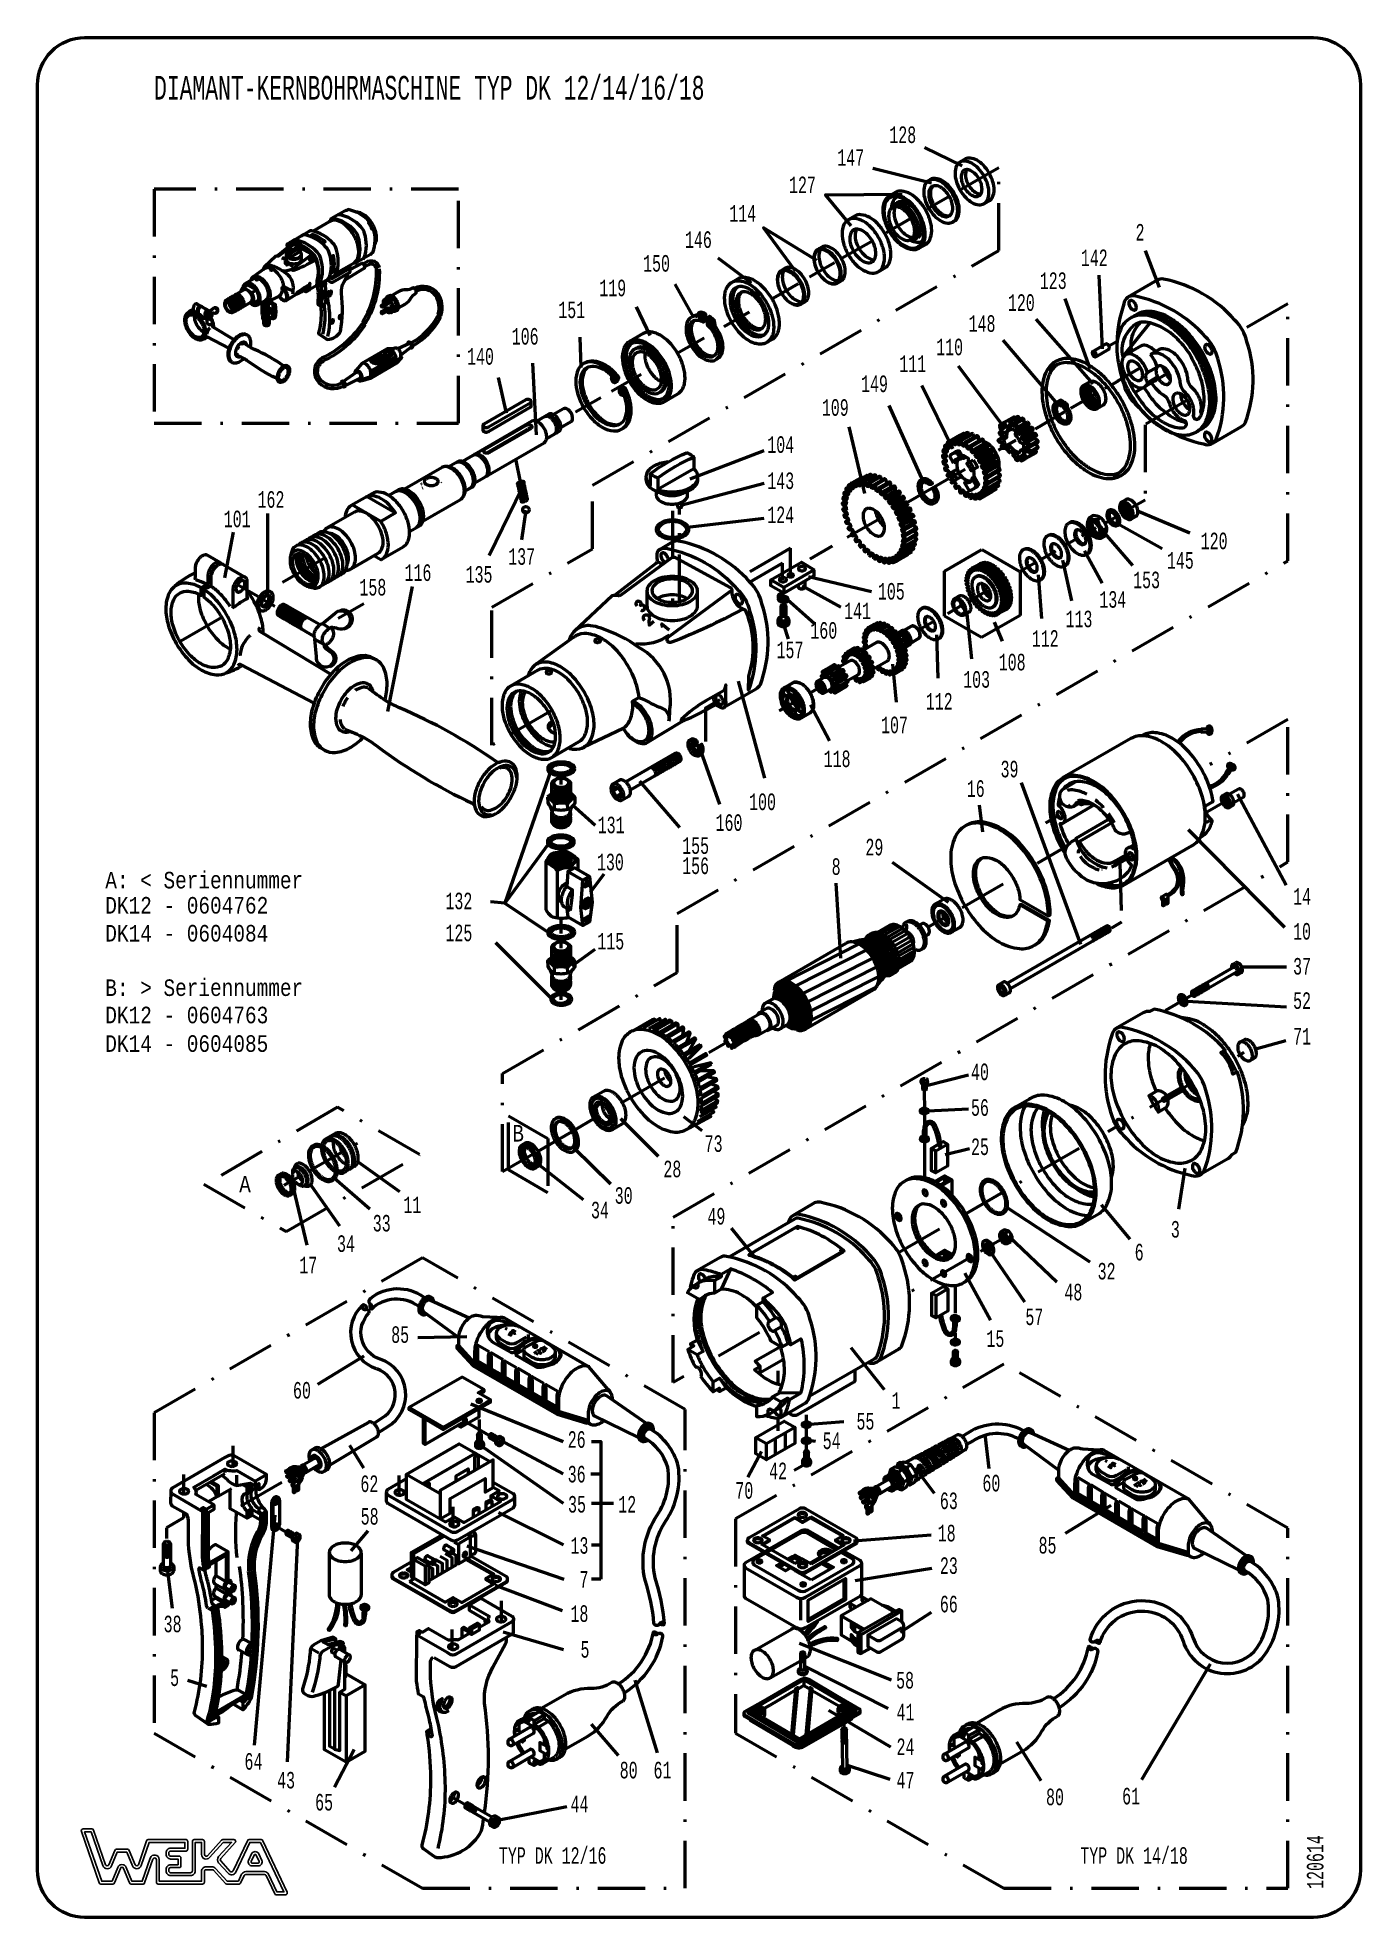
# Model space of a CAD drawing. Extents: x -99 to 181, y -251 to 146.
import ezdxf

# ---------------------------------------------------------------- set-up
doc = ezdxf.new("R2010")
doc.units = 0
doc.linetypes.add('STRICHPUNKT2', pattern=[18.5, 10, -4, 0.5, -4])
doc.layers.get('0').update_dxf_attribs({"linetype": 'CONTINUOUS'})
doc.layers.add('LE_ALL', color=7, linetype='CONTINUOUS', lineweight=50)
for name, color, linetype in [('LE_RED', 1, 'CONTINUOUS'), ('TXT_ALL', 7, 'CONTINUOUS'), ('TXT_YELLOW', 2, 'CONTINUOUS')]:
    doc.layers.add(name, color=color, linetype=linetype)
doc.styles.add('MONOTXT', font='monotxt.shx')

# ---------------------------------------------------------------- blocks, each defined once
blk = doc.blocks.new('140_00003', base_point=(4.23, 69.15))
at = {"layer": 'LE_ALL', "color": 2}
for points in [[(4.23, 69.15), (-4.64, 64.03, 0.106617), (-4.8, 63.88, 0.156851), (-4.85, 63.73, 0.156851), (-4.8, 63.59, 0.106617), (-4.64, 63.44, 0.072341), (-4.42, 63.35, 0.058752), (-4.13, 63.31, 0.058752), (-3.83, 63.35, 0.072341), (-3.61, 63.44), (5.31, 68.63, 0.02637), (5.35, 68.67, 0.156851), (5.39, 68.82, 0.156851), (5.35, 68.96, 0.106617), (5.18, 69.11, 0.072341), (4.96, 69.2, 0.058752), (4.67, 69.23, 0.058752), (4.38, 69.2, 0.049715), (4.23, 69.15)], [(-4.85, 63.73), (-4.85, 62.75, 0.156851), (-4.8, 62.61, 0.106617), (-4.64, 62.46, 0.072341), (-4.42, 62.37, 0.058752), (-4.13, 62.33, 0.058752), (-3.83, 62.37, 0.072341), (-3.61, 62.46), (5.31, 67.65, 0.02637), (5.35, 67.69, 0.156851), (5.39, 67.84), (5.39, 68.82)]]:
    blk.add_lwpolyline(points, format="xyb", dxfattribs=at)
blk = doc.blocks.new('ELI_00005', base_point=(-43.87, 36.63))
at = {"layer": 'LE_ALL', "color": 2}
for points in [[(-43.87, 36.63, 0.058572), (-44.02, 36.39, 0.084325), (-44.22, 35.66, 0.070818), (-44.18, 34.76, 0.084461), (-43.53, 33.01, 0.084461), (-42.33, 31.57, 0.070818), (-41.58, 31.08, 0.084325), (-40.84, 30.89, 0.118668), (-40.28, 30.97)], [(-43.66, 36.64, 0.012769), (-43.69, 36.59, 0.084325), (-43.89, 35.85, 0.070818), (-43.85, 34.95, 0.084461), (-43.2, 33.2, 0.084461), (-42, 31.76, 0.070818), (-41.24, 31.27, 0.084325), (-40.51, 31.08, 0.057105), (-40.23, 31.09)], [(-43.43, 36.61, 0.064456), (-43.55, 36.04, 0.070818), (-43.51, 35.14, 0.084461), (-42.86, 33.39, 0.084461), (-41.67, 31.95, 0.070818), (-40.91, 31.47, 0.084325), (-40.18, 31.27)], [(-43.17, 36.56, 0.035821), (-43.22, 36.24, 0.070818), (-43.18, 35.34, 0.084461), (-42.53, 33.58, 0.084461), (-41.34, 32.14, 0.070818), (-40.58, 31.66, 0.053653), (-40.12, 31.5)], [(-42.89, 36.46, 0.003662), (-42.89, 36.43, 0.070818), (-42.85, 35.53, 0.084461), (-42.2, 33.77, 0.084461), (-41.01, 32.33, 0.070818), (-40.25, 31.85, 0.019799), (-40.08, 31.78)]]:
    blk.add_lwpolyline(points, format="xyb", dxfattribs=at)
at = {"layer": 'LE_ALL'}
for centre, radius, start, end in [((-41.93, 36.46), 1.2, 141.797, 145.191), ((-40.63, 36.21), 2.27, 157.3841, 157.8543), ((-40.07, 32.47), 1.21, -69.2228, -68.1355)]:
    blk.add_arc(centre, radius, start, end, dxfattribs=at)
blk = doc.blocks.new('ELIPS_00006', base_point=(-14.61, 51.37))
at = {"layer": 'LE_ALL', "color": 2}
blk.add_lwpolyline([(-14.61, 51.37, 0.084325), (-14.38, 51.6, 0.154833), (-14.29, 51.9, 0.154833), (-14.38, 52.2, 0.084325), (-14.61, 52.43, 0.070818), (-14.96, 52.61, 0.084461), (-15.75, 52.74, 0.084461), (-16.54, 52.61, 0.070818), (-16.88, 52.43, 0.084325), (-17.11, 52.2, 0.154833), (-17.2, 51.9, 0.154833), (-17.11, 51.6, 0.084325), (-16.88, 51.37, 0.070818), (-16.54, 51.19, 0.084461), (-15.75, 51.06, 0.084461), (-14.96, 51.19, 0.048497), (-14.71, 51.3, 0.022245), (-14.61, 51.37)], format="xyb", dxfattribs=at)
blk = doc.blocks.new('106_00004', base_point=(-44.7, 32.32))
at = {"layer": 'LE_ALL', "color": 2}
for p, q in [((-17.55, 50.57), (-17.63, 50.52)), ((-23.28, 45.26), (-26.4, 43.46))]:
    blk.add_line(p, q, dxfattribs=at)
for points in [[(-6.54, 51.6), (8.13, 60.08, 0.156851), (8.5, 60.49, 0.106617), (8.68, 61.28, 0.072341), (8.55, 62.13, 0.058752), (8.13, 63.11, 0.058752), (7.5, 63.96, 0.072341), (6.82, 64.49, 0.106617), (6.05, 64.74, 0.156851), (5.51, 64.62), (-9.17, 56.15)], [(5.49, 63.26, 0.02637), (5.52, 63.3, 0.156851), (5.57, 63.45, 0.156851), (5.52, 63.59, 0.106617), (5.36, 63.74, 0.072341), (5.14, 63.83, 0.058752), (4.85, 63.86, 0.058752), (4.56, 63.83, 0.049715), (4.4, 63.78), (-4.5, 58.64, 0.106617), (-4.66, 58.49, 0.156851), (-4.71, 58.34, 0.156851), (-4.66, 58.2, 0.106617), (-4.5, 58.05, 0.072341), (-4.27, 57.96, 0.058752), (-3.98, 57.93, 0.058752), (-3.69, 57.96, 0.072341), (-3.47, 58.05), (5.45, 63.2)], [(8.65, 60.98), (11.22, 62.47, 0.156851), (11.52, 62.8, 0.106617), (11.66, 63.43, 0.072341), (11.56, 64.11, 0.058752), (11.22, 64.89, 0.058752), (10.72, 65.57, 0.072341), (10.18, 66, 0.106617), (9.56, 66.2, 0.156851), (9.13, 66.1), (6.55, 64.62)], [(10.33, 61.95, 0.156851), (10.63, 62.28, 0.106617), (10.76, 62.91, 0.072341), (10.66, 63.6, 0.058752), (10.33, 64.37, 0.058752), (9.82, 65.05, 0.072341), (9.28, 65.48, 0.106617), (8.67, 65.68, 0.156851), (8.23, 65.59)], [(10.62, 62.12, 0.156851), (10.92, 62.45, 0.106617), (11.06, 63.08, 0.072341), (10.96, 63.76, 0.058752), (10.62, 64.54, 0.058752), (10.12, 65.22, 0.072341), (9.57, 65.65, 0.106617), (8.96, 65.85, 0.156851), (8.53, 65.76)], [(11.66, 63.32), (13.81, 64.56, 0.156851), (14.03, 64.81, 0.106617), (14.13, 65.28, 0.072341), (14.06, 65.8, 0.058752), (13.81, 66.38, 0.058752), (13.43, 66.89, 0.072341), (13.02, 67.21, 0.106617), (12.56, 67.36, 0.156851), (12.23, 67.29), (10.08, 66.05)], [(5.28, 63.1, 0.021559), (5.18, 63.11, 0.058752), (4.89, 63.07, 0.049715), (4.73, 63.02)], [(-8.56, 49.91), (-7.12, 50.74, 0.156851), (-6.68, 51.23, 0.106617), (-6.48, 52.15, 0.072341), (-6.62, 53.16, 0.058752), (-7.12, 54.3, 0.058752), (-7.86, 55.3, 0.072341), (-8.66, 55.93, 0.106617), (-9.56, 56.22, 0.156851), (-10.2, 56.08), (-12, 55.04)], [(-7.46, 50.54, 0.156851), (-7.03, 51.02, 0.106617), (-6.83, 51.95, 0.072341), (-6.97, 52.96, 0.058752), (-7.46, 54.1, 0.058752), (-8.21, 55.1, 0.072341), (-9.01, 55.73, 0.106617), (-9.91, 56.02, 0.156851), (-10.55, 55.88)], [(-4.32, 52.89, 0.156851), (-3.95, 53.3, 0.106617), (-3.78, 54.09, 0.072341), (-3.9, 54.94, 0.058752), (-4.32, 55.91, 0.058752), (-4.96, 56.76, 0.072341), (-5.63, 57.3, 0.106617), (-6.4, 57.55, 0.156851), (-6.94, 57.43)], [(-4.02, 53.06, 0.156851), (-3.64, 53.48, 0.106617), (-3.47, 54.26, 0.072341), (-3.6, 55.12, 0.058752), (-4.02, 56.09, 0.058752), (-4.65, 56.94, 0.072341), (-5.33, 57.48, 0.106617), (-6.09, 57.72, 0.156851), (-6.64, 57.61)], [(-17.52, 43.52), (-9.55, 48.12, 0.156851), (-9, 48.73, 0.106617), (-8.74, 49.91, 0.072341), (-8.93, 51.18, 0.058752), (-9.55, 52.63, 0.058752), (-10.5, 53.9, 0.072341), (-11.51, 54.69, 0.106617), (-12.65, 55.06, 0.156851), (-13.46, 54.89), (-21.41, 50.3)], [(-8.99, 48.75, 0.073575), (-8.79, 49.07, 0.106617), (-8.54, 50.18, 0.072341), (-8.72, 51.39, 0.058752), (-9.31, 52.77, 0.058752), (-10.21, 53.97, 0.072341), (-11.17, 54.73, 0.106617), (-12.26, 55.08, 0.073575), (-12.63, 55.06)], [(-26.15, 35.53), (-25.46, 35.93), (-21.66, 38.13, 0.156851), (-20.73, 39.15, 0.106617), (-20.31, 41.11, 0.072341), (-20.62, 43.22, 0.058752), (-21.66, 45.64, 0.058752), (-23.23, 47.75, 0.072341), (-24.91, 49.08, 0.106617), (-26.82, 49.69, 0.156851), (-28.17, 49.4), (-32.66, 46.81, 0.156851), (-33.58, 45.79, 0.083227), (-33.98, 44.27)], [(-29.31, 48.74), (-23.28, 45.26, 0.048067), (-24.61, 46.96, 0.072341), (-26.29, 48.28, 0.106617), (-28.19, 48.9, 0.156851), (-29.54, 48.61)], [(-20.31, 41.32), (-18.24, 42.55, 0.156851), (-17.61, 43.24, 0.106617), (-17.33, 44.56, 0.072341), (-17.54, 45.99, 0.058752), (-18.24, 47.62, 0.058752), (-19.3, 49.04, 0.072341), (-20.43, 49.93, 0.106617), (-21.72, 50.35, 0.156851), (-22.63, 50.15), (-24.7, 48.95)], [(-18.99, 42.11, 0.156851), (-18.36, 42.8, 0.106617), (-18.08, 44.12, 0.072341), (-18.29, 45.55, 0.058752), (-18.99, 47.18, 0.058752), (-20.05, 48.61, 0.072341), (-21.18, 49.5, 0.106617), (-22.47, 49.91, 0.156851), (-23.38, 49.72)], [(-18.71, 42.27, 0.156851), (-18.09, 42.96, 0.106617), (-17.8, 44.28, 0.072341), (-18.01, 45.71, 0.058752), (-18.71, 47.34, 0.058752), (-19.77, 48.76, 0.072341), (-20.91, 49.66, 0.106617), (-22.19, 50.07, 0.156851), (-23.1, 49.88)], [(-32.69, 33.46), (-26.95, 36.8, 0.156851), (-26.23, 37.58, 0.106617), (-25.91, 39.09, 0.072341), (-26.15, 40.71, 0.058752), (-26.95, 42.57, 0.058752), (-28.15, 44.19, 0.072341), (-29.45, 45.21, 0.106617), (-30.91, 45.68, 0.156851), (-31.95, 45.46), (-37.84, 42.03)], [(-27.86, 36.26), (-26.4, 35.41, 0.030808), (-26.15, 35.53, 0.156851), (-25.22, 36.56, 0.106617), (-24.8, 38.51, 0.072341), (-25.11, 40.63, 0.058752), (-26.15, 43.05, 0.010655), (-26.4, 43.46), (-32.48, 46.97)], [(-36.89, 31.16, 0.082922), (-36.36, 31.36, 0.156851), (-35.65, 32.15, 0.106617), (-35.32, 33.65, 0.072341), (-35.56, 35.28, 0.058752), (-36.36, 37.14, 0.058752), (-37.57, 38.76, 0.072341), (-38.86, 39.77, 0.106617), (-40.32, 40.25, 0.156851), (-41.36, 40.02, 0.082922), (-41.8, 39.66)], [(-35.94, 31.7, 0.079113), (-35.43, 31.9, 0.156851), (-34.72, 32.68, 0.106617), (-34.39, 34.19, 0.072341), (-34.63, 35.82, 0.058752), (-35.43, 37.67, 0.058752), (-36.64, 39.29, 0.072341), (-37.93, 40.31, 0.106617), (-39.39, 40.78, 0.156851), (-40.43, 40.56, 0.079113), (-40.85, 40.22)], [(-35.02, 32.22, 0.075827), (-34.54, 32.41, 0.156851), (-33.82, 33.2, 0.106617), (-33.5, 34.7, 0.072341), (-33.74, 36.33, 0.058752), (-34.54, 38.19, 0.058752), (-35.74, 39.81, 0.072341), (-37.04, 40.83, 0.106617), (-38.5, 41.3, 0.156851), (-39.54, 41.08, 0.075827), (-39.94, 40.75)], [(-33.81, 33.19), (-33.58, 33.18, 0.122777), (-32.77, 33.41, 0.156851), (-32.06, 34.2, 0.106617), (-31.74, 35.7, 0.072341), (-31.97, 37.33, 0.058752), (-32.77, 39.19, 0.058752), (-33.98, 40.81, 0.072341), (-35.27, 41.83, 0.106617), (-36.74, 42.3, 0.156851), (-37.77, 42.08, 0.122777), (-38.38, 41.49), (-38.55, 41.28)], [(-33.56, 34.33, 0.029627), (-33.48, 34.47, 0.106617), (-33.22, 35.68, 0.072341), (-33.41, 36.98, 0.058752), (-34.05, 38.47, 0.058752), (-35.02, 39.77, 0.072341), (-36.05, 40.58, 0.106617), (-37.23, 40.96, 0.029627), (-37.39, 40.97)], [(-44.7, 32.32, 0.058752), (-43.68, 30.95, 0.072341), (-42.59, 30.09, 0.106617), (-41.35, 29.69, 0.156851), (-40.48, 29.88, 0.156851), (-39.88, 30.54, 0.106617), (-39.6, 31.81, 0.072341), (-39.8, 33.19, 0.058752), (-40.48, 34.76, 0.058752), (-41.5, 36.13, 0.072341), (-42.59, 36.99, 0.106617), (-43.83, 37.38, 0.156851), (-44.7, 37.2, 0.156851), (-45.31, 36.53, 0.106617), (-45.58, 35.26, 0.072341), (-45.38, 33.89, 0.058752), (-44.7, 32.32)], [(-41.64, 29.7), (-40.61, 29.42, 0.013766), (-40.41, 29.4, 0.156851), (-39.37, 29.62, 0.156851), (-38.66, 30.41, 0.106617), (-38.34, 31.91, 0.072341), (-38.58, 33.54, 0.058752), (-39.37, 35.39, 0.058752), (-40.58, 37.01, 0.072341), (-41.87, 38.03, 0.106617), (-43.34, 38.5, 0.156851), (-44.37, 38.28, 0.156851), (-45.09, 37.5, 0.020143), (-45.2, 37.22), (-45.45, 36.29)], [(-44.33, 32.41, 0.058752), (-43.48, 31.26, 0.072341), (-42.57, 30.55, 0.106617), (-41.53, 30.21, 0.156851), (-40.8, 30.37, 0.156851), (-40.3, 30.93, 0.106617), (-40.07, 31.99, 0.072341), (-40.24, 33.13, 0.058752), (-40.8, 34.44, 0.058752), (-41.66, 35.58, 0.072341), (-42.57, 36.3, 0.106617), (-43.6, 36.64, 0.156851), (-44.33, 36.48, 0.156851), (-44.83, 35.92, 0.106617), (-45.06, 34.86, 0.072341), (-44.89, 33.72, 0.058752), (-44.33, 32.41)], [(-38.91, 30.01, 0.088677), (-38.34, 30.22, 0.156851), (-37.63, 31.01, 0.106617), (-37.3, 32.51, 0.072341), (-37.54, 34.14, 0.058752), (-38.34, 35.99, 0.058752), (-39.55, 37.61, 0.072341), (-40.84, 38.63, 0.106617), (-42.3, 39.1, 0.156851), (-43.34, 38.88, 0.088677), (-43.8, 38.49)], [(-37.89, 30.6, 0.085538), (-37.33, 30.8, 0.156851), (-36.62, 31.58, 0.106617), (-36.3, 33.09, 0.072341), (-36.53, 34.72, 0.058752), (-37.33, 36.57, 0.058752), (-38.54, 38.19, 0.072341), (-39.83, 39.21, 0.106617), (-41.3, 39.68, 0.156851), (-42.33, 39.46, 0.085538), (-42.79, 39.08)], [(-42.12, 36, 0.038638), (-41.99, 35.39, 0.058752), (-41.42, 34.08, 0.058752), (-40.57, 32.94, 0.038638), (-40.11, 32.53)]]:
    blk.add_lwpolyline(points, format="xyb", dxfattribs=at)
blk.add_lwpolyline([(-4.01, 57.97), (4.4, 62.83), (4.7, 63)], dxfattribs=at)
for centre, radius, start, end in [((-14.26, 51.25), 0.688, 34.2738, 35.6558), ((-17.25, 51.01), 0.688, 144.3425, 150.3074), ((-15.11, 45.06), 0.13, -130.729, -66.4793)]:
    blk.add_arc(centre, radius, start, end, dxfattribs=at)
for name, p in [('ELIPS_00006', (-14.61, 51.37)), ('ELI_00005', (-43.87, 36.63))]:
    blk.add_blockref(name, p)
blk = doc.blocks.new('RWD_00009', base_point=(78.8, 96.27))
at = {"layer": 'LE_ALL', "color": 2}
for points in [[(78.8, 96.27), (80.22, 97.08, 0.137304), (80.98, 97.99, 0.106617), (81.39, 99.9, 0.072341), (81.09, 101.96, 0.058752), (80.08, 104.32, 0.058752), (78.55, 106.37, 0.072341), (76.91, 107.66, 0.106617), (75.05, 108.26, 0.142973), (73.84, 108.03), (72.37, 107.19, 0.156851), (71.47, 106.19, 0.106617), (71.06, 104.29, 0.072341), (71.36, 102.22, 0.058752), (72.37, 99.87, 0.058752), (73.91, 97.81, 0.072341), (75.54, 96.52, 0.106617), (77.4, 95.92, 0.156851), (78.71, 96.21, 0.156851), (79.61, 97.2, 0.106617), (80.03, 99.11, 0.072341), (79.73, 101.17, 0.058752), (78.71, 103.53, 0.058752), (77.18, 105.58, 0.072341), (75.54, 106.87, 0.106617), (73.69, 107.47, 0.156851), (72.37, 107.19)], [(77.94, 98.89, 0.106617), (78.2, 100.06, 0.072341), (78.01, 101.33, 0.058752), (77.39, 102.78, 0.058752), (76.45, 104.04, 0.072341), (75.44, 104.83, 0.106617), (74.3, 105.2, 0.156851), (73.49, 105.03, 0.156851), (72.94, 104.41, 0.106617), (72.69, 103.24, 0.072341), (72.87, 101.98, 0.058752), (73.49, 100.53, 0.058752), (74.44, 99.27, 0.072341), (75.44, 98.47, 0.106617), (76.58, 98.11, 0.156851), (77.39, 98.28, 0.156851), (77.94, 98.89)], [(74.14, 105.21, 0.029381), (74.07, 105.07, 0.106617), (73.82, 103.89, 0.072341), (74, 102.63, 0.058752), (74.62, 101.18, 0.058752), (75.56, 99.92, 0.072341), (76.57, 99.12, 0.106617), (77.71, 98.76)]]:
    blk.add_lwpolyline(points, format="xyb", dxfattribs=at)
blk = doc.blocks.new('RWD_00010', base_point=(101.12, 110.62))
at = {"layer": 'LE_ALL', "color": 2}
blk.add_line((96.41, 118.58), (88.46, 122.42), dxfattribs=at)
for points in [[(101.12, 110.62), (102.25, 111.28, 0.137304), (102.86, 112, 0.106617), (103.19, 113.53, 0.072341), (102.95, 115.18, 0.058752), (102.14, 117.06, 0.058752), (100.92, 118.7, 0.072341), (99.61, 119.74, 0.106617), (98.12, 120.22, 0.142973), (97.15, 120.03), (95.98, 119.36, 0.156851), (95.26, 118.56, 0.106617), (94.93, 117.04, 0.072341), (95.17, 115.39, 0.058752), (95.98, 113.5, 0.058752), (97.2, 111.86, 0.072341), (98.51, 110.82, 0.106617), (100, 110.35, 0.156851), (101.05, 110.57, 0.156851), (101.77, 111.37, 0.106617), (102.1, 112.89, 0.072341), (101.86, 114.55, 0.058752), (101.05, 116.43, 0.058752), (99.82, 118.07, 0.072341), (98.51, 119.11, 0.106617), (97.03, 119.58, 0.156851), (95.98, 119.36)], [(100.43, 112.72, 0.106617), (100.63, 113.66, 0.072341), (100.49, 114.67, 0.058752), (99.99, 115.83, 0.058752), (99.24, 116.84, 0.072341), (98.43, 117.47, 0.106617), (97.52, 117.77, 0.156851), (96.87, 117.63, 0.156851), (96.43, 117.14, 0.106617), (96.23, 116.2, 0.072341), (96.38, 115.19, 0.058752), (96.87, 114.03, 0.058752), (97.63, 113.02, 0.072341), (98.43, 112.39, 0.106617), (99.34, 112.09, 0.156851), (99.99, 112.23, 0.156851), (100.43, 112.72)], [(97.39, 117.77, 0.029381), (97.33, 117.66, 0.106617), (97.13, 116.72, 0.072341), (97.28, 115.71, 0.058752), (97.78, 114.55, 0.058752), (98.53, 113.54, 0.072341), (99.33, 112.91, 0.106617), (100.25, 112.61)]]:
    blk.add_lwpolyline(points, format="xyb", dxfattribs=at)
at = {"layer": 'TXT_ALL', "color": 2, "style": 'MONOTXT', "width": 0.625}
blk.add_text('128', height=3.5, dxfattribs=at).set_placement((81.04, 123.4))
blk = doc.blocks.new('0_0_00008', base_point=(-132.72, -187.04))
for name, p in [('RWD_00010', (101.12, 110.62)), ('RWD_00009', (78.8, 96.27))]:
    blk.add_blockref(name, p)
blk = doc.blocks.new('127_00007', base_point=(81.7, 105.26))
at = {"layer": 'LE_ALL', "color": 2}
for points in [[(87.41, 101.23), (88.83, 102.05, 0.137304), (89.59, 102.96, 0.106617), (90, 104.87, 0.072341), (89.7, 106.93, 0.058752), (88.69, 109.29, 0.058752), (87.15, 111.34, 0.072341), (85.52, 112.63, 0.106617), (83.66, 113.23, 0.142973), (82.45, 113), (80.98, 112.16, 0.156851), (80.08, 111.16, 0.106617), (79.67, 109.25, 0.072341), (79.97, 107.19, 0.058752), (80.98, 104.84, 0.058752), (82.51, 102.78, 0.072341), (84.15, 101.49, 0.106617), (86.01, 100.89, 0.156851), (87.32, 101.18, 0.156851), (88.22, 102.17, 0.106617), (88.63, 104.08, 0.072341), (88.33, 106.14, 0.058752), (87.32, 108.5, 0.058752), (85.79, 110.55, 0.072341), (84.15, 111.84, 0.106617), (82.29, 112.44, 0.156851), (80.98, 112.16)], [(80.2, 107.15, 0.058752), (81.15, 104.94, 0.058752), (82.59, 103, 0.072341), (84.14, 101.79, 0.106617), (85.88, 101.22, 0.156851), (87.12, 101.49, 0.156851), (87.97, 102.43, 0.106617), (88.36, 104.22, 0.072341), (88.07, 106.16, 0.058752), (87.12, 108.38, 0.058752), (85.68, 110.32, 0.072341), (84.14, 111.53, 0.106617), (82.39, 112.09, 0.156851), (81.15, 111.83, 0.156851), (80.3, 110.89, 0.106617), (79.92, 109.09, 0.072341), (80.2, 107.15)], [(82.73, 112.05, 0.016571), (82.62, 111.99, 0.156851), (81.86, 111.14, 0.099013), (81.51, 109.65)], [(81.7, 105.26, 0.058752), (82.65, 103.99, 0.072341), (83.65, 103.2, 0.106617), (84.79, 102.83, 0.156851), (85.6, 103.01, 0.156851), (86.15, 103.62, 0.106617), (86.41, 104.79, 0.072341), (86.22, 106.06, 0.058752), (85.6, 107.5, 0.058752), (84.66, 108.77, 0.072341), (83.65, 109.56, 0.106617), (82.51, 109.93, 0.156851), (81.7, 109.75, 0.156851), (81.15, 109.14, 0.106617), (80.9, 107.97, 0.072341), (81.08, 106.7, 0.058752), (81.7, 105.26)], [(85.81, 103.16, 0.047735), (86.04, 103.26, 0.156851), (86.6, 103.87, 0.106617), (86.85, 105.05, 0.072341), (86.66, 106.31, 0.058752), (86.04, 107.76, 0.058752), (85.1, 109.02, 0.072341), (84.09, 109.82, 0.106617), (82.95, 110.18, 0.156851), (82.15, 110.01, 0.047735), (81.94, 109.86)], [(85.53, 102.93, 0.199327), (86.45, 103.05, 0.150606), (87.03, 103.7, 0.106617), (87.31, 104.99, 0.072341), (87.1, 106.39, 0.058752), (86.42, 107.98, 0.058752), (85.38, 109.36, 0.072341), (84.28, 110.24, 0.106617), (83.02, 110.64, 0.156851), (82.13, 110.45, 0.030191), (81.98, 110.35)], [(82.35, 109.93, 0.029381), (82.28, 109.79, 0.106617), (82.03, 108.62, 0.072341), (82.21, 107.35, 0.058752), (82.83, 105.91, 0.058752), (83.78, 104.64, 0.072341), (84.78, 103.85, 0.106617), (85.92, 103.48, 0.029381), (86.08, 103.48)], [(87.12, 103.43, 0.150606), (87.7, 104.09, 0.106617), (87.97, 105.38, 0.072341), (87.77, 106.77, 0.058752), (87.09, 108.36, 0.058752), (86.05, 109.75, 0.072341), (84.94, 110.62, 0.106617), (83.69, 111.03, 0.156851), (82.8, 110.84, 0.030191), (82.65, 110.74)], [(85.42, 102.89, 0.098543), (86.88, 102.44, 0.156851), (87.99, 102.68, 0.016571), (88.1, 102.75)]]:
    blk.add_lwpolyline(points, format="xyb", dxfattribs=at)
for centre, radius, start, end in [((82.76, 109.37), 1.24, 120, 162.1565), ((77.84, 100.1), 1.35, -95.6573, -88.9256)]:
    blk.add_arc(centre, radius, start, end, dxfattribs=at)
blk.add_blockref('0_0_00008', (-132.72, -187.04))
blk = doc.blocks.new('DK12_4_00002', base_point=(90.11, 110.07))
at = {"layer": 'LE_ALL', "color": 2}
for p, q in [((89.96, 114.92), (77.58, 118.01)), ((-41.5, 103.72), (-40.87, 104.08)), ((-48.39, 99.53), (-46.08, 101.31)), ((-46.09, 101.6), (-45.88, 101.25)), ((-45.64, 99.89), (-45.64, 99.17)), ((-28.54, 99.87), (-31.53, 98.14)), ((-41.41, 98.97), (-41.21, 98.61)), ((-37.05, 95.84), (-36.42, 96.2)), ((-52.8, 92.37), (-54.54, 93.38)), ((-52.76, 92.32), (-53.67, 91.79)), ((-46.36, 90.17), (-44.11, 91.51)), ((-42.69, 92.65), (-42.42, 92.81)), ((-39.45, 93.57), (-41.4, 92.44)), ((-39.58, 92.03), (-39.14, 91.78)), ((-64.22, 88.82), (-62.81, 88)), ((-62.32, 87.47), (-62.7, 87.72)), ((-52.24, 90.19), (-53.38, 89.53)), ((-51.51, 89.74), (-51.51, 87.29)), ((-50.8, 89.76), (-50.8, 86.78)), ((-49.47, 90.31), (-49.47, 89.8)), ((-24.01, 90.48), (-24.65, 90.11)), ((-24.01, 87.89), (-24.65, 87.52)), ((-23.73, 90.32), (-24.38, 89.95)), ((-23.33, 88.08), (-23.97, 87.71)), ((-65.62, 86.86), (-65.44, 86.97)), ((-50.96, 85.97), (-50.97, 86.32)), ((-50.13, 85.98), (-50.14, 86.32)), ((-36.87, 85.52), (-36.43, 85.96)), ((-36.84, 85.47), (-36.41, 85.9)), ((-35.17, 86.5), (-34.73, 86.94)), ((-35.14, 86.45), (-34.72, 86.88)), ((-19.92, 80.32), (-22.12, 78.69)), ((-28.38, 73.83), (-23.07, 76.89)), ((-27.75, 77.94), (-27.57, 78.05)), ((-27.64, 78.11), (-27.47, 78.01)), ((-27.48, 77.93), (-27.41, 77.89)), ((-27.19, 77.62), (-27, 77.73)), ((-27.07, 77.79), (-26.9, 77.69)), ((-26.55, 78.89), (-26.55, 78.57)), ((-25.81, 77.66), (-26.26, 77.93)), ((-25.09, 79.29), (-25.22, 79.21)), ((-24.53, 78.68), (-24.53, 78.95)), ((-34.35, 73.06), (-31.5, 75.02)), ((-30.49, 73.2), (-30.29, 73.28)), ((-30.35, 73.32), (-30.27, 73.27)), ((-50.29, 28.14), (-50.29, 45.17)), ((-59.35, 31.58), (-57.54, 41.18)), ((-59.69, 34.38), (-54.98, 31.66)), ((-64.36, 27.87), (-64.36, 29.48)), ((-24.92, 3.33), (-19.67, 29.77)), ((-35.43, 23.07), (-30, 26.15)), ((-37.39, 20.98), (-38.65, 21.82))]:
    blk.add_line(p, q, dxfattribs=at)
at = {"layer": 'LE_ALL', "color": 2, "linetype": 'STRICHPUNKT2'}
for p, q in [((93.83, 112.18), (89.06, 109.42)), ((85.48, 107.36), (80.38, 104.41)), ((77.18, 102.56), (71.11, 99.06)), ((-38.52, 35.55), (-49.3, 29.33)), ((-56.69, 30.15), (-52.39, 27.67)), ((-51.13, 26.94), (-48.77, 25.58)), ((-59.97, 23.17), (-70.49, 17.09)), ((-0.67, -73.11), (36.23, -51.8))]:
    blk.add_line(p, q, dxfattribs=at)
at = {"layer": 'LE_ALL', "color": 2}
for points in [[(95.16, 107.5, 0.106617), (95.49, 109.03, 0.072341), (95.25, 110.68, 0.058752), (94.44, 112.56, 0.058752), (93.21, 114.21, 0.072341), (91.9, 115.24, 0.106617), (90.41, 115.72, 0.156851), (89.36, 115.49, 0.156851), (88.64, 114.7, 0.106617), (88.31, 113.17, 0.072341), (88.55, 111.52, 0.058752), (89.36, 109.64, 0.058752), (90.59, 107.99, 0.072341), (91.9, 106.96, 0.106617), (93.39, 106.48, 0.156851), (94.44, 106.71, 0.156851), (95.16, 107.5)], [(94.78, 106.91, 0.156851), (95.51, 107.71, 0.106617), (95.83, 109.23, 0.072341), (95.59, 110.88, 0.058752), (94.78, 112.77, 0.058752), (93.56, 114.41, 0.072341), (92.25, 115.44, 0.106617), (90.76, 115.92, 0.156851), (89.71, 115.69)], [(90.11, 110.07, 0.058752), (90.98, 108.9, 0.072341), (91.91, 108.17, 0.106617), (92.96, 107.84, 0.156851), (93.7, 108, 0.156851), (94.21, 108.56, 0.106617), (94.45, 109.64, 0.072341), (94.28, 110.81, 0.058752), (93.7, 112.14, 0.058752), (92.84, 113.31, 0.072341), (91.91, 114.04, 0.106617), (90.86, 114.38, 0.156851), (90.11, 114.22, 0.156851), (89.6, 113.65, 0.106617), (89.37, 112.57, 0.072341), (89.54, 111.4, 0.058752), (90.11, 110.07)], [(90.29, 114.3, 0.115375), (89.95, 113.85, 0.106617), (89.72, 112.77, 0.072341), (89.89, 111.6, 0.058752), (90.46, 110.27, 0.058752), (91.33, 109.11, 0.072341), (92.26, 108.37, 0.106617), (93.31, 108.04, 0.115375), (93.87, 108.11)], [(-35.78, 95.97), (-32.06, 98.11, 0.398549), (-31.27, 98.42, 0.171892), (-31.17, 103.52, 0.143104), (-31.93, 104.89, 0.165618), (-36.45, 107.49, 0.446392), (-37.12, 106.99)], [(-28.96, 106.5), (-28.74, 106.73, 0.165618), (-33.26, 109.33), (-33.54, 109.17, 0.19858), (-33.95, 109.09), (-36.78, 107.46)], [(-30.11, 98.97, 0.11666), (-29.93, 99.19, 0.171892), (-29.83, 104.29, 0.143104), (-30.59, 105.66, 0.165618), (-35.11, 108.26, 0.162891), (-35.46, 108.22)], [(-27.66, 101.96, 0.046514), (-27.52, 102.22, 0.052648), (-27.34, 102.79, 0.053743), (-27.3, 103.37, 0.032425), (-27.36, 104.12, 0.036434), (-27.52, 104.77, 0.027049), (-27.8, 105.53, 0.028593), (-28.14, 106.22, 0.028593), (-28.56, 106.86, 0.027049), (-29.08, 107.48, 0.036434), (-29.57, 107.94, 0.032425), (-30.19, 108.38, 0.053743), (-30.72, 108.63, 0.052648), (-31.3, 108.76, 0.034808), (-31.51, 108.77)], [(-39.4, 93.6), (-37.56, 94.66, 0.146267), (-37.33, 94.92, 0.171892), (-37.23, 100.02, 0.143104), (-37.99, 101.39, 0.165618), (-42.51, 103.99, 0.194027), (-42.92, 103.91), (-44.78, 102.84)], [(-37.93, 94.44), (-36.1, 95.5, 0.146267), (-35.86, 95.76, 0.171892), (-35.77, 100.87, 0.143104), (-36.53, 102.23, 0.165618), (-41.04, 104.83, 0.194027), (-41.45, 104.76), (-43.32, 103.68)], [(-38.78, 102.17), (-38.16, 102.54, 0.097581), (-40.87, 104.08), (-41.1, 103.57)], [(-32.1, 98.1, 0.082683), (-31.66, 98.47, 0.079165), (-31.33, 98.99, 0.052648), (-31.12, 99.69, 0.053743), (-31.06, 100.41, 0.032425), (-31.15, 101.34, 0.036434), (-31.33, 102.14, 0.027049), (-31.68, 103.08, 0.028593), (-32.11, 103.93, 0.028593), (-32.63, 104.72, 0.027049), (-33.27, 105.49, 0.036434), (-33.87, 106.06, 0.032425), (-34.63, 106.59, 0.053743), (-35.28, 106.9, 0.052648), (-36, 107.07, 0.079165), (-36.61, 107.05, 0.083138), (-37.16, 106.84, 0.028542), (-37.32, 106.73), (-40.72, 104.77)], [(-28.59, 99.83, 0.146267), (-28.35, 100.1), (-28.08, 100.26, 0.171892), (-27.98, 105.36), (-28.26, 105.2, 0.143104), (-29.02, 106.57), (-28.76, 106.72)], [(-40.98, 99.79, 0.291933), (-41.1, 99.99), (-44.57, 101.89, 0.295164), (-44.81, 101.87), (-48, 99.53, -0.216223), (-48.17, 99.49, 0.137549), (-48.57, 99.47), (-50.95, 97.24)], [(-45, 100.87, 0.037663), (-45.41, 100.8, 0.072341), (-45.9, 100.6, 0.106617), (-46.27, 100.27, 0.156851), (-46.37, 99.95, 0.156851), (-46.27, 99.63, 0.056238), (-46.09, 99.43), (-46.09, 100.15, -0.058362), (-43.88, 101.43)], [(-46.37, 99.87, 0.033816), (-46.37, 99.8, 0.156851), (-46.27, 99.48, 0.106617), (-45.9, 99.15, 0.072341), (-45.41, 98.95, 0.058752), (-44.77, 98.87, 0.058752), (-44.12, 98.95, 0.072341), (-43.63, 99.15, 0.106617), (-43.27, 99.48, 0.156851), (-43.16, 99.8, 0.033816), (-43.17, 99.87)], [(-46.37, 99.76), (-46.37, 98.82, 0.156851), (-46.27, 98.5, 0.106617), (-45.9, 98.17, 0.072341), (-45.41, 97.97, 0.058752), (-44.77, 97.9, 0.058752), (-44.12, 97.97, 0.072341), (-43.63, 98.17, 0.106617), (-43.26, 98.5, 0.156851), (-43.16, 98.82), (-43.16, 99.76)], [(-45.4, 101.44, 0.013351), (-45.41, 101.48, 0.058752), (-45.5, 101.7, 0.058752), (-45.65, 101.9, 0.072341), (-45.81, 102.03, 0.106617), (-45.99, 102.08, 0.156851), (-46.11, 102.06, 0.156851), (-46.2, 101.96, 0.106617), (-46.24, 101.78, 0.072341), (-46.21, 101.58, 0.058752), (-46.11, 101.35, 0.058752), (-45.96, 101.15, 0.036392), (-45.89, 101.08)], [(-44.97, 101.76, 0.053027), (-45.06, 101.96, 0.058752), (-45.2, 102.16, 0.072341), (-45.36, 102.28, 0.106617), (-45.54, 102.34, 0.156852), (-45.66, 102.31), (-46.11, 102.06)], [(-46.09, 100.15, 0.050193), (-45.9, 100.01, 0.040071), (-45.64, 99.89, -0.058362), (-43.42, 101.17), (-43.42, 100.45)], [(-44.83, 101.86, 0.048867), (-44.91, 102.05, 0.058752), (-45.06, 102.25, 0.072341), (-45.22, 102.37, 0.106617), (-45.39, 102.43, 0.156851), (-45.52, 102.4), (-45.65, 102.32)], [(-43.42, 100.45), (-45.64, 99.17, 0.032177), (-45.41, 99.1, 0.058752), (-44.77, 99.02, 0.058752), (-44.12, 99.1, 0.072341), (-43.63, 99.3, 0.106617), (-43.27, 99.63, 0.156851), (-43.16, 99.95, 0.156851), (-43.27, 100.27, 0.049874), (-43.42, 100.45)], [(-41.05, 99.78), (-45.01, 96.83, 0.923348), (-44.8, 96.51, 0.030692), (-40.37, 98.57, -0.460541), (-40.08, 98.46, -0.175315), (-39.91, 94.38), (-39.93, 93.48, 0.168923), (-39.86, 98.5, 0.143104), (-40.62, 99.87, 0.165618), (-45.14, 102.47, 0.235454), (-45.62, 102.34)], [(-39.18, 93.85, 0.171892), (-39.08, 98.95, 0.143104), (-39.84, 100.32, 0.165618), (-44.36, 102.92, 0.190878), (-44.76, 102.85), (-45.52, 102.41)], [(-43.42, 101.17, 0.056443), (-43.63, 101.32, 0.035215), (-43.87, 101.44)], [(-41.44, 99.42, 0.156851), (-41.52, 99.32, 0.106617), (-41.56, 99.14, 0.072342), (-41.53, 98.94, 0.058752), (-41.44, 98.72, 0.058752), (-41.29, 98.52, 0.072341), (-41.13, 98.4, 0.106617), (-40.95, 98.34, 0.156851), (-40.83, 98.37, 0.156851), (-40.74, 98.46, 0.106617), (-40.7, 98.64, 0.072341), (-40.73, 98.84, 0.058752), (-40.83, 99.07, 0.058752), (-40.97, 99.27, 0.072341), (-41.13, 99.39, 0.106617), (-41.31, 99.45, 0.156851), (-41.44, 99.42), (-40.86, 99.75, -0.156851), (-40.73, 99.78, -0.106617), (-40.55, 99.72, -0.072341), (-40.4, 99.6, -0.058752), (-40.25, 99.4, -0.058752), (-40.15, 99.18, -0.072341), (-40.12, 98.98, -0.106617), (-40.16, 98.79, -0.156853), (-40.25, 98.7), (-40.83, 98.37)], [(-40.38, 98.62, 0.156852), (-40.29, 98.72, 0.106617), (-40.25, 98.9, 0.072341), (-40.28, 99.1, 0.058752), (-40.38, 99.33, 0.058752), (-40.53, 99.52, 0.072341), (-40.68, 99.65, 0.106617), (-40.86, 99.7, 0.156851), (-40.99, 99.68)], [(-36.9, 96.27), (-36.42, 96.2, 0.114308), (-36.4, 99.65), (-37.03, 99.29)], [(-46.87, 93, 0.050863), (-47.02, 93.75, 0.058752), (-47.55, 94.99, 0.058752), (-48.35, 96.07, 0.072341), (-49.21, 96.75, 0.106617), (-50.19, 97.07, 0.156851), (-50.88, 96.92, 0.041076), (-51.04, 96.81), (-53.36, 95.14), (-53.27, 95.18)], [(-44.98, 91.55, 0.055931), (-44.91, 92.14, 0.007657), (-44.91, 92.27, 0.31236), (-46.88, 96.19, 0.073404), (-49.26, 97.4, 0.066641), (-49.95, 97.56, 0.156851), (-50.71, 97.4, 0.156851), (-51.23, 96.82, 0.022171), (-51.32, 96.6)], [(-49.5, 96.71, 0.058752), (-49.57, 96.7, 0.072341), (-49.62, 96.68, 0.106617), (-49.66, 96.64, 0.156851), (-49.68, 96.61, 0.156851), (-49.66, 96.57, 0.106617), (-49.62, 96.54, 0.072341), (-49.57, 96.51, 0.058752), (-49.5, 96.51, 0.058752), (-49.43, 96.51, 0.072341), (-49.37, 96.54, 0.106617), (-49.33, 96.57, 0.156851), (-49.32, 96.61, 0.156851), (-49.33, 96.64, 0.106617), (-49.37, 96.68, 0.072341), (-49.43, 96.7, 0.058752), (-49.5, 96.71)], [(-46.77, 98.55, 1.825982), (-46.78, 98.85, 2.279956), (-47.02, 98.83)], [(-45.94, 97.85), (-46.22, 97.61, -0.131933), (-46.23, 97.96, 0.138408), (-46.23, 98.16, 1.364452), (-46.49, 97.9)], [(-39.1, 89.06, -0.020506), (-39.01, 87.47, -0.067686), (-39.54, 83.32, 0.312037), (-39.46, 83.09), (-37.94, 82.01, 0.159751), (-37.7, 81.93, 0.273097), (-34.92, 83.62, 0.082195), (-34.73, 91.7, -0.148445), (-34.21, 93.98), (-33.4, 95.48, 0.131722), (-33.35, 95.69), (-33.35, 95.87)], [(-37.79, 94.53), (-36.94, 94.04, 0.267949), (-36.53, 94.04), (-33, 96.08, 0.267949), (-32.89, 96.26), (-32.89, 97.63)], [(-37.11, 94.92), (-36.94, 94.82, 0.267949), (-36.53, 94.82), (-33, 96.86, 0.267949), (-32.89, 97.04)], [(-33.91, 94.52), (-29.91, 96.93, 0.013368), (-29.9, 96.94, 0.156851), (-29.82, 97.03, 0.106617), (-29.78, 97.2, 0.072342), (-29.81, 97.39, 0.058752), (-29.9, 97.61, 0.058752), (-30.04, 97.8, 0.072341), (-30.19, 97.91, 0.106618), (-30.36, 97.97, 0.164741), (-30.48, 97.94), (-32.89, 96.68)], [(-29.84, 85.5, 0.105748), (-29.62, 85.39, 0.606398), (-29.55, 85.46, 0.567547), (-29.84, 85.51, -0.648506), (-30.18, 85.62, 0.141564), (-27.31, 96.79, 0.198238), (-28, 97.75, 0.203517), (-29.34, 97.55), (-29.8, 97.29)], [(-26.68, 97.03, 0.191422), (-27.67, 98.34, 0.221763), (-29.68, 98.12), (-30.11, 97.87)], [(-55.89, 88.71), (-55.82, 88.71, 0.122777), (-55.58, 88.78, 0.156851), (-55.37, 89.01, 0.106617), (-55.27, 89.46, 0.072341), (-55.34, 89.95, 0.058752), (-55.58, 90.51, 0.058752), (-55.94, 91, 0.072341), (-56.33, 91.3, 0.106617), (-56.77, 91.44, 0.156851), (-57.08, 91.38, 0.122777), (-57.26, 91.2), (-57.31, 91.14)], [(-55.55, 88.79), (-53.83, 89.79, 0.156851), (-53.62, 90.03, 0.106617), (-53.52, 90.48, 0.072341), (-53.59, 90.97, 0.058752), (-53.83, 91.52, 0.058752), (-54.19, 92.01, 0.072341), (-54.58, 92.32, 0.106617), (-55.02, 92.46, 0.156851), (-55.33, 92.39), (-57.1, 91.36)], [(-55.54, 92.8, 0.156851), (-55.82, 92.49, 0.083227), (-55.94, 92.03)], [(-53.71, 89.35, 0.106209), (-52.94, 89.1, 0.156851), (-52.4, 89.22, 0.156851), (-52.03, 89.63, 0.106617), (-51.86, 90.42, 0.072341), (-51.99, 91.27, 0.058752), (-52.4, 92.23, 0.058752), (-53.03, 93.08, 0.072341), (-53.71, 93.61, 0.106617), (-54.47, 93.86, 0.156851), (-55.01, 93.74, 0.156851), (-55.38, 93.33, 0.073557), (-55.54, 92.8), (-54.43, 93.44)], [(-54.11, 89.63), (-53.67, 89.38, 0.030808), (-53.59, 89.41, 0.156851), (-53.31, 89.72, 0.106617), (-53.19, 90.31, 0.072341), (-53.28, 90.94, 0.058752), (-53.59, 91.67, 0.010655), (-53.67, 91.79), (-55.49, 92.85)], [(-53.59, 89.41), (-53.39, 89.53, 0.053476), (-53.06, 89.46, 0.156851), (-52.61, 89.56, 0.156851), (-52.3, 89.9, 0.106617), (-52.16, 90.56, 0.072341), (-52.26, 91.27, 0.058752), (-52.61, 92.08, 0.058752), (-53.14, 92.78, 0.072341), (-53.7, 93.23, 0.106617), (-54.34, 93.43, 0.156851), (-54.79, 93.34, 0.124291), (-55.06, 93.08)], [(-52.4, 89.22), (-50.67, 90.22, 0.156851), (-50.3, 90.63, 0.106617), (-50.13, 91.42, 0.072341), (-50.25, 92.27, 0.058752), (-50.67, 93.24, 0.058752), (-51.3, 94.08, 0.072341), (-51.97, 94.61, 0.106617), (-52.74, 94.86, 0.156851), (-53.28, 94.74), (-55.01, 93.74)], [(-51.37, 89.82, 0.045506), (-50.98, 89.74, 0.156851), (-50.35, 89.88, 0.156851), (-49.92, 90.35, 0.106617), (-49.72, 91.26, 0.072341), (-49.87, 92.25, 0.058752), (-50.35, 93.38, 0.058752), (-51.08, 94.36, 0.072341), (-51.86, 94.97, 0.106617), (-52.75, 95.26, 0.156851), (-53.38, 95.12, 0.156851), (-53.81, 94.65, 0.033059), (-53.91, 94.38)], [(-52.59, 94.72, 0.058752), (-52.66, 94.71, 0.072341), (-52.72, 94.69, 0.106617), (-52.76, 94.65, 0.156851), (-52.77, 94.62, 0.156851), (-52.76, 94.58, 0.106617), (-52.72, 94.54, 0.072341), (-52.66, 94.52, 0.058752), (-52.59, 94.51, 0.058752), (-52.52, 94.52, 0.072341), (-52.46, 94.54, 0.106617), (-52.42, 94.58, 0.156851), (-52.41, 94.62, 0.156851), (-52.42, 94.65, 0.106617), (-52.46, 94.69, 0.072341), (-52.52, 94.71, 0.058752), (-52.59, 94.72)], [(-50.37, 89.88), (-47.87, 91.07, 0.058752), (-47.54, 90.63, 0.072341), (-47.19, 90.35, 0.106617), (-46.8, 90.22, 0.156851), (-46.52, 90.28, 0.156851), (-46.32, 90.5, 0.106617), (-46.23, 90.9, 0.072341), (-46.3, 91.35, 0.058752), (-46.52, 91.85, 0.058752), (-46.84, 92.29, 0.072341), (-47.19, 92.57, 0.023426), (-47.28, 92.61)], [(-47.28, 92.79, -0.024585), (-47.27, 92.45, -0.106617), (-47.46, 91.53, -0.151723), (-47.88, 91.07, 0.003762), (-47.86, 91.04, 0.058752), (-47.49, 90.55, 0.072341), (-47.1, 90.24, 0.106617), (-46.66, 90.1, 0.156851), (-46.35, 90.16, 0.156851), (-46.13, 90.4, 0.106617), (-46.04, 90.86, 0.072341), (-46.11, 91.35, 0.058752), (-46.35, 91.91, 0.058752), (-46.71, 92.4, 0.072341), (-47.1, 92.7, 0.045319), (-47.28, 92.79), (-46.89, 93.01, -0.051838), (-46.18, 92.69, 0.047238), (-45.45, 92.36, -0.382032), (-44.99, 91.51)], [(-41.36, 92.78), (-41.36, 93.82), (-41.48, 93.47), (-42.63, 92.81, 0.062366), (-44.19, 91.63, 0.856769), (-44.1, 91.52, 0.016099), (-42.61, 92.24)], [(-42.83, 92.69, 0.023107), (-42.82, 92.62, 0.058752), (-42.72, 92.4, 0.058752), (-42.57, 92.2, 0.072341), (-42.42, 92.08, 0.106617), (-42.24, 92.02, 0.156851), (-42.11, 92.05, 0.156851), (-42.03, 92.14, 0.106617), (-41.99, 92.32, 0.072341), (-42.02, 92.52, 0.058752), (-42.11, 92.75, 0.058752), (-42.26, 92.95, 0.023957), (-42.31, 92.99)], [(-42.11, 92.05), (-41.49, 92.38, 0.156851), (-41.41, 92.47, 0.106617), (-41.37, 92.66, 0.072341), (-41.4, 92.85, 0.058752), (-41.49, 93.08, 0.058752), (-41.64, 93.28, 0.032262), (-41.71, 93.34)], [(-41.67, 92.3, 0.156851), (-41.58, 92.4, 0.106617), (-41.54, 92.58, 0.072341), (-41.57, 92.78, 0.058752), (-41.67, 93.01, 0.058752), (-41.81, 93.2, 0.023536), (-41.86, 93.25)], [(-39.7, 91.81, -0.064719), (-39.73, 89.54, 0.306942), (-39.59, 89.24), (-39.38, 89.12, 0.268437), (-38.89, 89.12), (-38.11, 89.57, 0.315205), (-38.04, 89.72, 0.011422), (-38.25, 90.77, -0.020863), (-38.55, 92.02, 0.217188), (-38.62, 92.12), (-39.12, 92.4, 0.268437), (-39.26, 92.4), (-39.45, 92.29, 0.298368), (-39.7, 91.81)], [(-39.52, 93.53, 0.067009), (-39.48, 93.4, 0.397172), (-38.79, 93.23), (-38.55, 93.37, 0.091267), (-38.51, 93.42, 0.106617), (-38.48, 93.57, 0.072341), (-38.51, 93.72, 0.058752), (-38.58, 93.9, 0.046017), (-38.67, 94.02)], [(-38.56, 92.08), (-38.83, 91.93, 0.298368), (-39.07, 91.44, -0.060373), (-39.08, 89.33)], [(-39.04, 93.1), (-39.04, 93.15, 0.017055), (-38.92, 92.29)], [(-38.64, 93.31, 0.0362), (-38.59, 93.31, 0.156851), (-38.48, 93.33, 0.156851), (-38.41, 93.41, 0.106617), (-38.38, 93.56, 0.072341), (-38.4, 93.73, 0.065509), (-38.49, 93.94, 0.03285), (-38.58, 94.07)], [(-38.47, 93.33), (-38.34, 93.41, 0.023377), (-38.33, 93.42, 0.156851), (-38.26, 93.5, 0.106617), (-38.22, 93.65, 0.072341), (-38.25, 93.82, 0.065359), (-38.34, 94.03, 0.032927), (-38.43, 94.16)], [(-38.43, 93.36, 0.031681), (-38.38, 93.35, 0.098973), (-38.19, 93.4)], [(-38.35, 94.2, -0.011409), (-38.32, 94.16, 0.118088), (-38.16, 94.11)], [(-38.33, 93.42, 0.031684), (-38.27, 93.41, 0.156851), (-38.15, 93.43, 0.156851), (-38.07, 93.53, 0.106617), (-38.03, 93.7, 0.072341), (-38.06, 93.89, 0.061809), (-38.16, 94.12), (-38.16, 94.3, -0.009557), (-38.16, 94.31)], [(-38.16, 93.43), (-38.16, 93.36, 0.05648), (-37.69, 90.5, -0.053016), (-37.22, 86.43, -0.063916), (-37.68, 82.5)], [(-37.29, 91.13, -0.454999), (-37.75, 91.51, -0.310994), (-37.42, 92.01, 0.058752), (-37.53, 91.74, 0.072341), (-37.57, 91.5, 0.106617), (-37.52, 91.28, 0.156851), (-37.42, 91.17, 0.156851), (-37.27, 91.13, 0.106617), (-37.05, 91.2, 0.018174), (-37, 91.23)], [(-37.26, 91.85, 0.058752), (-37.32, 91.71, 0.072341), (-37.34, 91.58, 0.106617), (-37.31, 91.46, 0.156851), (-37.26, 91.4, 0.156851), (-37.17, 91.38, 0.106617), (-37.06, 91.42, 0.072341), (-36.96, 91.5, 0.058752), (-36.86, 91.63, 0.058752), (-36.8, 91.77, 0.072341), (-36.78, 91.9, 0.106617), (-36.81, 92.02, 0.156851), (-36.86, 92.08, 0.156851), (-36.95, 92.1, 0.106617), (-37.06, 92.06, 0.072341), (-37.16, 91.98, 0.058752), (-37.26, 91.85)], [(-19.01, 91.61, 0.125021), (-18.94, 91.7, 0.106617), (-18.89, 91.9, 0.072341), (-18.93, 92.13, 0.058752), (-19.03, 92.38, 0.058752), (-19.2, 92.6, 0.072341), (-19.37, 92.74, 0.106617), (-19.57, 92.8, 0.151874), (-19.71, 92.77, -0.147788), (-21.03, 92.39, 0.141233), (-22.73, 91.97), (-24.15, 91.14)], [(-22.66, 88.57), (-21.23, 89.38, 0.141233), (-20.02, 90.64, -0.147788), (-19.03, 91.59)], [(-13.93, 87.13, 0.105748), (-13.71, 87.02, 0.606398), (-13.65, 87.09, 0.567547), (-13.93, 87.14, -0.648504), (-14.27, 87.25, 0.214862), (-14.79, 91.12, 0.371283), (-18.91, 92.09)], [(-65.44, 86.75, -0.05231), (-64.96, 86.34, -0.058752), (-64.32, 85.48, -0.058752), (-63.89, 84.49, -0.072341), (-63.77, 83.62, -0.106617), (-63.94, 82.82, -0.156851), (-64.32, 82.41, -0.156851), (-64.87, 82.29, -0.106617), (-65.65, 82.54, -0.072341), (-66.33, 83.08, -0.058752), (-66.97, 83.94, -0.058752), (-67.4, 84.93, -0.072341), (-67.53, 85.79, -0.106617), (-67.35, 86.59, -0.156851), (-66.97, 87.01, -0.156851), (-66.42, 87.13, -0.110229), (-65.62, 86.86), (-65.62, 87.35, 0.10431), (-66.54, 87.64, 0.156851), (-67.2, 87.49, 0.156851), (-67.65, 86.99, 0.106617), (-67.86, 86.03, 0.072341), (-67.71, 85, 0.058752), (-67.2, 83.81, 0.058752), (-66.43, 82.78, 0.072341), (-65.6, 82.13, 0.106617), (-64.67, 81.83, 0.156851), (-64.01, 81.97, 0.156851), (-63.56, 82.47, 0.106617), (-63.35, 83.43, 0.072341), (-63.5, 84.47, 0.058752), (-64.01, 85.65, 0.058752), (-64.78, 86.69, 0.059206), (-65.44, 87.24), (-65.44, 86.75)], [(-64.39, 88.92), (-65.21, 89.38, 0.021669), (-65.22, 89.4, 0.156851), (-65.36, 89.42, 0.106617), (-65.55, 89.36, 0.072341), (-65.71, 89.23, 0.058752), (-65.87, 89.02, 0.058752), (-65.98, 88.78, 0.072187), (-66.01, 88.57), (-66.01, 87.99, -0.485361), (-66.09, 87.93)], [(-64.33, 88.85, 0.126695), (-64.41, 88.93, 0.156851), (-64.54, 88.96, 0.106617), (-64.73, 88.89, 0.072341), (-64.9, 88.76, 0.058752), (-65.06, 88.55, 0.058752), (-65.16, 88.31, 0.072187), (-65.19, 88.1), (-65.19, 87.68, -0.307856), (-65.32, 87.49, 0.029494), (-65.62, 87.35)], [(-64.21, 88.81, 0.021669), (-64.22, 88.82, 0.156851), (-64.36, 88.85, 0.106617), (-64.55, 88.79, 0.072341), (-64.71, 88.65, 0.058752), (-64.87, 88.44, 0.058752), (-64.97, 88.2, 0.072187), (-65.01, 87.99), (-65.01, 87.57, -0.316164), (-65.14, 87.38, 0.044449), (-65.44, 87.24)], [(-64.68, 88.68, 0.025009), (-64.71, 88.67, 0.072341), (-64.81, 88.59, 0.058752), (-64.91, 88.46, 0.058752), (-64.97, 88.31, 0.072341), (-64.99, 88.18, 0.033573), (-64.99, 88.14)], [(-63.78, 86.16, 0.044102), (-64.38, 86.92, 0.053086), (-64.97, 87.42)], [(-62.72, 87.87, 0.021011), (-62.74, 87.91, 0.156851), (-62.83, 88.01, 0.156851), (-62.96, 88.04, 0.106617), (-63.15, 87.98, 0.072341), (-63.32, 87.85, 0.058752), (-63.48, 87.64, 0.058752), (-63.58, 87.4, 0.072187), (-63.61, 87.19), (-63.61, 86.17, -0.127343), (-63.65, 86.04)], [(-62.73, 87.85, 0.056639), (-62.77, 87.89, 0.156851), (-62.9, 87.92, 0.106617), (-63.1, 87.85, 0.072341), (-63.27, 87.72, 0.058752), (-63.43, 87.5, 0.058752), (-63.54, 87.25, 0.072341), (-63.57, 87.04, 0.106617), (-63.53, 86.84, 0.156851), (-63.43, 86.73, 0.056639), (-63.38, 86.71)], [(-62.65, 87.81, 0.04282), (-62.68, 87.83, 0.156851), (-62.82, 87.86, 0.106617), (-63.01, 87.8, 0.072341), (-63.18, 87.67, 0.058752), (-63.34, 87.45, 0.058752), (-63.45, 87.2, 0.072341), (-63.48, 86.99, 0.106617), (-63.44, 86.79, 0.156851), (-63.34, 86.68, 0.156851), (-63.2, 86.65, 0.013112), (-63.18, 86.66)], [(-62.77, 87.72, 0.071891), (-62.91, 87.66, 0.058752), (-63.08, 87.48, 0.058752), (-63.21, 87.27, 0.072341), (-63.26, 87.07, 0.106617), (-63.25, 86.88, 0.115125), (-63.18, 86.72), (-62.72, 86.49)], [(-62.74, 87.74), (-61.93, 88.41, -0.956686), (-61.1, 87.61, -0.15605), (-61.48, 87.39, -0.02258), (-61.96, 87.48, 0.05147), (-62.19, 87.51, 0.093428), (-62.28, 87.44, -0.042988), (-62.4, 87.34, 0.064747), (-62.52, 87.25, 0.058752), (-62.65, 87.07, 0.058752), (-62.73, 86.88, 0.072341), (-62.76, 86.7, 0.106617), (-62.72, 86.54, 0.091041), (-62.69, 86.49, -0.177715), (-62.62, 86.36, 0.149849), (-62.52, 86.17), (-62.16, 85.9, -0.50982), (-62.29, 85.04, -0.57735), (-63.1, 85.66), (-63.2, 86.75)], [(-62.27, 85.02, 0.580113), (-62.02, 85.93), (-62.39, 86.2, -0.144031), (-62.48, 86.38, -0.370131), (-62.4, 86.48, 0.011136), (-62.38, 86.49, 0.072341), (-62.25, 86.59, 0.058752), (-62.12, 86.77, 0.058752), (-62.03, 86.96, 0.072341), (-62.01, 87.14, 0.106617), (-62.04, 87.3, 0.156752), (-62.12, 87.38, -0.442238), (-62.08, 87.48)], [(-61.34, 87.42, 0.15605), (-60.96, 87.65, 0.791245), (-61.61, 88.56)], [(-59.16, 88.45, 0.058752), (-58.85, 88.04, 0.072341), (-58.52, 87.78, 0.106617), (-58.15, 87.66, 0.156851), (-57.89, 87.72, 0.156851), (-57.71, 87.92, 0.106617), (-57.63, 88.3, 0.072341), (-57.69, 88.71, 0.058752), (-57.89, 89.18, 0.058752), (-58.2, 89.59, 0.072341), (-58.52, 89.85, 0.106617), (-58.9, 89.97, 0.156851), (-59.16, 89.91, 0.156851), (-59.34, 89.71, 0.106617), (-59.42, 89.33, 0.072341), (-59.36, 88.92, 0.058752), (-59.16, 88.45)], [(-58.24, 87.67), (-57.93, 87.58, 0.013766), (-57.87, 87.57, 0.156851), (-57.56, 87.64, 0.156851), (-57.35, 87.88, 0.106617), (-57.25, 88.33, 0.072341), (-57.32, 88.82, 0.058752), (-57.56, 89.37, 0.058752), (-57.92, 89.86, 0.072341), (-58.31, 90.16, 0.106617), (-58.75, 90.31, 0.156851), (-59.06, 90.24, 0.156851), (-59.27, 90, 0.020143), (-59.31, 89.92), (-59.38, 89.64)], [(-59.05, 88.48, 0.058752), (-58.79, 88.13, 0.072341), (-58.52, 87.92, 0.106617), (-58.21, 87.82, 0.156851), (-57.99, 87.87, 0.156851), (-57.84, 88.03, 0.106617), (-57.77, 88.35, 0.072341), (-57.82, 88.69, 0.058752), (-57.99, 89.09, 0.058752), (-58.24, 89.43, 0.072341), (-58.52, 89.64, 0.106617), (-58.83, 89.74, 0.156851), (-59.05, 89.7, 0.156851), (-59.2, 89.53, 0.106617), (-59.26, 89.21, 0.072341), (-59.21, 88.87, 0.058752), (-59.05, 88.48)], [(-57.42, 87.76, 0.088677), (-57.25, 87.82, 0.156851), (-57.03, 88.06, 0.106617), (-56.94, 88.51, 0.072341), (-57.01, 88.99, 0.058752), (-57.25, 89.55, 0.058752), (-57.61, 90.04, 0.072341), (-58, 90.34, 0.106617), (-58.44, 90.49, 0.156851), (-58.75, 90.42, 0.088677), (-58.89, 90.3)], [(-57.11, 87.93, 0.085538), (-56.95, 87.99, 0.156851), (-56.73, 88.23, 0.106617), (-56.64, 88.68, 0.072341), (-56.71, 89.17, 0.058752), (-56.95, 89.73, 0.058752), (-57.31, 90.21, 0.072341), (-57.7, 90.52, 0.106617), (-58.14, 90.66, 0.156851), (-58.45, 90.59, 0.085538), (-58.58, 90.48)], [(-58.52, 89.64, 0.072341), (-58.47, 89.3, 0.058752), (-58.3, 88.91, 0.058752), (-58.04, 88.56, 0.072341), (-57.77, 88.35, 0.000205), (-57.77, 88.35)], [(-58.38, 89.55, 0.038638), (-58.34, 89.37, 0.058752), (-58.17, 88.98, 0.058752), (-57.92, 88.64, 0.038638), (-57.78, 88.51)], [(-56.82, 88.1, 0.082922), (-56.65, 88.16, 0.156851), (-56.44, 88.4, 0.106617), (-56.34, 88.85, 0.072341), (-56.42, 89.34, 0.058752), (-56.65, 89.89, 0.058752), (-57.02, 90.38, 0.072341), (-57.4, 90.69, 0.106617), (-57.84, 90.83, 0.156851), (-58.15, 90.76, 0.082922), (-58.29, 90.65)], [(-56.53, 88.27, 0.079113), (-56.38, 88.32, 0.156851), (-56.16, 88.56, 0.106617), (-56.07, 89.01, 0.072341), (-56.14, 89.5, 0.058752), (-56.38, 90.06, 0.058752), (-56.74, 90.54, 0.072341), (-57.13, 90.85, 0.106617), (-57.57, 90.99, 0.156851), (-57.88, 90.92, 0.079113), (-58, 90.82)], [(-56.25, 88.42, 0.075827), (-56.11, 88.48, 0.156851), (-55.89, 88.71, 0.106617), (-55.8, 89.16, 0.072341), (-55.87, 89.65, 0.058752), (-56.11, 90.21, 0.058752), (-56.47, 90.7, 0.072341), (-56.86, 91, 0.106617), (-57.3, 91.14, 0.156851), (-57.61, 91.08, 0.075827), (-57.73, 90.98)], [(-55.81, 89.05, 0.029627), (-55.79, 89.1, 0.106617), (-55.71, 89.46, 0.072341), (-55.77, 89.85, 0.058752), (-55.96, 90.29, 0.058752), (-56.25, 90.68, 0.072341), (-56.56, 90.93, 0.106617), (-56.92, 91.04, 0.029627), (-56.96, 91.04)], [(-53.28, 89.59, 0.053476), (-52.95, 89.52, 0.135768), (-52.56, 89.59)], [(-53.16, 89.66, 0.053476), (-52.83, 89.59, 0.111526), (-52.5, 89.63)], [(-50.18, 88.97, 0.210803), (-50.71, 88.39, 0.313605), (-50.51, 87.73)], [(-50.19, 88.74, 0.035759), (-50.33, 88.55, 0.058752), (-50.48, 88.19, 0.072341), (-50.52, 87.88, 0.106617), (-50.46, 87.59, 0.156851), (-50.33, 87.44), (-49.96, 87.23, 0.050735), (-49.83, 88.53, 0.035759), (-49.96, 88.34, 0.058752), (-50.11, 87.98, 0.072341), (-50.16, 87.67, 0.106617), (-50.1, 87.38, 0.156851), (-49.96, 87.23)], [(-48.75, 87.96, 0.065041), (-48.77, 87.98, 0.15685), (-48.84, 87.99, 0.106617), (-48.94, 87.96, 0.072341), (-49.03, 87.89, 0.058752), (-49.11, 87.79, 0.058752), (-49.16, 87.66, 0.072341), (-49.18, 87.55, 0.106617), (-49.16, 87.45, 0.156851), (-49.11, 87.4, 0.065041), (-49.08, 87.39)], [(-48.98, 87.87, 0.058752), (-49.06, 87.76, 0.058752), (-49.11, 87.63, 0.072341), (-49.13, 87.52, 0.106617), (-49.1, 87.42, 0.156851), (-49.06, 87.37, 0.15685), (-48.99, 87.36, 0.106618), (-48.89, 87.39, 0.072341), (-48.8, 87.46, 0.058752), (-48.72, 87.56, 0.058752), (-48.67, 87.69, 0.072341), (-48.65, 87.8, 0.106617), (-48.68, 87.9, 0.156851), (-48.72, 87.95, 0.15685), (-48.79, 87.96, 0.106618), (-48.89, 87.93, 0.072341), (-48.98, 87.87)], [(-48.99, 87.59, 0.186648), (-48.96, 87.82, 0.058752), (-49.03, 87.73, 0.058752), (-49.07, 87.63, 0.072341), (-49.08, 87.54, 0.106617), (-49.07, 87.46, 0.156851), (-49.03, 87.41, 0.156851), (-48.97, 87.4, 0.106617), (-48.89, 87.43, 0.072341), (-48.82, 87.48, 0.058752), (-48.75, 87.57, 0.058752), (-48.71, 87.67, 0.072341), (-48.7, 87.76, 0.106618), (-48.71, 87.85, 0.156851), (-48.75, 87.89, 0.156851), (-48.81, 87.9, 0.106619), (-48.89, 87.88, 0.072341), (-48.96, 87.82)], [(-49.07, 87.48, 0.076074), (-49.02, 87.5, 0.072342), (-48.95, 87.56, 0.058752), (-48.88, 87.65, 0.058752), (-48.84, 87.75, 0.072341), (-48.82, 87.84, 0.076074), (-48.83, 87.9)], [(-38.62, 83.05, 0.063916), (-38.16, 86.98, 0.031886), (-38.34, 89.44)], [(-25.98, 88.82), (-24.67, 89.57, 0.125021), (-24.65, 89.6, 0.106617), (-24.64, 89.66, 0.072341), (-24.65, 89.73, 0.058752), (-24.68, 89.81, 0.058752), (-24.73, 89.88, 0.072341), (-24.79, 89.93, 0.106617), (-24.85, 89.95, 0.151874), (-24.9, 89.94), (-26.21, 89.18, 1.036746), (-25.98, 88.82)], [(-25.98, 87.42), (-24.67, 88.17, 0.125021), (-24.65, 88.2, 0.106617), (-24.64, 88.26, 0.072341), (-24.65, 88.33, 0.058752), (-24.68, 88.41, 0.058752), (-24.73, 88.48, 0.072341), (-24.79, 88.53, 0.106617), (-24.85, 88.55, 0.151874), (-24.9, 88.54), (-26.21, 87.78, 1.036746), (-25.98, 87.42)], [(-25.95, 88.85, 0.097578), (-25.94, 88.91, 0.072341), (-25.95, 88.98, 0.058752), (-25.99, 89.06, 0.058752), (-26.04, 89.13, 0.072341), (-26.1, 89.17, 0.097831), (-26.15, 89.19)], [(-25.95, 87.45, 0.097578), (-25.94, 87.51, 0.072341), (-25.95, 87.58, 0.058752), (-25.99, 87.66, 0.058752), (-26.04, 87.73, 0.072341), (-26.1, 87.77, 0.097831), (-26.15, 87.79)], [(-24.98, 87.99), (-24.98, 87.99), (-24.98, 87.71, 0.025381), (-24.81, 87.6, 0.034313), (-24.65, 87.52), (-24.65, 87.8), (-24.31, 87.61, 0.139482), (-24.03, 87.68, 0.156851), (-23.81, 87.92, 0.106617), (-23.7, 88.39, 0.072341), (-23.78, 88.9, 0.058752), (-24.03, 89.48, 0.054915), (-24.38, 89.95), (-24.65, 90.11), (-24.65, 90.36, 0.023366), (-24.81, 90.46, 0.03708), (-24.98, 90.54), (-24.98, 90.3), (-25.22, 90.44, 0.008471), (-25.26, 90.44, 0.156851), (-25.58, 90.38, 0.156851), (-25.8, 90.13, 0.106617), (-25.91, 89.66, 0.041349), (-25.88, 89.37)], [(-25.76, 88.94, 0.037589), (-25.58, 88.58, 0.035293), (-25.37, 88.26)], [(-23.99, 88.81), (-23.99, 89.18, 0.0285), (-24.12, 89.43, 0.046434), (-24.37, 89.79), (-25.24, 90.29, 0.142299), (-25.5, 90.22, 0.078258), (-25.61, 90.13), (-25.61, 89.72)], [(-25.61, 89.03), (-25.61, 88.86, 0.064418), (-25.29, 88.33), (-25.27, 88.32)], [(-25.22, 90.44), (-24.58, 90.81, 0.117868), (-24.9, 90.77), (-25.54, 90.4)], [(-23.69, 87.87, 0.023606), (-23.57, 87.85, 0.156851), (-23.21, 87.93, 0.156851), (-22.96, 88.2, 0.106617), (-22.85, 88.73, 0.072341), (-22.93, 89.3, 0.058752), (-23.21, 89.95, 0.058752), (-23.63, 90.52, 0.072341), (-24.08, 90.87, 0.106617), (-24.6, 91.04, 0.156851), (-24.96, 90.96, 0.156851), (-25.21, 90.68, 0.026402), (-25.26, 90.56)], [(-24.01, 90.73, 0.023366), (-24.16, 90.83, 0.03708), (-24.33, 90.91), (-24.98, 90.54)], [(-23.11, 88, 0.051933), (-22.99, 88.05, 0.156851), (-22.75, 88.33, 0.106617), (-22.63, 88.85, 0.072341), (-22.71, 89.42, 0.058752), (-22.99, 90.07, 0.058752), (-23.42, 90.64, 0.072341), (-23.87, 91, 0.106617), (-24.38, 91.16, 0.156851), (-24.74, 91.08, 0.051933), (-24.85, 91.01)], [(-24.84, 88.07), (-24.32, 87.77, 0.111957), (-24.12, 87.83, 0.083466), (-23.99, 87.93), (-23.99, 88.3)], [(-23.32, 88.09, 0.120351), (-23.16, 88.29, 0.106617), (-23.06, 88.76, 0.072341), (-23.14, 89.27, 0.058752), (-23.39, 89.85, 0.054915), (-23.73, 90.32), (-24.01, 90.48), (-24.01, 90.73), (-24.65, 90.36)], [(-65.79, 86.95, 0.0212), (-65.8, 86.79, 0.072341), (-65.67, 85.92, 0.058752), (-65.25, 84.94, 0.058752), (-64.61, 84.08, 0.072341), (-63.92, 83.54, 0.0212), (-63.77, 83.46)], [(-62.52, 84.31, 0.036423), (-62.65, 84.19, 0.058752), (-62.92, 83.84, 0.058752), (-63.09, 83.43, 0.072341), (-63.14, 83.08, 0.008704), (-63.14, 83.05)], [(-61.9, 84.83, 0.55654), (-61.89, 84.57), (-57.43, 81.88)], [(-61.68, 84.44, 0.069414), (-61.83, 85.43, 0.00318), (-61.85, 85.5)], [(-51.51, 87.3, 0.231819), (-51, 86.79, 0.099439), (-50.06, 86.78)], [(-49.8, 86.64, 0.099859), (-50.14, 86.32, 0.09508), (-50.97, 86.32, 0.114458), (-51.4, 86.75, -0.03853), (-51.22, 86.9)], [(-51.4, 86.75), (-51.39, 86.4, 0.231819), (-50.96, 85.97, 0.105897), (-50.13, 85.98, 0.128115), (-49.66, 86.36), (-49.66, 86.55)], [(-51.25, 86.96, 0.156852), (-51.21, 86.82, 0.106617), (-51.05, 86.67, 0.072341), (-50.83, 86.58, 0.058752), (-50.54, 86.55, 0.058752), (-50.26, 86.58, 0.072341), (-50.04, 86.67, 0.046826), (-49.96, 86.73)], [(-51.24, 86.87, 0.07381), (-51.25, 86.8, 0.156851), (-51.21, 86.65, 0.106618), (-51.05, 86.51, 0.072341), (-50.83, 86.42, 0.058752), (-50.54, 86.38, 0.058752), (-50.26, 86.42, 0.072341), (-50.04, 86.51, 0.106617), (-49.88, 86.65, 0.023158), (-49.86, 86.67)], [(-51.12, 85.86, 0.174634), (-51.17, 85.72, 0.15685), (-51.13, 85.6, 0.106617), (-50.98, 85.47, 0.072341), (-50.8, 85.39, 0.058752), (-50.55, 85.37, 0.058752), (-50.3, 85.39, 0.072341), (-50.11, 85.47, 0.106617), (-49.97, 85.6, 0.156851), (-49.93, 85.72, 0.161869), (-49.97, 85.85)], [(-51.16, 85.67, 0.058507), (-51.17, 85.62, 0.156852), (-51.13, 85.5, 0.106617), (-50.98, 85.37, 0.072341), (-50.8, 85.3, 0.058752), (-50.55, 85.27, 0.058752), (-50.3, 85.3, 0.072341), (-50.11, 85.37, 0.106618), (-49.97, 85.5, 0.156851), (-49.93, 85.62, 0.058507), (-49.94, 85.67)], [(-51.13, 85.5, 0.149331), (-51.17, 85.38, 0.15685), (-51.13, 85.26, 0.106617), (-50.98, 85.13, 0.072341), (-50.8, 85.06, 0.058752), (-50.55, 85.03, 0.058752), (-50.3, 85.06, 0.072341), (-50.11, 85.13, 0.106617), (-49.97, 85.26, 0.156851), (-49.93, 85.38, 0.149331), (-49.97, 85.5)], [(-51.16, 85.32, 0.07381), (-51.17, 85.26, 0.15685), (-51.13, 85.14, 0.106617), (-50.98, 85.01, 0.072341), (-50.8, 84.93, 0.058752), (-50.55, 84.9, 0.058752), (-50.3, 84.93, 0.072341), (-50.11, 85.01, 0.106617), (-49.97, 85.14, 0.156851), (-49.93, 85.26, 0.07381), (-49.94, 85.32)], [(-51.1, 85.47, 0.024812), (-51.1, 85.45, 0.156851), (-51.07, 85.34, 0.106616), (-50.94, 85.22, 0.072341), (-50.77, 85.15, 0.058752), (-50.55, 85.13, 0.058752), (-50.32, 85.15, 0.072341), (-50.15, 85.22, 0.106617), (-50.03, 85.34, 0.156851), (-49.99, 85.45, 0.030039), (-49.99, 85.47)], [(-51.07, 85.67, 0.106616), (-50.94, 85.55, 0.072341), (-50.77, 85.48, 0.058752), (-50.55, 85.46, 0.058752), (-50.32, 85.48, 0.072341), (-50.15, 85.55, 0.106618), (-50.03, 85.67, 0.110535), (-49.99, 85.74, -0.158412), (-49.84, 86.16)], [(-51.06, 85.06, 0.066821), (-51.03, 85.02, 0.106617), (-50.92, 84.91, 0.072341), (-50.76, 84.85, 0.058752), (-50.55, 84.82, 0.058752), (-50.34, 84.85, 0.072341), (-50.18, 84.91, 0.106617), (-50.06, 85.02, 0.066821), (-50.04, 85.06)], [(-30.42, 85.13, -0.133825), (-38.86, 77.95, 0.479647), (-39.48, 72.79, 0.354983), (-34.2, 72.17)], [(-30.15, 85, 0.105748), (-30.34, 85.15, 0.606401), (-30.42, 85.09, 0.567546), (-30.15, 84.99, -0.648506), (-29.84, 84.81, -0.136445), (-38.57, 77.34)], [(-36.85, 85.84, 0.058752), (-36.91, 85.69, 0.072341), (-36.93, 85.57, 0.106617), (-36.91, 85.45, 0.156851), (-36.85, 85.39, 0.156851), (-36.77, 85.37, 0.106617), (-36.66, 85.41, 0.072341), (-36.56, 85.49, 0.058752), (-36.47, 85.61, 0.058752), (-36.4, 85.76, 0.072341), (-36.39, 85.88, 0.106617), (-36.41, 86, 0.156851), (-36.47, 86.06, 0.156851), (-36.55, 86.08, 0.106617), (-36.66, 86.04, 0.072341), (-36.76, 85.96, 0.058752), (-36.85, 85.84)], [(-35.13, 86.8, 0.058752), (-35.2, 86.66, 0.072341), (-35.21, 86.53, 0.106617), (-35.19, 86.41, 0.156851), (-35.13, 86.35, 0.156851), (-35.05, 86.34, 0.106617), (-34.94, 86.37, 0.072341), (-34.84, 86.45, 0.058752), (-34.75, 86.58, 0.058752), (-34.69, 86.72, 0.072341), (-34.67, 86.85, 0.106617), (-34.69, 86.96, 0.156851), (-34.75, 87.02, 0.156851), (-34.83, 87.04, 0.106617), (-34.94, 87, 0.072341), (-35.04, 86.93, 0.058752), (-35.13, 86.8)], [(-19.61, 80.59, 0.141274), (-13.84, 86.43, 0.648504), (-14.15, 86.6, -0.567547), (-14.42, 86.71, -0.606405), (-14.34, 86.77, -0.105748), (-14.14, 86.62)], [(-58.48, 80.04), (-63.08, 82.46, 0.416281), (-63.29, 82.41)], [(-54.64, 82.85, 0.026648), (-54.74, 82.91, 0.156851), (-55.43, 83.06, 0.106617), (-56.39, 82.75, 0.072341), (-57.24, 82.08, 0.058752), (-58.04, 81.01, 0.058752), (-58.57, 79.79, 0.072341), (-58.72, 78.71, 0.106617), (-58.51, 77.72, 0.156851), (-58.04, 77.2, 0.026648), (-57.93, 77.15)], [(-54, 80.25, 0.06963), (-53.85, 81.28, 0.106617), (-54.06, 82.27, 0.156851), (-54.53, 82.79, 0.156851), (-55.22, 82.94, 0.106617), (-56.18, 82.63, 0.072341), (-57.03, 81.96, 0.058752), (-57.83, 80.89, 0.058752), (-58.36, 79.66, 0.072341), (-58.51, 78.59, 0.106617), (-58.3, 77.6, 0.156851), (-57.83, 77.08, 0.156851), (-57.15, 76.94, 0.106617), (-56.18, 77.25, 0.06963), (-55.36, 77.89)], [(-54.73, 80.77, 0.047982), (-54.81, 80.99, 0.156851), (-55.05, 81.26, 0.156851), (-55.41, 81.34, 0.106617), (-55.91, 81.17, 0.072341), (-56.35, 80.83, 0.058752), (-56.76, 80.27, 0.058752), (-57.04, 79.64, 0.072341), (-57.12, 79.08, 0.106617), (-57.01, 78.57, 0.156851), (-56.76, 78.3, 0.156851), (-56.41, 78.22, 0.047982), (-56.17, 78.27)], [(-56.36, 80.39, 0.029589), (-56.52, 80.13, 0.031961), (-56.67, 79.84)], [(-55.08, 81.02, 0.12843), (-55.34, 81.06, 0.106617), (-55.78, 80.92, 0.016195), (-55.87, 80.86)], [(-46.64, 76.34, -0.274887), (-46.93, 76.36, 0.050475), (-53.06, 79.76, -0.033577), (-53.93, 80.21, -0.045315), (-55.04, 81.02)], [(-22.13, 78.21), (-22.13, 78.64, 0.072341), (-22.18, 79, 0.058752), (-22.35, 79.4, 0.058752), (-22.62, 79.76, 0.072341), (-22.9, 79.98, 0.094796), (-23.18, 80.08, 0.094273), (-23.67, 80), (-25.04, 79.93), (-30.4, 76.84), (-31.62, 75.39, 0.158514), (-31.8, 75.15)], [(-27.34, 78.6, -0.147574), (-26.98, 78.67, -0.106617), (-26.43, 78.49, -0.072341), (-25.95, 78.11, -0.031408), (-25.69, 77.8, 0.330186), (-25.44, 77.76), (-24.31, 78.41, 0.093526), (-24.1, 78.61, 0.156851), (-24.03, 78.83, 0.156851), (-24.1, 79.06, 0.106617), (-24.35, 79.28, 0.072341), (-24.68, 79.42, 0.058752), (-25.12, 79.47, 0.008952), (-25.19, 79.47)], [(-26.01, 79.35), (-26.44, 79.08, 0.57735), (-26.44, 78.73), (-25.82, 78.37, 0.267949), (-25.2, 78.37), (-24.75, 78.64, 0.088825), (-24.59, 78.8, 0.156851), (-24.53, 78.97, 0.156851), (-24.59, 79.15, 0.106617), (-24.79, 79.33, 0.072341), (-25.05, 79.44, 0.058752), (-25.41, 79.48, 0.058752), (-25.76, 79.44, 0.065994), (-26.01, 79.35)], [(-24.07, 78.62, 0.249769), (-24.04, 79.42, 0.322597), (-24.67, 79.77, 0.091791), (-25.62, 79.47)], [(-22.04, 78.16), (-22.04, 78.02), (-23.07, 76.89), (-23.07, 77.04), (-22.04, 78.16), (-22.12, 78.21), (-23.16, 77.08), (-23.16, 77.8, 0.072341), (-23.23, 78.33, 0.058752), (-23.49, 78.94, 0.058752), (-23.89, 79.47, 0.072341), (-24.31, 79.81, 0.106617), (-24.79, 79.96, 0.118885), (-25.05, 79.92)], [(-19.93, 80.32, 0.015487), (-19.92, 80.32, 0.156851), (-19.86, 80.39, 0.106617), (-19.83, 80.51, 0.072341), (-19.85, 80.65, 0.058752), (-19.92, 80.81, 0.058752), (-20.02, 80.94, 0.072341), (-20.13, 81.03, 0.106617), (-20.25, 81.07, 0.156851), (-20.34, 81.05, 57.181917), (-20.35, 81.04), (-22.8, 79.92)], [(-20.11, 80.18, 0.095794), (-19.95, 80.13, 0.156851), (-19.83, 80.16, 0.156851), (-19.74, 80.25, 0.106617), (-19.7, 80.44, 0.072341), (-19.73, 80.63, 0.058752), (-19.83, 80.86, 0.058752), (-19.97, 81.06, 0.072341), (-20.13, 81.18, 0.106617), (-20.31, 81.24, 0.156851), (-20.43, 81.21, 0.156851), (-20.52, 81.12, 0.099464), (-20.56, 80.95)], [(-19.78, 80.19, 0.064983), (-19.73, 80.21, 0.156851), (-19.65, 80.31, 0.106617), (-19.61, 80.49, 0.072341), (-19.64, 80.69, 0.058752), (-19.73, 80.91, 0.058752), (-19.88, 81.11, 0.072341), (-20.04, 81.23, 0.106617), (-20.22, 81.29, 0.156851), (-20.34, 81.26, 0.064983), (-20.38, 81.23)], [(-56.83, 79.02, 0.088424), (-56.74, 78.65, 0.126166), (-56.58, 78.45)], [(-48.29, 73.47, 0.274887), (-48.46, 73.72, -0.050475), (-54.47, 77.32, 0.033577), (-55.29, 77.85, 0.045315), (-56.55, 78.41)], [(-45.7, 74.79, 0.072341), (-45.61, 75.41, 0.106617), (-45.73, 75.99, 0.156851), (-46.01, 76.29, 0.156851), (-46.41, 76.38, 0.106617), (-46.97, 76.2, 0.072341), (-47.47, 75.81, 0.058752), (-47.94, 75.18, 0.058752), (-48.24, 74.47, 0.072341), (-48.33, 73.84, 0.106617), (-48.21, 73.26, 0.156851), (-47.94, 72.96, 0.156851), (-47.54, 72.87, 0.106617), (-46.97, 73.05, 0.072341), (-46.47, 73.44, 0.058752), (-46.01, 74.07, 0.058752), (-45.7, 74.79)], [(-45.64, 75.35, 0.085519), (-45.74, 75.76, 0.156851), (-45.99, 76.03, 0.156851), (-46.34, 76.1, 0.106617), (-46.84, 75.94, 0.072341), (-47.28, 75.59, 0.058752), (-47.7, 75.04, 0.058752), (-47.97, 74.4, 0.072341), (-48.05, 73.85, 0.106617), (-47.94, 73.33, 0.156851), (-47.7, 73.07, 0.156851), (-47.34, 72.99, 0.01769), (-47.26, 73)], [(-47.89, 73.49, 0.113592), (-47.72, 73.33, 0.156851), (-47.41, 73.26, 0.106617), (-46.97, 73.4, 0.072341), (-46.59, 73.71, 0.058752), (-46.23, 74.19, 0.058752), (-45.99, 74.74, 0.072341), (-45.92, 75.23, 0.106617), (-46.02, 75.68, 0.156851), (-46.23, 75.91, 0.156851), (-46.54, 75.98, 0.04692), (-46.74, 75.94)], [(-34.22, 72.15, 0.079199), (-34.2, 72.19, 0.106617), (-34.18, 72.29, 0.072341), (-34.19, 72.4, 0.058752), (-34.25, 72.52, 0.058752), (-34.33, 72.63, 0.072341), (-34.42, 72.7, 0.106617), (-34.52, 72.73, 0.128035), (-34.58, 72.73, -0.354014), (-39, 73.27, -0.479647), (-38.5, 77.38)], [(-30.27, 73.41), (-28.38, 73.97), (-23.07, 77.04), (-23.15, 77.09), (-28.47, 74.02), (-30.35, 73.46), (-30.27, 73.41), (-30.27, 73.27), (-28.38, 73.83), (-28.38, 73.97), (-28.47, 74.02), (-28.47, 74.73, 0.072341), (-28.55, 75.27, 0.058752), (-28.81, 75.87, 0.058752), (-29.2, 76.4, 0.072341), (-29.63, 76.74, 0.106617), (-30.11, 76.89, 0.147574), (-30.43, 76.83)], [(-28.56, 77.85, 0.370581), (-28.52, 77.35, -0.017132), (-28.31, 77.12, 0.105031), (-27.79, 76.92, 0.094014), (-27.22, 76.81, 0.121734), (-27, 76.86), (-25.8, 77.56, 0.320925), (-25.78, 77.73, 0.032773), (-26.05, 78.06, 0.072341), (-26.53, 78.44, 0.106617), (-27.08, 78.61, 0.147574), (-27.44, 78.54)], [(-26.37, 78.09), (-27, 78.43, 0.267949), (-27.62, 78.41), (-28.07, 78.12, 0.088825), (-28.23, 77.96, 0.156851), (-28.28, 77.78, 0.156851), (-28.21, 77.6, 0.106617), (-28.01, 77.43, 0.072341), (-27.74, 77.33, 0.058752), (-27.38, 77.3, 0.058752), (-27.03, 77.35, 0.065994), (-26.79, 77.45), (-26.36, 77.73, 0.57735), (-26.37, 78.09)], [(-28.28, 77.73), (-28.28, 77.46, 0.153865), (-28.21, 77.28, 0.106617), (-28.01, 77.11, 0.072341), (-27.74, 77.01, 0.058752), (-27.38, 76.98, 0.058752), (-27.03, 77.03, 0.065994), (-26.79, 77.13), (-26.36, 77.41, 0.219402), (-26.26, 77.55), (-26.26, 77.88)], [(-27.14, 77.81, 1.191847), (-27.26, 77.79, -1.065358), (-27.38, 77.76)], [(-26.99, 78.21, 0.058752), (-27.04, 78.2, 0.072341), (-27.07, 78.19, 0.106617), (-27.1, 78.16, 0.156851), (-27.11, 78.14, 0.156851), (-27.1, 78.12, 0.106617), (-27.07, 78.1, 0.072341), (-27.04, 78.08, 0.058752), (-26.99, 78.08, 0.058752), (-26.95, 78.08, 0.072341), (-26.92, 78.1, 0.106617), (-26.89, 78.12, 0.156851), (-26.88, 78.14, 0.156851), (-26.89, 78.16, 0.106617), (-26.92, 78.19, 0.072341), (-26.95, 78.2, 0.058752), (-26.99, 78.21)], [(-26.04, 78.2), (-25.82, 78.08, 0.267949), (-25.2, 78.08), (-24.75, 78.35, 0.088825), (-24.59, 78.51, 0.156851), (-24.53, 78.68)], [(-25.64, 79.11), (-25.76, 79.03, 0.484746), (-25.76, 78.98, 0.216594), (-25.66, 78.97), (-25.53, 79.04, 0.538854), (-25.56, 79.11, 0.106711), (-25.64, 79.11)], [(-34.45, 72.02, 0.035651), (-34.37, 71.97, 0.106617), (-34.19, 71.91, 0.156851), (-34.07, 71.94, 0.156851), (-33.98, 72.03, 0.106617), (-33.94, 72.22, 0.072341), (-33.97, 72.41, 0.058752), (-34.07, 72.64, 0.058752), (-34.21, 72.84, 0.072341), (-34.37, 72.96, 0.106617), (-34.55, 73.02, 0.156851), (-34.67, 72.99, 0.156851), (-34.76, 72.89, 0.106617), (-34.8, 72.71, 0.038683), (-34.79, 72.61)], [(-34.32, 72.1, 0.060937), (-34.25, 72.08, 0.156851), (-34.16, 72.1, 0.156851), (-34.1, 72.17, 0.106617), (-34.07, 72.29, 0.072341), (-34.09, 72.43, 0.058752), (-34.16, 72.59, 0.058752), (-34.26, 72.72, 0.072341), (-34.37, 72.81, 0.106617), (-34.49, 72.85, 0.156851), (-34.58, 72.83, 0.156851), (-34.64, 72.76, 0.074912), (-34.66, 72.67)], [(-34.02, 71.97, 0.064983), (-33.97, 71.99, 0.156851), (-33.89, 72.09, 0.106617), (-33.85, 72.27, 0.072341), (-33.87, 72.47, 0.058752), (-33.97, 72.69, 0.058752), (-34.12, 72.89, 0.072341), (-34.28, 73.01, 0.106617), (-34.45, 73.07, 0.156851), (-34.58, 73.04, 0.064983), (-34.62, 73.01)], [(-33.86, 72.17), (-30.74, 73.73, 0.125982), (-30.66, 73.83, 0.106617), (-30.61, 74.05, 0.072341), (-30.65, 74.3, 0.058752), (-30.76, 74.57, 0.058752), (-30.94, 74.81, 0.072341), (-31.14, 74.96, 0.106617), (-31.35, 75.03, 0.14462), (-31.5, 75.01)], [(-31.35, 73.42, 0.043524), (-31.13, 73.27, 0.106617), (-30.75, 73.15, 0.156851), (-30.49, 73.21, 0.097552), (-30.35, 73.32), (-30.35, 73.89, 0.072341), (-30.41, 74.25, 0.058752), (-30.58, 74.65, 0.058752), (-30.84, 75.01, 0.072341), (-31.13, 75.23, 0.106617), (-31.45, 75.33, 0.156851), (-31.67, 75.28, 0.156851), (-31.83, 75.11, 0.106617), (-31.9, 74.78), (-31.9, 74.75)], [(-60.26, 34.71), (-62.97, 36.27, 0.021669), (-63.03, 36.31, 0.156851), (-63.47, 36.4, 0.106617), (-64.11, 36.2, 0.072341), (-64.67, 35.76, 0.058752), (-65.19, 35.06, 0.058752), (-65.54, 34.25, 0.072187), (-65.64, 33.55), (-65.64, 31.61, -0.485361), (-65.9, 31.41)], [(-60.05, 34.48, 0.126695), (-60.32, 34.74, 0.156851), (-60.77, 34.84, 0.106617), (-61.4, 34.64, 0.072341), (-61.96, 34.19, 0.058752), (-62.48, 33.49, 0.058752), (-62.83, 32.69, 0.072187), (-62.93, 31.99), (-62.93, 30.58, -0.307856), (-63.37, 29.94, 0.029494), (-64.36, 29.48, 0.10431), (-67.41, 30.45, 0.156851), (-69.61, 29.97, 0.156851), (-71.13, 28.3, 0.106617), (-71.82, 25.1, 0.072341), (-71.31, 21.64, 0.058752), (-69.61, 17.7, 0.058752), (-67.04, 14.25, 0.072341), (-64.3, 12.09, 0.106617), (-61.19, 11.08, 0.156851), (-58.98, 11.56, 0.156851), (-57.47, 13.23, 0.106617), (-56.78, 16.42, 0.072341), (-57.29, 19.89, 0.058752), (-58.98, 23.83, 0.058752), (-61.55, 27.28, 0.059206), (-63.76, 29.11), (-63.76, 27.48, -0.05231), (-62.15, 26.11, -0.058752), (-60.01, 23.24, -0.058752), (-58.6, 19.95, -0.072341), (-58.18, 17.07, -0.106617), (-58.75, 14.4, -0.156851), (-60.01, 13.01, -0.156851), (-61.85, 12.62, -0.106617), (-64.44, 13.45, -0.072341), (-66.73, 15.26, -0.058752), (-68.87, 18.13, -0.058752), (-70.28, 21.42, -0.072341), (-70.7, 24.3, -0.106617), (-70.13, 26.96, -0.156851), (-68.87, 28.35, -0.156851), (-67.04, 28.75, -0.110229), (-64.36, 27.87), (-63.76, 28.22)], [(-59.64, 34.35, 0.021669), (-59.69, 34.38, 0.156851), (-60.14, 34.48, 0.106617), (-60.77, 34.27, 0.072341), (-61.33, 33.83, 0.058752), (-61.86, 33.13, 0.058752), (-62.2, 32.33, 0.072187), (-62.31, 31.62), (-62.31, 30.22, -0.316163), (-62.76, 29.58, 0.044449), (-63.76, 29.11)], [(-61.23, 33.93, 0.025009), (-61.32, 33.89, 0.072341), (-61.66, 33.62, 0.058752), (-61.99, 33.18, 0.058752), (-62.2, 32.69, 0.072341), (-62.26, 32.26, 0.033573), (-62.25, 32.13)], [(-54.27, 27.28, -0.548279), (-54.6, 27.5), (-54.6, 30.64, 0.006902), (-54.6, 30.71, 0.106617), (-54.74, 31.36, 0.156851), (-55.05, 31.7, 0.156851), (-55.5, 31.8, 0.106617), (-56.13, 31.59, 0.072341), (-56.69, 31.15, 0.058752), (-57.21, 30.45, 0.058752), (-57.56, 29.65, 0.072187), (-57.66, 28.94), (-57.66, 25.54, -0.127343), (-57.77, 25.12)], [(-64.93, 28.17, 0.0212), (-64.95, 27.62, 0.072341), (-64.53, 24.74, 0.058752), (-63.11, 21.45, 0.058752), (-60.97, 18.58, 0.072341), (-58.69, 16.77, 0.0212), (-58.2, 16.52)], [(-58.22, 25.51, 0.044102), (-60.22, 28.05, 0.053086), (-62.18, 29.72)], [(-56.73, 30.15, 0.058752), (-56.95, 29.66, 0.072341), (-57.01, 29.22, 0.106617), (-56.92, 28.82, 0.156851), (-56.73, 28.61, 0.156851), (-56.46, 28.55, 0.106617), (-56.07, 28.68, 0.072341), (-55.72, 28.95, 0.058752), (-55.4, 29.38, 0.058752), (-55.19, 29.88, 0.072341), (-55.12, 30.31, 0.106617), (-55.21, 30.71, 0.156851), (-55.4, 30.92, 0.156851), (-55.68, 30.98, 0.106617), (-56.07, 30.86, 0.072341), (-56.41, 30.58, 0.058752), (-56.73, 30.15)], [(-51.22, 19.78, 0.069414), (-51.72, 23.1, 0.058752), (-53.42, 27.05, 0.029334), (-54.6, 28.84)], [(-49.72, 28.58, 0.056639), (-49.86, 28.68, 0.156851), (-50.32, 28.78, 0.106617), (-50.97, 28.57, 0.072341), (-51.54, 28.12, 0.058752), (-52.08, 27.4, 0.058752), (-52.43, 26.58, 0.072341), (-52.54, 25.86, 0.106617), (-52.39, 25.19, 0.156851), (-52.08, 24.84, 0.056639), (-51.92, 24.78)], [(-51.78, 27.23, 0.058752), (-52.14, 26.41, 0.072341), (-52.24, 25.69, 0.106617), (-52.1, 25.02, 0.156851), (-51.78, 24.67, 0.156851), (-51.32, 24.57, 0.106617), (-50.67, 24.78, 0.072341), (-50.1, 25.23, 0.058752), (-49.57, 25.95, 0.058752), (-49.21, 26.77, 0.072341), (-49.11, 27.5, 0.106617), (-49.25, 28.16, 0.156851), (-49.57, 28.51, 0.156851), (-50.02, 28.61, 0.106617), (-50.67, 28.4, 0.072341), (-51.25, 27.95, 0.058752), (-51.78, 27.23)], [(-51.32, 27.03, 0.058752), (-51.53, 26.53, 0.072341), (-51.6, 26.1, 0.106617), (-51.51, 25.7, 0.156851), (-51.32, 25.49, 0.156851), (-51.05, 25.43, 0.106617), (-50.65, 25.55, 0.072341), (-50.31, 25.83, 0.058752), (-49.99, 26.26, 0.058752), (-49.77, 26.75, 0.072341), (-49.71, 27.19, 0.106617), (-49.8, 27.59, 0.156851), (-49.99, 27.8, 0.156851), (-50.26, 27.86, 0.106617), (-50.65, 27.73, 0.072341), (-51, 27.46, 0.058752), (-51.32, 27.03)], [(-51.45, 25.6, 0.060132), (-51.34, 25.6, 0.106617), (-50.95, 25.73, 0.072341), (-50.61, 26, 0.058752), (-50.29, 26.43, 0.058752), (-50.07, 26.93, 0.072341), (-50.01, 27.36, 0.106617), (-50.1, 27.76, 0.060132), (-50.15, 27.85)], [(-39.33, 21.69), (-46.69, 25.89, 0.149754), (-46.95, 25.95, 0.106617), (-47.34, 25.82, 0.072341), (-47.69, 25.55, 0.058752), (-48.01, 25.12, 0.058752), (-48.22, 24.62, 0.072341), (-48.29, 24.19, 0.106617), (-48.2, 23.79, 0.152017), (-48.02, 23.58), (-40.53, 19.26)], [(-46.28, 25.66, 0.149754), (-46.54, 25.71, 0.106617), (-46.94, 25.58, 0.072341), (-47.28, 25.31, 0.058752), (-47.6, 24.88, 0.058752), (-47.81, 24.39, 0.072341), (-47.88, 23.95, 0.106617), (-47.79, 23.55, 0.152017), (-47.61, 23.35)], [(-45.97, 25.48, 0.149754), (-46.24, 25.53, 0.106617), (-46.63, 25.41, 0.072341), (-46.97, 25.14, 0.058752), (-47.29, 24.7, 0.058752), (-47.51, 24.21, 0.072341), (-47.57, 23.77, 0.106617), (-47.48, 23.37, 0.152017), (-47.3, 23.17)], [(-45.7, 25.32, 0.149754), (-45.96, 25.37, 0.106617), (-46.36, 25.25, 0.072341), (-46.7, 24.98, 0.058752), (-47.02, 24.55, 0.058752), (-47.23, 24.05, 0.072341), (-47.3, 23.62, 0.106617), (-47.21, 23.22, 0.152017), (-47.03, 23.01)], [(-45.39, 25.14, 0.149754), (-45.66, 25.2, 0.106617), (-46.05, 25.07, 0.072341), (-46.39, 24.8, 0.058752), (-46.71, 24.37, 0.058752), (-46.93, 23.87, 0.072341), (-46.99, 23.44, 0.106617), (-46.9, 23.04, 0.152017), (-46.72, 22.83)], [(-45.02, 24.93, 0.149754), (-45.28, 24.98, 0.106617), (-45.67, 24.85, 0.072341), (-46.02, 24.58, 0.058752), (-46.34, 24.15, 0.058752), (-46.55, 23.66, 0.072341), (-46.62, 23.22, 0.106617), (-46.53, 22.82, 0.152017), (-46.35, 22.62)], [(-44.71, 24.75, 0.149754), (-44.97, 24.8, 0.106617), (-45.37, 24.68, 0.072341), (-45.71, 24.41, 0.058752), (-46.03, 23.97, 0.058752), (-46.25, 23.48, 0.072341), (-46.31, 23.04, 0.106617), (-46.22, 22.64, 0.152017), (-46.04, 22.44)], [(-44.37, 24.55, 0.149754), (-44.63, 24.61, 0.106617), (-45.02, 24.48, 0.072341), (-45.37, 24.21, 0.058752), (-45.69, 23.78, 0.058752), (-45.9, 23.28, 0.072341), (-45.97, 22.85, 0.106617), (-45.88, 22.45, 0.152017), (-45.7, 22.24)], [(-44.06, 24.38, 0.149754), (-44.33, 24.43, 0.106617), (-44.72, 24.3, 0.072341), (-45.06, 24.03, 0.058752), (-45.38, 23.6, 0.058752), (-45.6, 23.1, 0.072341), (-45.66, 22.67, 0.106617), (-45.57, 22.27, 0.152017), (-45.39, 22.06)], [(-43.72, 24.18, 0.149754), (-43.99, 24.23, 0.106617), (-44.38, 24.11, 0.072341), (-44.72, 23.83, 0.058752), (-45.04, 23.4, 0.058752), (-45.26, 22.91, 0.072341), (-45.32, 22.47, 0.106617), (-45.23, 22.07, 0.152017), (-45.05, 21.87)], [(-43.38, 23.98, 0.149754), (-43.64, 24.03, 0.106617), (-44.03, 23.91, 0.072341), (-44.38, 23.64, 0.058752), (-44.7, 23.21, 0.058752), (-44.91, 22.71, 0.072341), (-44.98, 22.28, 0.106617), (-44.89, 21.88, 0.152017), (-44.71, 21.67)], [(-43.11, 23.82, 0.149754), (-43.37, 23.88, 0.106617), (-43.76, 23.75, 0.072341), (-44.11, 23.48, 0.058752), (-44.43, 23.05, 0.058752), (-44.64, 22.55, 0.072341), (-44.7, 22.12, 0.106617), (-44.62, 21.72, 0.152017), (-44.44, 21.51)], [(-38.79, 21.88), (-36.07, 24.1, -0.956686), (-33.32, 21.45, -0.15605), (-34.59, 20.69, -0.02258), (-36.18, 20.99, 0.05147), (-36.93, 21.1, 0.093429), (-37.23, 20.88, -0.042988), (-37.64, 20.55, 0.064747), (-38.05, 20.22, 0.058752), (-38.47, 19.65, 0.058752), (-38.76, 18.99, 0.072341), (-38.84, 18.42, 0.106617), (-38.73, 17.88, 0.091039), (-38.6, 17.7, -0.177716), (-38.38, 17.27, 0.149849), (-38.05, 16.65), (-36.84, 15.75, -0.509819), (-37.28, 12.86, -0.57735), (-39.97, 14.93), (-40.33, 18.59)], [(-34.12, 20.82, 0.15605), (-32.85, 21.57, 0.791245), (-35, 24.61)], [(-51.95, 21.08, 0.556539), (-51.92, 20.21), (-36.96, 11.19)], [(-42.83, 23.67, 0.149754), (-43.1, 23.72, 0.106617), (-43.49, 23.59, 0.072341), (-43.83, 23.32, 0.058752), (-44.16, 22.89, 0.058752), (-44.37, 22.4, 0.072341), (-44.43, 21.96, 0.106617), (-44.34, 21.56, 0.152017), (-44.16, 21.36)], [(-42.46, 23.45, 0.149754), (-42.72, 23.5, 0.106617), (-43.11, 23.38, 0.072341), (-43.46, 23.11, 0.058752), (-43.78, 22.67, 0.058752), (-43.99, 22.18, 0.072341), (-44.06, 21.74, 0.106617), (-43.97, 21.34, 0.152017), (-43.79, 21.14)], [(-42.12, 23.25, 0.149754), (-42.38, 23.31, 0.106617), (-42.77, 23.18, 0.072341), (-43.12, 22.91, 0.058752), (-43.44, 22.48, 0.058752), (-43.65, 21.98, 0.072341), (-43.71, 21.55, 0.106617), (-43.63, 21.15, 0.152017), (-43.45, 20.94)], [(-41.78, 23.06, 0.149754), (-42.04, 23.11, 0.106617), (-42.43, 22.98, 0.072341), (-42.77, 22.71, 0.058752), (-43.1, 22.28, 0.058752), (-43.31, 21.78, 0.072341), (-43.37, 21.35, 0.106617), (-43.29, 20.95, 0.152017), (-43.1, 20.74)], [(-38.89, 21.8, 0.071891), (-39.34, 21.6, 0.058752), (-39.92, 21.01, 0.058752), (-40.34, 20.29, 0.072341), (-40.53, 19.64, 0.106617), (-40.48, 19.01, 0.115125), (-40.23, 18.47), (-38.7, 17.69)], [(-37.2, 12.8, 0.580113), (-36.39, 15.82), (-37.6, 16.72, -0.144031), (-37.93, 17.32, -0.370132), (-37.64, 17.66, 0.011136), (-37.59, 17.69, 0.072341), (-37.13, 18.05, 0.058752), (-36.7, 18.63, 0.058752), (-36.42, 19.29, 0.072341), (-36.33, 19.86, 0.106617), (-36.45, 20.4, 0.156752), (-36.7, 20.67, -0.442238), (-36.59, 21.02)], [(-54.02, 19.36, 0.036423), (-54.46, 18.95, 0.058752), (-55.34, 17.77, 0.058752), (-55.92, 16.42, 0.072341), (-56.1, 15.24, 0.008704), (-56.09, 15.15)], [(-40.49, 5.08), (-55.87, 13.2, 0.416281), (-56.57, 13.01)], [(-27.7, 14.4, 0.026648), (-28.03, 14.62, 0.156851), (-30.31, 15.12, 0.106617), (-33.53, 14.08, 0.072341), (-36.37, 11.84, 0.058752), (-39.02, 8.28, 0.058752), (-40.78, 4.2, 0.072341), (-41.3, 0.62, 0.106617), (-40.59, -2.68, 0.156851), (-39.02, -4.41, 0.026648), (-38.66, -4.59)], [(-25.54, 5.74, 0.06963), (-25.06, 9.19, 0.106617), (-25.77, 12.49, 0.156851), (-27.33, 14.22, 0.156851), (-29.61, 14.71, 0.106617), (-32.83, 13.68, 0.072341), (-35.67, 11.44, 0.058752), (-38.32, 7.87, 0.058752), (-40.08, 3.79, 0.072341), (-40.6, 0.22, 0.106617), (-39.89, -3.09, 0.156851), (-38.32, -4.81, 0.156851), (-36.05, -5.31, 0.106617), (-32.83, -4.27, 0.06963), (-30.08, -2.13)], [(-28, 7.46, 0.047982), (-28.26, 8.21, 0.156851), (-29.07, 9.11, 0.156851), (-30.25, 9.36, 0.106617), (-31.92, 8.83, 0.072341), (-33.39, 7.67, 0.058752), (-34.77, 5.82, 0.058752), (-35.68, 3.71, 0.072341), (-35.94, 1.85, 0.106617), (-35.58, 0.14, 0.156851), (-34.77, -0.76, 0.156851), (-33.59, -1.01, 0.047982), (-32.8, -0.86)], [(-29.17, 8.31, 0.12843), (-30.03, 8.45, 0.106617), (-31.48, 7.98, 0.016195), (-31.8, 7.79)], [(-2, -7.22, 0.050475), (-22.42, 4.12, -0.033577), (-25.33, 5.61, -0.045315), (-29.01, 8.31)], [(-33.41, 6.21, 0.029589), (-33.97, 5.36, 0.031961), (-34.45, 4.38)], [(-34.99, 1.64, 0.088424), (-34.67, 0.4, 0.126166), (-34.14, -0.26)], [(-34.04, -0.4, -0.045315), (-29.87, -2.25, -0.033577), (-27.12, -4.02, 0.050475), (-7.09, -16.04, -0.274886), (-6.53, -16.86)], [(2.11, -12.47, 0.072341), (2.41, -10.38, 0.106617), (1.99, -8.45, 0.156851), (1.08, -7.44, 0.156851), (-0.25, -7.15, 0.106617), (-2.13, -7.76, 0.072341), (-3.79, -9.07, 0.058752), (-5.34, -11.15, 0.058752), (-6.37, -13.53, 0.072341), (-6.67, -15.63, 0.106617), (-6.26, -17.56, 0.156851), (-5.34, -18.57, 0.156851), (-4.01, -18.85, 0.106617), (-2.13, -18.25, 0.072341), (-0.47, -16.94, 0.058752), (1.08, -14.86, 0.058752), (2.11, -12.47)], [(2.32, -10.6, 0.085519), (1.96, -9.23, 0.156851), (1.15, -8.34, 0.156851), (-0.03, -8.08, 0.106617), (-1.7, -8.62, 0.072341), (-3.17, -9.78, 0.058752), (-4.55, -11.63, 0.058752), (-5.46, -13.74, 0.072341), (-5.72, -15.6, 0.106617), (-5.36, -17.31, 0.156851), (-4.55, -18.2, 0.156851), (-3.37, -18.46, 0.01769), (-3.07, -18.42)], [(-5.18, -16.8, 0.113592), (-4.62, -17.32, 0.156851), (-3.59, -17.54, 0.106617), (-2.14, -17.08, 0.072341), (-0.85, -16.06, 0.058752), (0.35, -14.45)]]:
    blk.add_lwpolyline(points, format="xyb", dxfattribs=at)
at = {"layer": 'LE_ALL', "color": 2, "linetype": 'STRICHPUNKT2'}
for points in [[(104.18, 100.67), (104.18, 118.15), (95.75, 113.29)], [(-9.97, 64.21), (-9.97, 113.66), (-74.26, 113.66), (-74.26, 64.21), (-9.97, 64.21)]]:
    blk.add_lwpolyline(points, dxfattribs=at)
at = {"layer": 'LE_ALL', "color": 2}
for points in [[(73, 105.88), (67.56, 112.42), (83.76, 112.62)], [(65.71, 98.6), (54.45, 105.48), (61.16, 96.41)], [(-45.57, 101.31), (-45.53, 101.45), (-45.74, 101.8), (-46.01, 101.88), (-46.09, 101.6), (-45.81, 101.76)], [(-45.72, 101.21), (-45.88, 101.25), (-45.59, 101.41)], [(-45.36, 97.46), (-45.43, 97.69), (-44.95, 97.3)], [(-41.13, 99.13), (-41.41, 98.97), (-41.34, 99.24), (-41.06, 99.17), (-40.86, 98.81), (-40.93, 98.54), (-41.21, 98.61), (-40.92, 98.78)], [(-42.66, 92.79), (-42.69, 92.65), (-42.49, 92.29)], [(-42.21, 92.46), (-42.49, 92.29), (-42.22, 92.22), (-42.14, 92.49), (-42.35, 92.85), (-42.49, 92.89)], [(-50.13, 89.69), (-50.19, 88.74), (-49.83, 88.53)], [(-50.18, 87.36), (-50.13, 86.82), (-49.17, 86.27)], [(-49.17, 89.13), (-48.74, 89.38), (-48.57, 87.74), (-48.74, 86.51), (-49.17, 86.27), (-49.29, 87.41), (-49.17, 89.13), (-50.13, 89.69), (-49.7, 89.93), (-48.74, 89.38)], [(-48.92, 89.14), (-49.07, 88.72), (-48.75, 88.88), (-48.92, 89.14)], [(-25.9, 89.72), (-25.83, 89.68), (-25.83, 89.75), (-25.74, 89.7), (-25.74, 89.8), (-25.44, 89.62)], [(-25.83, 89.4), (-25.83, 89.46), (-25.9, 89.5)], [(-25.28, 89.22), (-25.28, 89.07), (-25.37, 89.13), (-25.37, 89), (-25.52, 89.08)], [(-23.7, 88.49), (-23.82, 88.56), (-23.82, 88.71), (-24.27, 88.98), (-24.27, 88.46), (-23.8, 88.19), (-23.8, 88.34), (-23.71, 88.29)], [(-48.93, 86.45), (-48.76, 86.88), (-49.13, 86.67), (-48.93, 86.45)], [(-27.69, 75.71), (-28.42, 75.29), (-28.36, 75.04), (-28.36, 74.22), (-27.63, 74.64), (-27.63, 75.49), (-27.69, 75.71)], [(-28.36, 74.3), (-27.7, 74.68), (-27.7, 75.53)], [(-27.48, 77.79), (-27.61, 77.87), (-27.4, 77.99), (-27.29, 77.93)], [(-26.74, 76), (-26.8, 76.22), (-27.53, 75.8), (-27.47, 75.55), (-27.47, 74.73), (-26.74, 75.15), (-26.74, 76)], [(-27.47, 74.81), (-26.81, 75.19), (-26.81, 76.04)], [(-26.66, 76.3), (-26.6, 76.06), (-26.6, 75.24), (-25.87, 75.66), (-25.87, 76.5), (-25.93, 76.73), (-26.66, 76.3)], [(-26.6, 75.31), (-25.94, 75.7), (-25.94, 76.54)], [(-25.75, 75.73), (-25.02, 76.15), (-25.02, 76.99), (-25.08, 77.22), (-25.81, 76.8), (-25.75, 76.55), (-25.75, 75.73)], [(-25.75, 75.81), (-25.09, 76.19), (-25.09, 77.03)], [(-25.57, 78.91), (-25.42, 79), (-25.44, 78.83), (-25.29, 78.92)], [(-24.89, 76.22), (-24.16, 76.64), (-24.16, 77.49), (-24.22, 77.71), (-24.95, 77.29), (-24.89, 77.04), (-24.89, 76.22)], [(-24.89, 76.3), (-24.23, 76.68), (-24.23, 77.53)], [(-24.07, 77.8), (-24.01, 77.55), (-24.01, 76.73), (-23.28, 77.15), (-23.28, 78), (-23.34, 78.22), (-24.07, 77.8)], [(-24.01, 76.81), (-23.35, 77.19), (-23.35, 78.03)]]:
    blk.add_lwpolyline(points, dxfattribs=at)
for centre, radius, start, end in [((-46.67, 99.28), 2.86, -98.0899, -52.98), ((-47.62, 96.11), 20.99, -30.5655, 1.9082), ((-54.3, 92.74), 0.755, 124.7304, 148.3402), ((-54.18, 92.82), 0.755, 130.2024, 148.34), ((-27.13, 95.03), 12.84, -171.3389, -166.8643), ((-17.42, 89.21), 3.92, 36.805, 118.2377), ((-18.81, 88.64), 5.39, -16.6792, 33.0777), ((-63.92, 83.77), 4.98, 114.7112, 132.3747), ((-70.44, 76.28), 12.41, 65.6027, 68.8221), ((-49.18, 88.09), 0.471, -74.4202, -48.3772), ((-23.43, 89.82), 2.38, -150.5229, -150.0017), ((-67.11, 83.87), 5.51, 21.1431, 29.1546), ((-52.08, 85.62), 0.999, 4.951, 30.6742), ((-27.05, 93.78), 14.46, -60.5954, -29.0488), ((-65.6, 86.67), 4.98, -72.3747, -58.5191), ((-27.99, 77.62), 0.587, 150.5148, -148.8291), ((-58.7, 17.55), 16.6, 114.7112, 132.3747), ((-80.41, -7.4), 41.37, 65.6028, 68.8221), ((-49.91, 16.83), 11.33, 114.4663, 131.5003), ((-64.28, 27.22), 16.6, -72.3747, -58.5191)]:
    blk.add_arc(centre, radius, start, end, dxfattribs=at)
for name, p in [('127_00007', (81.7, 105.26)), ('140_00003', (4.23, 69.15)), ('106_00004', (-44.7, 32.32))]:
    blk.add_blockref(name, p)
at = {"layer": 'TXT_ALL', "style": 'MONOTXT', "width": 0.625}
blk.add_text('DIAMANT-KERNBOHRMASCHINE TYP DK 12/14/16/18', height=5, dxfattribs=at).set_placement((-74.3, 132.57))
at = {"layer": 'TXT_ALL', "color": 2, "style": 'MONOTXT', "width": 0.625}
for s, p in [('147', (70.05, 118.58)), ('127', (59.85, 112.81)), ('114', (47.23, 106.79)), ('162', (-52.44, 46.37)), ('101', (-59.58, 42.25)), ('116', (-21.38, 30.91)), ('135', (-8.48, 30.55)), ('158', (-30.92, 27.83)), ('132', (-12.74, -38.43)), ('125', (-12.74, -45.17))]:
    blk.add_text(s, height=3.5, dxfattribs=at).set_placement(p)
blk = doc.blocks.new('111_00012', base_point=(95.92, 49.69))
at = {"layer": 'LE_ALL', "color": 2}
for p, q in [((92.25, 57.11), (93.03, 56.5)), ((95.3, 57.99), (95.88, 58.32)), ((96.71, 56.76), (97.25, 57.07)), ((103.3, 56.78), (100.86, 55.42)), ((93.4, 52.97), (93.24, 53.31)), ((101.23, 52.4), (103.79, 53.87)), ((99.37, 51.04), (99.96, 51.38))]:
    blk.add_line(p, q, dxfattribs=at)
for points in [[(93.33, 59.85), (92.79, 59.54), (92.68, 59.33, 0.010404), (92.8, 59.11, 0.019106), (92.87, 59, 0.001615), (92.98, 58.85, 0.001666), (93.09, 58.7, 0.019702), (93.17, 58.6, 0.010565), (93.32, 58.42), (92.68, 59.33)], [(95.96, 61.71), (93.4, 60.24), (93.24, 60.09, 0.010362), (93.33, 59.87, 0.019256), (93.38, 59.75, 0.001604), (93.47, 59.59, 0.001585), (93.56, 59.42, 0.019025), (93.62, 59.31, 0.0103), (93.76, 59.1), (93.24, 60.09)], [(93.4, 60.24), (94.1, 59.4, 0.01074), (93.96, 59.6, 0.019547), (93.88, 59.7, 0.001716), (93.76, 59.85, 0.001812), (93.65, 59.98, 0.020648), (93.57, 60.08, 0.011038), (93.4, 60.24)], [(93.99, 60.57), (94.37, 59.55, -0.01074), (94.26, 59.77, -0.019547), (94.21, 59.89, -0.001716), (94.14, 60.07, -0.001812), (94.08, 60.23, -0.020648), (94.04, 60.35, -0.011038), (93.99, 60.57), (94.19, 60.65, -0.010362), (94.34, 60.46, -0.019256), (94.42, 60.35, -0.001604), (94.52, 60.19, -0.001585), (94.62, 60.03, -0.019025), (94.68, 59.92, -0.0103), (94.79, 59.7), (94.19, 60.65), (96.75, 62.12, -0.010362), (96.9, 61.93, -0.003333), (96.91, 61.91)], [(94.09, 59.4), (94.36, 59.55, 0.006685), (94.3, 59.52, 0.012688), (94.27, 59.51, 0.000677), (94.23, 59.48, 0.000677), (94.18, 59.46, 0.012688), (94.15, 59.44, 0.006685), (94.09, 59.4)], [(94.79, 59.7), (95.11, 59.75, 0.006046), (95.04, 59.74, 0.011459), (95, 59.74, 0.000557), (94.94, 59.73, 0.00057), (94.89, 59.72, 0.011742), (94.85, 59.71, 0.006121), (94.79, 59.7)], [(97.93, 61.77, 0.00114), (97.88, 61.89, 0.019106), (97.82, 62.01, 0.010404), (97.69, 62.22), (97.45, 62.23), (94.9, 60.75, 0.012567), (94.91, 60.54, 0.023521), (94.93, 60.42, 0.002324), (94.96, 60.26, 0.00211), (95, 60.09, 0.02135), (95.04, 59.96, 0.011974), (95.11, 59.74), (94.9, 60.75), (95.13, 60.74, -0.010404), (95.26, 60.53, -0.019106), (95.32, 60.42, -0.001615), (95.4, 60.24, -0.001666), (95.47, 60.08, -0.019702), (95.52, 59.96, -0.010565), (95.6, 59.73), (95.13, 60.74), (97.69, 62.22)], [(95.6, 59.74), (95.95, 59.67, 0.004815), (95.88, 59.69, 0.009189), (95.83, 59.7, 0.000357), (95.77, 59.71, 0.00037), (95.71, 59.72, 0.009517), (95.67, 59.73, 0.0049), (95.6, 59.74)], [(95.96, 59.67), (95.92, 60.61, 0.015241), (95.9, 60.42, 0.02829), (95.89, 60.32, 0.003348), (95.9, 60.17, 0.002926), (95.91, 60, 0.024711), (95.92, 59.88, 0.014244), (95.96, 59.67)], [(98.73, 62), (98.47, 62.08), (95.92, 60.61), (96.18, 60.53), (96.48, 59.51, 0.011588), (96.44, 59.73, 0.021701), (96.42, 59.84, 0.00199), (96.37, 60.01, 0.00185), (96.31, 60.19, 0.020166), (96.27, 60.31, 0.011172), (96.18, 60.53), (98.73, 62)], [(96.48, 59.51), (96.86, 59.34, 0.00373), (96.78, 59.38, 0.007182), (96.73, 59.4, 0.000216), (96.67, 59.43, 0.000224), (96.61, 59.46, 0.00743), (96.57, 59.48, 0.003677), (96.48, 59.51), (96.85, 59.72)], [(99.96, 60.5), (99.82, 61.48, -0.01282), (99.88, 61.27, -0.022606), (99.9, 61.14, -0.002401), (99.93, 60.97, -0.002691), (99.95, 60.81, -0.025347), (99.96, 60.71, -0.013412), (99.96, 60.5), (97.4, 59.03, 0.013574), (97.4, 59.23, 0.025347), (97.39, 59.34, 0.002691), (97.37, 59.49, 0.002401), (97.35, 59.67, 0.022606), (97.32, 59.79, 0.01282), (97.26, 60.01), (99.82, 61.48), (99.56, 61.64), (97, 60.16, 0.019422), (96.94, 60, 0.035271), (96.92, 59.92, 0.005245), (96.89, 59.79, 0.00447), (96.87, 59.64, 0.030027), (96.86, 59.53, 0.017915), (96.86, 59.34), (97, 60.16), (97.26, 60.01), (97.4, 59.03, -0.003029), (97.48, 58.97, -0.005957), (97.53, 58.94, -0.000143), (97.59, 58.9, -0.00014), (97.65, 58.85, -0.005798), (97.7, 58.82, -0.002988), (97.78, 58.76), (97.4, 59.03)], [(101.09, 59.57, 0.000084), (101.04, 59.62, 0.000103), (100.98, 59.68, 0.005043), (100.94, 59.72, 0.002506), (100.86, 59.79), (98.31, 58.32, -0.002561), (98.39, 58.24, -0.005043), (98.43, 58.2, -0.000103), (98.49, 58.14, -0.000101), (98.55, 58.09, -0.004951), (98.59, 58.04, -0.002537), (98.67, 57.96), (98.31, 58.31, 0.016868), (98.35, 58.49, 0.031075), (98.36, 58.59, 0.004046), (98.37, 58.73, 0.003489), (98.37, 58.89, 0.026774), (98.37, 59, 0.015656), (98.35, 59.21), (98.09, 59.42), (100.65, 60.9), (100.9, 60.68), (98.35, 59.21), (98.31, 58.31)], [(98.98, 61.3, 0.003393), (98.97, 61.32, 0.00199), (98.92, 61.48, 0.00185), (98.87, 61.66, 0.020166), (98.83, 61.79, 0.011172), (98.73, 62)], [(101.92, 59.64), (101.71, 58.89, 0.021746), (101.79, 59.02, 0.038891), (101.82, 59.11, 0.006434), (101.85, 59.22, 0.005471), (101.89, 59.36, 0.033031), (101.91, 59.47, 0.020031), (101.92, 59.64), (101.69, 59.91), (99.13, 58.44), (99.37, 58.17), (101.92, 59.64)], [(100.9, 60.68), (100.86, 59.79, 0.016868), (100.9, 59.97, 0.031075), (100.92, 60.06, 0.004046), (100.92, 60.2, 0.003489), (100.93, 60.36, 0.026774), (100.93, 60.48, 0.015656), (100.9, 60.68)], [(104.2, 54.75, 0.057824), (104.27, 55.4, 0.072341), (104.09, 56.67, 0.058752), (103.47, 58.12, 0.058752), (102.53, 59.38, 0.072341), (101.52, 60.17, 0.057141), (100.93, 60.43)], [(92.83, 57.75), (92.25, 57.42), (93.03, 57.13, 0.017915), (92.87, 57.22, 0.030027), (92.77, 57.27, 0.00447), (92.63, 57.33, 0.005245), (92.51, 57.37, 0.035271), (92.42, 57.39, 0.019422), (92.25, 57.42), (92.25, 57.11, 0.01282), (92.41, 56.95, 0.022606), (92.51, 56.87, 0.002401), (92.64, 56.76, 0.002691), (92.77, 56.67, 0.025347), (92.86, 56.61, 0.013407), (93.03, 56.5), (92.35, 56.11), (92.41, 55.78)], [(92.95, 58.89), (92.41, 58.58), (93.2, 58.08, 0.014244), (93.03, 58.22, 0.024711), (92.94, 58.29, 0.002926), (92.79, 58.38, 0.003348), (92.67, 58.46, 0.02829), (92.58, 58.51, 0.015241), (92.41, 58.58), (92.35, 58.32, 0.011172), (92.49, 58.13, 0.020166), (92.57, 58.03, 0.00185), (92.7, 57.89, 0.00199), (92.82, 57.77, 0.021701), (92.91, 57.68, 0.011588), (93.08, 57.54), (92.35, 58.32)], [(92.35, 56.11), (93.08, 56.04, 0.023143), (92.92, 56.09, 0.037421), (92.82, 56.11, 0.007072), (92.69, 56.13, 0.008229), (92.57, 56.13, 0.043603), (92.49, 56.13, 0.025), (92.35, 56.11)], [(93.2, 55.36), (92.41, 55.78, 0.015656), (92.57, 55.66, 0.026774), (92.67, 55.59, 0.003489), (92.81, 55.52, 0.004046), (92.94, 55.46, 0.031075), (93.03, 55.42, 0.016868), (93.2, 55.36)], [(92.79, 59.54), (93.56, 58.85, 0.011974), (93.41, 59.02, 0.02135), (93.31, 59.11, 0.00211), (93.18, 59.23, 0.002324), (93.06, 59.34, 0.023521), (92.97, 59.41, 0.012567), (92.79, 59.54)], [(93.03, 57.13), (93.07, 57.54, 0.003794), (93.06, 57.45, 0.00743), (93.05, 57.41, 0.000224), (93.05, 57.34, 0.000216), (93.04, 57.27, 0.007182), (93.04, 57.22, 0.00373), (93.03, 57.13)], [(93.07, 56.04), (93.03, 56.5, 0.003029), (93.04, 56.4, 0.005957), (93.04, 56.35, 0.000143), (93.05, 56.28, 0.00014), (93.05, 56.2, 0.005798), (93.06, 56.15, 0.002988), (93.07, 56.04)], [(93.19, 58.08), (93.32, 58.42, 0.0049), (93.29, 58.35, 0.009517), (93.27, 58.31, 0.00037), (93.25, 58.26, 0.000357), (93.23, 58.2, 0.009189), (93.22, 58.16, 0.004815), (93.19, 58.08)], [(93.55, 58.85), (93.76, 59.11, 0.006121), (93.71, 59.05, 0.011742), (93.69, 59.02, 0.00057), (93.65, 58.98, 0.000557), (93.62, 58.94, 0.011459), (93.6, 58.91, 0.006046), (93.55, 58.85)], [(94.6, 55.77), (93.8, 57.18, -0.143979), (94.38, 57.79, -0.156851), (95.28, 57.99, -0.00111), (95.3, 57.99), (96.09, 56.63, 0.04669), (95.72, 56.7, 0.156851), (95.13, 56.57, 0.156851), (94.73, 56.13, 0.045789), (94.6, 55.77)], [(96.09, 56.63), (96.68, 56.97), (95.88, 58.32, 0.00111), (95.87, 58.33, 0.151576), (95, 58.15), (94.47, 57.84)], [(95.45, 56.69, 0.06752), (95.31, 56.47, 0.045789), (95.19, 56.11), (94.6, 55.77)], [(95.79, 56.69, 0.148046), (95.45, 56.3, 0.106617), (95.28, 55.51, 0.072341), (95.4, 54.66, 0.058752), (95.82, 53.69, 0.058752), (96.45, 52.84, 0.072341), (97.13, 52.31, 0.106617), (97.89, 52.06, 0.136707), (98.37, 52.14)], [(97.9, 55.94, 0.008156), (97.8, 56.05), (97.8, 56.75), (96.71, 57.38), (96.71, 56.76, 0.038198), (96.42, 56.82)], [(99.08, 54.59), (98.33, 54.15, 0.044269), (97.96, 54.94, 0.046436), (97.44, 55.68), (98.18, 56.1)], [(97.78, 58.76), (98.09, 59.42, 0.025), (98, 59.31, 0.043603), (97.95, 59.24, 0.008229), (97.9, 59.14, 0.007072), (97.85, 59.02, 0.037421), (97.81, 58.92, 0.023143), (97.78, 58.76)], [(98.76, 56.44, -0.03272), (99.31, 55.63, -0.02635), (99.66, 54.93), (98.91, 54.49, 0.044269), (98.55, 55.28, 0.046436), (98.02, 56.02), (98.76, 56.44)], [(98.67, 57.96), (99.13, 58.44, 0.029924), (99.01, 58.37, 0.049488), (98.94, 58.32, 0.011137), (98.87, 58.25, 0.010253), (98.79, 58.16, 0.045509), (98.73, 58.09, 0.028673), (98.67, 57.96)], [(102.02, 58.49, 0.001744), (101.96, 58.56, 0.004506), (101.93, 58.61, 0.000083), (101.87, 58.68, 0.000084), (101.82, 58.75, 0.004548), (101.78, 58.8, 0.002271), (101.71, 58.89), (99.15, 57.41, 0.021746), (99.23, 57.55, 0.038891), (99.26, 57.63, 0.006434), (99.3, 57.75, 0.005471), (99.33, 57.88, 0.033031), (99.35, 57.99, 0.020031), (99.37, 58.17), (99.15, 57.41)], [(99.69, 57.15), (102.21, 58.6, -0.011651), (102.3, 58.65, -0.01126), (102.4, 58.69, -0.048227), (102.49, 58.71, -0.030273), (102.63, 58.73), (102.83, 58.42, -0.025695), (102.78, 58.27, -0.041059), (102.74, 58.18, -0.008489), (102.68, 58.08, -0.009665), (102.61, 57.99, -0.046813), (102.56, 57.93, -0.027462), (102.46, 57.83), (102.83, 58.42), (100.28, 56.94), (100.07, 57.25, 0.030273), (99.93, 57.24, 0.048227), (99.85, 57.21, 0.01126), (99.75, 57.17, 0.011651), (99.65, 57.12, 0.049926), (99.58, 57.08, 0.030666), (99.48, 56.99, 0.0023), (99.41, 57.09, 0.004506), (99.37, 57.13, 0.000083), (99.32, 57.21, 0.000084), (99.26, 57.27, 0.004548), (99.23, 57.32, 0.00231), (99.15, 57.41), (99.48, 56.99), (100.07, 57.25), (102.63, 58.73)], [(103.22, 56.74, 0.032907), (103.26, 56.77, 0.011651), (103.35, 56.83, 0.01126), (103.44, 56.9, 0.048227), (103.5, 56.96, 0.030273), (103.59, 57.07), (103.42, 57.4, 0.025695), (103.27, 57.43, 0.041059), (103.17, 57.44, 0.008489), (103.05, 57.44, 0.009665), (102.94, 57.43, 0.046813), (102.86, 57.41, 0.027462), (102.72, 57.37), (102.46, 57.83), (100, 56.45, 0.046813), (100.06, 56.51, 0.009665), (100.12, 56.6, 0.008489), (100.18, 56.71, 0.041059), (100.23, 56.8, 0.025695), (100.28, 56.94), (99.9, 56.36, -0.002229), (99.96, 56.26, -0.00438), (99.99, 56.21, -0.000078), (100.04, 56.13, -0.000078), (100.08, 56.05, -0.00438), (100.11, 56, -0.002229), (100.17, 55.89), (99.9, 56.36, 0.027462), (100, 56.45)], [(100.17, 55.89), (100.86, 55.93, 0.025695), (100.71, 55.96, 0.041059), (100.61, 55.96, 0.008489), (100.49, 55.96, 0.009665), (100.38, 55.95, 0.046813), (100.3, 55.94, 0.027462), (100.17, 55.89)], [(101.03, 55.59), (100.5, 55.21, 0.030813), (100.63, 55.25, 0.049926), (100.71, 55.29, 0.011651), (100.79, 55.35, 0.01126), (100.88, 55.42, 0.048227), (100.95, 55.48, 0.030273), (101.03, 55.59)], [(104.03, 56), (104.14, 55.66), (101.58, 54.19), (100.94, 54.02, 0.028673), (101.09, 54.02, 0.045509), (101.18, 54.03, 0.010253), (101.29, 54.05, 0.011137), (101.39, 54.08, 0.049488), (101.47, 54.11, 0.029924), (101.58, 54.19), (101.47, 54.53, 0.020031), (101.31, 54.6, 0.033031), (101.21, 54.64, 0.005471), (101.07, 54.68, 0.006434), (100.95, 54.7, 0.038891), (100.86, 54.72, 0.021746), (100.71, 54.72), (101.47, 54.53), (104.03, 56)], [(103.26, 56.2), (104.03, 56, 0.020031), (103.87, 56.08, 0.033031), (103.76, 56.12, 0.005471), (103.63, 56.15, 0.006434), (103.51, 56.18, 0.038891), (103.42, 56.19, 0.021746), (103.26, 56.2)], [(92.68, 54.71), (93.32, 54.88, 0.028673), (93.18, 54.88, 0.045509), (93.09, 54.87, 0.010253), (92.97, 54.84, 0.011137), (92.87, 54.82, 0.049488), (92.79, 54.78, 0.029924), (92.68, 54.71), (92.79, 54.37, 0.020031), (92.96, 54.3, 0.033031), (93.06, 54.26, 0.005471), (93.2, 54.22, 0.006434), (93.31, 54.2, 0.038891), (93.4, 54.18, 0.021746), (93.56, 54.18), (92.79, 54.37)], [(93.32, 54.88), (93.19, 55.37, 0.002561), (93.22, 55.26, 0.005043), (93.23, 55.2, 0.000103), (93.25, 55.12, 0.000101), (93.27, 55.04, 0.004951), (93.29, 54.99, 0.002537), (93.32, 54.88)], [(93.24, 53.31), (93.76, 53.69, 0.030813), (93.63, 53.65, 0.049926), (93.56, 53.61, 0.011651), (93.47, 53.55, 0.01126), (93.38, 53.48, 0.048227), (93.32, 53.42, 0.030273), (93.24, 53.31)], [(94.1, 53.01), (93.4, 52.97, 0.025695), (93.55, 52.94, 0.041059), (93.65, 52.94, 0.008489), (93.77, 52.94, 0.009665), (93.88, 52.95, 0.046813), (93.96, 52.96, 0.027462), (94.1, 53.01)], [(93.76, 53.69), (93.55, 54.18, 0.00231), (93.6, 54.07, 0.004548), (93.62, 54.02, 0.000084), (93.65, 53.93, 0.000083), (93.69, 53.85, 0.004506), (93.71, 53.8, 0.0023), (93.76, 53.69)], [(94.75, 54.13), (93.95, 53.66, 0.03272), (94.38, 52.79, 0.02635), (94.81, 52.13), (95.63, 52.59)], [(93.99, 51.96), (94.37, 52.54, 0.027462), (94.26, 52.45, 0.046813), (94.21, 52.39, 0.009665), (94.15, 52.3, 0.008489), (94.08, 52.19, 0.041059), (94.04, 52.1, 0.025695), (93.99, 51.96)], [(93.99, 51.96), (94.19, 51.65, 0.030273), (94.33, 51.66, 0.048227), (94.42, 51.69, 0.01126), (94.52, 51.73, 0.011651), (94.62, 51.77, 0.049926), (94.69, 51.82, 0.030813), (94.79, 51.91), (94.19, 51.65)], [(94.36, 52.54), (94.09, 53.01, 0.002229), (94.15, 52.9, 0.00438), (94.18, 52.85, 0.000078), (94.23, 52.77, 0.000078), (94.27, 52.7, 0.00438), (94.3, 52.64, 0.002229), (94.36, 52.54)], [(96.21, 52.93), (95.4, 52.46, -0.02635), (94.97, 53.13, -0.03272), (94.54, 54), (95.34, 54.46, 0.046436), (95.72, 53.64, 0.044269), (96.21, 52.93)], [(95.11, 51.49), (94.79, 51.91, 0.0023), (94.85, 51.81, 0.004506), (94.89, 51.77, 0.000083), (94.94, 51.7, 0.000084), (95, 51.63, 0.004548), (95.03, 51.58, 0.00231), (95.11, 51.49)], [(97.55, 51.96), (96.96, 51.62), (97.82, 50.09, 0.156851), (98.72, 50.28, 0.156851), (99.34, 50.96, 0.006393), (99.37, 51.04), (98.5, 52.52, -0.04669), (98.38, 52.16, -0.156851), (97.97, 51.71, -0.156851), (97.39, 51.58, -0.045789), (97.01, 51.66)], [(97.6, 51.99, 0.045789), (97.97, 51.92, 0.06752), (98.24, 51.93)], [(98.8, 50.33), (99.35, 50.65, 0.148776), (99.92, 51.3, 0.006393), (99.96, 51.38), (99.09, 52.86), (98.5, 52.52)], [(98.86, 52.73, 0.086449), (98.97, 53.37, 0.072341), (98.85, 54.23, 0.011319), (98.79, 54.42)], [(100.5, 55.21), (100.71, 54.72, 0.00231), (100.66, 54.83, 0.004548), (100.64, 54.88, 0.000084), (100.61, 54.97, 0.000083), (100.58, 55.05, 0.004506), (100.55, 55.1, 0.0023), (100.5, 55.21)], [(101.07, 53.53), (103.62, 55.01), (104.42, 54.6), (101.86, 53.12), (101.07, 53.54), (100.94, 54.02, -0.002537), (100.97, 53.91, -0.004951), (100.99, 53.86, -0.000101), (101.01, 53.78, -0.000103), (101.03, 53.7, -0.005043), (101.04, 53.64, -0.002565), (101.07, 53.53, -0.016868), (101.24, 53.48, -0.031075), (101.33, 53.44, -0.004046), (101.45, 53.38, -0.003489), (101.59, 53.3, -0.026774), (101.7, 53.24, -0.015656), (101.86, 53.12), (101.92, 52.79), (104.47, 54.27), (104.42, 54.6, 0.015656), (104.25, 54.72, 0.026774), (104.15, 54.78, 0.003489), (104.01, 54.86, 0.004046), (103.89, 54.92, 0.031075), (103.8, 54.96, 0.016875), (103.62, 55.01, 0.002561), (103.6, 55.12, 0.005043), (103.59, 55.17, 0.000103), (103.57, 55.25, 0.000081), (103.55, 55.32)], [(104.42, 51.79), (104.47, 52.06), (101.92, 50.58), (101.86, 50.32, -0.015241), (101.68, 50.39, -0.02829), (101.59, 50.44, -0.003348), (101.47, 50.52, -0.002926), (101.33, 50.61, -0.024711), (101.23, 50.68, -0.014244), (101.07, 50.82), (101.86, 50.32), (104.42, 51.79)], [(101.19, 52.86), (101.23, 52.4, 0.003029), (101.22, 52.5, 0.005957), (101.22, 52.55, 0.000143), (101.21, 52.62, 0.00014), (101.21, 52.7, 0.005798), (101.2, 52.75, 0.002988), (101.19, 52.86)], [(101.92, 52.79), (101.19, 52.86, 0.023143), (101.34, 52.81, 0.037421), (101.44, 52.79, 0.007072), (101.58, 52.77, 0.008229), (101.69, 52.76, 0.043603), (101.77, 52.77, 0.025), (101.92, 52.79)], [(101.23, 51.77), (101.19, 51.36, 0.003794), (101.2, 51.45, 0.00743), (101.21, 51.49, 0.000224), (101.21, 51.56, 0.000216), (101.22, 51.63, 0.007182), (101.22, 51.68, 0.00373), (101.23, 51.77)], [(104.57, 52.96), (104.57, 53.26), (102.01, 51.79), (102.01, 51.48), (101.23, 51.77, 0.017915), (101.39, 51.68, 0.030027), (101.5, 51.63, 0.00447), (101.64, 51.57, 0.005245), (101.76, 51.53, 0.035271), (101.85, 51.51, 0.019422), (102.01, 51.48), (104.57, 52.96)], [(101.23, 52.4), (102.01, 51.79, 0.01282), (101.85, 51.94, 0.022606), (101.76, 52.03, 0.002401), (101.62, 52.14, 0.002691), (101.5, 52.23, 0.025347), (101.41, 52.29, 0.013574), (101.23, 52.4)], [(103.79, 53.87), (104.57, 53.26, 0.01282), (104.41, 53.42, 0.022606), (104.31, 53.5, 0.002401), (104.18, 53.61, 0.002691), (104.05, 53.71, 0.025347), (103.96, 53.77, 0.013574), (103.79, 53.87)], [(104.47, 52.06, 0.011172), (104.33, 52.25, 0.020166), (104.25, 52.35, 0.00185), (104.12, 52.48, 0.00199), (104, 52.61, 0.003392), (103.99, 52.62)], [(94.9, 50.73), (95.11, 51.49, 0.021746), (95.04, 51.35, 0.038891), (95, 51.27, 0.006434), (94.97, 51.15, 0.005471), (94.93, 51.02, 0.033031), (94.91, 50.91, 0.020031), (94.9, 50.73), (95.13, 50.46, 0.029924), (95.25, 50.53, 0.049488), (95.32, 50.58, 0.011137), (95.4, 50.65, 0.010253), (95.47, 50.74, 0.045509), (95.53, 50.81, 0.028673), (95.6, 50.94), (95.13, 50.46)], [(95.95, 50.58), (95.6, 50.94, 0.002537), (95.67, 50.86, 0.004951), (95.71, 50.81, 0.000101), (95.77, 50.76, 0.000103), (95.83, 50.7, 0.005043), (95.87, 50.66, 0.002561), (95.95, 50.58)], [(95.92, 49.69), (95.96, 50.58, 0.016868), (95.92, 50.41, 0.031075), (95.91, 50.31, 0.004046), (95.9, 50.17, 0.003489), (95.89, 50.01, 0.026774), (95.9, 49.89, 0.015656), (95.92, 49.69), (96.18, 49.48), (96.86, 49.87, -0.003029), (96.78, 49.93, -0.005957), (96.73, 49.96, -0.000143), (96.67, 50, -0.00014), (96.61, 50.05, -0.005798), (96.56, 50.08, -0.002988), (96.48, 50.14), (96.86, 49.87, 0.013574), (96.86, 49.67, 0.025347), (96.87, 49.56, 0.002691), (96.89, 49.41, 0.002401), (96.92, 49.23, 0.022606), (96.94, 49.11, 0.01282), (97, 48.89), (96.86, 49.87)], [(96.48, 50.14), (96.18, 49.48, 0.025), (96.27, 49.59, 0.043603), (96.31, 49.66, 0.008229), (96.36, 49.76, 0.007072), (96.42, 49.88, 0.037421), (96.45, 49.98, 0.023143), (96.48, 50.14)], [(97.4, 49.56), (97.26, 48.74, 0.019422), (97.32, 48.9, 0.035271), (97.35, 48.98, 0.005245), (97.37, 49.11, 0.00447), (97.39, 49.26, 0.030027), (97.4, 49.37, 0.017915), (97.4, 49.56)], [(97.78, 49.39), (97.4, 49.56, 0.00373), (97.48, 49.52, 0.007182), (97.53, 49.5, 0.000216), (97.59, 49.47, 0.000224), (97.65, 49.44, 0.00743), (97.7, 49.42, 0.003794), (97.78, 49.39)], [(98.09, 48.37), (97.78, 49.39, 0.011588), (97.82, 49.17, 0.021701), (97.85, 49.06, 0.00199), (97.9, 48.89, 0.00185), (97.95, 48.71, 0.020166), (98, 48.59, 0.011172), (98.09, 48.37)], [(98.09, 48.37), (98.35, 48.29, 0.015241), (98.37, 48.48, 0.02829), (98.37, 48.58, 0.003348), (98.37, 48.73, 0.002926), (98.36, 48.9, 0.024711), (98.35, 49.02, 0.014244), (98.31, 49.23), (98.35, 48.29), (98.89, 48.6)], [(99.91, 48.46), (99.37, 48.15, 0.012567), (99.35, 48.36, 0.023521), (99.33, 48.47, 0.002324), (99.3, 48.63, 0.00211), (99.26, 48.81, 0.02135), (99.23, 48.94, 0.011974), (99.15, 49.15), (99.37, 48.15), (99.13, 48.15, -0.010404), (99.01, 48.36, -0.019106), (98.94, 48.48, -0.001615), (98.87, 48.65, -0.001666), (98.79, 48.82, -0.019702), (98.74, 48.94, -0.010512), (98.67, 49.16, -0.0049), (98.59, 49.17, -0.009517), (98.55, 49.18, -0.00037), (98.49, 49.19, -0.000357), (98.43, 49.2, -0.009189), (98.39, 49.21, -0.004815), (98.31, 49.23), (98.67, 49.16), (99.13, 48.15)], [(99.48, 49.2), (99.15, 49.15, 0.006046), (99.22, 49.16, 0.011459), (99.26, 49.16, 0.000557), (99.32, 49.17, 0.00057), (99.37, 49.18, 0.011742), (99.41, 49.19, 0.006121), (99.48, 49.2)], [(100.07, 48.25), (99.48, 49.2, 0.0103), (99.58, 48.98, 0.019025), (99.65, 48.87, 0.001585), (99.75, 48.71, 0.001604), (99.85, 48.55, 0.019256), (99.92, 48.44, 0.010362), (100.07, 48.25), (100.28, 48.32, 0.011038), (100.22, 48.55, 0.020648), (100.18, 48.67, 0.001812), (100.12, 48.83, 0.001716), (100.06, 49.01, 0.019547), (100.01, 49.13, 0.01074), (99.9, 49.35), (100.28, 48.32), (102.83, 49.8)], [(100.86, 48.66), (100.17, 49.5), (99.9, 49.35, 0.006685), (99.96, 49.38, 0.012688), (99.99, 49.39, 0.000677), (100.04, 49.42, 0.000677), (100.08, 49.44, 0.012688), (100.11, 49.46, 0.006793), (100.17, 49.5, 0.01074), (100.3, 49.3, 0.019547), (100.38, 49.2, 0.001716), (100.5, 49.05, 0.001812), (100.61, 48.91, 0.020648), (100.7, 48.82, 0.011038), (100.86, 48.66), (101.03, 48.81), (103.59, 50.28, 0.010362), (103.5, 50.51, 0.003333), (103.49, 50.53)], [(104.14, 51.05), (104.03, 50.84), (101.47, 49.36), (100.71, 50.05), (100.5, 49.79, 0.006121), (100.55, 49.85, 0.011742), (100.58, 49.88, 0.00057), (100.61, 49.92, 0.000557), (100.64, 49.96, 0.011459), (100.67, 49.99, 0.006134), (100.71, 50.05, 0.011974), (100.86, 49.88, 0.02135), (100.95, 49.79, 0.00211), (101.08, 49.66, 0.002324), (101.21, 49.56, 0.023521), (101.29, 49.48, 0.012567), (101.47, 49.36), (101.58, 49.57), (104.14, 51.05, 0.010404), (104.02, 51.26, 0.019106), (103.95, 51.37, 0.00114), (103.87, 51.48)], [(100.5, 49.8), (101.03, 48.81, 0.010362), (100.94, 49.03, 0.019256), (100.88, 49.15, 0.001604), (100.8, 49.31, 0.001585), (100.71, 49.48, 0.019025), (100.64, 49.59, 0.0103), (100.5, 49.8)], [(101.07, 50.82), (100.94, 50.48, 0.0049), (100.97, 50.55, 0.009517), (100.99, 50.59, 0.00037), (101.01, 50.64, 0.000357), (101.03, 50.7, 0.009189), (101.04, 50.74, 0.004815), (101.07, 50.82)], [(100.94, 50.48), (101.58, 49.57, 0.010404), (101.46, 49.78, 0.019106), (101.39, 49.9, 0.001615), (101.28, 50.05, 0.001666), (101.18, 50.2, 0.019702), (101.1, 50.3, 0.010565), (100.94, 50.48)], [(101.19, 51.36), (101.92, 50.58, 0.011172), (101.78, 50.77, 0.020166), (101.69, 50.87, 0.00185), (101.56, 51.01, 0.00199), (101.44, 51.13, 0.021701), (101.36, 51.22, 0.011565), (101.19, 51.36), (101.59, 51.59)]]:
    blk.add_lwpolyline(points, format="xyb", dxfattribs=at)
for points in [[(103.59, 57.07), (101.03, 55.59), (100.86, 55.93), (103.42, 57.4), (102.72, 57.37), (100.3, 55.94)], [(100.71, 54.72), (103.26, 56.2), (103.06, 56.68)], [(97, 48.89), (97.26, 48.74), (97.84, 49.07)]]:
    blk.add_lwpolyline(points, dxfattribs=at)
blk.add_arc((102.39, 58.22), 0.42, 116.4238, 123.5786, dxfattribs=at)
blk = doc.blocks.new('107_00013', base_point=(66.11, 8.24))
at = {"layer": 'LE_ALL', "color": 2}
for p, q in [((82, 20.43), (81.77, 20.56)), ((71.22, 14.15), (71.65, 14.4)), ((80.53, 13.93), (77.39, 12.12)), ((66.7, 10.95), (67.15, 11.22)), ((67.28, 10.7), (67.16, 10.79)), ((74.09, 9.73), (74.51, 9.97)), ((74.86, 9.48), (75.35, 9.76)), ((68.77, 7.43), (69.19, 7.67))]:
    blk.add_line(p, q, dxfattribs=at)
for points in [[(76.15, 20.15), (75.78, 19.94), (75.7, 19.7), (76.11, 19.21, -0.010181), (76.01, 19.3, -0.019128), (75.96, 19.36, -0.001549), (75.9, 19.44, -0.001475), (75.83, 19.52, -0.018213), (75.78, 19.59, -0.009935), (75.7, 19.7, -0.006806), (75.72, 19.76, -0.012737), (75.72, 19.79, -0.000702), (75.74, 19.83, -0.000739), (75.75, 19.86, -0.01341), (75.76, 19.89, -0.006984), (75.78, 19.94), (76.24, 19.6, 0.012437), (76.15, 19.69, 0.021984), (76.09, 19.74, 0.002262), (76.01, 19.8, 0.002536), (75.94, 19.85, 0.024657), (75.88, 19.88, 0.013172), (75.78, 19.94), (76.15, 20.15)], [(75.7, 19.7), (75.78, 19.94, 0.006984), (75.76, 19.89, 0.01341), (75.75, 19.86, 0.000739), (75.74, 19.83, 0.000702), (75.72, 19.79, 0.012737), (75.72, 19.76, 0.006806), (75.7, 19.7)], [(76.35, 19.48), (76.24, 19.6, 0.012437), (76.15, 19.69, 0.021984), (76.09, 19.74, 0.002262), (76.01, 19.8, 0.002536), (75.94, 19.85, 0.024657), (75.88, 19.88, 0.013172), (75.78, 19.94), (76.24, 19.6), (76.35, 19.48)], [(76.01, 20.41), (76.14, 20.59, 0.00867), (76.11, 20.55, 0.016383), (76.1, 20.53, 0.001121), (76.08, 20.51, 0.001078), (76.05, 20.47, 0.015747), (76.04, 20.45, 0.0085), (76.01, 20.41)], [(76.01, 20.41), (76.14, 20.59, 0.00867), (76.11, 20.55, 0.016383), (76.1, 20.53, 0.001121), (76.08, 20.51, 0.001078), (76.05, 20.47, 0.015747), (76.04, 20.45, 0.0085), (76.01, 20.41)], [(76.37, 19.85), (76.01, 20.41, 0.009554), (76.08, 20.28, 0.017738), (76.12, 20.22, 0.001369), (76.18, 20.12, 0.001386), (76.24, 20.03, 0.017954), (76.28, 19.97, 0.009612), (76.37, 19.85)], [(76.37, 19.85), (76.01, 20.41, 0.009554), (76.08, 20.28, 0.017738), (76.12, 20.22, 0.001369), (76.18, 20.12, 0.001386), (76.24, 20.03, 0.017954), (76.28, 19.97, 0.009612), (76.37, 19.85)], [(76.53, 20.82), (76.14, 20.59), (76.58, 20.16, 0.010749), (76.49, 20.27, 0.019424), (76.44, 20.32, 0.001715), (76.37, 20.4, 0.001857), (76.29, 20.47, 0.021043), (76.24, 20.51, 0.011188), (76.14, 20.59, -0.011188), (76.24, 20.51, -0.021043), (76.29, 20.47, -0.001857), (76.37, 20.4, -0.001715), (76.44, 20.32, -0.019424), (76.49, 20.27, -0.010749), (76.58, 20.16), (76.14, 20.59), (76.53, 20.82)], [(76.37, 19.85), (76.48, 19.74, 0.005355), (76.45, 19.68, 0.010357), (76.43, 19.65, 0.00044), (76.41, 19.61, 0.000425), (76.39, 19.57, 0.010023), (76.38, 19.54, 0.005267), (76.35, 19.48), (76.48, 19.74), (76.37, 19.85)], [(77.13, 20.39), (77.36, 20.5, 0.006627), (77.31, 20.48, 0.012562), (77.28, 20.47, 0.000666), (77.24, 20.45, 0.00067), (77.2, 20.43, 0.012643), (77.18, 20.42, 0.006649), (77.13, 20.39), (77.05, 20.55), (76.65, 21.05), (76.48, 20.93), (76.76, 20.34, -0.00962), (76.69, 20.47, -0.017792), (76.65, 20.53, -0.001387), (76.6, 20.63, -0.001422), (76.56, 20.73, -0.018241), (76.53, 20.8, -0.009741), (76.48, 20.93, -0.009658), (76.52, 20.96, -0.017876), (76.53, 20.98, -0.001378), (76.56, 21, -0.00139), (76.59, 21.02, -0.018043), (76.61, 21.03, -0.009703), (76.65, 21.05, -0.010054), (76.75, 20.95, -0.018877), (76.79, 20.9, -0.001512), (76.86, 20.82, -0.001448), (76.93, 20.73, -0.018075), (76.97, 20.67, -0.009838), (77.05, 20.55), (76.65, 21.05), (77.94, 21.8), (76.65, 21.05, -0.010054), (76.75, 20.95, -0.018877), (76.79, 20.9, -0.001512), (76.86, 20.82, -0.001448), (76.93, 20.73, -0.018075), (76.97, 20.67, -0.009838), (77.05, 20.55), (77.13, 20.39, -0.006649), (77.18, 20.42, -0.012643), (77.2, 20.43, -0.00067), (77.24, 20.45, -0.000666), (77.28, 20.47, -0.012562), (77.31, 20.48, -0.006627), (77.36, 20.5), (77.13, 20.39)], [(76.48, 20.93), (76.65, 21.05, 0.009703), (76.61, 21.03, 0.018043), (76.59, 21.02, 0.00139), (76.56, 21, 0.001378), (76.53, 20.98, 0.017876), (76.52, 20.96, 0.009658), (76.48, 20.93)], [(76.76, 20.34), (76.48, 20.93, 0.009741), (76.53, 20.8, 0.018241), (76.56, 20.73, 0.001422), (76.6, 20.63, 0.001387), (76.65, 20.53, 0.017792), (76.69, 20.47, 0.00962), (76.76, 20.34), (76.86, 20.21, 0.006392), (76.82, 20.17, 0.012217), (76.8, 20.15, 0.000621), (76.77, 20.12, 0.000609), (76.74, 20.08, 0.011997), (76.72, 20.06, 0.006334), (76.68, 20.02), (76.58, 20.16), (76.68, 20.02), (76.86, 20.21), (76.76, 20.34)], [(76.68, 20.02), (76.86, 20.21, 0.006392), (76.82, 20.17, 0.012217), (76.8, 20.15, 0.000621), (76.77, 20.12, 0.000609), (76.74, 20.08, 0.011997), (76.72, 20.06, 0.006334), (76.68, 20.02)], [(77.08, 21.25), (77.28, 21.31, 0.009219), (77.24, 21.3, 0.017043), (77.21, 21.29, 0.00126), (77.18, 21.28, 0.001293), (77.15, 21.27, 0.017499), (77.12, 21.27, 0.009341), (77.08, 21.25)], [(77.08, 21.25), (77.28, 21.31, 0.009219), (77.24, 21.3, 0.017043), (77.21, 21.29, 0.00126), (77.18, 21.28, 0.001293), (77.15, 21.27, 0.017499), (77.12, 21.27, 0.009341), (77.08, 21.25)], [(77.28, 20.65), (77.08, 21.25, 0.010529), (77.11, 21.12, 0.0198), (77.13, 21.05, 0.001653), (77.16, 20.95, 0.001554), (77.19, 20.85, 0.018613), (77.22, 20.78, 0.010209), (77.28, 20.65)], [(77.28, 20.65), (77.08, 21.25, 0.010529), (77.11, 21.12, 0.0198), (77.13, 21.05, 0.001653), (77.16, 20.95, 0.001554), (77.19, 20.85, 0.018613), (77.22, 20.78, 0.010209), (77.28, 20.65), (77.36, 20.5), (77.28, 20.65)], [(77.89, 20.77), (77.78, 21.35, 0.012057), (77.79, 21.23, 0.022646), (77.8, 21.16, 0.002143), (77.82, 21.07, 0.001944), (77.83, 20.97, 0.020536), (77.85, 20.89, 0.011482), (77.89, 20.77), (77.95, 20.61, 0.005846), (77.89, 20.61, 0.01109), (77.86, 20.6, 0.000521), (77.82, 20.6, 0.000536), (77.77, 20.6, 0.011395), (77.74, 20.59, 0.005926), (77.68, 20.58), (77.63, 20.74, 0.009546), (77.56, 20.87, 0.017751), (77.53, 20.94, 0.001367), (77.47, 21.03, 0.001376), (77.41, 21.13, 0.017866), (77.37, 21.19, 0.009577), (77.28, 21.31), (77.63, 20.74), (77.68, 20.58), (77.95, 20.61), (77.89, 20.77)], [(77.28, 21.31), (77.63, 20.74, 0.009546), (77.56, 20.87, 0.017751), (77.53, 20.94, 0.001367), (77.47, 21.03, 0.001376), (77.41, 21.13, 0.017866), (77.37, 21.19, 0.009577), (77.28, 21.31)], [(77.68, 20.58), (77.95, 20.61, 0.005846), (77.89, 20.61, 0.01109), (77.86, 20.6, 0.000521), (77.82, 20.6, 0.000536), (77.77, 20.6, 0.011395), (77.74, 20.59, 0.005926), (77.68, 20.58)], [(77.89, 20.77), (77.78, 21.35, 0.012057), (77.79, 21.23, 0.022646), (77.8, 21.16, 0.002143), (77.82, 21.07, 0.001944), (77.83, 20.97, 0.020536), (77.85, 20.89, 0.011482), (77.89, 20.77)], [(77.78, 21.35), (78.02, 21.34, 0.007654), (77.96, 21.34, 0.014243), (77.94, 21.35, 0.000881), (77.9, 21.35, 0.000924), (77.86, 21.35, 0.01494), (77.83, 21.35, 0.007839), (77.78, 21.35)], [(77.78, 21.35), (78.02, 21.34, 0.007654), (77.96, 21.34, 0.014243), (77.94, 21.35, 0.000881), (77.9, 21.35, 0.000924), (77.86, 21.35, 0.01494), (77.83, 21.35, 0.007839), (77.78, 21.35)], [(79.31, 22.08), (78.02, 21.34), (78.28, 20.74, 0.00982), (78.24, 20.87, 0.018407), (78.21, 20.94, 0.001445), (78.17, 21.04, 0.001401), (78.12, 21.14, 0.017852), (78.09, 21.21, 0.009672), (78.02, 21.34), (79.31, 22.08)], [(78.02, 21.34), (78.28, 20.74, 0.00982), (78.24, 20.87, 0.018407), (78.21, 20.94, 0.001445), (78.17, 21.04, 0.001401), (78.12, 21.14, 0.017852), (78.09, 21.21, 0.009672), (78.02, 21.34)], [(78.32, 20.59), (78.61, 20.53), (78.57, 20.68), (78.56, 21.22, 0.014569), (78.55, 21.11, 0.027118), (78.55, 21.06, 0.003068), (78.55, 20.97, 0.002695), (78.55, 20.87, 0.023812), (78.55, 20.8, 0.013652), (78.57, 20.68), (78.61, 20.53, 0.004685), (78.55, 20.54, 0.00895), (78.51, 20.55, 0.000338), (78.46, 20.56, 0.00035), (78.41, 20.57, 0.009272), (78.38, 20.58, 0.004769), (78.32, 20.59), (78.28, 20.74), (78.32, 20.59)], [(78.32, 20.59), (78.61, 20.53, 0.004685), (78.55, 20.54, 0.00895), (78.51, 20.55, 0.000338), (78.46, 20.56, 0.00035), (78.41, 20.57, 0.009272), (78.38, 20.58, 0.004769), (78.32, 20.59)], [(78.66, 21.94, -0.016394), (78.7, 21.88, 0.016394), (78.66, 21.94, 0.009577), (78.57, 22.05, 0.009219), (78.53, 22.04, 0.017043), (78.5, 22.04, 0.00126), (78.47, 22.03, 0.001293), (78.44, 22.02, 0.017499), (78.41, 22.01, 0.009341), (78.37, 22), (78.57, 22.05, -0.009577), (78.66, 21.94)], [(78.37, 22), (78.57, 22.05, 0.009219), (78.53, 22.04, 0.017043), (78.5, 22.04, 0.00126), (78.47, 22.03, 0.001293), (78.44, 22.02, 0.017499), (78.41, 22.01, 0.009341), (78.37, 22)], [(78.76, 21.16, -0.006033), (78.81, 21.14), (78.99, 20.54, 0.01071), (78.97, 20.67, 0.020145), (78.95, 20.74, 0.001708), (78.92, 20.84, 0.001597), (78.89, 20.94, 0.018831), (78.87, 21.01, 0.010356), (78.81, 21.14), (80.1, 21.89, 0.006033), (80.05, 21.91, 0.011359), (80.02, 21.92, 0.000555), (79.98, 21.93, 0.000584), (79.94, 21.95, 0.01196), (79.91, 21.96, 0.006191), (79.86, 21.97), (78.56, 21.22), (78.81, 21.14, 0.006033), (78.76, 21.16, 0.011359), (78.73, 21.17, 0.000555), (78.69, 21.19, 0.000584), (78.65, 21.2, 0.01196), (78.62, 21.21, 0.006191), (78.56, 21.22, 0.014569), (78.55, 21.11, 0.027118), (78.55, 21.06, 0.003068), (78.55, 20.97, 0.002695), (78.55, 20.87, 0.023812), (78.55, 20.8, 0.013652), (78.57, 20.68), (78.56, 21.22, -0.006191), (78.62, 21.21, -0.01196), (78.65, 21.2, -0.000584), (78.69, 21.19, -0.000555), (78.73, 21.17, -0.011359), (78.76, 21.16)], [(80.26, 21.42, -0.002363), (80.27, 21.39, 0.002363), (80.26, 21.42, 0.020145), (80.24, 21.48, 0.001708), (80.21, 21.58, 0.001597), (80.18, 21.69, 0.018831), (80.16, 21.76, 0.010356), (80.1, 21.89), (79.86, 21.97), (78.56, 21.22), (78.81, 21.14, -0.010356), (78.87, 21.01, -0.018831), (78.89, 20.94, -0.001597), (78.92, 20.84, -0.001708), (78.95, 20.74, -0.020145), (78.97, 20.67, -0.01071), (78.99, 20.54), (79, 20.4), (79.31, 20.58, 0.028757), (79.3, 20.51, 0.017), (79.3, 20.4), (79.31, 20.25, 0.003694), (79.25, 20.29, 0.007115), (79.21, 20.31, 0.000212), (79.16, 20.33, 0.000219), (79.11, 20.35, 0.007358), (79.07, 20.37, 0.003756), (79, 20.4), (79.31, 20.25), (79.3, 20.4), (79.39, 20.88, -0.004924), (79.44, 20.85, -0.009589), (79.47, 20.84, -0.000374), (79.51, 20.81, -0.000357), (79.56, 20.79, -0.009167), (79.58, 20.77, -0.004814), (79.64, 20.73), (79.39, 20.88, 0.018331), (79.35, 20.79, 0.03342), (79.34, 20.74, 0.004702), (79.32, 20.66, 0.004376), (79.31, 20.57), (79, 20.4), (78.99, 20.54), (78.81, 21.14), (80.1, 21.89, -0.010356), (80.16, 21.76, -0.018831), (80.18, 21.69, -0.001597), (80.21, 21.58, -0.001708), (80.24, 21.48, -0.020145), (80.26, 21.42)], [(79, 20.4), (79.31, 20.25, 0.003694), (79.25, 20.29, 0.007115), (79.21, 20.31, 0.000212), (79.16, 20.33, 0.000219), (79.11, 20.35, 0.007358), (79.07, 20.37, 0.003756), (79, 20.4)], [(79.07, 22.1), (79.31, 22.08, 0.007654), (79.25, 22.09, 0.014243), (79.23, 22.09, 0.000881), (79.19, 22.09, 0.000924), (79.15, 22.1, 0.01494), (79.12, 22.1, 0.007839), (79.07, 22.1)], [(79.46, 21.79, -0.000536), (79.47, 21.75, 0.000536), (79.46, 21.79, 0.001401), (79.41, 21.89, 0.017852), (79.38, 21.96, 0.009672), (79.31, 22.08, 0.007654), (79.25, 22.09, 0.014243), (79.23, 22.09, 0.000881), (79.19, 22.09, 0.000924), (79.15, 22.1, 0.01494), (79.12, 22.1, 0.007839), (79.07, 22.1), (79.31, 22.08, -0.009672), (79.38, 21.96, -0.017852), (79.41, 21.89, -0.001401), (79.46, 21.79)], [(81, 20.77), (81.02, 20.9), (80.93, 21.48), (79.64, 20.73), (79.73, 20.15, 0.012371), (79.73, 20.28, 0.023217), (79.72, 20.34, 0.002251), (79.71, 20.43, 0.002031), (79.69, 20.53, 0.020942), (79.67, 20.61, 0.01175), (79.64, 20.73), (79.39, 20.88, 0.018331), (79.35, 20.79, 0.03342), (79.34, 20.74, 0.004702), (79.32, 20.66, 0.004049), (79.31, 20.58, 0.028757), (79.3, 20.51, 0.017), (79.3, 20.4), (79.39, 20.88), (80.68, 21.63), (80.93, 21.48, -0.01175), (80.96, 21.35, -0.020942), (80.98, 21.28, -0.002031), (81, 21.18, -0.002251), (81.01, 21.09, -0.023217), (81.02, 21.02, -0.012371), (81.02, 20.9), (81, 20.77)], [(80.87, 21.51, -0.004814), (80.93, 21.48), (79.64, 20.73, 0.004814), (79.58, 20.77, 0.009167), (79.56, 20.79, 0.000357), (79.51, 20.81, 0.000374), (79.47, 20.84, 0.009589), (79.44, 20.85, 0.004924), (79.39, 20.88), (80.68, 21.63, -0.004924), (80.73, 21.6, -0.009589), (80.76, 21.58, -0.000374), (80.8, 21.56, -0.000357), (80.85, 21.53, -0.009167), (80.87, 21.51)], [(79.71, 20.03), (79.73, 20.15), (79.64, 20.73, -0.01175), (79.67, 20.61, -0.020942), (79.69, 20.53, -0.002031), (79.71, 20.43, -0.002251), (79.72, 20.34, -0.023217), (79.73, 20.28, -0.012371), (79.73, 20.15), (79.71, 20.03), (80.02, 19.81), (80.03, 19.94), (80.21, 20.33, 0.023194), (80.16, 20.27, 0.040786), (80.13, 20.22, 0.007179), (80.1, 20.16, 0.006239), (80.07, 20.09, 0.035402), (80.05, 20.04, 0.021596), (80.03, 19.94), (80.02, 19.81, 0.003003), (79.96, 19.86, 0.005825), (79.92, 19.88, 0.000141), (79.87, 19.92, 0.000145), (79.82, 19.96, 0.005986), (79.78, 19.98, 0.003044), (79.71, 20.03), (80.19, 20.3), (79.71, 20.03)], [(79.71, 20.03), (80.02, 19.81, 0.003003), (79.96, 19.86, 0.005825), (79.92, 19.88, 0.000141), (79.87, 19.92, 0.000145), (79.82, 19.96, 0.005986), (79.78, 19.98, 0.003044), (79.71, 20.03)], [(79.86, 21.97), (80.1, 21.89, 0.006033), (80.05, 21.91, 0.011359), (80.02, 21.92, 0.000555), (79.98, 21.93, 0.000584), (79.94, 21.95, 0.01196), (79.91, 21.96, 0.006191), (79.86, 21.97)], [(82.53, 20.1), (82.43, 19.63, 0.019022), (82.47, 19.72, 0.034524), (82.48, 19.77, 0.005031), (82.5, 19.84, 0.004328), (82.52, 19.93, 0.029674), (82.53, 19.99, 0.01763), (82.53, 20.1), (82.43, 19.63, 0.019022), (82.47, 19.72, 0.034524), (82.48, 19.77, 0.005031), (82.5, 19.84, 0.004328), (82.52, 19.93, 0.029674), (82.53, 19.99, 0.01763), (82.53, 20.1), (81.24, 19.35), (82.53, 20.1), (82.3, 20.35), (81.01, 19.61, 0.027547), (80.94, 19.56, 0.046233), (80.9, 19.53, 0.009641), (80.86, 19.49, 0.008882), (80.81, 19.44, 0.042554), (80.78, 19.4, 0.026411), (80.74, 19.32), (80.71, 19.2, 0.002567), (80.64, 19.27, 0.005007), (80.61, 19.3, 0.000103), (80.56, 19.35, 0.000105), (80.51, 19.4, 0.005105), (80.48, 19.43, 0.002592), (80.41, 19.49), (80.71, 19.2, 0.002567), (80.64, 19.27, 0.005007), (80.61, 19.3, 0.000103), (80.56, 19.35, 0.000105), (80.51, 19.4, 0.005105), (80.48, 19.43, 0.002592), (80.41, 19.49), (81.7, 20.23), (80.41, 19.49), (80.45, 19.6, 0.015059), (80.47, 19.7, 0.027967), (80.48, 19.76, 0.003265), (80.48, 19.84, 0.002857), (80.48, 19.94, 0.024455), (80.48, 20.01, 0.014081), (80.46, 20.13), (80.45, 19.6, 0.015059), (80.47, 19.7, 0.027967), (80.48, 19.76, 0.003265), (80.48, 19.84, 0.002857), (80.48, 19.94, 0.024455), (80.48, 20.01, 0.014081), (80.46, 20.13), (80.21, 20.33), (81.5, 21.08), (81.75, 20.87, -0.014081), (81.77, 20.75, -0.024455), (81.77, 20.68, -0.002857), (81.77, 20.59, -0.003265), (81.77, 20.51, -0.027967), (81.76, 20.45, -0.015059), (81.74, 20.34), (81.75, 20.87, 0.004012), (81.7, 20.92, 0.007708), (81.67, 20.95, 0.00025), (81.63, 20.98, 0.000258), (81.59, 21.01, 0.007976), (81.56, 21.04, 0.004081), (81.5, 21.08), (80.21, 20.33), (80.46, 20.13, 0.004012), (80.41, 20.18, 0.007708), (80.38, 20.2, 0.00025), (80.34, 20.24, 0.000258), (80.3, 20.27, 0.007976), (80.27, 20.29, 0.004081), (80.21, 20.33), (80.03, 19.94, -0.021596), (80.05, 20.04, -0.035402), (80.07, 20.09, -0.006239), (80.1, 20.16, -0.007179), (80.13, 20.22, -0.040786), (80.16, 20.27, -0.023194), (80.21, 20.33, -0.004081), (80.27, 20.29, -0.007976), (80.3, 20.27, -0.000258), (80.34, 20.24, -0.00025), (80.38, 20.2, -0.007708), (80.41, 20.18, -0.004012), (80.46, 20.13), (81.75, 20.87, -0.014081), (81.77, 20.75, -0.024455), (81.77, 20.68, -0.002857), (81.77, 20.59, -0.003265), (81.77, 20.51, -0.027967), (81.76, 20.45, -0.015059), (81.74, 20.34), (81.7, 20.23, -0.002592), (81.77, 20.17, -0.005105), (81.8, 20.14, -0.000105), (81.85, 20.09, -0.000002), (81.85, 20.09)], [(81.85, 20.09, 0.000105), (81.8, 20.14, 0.005105), (81.77, 20.17, 0.002592), (81.7, 20.23), (81.74, 20.34), (81.75, 20.87), (80.46, 20.13), (80.45, 19.6), (80.41, 19.49), (80.71, 19.2), (80.74, 19.32), (81.01, 19.61, -0.003569), (81.06, 19.55, -0.006982), (81.09, 19.53, -0.000198), (81.13, 19.48, -0.000194), (81.17, 19.44, -0.00683), (81.19, 19.41, -0.00353), (81.24, 19.35), (81.01, 19.61), (82.3, 20.35)], [(80.68, 21.63), (80.93, 21.48, 0.004814), (80.87, 21.51, 0.009167), (80.85, 21.53, 0.000357), (80.8, 21.56, 0.000374), (80.76, 21.58, 0.009589), (80.73, 21.6, 0.004924), (80.68, 21.63)], [(80.93, 21.48), (81.02, 20.9, 0.012371), (81.02, 21.02, 0.023217), (81.01, 21.09, 0.002251), (81, 21.18, 0.002031), (80.98, 21.28, 0.020942), (80.96, 21.35, 0.01175), (80.93, 21.48)], [(81.5, 21.08), (81.75, 20.87, 0.004012), (81.7, 20.92, 0.007708), (81.67, 20.95, 0.00025), (81.63, 20.98, 0.000258), (81.59, 21.01, 0.007976), (81.56, 21.04, 0.004081), (81.5, 21.08)], [(83.95, 16.64), (85.33, 17.44, 0.156851), (85.57, 17.7, 0.106617), (85.68, 18.21, 0.072341), (85.6, 18.75, 0.058752), (85.33, 19.38, 0.058752), (84.93, 19.92, 0.072341), (84.49, 20.27, 0.106617), (84, 20.42, 0.156851), (83.65, 20.35), (82.43, 19.65)], [(84.3, 16.84), (85.33, 17.44, 0.156851), (85.57, 17.7, 0.106617), (85.68, 18.21, 0.072341), (85.6, 18.75, 0.058752), (85.33, 19.38, 0.058752), (84.93, 19.92, 0.072341), (84.49, 20.27, 0.106617), (84, 20.42, 0.156851), (83.65, 20.35), (82.61, 19.75)], [(84.41, 16.9, 0.156851), (84.65, 17.17, 0.106617), (84.76, 17.67, 0.072341), (84.68, 18.22, 0.058752), (84.41, 18.84, 0.058752), (84, 19.39, 0.072341), (83.57, 19.73, 0.106617), (83.07, 19.89, 0.156851), (82.73, 19.81)], [(84.6, 17.01, 0.156851), (84.84, 17.28, 0.106617), (84.95, 17.78, 0.072341), (84.87, 18.33, 0.058752), (84.6, 18.96, 0.058752), (84.2, 19.5, 0.072341), (83.76, 19.84, 0.106617), (83.27, 20, 0.156851), (82.92, 19.93)], [(84.77, 17.11, 0.156851), (85.01, 17.37, 0.106617), (85.12, 17.88, 0.072341), (85.04, 18.43, 0.058752), (84.77, 19.05, 0.058752), (84.36, 19.6, 0.072341), (83.93, 19.94, 0.106617), (83.44, 20.1, 0.156851), (83.09, 20.02)], [(84.94, 17.21, 0.156851), (85.18, 17.47, 0.106617), (85.29, 17.98, 0.072341), (85.21, 18.53, 0.058752), (84.94, 19.15, 0.058752), (84.53, 19.7, 0.072341), (84.1, 20.04, 0.106617), (83.61, 20.2, 0.156851), (83.26, 20.12)], [(85.14, 17.32, 0.156851), (85.38, 17.59, 0.106617), (85.49, 18.09, 0.072341), (85.41, 18.64, 0.058752), (85.14, 19.26, 0.058752), (84.73, 19.81, 0.072341), (84.3, 20.15, 0.106617), (83.8, 20.31, 0.156851), (83.45, 20.24)], [(85.71, 21.34, -0.156851), (86.02, 21.41, -0.106617), (86.47, 21.26, -0.072341), (86.86, 20.96, -0.058752), (87.22, 20.47, -0.058752), (87.47, 19.9, -0.072341), (87.54, 19.41, -0.106617), (87.44, 18.96, -0.156851), (87.22, 18.72, 0.156851), (87.44, 18.96, 0.106617), (87.54, 19.41, 0.072341), (87.47, 19.9, 0.058752), (87.22, 20.47, 0.058752), (86.86, 20.96, 0.072341), (86.47, 21.26, 0.106617), (86.02, 21.41, 0.156851), (85.71, 21.34)], [(73.71, 16.77, -0.00967), (73.8, 16.66, -0.018087), (73.84, 16.6, -0.000215), (73.85, 16.59, 0.000215), (73.84, 16.6, 0.018087), (73.8, 16.66, 0.00967), (73.71, 16.77), (72.42, 16.03, 0.009551), (72.38, 16.01, 0.017664), (72.35, 16, 0.001348), (72.32, 15.99, 0.001369), (72.29, 15.98, 0.017937), (72.27, 15.97), (73.43, 16.64), (72.27, 15.97, 0.009625), (72.23, 15.95), (72.42, 16.03), (73.71, 16.77)], [(72.23, 15.95), (72.42, 16.03, 0.009551), (72.38, 16.01, 0.017664), (72.35, 16, 0.001348), (72.32, 15.99, 0.001369), (72.29, 15.98, 0.017937), (72.27, 15.97, 0.009625), (72.23, 15.95)], [(72.45, 15.35), (72.23, 15.95, 0.010193), (72.26, 15.82, 0.019152), (72.28, 15.75, 0.001553), (72.32, 15.65, 0.001478), (72.36, 15.55, 0.018226), (72.39, 15.48, 0.009944), (72.45, 15.35)], [(72.45, 15.35), (72.23, 15.95, 0.010193), (72.26, 15.82, 0.019152), (72.28, 15.75, 0.001553), (72.32, 15.65, 0.001478), (72.36, 15.55, 0.018226), (72.39, 15.48, 0.009944), (72.45, 15.35)], [(72.42, 16.03), (72.78, 15.48, 0.00958), (72.72, 15.6, 0.017751), (72.68, 15.67, 0.001376), (72.61, 15.76, 0.001402), (72.55, 15.85, 0.018087), (72.51, 15.92, 0.00967), (72.42, 16.03)], [(72.42, 16.03), (72.78, 15.48, 0.00958), (72.72, 15.6, 0.017751), (72.68, 15.67, 0.001376), (72.61, 15.76, 0.001402), (72.55, 15.85, 0.018087), (72.51, 15.92, 0.00967), (72.42, 16.03)], [(74.67, 16.38, -0.018857), (74.7, 16.31, 0.018857), (74.67, 16.38, 0.001509), (74.64, 16.48, 0.001446), (74.59, 16.58, 0.018065), (74.56, 16.66, 0.00983), (74.5, 16.78), (73.21, 16.04, 0.007083), (73.15, 16.05, 0.01323), (73.13, 16.05, 0.000758), (73.08, 16.06, 0.000798), (73.05, 16.07, 0.013918), (73.02, 16.07, 0.007265), (72.97, 16.07), (74.26, 16.82, -0.007265), (74.31, 16.81, -0.013918), (74.34, 16.81, -0.000798), (74.37, 16.81, -0.000758), (74.42, 16.8, -0.01323), (74.44, 16.79, -0.007083), (74.5, 16.78), (74.26, 16.82), (72.97, 16.07), (73.21, 16.04), (74.5, 16.78, -0.00983), (74.56, 16.66, -0.018065), (74.59, 16.58, -0.001446), (74.64, 16.48, -0.001509), (74.67, 16.38)], [(73.04, 15.5), (72.97, 16.07, 0.012771), (72.97, 15.95, 0.023939), (72.97, 15.89, 0.002391), (72.98, 15.8, 0.002145), (73, 15.7, 0.021461), (73.01, 15.63, 0.012092), (73.04, 15.5)], [(73.04, 15.5), (72.97, 16.07, 0.012771), (72.97, 15.95, 0.023939), (72.97, 15.89, 0.002391), (72.98, 15.8, 0.002145), (73, 15.7, 0.021461), (73.01, 15.63, 0.012092), (73.04, 15.5)], [(72.97, 16.07), (73.21, 16.04, 0.007083), (73.15, 16.05, 0.01323), (73.13, 16.05, 0.000758), (73.08, 16.06, 0.000798), (73.05, 16.07, 0.013918), (73.02, 16.07, 0.007265), (72.97, 16.07)], [(73.21, 16.04), (73.45, 15.44, 0.010043), (73.41, 15.57, 0.018857), (73.38, 15.64, 0.001509), (73.34, 15.74, 0.001446), (73.3, 15.84, 0.018065), (73.27, 15.91, 0.00983), (73.21, 16.04)], [(73.21, 16.04), (73.45, 15.44, 0.010043), (73.41, 15.57, 0.018857), (73.38, 15.64, 0.001509), (73.34, 15.74, 0.001446), (73.3, 15.84, 0.018065), (73.27, 15.91, 0.00983), (73.21, 16.04)], [(80.58, 13.96, 0.156851), (80.9, 14.31, 0.106617), (81.05, 14.99, 0.072341), (80.94, 15.73, 0.058752), (80.58, 16.57, 0.058752), (80.04, 17.31, 0.072341), (79.45, 17.77, 0.106617), (78.79, 17.98, 0.158954), (78.31, 17.88), (75.42, 16.2, 0.020942), (75.41, 16.28, 0.01175), (75.37, 16.4, 0.004814), (75.32, 16.44, 0.009167), (75.29, 16.46, 0.000357), (75.24, 16.48, 0.000374), (75.2, 16.5, 0.009589), (75.17, 16.52, 0.004924), (75.12, 16.55), (75.37, 16.4), (74.08, 15.66, -0.01175), (74.12, 15.53, -0.020942), (74.13, 15.46, -0.002031), (74.15, 15.36, -0.002251), (74.16, 15.26, -0.023217), (74.17, 15.2, -0.012371), (74.17, 15.08), (74.08, 15.66, -0.01175), (74.12, 15.53, -0.020942), (74.13, 15.46, -0.002031), (74.15, 15.36, -0.002251), (74.16, 15.26, -0.023217), (74.17, 15.2, -0.012371), (74.17, 15.08), (74.08, 15.66, 0.004814), (74.03, 15.69, 0.009167), (74, 15.71, 0.000357), (73.95, 15.74, 0.000374), (73.91, 15.76, 0.009589), (73.88, 15.78, 0.004924), (73.83, 15.8, 0.018331), (73.79, 15.71, 0.03342), (73.78, 15.66, 0.004702), (73.76, 15.59, 0.004049), (73.75, 15.5, 0.028757), (73.74, 15.44, 0.017), (73.74, 15.33), (73.83, 15.8, 0.018331), (73.79, 15.71, 0.03342), (73.78, 15.66, 0.004702), (73.76, 15.59, 0.004049), (73.75, 15.5, 0.028757), (73.74, 15.44, 0.017), (73.74, 15.33), (73.83, 15.8), (75.12, 16.55, -0.004924), (75.17, 16.52, -0.009589), (75.2, 16.5, -0.000374), (75.24, 16.48, -0.000357), (75.29, 16.46, -0.009167), (75.32, 16.44, -0.004814), (75.37, 16.4), (75.46, 15.82, 0.012371), (75.46, 15.94, 0.023217), (75.45, 16.01, 0.002251), (75.44, 16.1, 0.002031), (75.42, 16.2, 0.020942), (75.41, 16.28, 0.01175), (75.37, 16.4), (75.12, 16.55), (73.83, 15.8), (74.08, 15.66), (75.37, 16.4), (75.46, 15.82), (75.44, 15.69), (75.51, 15.65), (75.44, 15.69), (75.46, 15.82, 0.012371), (75.46, 15.94, 0.023217), (75.45, 16.01, 0.002251), (75.44, 16.1, 0.002031), (75.42, 16.2)], [(74.26, 16.82), (74.5, 16.78, 0.007083), (74.44, 16.79, 0.01323), (74.42, 16.8, 0.000758), (74.37, 16.81, 0.000798), (74.34, 16.81, 0.013918), (74.31, 16.81, 0.007265), (74.26, 16.82)], [(76.18, 15.73, -0.003661), (76.23, 15.68), (75.99, 15.92, -0.003709), (76.05, 15.87, -0.007255), (76.07, 15.84, -0.000214), (76.11, 15.8, -0.000208), (76.15, 15.76, -0.007068), (76.18, 15.73, -0.003661), (76.23, 15.68), (75.99, 15.92), (74.7, 15.17), (75.99, 15.92, -0.003709), (76.05, 15.87, -0.007255), (76.07, 15.84, -0.000214), (76.11, 15.8, -0.000208), (76.15, 15.76, -0.007068), (76.18, 15.73)], [(75.95, 19.33), (75.58, 19.12), (76.05, 18.9), (76.16, 18.8), (76.23, 19.11, 0.004227), (76.21, 19.05, 0.008253), (76.2, 19.01, 0.000277), (76.19, 18.96, 0.000267), (76.18, 18.91, 0.007967), (76.18, 18.87, 0.004153), (76.16, 18.8), (76.05, 18.9, 0.015163), (75.95, 18.97, 0.02606), (75.89, 19, 0.003279), (75.81, 19.04, 0.003778), (75.73, 19.07, 0.03005), (75.68, 19.09, 0.016284), (75.58, 19.12, 0.005501), (75.57, 19.06, 0.010676), (75.57, 19.03, 0.000464), (75.56, 18.99, 0.000442), (75.56, 18.94, 0.010165), (75.56, 18.91, 0.005367), (75.56, 18.85), (75.58, 19.12, -0.016284), (75.68, 19.09, -0.03005), (75.73, 19.07, -0.003778), (75.81, 19.04, -0.003279), (75.89, 19, -0.02606), (75.95, 18.97, -0.015163), (76.05, 18.9), (75.58, 19.12), (75.95, 19.33)], [(75.56, 18.85), (75.58, 19.12, 0.005501), (75.57, 19.06, 0.010676), (75.57, 19.03, 0.000464), (75.56, 18.99, 0.000442), (75.56, 18.94, 0.010165), (75.56, 18.91, 0.005367), (75.56, 18.85)], [(76, 18.43), (75.56, 18.85, 0.010952), (75.64, 18.74, 0.019731), (75.7, 18.69, 0.001777), (75.77, 18.62, 0.001935), (75.85, 18.55, 0.021494), (75.9, 18.51, 0.01143), (76, 18.43)], [(75.93, 18.39), (75.56, 18.18), (75.58, 17.87, -0.004367), (75.57, 17.94, -0.008355), (75.57, 17.98, -0.000295), (75.56, 18.03, -0.000307), (75.56, 18.08, -0.008694), (75.56, 18.11, -0.004454), (75.56, 18.18), (76, 18.08), (76.12, 18), (76.12, 18.37), (76, 18.43), (75.56, 18.85, 0.010952), (75.64, 18.74, 0.019731), (75.7, 18.69, 0.001777), (75.77, 18.62, 0.001935), (75.85, 18.55, 0.021494), (75.9, 18.51, 0.01143), (76, 18.43), (76.12, 18.37, 0.003364), (76.12, 18.29, 0.006604), (76.12, 18.25, 0.000176), (76.12, 18.19, 0.000171), (76.12, 18.13, 0.006403), (76.12, 18.08, 0.003312), (76.12, 18), (76, 18.08, 0.019165), (75.91, 18.12, 0.031897), (75.85, 18.14, 0.005037), (75.77, 18.16, 0.005852), (75.7, 18.17, 0.037095), (75.65, 18.18, 0.020677), (75.56, 18.18), (75.93, 18.39)], [(75.56, 18.18), (76, 18.08, 0.019165), (75.91, 18.12, 0.031897), (75.85, 18.14, 0.005037), (75.77, 18.16, 0.005852), (75.7, 18.17, 0.037095), (75.65, 18.18, 0.020677), (75.56, 18.18)], [(75.58, 17.87), (75.56, 18.18, 0.004454), (75.56, 18.11, 0.008694), (75.56, 18.08, 0.000307), (75.56, 18.03, 0.000295), (75.57, 17.98, 0.008355), (75.57, 17.94, 0.004367), (75.58, 17.87)], [(76.05, 17.56), (75.58, 17.87, 0.01278), (75.68, 17.79, 0.022502), (75.73, 17.75, 0.002381), (75.82, 17.69, 0.002683), (75.89, 17.64, 0.025362), (75.94, 17.61, 0.013568), (76.05, 17.56)], [(76.05, 17.56), (75.58, 17.87, 0.01278), (75.68, 17.79, 0.022502), (75.73, 17.75, 0.002381), (75.82, 17.69, 0.002683), (75.89, 17.64, 0.025362), (75.94, 17.61, 0.013568), (76.05, 17.56), (76.16, 17.52), (76.05, 17.56)], [(76.11, 19.21), (75.7, 19.7, 0.009935), (75.78, 19.59, 0.018213), (75.83, 19.52, 0.001475), (75.9, 19.44, 0.001549), (75.96, 19.36, 0.019128), (76.01, 19.3, 0.010181), (76.11, 19.21), (76.23, 19.11, 0.004227), (76.21, 19.05, 0.008253), (76.2, 19.01, 0.000277), (76.19, 18.96, 0.000267), (76.18, 18.91, 0.007967), (76.18, 18.87, 0.004153), (76.16, 18.8), (76.23, 19.11), (76.11, 19.21)], [(76.23, 17.13), (76.16, 17.52, 0.00279), (76.18, 17.44, 0.005492), (76.18, 17.39, 0.000122), (76.19, 17.33, 0.000119), (76.2, 17.26, 0.005365), (76.21, 17.22, 0.002758), (76.23, 17.13), (76.11, 17.18), (75.7, 17.15), (76.16, 17.42), (75.7, 17.15), (76.11, 17.18, 0.024117), (76.02, 17.19, 0.039076), (75.96, 17.2, 0.007581), (75.89, 17.19, 0.008531), (75.83, 17.19, 0.044025), (75.78, 17.18, 0.025618), (75.7, 17.15), (75.78, 16.83, -0.003737), (75.76, 16.9, -0.007206), (75.75, 16.94, -0.000217), (75.74, 16.99, -0.000223), (75.72, 17.04, -0.007412), (75.72, 17.08, -0.003789), (75.7, 17.15, -0.025618), (75.78, 17.18, -0.044025), (75.83, 17.19, -0.008531), (75.89, 17.19, -0.007581), (75.96, 17.2, -0.039076), (76.02, 17.19, -0.024117), (76.11, 17.18), (76.23, 17.13, -0.002758), (76.21, 17.22, -0.005365), (76.2, 17.26, -0.000119), (76.19, 17.33, -0.000122), (76.18, 17.39, -0.005492), (76.18, 17.44, -0.00279), (76.16, 17.52), (76.23, 17.13)], [(75.78, 16.83), (75.7, 17.15, 0.003789), (75.72, 17.08, 0.007412), (75.72, 17.04, 0.000223), (75.74, 16.99, 0.000217), (75.75, 16.94, 0.007206), (75.76, 16.9, 0.003737), (75.78, 16.83)], [(75.88, 16.77, -0.01569), (75.78, 16.83, 0.01569), (75.88, 16.77, 0.026838), (75.94, 16.74, 0.003493), (76.02, 16.7, 0.004037), (76.09, 16.67, 0.03104), (76.14, 16.65, 0.005777), (76.18, 16.64, -0.005777), (76.14, 16.65, -0.03104), (76.09, 16.67, -0.004037), (76.02, 16.7, -0.003493), (75.94, 16.74, -0.026838), (75.88, 16.77)], [(76.12, 18), (76.12, 18.37, 0.003364), (76.12, 18.29, 0.006604), (76.12, 18.25, 0.000176), (76.12, 18.19, 0.000171), (76.12, 18.13, 0.006403), (76.12, 18.08, 0.003312), (76.12, 18)], [(76.35, 19.48), (76.48, 19.74, 0.005355), (76.45, 19.68, 0.010357), (76.43, 19.65, 0.00044), (76.41, 19.61, 0.000425), (76.39, 19.57, 0.010023), (76.38, 19.54, 0.005267), (76.35, 19.48)], [(78.79, 17.98, 0.158954), (78.31, 17.88), (77.86, 17.61)], [(80.74, 19.32), (81.01, 19.61, 0.027547), (80.94, 19.56, 0.046233), (80.9, 19.53, 0.009641), (80.86, 19.49, 0.008882), (80.81, 19.44, 0.042554), (80.78, 19.4, 0.026411), (80.74, 19.32)], [(81.01, 19.61), (81.24, 19.35, 0.00353), (81.19, 19.41, 0.00683), (81.17, 19.44, 0.000194), (81.13, 19.48, 0.000198), (81.09, 19.53, 0.006982), (81.06, 19.55, 0.003569), (81.01, 19.61)], [(82.36, 19.55), (81.07, 18.81), (81.14, 18.89), (81.24, 19.35, -0.01763), (81.24, 19.25, -0.029674), (81.23, 19.18, -0.004328), (81.21, 19.1, -0.005031), (81.19, 19.03, -0.034524), (81.18, 18.98, -0.019022), (81.14, 18.89), (81.07, 18.81), (81.34, 18.47, 0.002323), (81.29, 18.55, 0.004549), (81.25, 18.59, 0.000085), (81.21, 18.64, 0.000086), (81.16, 18.7, 0.004599), (81.13, 18.74, 0.002335), (81.07, 18.81), (82.36, 19.55), (82.43, 19.63), (82.36, 19.55)], [(81.4, 18.56), (81.74, 18.73, 0.028345), (81.66, 18.72, 0.045925), (81.61, 18.7, 0.010052), (81.56, 18.67, 0.010239), (81.5, 18.64, 0.04679), (81.46, 18.62, 0.028616), (81.4, 18.56), (81.34, 18.47, 0.002323), (81.29, 18.55, 0.004549), (81.25, 18.59, 0.000085), (81.21, 18.64, 0.000086), (81.16, 18.7, 0.004599), (81.13, 18.74, 0.002335), (81.07, 18.81), (81.34, 18.47), (81.4, 18.56)], [(81.24, 19.35), (81.14, 18.89, 0.019022), (81.18, 18.98, 0.034524), (81.19, 19.03, 0.005031), (81.21, 19.1, 0.004328), (81.23, 19.18, 0.029674), (81.24, 19.25, 0.01763), (81.24, 19.35)], [(81.4, 18.56), (81.74, 18.73, 0.028345), (81.66, 18.72, 0.045925), (81.61, 18.7, 0.010052), (81.56, 18.67, 0.010239), (81.5, 18.64, 0.04679), (81.46, 18.62, 0.028616), (81.4, 18.56)], [(82.96, 18.76), (83.19, 18.38, 0.002228), (83.14, 18.47, 0.004376), (83.11, 18.51, 0.000078), (83.07, 18.57, 0.000078), (83.04, 18.64, 0.004386), (83.01, 18.68, 0.00223), (82.96, 18.76), (83.04, 18.81), (83.24, 19.19), (83.03, 19.48), (82.69, 19.31, -0.028616), (82.75, 19.36, -0.04679), (82.79, 19.39, -0.010239), (82.85, 19.42, -0.010052), (82.9, 19.45, -0.045925), (82.95, 19.46, -0.028345), (83.03, 19.48, -0.003307), (83.08, 19.41, -0.006462), (83.1, 19.38, -0.000171), (83.14, 19.33, -0.000169), (83.17, 19.29, -0.006401), (83.19, 19.25, -0.003292), (83.24, 19.19, -0.02237), (83.21, 19.1, -0.036523), (83.19, 19.04, -0.006641), (83.16, 18.97, -0.007601), (83.12, 18.92, -0.041853), (83.1, 18.88, -0.023963), (83.04, 18.81), (83.24, 19.19), (81.95, 18.44), (83.24, 19.19, -0.02237), (83.21, 19.1, -0.036523), (83.19, 19.04, -0.006641), (83.16, 18.97, -0.007601), (83.12, 18.92, -0.041853), (83.1, 18.88, -0.023963), (83.04, 18.81), (82.96, 18.76, -0.00223), (83.01, 18.68, -0.004386), (83.04, 18.64, -0.000078), (83.07, 18.57, -0.000078), (83.11, 18.51, -0.004376), (83.14, 18.47, -0.002228), (83.19, 18.38), (82.96, 18.76), (81.66, 18.02), (82.96, 18.76)], [(81.98, 17.7), (82.38, 17.75, 0.024863), (82.29, 17.76, 0.040184), (82.23, 17.76, 0.007996), (82.16, 17.75, 0.008912), (82.1, 17.74, 0.044838), (82.05, 17.73), (83.34, 18.48), (82.05, 17.73, 0.026283), (81.98, 17.7), (82.38, 17.75, 0.024863), (82.29, 17.76, 0.040184), (82.23, 17.76, 0.007996), (82.16, 17.75, 0.008912), (82.1, 17.74, 0.044838), (82.05, 17.73, 0.026283), (81.98, 17.7), (81.9, 17.64, 0.002228), (81.85, 17.72, 0.004376), (81.82, 17.77, 0.000078), (81.78, 17.83, 0.000078), (81.74, 17.89, 0.004386), (81.72, 17.93, 0.00223), (81.66, 18.02), (81.9, 17.64), (81.98, 17.7)], [(81.66, 18.02), (81.9, 17.64, 0.002228), (81.85, 17.72, 0.004376), (81.82, 17.77, 0.000078), (81.78, 17.83, 0.000078), (81.74, 17.89, 0.004386), (81.72, 17.93, 0.00223), (81.66, 18.02), (81.75, 18.07, 0.023963), (81.81, 18.13, 0.041853), (81.83, 18.17, 0.007601), (81.87, 18.23, 0.006641), (81.9, 18.3, 0.036523), (81.92, 18.35, 0.02237), (81.95, 18.44), (81.75, 18.07), (81.66, 18.02)], [(81.74, 18.73), (81.95, 18.44, 0.003292), (81.9, 18.51, 0.006401), (81.88, 18.54, 0.000169), (81.85, 18.59, 0.000171), (81.81, 18.64, 0.006462), (81.79, 18.67, 0.003307), (81.74, 18.73)], [(81.74, 18.73), (81.95, 18.44, 0.003292), (81.9, 18.51, 0.006401), (81.88, 18.54, 0.000169), (81.85, 18.59, 0.000171), (81.81, 18.64, 0.006462), (81.79, 18.67, 0.003307), (81.74, 18.73)], [(81.95, 18.44), (81.75, 18.07, 0.023963), (81.81, 18.13, 0.041853), (81.83, 18.17, 0.007601), (81.87, 18.23, 0.006641), (81.9, 18.3, 0.036523), (81.92, 18.35, 0.02237), (81.95, 18.44)], [(82.16, 17.14), (82.35, 16.75), (82.44, 16.78), (82.35, 16.75, 0.002266), (82.31, 16.83, 0.004459), (82.29, 16.88, 0.000081), (82.26, 16.95, 0.00008), (82.23, 17.01, 0.00443), (82.21, 17.06, 0.002258), (82.16, 17.14), (82.26, 17.16), (82.16, 17.14)], [(82.16, 17.14), (82.35, 16.75, 0.002266), (82.31, 16.83, 0.004459), (82.29, 16.88, 0.000081), (82.26, 16.95, 0.00008), (82.23, 17.01, 0.00443), (82.21, 17.06, 0.002258), (82.16, 17.14)], [(82.54, 17.43), (82.26, 17.16, 0.02797), (82.34, 17.2, 0.046621), (82.37, 17.23, 0.009885), (82.42, 17.27, 0.009231), (82.47, 17.32, 0.043503), (82.5, 17.36, 0.027002), (82.54, 17.43)], [(82.54, 17.43), (82.26, 17.16, 0.02797), (82.34, 17.2, 0.046621), (82.37, 17.23, 0.009885), (82.42, 17.27, 0.009231), (82.47, 17.32, 0.043503), (82.5, 17.36, 0.027002), (82.54, 17.43)], [(82.58, 19.29, -0.000359), (82.58, 19.28, 0.000359), (82.58, 19.29, 0.004549), (82.55, 19.33, 0.000085), (82.5, 19.39, 0.000086), (82.45, 19.44, 0.004599), (82.42, 19.48, 0.002335), (82.36, 19.55, -0.002335), (82.42, 19.48, -0.004599), (82.45, 19.44, -0.000086), (82.5, 19.39, -0.000085), (82.55, 19.33, -0.004549), (82.58, 19.29)], [(83.84, 18.18), (82.54, 17.43), (83.84, 18.18, 0.003254), (83.8, 18.25, 0.006351), (83.78, 18.28, 0.000165), (83.75, 18.34, 0.000165), (83.73, 18.39, 0.006331), (83.71, 18.42, 0.003249), (83.67, 18.49), (83.84, 18.18, -0.027002), (83.79, 18.11, -0.043503), (83.76, 18.07, -0.009231), (83.71, 18.02, -0.009885), (83.66, 17.98, -0.040783), (83.63, 17.95), (82.36, 17.22), (83.63, 17.95, -0.02797), (83.56, 17.91), (83.84, 18.18)], [(83.67, 18.49), (82.38, 17.75), (82.54, 17.43, 0.003254), (82.51, 17.5, 0.006351), (82.49, 17.54, 0.000165), (82.46, 17.59, 0.000165), (82.43, 17.64, 0.006331), (82.42, 17.68, 0.003249), (82.38, 17.75), (83.67, 18.49)], [(82.38, 17.75), (82.54, 17.43, 0.003254), (82.51, 17.5, 0.006351), (82.49, 17.54, 0.000165), (82.46, 17.59, 0.000165), (82.43, 17.64, 0.006331), (82.42, 17.68, 0.003249), (82.38, 17.75)], [(83.73, 17.52), (82.44, 16.78), (82.88, 16.7, 0.019887), (82.79, 16.73, 0.032938), (82.73, 16.75, 0.005384), (82.65, 16.77, 0.006244), (82.58, 16.78, 0.038243), (82.53, 16.78, 0.021439), (82.44, 16.78), (83.73, 17.52)], [(82.44, 16.78), (82.88, 16.7, 0.019887), (82.79, 16.73, 0.032938), (82.73, 16.75, 0.005384), (82.65, 16.77, 0.006244), (82.58, 16.78, 0.038243), (82.53, 16.78, 0.021439), (82.44, 16.78)], [(84.24, 16.8, 0.156851), (84.47, 17.07, 0.106617), (84.58, 17.57, 0.072341), (84.5, 18.12, 0.058752), (84.24, 18.74, 0.058752), (83.83, 19.29, 0.072341), (83.39, 19.63, 0.106617), (82.9, 19.79, 0.156851), (82.55, 19.72)], [(83.94, 16.66, -0.002443), (83.96, 16.57), (84.07, 16.57), (84.54, 16.37), (84.61, 16.05, 0.003789), (84.6, 16.12, 0.007412), (84.59, 16.16, 0.000223), (84.58, 16.21, 0.000217), (84.57, 16.26, 0.007206), (84.56, 16.3, 0.003737), (84.54, 16.37, 0.01569), (84.44, 16.43, 0.026838), (84.38, 16.46, 0.003493), (84.3, 16.5, 0.004037), (84.23, 16.53, 0.03104), (84.17, 16.55, 0.016876), (84.07, 16.57), (83.96, 16.57), (82.67, 15.83, 0.002443), (82.65, 15.92, 0.004811), (82.63, 15.96, 0.000094), (82.61, 16.03, 0.000092), (82.59, 16.1, 0.004739), (82.58, 16.14, 0.002424), (82.55, 16.23), (82.67, 15.83), (82.78, 15.83), (82.67, 15.83), (83.96, 16.57, 0.002443), (83.94, 16.66, 0.004811), (83.92, 16.71, 0.000094), (83.9, 16.78, 0.000092), (83.88, 16.84, 0.002662), (83.87, 16.87, -0.002662), (83.88, 16.84, -0.000092), (83.9, 16.78, -0.000094), (83.92, 16.71, -0.004811), (83.94, 16.66)], [(82.55, 16.23), (82.67, 15.83, 0.002443), (82.65, 15.92, 0.004811), (82.63, 15.96, 0.000094), (82.61, 16.03, 0.000092), (82.59, 16.1, 0.004739), (82.58, 16.14, 0.002424), (82.55, 16.23), (82.66, 16.22, 0.028044), (82.74, 16.23, 0.045313), (82.79, 16.25, 0.009862), (82.85, 16.27, 0.010207), (82.91, 16.3, 0.046921), (82.95, 16.32, 0.028546), (83.01, 16.37), (82.66, 16.22), (82.55, 16.23)], [(82.99, 16.44, -0.003411), (83.01, 16.37), (82.66, 16.22, 0.028044), (82.74, 16.23, 0.045313), (82.79, 16.25, 0.009862), (82.85, 16.27, 0.010207), (82.91, 16.3, 0.046921), (82.95, 16.32, 0.028546), (83.01, 16.37), (84.3, 17.12, 0.003411), (84.28, 17.19, 0.00667), (84.26, 17.23, 0.000181), (84.24, 17.28, 0.000179), (84.22, 17.33, 0.006566), (84.21, 17.37, 0.003384), (84.17, 17.44, 0.019887), (84.08, 17.48, 0.032938), (84.02, 17.5, 0.005384), (83.94, 17.51, 0.006244), (83.87, 17.52, 0.038243), (83.82, 17.53, 0.021439), (83.73, 17.52), (84.17, 17.44), (82.88, 16.7, -0.003384), (82.91, 16.63, -0.006566), (82.93, 16.59, -0.000179), (82.95, 16.53, -0.000181), (82.97, 16.48, -0.00667), (82.99, 16.44)], [(82.69, 19.31), (83.03, 19.48, 0.028345), (82.95, 19.46, 0.045925), (82.9, 19.45, 0.010052), (82.85, 19.42, 0.010239), (82.79, 19.39, 0.04679), (82.75, 19.36, 0.028616), (82.69, 19.31)], [(82.8, 15.32), (82.86, 14.93, 0.00279), (82.85, 15.02, 0.005492), (82.84, 15.06, 0.000122), (82.83, 15.13, 0.000119), (82.82, 15.19, 0.005365), (82.81, 15.24, 0.002758), (82.8, 15.32), (82.92, 15.28), (83.32, 15.3), (83.25, 15.63, -0.003737), (83.27, 15.56, -0.007206), (83.28, 15.52, -0.000217), (83.29, 15.46, -0.000223), (83.3, 15.41, -0.007412), (83.31, 15.37, -0.003789), (83.32, 15.3, -0.025618), (83.25, 15.28, -0.044025), (83.2, 15.27, -0.008531), (83.13, 15.26, -0.007581), (83.06, 15.26, -0.039076), (83.01, 15.26, -0.024117), (82.92, 15.28), (83.32, 15.3), (83.25, 15.63), (82.78, 15.83, -0.016876), (82.88, 15.8, -0.03104), (82.93, 15.79, -0.004037), (83.01, 15.76, -0.003493), (83.09, 15.72, -0.026838), (83.15, 15.69, -0.01569), (83.25, 15.63), (82.78, 15.83, -0.016876), (82.88, 15.8, -0.03104), (82.93, 15.79, -0.004037), (83.01, 15.76, -0.003493), (83.09, 15.72, -0.026838), (83.15, 15.69, -0.01569), (83.25, 15.63), (84.54, 16.37), (83.25, 15.63, -0.003737), (83.27, 15.56, -0.007206), (83.28, 15.52, -0.000217), (83.29, 15.46, -0.000223), (83.3, 15.41, -0.007412), (83.31, 15.37, -0.003789), (83.32, 15.3), (84.61, 16.05), (83.32, 15.3, -0.025618), (83.25, 15.28, -0.044025), (83.2, 15.27, -0.008531), (83.13, 15.26, -0.007581), (83.06, 15.26, -0.039076), (83.01, 15.26, -0.024117), (82.92, 15.28), (82.8, 15.32, -0.002758), (82.81, 15.24, -0.005365), (82.82, 15.19, -0.000119), (82.83, 15.13, -0.000122), (82.84, 15.06, -0.005492), (82.85, 15.02, -0.00279), (82.86, 14.93), (82.8, 15.32)], [(83.73, 17.52), (84.17, 17.44), (82.88, 16.7), (83.01, 16.37), (84.3, 17.12), (84.17, 17.44, 0.019887), (84.08, 17.48, 0.032938), (84.02, 17.5, 0.005384), (83.94, 17.51, 0.006244), (83.87, 17.52, 0.038243), (83.82, 17.53, 0.021439), (83.73, 17.52), (83.64, 17.49, 0.002266), (83.6, 17.58, 0.004459), (83.58, 17.62, 0.000081), (83.55, 17.69, 0.00008), (83.52, 17.76, 0.00443), (83.5, 17.8, 0.001461), (83.47, 17.86, -0.001461), (83.5, 17.8, -0.00443), (83.52, 17.76, -0.00008), (83.55, 17.69, -0.000081), (83.58, 17.62, -0.004459), (83.6, 17.58, -0.002266), (83.64, 17.49), (83.73, 17.52)], [(82.88, 16.7), (83.01, 16.37, 0.003411), (82.99, 16.44, 0.00667), (82.97, 16.48, 0.000181), (82.95, 16.53, 0.000179), (82.93, 16.59, 0.006566), (82.91, 16.63, 0.003384), (82.88, 16.7)], [(83.03, 19.48), (83.24, 19.19, 0.003292), (83.19, 19.25, 0.006401), (83.17, 19.29, 0.000169), (83.14, 19.33, 0.000171), (83.1, 19.38, 0.006462), (83.08, 19.41, 0.003307), (83.03, 19.48)], [(83.27, 18.45), (83.67, 18.49, 0.024863), (83.58, 18.5, 0.040184), (83.52, 18.5, 0.007996), (83.45, 18.5, 0.008912), (83.39, 18.49, 0.044838), (83.34, 18.48, 0.026283), (83.27, 18.45), (83.19, 18.38), (83.27, 18.45)], [(83.27, 18.45), (83.67, 18.49, 0.024863), (83.58, 18.5, 0.040184), (83.52, 18.5, 0.007996), (83.45, 18.5, 0.008912), (83.39, 18.49, 0.044838), (83.34, 18.48, 0.026283), (83.27, 18.45)], [(83.84, 18.18), (83.56, 17.91, 0.02797), (83.63, 17.95, 0.046621), (83.66, 17.98, 0.009885), (83.71, 18.02, 0.009231), (83.76, 18.07, 0.043503), (83.79, 18.11, 0.027002), (83.84, 18.18)], [(83.67, 18.49), (83.84, 18.18, 0.003254), (83.8, 18.25, 0.006351), (83.78, 18.28, 0.000165), (83.75, 18.34, 0.000165), (83.73, 18.39, 0.006331), (83.71, 18.42, 0.003249), (83.67, 18.49)], [(84.07, 16.57), (84.54, 16.37, 0.01569), (84.44, 16.43, 0.026838), (84.38, 16.46, 0.003493), (84.3, 16.5, 0.004037), (84.23, 16.53, 0.03104), (84.17, 16.55, 0.016876), (84.07, 16.57)], [(84.17, 17.44), (84.3, 17.12, 0.003411), (84.28, 17.19, 0.00667), (84.26, 17.23, 0.000181), (84.24, 17.28, 0.000179), (84.22, 17.33, 0.006566), (84.21, 17.37, 0.003384), (84.17, 17.44)], [(84.54, 16.37), (84.61, 16.05, 0.003789), (84.6, 16.12, 0.007412), (84.59, 16.16, 0.000223), (84.58, 16.21, 0.000217), (84.57, 16.26, 0.007206), (84.56, 16.3, 0.003737), (84.54, 16.37)], [(67.54, 12.14), (67.76, 12.16, 0.0085), (67.71, 12.15, 0.015747), (67.68, 12.15, 0.001078), (67.64, 12.15, 0.001121), (67.61, 12.15, 0.016383), (67.58, 12.14, 0.00867), (67.54, 12.14)], [(67.54, 12.14), (67.76, 12.16, 0.0085), (67.71, 12.15, 0.015747), (67.68, 12.15, 0.001078), (67.64, 12.15, 0.001121), (67.61, 12.15, 0.016383), (67.58, 12.14, 0.00867), (67.54, 12.14)], [(67.69, 11.54), (67.54, 12.14, 0.011188), (67.55, 12.01, 0.021043), (67.57, 11.94, 0.001857), (67.59, 11.85, 0.001715), (67.62, 11.74, 0.019424), (67.64, 11.67, 0.010749), (67.69, 11.54), (67.76, 11.39), (67.69, 11.54)], [(67.69, 11.54), (67.54, 12.14, 0.011188), (67.55, 12.01, 0.021043), (67.57, 11.94, 0.001857), (67.59, 11.85, 0.001715), (67.62, 11.74, 0.019424), (67.64, 11.67, 0.010749), (67.69, 11.54)], [(68.38, 11.57), (68.11, 11.42), (68.06, 11.57, 0.009612), (68.01, 11.7, 0.017954), (67.98, 11.77, 0.001386), (67.93, 11.87, 0.001369), (67.87, 11.97, 0.017738), (67.83, 12.04, 0.009554), (67.76, 12.16), (68.06, 11.57), (68.11, 11.42), (68.38, 11.57)], [(67.76, 12.16), (68.06, 11.57, 0.009612), (68.01, 11.7, 0.017954), (67.98, 11.77, 0.001386), (67.93, 11.87, 0.001369), (67.87, 11.97, 0.017738), (67.83, 12.04, 0.009554), (67.76, 12.16)], [(68.5, 11.98), (68.46, 11.97, 0.018331), (68.43, 11.87, 0.03342), (68.41, 11.82, 0.004702), (68.4, 11.75, 0.004049), (68.38, 11.66, 0.028757), (68.38, 11.6, 0.017), (68.38, 11.49), (68.39, 11.34, 0.010509), (68.33, 11.36, 0.018955), (68.3, 11.37, 0.001625), (68.25, 11.39, 0.00177), (68.2, 11.4, 0.020651), (68.17, 11.41, 0.01097), (68.11, 11.42), (68.39, 11.34), (68.38, 11.49), (68.46, 11.97, -0.004924), (68.52, 11.94, -0.009589), (68.55, 11.92, -0.000374), (68.59, 11.9, -0.000357), (68.63, 11.87, -0.009167), (68.66, 11.85, -0.004814), (68.72, 11.82, -0.01175), (68.75, 11.69, -0.020942), (68.77, 11.62, -0.002031), (68.78, 11.52, -0.002251), (68.8, 11.43, -0.023217), (68.8, 11.36, -0.012371), (68.81, 11.24), (68.72, 11.82), (68.46, 11.97), (68.5, 11.98)], [(68.38, 11.49), (68.46, 11.97, 0.018331), (68.43, 11.87, 0.03342), (68.41, 11.82, 0.004702), (68.4, 11.75, 0.004049), (68.38, 11.66, 0.028757), (68.38, 11.6, 0.017), (68.38, 11.49)], [(68.46, 11.97), (68.72, 11.82, 0.004814), (68.66, 11.85, 0.009167), (68.63, 11.87, 0.000357), (68.59, 11.9, 0.000374), (68.55, 11.92, 0.009589), (68.52, 11.94, 0.004924), (68.46, 11.97)], [(70.58, 12.15), (68.79, 11.11), (69.07, 10.86, 0.006361), (69.01, 10.92, 0.011954), (68.98, 10.95, 0.000617), (68.93, 10.99, 0.00065), (68.89, 11.03, 0.012587), (68.85, 11.06, 0.006527), (68.79, 11.11), (70.58, 12.15)], [(71.52, 11.14), (71.96, 11.06), (70.16, 10.02), (70.29, 9.7), (72.08, 10.73), (71.96, 11.06, 0.019887), (71.86, 11.09, 0.032938), (71.8, 11.11, 0.005384), (71.72, 11.12, 0.006244), (71.66, 11.14, 0.038243), (71.61, 11.14, 0.021439), (71.52, 11.14), (71.42, 11.1), (69.63, 10.07, 0.005369), (69.59, 10.15, 0.010305), (69.56, 10.19, 0.000444), (69.53, 10.25, 0.000444), (69.49, 10.31, 0.010305), (69.47, 10.35, 0.005369), (69.42, 10.43), (71.21, 11.47), (71.29, 11.53, 0.021439), (71.34, 11.61, 0.038243), (71.36, 11.65, 0.006244), (71.38, 11.72, 0.005384), (71.41, 11.8, 0.032938), (71.42, 11.85, 0.019887), (71.44, 11.95), (69.64, 10.92, -0.019887), (69.63, 10.82, -0.032938), (69.61, 10.76, -0.005384), (69.59, 10.68, -0.006244), (69.56, 10.62, -0.038243), (69.54, 10.57, -0.021439), (69.49, 10.5), (69.64, 10.92, 0.003384), (69.6, 10.98, 0.006566), (69.57, 11.01, 0.000179), (69.54, 11.06, 0.000181), (69.5, 11.1, 0.00667), (69.48, 11.13, 0.003411), (69.43, 11.19), (71.22, 12.23, -0.003411), (71.27, 12.17, -0.00667), (71.29, 12.14, -0.000181), (71.33, 12.09, -0.000179), (71.37, 12.05, -0.006566), (71.39, 12.02, -0.003384), (71.44, 11.95), (71.22, 12.23), (69.43, 11.19, 0.028546), (69.35, 11.16, 0.046921), (69.31, 11.14, 0.010207), (69.26, 11.1, 0.009862), (69.21, 11.06, 0.045313), (69.17, 11.03, 0.028044), (69.12, 10.96), (69.43, 11.19), (69.64, 10.92), (71.44, 11.95), (71.29, 11.53), (71.21, 11.47, -0.005369), (71.26, 11.39, -0.010305), (71.29, 11.35, -0.000444), (71.32, 11.29, -0.000444), (71.36, 11.23, -0.010305), (71.38, 11.19, -0.005369), (71.42, 11.1), (71.21, 11.47), (69.42, 10.43), (69.63, 10.07), (69.72, 10.1, -0.021439), (69.81, 10.1, -0.038243), (69.86, 10.1, -0.006244), (69.93, 10.09, -0.005384), (70.01, 10.07, -0.032938), (70.07, 10.06, -0.019887), (70.16, 10.02), (69.72, 10.1), (69.63, 10.07), (71.42, 11.1), (71.52, 11.14)], [(69.77, 12.81, -0.017954), (69.8, 12.74, 0.017954), (69.77, 12.81, 0.001386), (69.72, 12.91, 0.001369), (69.67, 13, 0.017738), (69.63, 13.07, 0.009554), (69.55, 13.19, 0.0085), (69.5, 13.19, 0.015747), (69.48, 13.19, 0.001078), (69.44, 13.19, 0.001121), (69.4, 13.18, 0.016383), (69.38, 13.18, 0.00867), (69.33, 13.17), (69.55, 13.19, -0.009554), (69.63, 13.07, -0.017738), (69.67, 13, -0.001369), (69.72, 12.91, -0.001386), (69.77, 12.81)], [(69.33, 13.17), (69.55, 13.19, 0.0085), (69.5, 13.19, 0.015747), (69.48, 13.19, 0.001078), (69.44, 13.19, 0.001121), (69.4, 13.18, 0.016383), (69.38, 13.18, 0.00867), (69.33, 13.17)], [(70.58, 12.15, -0.006527), (70.65, 12.1, -0.012587), (70.68, 12.07, -0.00065), (70.73, 12.03, -0.000617), (70.78, 11.98, 0.000617), (70.73, 12.03, 0.00065), (70.68, 12.07, 0.012587), (70.65, 12.1, 0.006527), (70.58, 12.15), (70.6, 12.28, 0.012371), (70.6, 12.4, 0.023217), (70.59, 12.46, 0.002251), (70.58, 12.55, 0.002031), (70.56, 12.66, 0.020942), (70.55, 12.73, 0.01175), (70.51, 12.86, 0.004814), (70.46, 12.89, 0.009167), (70.43, 12.91, 0.000357), (70.38, 12.93, 0.000374), (70.34, 12.96, 0.009589), (70.31, 12.97, 0.004924), (70.26, 13), (70.51, 12.86), (70.6, 12.28), (70.58, 12.15)], [(70.26, 13), (70.51, 12.86, 0.004814), (70.46, 12.89, 0.009167), (70.43, 12.91, 0.000357), (70.38, 12.93, 0.000374), (70.34, 12.96, 0.009589), (70.31, 12.97, 0.004924), (70.26, 13)], [(70.51, 12.86), (70.6, 12.28, 0.012371), (70.6, 12.4, 0.023217), (70.59, 12.46, 0.002251), (70.58, 12.55, 0.002031), (70.56, 12.66, 0.020942), (70.55, 12.73, 0.01175), (70.51, 12.86)], [(72.22, 9.86), (74.43, 11.14, 0.156851), (74.67, 11.4, 0.106617), (74.78, 11.91, 0.072341), (74.7, 12.46, 0.058752), (74.43, 13.08, 0.058752), (74.02, 13.63, 0.072341), (73.59, 13.97, 0.106617), (73.09, 14.13, 0.156851), (72.75, 14.05), (70.53, 12.78)], [(71.69, 14.04, 0.017), (71.59, 14.08, 0.028757), (71.53, 14.1, 0.004049), (71.45, 14.12, 0.004702), (71.37, 14.14, 0.03342), (71.32, 14.15, 0.018331), (71.22, 14.15), (71.69, 14.04)], [(71.22, 14.15, 0.004924), (71.23, 14.09, 0.009589), (71.23, 14.06, 0.000374), (71.23, 14.01, 0.000357), (71.24, 13.96, 0.009167), (71.24, 13.92, 0.004814), (71.25, 13.86), (71.22, 14.15)], [(71.69, 14.04, 0.017), (71.59, 14.08, 0.028757), (71.53, 14.1, 0.004049), (71.45, 14.12, 0.004702), (71.37, 14.14, 0.03342), (71.32, 14.15, 0.018331), (71.22, 14.15), (71.69, 14.04)], [(71.22, 14.15, 0.004924), (71.23, 14.09, 0.009589), (71.23, 14.06, 0.000374), (71.23, 14.01, 0.000357), (71.24, 13.96, 0.009167), (71.24, 13.92, 0.004814), (71.25, 13.86), (71.22, 14.15)], [(71.22, 12.23), (71.44, 11.95, 0.003384), (71.39, 12.02, 0.006566), (71.37, 12.05, 0.000179), (71.33, 12.09, 0.000181), (71.29, 12.14, 0.00667), (71.27, 12.17, 0.003411), (71.22, 12.23)], [(71.25, 13.86, 0.01175), (71.35, 13.78, 0.020942), (71.41, 13.73, 0.002031), (71.5, 13.68, 0.002251), (71.58, 13.62, 0.023217), (71.63, 13.59, 0.012371), (71.74, 13.54), (71.25, 13.86)], [(71.33, 15.04, 0.007265), (71.31, 15, 0.013918), (71.31, 14.97, 0.000798), (71.3, 14.93, 0.000758), (71.29, 14.89, 0.01323), (71.28, 14.87, 0.007083), (71.27, 14.81), (71.33, 15.04, 0.007265), (71.31, 15, 0.013918), (71.31, 14.97, 0.000798), (71.3, 14.93, 0.000758), (71.29, 14.89, 0.01323), (71.28, 14.87, 0.007083), (71.27, 14.81), (71.33, 15.04), (71.76, 15.29)], [(71.27, 14.81, 0.00983), (71.36, 14.7, 0.018065), (71.41, 14.64, 0.001446), (71.48, 14.56, 0.001509), (71.56, 14.49, 0.018857), (71.61, 14.44, 0.010043), (71.71, 14.35), (71.27, 14.81, 0.00983), (71.36, 14.7, 0.018065), (71.41, 14.64, 0.001446), (71.48, 14.56, 0.001509), (71.56, 14.49, 0.018857), (71.61, 14.44, 0.010043), (71.71, 14.35), (71.27, 14.81)], [(71.44, 11.95), (71.29, 11.53, 0.021439), (71.34, 11.61, 0.038243), (71.36, 11.65, 0.006244), (71.38, 11.72, 0.005384), (71.41, 11.8, 0.032938), (71.42, 11.85, 0.019887), (71.44, 11.95)], [(71.82, 14.74, 0.012092), (71.72, 14.82, 0.021461), (71.66, 14.87, 0.002145), (71.57, 14.92, 0.002391), (71.5, 14.97, 0.023939), (71.44, 15, 0.012771), (71.33, 15.04), (71.82, 14.74, 0.012092), (71.72, 14.82, 0.021461), (71.66, 14.87, 0.002145), (71.57, 14.92, 0.002391), (71.5, 14.97, 0.023939), (71.44, 15, 0.012771), (71.33, 15.04), (71.82, 14.74)], [(71.69, 15.44), (71.82, 15.62, 0.00867), (71.79, 15.59, 0.016383), (71.78, 15.57, 0.001121), (71.75, 15.54, 0.001078), (71.73, 15.51, 0.015747), (71.72, 15.49, 0.0085), (71.69, 15.44)], [(71.69, 15.44), (71.82, 15.62, 0.00867), (71.79, 15.59, 0.016383), (71.78, 15.57, 0.001121), (71.75, 15.54, 0.001078), (71.73, 15.51, 0.015747), (71.72, 15.49, 0.0085), (71.69, 15.44)], [(72.05, 14.89), (71.69, 15.44, 0.009554), (71.76, 15.32, 0.017738), (71.8, 15.25, 0.001369), (71.86, 15.16, 0.001386), (71.92, 15.06, 0.017954), (71.96, 15, 0.009612), (72.05, 14.89), (72.16, 14.77), (72.05, 14.89, -0.009612), (71.96, 15, -0.017954), (71.92, 15.06, -0.001386), (71.86, 15.16, -0.001369), (71.8, 15.25, -0.017738), (71.76, 15.32, -0.009554), (71.69, 15.44), (72.05, 14.89)], [(71.82, 15.62), (72.26, 15.2, 0.010749), (72.17, 15.3, 0.019424), (72.12, 15.36, 0.001715), (72.05, 15.43, 0.001857), (71.97, 15.5, 0.021043), (71.92, 15.55, 0.011188), (71.82, 15.62), (72.25, 15.87), (71.82, 15.62)], [(72.36, 15.05), (72.54, 15.2, 0.010507), (72.5, 15.17, 0.01946), (72.48, 15.16, 0.00162), (72.45, 15.13, 0.001593), (72.42, 15.11, 0.019137), (72.39, 15.09, 0.010419), (72.36, 15.05), (72.26, 15.2, 0.010749), (72.17, 15.3, 0.019424), (72.12, 15.36, 0.001715), (72.05, 15.43, 0.001857), (71.97, 15.5, 0.021043), (71.92, 15.55, 0.011188), (71.82, 15.62), (72.26, 15.2), (72.36, 15.05)], [(71.94, 14.63), (72.06, 14.51), (72.16, 14.77, 0.007938), (72.13, 14.72, 0.015149), (72.12, 14.69, 0.000947), (72.11, 14.65, 0.000896), (72.09, 14.6, 0.014334), (72.08, 14.57, 0.007721), (72.06, 14.51), (71.94, 14.63), (71.82, 14.74)], [(71.84, 14.26, 0.006499), (71.83, 14.2, 0.012541), (71.83, 14.16, 0.000643), (71.83, 14.11, 0.000608), (71.82, 14.06, 0.011862), (71.82, 14.03, 0.006321), (71.82, 13.96), (71.84, 14.26)], [(71.84, 14.26, 0.006499), (71.83, 14.2, 0.012541), (71.83, 14.16, 0.000643), (71.83, 14.11, 0.000608), (71.82, 14.06, 0.011862), (71.82, 14.03, 0.006321), (71.82, 13.96), (71.84, 14.26)], [(72.06, 14.51), (72.16, 14.77, 0.007938), (72.13, 14.72, 0.015149), (72.12, 14.69, 0.000947), (72.11, 14.65, 0.000896), (72.09, 14.6, 0.014334), (72.08, 14.57, 0.007721), (72.06, 14.51)], [(72.45, 15.35), (72.54, 15.2, 0.010507), (72.5, 15.17, 0.01946), (72.48, 15.16, 0.00162), (72.45, 15.13, 0.001593), (72.42, 15.11, 0.019137), (72.39, 15.09, 0.010419), (72.36, 15.05), (72.54, 15.2), (72.45, 15.35)], [(73.04, 15.5), (73.1, 15.34, 0.009268), (73.04, 15.34, 0.017053), (73.01, 15.34, 0.001273), (72.97, 15.34, 0.001329), (72.93, 15.33, 0.017806), (72.9, 15.33, 0.00947), (72.85, 15.32), (72.78, 15.48), (72.85, 15.32), (73.1, 15.34), (73.04, 15.5)], [(72.85, 15.32), (73.1, 15.34, 0.009268), (73.04, 15.34, 0.017053), (73.01, 15.34, 0.001273), (72.97, 15.34, 0.001329), (72.93, 15.33, 0.017806), (72.9, 15.33, 0.00947), (72.85, 15.32)], [(73.74, 15.33), (73.76, 15.18, 0.006321), (73.69, 15.21, 0.011862), (73.66, 15.22, 0.000608), (73.61, 15.24, 0.000643), (73.57, 15.26, 0.012541), (73.53, 15.27, 0.006499), (73.47, 15.28), (73.72, 15.43), (73.47, 15.28), (73.45, 15.44), (73.47, 15.28), (73.76, 15.18), (73.74, 15.33)], [(73.47, 15.28), (73.76, 15.18, 0.006321), (73.69, 15.21, 0.011862), (73.66, 15.22, 0.000608), (73.61, 15.24, 0.000643), (73.57, 15.26, 0.012541), (73.53, 15.27, 0.006499), (73.47, 15.28)], [(73.83, 15.8), (74.08, 15.66, 0.004814), (74.03, 15.69, 0.009167), (74, 15.71, 0.000357), (73.95, 15.74, 0.000374), (73.91, 15.76, 0.009589), (73.88, 15.78, 0.004924), (73.83, 15.8)], [(74.46, 14.85), (74.7, 15.17, 0.026338), (74.64, 15.12, 0.044904), (74.61, 15.09, 0.008944), (74.57, 15.04, 0.008032), (74.53, 14.98, 0.04028), (74.5, 14.93, 0.024927), (74.46, 14.85), (74.7, 15.17), (74.94, 14.94, 0.003661), (74.89, 14.99, 0.007068), (74.86, 15.02, 0.000208), (74.82, 15.06, 0.000214), (74.78, 15.1, 0.007255), (74.76, 15.12, 0.003709), (74.7, 15.17, 0.026338), (74.64, 15.12, 0.044904), (74.61, 15.09, 0.008944), (74.57, 15.04, 0.008032), (74.53, 14.98, 0.04028), (74.5, 14.93, 0.024927), (74.46, 14.85), (74.44, 14.73, 0.004493), (74.38, 14.78, 0.00859), (74.34, 14.81, 0.000312), (74.3, 14.84, 0.000325), (74.25, 14.88, 0.008935), (74.22, 14.9, 0.004582), (74.15, 14.95), (75.44, 15.69), (74.15, 14.95), (74.44, 14.73), (74.46, 14.85)], [(74.15, 14.95), (74.44, 14.73, 0.004493), (74.38, 14.78, 0.00859), (74.34, 14.81, 0.000312), (74.3, 14.84, 0.000325), (74.25, 14.88, 0.008935), (74.22, 14.9, 0.004582), (74.15, 14.95), (74.17, 15.08), (74.15, 14.95)], [(74.7, 15.17), (74.94, 14.94, 0.003661), (74.89, 14.99, 0.007068), (74.86, 15.02, 0.000208), (74.82, 15.06, 0.000214), (74.78, 15.1, 0.007255), (74.76, 15.12, 0.003709), (74.7, 15.17)], [(76.32, 14.83, 0.001693), (76.3, 14.86, 0.007144), (76.27, 14.89, 0.000212), (76.23, 14.95, 0.000216), (76.19, 15, 0.007267), (76.16, 15.03, 0.003724), (76.1, 15.1), (76.16, 15.19), (76.1, 15.1, -0.003724), (76.16, 15.03, -0.007267), (76.19, 15, -0.000216), (76.23, 14.95, -0.000212), (76.27, 14.89, -0.007144), (76.3, 14.86, -0.003692), (76.35, 14.79), (76.1, 15.1), (74.81, 14.35), (76.1, 15.1)], [(74.81, 14.35), (75.06, 14.04), (75.13, 14.13), (75.49, 14.25, 0.02756), (75.41, 14.25, 0.044439), (75.35, 14.24, 0.009565), (75.29, 14.22, 0.010082), (75.23, 14.19, 0.046868), (75.19, 14.17, 0.028316), (75.13, 14.13), (75.06, 14.04, 0.003692), (75.01, 14.11, 0.007144), (74.98, 14.15, 0.000212), (74.94, 14.2, 0.000216), (74.9, 14.25, 0.007267), (74.87, 14.29, 0.003724), (74.81, 14.35), (74.87, 14.45), (74.81, 14.35)], [(74.81, 14.35), (75.06, 14.04, 0.003692), (75.01, 14.11, 0.007144), (74.98, 14.15, 0.000212), (74.94, 14.2, 0.000216), (74.9, 14.25, 0.007267), (74.87, 14.29, 0.003724), (74.81, 14.35)], [(74.94, 14.94), (74.87, 14.45, 0.017556), (74.9, 14.54, 0.032161), (74.91, 14.59, 0.004343), (74.92, 14.67, 0.003748), (74.94, 14.76, 0.027733), (74.94, 14.82, 0.0163), (74.94, 14.94)], [(74.94, 14.94), (74.87, 14.45, 0.017556), (74.9, 14.54, 0.032161), (74.91, 14.59, 0.004343), (74.92, 14.67, 0.003748), (74.94, 14.76, 0.027733), (74.94, 14.82, 0.0163), (74.94, 14.94)], [(76.19, 15.28, -0.017556), (76.16, 15.19), (76.23, 15.68, -0.0163), (76.23, 15.57, -0.027733), (76.23, 15.5, -0.003748), (76.22, 15.41, -0.004343), (76.2, 15.34, -0.032161), (76.19, 15.28, -0.017556), (76.16, 15.19), (76.23, 15.68), (74.94, 14.94), (76.23, 15.68, -0.0163), (76.23, 15.57, -0.027733), (76.23, 15.5, -0.003748), (76.22, 15.41, -0.004343), (76.2, 15.34, -0.032161), (76.19, 15.28)], [(75.13, 14.13), (75.49, 14.25, 0.02756), (75.41, 14.25, 0.044439), (75.35, 14.24, 0.009565), (75.29, 14.22, 0.010082), (75.23, 14.19, 0.046868), (75.19, 14.17, 0.028316), (75.13, 14.13)], [(76.48, 14.92, -0.046868), (76.52, 14.94, -0.010082), (76.58, 14.96, -0.009565), (76.65, 14.98, -0.044439), (76.7, 14.99, -0.02756), (76.78, 15, 0.02756), (76.7, 14.99, 0.044439), (76.65, 14.98, 0.009565), (76.58, 14.96, 0.010082), (76.52, 14.94, 0.046868), (76.48, 14.92), (75.28, 14.22), (76.48, 14.92, 0.028316), (76.42, 14.87), (76.78, 15)], [(75.37, 13.57), (75.55, 13.21, 0.003565), (75.51, 13.29, 0.006946), (75.49, 13.33, 0.000198), (75.46, 13.39, 0.000197), (75.43, 13.45, 0.006906), (75.41, 13.49, 0.003555), (75.37, 13.57)], [(75.37, 13.57), (75.55, 13.21, 0.003565), (75.51, 13.29, 0.006946), (75.49, 13.33, 0.000198), (75.46, 13.39, 0.000197), (75.43, 13.45, 0.006906), (75.41, 13.49, 0.003555), (75.37, 13.57)], [(76.93, 14.77, -0.003258), (76.97, 14.7), (76.78, 15, -0.003267), (76.82, 14.93, -0.006377), (76.85, 14.9, -0.000167), (76.88, 14.85, -0.000166), (76.91, 14.8, -0.006344), (76.93, 14.77, -0.003258), (76.97, 14.7), (76.78, 15), (75.49, 14.25, -0.003267), (75.53, 14.19, -0.006377), (75.56, 14.16, -0.000167), (75.59, 14.11, -0.000166), (75.62, 14.06, -0.006344), (75.64, 14.02, -0.003258), (75.68, 13.95, -0.02405), (75.65, 13.87, -0.038977), (75.62, 13.82, -0.007545), (75.59, 13.76, -0.008497), (75.55, 13.71, -0.043949), (75.52, 13.67, -0.025557), (75.46, 13.61), (75.68, 13.95), (75.49, 14.25, -0.003267), (75.53, 14.19, -0.006377), (75.56, 14.16, -0.000167), (75.59, 14.11, -0.000166), (75.62, 14.06, -0.006344), (75.64, 14.02, -0.003258), (75.68, 13.95, -0.02405), (75.65, 13.87, -0.038977), (75.62, 13.82, -0.007545), (75.59, 13.76, -0.008497), (75.55, 13.71, -0.043949), (75.52, 13.67, -0.025557), (75.46, 13.61), (75.68, 13.95), (75.49, 14.25), (76.78, 15, -0.003267), (76.82, 14.93, -0.006377), (76.85, 14.9, -0.000167), (76.88, 14.85, -0.000166), (76.91, 14.8, -0.006344), (76.93, 14.77)], [(76.69, 14.33), (75.48, 13.63), (76.66, 14.32), (76.75, 14.36), (76.97, 14.7, -0.02405), (76.94, 14.61, -0.038977), (76.92, 14.56, -0.007545), (76.88, 14.5, -0.008497), (76.84, 14.45, -0.043949), (76.81, 14.41, -0.025557), (76.75, 14.36), (76.97, 14.7, -0.02405), (76.94, 14.61, -0.038977), (76.92, 14.56, -0.007545), (76.88, 14.5, -0.008497), (76.84, 14.45, -0.043949), (76.81, 14.41, -0.025557), (76.75, 14.36), (76.66, 14.32, -0.003555), (76.7, 14.24, -0.006906), (76.72, 14.2, -0.000197), (76.75, 14.14, -0.000198), (76.78, 14.08, -0.006946), (76.8, 14.04, -0.003565), (76.84, 13.95), (76.66, 14.32, -0.003555), (76.7, 14.24, -0.006906), (76.72, 14.2, -0.000197), (76.75, 14.14, -0.000198), (76.78, 14.08, -0.006946), (76.8, 14.04, -0.003565), (76.84, 13.95), (76.94, 13.99, -0.021439), (77.03, 13.99, -0.038243), (77.08, 13.99, -0.006244), (77.15, 13.97, -0.005384), (77.23, 13.96, -0.032938), (77.28, 13.94, -0.019887), (77.38, 13.91), (76.94, 13.99, -0.021439), (77.03, 13.99, -0.038243), (77.08, 13.99, -0.006244), (77.15, 13.97, -0.005384), (77.23, 13.96, -0.032938), (77.28, 13.94, -0.019887), (77.38, 13.91, -0.003384), (77.41, 13.83, -0.006566), (77.42, 13.8, -0.000179), (77.45, 13.74, -0.000181), (77.47, 13.69, -0.00667), (77.48, 13.65, -0.003411), (77.5, 13.58), (77.38, 13.91), (76.94, 13.99), (76.84, 13.95), (76.66, 14.32)], [(75.65, 13.24), (76.09, 13.16, 0.019887), (75.99, 13.2, 0.032938), (75.93, 13.21, 0.005384), (75.86, 13.23, 0.006244), (75.79, 13.24, 0.038243), (75.74, 13.24, 0.021439), (75.65, 13.24), (75.55, 13.21), (75.65, 13.24)], [(75.65, 13.24), (76.09, 13.16, 0.019887), (75.99, 13.2, 0.032938), (75.93, 13.21, 0.005384), (75.86, 13.23, 0.006244), (75.79, 13.24, 0.038243), (75.74, 13.24, 0.021439), (75.65, 13.24)], [(75.75, 12.7), (75.85, 12.33), (75.96, 12.3), (75.85, 12.33, 0.00405), (75.83, 12.41, 0.007906), (75.82, 12.45, 0.000255), (75.8, 12.51, 0.000247), (75.79, 12.57, 0.007685), (75.78, 12.62, 0.003993), (75.75, 12.7), (75.86, 12.68, 0.028044), (75.94, 12.7, 0.045313), (75.99, 12.71, 0.009862), (76.05, 12.73, 0.010207), (76.11, 12.76, 0.046921), (76.15, 12.78, 0.028546), (76.21, 12.84), (75.86, 12.68), (75.75, 12.7)], [(75.75, 12.7), (75.85, 12.33, 0.00405), (75.83, 12.41, 0.007906), (75.82, 12.45, 0.000255), (75.8, 12.51, 0.000247), (75.79, 12.57, 0.007685), (75.78, 12.62, 0.003993), (75.75, 12.7)], [(76.21, 12.84), (75.86, 12.68, 0.028044), (75.94, 12.7, 0.045313), (75.99, 12.71, 0.009862), (76.05, 12.73, 0.010207), (76.11, 12.76, 0.046921), (76.15, 12.78, 0.028546), (76.21, 12.84)], [(75.96, 12.3), (76.43, 12.02, 0.013615), (76.33, 12.1, 0.023758), (76.28, 12.14, 0.002682), (76.19, 12.19, 0.003052), (76.12, 12.23, 0.027046), (76.07, 12.26, 0.014527), (75.96, 12.3)], [(75.96, 12.3), (76.43, 12.02, 0.013615), (76.33, 12.1, 0.023758), (76.28, 12.14, 0.002682), (76.19, 12.19, 0.003052), (76.12, 12.23, 0.027046), (76.07, 12.26, 0.014527), (75.96, 12.3)], [(76.09, 13.16), (76.21, 12.84, 0.003411), (76.19, 12.91, 0.00667), (76.18, 12.94, 0.000181), (76.15, 13, 0.000179), (76.13, 13.05, 0.006566), (76.12, 13.09, 0.003384), (76.09, 13.16)], [(76.09, 13.16), (76.21, 12.84, 0.003411), (76.19, 12.91, 0.00667), (76.18, 12.94, 0.000181), (76.15, 13, 0.000179), (76.13, 13.05, 0.006566), (76.12, 13.09, 0.003384), (76.09, 13.16)], [(77.12, 13.15, -0.00405), (77.14, 13.07), (77.26, 13.05), (77.72, 12.77), (76.43, 12.02), (76.47, 11.71), (77.76, 12.46), (77.72, 12.77, 0.013615), (77.62, 12.85, 0.023758), (77.57, 12.89, 0.002682), (77.48, 12.94, 0.003052), (77.41, 12.98, 0.027046), (77.36, 13.01, 0.014527), (77.26, 13.05), (77.14, 13.07, 0.00405), (77.12, 13.15, 0.007906), (77.11, 13.19, 0.000255), (77.09, 13.26, 0.000247), (77.08, 13.32, -0.000247), (77.09, 13.26, -0.000255), (77.11, 13.19, -0.007906), (77.12, 13.15)], [(77.76, 12.52, -0.004195), (77.76, 12.46), (76.47, 11.71, 0.004195), (76.47, 11.78, 0.008197), (76.46, 11.81, 0.000273), (76.46, 11.87, 0.000263), (76.45, 11.92, 0.007907), (76.44, 11.96, 0.00412), (76.43, 12.02), (77.72, 12.77, -0.00412), (77.73, 12.7, -0.007907), (77.74, 12.66, -0.000263), (77.75, 12.61, -0.000273), (77.75, 12.56, -0.008197), (77.76, 12.52)], [(77.76, 11.73), (77.33, 12.17, -0.010928), (77.43, 12.09, -0.020556), (77.48, 12.04, -0.001775), (77.55, 11.97, -0.00165), (77.63, 11.89, -0.019099), (77.68, 11.84, -0.010534), (77.76, 11.73), (77.72, 11.46), (76.43, 10.72), (76.47, 10.98), (77.76, 11.73, -0.005798), (77.76, 11.67, -0.010939), (77.75, 11.64, -0.000514), (77.75, 11.59, -0.000541), (77.74, 11.55, -0.011511), (77.73, 11.52, -0.005948), (77.72, 11.46), (76.43, 10.72, 0.005948), (76.44, 10.78, 0.011511), (76.45, 10.8, 0.000541), (76.46, 10.85, 0.000514), (76.46, 10.89, 0.010939), (76.47, 10.92, 0.005798), (76.47, 10.98, -0.005798), (76.47, 10.92, -0.010939), (76.46, 10.89, -0.000514), (76.46, 10.85, -0.000541), (76.45, 10.8, -0.011511), (76.44, 10.78, -0.005948), (76.43, 10.72), (76.47, 10.98), (77.76, 11.73)], [(76.43, 12.02), (76.47, 11.71, 0.004195), (76.47, 11.78, 0.008197), (76.46, 11.81, 0.000273), (76.46, 11.87, 0.000263), (76.45, 11.92, 0.007907), (76.44, 11.96, 0.00412), (76.43, 12.02)], [(77.26, 13.05), (77.72, 12.77, 0.013615), (77.62, 12.85, 0.023758), (77.57, 12.89, 0.002682), (77.48, 12.94, 0.003052), (77.41, 12.98, 0.027046), (77.36, 13.01, 0.014527), (77.26, 13.05)], [(77.33, 12.17), (77.76, 11.73, 0.010534), (77.68, 11.84, 0.019099), (77.63, 11.89, 0.00165), (77.55, 11.97, 0.001775), (77.48, 12.04, 0.020556), (77.43, 12.09, 0.010928), (77.33, 12.17)], [(77.38, 13.91), (77.5, 13.58, 0.003411), (77.48, 13.65, 0.00667), (77.47, 13.69, 0.000181), (77.45, 13.74, 0.000179), (77.42, 13.8, 0.006566), (77.41, 13.83, 0.003384), (77.38, 13.91)], [(77.72, 12.77), (77.76, 12.46, 0.004195), (77.76, 12.52, 0.008197), (77.75, 12.56, 0.000273), (77.75, 12.61, 0.000263), (77.74, 12.66, 0.007907), (77.73, 12.7, 0.00412), (77.72, 12.77)], [(78.56, 12.33), (78.57, 12.86, 0.015059), (78.55, 12.75, 0.027967), (78.55, 12.69, 0.003265), (78.55, 12.61, 0.002857), (78.55, 12.52, 0.024455), (78.55, 12.45, 0.014081), (78.56, 12.33)], [(78.56, 12.79, 0.005678), (78.55, 12.75, 0.027967), (78.55, 12.69, 0.003265), (78.55, 12.61, 0.002857), (78.55, 12.52, 0.024455), (78.55, 12.45, 0.014081), (78.56, 12.33)], [(79.3, 12.4), (78.81, 12.12, 0.023194), (78.87, 12.19, 0.040786), (78.89, 12.23, 0.007179), (78.92, 12.29, 0.006239), (78.95, 12.36, 0.035402), (78.97, 12.42, 0.021596), (78.99, 12.51), (79, 12.65, 0.003003), (79.07, 12.6, 0.005825), (79.11, 12.57, 0.000141), (79.16, 12.53, 0.000145), (79.21, 12.5, 0.005986), (79.25, 12.48, 0.003044), (79.31, 12.43), (79, 12.65), (78.99, 12.51), (78.81, 12.12, -0.004081), (78.76, 12.16, -0.007976), (78.73, 12.19, -0.000258), (78.69, 12.22, -0.00025), (78.65, 12.25, -0.007708), (78.62, 12.28, -0.004012), (78.56, 12.33), (78.81, 12.12), (79.3, 12.4)], [(78.81, 12.12), (78.56, 12.33, 0.004012), (78.62, 12.28, 0.007708), (78.65, 12.25, 0.00025), (78.69, 12.22, 0.000258), (78.73, 12.19, 0.007976), (78.76, 12.16, 0.004081), (78.81, 12.12)], [(78.99, 12.51), (78.81, 12.12, 0.023194), (78.87, 12.19, 0.040786), (78.89, 12.23, 0.007179), (78.92, 12.29, 0.006239), (78.95, 12.36, 0.035402), (78.97, 12.42, 0.021596), (78.99, 12.51)], [(79.31, 12.43), (79, 12.65, 0.003003), (79.07, 12.6, 0.005825), (79.11, 12.57, 0.000141), (79.16, 12.53, 0.000145), (79.21, 12.5, 0.005986), (79.25, 12.48, 0.003044), (79.31, 12.43), (79.3, 12.3, 0.012371), (79.3, 12.18, 0.023217), (79.31, 12.11, 0.002251), (79.32, 12.02, 0.002031), (79.34, 11.92, 0.020942), (79.35, 11.85, 0.01175), (79.39, 11.72), (79.3, 12.3), (79.31, 12.43)], [(79.39, 11.72), (79.3, 12.3, 0.012371), (79.3, 12.18, 0.023217), (79.31, 12.11, 0.002251), (79.32, 12.02, 0.002031), (79.34, 11.92, 0.020942), (79.35, 11.85, 0.01175), (79.39, 11.72)], [(79.73, 12.05), (79.64, 11.57), (80, 11.78), (79.64, 11.57, 0.018331), (79.67, 11.67, 0.03342), (79.69, 11.72, 0.004702), (79.7, 11.79, 0.004049), (79.72, 11.88, 0.028757), (79.73, 11.94, 0.017), (79.73, 12.05), (79.71, 12.2, 0.003694), (79.78, 12.17, 0.007115), (79.82, 12.15, 0.000212), (79.87, 12.13, 0.000219), (79.92, 12.1, 0.007358), (79.95, 12.09, 0.003756), (80.02, 12.06), (79.71, 12.2), (79.73, 12.05)], [(79.73, 12.05), (79.64, 11.57, 0.018331), (79.67, 11.67, 0.03342), (79.69, 11.72, 0.004702), (79.7, 11.79, 0.004049), (79.72, 11.88, 0.028757), (79.73, 11.94, 0.017), (79.73, 12.05)], [(80.02, 12.06), (79.71, 12.2, 0.003694), (79.78, 12.17, 0.007115), (79.82, 12.15, 0.000212), (79.87, 12.13, 0.000219), (79.92, 12.1, 0.007358), (79.95, 12.09, 0.003756), (80.02, 12.06), (80.03, 11.91, 0.01071), (80.06, 11.78, 0.020145), (80.07, 11.72, 0.001708), (80.1, 11.62, 0.001597), (80.13, 11.51, 0.018831), (80.16, 11.44, 0.010356), (80.21, 11.31), (80.03, 11.91), (80.02, 12.06)], [(80.21, 11.31), (80.03, 11.91, 0.01071), (80.06, 11.78, 0.020145), (80.07, 11.72, 0.001708), (80.1, 11.62, 0.001597), (80.13, 11.51, 0.018831), (80.16, 11.44, 0.010356), (80.21, 11.31)], [(80.45, 11.77), (80.46, 11.23), (80.21, 11.31, 0.006033), (80.27, 11.29, 0.011359), (80.3, 11.28, 0.000555), (80.34, 11.27, 0.000584), (80.38, 11.25, 0.01196), (80.41, 11.24, 0.006191), (80.46, 11.23), (80.82, 11.44), (80.46, 11.23, 0.014569), (80.48, 11.34, 0.027118), (80.48, 11.4, 0.003068), (80.48, 11.48, 0.002695), (80.48, 11.58, 0.023812), (80.47, 11.65, 0.013652), (80.45, 11.77), (80.41, 11.93, 0.004685), (80.48, 11.91, 0.00895), (80.51, 11.91, 0.000338), (80.56, 11.9, 0.00035), (80.61, 11.89, 0.009272), (80.64, 11.88, 0.004769), (80.71, 11.87), (80.41, 11.93), (80.45, 11.77)], [(80.71, 11.87), (80.41, 11.93, 0.004685), (80.48, 11.91, 0.00895), (80.51, 11.91, 0.000338), (80.56, 11.9, 0.00035), (80.61, 11.89, 0.009272), (80.64, 11.88, 0.004769), (80.71, 11.87), (80.74, 11.71, 0.00982), (80.79, 11.58, 0.018407), (80.81, 11.51, 0.001445), (80.86, 11.41, 0.001401), (80.9, 11.31, 0.017852), (80.94, 11.24, 0.009672), (81.01, 11.12), (80.74, 11.71), (80.71, 11.87)], [(81.9, 12.06), (81.66, 11.95, 0.006627), (81.72, 11.97, 0.012562), (81.74, 11.99, 0.000666), (81.78, 12, 0.00067), (81.82, 12.02, 0.012643), (81.85, 12.04, 0.006649), (81.9, 12.06), (81.98, 11.91, 0.009838), (82.05, 11.79, 0.018075), (82.1, 11.73, 0.001448), (82.17, 11.64, 0.001512), (82.23, 11.56, 0.018877), (82.28, 11.5, 0.010054), (82.38, 11.4), (81.98, 11.91), (81.9, 12.06)], [(81.75, 11.8), (81.95, 11.2, 0.010529), (81.92, 11.33, 0.0198), (81.9, 11.4, 0.001653), (81.87, 11.5, 0.001554), (81.83, 11.6, 0.018613), (81.81, 11.68, 0.010209), (81.75, 11.8), (81.66, 11.95, 0.006627), (81.72, 11.97, 0.012562), (81.74, 11.99, 0.000666), (81.78, 12, 0.00067), (81.82, 12.02, 0.012643), (81.85, 12.04, 0.006649), (81.9, 12.06), (81.66, 11.95), (81.75, 11.8)], [(82.35, 12.44), (82.16, 12.25, 0.006392), (82.21, 12.29, 0.012217), (82.23, 12.31, 0.000621), (82.26, 12.34, 0.000609), (82.29, 12.37, 0.011997), (82.31, 12.39, 0.006334), (82.35, 12.44), (82.44, 12.29), (82.88, 11.86, -0.011188), (82.78, 11.94, -0.021043), (82.73, 11.99, -0.001857), (82.66, 12.06, -0.001715), (82.58, 12.13, -0.019424), (82.53, 12.19, -0.010749), (82.44, 12.29), (82.88, 11.86, -0.011188), (82.78, 11.94, -0.021043), (82.73, 11.99, -0.001857), (82.66, 12.06, -0.001715), (82.58, 12.13, -0.019424), (82.53, 12.19, -0.010749), (82.44, 12.29), (82.35, 12.44, -0.006334), (82.31, 12.39, -0.011997), (82.29, 12.37, -0.000609), (82.26, 12.34, -0.000621), (82.23, 12.31, -0.012217), (82.21, 12.29, -0.006392), (82.16, 12.25), (82.35, 12.44)], [(82.26, 12.11), (82.54, 11.52, 0.009741), (82.5, 11.65, 0.018241), (82.47, 11.72, 0.001422), (82.42, 11.82, 0.001387), (82.37, 11.92, 0.017792), (82.34, 11.99, 0.00962), (82.26, 12.11)], [(82.26, 12.11), (82.54, 11.52, 0.009741), (82.5, 11.65, 0.018241), (82.47, 11.72, 0.001422), (82.42, 11.82, 0.001387), (82.37, 11.92, 0.017792), (82.34, 11.99, 0.00962), (82.26, 12.11)], [(84.24, 12.92, 0.017738), (84.2, 12.98, 0.000894), (84.16, 13.05, -0.000894), (84.2, 12.98, -0.017738), (84.24, 12.92, -0.009554), (84.3, 12.79), (84.17, 12.61), (82.88, 11.86), (83.01, 12.04, 0.009554), (82.95, 12.17, 0.017738), (82.91, 12.24, 0.001369), (82.85, 12.33, 0.001386), (82.79, 12.43, 0.017954), (82.75, 12.49, 0.009612), (82.66, 12.6), (82.55, 12.72, 0.005355), (82.58, 12.77, 0.010357), (82.59, 12.8, 0.00044), (82.61, 12.84, 0.000425), (82.63, 12.89, 0.010023), (82.65, 12.92, 0.005267), (82.67, 12.98), (82.55, 12.72), (82.66, 12.6), (83.01, 12.04), (84.3, 12.79, -0.0085), (84.28, 12.75, -0.015747), (84.26, 12.73, -0.001078), (84.24, 12.69, -0.001121), (84.22, 12.67, -0.016383), (84.21, 12.65, -0.00867), (84.17, 12.61), (84.3, 12.79, 0.009554), (84.24, 12.92)], [(82.67, 12.98), (82.55, 12.72, 0.005355), (82.58, 12.77, 0.010357), (82.59, 12.8, 0.00044), (82.61, 12.84, 0.000425), (82.63, 12.89, 0.010023), (82.65, 12.92, 0.005267), (82.67, 12.98), (82.78, 12.85, 0.012437), (82.88, 12.76, 0.021984), (82.93, 12.72, 0.002262), (83.02, 12.66, 0.002536), (83.09, 12.61, 0.024657), (83.14, 12.57, 0.013172), (83.25, 12.52), (82.78, 12.85), (82.67, 12.98)], [(82.91, 11.9, -0.00867), (82.88, 11.86), (84.17, 12.61, 0.00867), (84.21, 12.65, 0.016383), (84.22, 12.67, 0.001121), (84.24, 12.69, 0.001078), (84.26, 12.73, 0.015747), (84.28, 12.75, 0.0085), (84.3, 12.79), (83.01, 12.04, 0.009554), (82.95, 12.17, 0.017738), (82.91, 12.24, 0.001369), (82.85, 12.33, 0.001386), (82.79, 12.43, 0.017954), (82.75, 12.49, 0.009612), (82.66, 12.6), (83.01, 12.04, -0.0085), (82.99, 12, -0.015747), (82.97, 11.98, -0.001078), (82.95, 11.95, -0.001121), (82.93, 11.92, -0.016383), (82.91, 11.9)], [(84.54, 13.61, 0.018213), (84.49, 13.68, 0.001475), (84.42, 13.76, 0.001549), (84.35, 13.84, 0.003754), (84.34, 13.85, -0.003754), (84.35, 13.84, -0.001549), (84.42, 13.76, -0.001475), (84.49, 13.68, -0.018213), (84.54, 13.61, -0.009935), (84.61, 13.5), (83.32, 12.75, 0.009935), (83.25, 12.87, 0.018213), (83.2, 12.93, 0.001475), (83.13, 13.02, 0.001549), (83.06, 13.1, 0.019128), (83.01, 13.15, 0.010181), (82.92, 13.25), (83.32, 12.75, -0.006806), (83.31, 12.7, -0.012737), (83.3, 12.67, -0.000702), (83.29, 12.63, -0.000739), (83.28, 12.59, -0.01341), (83.27, 12.57, -0.006984), (83.25, 12.52), (84.54, 13.26, 0.006984), (84.56, 13.31, 0.01341), (84.57, 13.34, 0.000739), (84.58, 13.38, 0.000702), (84.59, 13.41, 0.012737), (84.6, 13.44, 0.006806), (84.61, 13.5), (84.54, 13.26), (83.25, 12.52, -0.013172), (83.14, 12.57, -0.024657), (83.09, 12.61, -0.002536), (83.02, 12.66, -0.002262), (82.93, 12.72, -0.021984), (82.88, 12.76, -0.012437), (82.78, 12.85), (83.25, 12.52), (83.32, 12.75), (84.61, 13.5, 0.009935), (84.54, 13.61)], [(82.9, 14.45), (83.03, 14.38, 0.019165), (83.12, 14.33, 0.031897), (83.18, 14.32, 0.005266), (83.26, 14.3), (82.9, 14.09), (83.03, 14.02), (83.47, 13.61), (84.76, 14.35), (84.73, 14.08), (83.44, 13.33), (82.98, 13.55), (82.86, 13.66), (82.8, 13.34), (82.92, 13.25), (83.32, 12.75, 0.009935), (83.25, 12.87, 0.018213), (83.2, 12.93, 0.001475), (83.13, 13.02, 0.001549), (83.06, 13.1, 0.019128), (83.01, 13.15, 0.010181), (82.92, 13.25), (82.8, 13.34), (83.07, 13.5), (82.8, 13.34, 0.004227), (82.81, 13.41, 0.008253), (82.82, 13.44, 0.000277), (82.83, 13.5, 0.000267), (82.84, 13.55, 0.007967), (82.85, 13.59, 0.004153), (82.86, 13.66), (82.98, 13.55, 0.015163), (83.08, 13.49, 0.02606), (83.14, 13.46, 0.003279), (83.22, 13.42, 0.003778), (83.29, 13.38, 0.03005), (83.34, 13.36, 0.016284), (83.44, 13.33), (83.47, 13.61, 0.010952), (83.38, 13.71, 0.019731), (83.33, 13.77, 0.001777), (83.25, 13.84, 0.001935), (83.18, 13.91, 0.021494), (83.13, 13.95, 0.01143), (83.03, 14.02), (82.9, 14.09), (83.26, 14.3, 0.005852), (83.33, 14.28, 0.037095), (83.38, 14.28, 0.020677), (83.47, 14.28), (83.03, 14.38), (82.9, 14.45, -0.003312), (82.91, 14.37, -0.006403), (82.91, 14.33, -0.000171), (82.91, 14.27, -0.000176), (82.91, 14.21, -0.006604), (82.91, 14.17, -0.003364), (82.9, 14.09), (82.9, 14.45)], [(82.86, 13.66), (82.8, 13.34, 0.004227), (82.81, 13.41, 0.008253), (82.82, 13.44, 0.000277), (82.83, 13.5, 0.000267), (82.84, 13.55, 0.007967), (82.85, 13.59, 0.004153), (82.86, 13.66)], [(84.27, 15.64), (84.73, 15.33, 0.01278), (84.64, 15.41, 0.022502), (84.58, 15.45, 0.002381), (84.5, 15.51, 0.002683), (84.43, 15.56, 0.025362), (84.37, 15.59, 0.013568), (84.27, 15.64), (84.15, 15.68), (82.86, 14.93), (84.15, 15.68), (84.27, 15.64)], [(84.73, 15.33), (83.44, 14.58, 0.01278), (83.35, 14.67, 0.022502), (83.29, 14.71, 0.002381), (83.21, 14.77, 0.002683), (83.14, 14.81, 0.025362), (83.08, 14.85, 0.013568), (82.98, 14.9), (82.86, 14.93), (82.98, 14.9), (83.44, 14.58), (84.73, 15.33)], [(83.01, 12.04), (82.88, 11.86, 0.00867), (82.91, 11.9, 0.016383), (82.93, 11.92, 0.001121), (82.95, 11.95, 0.001078), (82.97, 11.98, 0.015747), (82.99, 12, 0.0085), (83.01, 12.04)], [(82.9, 14.45), (82.9, 14.09, 0.003364), (82.91, 14.17, 0.006604), (82.91, 14.21, 0.000176), (82.91, 14.27, 0.000171), (82.91, 14.33, 0.006403), (82.91, 14.37, 0.003312), (82.9, 14.45)], [(82.98, 14.9), (83.44, 14.58, 0.01278), (83.35, 14.67, 0.022502), (83.29, 14.71, 0.002381), (83.21, 14.77, 0.002683), (83.14, 14.81, 0.025362), (83.08, 14.85, 0.013568), (82.98, 14.9)], [(84.74, 14.14, 0.010676), (84.75, 14.17, 0.000464), (84.75, 14.21, 0.000442), (84.76, 14.26, 0.010165), (84.76, 14.29, 0.005367), (84.76, 14.35), (83.47, 13.61, -0.005367), (83.47, 13.55, -0.010165), (83.47, 13.51, -0.000442), (83.46, 13.47, -0.000464), (83.46, 13.42, -0.010676), (83.45, 13.39, -0.005501), (83.44, 13.33), (82.98, 13.55, 0.015163), (83.08, 13.49, 0.02606), (83.14, 13.46, 0.003279), (83.22, 13.42, 0.003778), (83.29, 13.38, 0.03005), (83.34, 13.36, 0.016284), (83.44, 13.33), (84.73, 14.08, 0.005501), (84.74, 14.14)], [(83.47, 14.28), (83.03, 14.38, 0.019165), (83.12, 14.33, 0.031897), (83.18, 14.32, 0.005037), (83.26, 14.3, 0.005852), (83.33, 14.28, 0.037095), (83.38, 14.28, 0.020677), (83.47, 14.28)], [(83.03, 14.02), (83.47, 13.61, 0.010952), (83.38, 13.71, 0.019731), (83.33, 13.77, 0.001777), (83.25, 13.84, 0.001935), (83.18, 13.91, 0.021494), (83.13, 13.95, 0.01143), (83.03, 14.02)], [(83.32, 12.75), (83.25, 12.52, 0.006984), (83.27, 12.57, 0.01341), (83.28, 12.59, 0.000739), (83.29, 12.63, 0.000702), (83.3, 12.67, 0.012737), (83.31, 12.7, 0.006806), (83.32, 12.75)], [(83.44, 14.58), (83.47, 14.28, 0.004454), (83.47, 14.34, 0.008694), (83.47, 14.38, 0.000307), (83.46, 14.43, 0.000295), (83.46, 14.48, 0.008355), (83.45, 14.51, 0.004367), (83.44, 14.58)], [(83.44, 14.58), (83.47, 14.28, 0.004454), (83.47, 14.34, 0.008694), (83.47, 14.38, 0.000307), (83.46, 14.43, 0.000295), (83.46, 14.48, 0.008355), (83.45, 14.51, 0.004367), (83.44, 14.58)], [(83.47, 13.61), (83.44, 13.33, 0.005501), (83.45, 13.39, 0.010676), (83.46, 13.42, 0.000464), (83.46, 13.47, 0.000442), (83.47, 13.51, 0.010165), (83.47, 13.55, 0.005367), (83.47, 13.61)], [(83.79, 12.39, -0.00901), (83.84, 12.27), (83.67, 12.15, 0.009703), (83.71, 12.17, 0.018043), (83.73, 12.18, 0.00139), (83.75, 12.2, 0.001378), (83.78, 12.22, 0.017876), (83.8, 12.24, 0.009658), (83.84, 12.27, -0.009658), (83.8, 12.24, -0.017876), (83.78, 12.22, -0.001378), (83.75, 12.2, -0.00139), (83.73, 12.18, -0.018043), (83.71, 12.17, -0.009703), (83.67, 12.15), (83.84, 12.27, 0.00901), (83.79, 12.39)], [(84.14, 15.76, -0.00279), (84.15, 15.68, 0.00279), (84.14, 15.76)], [(84.27, 15.64), (84.73, 15.33, 0.01278), (84.64, 15.41, 0.022502), (84.58, 15.45, 0.002381), (84.5, 15.51, 0.002683), (84.43, 15.56, 0.025362), (84.37, 15.59, 0.013568), (84.27, 15.64)], [(84.32, 14.77), (84.76, 14.35, 0.010952), (84.67, 14.46, 0.019731), (84.62, 14.51, 0.001777), (84.54, 14.58, 0.001935), (84.47, 14.65, 0.021494), (84.42, 14.69, 0.01143), (84.32, 14.77)], [(84.32, 14.77), (84.76, 14.35, 0.010952), (84.67, 14.46, 0.019731), (84.62, 14.51, 0.001777), (84.54, 14.58, 0.001935), (84.47, 14.65, 0.021494), (84.42, 14.69, 0.01143), (84.32, 14.77)], [(84.61, 13.5), (84.54, 13.26, 0.006984), (84.56, 13.31, 0.01341), (84.57, 13.34, 0.000739), (84.58, 13.38, 0.000702), (84.59, 13.41, 0.012737), (84.6, 13.44, 0.006806), (84.61, 13.5)], [(84.73, 15.33), (84.76, 15.02, 0.004454), (84.76, 15.09, 0.008694), (84.76, 15.12, 0.000307), (84.75, 15.17, 0.000295), (84.75, 15.22, 0.008355), (84.74, 15.26, 0.004367), (84.73, 15.33)], [(84.73, 15.33), (84.76, 15.02, 0.004454), (84.76, 15.09, 0.008694), (84.76, 15.12, 0.000307), (84.75, 15.17, 0.000295), (84.75, 15.22, 0.008355), (84.74, 15.26, 0.004367), (84.73, 15.33)], [(84.76, 14.35), (84.73, 14.08, 0.005501), (84.74, 14.14, 0.010676), (84.75, 14.17, 0.000464), (84.75, 14.21, 0.000442), (84.76, 14.26, 0.010165), (84.76, 14.29, 0.005367), (84.76, 14.35)], [(65.84, 8.08, 0.058752), (66.19, 7.62, 0.072341), (66.56, 7.32, 0.106617), (66.98, 7.19, 0.156851), (67.28, 7.25, 0.156851), (67.48, 7.48, 0.106617), (67.58, 7.91, 0.072341), (67.51, 8.38, 0.058752), (67.28, 8.91, 0.058752), (66.93, 9.38, 0.072341), (66.56, 9.67, 0.106617), (66.14, 9.8, 0.156851), (65.84, 9.74, 0.156851), (65.64, 9.51, 0.106617), (65.54, 9.08, 0.072341), (65.61, 8.61, 0.058752), (65.84, 8.08, 0.058752), (66.19, 7.62, 0.072341), (66.56, 7.32, 0.106617), (66.98, 7.19, 0.156851), (67.28, 7.25, 0.156851), (67.48, 7.48, 0.106617), (67.58, 7.91, 0.072341), (67.51, 8.38, 0.058752), (67.28, 8.91, 0.058752), (66.93, 9.38, 0.072341), (66.56, 9.67, 0.106617), (66.14, 9.8, 0.156851), (65.84, 9.74, 0.156851), (65.64, 9.51, 0.106617), (65.54, 9.08, 0.072341), (65.61, 8.61, 0.058752), (65.84, 8.08)], [(65.87, 8.1, 0.058752), (66.14, 7.73, 0.072341), (66.43, 7.5, 0.106617), (66.76, 7.4, 0.156851), (66.99, 7.45, 0.156851), (67.15, 7.62, 0.106617), (67.23, 7.96, 0.072341), (67.17, 8.33, 0.058752), (66.99, 8.75, 0.058752), (66.72, 9.11, 0.072341), (66.43, 9.34, 0.106617), (66.1, 9.45, 0.156851), (65.87, 9.4, 0.156851), (65.71, 9.22, 0.106617), (65.64, 8.88, 0.072341), (65.69, 8.51, 0.058752), (65.87, 8.1, 0.058752), (66.14, 7.73, 0.072341), (66.43, 7.5, 0.106617), (66.76, 7.4, 0.156851), (66.99, 7.45, 0.156851), (67.15, 7.62, 0.106617), (67.23, 7.96, 0.072341), (67.17, 8.33, 0.058752), (66.99, 8.75, 0.058752), (66.72, 9.11, 0.072341), (66.43, 9.34, 0.106617), (66.1, 9.45, 0.156851), (65.87, 9.4, 0.156851), (65.71, 9.22, 0.106617), (65.64, 8.88, 0.072341), (65.69, 8.51, 0.058752), (65.87, 8.1)], [(66.11, 8.24, 0.058752), (66.25, 8.06, 0.072341), (66.39, 7.95, 0.106617), (66.55, 7.9, 0.156851), (66.66, 7.92, 0.156851), (66.74, 8.01, 0.106617), (66.78, 8.17, 0.072341), (66.75, 8.35, 0.058752), (66.66, 8.55, 0.058752), (66.53, 8.73, 0.072341), (66.39, 8.84, 0.106617), (66.23, 8.9, 0.156851), (66.11, 8.87, 0.156851), (66.04, 8.79, 0.106617), (66, 8.62, 0.072341), (66.03, 8.44, 0.058752), (66.11, 8.24, 0.058752), (66.25, 8.06, 0.072341), (66.39, 7.95, 0.106617), (66.55, 7.9, 0.156851), (66.66, 7.92, 0.156851), (66.74, 8.01, 0.106617), (66.78, 8.17, 0.072341), (66.75, 8.35, 0.058752), (66.66, 8.55, 0.058752), (66.53, 8.73, 0.072341), (66.39, 8.84, 0.106617), (66.23, 8.9, 0.156851), (66.11, 8.87, 0.156851), (66.04, 8.79, 0.106617), (66, 8.62, 0.072341), (66.03, 8.44, 0.058752), (66.11, 8.24)], [(66.7, 10.95, 0.004924), (66.7, 10.89, 0.009589), (66.7, 10.86, 0.000374), (66.7, 10.81, 0.000357), (66.7, 10.76, 0.009167), (66.7, 10.73, 0.004814), (66.7, 10.66), (66.7, 10.95, 0.004924), (66.7, 10.89, 0.009589), (66.7, 10.86, 0.000374), (66.7, 10.81, 0.000357), (66.7, 10.76, 0.009167), (66.7, 10.73, 0.004814), (66.7, 10.66), (66.7, 10.95)], [(67.16, 10.79, 0.017), (67.06, 10.84, 0.028757), (67, 10.87, 0.004049), (66.92, 10.9, 0.004702), (66.85, 10.93, 0.03342), (66.8, 10.94, 0.018331), (66.7, 10.95), (67.16, 10.79, 0.017), (67.06, 10.84, 0.028757), (67, 10.87, 0.004049), (66.92, 10.9, 0.004702), (66.85, 10.93, 0.03342), (66.8, 10.94, 0.018331), (66.7, 10.95), (67.16, 10.79)], [(66.7, 10.66, 0.01175), (66.79, 10.57, 0.020942), (66.85, 10.52, 0.002031), (66.93, 10.45, 0.001945), (66.99, 10.4)], [(66.99, 11.8, -0.00867), (67.02, 11.84), (66.89, 11.66, -0.0085), (66.92, 11.7, -0.015747), (66.93, 11.72, -0.001078), (66.95, 11.75, -0.001121), (66.97, 11.78, -0.016383), (66.99, 11.8, -0.00867), (67.02, 11.84), (66.89, 11.66, -0.0085), (66.92, 11.7, -0.015747), (66.93, 11.72, -0.001078), (66.95, 11.75, -0.001121), (66.97, 11.78, -0.016383), (66.99, 11.8)], [(66.96, 11.53, -0.009554), (66.89, 11.66), (67.24, 11.1, -0.009612), (67.16, 11.21, -0.017954), (67.11, 11.27, -0.001386), (67.05, 11.37, -0.001369), (67, 11.46, -0.017738), (66.96, 11.53, -0.009554), (66.89, 11.66), (67.24, 11.1, -0.009612), (67.16, 11.21, -0.017954), (67.11, 11.27, -0.001386), (67.05, 11.37, -0.001369), (67, 11.46, -0.017738), (66.96, 11.53)], [(67.37, 11.51, -0.010749), (67.46, 11.41), (67.02, 11.84, -0.011188), (67.12, 11.76, -0.021043), (67.17, 11.71, -0.001857), (67.24, 11.64, -0.001715), (67.32, 11.57, -0.019424), (67.37, 11.51, -0.010749), (67.46, 11.41), (67.02, 11.84, -0.011188), (67.12, 11.76, -0.021043), (67.17, 11.71, -0.001857), (67.24, 11.64, -0.001715), (67.32, 11.57, -0.019424), (67.37, 11.51)], [(67.26, 10.56, -0.156851), (67.56, 10.62, -0.106617), (67.98, 10.49, -0.072341), (68.35, 10.2, -0.058752), (68.7, 9.73, -0.058752), (68.93, 9.2, -0.072341), (69, 8.73, -0.106617), (68.91, 8.3, -0.156851), (68.7, 8.07, 0.156851), (68.91, 8.3, 0.106617), (69, 8.73, 0.072341), (68.93, 9.2, 0.058752), (68.7, 9.73, 0.058752), (68.35, 10.2, 0.072341), (67.98, 10.49, 0.106617), (67.56, 10.62, 0.156851), (67.26, 10.56)], [(67.36, 10.98, 0.01097), (67.33, 10.93, 0.020651), (67.32, 10.89, 0.00177), (67.31, 10.85, 0.001625), (67.3, 10.8, 0.018955), (67.29, 10.76, 0.010509), (67.28, 10.7), (67.36, 10.98)], [(67.56, 11.26), (67.76, 11.39, 0.01609), (67.72, 11.37, 0.02848), (67.69, 11.35, 0.003617), (67.65, 11.33, 0.003617), (67.62, 11.31, 0.02848), (67.6, 11.3, 0.01609), (67.56, 11.26), (67.46, 11.41), (67.56, 11.26, -0.01609), (67.6, 11.3, -0.02848), (67.62, 11.31, -0.003617), (67.65, 11.33, -0.003617), (67.69, 11.35, -0.02848), (67.72, 11.37, -0.01609), (67.76, 11.39), (67.56, 11.26)], [(67.57, 10.74, -0.156851), (67.87, 10.8, -0.106617), (68.29, 10.67, -0.072341), (68.66, 10.37, -0.058752), (69.01, 9.91, -0.058752), (69.23, 9.37, -0.072341), (69.3, 8.91, -0.106617), (69.21, 8.47, -0.156851), (69.01, 8.25, 0.156851), (69.21, 8.47, 0.106617), (69.3, 8.91, 0.072341), (69.23, 9.37, 0.058752), (69.01, 9.91, 0.058752), (68.66, 10.37, 0.072341), (68.29, 10.67, 0.106617), (67.87, 10.8, 0.156851), (67.57, 10.74)], [(68.11, 11.42), (68.39, 11.34, 0.010509), (68.33, 11.36, 0.018955), (68.3, 11.37, 0.001625), (68.25, 11.39, 0.00177), (68.2, 11.4, 0.020651), (68.17, 11.41, 0.01097), (68.11, 11.42)], [(68.79, 11.11), (68.81, 11.24, 0.012371), (68.8, 11.36, 0.023217), (68.8, 11.43, 0.002251), (68.78, 11.52, 0.002031), (68.77, 11.62, 0.020942), (68.75, 11.69, 0.01175), (68.72, 11.82), (68.81, 11.24), (68.79, 11.11)], [(68.78, 8.06, 0.010509), (68.85, 8.04, 0.018955), (68.88, 8.03, 0.001625), (68.93, 8.02, 0.00177), (68.98, 8.02, 0.020651), (69.01, 8.01, 0.01097), (69.07, 8.01), (68.78, 8.06)], [(68.78, 8.06, 0.010509), (68.85, 8.04, 0.018955), (68.88, 8.03, 0.001625), (68.93, 8.02, 0.00177), (68.98, 8.02, 0.020651), (69.01, 8.01, 0.01097), (69.07, 8.01), (68.78, 8.06)], [(68.79, 11.11), (69.07, 10.86, 0.006361), (69.01, 10.92, 0.011954), (68.98, 10.95, 0.000617), (68.93, 10.99, 0.00065), (68.89, 11.03, 0.012587), (68.85, 11.06, 0.006527), (68.79, 11.11)], [(69.12, 10.96), (69.43, 11.19, 0.028546), (69.35, 11.16, 0.046921), (69.31, 11.14, 0.010207), (69.26, 11.1, 0.009862), (69.21, 11.06, 0.045313), (69.17, 11.03, 0.028044), (69.12, 10.96), (69.07, 10.86), (69.12, 10.96)], [(69.07, 8.01), (69.12, 7.85, 0.009612), (69.17, 7.72, 0.017954), (69.21, 7.65, 0.001386), (69.26, 7.55, 0.001369), (69.31, 7.46, 0.017738), (69.35, 7.39, 0.009554), (69.43, 7.27), (69.12, 7.85), (69.07, 8.01)], [(69.42, 10.43), (69.63, 10.07, 0.005369), (69.59, 10.15, 0.010305), (69.56, 10.19, 0.000444), (69.53, 10.25, 0.000444), (69.49, 10.31, 0.010305), (69.47, 10.35, 0.005369), (69.42, 10.43), (69.49, 10.5, 0.021439), (69.54, 10.57, 0.038243), (69.56, 10.62, 0.006244), (69.59, 10.68, 0.005384), (69.61, 10.76, 0.032938), (69.63, 10.82, 0.019887), (69.64, 10.92), (69.49, 10.5), (69.42, 10.43)], [(69.63, 8.16), (69.42, 8.04, 0.01609), (69.47, 8.06, 0.02848), (69.49, 8.07, 0.003617), (69.53, 8.09, 0.003617), (69.56, 8.11, 0.02848), (69.59, 8.13, 0.01609), (69.63, 8.16), (69.72, 8.02), (70.16, 7.59), (71.96, 8.62), (72.08, 8.8), (70.29, 7.77), (70.16, 7.59, -0.011188), (70.06, 7.67, -0.021043), (70.01, 7.71, -0.001857), (69.94, 7.78, -0.001715), (69.86, 7.86, -0.019424), (69.81, 7.91, -0.010749), (69.72, 8.02), (70.16, 7.59, 0.00867), (70.19, 7.62, 0.016383), (70.21, 7.64, 0.001121), (70.23, 7.67, 0.001078), (70.25, 7.7, 0.015747), (70.27, 7.73, 0.0085), (70.29, 7.77), (69.94, 8.32, -0.009612), (70.03, 8.21, -0.017954), (70.07, 8.15, -0.001386), (70.13, 8.06, -0.001369), (70.19, 7.96, -0.017738), (70.22, 7.9, -0.009554), (70.29, 7.77), (72.08, 8.8, 0.009554), (72.02, 8.93, 0.017738), (71.98, 9, 0.001369), (71.92, 9.09, 0.001386), (71.86, 9.18, 0.017954), (71.82, 9.25, -0.017954), (71.86, 9.18, -0.001386), (71.92, 9.09, -0.001369), (71.98, 9, -0.017738), (72.02, 8.93, -0.009554), (72.08, 8.8, -0.0085), (72.06, 8.76, -0.015747), (72.04, 8.74, -0.001078), (72.02, 8.71, -0.001121), (72, 8.68, -0.016383), (71.99, 8.66, -0.00867), (71.96, 8.62), (70.16, 7.59, -0.011188), (70.06, 7.67, -0.021043), (70.01, 7.71, -0.001857), (69.94, 7.78, -0.001715), (69.86, 7.86, -0.019424), (69.81, 7.91, -0.010749), (69.72, 8.02), (69.63, 8.16, -0.01609), (69.59, 8.13, -0.02848), (69.56, 8.11, -0.003617), (69.53, 8.09, -0.003617), (69.49, 8.07, -0.02848), (69.47, 8.06, -0.01609), (69.42, 8.04), (69.63, 8.16)], [(69.49, 7.88), (69.64, 7.29, 0.011188), (69.63, 7.42, 0.021043), (69.61, 7.48, 0.001857), (69.59, 7.58, 0.001715), (69.56, 7.68, 0.019424), (69.54, 7.76, 0.010749), (69.49, 7.88), (69.42, 8.04), (69.49, 7.88)], [(69.43, 11.19), (69.64, 10.92, 0.003384), (69.6, 10.98, 0.006566), (69.57, 11.01, 0.000179), (69.54, 11.06, 0.000181), (69.5, 11.1, 0.00667), (69.48, 11.13, 0.003411), (69.43, 11.19)], [(71.44, 8.32), (69.64, 7.29, 0.011188), (69.63, 7.42, 0.021043), (69.61, 7.48, 0.001857), (69.59, 7.58, 0.001715), (69.56, 7.68, 0.019424), (69.54, 7.76, 0.010749), (69.49, 7.88), (69.64, 7.29, -0.00867), (69.6, 7.28, -0.016383), (69.57, 7.28, -0.001121), (69.54, 7.27, -0.001078), (69.5, 7.27, -0.015747), (69.47, 7.27, -0.0085), (69.43, 7.27), (69.64, 7.29), (71.44, 8.32)], [(72.06, 10.8, 0.00667), (72.04, 10.84, 0.000181), (72.02, 10.89, 0.000179), (72, 10.95, 0.006566), (71.99, 10.99, 0.003384), (71.96, 11.06), (70.16, 10.02, 0.019887), (70.07, 10.06, 0.032938), (70.01, 10.07, 0.005384), (69.93, 10.09, 0.006244), (69.86, 10.1, 0.038243), (69.81, 10.1, 0.021439), (69.72, 10.1), (70.16, 10.02, -0.003384), (70.19, 9.95, -0.006566), (70.21, 9.91, -0.000179), (70.23, 9.86, -0.000181), (70.25, 9.8, -0.00667), (70.26, 9.77, -0.003411), (70.29, 9.7), (72.08, 10.73, 0.003411), (72.06, 10.8)], [(71.82, 10.17), (72.27, 9.8, 0.01175), (72.18, 9.9, 0.020942), (72.12, 9.95, 0.002031), (72.04, 10.01, 0.002251), (71.97, 10.07, 0.023217), (71.92, 10.11, 0.012371), (71.82, 10.17), (71.69, 10.22), (69.9, 9.18), (69.82, 9.56), (69.94, 9.54), (70.29, 9.7, -0.028546), (70.23, 9.64, -0.046921), (70.19, 9.62, -0.010207), (70.13, 9.59, -0.009862), (70.07, 9.57, -0.045313), (70.02, 9.56, -0.028044), (69.94, 9.54), (69.82, 9.56, -0.006361), (69.85, 9.48, -0.011954), (69.86, 9.43, -0.000617), (69.87, 9.37, -0.00065), (69.88, 9.31, -0.012587), (69.89, 9.27, -0.006527), (69.9, 9.18), (70.02, 9.14), (70.48, 8.77), (72.27, 9.8), (72.27, 9.51), (70.48, 8.48), (70.48, 8.77, 0.01175), (70.39, 8.86, 0.020942), (70.33, 8.91, 0.002031), (70.25, 8.98, 0.002251), (70.18, 9.03, 0.023217), (70.13, 9.07, 0.012371), (70.02, 9.14), (69.9, 9.18), (71.69, 10.22, 0.006527), (71.68, 10.3, 0.012587), (71.68, 10.34, 0.00065), (71.66, 10.4, 0.000617), (71.65, 10.47, -0.000617), (71.66, 10.4, -0.00065), (71.68, 10.34, -0.012587), (71.68, 10.3, -0.006527), (71.69, 10.22), (71.82, 10.17)], [(69.82, 9.56), (69.9, 9.18, 0.006527), (69.89, 9.27, 0.012587), (69.88, 9.31, 0.00065), (69.87, 9.37, 0.000617), (69.86, 9.43, 0.011954), (69.85, 9.48, 0.006361), (69.82, 9.56)], [(69.9, 8.73), (69.82, 8.44, 0.01097), (69.85, 8.5, 0.020651), (69.86, 8.53, 0.00177), (69.87, 8.58, 0.001625), (69.88, 8.63, 0.018955), (69.89, 8.66, 0.010509), (69.9, 8.73)], [(69.9, 8.73), (70.02, 8.64), (70.48, 8.48, -0.018331), (70.38, 8.49, -0.03342), (70.33, 8.5, -0.004702), (70.26, 8.53, -0.004049), (70.18, 8.56, -0.028757), (70.12, 8.58, -0.017), (70.02, 8.64), (69.9, 8.73, -0.010509), (69.89, 8.66, -0.018955), (69.88, 8.63, -0.001625), (69.87, 8.58, -0.00177), (69.86, 8.53, -0.020651), (69.85, 8.5, -0.01097), (69.82, 8.44), (69.94, 8.32), (70.29, 7.77, 0.009554), (70.22, 7.9, 0.017738), (70.19, 7.96, 0.001369), (70.13, 8.06, 0.001386), (70.07, 8.15, 0.017954), (70.03, 8.21, 0.009612), (69.94, 8.32), (69.82, 8.44), (70.09, 8.6), (69.82, 8.44), (69.9, 8.73)], [(70.29, 9.7), (69.94, 9.54, 0.028044), (70.02, 9.56, 0.045313), (70.07, 9.57, 0.009862), (70.13, 9.59, 0.010207), (70.19, 9.62, 0.046921), (70.23, 9.64, 0.028546), (70.29, 9.7)], [(72.28, 9.57, -0.004924), (72.27, 9.51), (70.48, 8.48, 0.004924), (70.48, 8.54, 0.009589), (70.48, 8.57, 0.000374), (70.48, 8.62, 0.000357), (70.48, 8.67, 0.009167), (70.48, 8.7, 0.004814), (70.48, 8.77), (70.02, 9.14, -0.012371), (70.13, 9.07, -0.023217), (70.18, 9.03, -0.002251), (70.25, 8.98, -0.002031), (70.33, 8.91, -0.020942), (70.39, 8.86, -0.01175), (70.48, 8.77), (72.27, 9.8, 0.01175), (72.18, 9.9, 0.020942), (72.12, 9.95, 0.002031), (72.04, 10.01, 0.002251), (71.97, 10.07, 0.023217), (71.92, 10.11, 0.012371), (71.82, 10.17), (72.27, 9.8, -0.004814), (72.28, 9.74, -0.009167), (72.28, 9.7, -0.000357), (72.28, 9.65, -0.000374), (72.28, 9.61, -0.009589), (72.28, 9.57)], [(70.48, 8.48), (70.02, 8.64, 0.017), (70.12, 8.58, 0.028757), (70.18, 8.56, 0.004049), (70.26, 8.53, 0.004702), (70.33, 8.5, 0.03342), (70.38, 8.49, 0.018331), (70.48, 8.48)], [(70.16, 10.02), (70.29, 9.7, 0.003411), (70.26, 9.77, 0.00667), (70.25, 9.8, 0.000181), (70.23, 9.86, 0.000179), (70.21, 9.91, 0.006566), (70.19, 9.95, 0.003384), (70.16, 10.02)], [(70.48, 8.77), (70.48, 8.48, 0.004924), (70.48, 8.54, 0.009589), (70.48, 8.57, 0.000374), (70.48, 8.62, 0.000357), (70.48, 8.67, 0.009167), (70.48, 8.7, 0.004814), (70.48, 8.77)], [(71.21, 11.47), (71.42, 11.1, 0.005369), (71.38, 11.19, 0.010305), (71.36, 11.23, 0.000444), (71.32, 11.29, 0.000444), (71.29, 11.35, 0.010305), (71.26, 11.39, 0.005369), (71.21, 11.47)], [(71.52, 11.14), (71.96, 11.06, 0.019887), (71.86, 11.09, 0.032938), (71.8, 11.11, 0.005384), (71.72, 11.12, 0.006244), (71.66, 11.14, 0.038243), (71.61, 11.14, 0.021439), (71.52, 11.14)], [(71.96, 11.06), (72.08, 10.73, 0.003411), (72.06, 10.8, 0.00667), (72.04, 10.84, 0.000181), (72.02, 10.89, 0.000179), (72, 10.95, 0.006566), (71.99, 10.99, 0.003384), (71.96, 11.06)], [(72.08, 8.8), (71.96, 8.62, 0.00867), (71.99, 8.66, 0.016383), (72, 8.68, 0.001121), (72.02, 8.71, 0.001078), (72.04, 8.74, 0.015747), (72.06, 8.76, 0.0085), (72.08, 8.8)], [(72.27, 9.8), (72.27, 9.51, 0.004924), (72.28, 9.57, 0.009589), (72.28, 9.61, 0.000374), (72.28, 9.65, 0.000357), (72.28, 9.7, 0.009167), (72.28, 9.74, 0.004814), (72.27, 9.8)], [(73.26, 10.46, 0.000037), (73.26, 10.46, 0.008197), (73.29, 10.43, 0.004195), (73.33, 10.38), (73.83, 10.67)], [(73.33, 10.38, 0.022349), (73.4, 10.44, 0.03958), (73.43, 10.47, 0.006724), (73.47, 10.53, 0.005817), (73.52, 10.59, 0.021999), (73.54, 10.63)], [(73.75, 10.75, 0.000415), (73.78, 10.71, 0.010451), (73.81, 10.69, 0.005379), (73.87, 10.64), (73.84, 10.5), (73.87, 10.64)], [(73.84, 10.5, 0.010928), (73.83, 10.37, 0.020556), (73.83, 10.3, 0.001775), (73.83, 10.2, 0.00165), (73.84, 10.09, 0.019099), (73.85, 10.02, 0.010534), (73.87, 9.88), (73.84, 10.5)], [(73.84, 10.5, 0.010928), (73.83, 10.37, 0.020556), (73.83, 10.3, 0.001775), (73.83, 10.2, 0.00165), (73.84, 10.09, 0.019099), (73.85, 10.02, 0.010534), (73.87, 9.88), (73.84, 10.5)], [(73.87, 9.88, 0.005798), (73.91, 9.84, 0.010939), (73.94, 9.83, 0.000514), (73.98, 9.8, 0.000541), (74.01, 9.78, 0.011511), (74.04, 9.76, 0.005948), (74.09, 9.73), (73.87, 9.88)], [(73.87, 9.88, 0.005798), (73.91, 9.84, 0.010939), (73.94, 9.83, 0.000514), (73.98, 9.8, 0.000541), (74.01, 9.78, 0.011511), (74.04, 9.76, 0.005948), (74.09, 9.73), (73.87, 9.88)], [(74.09, 9.73, 0.015104), (74.13, 9.83, 0.028043), (74.15, 9.89, 0.003283), (74.17, 9.97, 0.002871), (74.19, 10.06, 0.024513), (74.2, 10.13, 0.014121), (74.22, 10.25), (74.09, 9.73)], [(74.09, 9.73, 0.015104), (74.13, 9.83, 0.028043), (74.15, 9.89, 0.003283), (74.17, 9.97, 0.002871), (74.19, 10.06, 0.024513), (74.2, 10.13, 0.014121), (74.22, 10.25), (74.09, 9.73)], [(74.21, 10.41), (74.47, 10.31, -0.007938), (74.41, 10.33, -0.015149), (74.38, 10.34, -0.000947), (74.34, 10.35, -0.000896), (74.3, 10.37, -0.014334), (74.27, 10.38, -0.007721), (74.21, 10.41), (74.22, 10.25), (74.21, 10.41, 0.007721), (74.27, 10.38, 0.014334), (74.3, 10.37, 0.000896), (74.34, 10.35, 0.000947), (74.38, 10.34, 0.015149), (74.41, 10.33, 0.007938), (74.47, 10.31), (74.21, 10.41)], [(74.48, 10.14, 0.009612), (74.5, 10, 0.017954), (74.52, 9.93, 0.001386), (74.54, 9.82, 0.001369), (74.57, 9.72, 0.017738), (74.6, 9.64, 0.009554), (74.65, 9.51), (74.48, 10.14)], [(74.48, 10.14, 0.009612), (74.5, 10, 0.017954), (74.52, 9.93, 0.001386), (74.54, 9.82, 0.001369), (74.57, 9.72, 0.017738), (74.6, 9.64, 0.009554), (74.65, 9.51), (74.48, 10.14)], [(74.65, 9.51, 0.0085), (74.69, 9.5, 0.015747), (74.72, 9.49, 0.001078), (74.76, 9.49, 0.001121), (74.79, 9.48, 0.016383), (74.82, 9.48, 0.00867), (74.86, 9.48), (74.65, 9.51)], [(74.65, 9.51, 0.0085), (74.69, 9.5, 0.015747), (74.72, 9.49, 0.001078), (74.76, 9.49, 0.001121), (74.79, 9.48, 0.016383), (74.82, 9.48, 0.00867), (74.86, 9.48), (74.65, 9.51)], [(75.06, 10.28), (74.81, 10.26, 0.009268), (74.87, 10.26, 0.017053), (74.9, 10.26, 0.001273), (74.94, 10.27, 0.001329), (74.98, 10.27, 0.017806), (75.01, 10.27, 0.00947), (75.06, 10.28), (75.13, 10.13), (75.49, 9.58, -0.00967), (75.4, 9.69, -0.018087), (75.35, 9.75, -0.001402), (75.29, 9.84, -0.001376), (75.23, 9.93, -0.017751), (75.19, 10, -0.00958), (75.13, 10.13), (75.49, 9.58), (75.68, 9.65), (75.46, 10.26, -0.009944), (75.52, 10.13, -0.018226), (75.55, 10.06, -0.001478), (75.59, 9.95, -0.001553), (75.62, 9.86, -0.019152), (75.65, 9.79, -0.010193), (75.68, 9.65, -0.009625), (75.64, 9.63, -0.017937), (75.62, 9.62, -0.001369), (75.59, 9.61, -0.001348), (75.56, 9.6, -0.017664), (75.53, 9.59, -0.009551), (75.49, 9.58), (75.68, 9.65, -0.009625), (75.64, 9.63, -0.017937), (75.62, 9.62, -0.001369), (75.59, 9.61, -0.001348), (75.56, 9.6, -0.017664), (75.53, 9.59, -0.009551), (75.49, 9.58, -0.00967), (75.4, 9.69, -0.018087), (75.35, 9.75, -0.001402), (75.29, 9.84, -0.001376), (75.23, 9.93, -0.017751), (75.19, 10, -0.00958), (75.13, 10.13), (75.06, 10.28, -0.00947), (75.01, 10.27, -0.017806), (74.98, 10.27, -0.001329), (74.94, 10.27, -0.001273), (74.9, 10.26, -0.017053), (74.87, 10.26, -0.009268), (74.81, 10.26), (75.06, 10.28)], [(74.86, 9.48, 0.011188), (74.87, 9.61, 0.021043), (74.88, 9.67, 0.001857), (74.87, 9.77, 0.001715), (74.87, 9.88, 0.019424), (74.87, 9.96, 0.010749), (74.85, 10.09), (74.86, 9.48)], [(74.86, 9.48, 0.011188), (74.87, 9.61, 0.021043), (74.88, 9.67, 0.001857), (74.87, 9.77, 0.001715), (74.87, 9.88, 0.019424), (74.87, 9.96, 0.010749), (74.85, 10.09), (74.86, 9.48)], [(75.55, 10.55), (75.37, 10.4, 0.010507), (75.41, 10.43, 0.01946), (75.43, 10.45, 0.00162), (75.46, 10.47, 0.001593), (75.49, 10.5, 0.019137), (75.51, 10.51, 0.010419), (75.55, 10.55)], [(75.55, 10.55), (75.37, 10.4, 0.010507), (75.41, 10.43, 0.01946), (75.43, 10.45, 0.00162), (75.46, 10.47, 0.001593), (75.49, 10.5, 0.019137), (75.51, 10.51, 0.010419), (75.55, 10.55)], [(75.46, 10.26), (75.68, 9.65, 0.010193), (75.65, 9.79, 0.019152), (75.62, 9.86, 0.001553), (75.59, 9.95, 0.001478), (75.55, 10.06, 0.018226), (75.52, 10.13, 0.009944), (75.46, 10.26)], [(75.55, 10.55), (75.65, 10.41, 0.010749), (75.74, 10.3, 0.019424), (75.79, 10.25, 0.001715), (75.86, 10.17, 0.001857), (75.93, 10.1, 0.021043), (75.99, 10.06, 0.011188), (76.09, 9.98), (75.65, 10.41), (75.55, 10.55)], [(76.09, 9.98), (75.65, 10.41, 0.010749), (75.74, 10.3, 0.019424), (75.79, 10.25, 0.001715), (75.86, 10.17, 0.001857), (75.93, 10.1, 0.021043), (75.99, 10.06, 0.011188), (76.09, 9.98)], [(75.85, 11.09), (75.75, 10.83, 0.007938), (75.78, 10.89, 0.015149), (75.79, 10.91, 0.000947), (75.8, 10.96, 0.000896), (75.82, 11, 0.014334), (75.83, 11.03, 0.007721), (75.85, 11.09), (75.96, 10.98), (75.85, 11.09, -0.007721), (75.83, 11.03, -0.014334), (75.82, 11, -0.000896), (75.8, 10.96, -0.000947), (75.79, 10.91, -0.015149), (75.78, 10.89, -0.007938), (75.75, 10.83), (75.85, 11.09)], [(75.86, 10.72), (76.21, 10.16, 0.009554), (76.15, 10.29, 0.017738), (76.11, 10.35, 0.001369), (76.05, 10.45, 0.001386), (75.99, 10.54, 0.017954), (75.95, 10.6, 0.009612), (75.86, 10.72), (75.75, 10.83), (75.86, 10.72)], [(75.86, 10.72), (76.21, 10.16, 0.009554), (76.15, 10.29, 0.017738), (76.11, 10.35, 0.001369), (76.05, 10.45, 0.001386), (75.99, 10.54, 0.017954), (75.95, 10.6, 0.009612), (75.86, 10.72)], [(75.92, 11.84), (75.92, 11.5, 0.005379), (75.92, 11.57, 0.010451), (75.92, 11.61, 0.000444), (75.92, 11.66, 0.000423), (75.92, 11.72, 0.00995), (75.92, 11.76, 0.005249), (75.92, 11.84), (76.04, 11.77), (75.92, 11.84, -0.005249), (75.92, 11.76, -0.00995), (75.92, 11.72, -0.000423), (75.92, 11.66, -0.000444), (75.92, 11.61, -0.010451), (75.92, 11.57, -0.005379), (75.92, 11.5), (75.92, 11.84)], [(76.04, 11.43), (76.47, 10.98, 0.010534), (76.39, 11.09, 0.019099), (76.34, 11.15, 0.00165), (76.26, 11.23, 0.001775), (76.19, 11.3, 0.020556), (76.14, 11.34, 0.010928), (76.04, 11.43), (75.92, 11.5), (76.26, 11.7), (75.92, 11.5), (76.04, 11.43)], [(76.43, 10.72), (75.96, 10.98, 0.014121), (76.06, 10.91, 0.024513), (76.12, 10.87, 0.002871), (76.2, 10.82, 0.003283), (76.28, 10.78, 0.028043), (76.33, 10.76, 0.015104), (76.43, 10.72)], [(76.43, 10.72), (75.96, 10.98, 0.014121), (76.06, 10.91, 0.024513), (76.12, 10.87, 0.002871), (76.2, 10.82, 0.003283), (76.28, 10.78, 0.028043), (76.33, 10.76, 0.015104), (76.43, 10.72)], [(76.47, 11.71), (76.04, 11.77, 0.020764), (76.13, 11.74, 0.034202), (76.19, 11.72, 0.005817), (76.27, 11.71, 0.006724), (76.34, 11.7, 0.03958), (76.39, 11.7, 0.022349), (76.47, 11.71)], [(76.47, 11.71), (76.04, 11.77, 0.020764), (76.13, 11.74, 0.034202), (76.19, 11.72, 0.005817), (76.27, 11.71, 0.006724), (76.34, 11.7, 0.03958), (76.39, 11.7, 0.022349), (76.47, 11.71)], [(76.04, 11.43), (76.47, 10.98, 0.010534), (76.39, 11.09, 0.019099), (76.34, 11.15, 0.00165), (76.26, 11.23, 0.001775), (76.19, 11.3, 0.020556), (76.14, 11.34, 0.010928), (76.04, 11.43)], [(76.21, 10.16), (76.09, 9.98, 0.00867), (76.12, 10.02, 0.016383), (76.13, 10.03, 0.001121), (76.15, 10.06, 0.001078), (76.18, 10.09, 0.015747), (76.19, 10.12, 0.0085), (76.21, 10.16)], [(76.21, 10.16), (76.09, 9.98, 0.00867), (76.12, 10.02, 0.016383), (76.13, 10.03, 0.001121), (76.15, 10.06, 0.001078), (76.18, 10.09, 0.015747), (76.19, 10.12, 0.0085), (76.21, 10.16)], [(77.44, 11.03, -0.009554), (77.5, 10.9), (77.38, 10.72, 0.00867), (77.41, 10.76, 0.016383), (77.42, 10.78, 0.001121), (77.44, 10.81, 0.001078), (77.47, 10.84, 0.015747), (77.48, 10.86, 0.0085), (77.5, 10.9, 0.009554), (77.44, 11.03, 0.017738), (77.4, 11.1, 0.001369), (77.34, 11.19, 0.000588), (77.32, 11.23, -0.000588), (77.34, 11.19, -0.001369), (77.4, 11.1, -0.017738), (77.44, 11.03)], [(77.5, 10.9), (77.38, 10.72, 0.00867), (77.41, 10.76, 0.016383), (77.42, 10.78, 0.001121), (77.44, 10.81, 0.001078), (77.47, 10.84, 0.015747), (77.48, 10.86, 0.0085), (77.5, 10.9)], [(77.76, 11.73), (77.72, 11.46, 0.005948), (77.73, 11.52, 0.011511), (77.74, 11.55, 0.000541), (77.75, 11.59, 0.000514), (77.75, 11.64, 0.010939), (77.76, 11.67, 0.005798), (77.76, 11.73)], [(79.64, 11.57), (79.39, 11.72, 0.004814), (79.44, 11.69, 0.009167), (79.47, 11.67, 0.000357), (79.51, 11.64, 0.000374), (79.56, 11.62, 0.009589), (79.58, 11.6, 0.004924), (79.64, 11.57)], [(79.64, 11.57), (79.39, 11.72, 0.004814), (79.44, 11.69, 0.009167), (79.47, 11.67, 0.000357), (79.51, 11.64, 0.000374), (79.56, 11.62, 0.009589), (79.58, 11.6, 0.004924), (79.64, 11.57)], [(80.46, 11.23), (80.21, 11.31, 0.006033), (80.27, 11.29, 0.011359), (80.3, 11.28, 0.000555), (80.34, 11.27, 0.000584), (80.38, 11.25, 0.01196), (80.41, 11.24, 0.006191), (80.46, 11.23)], [(80.45, 11.77), (80.46, 11.23, 0.014569), (80.48, 11.34, 0.027118), (80.48, 11.4, 0.003068), (80.48, 11.48, 0.002695), (80.48, 11.58, 0.023812), (80.47, 11.65, 0.013652), (80.45, 11.77)], [(81.01, 11.12), (80.74, 11.71, 0.00982), (80.79, 11.58, 0.018407), (80.81, 11.51, 0.001445), (80.86, 11.41, 0.001401), (80.9, 11.31, 0.017852), (80.94, 11.24, 0.009672), (81.01, 11.12)], [(81.61, 11.33, -0.001376), (81.56, 11.42, -0.001367), (81.5, 11.52, -0.017751), (81.46, 11.58, -0.009546), (81.4, 11.71), (81.74, 11.15, -0.009577), (81.66, 11.26, -0.016394), (81.62, 11.32), (81.24, 11.11, 0.012057), (81.23, 11.23, 0.022646), (81.23, 11.29, 0.002143), (81.21, 11.39, 0.001944), (81.19, 11.49, 0.020536), (81.18, 11.56, 0.011482), (81.14, 11.69), (81.24, 11.11, -0.007839), (81.19, 11.1, -0.01494), (81.17, 11.11, -0.000924), (81.13, 11.11, -0.000881), (81.09, 11.11, -0.014243), (81.06, 11.11, -0.007654), (81.01, 11.12), (81.24, 11.11), (81.62, 11.32)], [(81.24, 11.11), (81.01, 11.12, 0.007654), (81.06, 11.11, 0.014243), (81.09, 11.11, 0.000881), (81.13, 11.11, 0.000924), (81.17, 11.11, 0.01494), (81.19, 11.1, 0.007839), (81.24, 11.11)], [(81.34, 11.87), (81.07, 11.85, 0.005846), (81.13, 11.85, 0.01109), (81.16, 11.85, 0.000521), (81.21, 11.85, 0.000536), (81.25, 11.86, 0.011395), (81.29, 11.86, 0.005926), (81.34, 11.87)], [(81.34, 11.87), (81.07, 11.85), (81.14, 11.69), (81.24, 11.11, 0.012057), (81.23, 11.23, 0.022646), (81.23, 11.29, 0.002143), (81.21, 11.39, 0.001944), (81.19, 11.49, 0.020536), (81.18, 11.56, 0.011482), (81.14, 11.69), (81.07, 11.85, 0.005846), (81.13, 11.85, 0.01109), (81.16, 11.85, 0.000521), (81.21, 11.85, 0.000536), (81.25, 11.86, 0.011395), (81.29, 11.86, 0.005926), (81.34, 11.87), (81.4, 11.71, 0.009546), (81.46, 11.58, 0.017751), (81.5, 11.52, 0.001367), (81.56, 11.42, 0.001376), (81.61, 11.33, 0.017866), (81.66, 11.26, 0.009577), (81.74, 11.15), (81.4, 11.71), (81.34, 11.87)], [(82.33, 11.42), (81.95, 11.2, 0.010529), (81.92, 11.33, 0.0198), (81.9, 11.4, 0.001653), (81.87, 11.5, 0.001554), (81.83, 11.6, 0.018613), (81.81, 11.68, 0.010209), (81.75, 11.8), (81.95, 11.2, -0.009341), (81.9, 11.19, -0.017499), (81.88, 11.18, -0.001293), (81.85, 11.17, -0.00126), (81.81, 11.16, -0.017043), (81.79, 11.16, -0.009219), (81.74, 11.15), (81.95, 11.2), (82.33, 11.42)], [(81.95, 11.2), (81.74, 11.15, 0.009219), (81.79, 11.16, 0.017043), (81.81, 11.16, 0.00126), (81.85, 11.17, 0.001293), (81.88, 11.18, 0.017499), (81.9, 11.19, 0.009341), (81.95, 11.2)], [(82.38, 11.4), (81.98, 11.91, 0.009838), (82.05, 11.79, 0.018075), (82.1, 11.73, 0.001448), (82.17, 11.64, 0.001512), (82.23, 11.56, 0.018877), (82.28, 11.5, 0.010054), (82.38, 11.4)], [(82.54, 11.52), (82.38, 11.4, 0.009703), (82.41, 11.42, 0.018043), (82.43, 11.44, 0.00139), (82.46, 11.46, 0.001378), (82.49, 11.48, 0.017876), (82.51, 11.49, 0.009658), (82.54, 11.52)], [(82.54, 11.52), (82.38, 11.4, 0.009703), (82.41, 11.42, 0.018043), (82.43, 11.44, 0.00139), (82.46, 11.46, 0.001378), (82.49, 11.48, 0.017876), (82.51, 11.49, 0.009658), (82.54, 11.52)], [(68.4, 7.9, 0.001261), (68.41, 7.85, 0.002031), (68.44, 7.75, 0.020942), (68.46, 7.68, 0.01175), (68.5, 7.55)], [(68.5, 7.55, 0.004814), (68.56, 7.52, 0.009167), (68.59, 7.51, 0.000357), (68.64, 7.49, 0.000374), (68.68, 7.47, 0.009589), (68.71, 7.45, 0.004924), (68.77, 7.43), (68.5, 7.55, 0.004814), (68.56, 7.52, 0.009167), (68.59, 7.51, 0.000357), (68.64, 7.49, 0.000374), (68.68, 7.47, 0.009589), (68.71, 7.45, 0.004924), (68.77, 7.43), (68.5, 7.55)], [(68.77, 7.43, 0.018331), (68.8, 7.52, 0.03342), (68.8, 7.57, 0.004702), (68.81, 7.65, 0.004049), (68.82, 7.74, 0.028757), (68.82, 7.8, 0.017), (68.81, 7.91), (68.77, 7.43)], [(68.77, 7.43, 0.018331), (68.8, 7.52, 0.03342), (68.8, 7.57, 0.004702), (68.81, 7.65, 0.004049), (68.82, 7.74, 0.028757), (68.82, 7.8, 0.017), (68.81, 7.91), (68.77, 7.43)], [(69.43, 7.27), (69.12, 7.85, 0.009612), (69.17, 7.72, 0.017954), (69.21, 7.65, 0.001386), (69.26, 7.55, 0.001369), (69.31, 7.46, 0.017738), (69.35, 7.39, 0.009554), (69.43, 7.27)], [(69.64, 7.29), (69.43, 7.27, 0.0085), (69.47, 7.27, 0.015747), (69.5, 7.27, 0.001078), (69.54, 7.27, 0.001121), (69.57, 7.28, 0.016383), (69.6, 7.28, 0.00867), (69.64, 7.29)], [(70.29, 7.77), (70.16, 7.59, 0.00867), (70.19, 7.62, 0.016383), (70.21, 7.64, 0.001121), (70.23, 7.67, 0.001078), (70.25, 7.7, 0.015747), (70.27, 7.73, 0.0085), (70.29, 7.77)]]:
    blk.add_lwpolyline(points, format="xyb", dxfattribs=at)
for points in [[(78.57, 22.05), (77.28, 21.31), (78.57, 22.05)], [(79.07, 22.1), (77.78, 21.35), (79.07, 22.1)], [(84.1, 20.41), (85.71, 21.34), (84.1, 20.41)], [(82.83, 19.42), (81.54, 18.68), (82.83, 19.42)], [(85.61, 17.78), (87.22, 18.72), (85.61, 17.78)], [(68.81, 12.87), (67.02, 11.84), (68.81, 12.87)], [(69.33, 13.17), (67.54, 12.14), (69.33, 13.17)], [(69.55, 13.19), (67.76, 12.16), (69.55, 13.19)], [(70.26, 13), (68.46, 11.97), (70.26, 13)], [(70.51, 12.86), (68.72, 11.82), (70.51, 12.86)], [(71.84, 14.26), (71.71, 14.35), (71.84, 14.26), (71.61, 14.09)], [(71.69, 14.04), (71.82, 13.96), (71.69, 14.04)], [(75.37, 13.57), (75.46, 13.61), (75.37, 13.57)], [(76.94, 13.99), (75.65, 13.24), (76.94, 13.99)], [(76.97, 14.7), (75.68, 13.95), (76.97, 14.7)], [(77.14, 13.07), (75.85, 12.33), (77.14, 13.07)], [(77.38, 13.91), (76.09, 13.16), (77.38, 13.91)], [(77.5, 13.58), (76.21, 12.84), (77.5, 13.58), (76.21, 12.84), (77.5, 13.58)], [(77.5, 13.58), (76.21, 12.84), (77.5, 13.58)], [(82.26, 12.11), (82.16, 12.25), (82.26, 12.11)], [(83.63, 12.15), (82.54, 11.52), (83.63, 12.15)], [(84.76, 15.02), (83.47, 14.28), (84.76, 15.02)], [(65.84, 9.74), (67.57, 10.74), (65.84, 9.74)], [(67.24, 11.1), (67.36, 10.98), (67.24, 11.1)], [(67.28, 7.25), (69.01, 8.25), (67.28, 7.25)], [(68.78, 8.06), (68.81, 7.91), (68.78, 8.06)], [(74.48, 10.14), (74.47, 10.31), (74.48, 10.14)], [(74.81, 10.26), (74.85, 10.09), (74.81, 10.26)], [(75.46, 10.26), (75.37, 10.4), (75.46, 10.26)], [(76.97, 10.4), (75.68, 9.65), (76.97, 10.4)], [(77.38, 10.72), (76.09, 9.98), (77.38, 10.72)], [(77.5, 10.9), (76.21, 10.16), (77.5, 10.9)], [(76.93, 10.47), (76.97, 10.4), (76.93, 10.47)]]:
    blk.add_lwpolyline(points, dxfattribs=at)
for centre, radius, start, end in [((81.85, -206.27), 226.36, 89.9999, 90.0003), ((70.78, 11.04), 0.947, 89.8089, 90.3911), ((70.78, 11.04), 0.947, 89.8089, 90.3911), ((77.08, 11.89), 1.45, 90.13, 90.2719), ((77.08, 11.89), 1.45, 90.13, 90.2719), ((84.14, 13.77), 2.01, 90.1245, 90.1743), ((84.14, 13.77), 2.01, 90.1245, 90.1743), ((71.65, 9.53), 0.947, 90.2302, 90.3911), ((71.65, 9.53), 0.947, 90.2302, 90.3911)]:
    blk.add_arc(centre, radius, start, end, dxfattribs=at)
blk = doc.blocks.new('118_00014', base_point=(64.62, 3.32))
at = {"layer": 'LE_ALL', "color": 2, "linetype": 'STRICHPUNKT2'}
blk.add_line((61.38, 5.55), (57.75, 3.46), dxfattribs=at)
at = {"layer": 'LE_ALL', "color": 2}
for points in [[(59.12, 8.43, 0.083138), (58.73, 8.28, 0.083138), (58.4, 8.01, 0.079165), (58.17, 7.63, 0.052648), (58.01, 7.12, 0.053743), (57.97, 6.6, 0.032425), (58.03, 5.93, 0.036434), (58.17, 5.35, 0.027049), (58.42, 4.67, 0.028593), (58.73, 4.06, 0.028593), (59.1, 3.48, 0.027049), (59.57, 2.92, 0.036434), (60, 2.51, 0.032425), (60.55, 2.13, 0.053743), (61.03, 1.9, 0.052648), (61.54, 1.78, 0.079165), (61.99, 1.8, 0.083138), (62.38, 1.95, 0.083138), (62.71, 2.21, 0.079165), (62.94, 2.59, 0.052648), (63.1, 3.1, 0.053743), (63.14, 3.62, 0.032425), (63.08, 4.29, 0.036434), (62.94, 4.88, 0.027049), (62.69, 5.55, 0.028593), (62.38, 6.17, 0.028593), (62.01, 6.74, 0.027049), (61.54, 7.3, 0.036434), (61.11, 7.71, 0.032425), (60.55, 8.1, 0.053743), (60.08, 8.32, 0.052648), (59.57, 8.44, 0.079165), (59.12, 8.43, 0.083138), (58.73, 8.28, 0.083138), (58.4, 8.01, 0.079165), (58.17, 7.63, 0.052648), (58.01, 7.12, 0.053743), (57.97, 6.6, 0.032425), (58.03, 5.93, 0.036434), (58.17, 5.35, 0.027049), (58.42, 4.67, 0.028593), (58.73, 4.06, 0.028593), (59.1, 3.48, 0.027049), (59.57, 2.92, 0.036434), (60, 2.51, 0.032425), (60.55, 2.13, 0.053743), (61.03, 1.9, 0.052648), (61.54, 1.78, 0.079165), (61.99, 1.8, 0.083138), (62.38, 1.95, 0.083138), (62.71, 2.21, 0.079165), (62.94, 2.59, 0.052648), (63.1, 3.1, 0.053743), (63.14, 3.62, 0.032425), (63.08, 4.29, 0.036434), (62.94, 4.88, 0.027049), (62.69, 5.55, 0.028593), (62.38, 6.17, 0.028593), (62.01, 6.74, 0.027049), (61.54, 7.3, 0.036434), (61.11, 7.71, 0.032425), (60.55, 8.1, 0.053743), (60.08, 8.32, 0.052648), (59.57, 8.44, 0.079165), (59.12, 8.43)], [(61.11, 6.97, -0.745811), (59.69, 8.02, -0.052648), (60.14, 7.92, -0.053743), (60.55, 7.72, -0.032425), (61.04, 7.38, -0.036434), (61.42, 7.02, -0.027049), (61.82, 6.54, -0.028267), (62.15, 6.04, 0.680864), (62.75, 4.44, -0.680288), (62.15, 6.03, -0.028593), (62.42, 5.5, -0.027049), (62.64, 4.91, -0.036434), (62.76, 4.39, -0.032425), (62.81, 3.81, -0.053743), (62.78, 3.35, -0.052648), (62.64, 2.91, -0.079165), (62.44, 2.58, -0.083138), (62.15, 2.35, -0.083138), (61.81, 2.22, -0.079165), (61.42, 2.2, -0.052648), (60.97, 2.31, -0.053743), (60.55, 2.5, -0.032425), (60.07, 2.84, -0.036434), (59.69, 3.2, -0.027049), (59.29, 3.69, -0.028593), (58.96, 4.19, -0.028593), (58.69, 4.72, -0.027049), (58.47, 5.32, -0.036434), (58.35, 5.83, -0.032425), (58.3, 6.42, -0.053743), (58.33, 6.87, -0.052648), (58.47, 7.32, -0.079165), (58.67, 7.64, -0.083138), (58.96, 7.88, -0.083138), (59.3, 8.01, -0.079683), (59.69, 8.02, 0.746047), (61.11, 6.97)], [(59.3, 8.01, 0.083138), (58.96, 7.88, 0.083138), (58.67, 7.64, 0.079165), (58.47, 7.32, 0.052648), (58.33, 6.87, 0.053743), (58.3, 6.42, 0.032425), (58.35, 5.83, 0.036434), (58.47, 5.32, 0.027049), (58.69, 4.72, 0.028593), (58.96, 4.19, 0.028593), (59.29, 3.69, 0.027049), (59.69, 3.2, 0.036434), (60.07, 2.84, 0.032425), (60.55, 2.5, 0.053743), (60.97, 2.31, 0.052648), (61.42, 2.2, 0.079165), (61.81, 2.22, 0.083138), (62.15, 2.35, 0.083138), (62.44, 2.58, 0.079165), (62.64, 2.91, 0.052648), (62.78, 3.35, 0.053743), (62.81, 3.81, 0.032425), (62.76, 4.39, 0.036434), (62.64, 4.91, 0.027049), (62.42, 5.5, 0.028593), (62.15, 6.03, 0.028593), (61.82, 6.54, 0.027049), (61.42, 7.02, 0.036434), (61.04, 7.38, 0.032425), (60.55, 7.72, 0.053743), (60.14, 7.92, 0.052648), (59.69, 8.02, 0.079165), (59.3, 8.01)], [(58.73, 8.28), (60.64, 9.38, -0.083138), (61.03, 9.53, -0.079165), (61.47, 9.54, 0.079165), (61.03, 9.53, 0.083138), (60.64, 9.38), (58.73, 8.28)], [(64.62, 3.32, -0.083138), (64.29, 3.05), (62.38, 1.95), (64.29, 3.05, 0.083138), (64.62, 3.32, 0.079165), (64.85, 3.69, 0.052648), (65.01, 4.2, 0.053743), (65.05, 4.72, 0.032425), (64.99, 5.39, 0.036434), (64.85, 5.98, 0.027049), (64.6, 6.66, 0.028593), (64.29, 7.27, 0.028593), (63.92, 7.84, 0.027049), (63.45, 8.4, 0.036434), (63.02, 8.81, 0.032425), (62.46, 9.2, 0.053743), (61.99, 9.42, 0.052648), (61.47, 9.54, -0.052648), (61.99, 9.42, -0.053743), (62.46, 9.2, -0.032425), (63.02, 8.81, -0.036434), (63.45, 8.4, -0.027049), (63.92, 7.84, -0.028593), (64.29, 7.27, -0.028593), (64.6, 6.66, -0.027049), (64.85, 5.98, -0.036434), (64.99, 5.39, -0.032425), (65.05, 4.72, -0.053743), (65.01, 4.2, -0.052648), (64.85, 3.69, -0.079165), (64.62, 3.32)], [(58.83, 7.74, -0.052604), (59, 7.9, 0.052604), (58.83, 7.74, 0.079165), (58.63, 7.41, 0.052648), (58.49, 6.96, 0.053743), (58.46, 6.51, 0.032425), (58.51, 5.92, 0.036434), (58.63, 5.41, 0.027049), (58.85, 4.82, 0.028593), (59.12, 4.28, 0.028593), (59.45, 3.78, 0.027049), (59.85, 3.29, 0.036434), (60.23, 2.94, 0.032425), (60.72, 2.6, 0.053743), (61.13, 2.4, 0.052648), (61.58, 2.3, 0.079165), (61.97, 2.31, 0.052604), (62.19, 2.38, -0.052604), (61.97, 2.31, -0.079165), (61.58, 2.3, -0.052648), (61.13, 2.4, -0.053743), (60.72, 2.6, -0.032425), (60.23, 2.94, -0.036434), (59.85, 3.29, -0.027049), (59.45, 3.78, -0.028593), (59.12, 4.28, -0.028593), (58.85, 4.82, -0.027049), (58.63, 5.41, -0.036434), (58.51, 5.92, -0.032425), (58.46, 6.51, -0.053743), (58.49, 6.96, -0.052648), (58.63, 7.41, -0.079165), (58.83, 7.74)], [(58.5, 5.99, -0.232275), (58.89, 6.7, 0.232275), (58.5, 5.99)], [(59.26, 5.05, -0.243485), (58.59, 5.56, 0.243485), (59.26, 5.05)], [(60.04, 6.86, -0.529524), (58.6, 7.34, 0.529524), (60.04, 6.86)], [(60.11, 3.68, -0.685207), (59.4, 5.24, 0.685207), (60.11, 3.68)], [(59.87, 6.72, 0.083138), (59.68, 6.65, 0.083138), (59.52, 6.52, 0.079165), (59.4, 6.34, 0.052648), (59.33, 6.09, 0.053743), (59.31, 5.84, 0.032425), (59.34, 5.51, 0.036434), (59.4, 5.23, 0.027049), (59.53, 4.9, 0.028593), (59.68, 4.6, 0.028593), (59.86, 4.32, 0.027049), (60.08, 4.05, 0.036434), (60.3, 3.85, 0.032425), (60.56, 3.66, 0.053743), (60.79, 3.55, 0.052648), (61.05, 3.49, 0.079165), (61.26, 3.5, 0.083138), (61.45, 3.57, 0.083138), (61.61, 3.7, 0.079165), (61.72, 3.89, 0.052648), (61.8, 4.13, 0.053743), (61.82, 4.39, 0.032425), (61.79, 4.71, 0.036434), (61.72, 5, 0.027049), (61.6, 5.33, 0.028593), (61.45, 5.62, 0.028593), (61.27, 5.9, 0.027049), (61.05, 6.17, 0.036434), (60.83, 6.37, 0.032425), (60.56, 6.56, 0.053743), (60.34, 6.67, 0.052648), (60.08, 6.73, 0.079165), (59.87, 6.72)], [(59.87, 6.72, 0.083138), (59.68, 6.65, 0.083138), (59.52, 6.52, 0.079165), (59.4, 6.34, 0.052648), (59.33, 6.09, 0.053743), (59.31, 5.84, 0.032425), (59.34, 5.51, 0.036434), (59.4, 5.23, 0.027049), (59.53, 4.9, 0.028593), (59.68, 4.6, 0.028593), (59.86, 4.32, 0.027049), (60.08, 4.05, 0.036434), (60.3, 3.85, 0.032425), (60.56, 3.66, 0.053743), (60.79, 3.55, 0.052648), (61.05, 3.49, 0.079165), (61.26, 3.5, 0.083138), (61.45, 3.57, 0.083138), (61.61, 3.7, 0.079165), (61.72, 3.89, 0.052648), (61.8, 4.13, 0.053743), (61.82, 4.39, 0.032425), (61.79, 4.71, 0.036434), (61.72, 5, 0.027049), (61.6, 5.33, 0.028593), (61.45, 5.62, 0.028593), (61.27, 5.9, 0.027049), (61.05, 6.17, 0.036434), (60.83, 6.37, 0.032425), (60.56, 6.56, 0.053743), (60.34, 6.67, 0.052648), (60.08, 6.73, 0.079165), (59.87, 6.72)], [(60.01, 6.4, 0.083138), (59.85, 6.34, 0.083138), (59.73, 6.24, 0.079165), (59.64, 6.09, 0.052648), (59.58, 5.89, 0.053743), (59.56, 5.69, 0.032425), (59.58, 5.43, 0.036434), (59.64, 5.2, 0.027049), (59.73, 4.94, 0.028593), (59.85, 4.7, 0.028593), (60, 4.48, 0.027049), (60.18, 4.26, 0.036434), (60.35, 4.1, 0.032425), (60.56, 3.95, 0.053743), (60.75, 3.87, 0.052648), (60.95, 3.82, 0.079165), (61.12, 3.82, 0.083138), (61.27, 3.88, 0.083138), (61.4, 3.99, 0.079165), (61.49, 4.13, 0.052648), (61.55, 4.33, 0.053743), (61.57, 4.53, 0.032425), (61.55, 4.79, 0.036434), (61.49, 5.02, 0.027049), (61.39, 5.28, 0.028593), (61.27, 5.52, 0.028593), (61.13, 5.74, 0.027049), (60.95, 5.96, 0.036434), (60.78, 6.12, 0.032425), (60.56, 6.27, 0.053743), (60.38, 6.36, 0.052648), (60.18, 6.41, 0.079165), (60.01, 6.4)], [(60.01, 6.4, 0.083138), (59.85, 6.34, 0.083138), (59.73, 6.24, 0.079165), (59.64, 6.09, 0.052648), (59.58, 5.89, 0.053743), (59.56, 5.69, 0.032425), (59.58, 5.43, 0.036434), (59.64, 5.2, 0.027049), (59.73, 4.94, 0.028593), (59.85, 4.7, 0.028593), (60, 4.48, 0.027049), (60.18, 4.26, 0.036434), (60.35, 4.1, 0.032425), (60.56, 3.95, 0.053743), (60.75, 3.87, 0.052648), (60.95, 3.82, 0.079165), (61.12, 3.82, 0.083138), (61.27, 3.88, 0.083138), (61.4, 3.99, 0.079165), (61.49, 4.13, 0.052648), (61.55, 4.33, 0.053743), (61.57, 4.53, 0.032425), (61.55, 4.79, 0.036434), (61.49, 5.02, 0.027049), (61.39, 5.28, 0.028593), (61.27, 5.52, 0.028593), (61.13, 5.74, 0.027049), (60.95, 5.96, 0.036434), (60.78, 6.12, 0.032425), (60.56, 6.27, 0.053743), (60.38, 6.36, 0.052648), (60.18, 6.41, 0.079165), (60.01, 6.4)], [(60.01, 6.8, -0.079165), (60.22, 6.81, -0.052648), (60.47, 6.75, -0.053743), (60.7, 6.64, -0.032425), (60.97, 6.45, -0.036434), (61.18, 6.25, -0.027049), (61.41, 5.98, -0.028593), (61.59, 5.7, -0.028593), (61.74, 5.41, -0.027049), (61.86, 5.08, -0.036434), (61.93, 4.79, -0.032425), (61.96, 4.47, -0.053743), (61.94, 4.21, -0.052648), (61.86, 3.97, -0.079165), (61.75, 3.78, -0.083138), (61.59, 3.65, -0.045416), (61.49, 3.61, 0.045416), (61.59, 3.65, 0.083138), (61.75, 3.78, 0.079165), (61.86, 3.97, 0.052648), (61.94, 4.21, 0.053743), (61.96, 4.47, 0.032425), (61.93, 4.79, 0.036434), (61.86, 5.08, 0.027049), (61.74, 5.41, 0.028593), (61.59, 5.7, 0.028593), (61.41, 5.98, 0.027049), (61.18, 6.25, 0.036434), (60.97, 6.45, 0.032425), (60.7, 6.64, 0.053743), (60.47, 6.75, 0.052648), (60.22, 6.81, 0.079165), (60.01, 6.8, 0.083138), (59.81, 6.73, 0.045416), (59.72, 6.66, -0.045416), (59.81, 6.73, -0.083138), (60.01, 6.8)], [(60.41, 6.19, -0.041671), (60.42, 6.34, 0.041671), (60.41, 6.19, 0.032425), (60.44, 5.92, 0.036434), (60.49, 5.7, 0.027049), (60.59, 5.43, 0.028593), (60.71, 5.2, 0.028593), (60.86, 4.97, 0.027049), (61.04, 4.76, 0.036434), (61.21, 4.6, 0.032425), (61.42, 4.45, 0.041671), (61.56, 4.37, -0.041671), (61.42, 4.45, -0.032425), (61.21, 4.6, -0.036434), (61.04, 4.76, -0.027049), (60.86, 4.97, -0.028593), (60.71, 5.2, -0.028593), (60.59, 5.43, -0.027049), (60.49, 5.7, -0.036434), (60.44, 5.92, -0.032425), (60.41, 6.19)], [(61.98, 5.84, -0.572014), (61.21, 7.23, 0.572014), (61.98, 5.84)], [(62.69, 3.03, -0.628386), (62.22, 4.62, 0.628386), (62.69, 3.03)], [(61.16, 2.71, -0.572819), (60.17, 3.96, 0.572819), (61.16, 2.71)], [(62.27, 2.42, -0.544773), (61.15, 3.49, 0.544773), (62.27, 2.42)]]:
    blk.add_lwpolyline(points, format="xyb", dxfattribs=at)
blk = doc.blocks.new('151_00015', base_point=(24.3, 70.69))
at = {"layer": 'LE_ALL', "color": 2}
for points in [[(16.66, 76.91, -0.021163), (16.85, 77.04, -0.156851), (18.51, 77.39, -0.106617), (20.85, 76.64, -0.072341), (22.92, 75.01, -0.016615), (23.9, 73.88), (23.5, 73.65, 0.016615), (22.51, 74.78, 0.072341), (20.45, 76.41, 0.106617), (18.11, 77.16, 0.156851), (16.45, 76.8, 0.156851), (15.31, 75.55, 0.106617), (14.79, 73.14, 0.072341), (15.17, 70.54, 0.058752), (16.45, 67.57, 0.058752), (18.38, 64.97, 0.072341), (20.45, 63.34, 0.106617), (22.79, 62.59, 0.156851), (24.45, 62.95, 0.156851), (25.59, 64.2, 0.106617), (26.1, 66.61, 0.072341), (25.73, 69.21, 0.043245), (24.85, 71.43, 0.130098), (24.13, 71.36, 0.049247), (24.09, 71.34, 0.156851), (23.99, 71.24, 0.106617), (23.95, 71.03, 0.072341), (23.98, 70.81, 0.058752), (24.09, 70.55, 0.058752), (24.26, 70.33, 0.072341), (24.43, 70.19, 0.106617), (24.63, 70.12, 0.100613), (24.73, 70.13), (24.94, 70.17, -0.016876), (25.19, 69.41, -0.072341), (25.52, 67.16, -0.106617), (25.07, 65.08, -0.156851), (24.09, 64, -0.156851), (22.66, 63.69, -0.106617), (20.63, 64.34, -0.072341), (18.85, 65.75, -0.058752), (17.18, 67.99, -0.058752), (16.08, 70.55, -0.072341), (15.75, 72.8, -0.106617), (16.2, 74.88, -0.156851), (17.18, 75.97, -0.156851), (18.61, 76.27, -0.106617), (20.63, 75.62, -0.072341), (22.42, 74.22, -0.001866), (22.48, 74.15), (22.38, 73.96, 0.057757), (22.35, 73.92, 0.106617), (22.3, 73.71, 0.072341), (22.34, 73.49, 0.058752), (22.45, 73.23, 0.058752), (22.61, 73.01, 0.072341), (22.79, 72.87, 0.106617), (22.99, 72.8, 0.156851), (23.13, 72.83, 0.156851), (23.23, 72.94, 0.000684), (23.23, 72.95), (23.5, 73.65)], [(17.39, 76.07, 0.131828), (16.6, 75.12, 0.106617), (16.15, 73.04, 0.072341), (16.48, 70.79, 0.058752), (17.59, 68.22, 0.058752), (19.26, 65.98, 0.072341), (21.04, 64.58, 0.106617), (23.06, 63.92, 0.131828), (24.29, 64.13)], [(22.65, 73.36, 0.058752), (22.74, 73.25, 0.072341), (22.83, 73.18, 0.106617), (22.93, 73.15, 0.156851), (23, 73.17, 0.156851), (23.05, 73.22, 0.106617), (23.07, 73.32, 0.072341), (23.05, 73.44, 0.058752), (23, 73.56, 0.058752), (22.91, 73.67, 0.072341), (22.83, 73.74, 0.106617), (22.72, 73.78, 0.156851), (22.65, 73.76, 0.156851), (22.6, 73.71, 0.106617), (22.58, 73.6, 0.072341), (22.6, 73.49, 0.058752), (22.65, 73.36)], [(23.12, 72.82), (23.46, 73.01, 0.109564), (23.64, 73.18), (23.9, 73.88)], [(25.26, 71.67, 0.130098), (24.54, 71.6), (24.14, 71.37)], [(24.65, 63.07, 0.021163), (24.85, 63.18, 0.156851), (25.99, 64.44, 0.106617), (26.51, 66.84, 0.072341), (26.13, 69.45, 0.043245), (25.26, 71.67), (24.85, 71.43)], [(24.3, 70.69, 0.058752), (24.38, 70.57, 0.072341), (24.47, 70.5, 0.106617), (24.57, 70.47, 0.156851), (24.64, 70.49, 0.156851), (24.69, 70.54, 0.106617), (24.71, 70.64, 0.072341), (24.7, 70.76, 0.058752), (24.64, 70.88, 0.058752), (24.56, 70.99, 0.072341), (24.47, 71.06, 0.106617), (24.37, 71.1, 0.156851), (24.3, 71.08, 0.156851), (24.25, 71.03, 0.106617), (24.23, 70.92, 0.072341), (24.24, 70.81, 0.058752), (24.3, 70.69)]]:
    blk.add_lwpolyline(points, format="xyb", dxfattribs=at)
blk = doc.blocks.new('135_00016', base_point=(3.89, 48.14))
at = {"layer": 'LE_ALL', "color": 2}
for points in [[(3.5, 51.52, 0.041626), (3.7, 51.61, 0.08357), (3.85, 51.74, 0.241642), (3.87, 51.81, 0.241642), (3.82, 51.86, 0.08357), (3.62, 51.91, 0.041626), (3.4, 51.9, 0.030633), (3.11, 51.85, 0.001972), (3.09, 51.84, 0.001972), (3.07, 51.84, 0.030633), (2.79, 51.72, 0.041626), (2.6, 51.61, 0.08357), (2.46, 51.47, 0.241642), (2.45, 51.4, 0.241642), (2.5, 51.35, 0.08357), (2.7, 51.32, 0.041626), (2.92, 51.35, 0.030633), (3.21, 51.43, 0.030633), (3.5, 51.52)], [(3.21, 51.31, 0.001972), (3.19, 51.31, 0.030633), (2.91, 51.19, 0.041626), (2.72, 51.08, 0.08357), (2.58, 50.94, 0.241642), (2.57, 50.87, 0.241642), (2.62, 50.82, 0.08357), (2.82, 50.79, 0.041626), (3.04, 50.82, 0.030633), (3.33, 50.9, 0.067786), (3.58, 51, 0.081471), (3.77, 51.15, 0.10696), (3.89, 51.35, 0.136229), (3.89, 51.54, 0.136229), (3.8, 51.7, 0.10696), (3.61, 51.82, 0.081471), (3.37, 51.87, 0.069569), (3.09, 51.84, 0.008733), (3.06, 51.83)], [(3.32, 50.79, 0.001972), (3.3, 50.78, 0.030633), (3.03, 50.67, 0.041626), (2.84, 50.55, 0.08357), (2.7, 50.41, 0.241642), (2.68, 50.34, 0.241642), (2.74, 50.29, 0.08357), (2.94, 50.26, 0.041626), (3.16, 50.29, 0.030633), (3.44, 50.37, 0.067786), (3.7, 50.47, 0.081471), (3.89, 50.63, 0.10696), (4, 50.83, 0.136229), (4.01, 51.01, 0.136229), (3.92, 51.17, 0.10696), (3.73, 51.29, 0.081471), (3.49, 51.34, 0.069569), (3.21, 51.31, 0.008733), (3.17, 51.31)], [(3.44, 50.26, 0.001972), (3.42, 50.25, 0.030633), (3.14, 50.14, 0.041626), (2.95, 50.03, 0.08357), (2.81, 49.88, 0.241642), (2.8, 49.81, 0.241642), (2.85, 49.76, 0.08357), (3.05, 49.74, 0.041626), (3.27, 49.76, 0.030633), (3.56, 49.84, 0.067786), (3.82, 49.94, 0.081471), (4.01, 50.1, 0.10696), (4.12, 50.3, 0.136229), (4.13, 50.48, 0.136229), (4.04, 50.64, 0.10696), (3.84, 50.77, 0.081471), (3.61, 50.81, 0.069569), (3.32, 50.79, 0.008733), (3.29, 50.78)], [(3.56, 49.73, 0.001972), (3.54, 49.72, 0.030633), (3.26, 49.61, 0.041626), (3.07, 49.5, 0.08357), (2.93, 49.36, 0.241642), (2.92, 49.28, 0.241642), (2.97, 49.23, 0.08357), (3.17, 49.21, 0.041626), (3.39, 49.23, 0.030633), (3.68, 49.31, 0.067786), (3.93, 49.42, 0.081471), (4.12, 49.57, 0.10696), (4.24, 49.77, 0.136229), (4.24, 49.95, 0.136229), (4.15, 50.11, 0.10696), (3.96, 50.24, 0.081471), (3.72, 50.29, 0.069569), (3.44, 50.26, 0.008733), (3.41, 50.25)], [(3.67, 49.2, 0.001972), (3.65, 49.19, 0.030633), (3.38, 49.08, 0.041626), (3.19, 48.97, 0.08357), (3.05, 48.83, 0.241642), (3.03, 48.76, 0.241642), (3.09, 48.7, 0.08357), (3.29, 48.68, 0.041626), (3.5, 48.71, 0.030633), (3.79, 48.78, 0.067786), (4.05, 48.89, 0.081471), (4.24, 49.04, 0.10696), (4.35, 49.24, 0.136229), (4.36, 49.42, 0.136229), (4.27, 49.58, 0.10696), (4.08, 49.71, 0.081471), (3.84, 49.76, 0.069569), (3.56, 49.73, 0.008733), (3.52, 49.72)], [(3.77, 48.67, 0.001972), (3.75, 48.66, 0.030633), (3.48, 48.55, 0.041626), (3.29, 48.43, 0.08357), (3.14, 48.29, 0.241642), (3.13, 48.22, 0.241642), (3.19, 48.17, 0.08357), (3.38, 48.14, 0.041626), (3.6, 48.17, 0.030633), (3.89, 48.25, 0.067786), (4.15, 48.35, 0.081471), (4.34, 48.51, 0.10696), (4.45, 48.71, 0.136229), (4.46, 48.89, 0.136229), (4.37, 49.05, 0.10696), (4.17, 49.17, 0.081471), (3.94, 49.22, 0.069569), (3.65, 49.19, 0.008733), (3.62, 49.19)], [(3.89, 48.14, 0.001972), (3.87, 48.13, 0.030633), (3.59, 48.02, 0.041626), (3.4, 47.91, 0.08357), (3.26, 47.76, 0.241642), (3.25, 47.69, 0.241642), (3.3, 47.64, 0.08357), (3.5, 47.62, 0.041626), (3.72, 47.64, 0.030633), (4.01, 47.72, 0.067786), (4.27, 47.82, 0.081471), (4.45, 47.98, 0.10696), (4.57, 48.18, 0.136229), (4.57, 48.36, 0.136229), (4.48, 48.52, 0.10696), (4.29, 48.65, 0.081471), (4.05, 48.69, 0.069569), (3.77, 48.67, 0.008733), (3.74, 48.66)]]:
    blk.add_lwpolyline(points, format="xyb", dxfattribs=at)
blk = doc.blocks.new('137_00017', base_point=(2.93, 51.86))
at = {"layer": 'LE_ALL', "color": 2}
blk.add_circle((4.27, 45.92), 0.682, dxfattribs=at)
blk = doc.blocks.new('109_00018', base_point=(76.16, 42.4))
at = {"layer": 'LE_ALL', "color": 2}
for p, q in [((81.5, 47.45), (83.73, 48.73)), ((81.64, 46.6), (83.87, 47.89)), ((81.94, 46.13), (84.17, 47.41)), ((82.33, 45.47), (84.55, 46.75)), ((72.52, 41.76), (72.37, 42.1))]:
    blk.add_line(p, q, dxfattribs=at)
for points in [[(73.04, 51.58), (73.23, 51.68), (75.45, 52.97)], [(73.83, 51.93), (74.05, 51.99), (76.27, 53.27), (76.42, 53.02)], [(71.16, 47.1), (71.16, 47.41), (71.73, 47.74)], [(76.72, 36.36), (76.98, 36.16), (77.64, 36.54)], [(78.62, 35.81), (78.04, 35.48), (77.78, 35.63)]]:
    blk.add_lwpolyline(points, dxfattribs=at)
for points in [[(73.23, 51.68), (73.88, 50.79, 0.01043), (73.76, 51, 0.019136), (73.68, 51.11, 0.001623), (73.57, 51.26, 0.001678), (73.47, 51.41, 0.019786), (73.39, 51.51, 0.010605), (73.23, 51.68)], [(74.18, 50.91), (73.83, 51.93, 0.011268), (73.88, 51.71, 0.021093), (73.91, 51.59, 0.001886), (73.97, 51.43, 0.00177), (74.03, 51.25, 0.019799), (74.08, 51.13, 0.010918), (74.18, 50.91)], [(74.05, 51.99), (74.62, 51.02, 0.010297), (74.52, 51.24, 0.019064), (74.45, 51.36, 0.001584), (74.36, 51.52, 0.00159), (74.26, 51.68, 0.01913), (74.19, 51.79, 0.010315), (74.05, 51.99)], [(77.4, 52.99, 0.000467), (77.38, 53.04, 0.019068), (77.31, 53.16, 0.010369), (77.19, 53.36), (76.95, 53.36), (74.73, 52.08), (74.96, 52.08), (77.19, 53.36)], [(74.96, 51.07), (74.73, 52.08, 0.012369), (74.75, 51.86, 0.023156), (74.77, 51.75, 0.002254), (74.8, 51.59, 0.002055), (74.84, 51.41, 0.021106), (74.88, 51.29, 0.011809), (74.96, 51.07)], [(74.96, 52.08), (75.44, 51.07, 0.010506), (75.36, 51.3, 0.019579), (75.31, 51.42, 0.001648), (75.23, 51.58, 0.001605), (75.15, 51.75, 0.019068), (75.09, 51.87, 0.010369), (74.96, 52.08)], [(75.81, 51.04), (75.7, 52.01, 0.01401), (75.69, 51.81, 0.026126), (75.7, 51.7, 0.002857), (75.71, 51.55, 0.002533), (75.73, 51.37, 0.023155), (75.75, 51.25, 0.01319), (75.81, 51.04)], [(78.41, 52.7, 0.000332), (78.4, 52.73, 0.001725), (78.33, 52.9, 0.019591), (78.28, 53.02, 0.010771), (78.17, 53.24), (77.92, 53.29), (75.7, 52.01), (75.95, 51.96), (78.17, 53.24)], [(75.95, 51.96), (76.32, 50.93, 0.011078), (76.27, 51.16, 0.020727), (76.23, 51.27, 0.001825), (76.17, 51.44, 0.001725), (76.11, 51.62, 0.019591), (76.05, 51.74, 0.010771), (75.95, 51.96)], [(76.71, 50.82), (76.72, 51.72, 0.016324), (76.69, 51.54, 0.030153), (76.68, 51.44, 0.003807), (76.68, 51.3, 0.003295), (76.68, 51.14, 0.026083), (76.68, 51.02, 0.015181), (76.71, 50.82)], [(79.43, 52.19, 0.007138), (79.42, 52.22, 0.002151), (79.38, 52.38, 0.001975), (79.33, 52.56, 0.020741), (79.29, 52.69, 0.011562), (79.21, 52.9), (78.95, 53.01), (76.72, 51.72), (76.98, 51.62), (79.21, 52.9)], [(76.98, 51.62), (77.24, 50.61, 0.012069), (77.22, 50.82, 0.022602), (77.19, 50.94, 0.002151), (77.15, 51.1, 0.001975), (77.11, 51.28, 0.020741), (77.07, 51.4, 0.011562), (76.98, 51.62)], [(80.27, 52.37), (78.04, 51.08), (77.78, 51.23), (80, 52.52), (80.27, 52.37, -0.01282), (80.33, 52.15, -0.022606), (80.35, 52.03, -0.002401), (80.38, 51.85, -0.002691), (80.4, 51.7, -0.025347), (80.41, 51.59, -0.008744), (80.41, 51.46)], [(81.46, 50.61, 0.003572), (81.42, 50.64, 0.001967), (81.34, 50.71), (79.11, 49.43, -0.001967), (79.2, 49.36, -0.00389), (79.24, 49.32, -0.000061), (79.31, 49.27, -0.00006), (79.37, 49.21, -0.003827), (79.41, 49.17, -0.001951), (79.5, 49.1, -0.025479), (79.55, 49.25, -0.040748), (79.59, 49.33, -0.008366), (79.65, 49.44, -0.009547), (79.71, 49.53, -0.046568), (79.77, 49.6, -0.027263), (79.87, 49.69), (80.12, 49.45, -0.017209), (80.13, 49.26, -0.029015), (80.12, 49.14, -0.004153), (80.11, 48.99, -0.004861), (80.09, 48.86, -0.033994), (80.07, 48.77, -0.018631), (80.01, 48.61, -0.001781), (80.1, 48.52, -0.003523), (80.14, 48.48, -0.00005), (80.2, 48.42, -0.000049), (80.26, 48.35, -0.003482), (80.3, 48.31, -0.001771), (80.38, 48.22), (80.01, 48.61), (80.12, 49.45), (82.35, 50.74), (82.1, 50.98), (79.87, 49.69), (79.5, 49.1), (79.11, 49.43, 0.015719), (79.14, 49.61, 0.029118), (79.15, 49.71, 0.003548), (79.14, 49.86, 0.003086), (79.14, 50.02, 0.025317), (79.13, 50.15, 0.014657), (79.1, 50.35), (81.32, 51.64), (81.06, 51.84), (78.84, 50.55), (79.1, 50.35), (79.11, 49.43)], [(81.32, 51.64), (81.34, 50.71, 0.015719), (81.37, 50.9, 0.029118), (81.37, 51, 0.003548), (81.37, 51.14, 0.003086), (81.37, 51.31, 0.025317), (81.36, 51.43, 0.014657), (81.32, 51.64)], [(71.8, 48.88), (71.26, 48.57), (71.22, 48.29, 0.011562), (71.37, 48.11, 0.020741), (71.45, 48.01, 0.001975), (71.59, 47.89, 0.002151), (71.71, 47.77, 0.022602), (71.79, 47.69, 0.012069), (71.97, 47.56), (71.22, 48.29)], [(71.26, 48.57), (72.05, 48.13, 0.015181), (71.89, 48.25, 0.026083), (71.79, 48.32, 0.003295), (71.65, 48.4, 0.003807), (71.52, 48.47, 0.030153), (71.43, 48.51, 0.016324), (71.26, 48.57)], [(72.05, 49.9), (71.53, 49.6), (72.31, 49.02, 0.01319), (72.15, 49.17, 0.023155), (72.06, 49.25, 0.002533), (71.92, 49.36, 0.002857), (71.79, 49.45, 0.026126), (71.7, 49.5, 0.01401), (71.53, 49.6), (71.45, 49.36)], [(72.14, 48.52), (71.45, 49.36, 0.010771), (71.58, 49.16, 0.019591), (71.66, 49.05, 0.001725), (71.78, 48.91, 0.001825), (71.89, 48.77, 0.020727), (71.98, 48.68, 0.011078), (72.14, 48.52)], [(72.47, 50.78), (71.95, 50.47), (71.83, 50.27, 0.010369), (71.95, 50.06, 0.019068), (72.02, 49.95, 0.001605), (72.13, 49.79, 0.001648), (72.23, 49.64, 0.019579), (72.31, 49.54, 0.010506), (72.46, 49.36), (71.83, 50.27)], [(71.95, 50.47), (72.71, 49.77, 0.011809), (72.56, 49.95, 0.021106), (72.47, 50.04, 0.002055), (72.34, 50.16, 0.002254), (72.21, 50.28, 0.023156), (72.13, 50.35, 0.012369), (71.95, 50.47)], [(72.05, 48.13), (72.14, 48.52, 0.00313), (72.12, 48.44, 0.006147), (72.11, 48.39, 0.000153), (72.1, 48.33, 0.000149), (72.08, 48.26, 0.005992), (72.07, 48.22, 0.00309), (72.05, 48.13)], [(72.31, 49.02), (72.46, 49.36, 0.003741), (72.43, 49.28, 0.007311), (72.41, 49.25, 0.000217), (72.39, 49.19, 0.000212), (72.36, 49.13, 0.007135), (72.34, 49.09, 0.003696), (72.31, 49.02)], [(72.37, 51.02), (72.92, 50.04), (72.71, 49.77, -0.004316), (72.75, 49.83, -0.008303), (72.78, 49.86, -0.000288), (72.81, 49.91, -0.000293), (72.85, 49.95, -0.008455), (72.87, 49.99, -0.004355), (72.92, 50.04, -0.010297), (72.78, 50.24, -0.019064), (72.71, 50.35, -0.001584), (72.62, 50.52, -0.00159), (72.52, 50.68, -0.01913), (72.46, 50.8, -0.010315), (72.37, 51.02), (72.52, 51.18), (73.24, 50.36, 0.010918), (73.1, 50.56, 0.019799), (73.02, 50.66, 0.00177), (72.89, 50.8, 0.001886), (72.78, 50.94, 0.021093), (72.69, 51.02, 0.011268), (72.52, 51.18), (73.07, 51.49)], [(73.49, 50.56), (73.04, 51.58, 0.010605), (73.11, 51.35, 0.019786), (73.16, 51.23, 0.001678), (73.23, 51.07, 0.001623), (73.31, 50.89, 0.019136), (73.37, 50.77, 0.01043), (73.49, 50.56)], [(73.24, 50.36), (73.49, 50.56, 0.004757), (73.44, 50.52, 0.009181), (73.41, 50.5, 0.000348), (73.36, 50.47, 0.000346), (73.32, 50.43, 0.009118), (73.29, 50.41, 0.004741), (73.24, 50.36)], [(73.88, 50.79), (74.18, 50.91, 0.004741), (74.11, 50.88, 0.009118), (74.08, 50.87, 0.000346), (74.03, 50.85, 0.000348), (73.98, 50.83, 0.009181), (73.94, 50.82, 0.004757), (73.88, 50.79)], [(74.62, 51.02), (74.96, 51.07, 0.004316), (74.88, 51.06, 0.008303), (74.84, 51.06, 0.000288), (74.79, 51.05, 0.000293), (74.73, 51.04, 0.008455), (74.69, 51.04, 0.004355), (74.62, 51.02)], [(75.44, 51.07), (75.81, 51.04, 0.003696), (75.73, 51.05, 0.007135), (75.68, 51.05, 0.000212), (75.62, 51.06, 0.000217), (75.56, 51.06, 0.007311), (75.52, 51.07, 0.003741), (75.44, 51.07)], [(76.68, 51.14), (76.32, 50.93), (76.71, 50.82, 0.00309), (76.62, 50.84, 0.005992), (76.58, 50.86, 0.000149), (76.51, 50.88, 0.000153), (76.45, 50.9, 0.006147), (76.41, 50.91, 0.00313), (76.32, 50.93)], [(77.24, 50.61), (77.64, 50.41, 0.002593), (77.55, 50.46, 0.005049), (77.51, 50.48, 0.000105), (77.44, 50.51, 0.000108), (77.38, 50.54, 0.005171), (77.33, 50.57, 0.002624), (77.24, 50.61)], [(77.64, 50.41), (77.78, 51.23, 0.019422), (77.72, 51.08, 0.035271), (77.7, 50.99, 0.005245), (77.67, 50.86, 0.00447), (77.65, 50.71, 0.030027), (77.64, 50.6, 0.017915), (77.64, 50.41)], [(78.04, 51.08), (78.18, 50.1, 0.013574), (78.18, 50.3, 0.025347), (78.17, 50.41, 0.002691), (78.15, 50.57, 0.002401), (78.13, 50.74, 0.022606), (78.1, 50.87, 0.01282), (78.04, 51.08)], [(78.18, 50.1), (78.58, 49.83, 0.002218), (78.49, 49.9, 0.004337), (78.45, 49.93, 0.000077), (78.38, 49.97, 0.000079), (78.31, 50.02, 0.004426), (78.27, 50.04, 0.002241), (78.18, 50.1)], [(78.58, 49.83), (78.84, 50.55, 0.023246), (78.75, 50.42, 0.04112), (78.71, 50.35, 0.007244), (78.67, 50.24, 0.006177), (78.63, 50.11, 0.035017), (78.6, 50.01, 0.021439), (78.58, 49.83)], [(82.5, 49.62, 0.001183), (82.49, 49.64, 0.000049), (82.42, 49.7, 0.00005), (82.36, 49.77, 0.003523), (82.32, 49.81, 0.001781), (82.24, 49.89), (80.01, 48.61)], [(82.9, 49.85, -0.049727), (82.96, 49.9, -0.030221), (83.08, 49.96), (83.32, 49.68, -0.020556), (83.3, 49.51, -0.033773), (83.28, 49.4, -0.005731), (83.24, 49.27, -0.006735), (83.2, 49.16, -0.03974), (83.17, 49.08, -0.02231), (83.09, 48.94), (83.32, 49.68), (81.09, 48.4), (80.86, 48.67, 0.030221), (80.74, 48.61, 0.049727), (80.67, 48.57, 0.011314), (80.59, 48.49, 0.010524), (80.51, 48.41, 0.04621), (80.45, 48.34, 0.029112), (80.38, 48.22), (80.86, 48.67), (83.08, 49.96)], [(83.32, 48.65, 0.000044), (83.26, 48.73, 0.000044), (83.2, 48.8, 0.003294), (83.17, 48.85, 0.001666), (83.09, 48.94), (80.86, 47.66, -0.001666), (80.94, 47.56, -0.003294), (80.98, 47.51, -0.000044), (81.03, 47.44, -0.000044), (81.09, 47.37, -0.003271), (81.13, 47.32, -0.00166), (81.2, 47.22), (80.86, 47.66, 0.02231), (80.94, 47.79, 0.03974), (80.98, 47.87, 0.006735), (81.01, 47.98, 0.005731), (81.05, 48.12, 0.033773), (81.08, 48.22, 0.020556), (81.09, 48.4), (80.86, 47.66)], [(83.72, 48.72, -0.007597), (83.78, 48.76, -0.049101), (83.86, 48.79, -0.030682), (84, 48.81), (84.21, 48.51, -0.02453), (84.17, 48.36, -0.039389), (84.13, 48.26, -0.007832), (84.07, 48.15, -0.00902), (84.02, 48.05, -0.045431), (83.97, 47.99, -0.026367), (83.87, 47.89), (84.21, 48.51), (81.99, 47.22), (81.64, 46.6, 0.026367), (81.74, 46.7, 0.045431), (81.79, 46.77, 0.00902), (81.85, 46.87, 0.007832), (81.91, 46.98, 0.039389), (81.95, 47.07, 0.02453), (81.99, 47.22), (81.77, 47.53, 0.030682), (81.64, 47.5, 0.049101), (81.56, 47.47, 0.011532), (81.46, 47.42, 0.011648), (81.37, 47.37, 0.0496), (81.3, 47.32, 0.030841), (81.2, 47.22), (81.77, 47.53)], [(82.35, 50.74), (82.24, 49.89, 0.018631), (82.29, 50.05, 0.033994), (82.31, 50.15, 0.004861), (82.33, 50.28, 0.004153), (82.35, 50.43, 0.029015), (82.36, 50.54, 0.017209), (82.35, 50.74)], [(83.87, 47.89), (84.17, 47.41, 0.001608), (84.1, 47.52, 0.003174), (84.07, 47.57, 0.000041), (84.02, 47.65, 0.000041), (83.97, 47.73, 0.003182), (83.94, 47.78, 0.00161), (83.87, 47.89)], [(71.16, 47.41), (71.94, 47.12, 0.017915), (71.77, 47.21, 0.030027), (71.67, 47.26, 0.00447), (71.53, 47.32, 0.005245), (71.41, 47.36, 0.035271), (71.32, 47.38, 0.019422), (71.16, 47.41)], [(71.94, 46.49), (71.16, 47.1, 0.01282), (71.31, 46.95, 0.022606), (71.41, 46.86, 0.002401), (71.55, 46.75, 0.002691), (71.67, 46.66, 0.025347), (71.76, 46.6, 0.013574), (71.94, 46.49)], [(71.26, 45.83), (71.22, 46.15), (71.97, 46.02, 0.021439), (71.81, 46.08, 0.035017), (71.71, 46.11, 0.006177), (71.57, 46.14, 0.007244), (71.45, 46.16, 0.04112), (71.37, 46.16, 0.023246), (71.22, 46.15), (71.87, 46.53)], [(72.05, 45.35), (71.26, 45.83, 0.014657), (71.42, 45.69, 0.025317), (71.52, 45.63, 0.003086), (71.66, 45.54, 0.003548), (71.79, 45.47, 0.029118), (71.88, 45.42, 0.015719), (72.05, 45.35)], [(72.08, 45.19), (71.45, 44.83), (71.53, 44.49, 0.017209), (71.69, 44.38, 0.029015), (71.79, 44.33, 0.004153), (71.93, 44.27, 0.004861), (72.06, 44.22, 0.033994), (72.15, 44.2, 0.018631), (72.31, 44.16), (71.53, 44.49)], [(71.45, 44.83), (72.14, 44.85, 0.025479), (71.99, 44.88, 0.040748), (71.89, 44.89, 0.008366), (71.77, 44.89, 0.009547), (71.66, 44.88, 0.046568), (71.58, 44.87, 0.027263), (71.45, 44.83)], [(71.94, 47.12), (71.97, 47.56, 0.002624), (71.96, 47.46, 0.005171), (71.95, 47.41, 0.000108), (71.95, 47.34, 0.000105), (71.94, 47.27, 0.005049), (71.94, 47.22, 0.002593), (71.94, 47.12)], [(71.97, 46.02), (71.94, 46.49, 0.002241), (71.94, 46.39, 0.004426), (71.94, 46.34, 0.000079), (71.95, 46.26, 0.000077), (71.95, 46.18, 0.004337), (71.96, 46.12, 0.002218), (71.97, 46.02)], [(72.14, 44.85), (72.05, 45.35, 0.001967), (72.07, 45.24, 0.00389), (72.08, 45.19, 0.000061), (72.1, 45.1, 0.00006), (72.11, 45.02, 0.003827), (72.12, 44.96, 0.001951), (72.14, 44.85)], [(72.46, 43.65), (72.31, 44.16, 0.001781), (72.34, 44.05, 0.003523), (72.36, 43.99, 0.00005), (72.39, 43.91, 0.000049), (72.41, 43.82, 0.003482), (72.43, 43.76, 0.001771), (72.46, 43.65)], [(76.16, 42.4, 0.058752), (76.93, 41.36, 0.072341), (77.76, 40.7, 0.106617), (78.7, 40.4, 0.156851), (79.37, 40.54, 0.156851), (79.82, 41.05, 0.106617), (80.03, 42.01, 0.072341), (79.88, 43.06, 0.058752), (79.37, 44.25, 0.058752), (78.59, 45.29, 0.072341), (77.76, 45.94, 0.106617), (76.82, 46.24, 0.156851), (76.16, 46.1, 0.156851), (75.7, 45.6, 0.106617), (75.49, 44.63, 0.072341), (75.65, 43.59, 0.058752), (76.16, 42.4)], [(78.11, 45.72, 0.044122), (78.24, 45.08, 0.058752), (78.75, 43.89, 0.058752), (79.52, 42.85, 0.044122), (80.01, 42.42)], [(81.64, 46.6), (81.94, 46.13, 0.001608), (81.88, 46.23, 0.003174), (81.84, 46.29, 0.000041), (81.79, 46.37, 0.000041), (81.74, 46.45, 0.003182), (81.71, 46.5, 0.00161), (81.64, 46.6)], [(85.01, 47.24), (84.82, 47.56), (82.59, 46.28, 0.02838), (82.45, 46.28, 0.045051), (82.36, 46.28, 0.010074), (82.24, 46.25, 0.011011), (82.14, 46.23, 0.049299), (82.06, 46.2, 0.029713), (81.94, 46.13), (82.59, 46.28), (82.78, 45.95), (85.01, 47.24)], [(84.81, 46.25), (85.52, 46.24, 0.02453), (85.37, 46.28, 0.039389), (85.27, 46.29, 0.007832), (85.14, 46.3, 0.00902), (85.03, 46.3, 0.045431), (84.95, 46.29, 0.026367), (84.81, 46.25), (82.58, 44.97, 0.00161), (82.53, 45.08, 0.003182), (82.5, 45.13, 0.000041), (82.46, 45.22, 0.000041), (82.41, 45.3, 0.003174), (82.39, 45.36, 0.001608), (82.33, 45.47), (82.58, 44.97, -0.026367), (82.72, 45, -0.045431), (82.81, 45.01, -0.00902), (82.92, 45.01, -0.007832), (83.04, 45.01, -0.039389), (83.14, 45, -0.02453), (83.3, 44.96), (82.58, 44.97)], [(82.78, 45.95), (82.33, 45.47, 0.029713), (82.44, 45.53, 0.049299), (82.51, 45.58, 0.011011), (82.58, 45.66, 0.010074), (82.66, 45.75, 0.045051), (82.71, 45.82, 0.02838), (82.78, 45.95)], [(85.68, 45.9), (85.52, 46.24), (83.3, 44.96), (83.45, 44.62), (82.9, 44.28, 0.030841), (83.03, 44.31, 0.0496), (83.11, 44.34, 0.011648), (83.21, 44.4, 0.011532), (83.3, 44.46, 0.049101), (83.36, 44.51, 0.030682), (83.45, 44.62), (85.68, 45.9)], [(85.15, 45.52, -0.000992), (85.18, 45.45, -0.003271), (85.2, 45.39, -0.000044), (85.24, 45.31, -0.000044), (85.27, 45.22, -0.003294), (85.29, 45.16, -0.001666), (85.34, 45.05), (83.11, 43.77, 0.001666), (83.07, 43.88, 0.003294), (83.04, 43.94, 0.000044), (83.01, 44.02, 0.000044), (82.97, 44.11, 0.003271), (82.95, 44.16, 0.00166), (82.9, 44.28), (83.11, 43.77, -0.02231), (83.27, 43.77, -0.03974), (83.35, 43.76, -0.006735), (83.47, 43.73, -0.005731), (83.61, 43.7, -0.033773), (83.71, 43.67, -0.020556), (83.87, 43.59), (86.09, 44.88), (86.21, 44.54), (83.99, 43.25), (83.87, 43.59), (83.11, 43.77)], [(83.26, 44.43), (85.39, 45.66, 0.004972), (85.43, 45.68, 0.011532), (85.52, 45.74, 0.049101), (85.59, 45.8, 0.030682), (85.68, 45.9)], [(83.51, 42.55), (83.36, 43.07, -0.001771), (83.39, 42.95, -0.003482), (83.41, 42.9, -0.000049), (83.44, 42.81, -0.00005), (83.46, 42.72, -0.003523), (83.48, 42.67, -0.001781), (83.51, 42.55), (84.29, 42.23), (84.38, 41.89), (83.68, 41.86, 0.025479), (83.83, 41.83, 0.040748), (83.93, 41.82, 0.008366), (84.05, 41.83, 0.009547), (84.16, 41.83, 0.046568), (84.24, 41.85, 0.027263), (84.38, 41.89), (86.6, 43.18), (86.52, 43.51), (85.73, 43.84, 0.001781), (85.7, 43.95, 0.003523), (85.69, 44.01, 0.00005), (85.66, 44.09, 0.000049), (85.64, 44.18, 0.003482), (85.62, 44.24)], [(86.36, 43.62, -0.017209), (86.52, 43.51), (84.29, 42.23, 0.017209), (84.13, 42.33, 0.029015), (84.03, 42.38, 0.004153), (83.89, 42.44, 0.004861), (83.76, 42.49, 0.033994), (83.68, 42.52, 0.018631), (83.51, 42.55), (85.73, 43.84, -0.018631), (85.9, 43.81, -0.033994), (85.99, 43.78, -0.004861), (86.11, 43.73, -0.004153), (86.25, 43.67, -0.029015), (86.36, 43.62)], [(84.17, 47.41), (84.82, 47.56, 0.02838), (84.67, 47.57, 0.045051), (84.58, 47.56, 0.010074), (84.47, 47.54, 0.011011), (84.36, 47.51, 0.049299), (84.29, 47.48, 0.029713), (84.17, 47.41)], [(85.01, 47.24), (84.55, 46.75, 0.029713), (84.67, 46.82, 0.049299), (84.73, 46.87, 0.011011), (84.81, 46.95, 0.010074), (84.89, 47.03, 0.045051), (84.94, 47.11, 0.02838), (85.01, 47.24)], [(84.55, 46.75), (84.81, 46.25, 0.00161), (84.76, 46.36, 0.003182), (84.73, 46.42, 0.000041), (84.68, 46.5, 0.000041), (84.64, 46.59, 0.003174), (84.61, 46.64, 0.001608), (84.55, 46.75)], [(85.34, 45.05), (86.09, 44.88, 0.020556), (85.93, 44.95, 0.033773), (85.83, 44.98, 0.005731), (85.69, 45.02, 0.006735), (85.58, 45.04, 0.03974), (85.49, 45.05, 0.02231), (85.34, 45.05)], [(71.95, 43.12), (72.71, 42.95), (72.92, 42.44), (72.37, 42.1, -0.030682), (72.46, 42.2, -0.049101), (72.52, 42.26, -0.011532), (72.62, 42.32, -0.011648), (72.71, 42.37, -0.0496), (72.79, 42.4, -0.030841), (72.92, 42.44, -0.00166), (72.87, 42.55, -0.003271), (72.85, 42.61, -0.000044), (72.81, 42.69, -0.000044), (72.78, 42.78, -0.003294), (72.75, 42.84, -0.001666), (72.71, 42.95, -0.02231), (72.56, 42.95, -0.03974), (72.47, 42.96, -0.006735), (72.35, 42.98, -0.005731), (72.21, 43.02, -0.033773), (72.11, 43.05, -0.020556), (71.95, 43.12), (71.83, 43.46, -0.030221), (71.94, 43.54, -0.049727), (72.02, 43.57, -0.011314), (72.12, 43.6, -0.010524), (72.23, 43.63, -0.04621), (72.32, 43.65, -0.029112), (72.46, 43.65), (71.83, 43.46)], [(73.24, 41.75), (72.52, 41.76, 0.02453), (72.68, 41.72, 0.039389), (72.78, 41.71, 0.007832), (72.9, 41.7, 0.00902), (73.02, 41.7, 0.045431), (73.1, 41.71, 0.026367), (73.24, 41.75)], [(73.23, 40.44), (73.88, 40.59), (74.18, 40.11, -0.00161), (74.11, 40.22, -0.003182), (74.08, 40.27, -0.000041), (74.03, 40.35, -0.000041), (73.98, 40.43, -0.003174), (73.94, 40.48, -0.001608), (73.88, 40.59, -0.029713), (73.76, 40.52, -0.049299), (73.68, 40.49, -0.011011), (73.58, 40.46, -0.010074), (73.47, 40.44, -0.045051), (73.37, 40.43, -0.02838), (73.23, 40.44), (73.04, 40.76, -0.02838), (73.11, 40.89, -0.045051), (73.16, 40.97, -0.010074), (73.24, 41.05, -0.011011), (73.31, 41.13, -0.049299), (73.38, 41.18, -0.029713), (73.49, 41.25), (73.04, 40.76)], [(73.49, 41.25), (73.24, 41.75, 0.00161), (73.29, 41.64, 0.003182), (73.32, 41.58, 0.000041), (73.36, 41.5, 0.000041), (73.41, 41.42, 0.003174), (73.44, 41.36, 0.001608), (73.49, 41.25)], [(74.05, 39.19), (74.62, 39.49, -0.030841), (74.52, 39.4, -0.0496), (74.45, 39.35, -0.011648), (74.36, 39.29, -0.011532), (74.26, 39.24, -0.049101), (74.18, 39.21, -0.030682), (74.05, 39.19), (73.83, 39.49, -0.02453), (73.88, 39.65, -0.039389), (73.91, 39.74, -0.007832), (73.97, 39.85, -0.00902), (74.03, 39.95, -0.045431), (74.08, 40.01, -0.026367), (74.18, 40.11), (73.83, 39.49)], [(83.99, 43.25), (83.36, 43.07, 0.029112), (83.5, 43.07, 0.04621), (83.59, 43.08, 0.010524), (83.7, 43.11, 0.011314), (83.8, 43.14, 0.049727), (83.88, 43.18, 0.030221), (83.99, 43.25)], [(86.62, 42.31, 0.025317), (86.52, 42.37, 0.003086), (86.38, 42.46, 0.003548), (86.26, 42.53, 0.029118), (86.17, 42.58, 0.015719), (85.99, 42.65), (83.77, 41.36, 0.001967), (83.75, 41.47, 0.00389), (83.74, 41.53, 0.000061), (83.73, 41.61, 0.00006), (83.71, 41.7, 0.003827), (83.7, 41.75, 0.001951), (83.68, 41.86), (83.77, 41.36, -0.015719), (83.94, 41.29, -0.029118), (84.03, 41.25, -0.003548), (84.16, 41.18, -0.003086), (84.3, 41.09, -0.025317), (84.4, 41.02, -0.014657), (84.56, 40.89), (86.79, 42.17, 0.014657), (86.62, 42.31)], [(83.77, 41.36), (84.56, 40.89), (84.6, 40.56), (83.85, 40.7, 0.021439), (84.01, 40.63, 0.035017), (84.11, 40.6, 0.006177), (84.25, 40.58, 0.007244), (84.37, 40.56, 0.04112), (84.45, 40.55, 0.023246), (84.6, 40.56), (86.83, 41.85), (86.79, 42.17), (85.99, 42.65, 0.001967), (85.98, 42.76, 0.003572), (85.97, 42.81)], [(86.79, 39.43), (86.83, 39.71), (84.6, 38.42), (84.56, 38.15), (83.77, 38.59, 0.015181), (83.93, 38.46, 0.026083), (84.03, 38.4, 0.003295), (84.17, 38.32, 0.003807), (84.3, 38.25, 0.030153), (84.39, 38.21, 0.016324), (84.56, 38.15), (86.79, 39.43)], [(83.85, 40.7), (83.88, 40.22, 0.002241), (83.88, 40.33, 0.004426), (83.88, 40.38, 0.000079), (83.87, 40.46, 0.000077), (83.87, 40.54, 0.004337), (83.86, 40.59, 0.002218), (83.85, 40.7)], [(83.88, 40.22), (84.67, 39.61), (84.67, 39.31), (86.89, 40.59), (86.89, 40.9), (84.67, 39.61, 0.01282), (84.51, 39.77, 0.022606), (84.41, 39.85, 0.002401), (84.27, 39.96, 0.002691), (84.15, 40.06, 0.025347), (84.06, 40.12, 0.013574), (83.88, 40.22), (84.46, 40.55)], [(86.89, 40.9, 0.01282), (86.73, 41.05, 0.022606), (86.64, 41.14, 0.002401), (86.5, 41.25, 0.002691), (86.38, 41.34, 0.025347), (86.29, 41.4, 0.008744), (86.17, 41.47)], [(86.83, 39.71, 0.011562), (86.68, 39.89, 0.020741), (86.59, 39.99, 0.001975), (86.46, 40.11, 0.002151), (86.34, 40.23, 0.007138), (86.31, 40.26)], [(74.96, 39.06), (74.62, 39.49, 0.00166), (74.69, 39.4, 0.003271), (74.73, 39.35, 0.000044), (74.79, 39.27, 0.000044), (74.84, 39.2, 0.003294), (74.88, 39.15, 0.001666), (74.96, 39.06)], [(74.73, 38.32), (74.96, 39.06, 0.02231), (74.88, 38.92, 0.03974), (74.84, 38.84, 0.006735), (74.81, 38.73, 0.005731), (74.77, 38.6, 0.033773), (74.74, 38.49, 0.020556), (74.73, 38.32), (74.96, 38.04)], [(75.44, 38.5), (74.96, 38.04, 0.030221), (75.08, 38.1, 0.049727), (75.15, 38.15, 0.011314), (75.23, 38.22, 0.010524), (75.31, 38.3, 0.04621), (75.37, 38.37, 0.029112), (75.44, 38.5)], [(75.81, 38.11), (75.44, 38.5, 0.001771), (75.52, 38.41, 0.003482), (75.56, 38.36, 0.000049), (75.62, 38.3, 0.00005), (75.68, 38.23, 0.003523), (75.72, 38.19, 0.001781), (75.81, 38.11)], [(75.7, 37.26), (75.81, 38.11, 0.018631), (75.75, 37.95, 0.033994), (75.73, 37.86, 0.004861), (75.72, 37.72, 0.004153), (75.7, 37.57, 0.029015), (75.69, 37.46, 0.017209), (75.7, 37.26), (75.95, 37.03, 0.027263), (76.05, 37.12, 0.046568), (76.11, 37.18, 0.009547), (76.17, 37.27, 0.008366), (76.23, 37.38, 0.040748), (76.27, 37.47, 0.025479), (76.32, 37.62), (75.95, 37.03), (76.58, 37.39, 0.00389), (76.62, 37.36, 0.001967), (76.71, 37.29), (76.32, 37.62, 0.001951), (76.41, 37.54, 0.003827), (76.45, 37.5, 0.00006), (76.51, 37.45, 0.000061), (76.58, 37.39)], [(76.72, 36.36), (76.71, 37.29, 0.015719), (76.68, 37.1, 0.029118), (76.68, 37, 0.003548), (76.68, 36.86, 0.003086), (76.68, 36.69, 0.025317), (76.69, 36.57, 0.014657), (76.72, 36.36)], [(77.24, 36.88), (76.98, 36.16, 0.023246), (77.07, 36.29, 0.04112), (77.11, 36.37, 0.007244), (77.15, 36.48, 0.006177), (77.19, 36.61, 0.035017), (77.22, 36.71, 0.021439), (77.24, 36.88)], [(77.64, 36.62), (77.24, 36.88, 0.002218), (77.33, 36.82, 0.004337), (77.38, 36.79, 0.000077), (77.44, 36.74, 0.000079), (77.51, 36.7, 0.004426), (77.55, 36.67, 0.002241), (77.64, 36.62)], [(77.78, 35.63), (77.64, 36.62, 0.013574), (77.64, 36.41, 0.025347), (77.65, 36.3, 0.002691), (77.67, 36.15, 0.002401), (77.7, 35.97, 0.022606), (77.72, 35.85, 0.01282), (77.78, 35.63)], [(78.18, 36.3), (78.04, 35.48, 0.019422), (78.1, 35.64, 0.035271), (78.13, 35.73, 0.005245), (78.15, 35.85, 0.00447), (78.17, 36, 0.030027), (78.18, 36.11, 0.017915), (78.18, 36.3)], [(78.58, 36.11), (78.18, 36.3, 0.002593), (78.27, 36.26, 0.005049), (78.31, 36.23, 0.000105), (78.38, 36.2, 0.000108), (78.45, 36.17, 0.005171), (78.49, 36.15, 0.002624), (78.58, 36.11)], [(78.84, 35.1), (78.58, 36.11, 0.012069), (78.61, 35.89, 0.022602), (78.63, 35.78, 0.002151), (78.67, 35.62, 0.001975), (78.71, 35.44, 0.020741), (78.75, 35.31, 0.011562), (78.84, 35.1), (79.1, 34.99, 0.016324), (79.13, 35.17, 0.030153), (79.14, 35.27, 0.003807), (79.14, 35.41, 0.003295), (79.15, 35.58, 0.026083), (79.14, 35.69, 0.015181), (79.11, 35.9), (79.1, 34.99), (79.64, 35.3)], [(79.5, 35.78), (79.11, 35.9, 0.00309), (79.2, 35.87, 0.005992), (79.24, 35.86, 0.000149), (79.31, 35.84, 0.000153), (79.37, 35.82, 0.006147), (79.41, 35.81, 0.00313), (79.5, 35.78)], [(79.87, 34.76), (79.5, 35.78, 0.011078), (79.55, 35.56, 0.020727), (79.59, 35.44, 0.001825), (79.65, 35.27, 0.001725), (79.71, 35.1, 0.019591), (79.77, 34.98, 0.010771), (79.87, 34.76), (80.12, 34.71, 0.01401), (80.13, 34.91, 0.026126), (80.12, 35.02, 0.002857), (80.11, 35.17, 0.002533), (80.09, 35.34, 0.023155), (80.07, 35.46, 0.01319), (80.01, 35.68), (80.12, 34.71), (80.65, 35.01)], [(82.53, 35.1), (81.99, 34.78, 0.011268), (81.94, 35.01, 0.021093), (81.91, 35.12, 0.001886), (81.85, 35.29, 0.00177), (81.79, 35.47, 0.019799), (81.74, 35.59, 0.010918), (81.64, 35.81), (81.99, 34.78), (81.77, 34.73, -0.010315), (81.63, 34.92, -0.01913), (81.56, 35.03, -0.00159), (81.46, 35.19, -0.001584), (81.37, 35.36, -0.019064), (81.3, 35.47, -0.010297), (81.2, 35.69), (81.77, 34.73)], [(81.94, 35.93), (81.64, 35.81, 0.004741), (81.71, 35.83, 0.009118), (81.74, 35.84, 0.000346), (81.79, 35.86, 0.000348), (81.84, 35.89, 0.009181), (81.88, 35.9, 0.004757), (81.94, 35.93)], [(85.01, 36.42), (82.78, 35.14, 0.010605), (82.71, 35.36, 0.019786), (82.66, 35.48, 0.001678), (82.59, 35.65, 0.001623), (82.51, 35.82, 0.019136), (82.45, 35.94, 0.01043), (82.33, 36.15), (82.78, 35.14), (82.59, 35.03, -0.010605), (82.43, 35.21, -0.019786), (82.36, 35.31, -0.001678), (82.25, 35.45, -0.001623), (82.14, 35.61, -0.019136), (82.07, 35.72, -0.01043), (81.94, 35.93), (82.59, 35.03)], [(82.58, 36.35), (82.33, 36.15, 0.004757), (82.38, 36.19, 0.009181), (82.41, 36.21, 0.000348), (82.46, 36.25, 0.000346), (82.5, 36.28, 0.009118), (82.53, 36.3, 0.004741), (82.58, 36.35)], [(83.3, 35.54), (82.58, 36.35, 0.010918), (82.72, 36.16, 0.019799), (82.81, 36.05, 0.00177), (82.93, 35.91, 0.001886), (83.04, 35.78, 0.021093), (83.13, 35.69, 0.011268), (83.3, 35.54), (83.45, 35.7), (85.68, 36.98), (85.52, 36.82)], [(83.11, 36.94), (82.9, 36.67, 0.004355), (82.95, 36.73, 0.008455), (82.97, 36.76, 0.000293), (83.01, 36.81, 0.000288), (83.04, 36.85, 0.008303), (83.07, 36.88, 0.004316), (83.11, 36.94)], [(82.9, 36.67), (83.45, 35.7, 0.010315), (83.36, 35.92, 0.01913), (83.3, 36.04, 0.00159), (83.21, 36.2, 0.001584), (83.11, 36.36, 0.019064), (83.04, 36.47, 0.010297), (82.9, 36.67)], [(83.87, 36.24), (83.11, 36.94, 0.011809), (83.26, 36.77, 0.021106), (83.35, 36.68, 0.002055), (83.48, 36.55, 0.002254), (83.61, 36.44, 0.023156), (83.69, 36.37, 0.012369), (83.87, 36.24)], [(83.51, 37.7), (83.36, 37.36, 0.003741), (83.39, 37.43, 0.007311), (83.41, 37.47, 0.000217), (83.44, 37.52, 0.000212), (83.46, 37.58, 0.007135), (83.48, 37.62, 0.003696), (83.51, 37.7)], [(83.36, 37.36), (83.99, 36.44, 0.010369), (83.87, 36.66, 0.019068), (83.8, 36.77, 0.001605), (83.69, 36.93, 0.001648), (83.59, 37.08, 0.019579), (83.51, 37.18, 0.010506), (83.36, 37.36)], [(86.52, 38.4), (86.6, 38.65), (84.38, 37.36), (84.29, 37.12, -0.01401), (84.12, 37.21, -0.026126), (84.03, 37.27, -0.002857), (83.9, 37.36, -0.002533), (83.76, 37.46, -0.023155), (83.67, 37.54, -0.01319), (83.51, 37.7), (84.29, 37.12), (86.52, 38.4)], [(83.77, 38.59), (83.68, 38.19, 0.00313), (83.7, 38.28, 0.006147), (83.71, 38.32, 0.000153), (83.73, 38.39, 0.000149), (83.74, 38.45, 0.005992), (83.75, 38.5, 0.00309), (83.77, 38.59)], [(83.68, 38.19), (84.38, 37.36, 0.010771), (84.24, 37.56, 0.019591), (84.16, 37.67, 0.001725), (84.04, 37.81, 0.001825), (83.93, 37.95, 0.020727), (83.84, 38.04, 0.011078), (83.68, 38.19)], [(83.88, 39.6), (83.85, 39.16, 0.002624), (83.86, 39.25, 0.005171), (83.87, 39.3, 0.000108), (83.87, 39.37, 0.000105), (83.88, 39.45, 0.005049), (83.88, 39.5, 0.002593), (83.88, 39.6)], [(83.85, 39.16), (84.6, 38.42, 0.011562), (84.45, 38.61, 0.020741), (84.37, 38.7, 0.001975), (84.24, 38.83, 0.002151), (84.11, 38.95, 0.022602), (84.03, 39.02, 0.012069), (83.85, 39.16), (84.28, 39.4)], [(86.21, 37.73), (86.09, 37.53), (83.87, 36.24), (83.99, 36.44), (86.21, 37.73, 0.010369), (86.1, 37.94, 0.019068), (86.03, 38.05, 0.000467), (86, 38.1)], [(84.67, 39.31), (83.88, 39.6, 0.017915), (84.05, 39.5, 0.030027), (84.15, 39.45, 0.00447), (84.29, 39.4, 0.005245), (84.41, 39.35, 0.035271), (84.5, 39.33, 0.019422), (84.67, 39.31)], [(85.68, 36.98, 0.010315), (85.58, 37.2, 0.003258), (85.57, 37.22)], [(86.6, 38.65, 0.010771), (86.47, 38.85, 0.019591), (86.39, 38.95, 0.001725), (86.27, 39.09, 0.000332), (86.25, 39.12)], [(80.38, 35.64), (80.01, 35.68, 0.003696), (80.1, 35.67, 0.007135), (80.14, 35.66, 0.000212), (80.2, 35.66, 0.000217), (80.26, 35.65, 0.007311), (80.3, 35.65, 0.003741), (80.38, 35.64)], [(80.86, 34.64), (80.38, 35.64, 0.010506), (80.46, 35.42, 0.019579), (80.51, 35.3, 0.001648), (80.59, 35.13, 0.001605), (80.67, 34.96, 0.019068), (80.73, 34.84, 0.010369), (80.86, 34.64), (81.09, 34.64), (81.62, 34.94)], [(81.2, 35.69), (80.86, 35.65, 0.004316), (80.94, 35.65, 0.008303), (80.98, 35.66, 0.000288), (81.04, 35.67, 0.000293), (81.09, 35.67, 0.008455), (81.13, 35.68, 0.004355), (81.2, 35.69)], [(80.86, 35.65), (81.09, 34.64, 0.012369), (81.07, 34.85, 0.023156), (81.05, 34.97, 0.002254), (81.02, 35.13, 0.002055), (80.98, 35.3, 0.021106), (80.94, 35.43, 0.011809), (80.86, 35.65)]]:
    blk.add_lwpolyline(points, format="xyb", dxfattribs=at)
blk = doc.blocks.new('112_00019', base_point=(91.61, 18.79))
at = {"layer": 'LE_ALL', "color": 2}
for points in [[(88.18, 25.18, 0.083138), (87.78, 25.03, 0.083138), (87.46, 24.76, 0.079165), (87.22, 24.38, 0.052648), (87.07, 23.87, 0.053743), (87.03, 23.36, 0.032425), (87.09, 22.68, 0.036434), (87.22, 22.1, 0.027049), (87.48, 21.42, 0.028593), (87.78, 20.81, 0.028593), (88.16, 20.23, 0.027049), (88.62, 19.68, 0.036434), (89.06, 19.27, 0.032425), (89.61, 18.88, 0.053743), (90.08, 18.65, 0.052648), (90.6, 18.53, 0.079165), (91.05, 18.55, 0.083138), (91.44, 18.7, 0.083138), (91.77, 18.96, 0.079165), (92, 19.34, 0.052648), (92.16, 19.85, 0.053743), (92.2, 20.37, 0.032425), (92.14, 21.04, 0.036434), (92, 21.63, 0.027049), (91.75, 22.31, 0.028593), (91.44, 22.92, 0.028593), (91.06, 23.49, 0.027049), (90.6, 24.05, 0.036434), (90.16, 24.46, 0.032425), (89.61, 24.85, 0.053743), (89.14, 25.07, 0.052648), (88.62, 25.19, 0.079165), (88.18, 25.18)], [(91.61, 18.79, 0.083138), (91.94, 19.06, 0.079165), (92.17, 19.44, 0.052648), (92.32, 19.95, 0.053743), (92.37, 20.47, 0.032425), (92.31, 21.14, 0.036434), (92.17, 21.72, 0.027049), (91.92, 22.4, 0.028593), (91.61, 23.02, 0.028593), (91.23, 23.59, 0.027049), (90.77, 24.15, 0.036434), (90.33, 24.56, 0.032425), (89.78, 24.95, 0.053743), (89.31, 25.17, 0.052649), (88.79, 25.29, 0.079165), (88.35, 25.27, 0.083138), (87.95, 25.13)], [(88.98, 23.37, 0.083138), (88.8, 23.3, 0.083138), (88.65, 23.18, 0.079165), (88.54, 23.01, 0.052648), (88.47, 22.78, 0.053743), (88.45, 22.54, 0.032425), (88.48, 22.23, 0.036434), (88.54, 21.97, 0.027049), (88.66, 21.66, 0.028593), (88.8, 21.38, 0.028593), (88.97, 21.12, 0.027049), (89.18, 20.86, 0.036434), (89.38, 20.68, 0.032425), (89.63, 20.5, 0.053743), (89.84, 20.4, 0.052648), (90.08, 20.34, 0.079165), (90.28, 20.35, 0.083138), (90.46, 20.42, 0.083138), (90.61, 20.54, 0.079165), (90.72, 20.71, 0.052648), (90.79, 20.94, 0.053743), (90.8, 21.18, 0.032425), (90.78, 21.49, 0.036434), (90.72, 21.75, 0.027049), (90.6, 22.06, 0.028593), (90.46, 22.34, 0.028593), (90.29, 22.6, 0.027049), (90.08, 22.85, 0.036434), (89.88, 23.04, 0.032425), (89.63, 23.22, 0.053743), (89.41, 23.32, 0.052648), (89.18, 23.37, 0.079165), (88.98, 23.37)], [(88.89, 23.34, 0.03895), (88.82, 23.28, 0.079165), (88.72, 23.11, 0.052648), (88.65, 22.88, 0.053743), (88.63, 22.64, 0.032425), (88.66, 22.33, 0.036434), (88.72, 22.07, 0.027049), (88.83, 21.76, 0.028593), (88.97, 21.48, 0.028593), (89.14, 21.22, 0.027049), (89.35, 20.97, 0.036434), (89.55, 20.78, 0.032425), (89.8, 20.6, 0.053743), (90.02, 20.5, 0.052648), (90.26, 20.45, 0.079165), (90.46, 20.45, 0.03895), (90.54, 20.48)]]:
    blk.add_lwpolyline(points, format="xyb", dxfattribs=at)
blk = doc.blocks.new('149_00020', base_point=(90.44, 50.65))
at = {"layer": 'LE_ALL', "color": 2}
for points in [[(90.44, 50.65), (90.31, 50.13, -0.040899), (90.54, 49.54, -0.072341), (90.64, 48.82, -0.106617), (90.5, 48.15, -0.156851), (90.18, 47.79, -0.156851), (89.72, 47.69, -0.106617), (89.06, 47.9, -0.072341), (88.49, 48.36, -0.058752), (87.95, 49.08, -0.058752), (87.59, 49.91, -0.072341), (87.48, 50.64, -0.106617), (87.63, 51.31, -0.156851), (87.95, 51.66, -0.156851), (88.41, 51.76, -0.106617), (89.06, 51.55, -0.03881), (89.39, 51.33), (89.93, 51.35, 0.008534), (89.82, 51.47, 0.072341), (89.09, 52.04, 0.106617), (88.27, 52.31, 0.156851), (87.69, 52.18, 0.156851), (87.29, 51.74, 0.106617), (87.1, 50.89, 0.072341), (87.24, 49.98, 0.058752), (87.69, 48.94, 0.058752), (88.36, 48.03, 0.072341), (89.09, 47.45, 0.106617), (89.91, 47.19, 0.156851), (90.5, 47.31, 0.156851), (90.89, 47.76, 0.106617), (91.08, 48.6, 0.072341), (90.94, 49.52, 0.058752), (90.5, 50.56, 0.005309), (90.44, 50.65), (90.71, 50.82, -0.005309), (90.76, 50.73, -0.058752), (91.21, 49.69, -0.072341), (91.35, 48.77, -0.106617), (91.16, 47.93, -0.156851), (90.76, 47.49, -0.030431), (90.66, 47.43)], [(88.06, 51.72, 0.093214), (87.9, 51.48, 0.106617), (87.75, 50.81, 0.072341), (87.86, 50.09, 0.058752), (88.21, 49.26, 0.058752), (88.75, 48.53, 0.072341), (89.33, 48.08, 0.106617), (89.99, 47.87, 0.114927), (90.33, 47.91)], [(89.93, 51.35), (90.2, 51.52, 0.008534), (90.08, 51.64, 0.072341), (89.36, 52.21, 0.106617), (88.54, 52.48, 0.156851), (87.95, 52.35, 0.051948), (87.79, 52.23)]]:
    blk.add_lwpolyline(points, format="xyb", dxfattribs=at)
blk = doc.blocks.new('146_00021', base_point=(55.1, 81.25))
at = {"layer": 'LE_ALL', "color": 2}
for points in [[(55.1, 81.25, -0.083138), (54.31, 80.96, -0.079165), (53.42, 80.93, -0.052648), (52.38, 81.17, -0.053743), (51.43, 81.62, -0.032425), (50.33, 82.4, -0.036434), (49.45, 83.22, -0.027049), (48.52, 84.34, -0.028593), (47.77, 85.49, -0.028593), (47.15, 86.72, -0.027049), (46.64, 88.08, -0.036434), (46.37, 89.25, -0.032425), (46.25, 90.6, -0.053743), (46.33, 91.64, -0.052648), (46.64, 92.66, -0.079165), (47.11, 93.42, -0.083138), (47.77, 93.96, -0.083138), (48.56, 94.26, -0.079165), (49.45, 94.29, -0.052648), (50.49, 94.04, -0.053743), (51.43, 93.6, -0.032425), (52.54, 92.82, -0.036434), (53.42, 91.99, -0.027049), (54.35, 90.87, -0.028593), (55.1, 89.72, -0.028593), (55.72, 88.49, -0.027049), (56.23, 87.13, -0.036434), (56.5, 85.96, -0.032425), (56.62, 84.61, -0.053743), (56.54, 83.57, -0.052648), (56.23, 82.55, -0.079165), (55.76, 81.79, -0.083138), (55.1, 81.25), (56.31, 81.95, 0.083138), (56.96, 82.49, 0.079165), (57.43, 83.24, 0.052648), (57.74, 84.26, 0.053743), (57.83, 85.31, 0.032425), (57.7, 86.65, 0.036434), (57.43, 87.83, 0.027049), (56.93, 89.19, 0.028593), (56.31, 90.42, 0.028593), (55.55, 91.57, 0.027049), (54.62, 92.69, 0.036434), (53.75, 93.51, 0.032425), (52.64, 94.29, 0.053743), (51.69, 94.74, 0.052648), (50.65, 94.98, 0.079165), (49.77, 94.95, 0.083138), (48.97, 94.65), (47.77, 93.96)], [(49.22, 93.04, 0.083138), (48.59, 92.8, 0.083138), (48.08, 92.38, 0.079165), (47.7, 91.78, 0.052648), (47.46, 90.97, 0.053743), (47.39, 90.15, 0.032425), (47.49, 89.08, 0.036434), (47.7, 88.15, 0.027049), (48.1, 87.08, 0.028593), (48.59, 86.1, 0.028593), (49.19, 85.19, 0.027049), (49.93, 84.31, 0.036434), (50.62, 83.66, 0.032425), (51.5, 83.04, 0.053743), (52.24, 82.69, 0.052648), (53.07, 82.5, 0.079165), (53.77, 82.52, 0.083138), (54.4, 82.75, 0.083138), (54.91, 83.18, 0.079165), (55.29, 83.78, 0.052648), (55.53, 84.59, 0.053743), (55.6, 85.41, 0.032425), (55.5, 86.48, 0.036434), (55.29, 87.4, 0.027049), (54.89, 88.48, 0.028593), (54.4, 89.45, 0.028593), (53.8, 90.36, 0.027049), (53.07, 91.25, 0.036434), (52.37, 91.9, 0.032425), (51.5, 92.52, 0.053743), (50.75, 92.87, 0.052648), (49.93, 93.06, 0.079165), (49.22, 93.04)], [(48.89, 92.94, 0.043246), (48.63, 92.7, 0.079165), (48.26, 92.1, 0.052648), (48.02, 91.29, 0.053743), (47.95, 90.47, 0.032425), (48.05, 89.4, 0.036434), (48.26, 88.48, 0.027049), (48.66, 87.4, 0.028593), (49.15, 86.43, 0.028593), (49.75, 85.52, 0.027049), (50.48, 84.63, 0.036434), (51.18, 83.98, 0.032425), (52.05, 83.36, 0.053743), (52.8, 83.01, 0.052648), (53.62, 82.82, 0.079165), (54.33, 82.84, 0.043246), (54.66, 82.94)], [(50.08, 91.95, 0.083138), (49.6, 91.78, 0.083138), (49.21, 91.45, 0.079165), (48.93, 91, 0.052648), (48.74, 90.38, 0.053743), (48.69, 89.76, 0.032425), (48.76, 88.95, 0.036434), (48.93, 88.24, 0.027049), (49.23, 87.43, 0.028593), (49.6, 86.69, 0.028593), (50.05, 86, 0.027049), (50.61, 85.32, 0.036434), (51.14, 84.83, 0.032425), (51.8, 84.36, 0.053743), (52.37, 84.09, 0.052648), (53, 83.95, 0.079165), (53.53, 83.96, 0.083138), (54.01, 84.14, 0.083138), (54.4, 84.47, 0.079165), (54.68, 84.92, 0.052648), (54.87, 85.53, 0.053743), (54.92, 86.16, 0.032425), (54.85, 86.97, 0.036434), (54.68, 87.67, 0.027049), (54.38, 88.49, 0.028593), (54.01, 89.23, 0.028593), (53.55, 89.92, 0.027049), (53, 90.59, 0.036434), (52.47, 91.09, 0.032425), (51.8, 91.56, 0.053743), (51.24, 91.83, 0.052648), (50.61, 91.97, 0.079165), (50.08, 91.95)], [(49.84, 91.89, 0.039331), (49.67, 91.72, 0.079165), (49.39, 91.27, 0.052648), (49.2, 90.65, 0.053743), (49.15, 90.03, 0.032425), (49.23, 89.22, 0.036434), (49.39, 88.51, 0.027049), (49.69, 87.69, 0.028593), (50.07, 86.95, 0.028593), (50.52, 86.26, 0.027049), (51.08, 85.59, 0.036434), (51.6, 85.1, 0.032425), (52.27, 84.63, 0.053743), (52.84, 84.36, 0.052648), (53.46, 84.21, 0.079165), (53.99, 84.23, 0.039331), (54.23, 84.3)]]:
    blk.add_lwpolyline(points, format="xyb", dxfattribs=at)
blk = doc.blocks.new('119_00022', base_point=(33.49, 68.77))
at = {"layer": 'LE_ALL', "color": 2}
for points in [[(33.49, 68.77), (36.36, 70.43, 0.083138), (37.02, 70.97, 0.079165), (37.49, 71.73, 0.052648), (37.8, 72.75, 0.053743), (37.88, 73.79, 0.032425), (37.76, 75.14, 0.036434), (37.49, 76.31, 0.027049), (36.98, 77.67, 0.028593), (36.36, 78.9, 0.028593), (35.61, 80.05, 0.027049), (34.68, 81.17, 0.036434), (33.8, 82, 0.032425), (32.69, 82.78, 0.053743), (31.75, 83.22, 0.052648), (30.71, 83.47, 0.079165), (29.82, 83.44, 0.083138), (29.03, 83.14), (26.15, 81.48, 0.083138), (25.5, 80.94, 0.079165), (25.03, 80.19, 0.052648), (24.72, 79.16, 0.053743), (24.63, 78.12, 0.032425), (24.76, 76.77, 0.036434), (25.03, 75.6, 0.027049), (25.54, 74.24, 0.028593), (26.15, 73.01, 0.028593), (26.91, 71.86, 0.027049), (27.84, 70.74, 0.036434), (28.72, 69.92, 0.032425), (29.82, 69.14, 0.053743), (30.77, 68.69, 0.052648), (31.81, 68.45, 0.079165), (32.7, 68.48, 0.083138), (33.49, 68.77, 0.083138), (34.14, 69.31, 0.079165), (34.61, 70.07, 0.052648), (34.92, 71.09, 0.053743), (35.01, 72.13, 0.032425), (34.89, 73.48, 0.036434), (34.61, 74.65, 0.027049), (34.11, 76.02, 0.028593), (33.49, 77.24, 0.028593), (32.73, 78.39, 0.027049), (31.81, 79.51, 0.036434), (30.93, 80.34, 0.032425), (29.82, 81.12, 0.053743), (28.88, 81.56, 0.052648), (27.84, 81.81, 0.079165), (26.95, 81.78, 0.083138), (26.15, 81.48)], [(27.19, 81.21, 0.083138), (26.46, 80.94, 0.083138), (25.87, 80.45, 0.079165), (25.44, 79.76, 0.052648), (25.16, 78.83, 0.053743), (25.08, 77.88, 0.032425), (25.19, 76.65, 0.036434), (25.44, 75.58, 0.027049), (25.9, 74.34, 0.028593), (26.46, 73.22, 0.028593), (27.15, 72.17, 0.027049), (28, 71.15, 0.036434), (28.8, 70.4, 0.032425), (29.81, 69.69, 0.053743), (30.67, 69.28, 0.052648), (31.61, 69.06, 0.079165), (32.42, 69.09, 0.083138), (33.15, 69.36, 0.083138), (33.74, 69.85, 0.079165), (34.17, 70.54, 0.052648), (34.46, 71.47, 0.053743), (34.53, 72.42, 0.032425), (34.42, 73.65, 0.036434), (34.17, 74.72, 0.027049), (33.71, 75.96, 0.028593), (33.15, 77.08, 0.028593), (32.46, 78.13, 0.027049), (31.61, 79.15, 0.036434), (30.81, 79.9, 0.032425), (29.81, 80.61, 0.053743), (28.94, 81.02, 0.052648), (28, 81.24, 0.079165), (27.19, 81.21)], [(26.56, 80.98, 0.052604), (26.2, 80.64, 0.079165), (25.77, 79.96, 0.052648), (25.49, 79.03, 0.053743), (25.41, 78.08, 0.032425), (25.53, 76.85, 0.036434), (25.77, 75.78, 0.027049), (26.23, 74.54, 0.028593), (26.8, 73.42, 0.028593), (27.49, 72.37, 0.027049), (28.33, 71.35, 0.036434), (29.13, 70.6, 0.032425), (30.14, 69.89, 0.053743), (31, 69.48, 0.052648), (31.95, 69.26, 0.079165), (32.76, 69.28, 0.052604), (33.23, 69.43)], [(27.77, 80.05, 0.083138), (27.2, 79.84, 0.083138), (26.73, 79.45, 0.079165), (26.39, 78.91, 0.052648), (26.17, 78.18, 0.053743), (26.11, 77.43, 0.032425), (26.2, 76.46, 0.036434), (26.39, 75.61, 0.027049), (26.75, 74.63, 0.028593), (27.2, 73.75, 0.028593), (27.74, 72.92, 0.027049), (28.41, 72.12, 0.036434), (29.04, 71.53, 0.032425), (29.84, 70.97, 0.053743), (30.52, 70.65, 0.052648), (31.26, 70.47, 0.079165), (31.9, 70.49, 0.083138), (32.47, 70.71, 0.083138), (32.94, 71.09, 0.079165), (33.28, 71.64, 0.052648), (33.5, 72.37, 0.053743), (33.57, 73.12, 0.032425), (33.48, 74.09, 0.036434), (33.28, 74.93, 0.027049), (32.92, 75.91, 0.028593), (32.47, 76.8, 0.028593), (31.93, 77.62, 0.027049), (31.26, 78.43, 0.036434), (30.63, 79.02, 0.032425), (29.84, 79.58, 0.053743), (29.16, 79.9, 0.052648), (28.41, 80.08, 0.079165), (27.77, 80.05)], [(32.58, 70.8, 0.045416), (32.88, 70.94, 0.083138), (33.35, 71.33, 0.079165), (33.69, 71.87, 0.052648), (33.91, 72.61, 0.053743), (33.97, 73.36, 0.032425), (33.89, 74.32, 0.036434), (33.69, 75.17, 0.027049), (33.33, 76.15, 0.028593), (32.88, 77.03, 0.028593), (32.34, 77.86, 0.027049), (31.67, 78.66, 0.036434), (31.04, 79.25, 0.032425), (30.24, 79.81, 0.053743), (29.56, 80.14, 0.052648), (28.82, 80.31, 0.079165), (28.18, 80.29, 0.083138), (27.61, 80.08, 0.045416), (27.33, 79.88)], [(28.09, 79.26, 0.083138), (27.62, 79.08, 0.083138), (27.23, 78.76, 0.079165), (26.94, 78.31, 0.052648), (26.76, 77.69, 0.053743), (26.71, 77.07, 0.032425), (26.78, 76.26, 0.036434), (26.94, 75.55, 0.027049), (27.25, 74.73, 0.028593), (27.62, 73.99, 0.028593), (28.07, 73.3, 0.027049), (28.63, 72.63, 0.036434), (29.16, 72.14, 0.032425), (29.82, 71.67, 0.053743), (30.39, 71.4, 0.052648), (31.01, 71.25, 0.079165), (31.55, 71.27, 0.083138), (32.02, 71.45, 0.083138), (32.42, 71.77, 0.079165), (32.7, 72.23, 0.052648), (32.89, 72.84, 0.053743), (32.94, 73.47, 0.032425), (32.86, 74.28, 0.036434), (32.7, 74.98, 0.027049), (32.4, 75.8, 0.028593), (32.02, 76.54, 0.028593), (31.57, 77.23, 0.027049), (31.01, 77.9, 0.036434), (30.49, 78.4, 0.032425), (29.82, 78.86, 0.053743), (29.25, 79.13, 0.052648), (28.63, 79.28, 0.079165), (28.09, 79.26)], [(29.39, 79.08, 0.041671), (29.36, 78.6, 0.032425), (29.43, 77.79, 0.036434), (29.59, 77.08, 0.027049), (29.9, 76.26, 0.028593), (30.27, 75.53, 0.028593), (30.72, 74.83, 0.027049), (31.28, 74.16, 0.036434), (31.81, 73.67, 0.032425), (32.47, 73.2, 0.041671), (32.91, 72.98)]]:
    blk.add_lwpolyline(points, format="xyb", dxfattribs=at)
blk = doc.blocks.new('150_00023', base_point=(42.94, 85.28))
at = {"layer": 'LE_ALL', "color": 2}
for p, q in [((43.9, 84.26), (43.69, 85.55)), ((44.34, 84.51), (44.13, 85.81))]:
    blk.add_line(p, q, dxfattribs=at)
for points in [[(42.57, 86.58), (43.02, 86.84, -0.047357), (44, 85.97, -0.015983), (44.13, 85.81), (43.69, 85.55, 0.015983), (43.56, 85.72, 0.047357), (42.57, 86.58), (42.57, 85, -0.01933), (42.85, 84.73, -0.058752), (43.89, 83.34, -0.058752), (44.57, 81.74, -0.072341), (44.78, 80.34, -0.106617), (44.5, 79.04, -0.156851), (43.89, 78.37, -0.156851), (42.99, 78.17, -0.106617), (41.73, 78.58, -0.072341), (40.62, 79.46, -0.058752), (39.58, 80.85, -0.058752), (38.89, 82.45, -0.072341), (38.69, 83.85, -0.106617), (38.97, 85.15, -0.156851), (39.58, 85.82, -0.156851), (40.47, 86.01, -0.106617), (41.73, 85.61, -0.00349), (41.79, 85.57), (41.8, 87.06), (42.24, 87.32, 0.062344), (41.21, 87.69), (40.76, 87.44), (40.29, 86.79, 0.003679), (40.23, 86.8, 0.156851), (39.16, 86.56, 0.156851), (38.42, 85.75, 0.106617), (38.09, 84.19, 0.072341), (38.33, 82.51, 0.058752), (39.16, 80.59, 0.058752), (40.41, 78.91, 0.072341), (41.75, 77.86, 0.106617), (43.26, 77.37, 0.156851), (44.33, 77.6, 0.156851), (45.07, 78.41, 0.106617), (45.41, 79.97, 0.072341), (45.16, 81.65, 0.058752), (44.33, 83.58, 0.022664), (43.9, 84.26), (44.34, 84.51, -0.022664), (44.78, 83.83, -0.058752), (45.6, 81.91, -0.072341), (45.85, 80.22, -0.106617), (45.51, 78.67, -0.156851), (44.78, 77.86, -0.035797), (44.55, 77.74)], [(39.9, 85.96, 0.118694), (39.47, 85.41, 0.106617), (39.19, 84.11, 0.072341), (39.39, 82.71, 0.058752), (40.08, 81.11, 0.058752), (41.12, 79.72, 0.072341), (42.23, 78.84, 0.106617), (43.5, 78.44, 0.097865), (44.07, 78.49)], [(40.48, 87.06, 0.130003), (39.6, 86.82, 0.035797), (39.39, 86.68)], [(40.94, 86.51, 0.058752), (41.05, 86.36, 0.072341), (41.17, 86.27, 0.106617), (41.3, 86.22, 0.156851), (41.4, 86.24, 0.156851), (41.46, 86.32, 0.106617), (41.49, 86.45, 0.072341), (41.47, 86.6, 0.058752), (41.4, 86.78, 0.058752), (41.29, 86.93, 0.072341), (41.17, 87.02, 0.106617), (41.03, 87.06, 0.156851), (40.94, 87.04, 0.156851), (40.87, 86.97, 0.106617), (40.84, 86.83, 0.072341), (40.86, 86.68, 0.058752), (40.94, 86.51)], [(42.94, 85.28, 0.058752), (43.06, 85.13, 0.072341), (43.17, 85.04, 0.106617), (43.31, 84.99, 0.156851), (43.4, 85.01, 0.156851), (43.47, 85.08, 0.106617), (43.5, 85.22, 0.072341), (43.48, 85.37, 0.058752), (43.4, 85.54, 0.058752), (43.29, 85.69, 0.072341), (43.17, 85.79, 0.106617), (43.04, 85.83, 0.156851), (42.94, 85.81, 0.156851), (42.88, 85.74, 0.106617), (42.85, 85.6, 0.072341), (42.87, 85.45, 0.058752), (42.94, 85.28)]]:
    blk.add_lwpolyline(points, format="xyb", dxfattribs=at)
blk.add_lwpolyline([(42.24, 87.32), (42.24, 85.83), (41.79, 85.57)], dxfattribs=at)
blk.add_arc((39.78, 83.12), 4.43, 62.8697, 77.1395, dxfattribs=at)
blk = doc.blocks.new('114_00024', base_point=(58.23, 91.73))
at = {"layer": 'LE_ALL', "color": 2}
for points in [[(58.23, 91.73, 0.058752), (59.17, 90.46, 0.072341), (60.19, 89.66, 0.106617), (61.34, 89.29, 0.156851), (62.15, 89.46, 0.156851), (62.71, 90.08, 0.106617), (62.96, 91.26, 0.072341), (62.78, 92.54, 0.058752), (62.15, 93.99, 0.058752), (61.2, 95.27, 0.072341), (60.19, 96.07, 0.106617), (59.04, 96.44, 0.156851), (58.23, 96.26, 0.156851), (57.67, 95.64, 0.106617), (57.41, 94.46, 0.072341), (57.6, 93.19, 0.058752), (58.23, 91.73, 0.058752), (59.22, 90.4, 0.072341), (60.28, 89.57, 0.106617), (61.48, 89.18, 0.156851), (62.33, 89.36, 0.156851), (62.91, 90.01, 0.106617), (63.18, 91.24, 0.072341), (62.99, 92.58, 0.058752), (62.33, 94.1, 0.058752), (61.34, 95.43, 0.072341), (60.28, 96.26, 0.106617), (59.08, 96.65, 0.156851), (58.23, 96.47, 0.156851), (57.65, 95.82, 0.106617), (57.38, 94.59, 0.072341), (57.57, 93.25, 0.058752), (58.23, 91.73)], [(62.33, 89.36), (63.18, 89.85, 0.156851), (63.76, 90.49, 0.106617), (64.03, 91.73, 0.072341), (63.83, 93.06, 0.058752), (63.18, 94.59, 0.058752), (62.18, 95.92, 0.072341), (61.12, 96.75, 0.106617), (59.92, 97.14, 0.156851), (59.07, 96.95), (58.23, 96.47)], [(58.81, 96.44, 0.042951), (58.69, 96.24, 0.106617), (58.44, 95.06, 0.072341), (58.62, 93.78, 0.058752), (59.25, 92.32, 0.058752), (60.2, 91.05, 0.072341), (61.21, 90.25, 0.106617), (62.36, 89.88, 0.042951), (62.59, 89.88)]]:
    blk.add_lwpolyline(points, format="xyb", dxfattribs=at)
blk = doc.blocks.new('114_00025', base_point=(65.95, 96.19))
at = {"layer": 'LE_ALL', "color": 2}
for points in [[(65.95, 96.19, 0.058752), (66.9, 94.91, 0.072341), (67.91, 94.11, 0.106617), (69.06, 93.74, 0.156851), (69.87, 93.92, 0.156851), (70.43, 94.54, 0.106617), (70.68, 95.72, 0.072341), (70.5, 96.99, 0.058752), (69.87, 98.45, 0.058752), (68.92, 99.72, 0.072341), (67.91, 100.52, 0.106617), (66.76, 100.89, 0.156851), (65.95, 100.72, 0.156851), (65.39, 100.1, 0.106617), (65.13, 98.92, 0.072341), (65.32, 97.64, 0.058752), (65.95, 96.19, 0.058752), (66.94, 94.86, 0.072341), (68, 94.02, 0.106617), (69.2, 93.64, 0.156851), (70.05, 93.82, 0.156851), (70.64, 94.46, 0.106617), (70.9, 95.7, 0.072341), (70.71, 97.03, 0.058752), (70.05, 98.56, 0.058752), (69.06, 99.89, 0.072341), (68, 100.72, 0.106617), (66.8, 101.11, 0.156851), (65.95, 100.93, 0.156851), (65.37, 100.28, 0.106617), (65.1, 99.05, 0.072341), (65.29, 97.71, 0.058752), (65.95, 96.19)], [(70.05, 93.82), (70.9, 94.31, 0.156851), (71.48, 94.95, 0.106617), (71.75, 96.19, 0.072341), (71.55, 97.52, 0.058752), (70.9, 99.04, 0.058752), (69.91, 100.37, 0.072341), (68.85, 101.21, 0.106617), (67.64, 101.6, 0.156851), (66.79, 101.41), (65.95, 100.93)], [(66.53, 100.9, 0.042951), (66.41, 100.69, 0.106617), (66.16, 99.51, 0.072341), (66.34, 98.24, 0.058752), (66.97, 96.78, 0.058752), (67.92, 95.51, 0.072341), (68.93, 94.71, 0.106617), (70.08, 94.34, 0.042951), (70.32, 94.33)]]:
    blk.add_lwpolyline(points, format="xyb", dxfattribs=at)
blk = doc.blocks.new('110_00026', base_point=(104.73, 63.02))
at = {"layer": 'LE_ALL', "color": 2}
for p, q in [((104.5, 63.9), (105, 64.19)), ((105.06, 64.25), (107.04, 65.39)), ((106.46, 64.68), (106.55, 63.97)), ((107.06, 63.89), (106.76, 64.64)), ((107.53, 64.35), (107.42, 63.75)), ((107.85, 64.16), (109.46, 65.1)), ((108.11, 63.26), (110.24, 64.49)), ((108.41, 62.96), (110.54, 64.19)), ((104.32, 62.31), (104.76, 62.56)), ((104.7, 60.75), (104.54, 60.79)), ((104.79, 60.11), (104.92, 60.13)), ((104.96, 61.54), (105.12, 61.49)), ((105.14, 59.68), (105.01, 59.65)), ((109.05, 61.31), (109.33, 61.73)), ((109.56, 60.15), (109.42, 60.16)), ((110.79, 59.62), (112.4, 60.55)), ((110.84, 59.23), (112.46, 60.16)), ((105.41, 59), (105.51, 59.08)), ((106.76, 58.35), (106.81, 58.48)), ((107.18, 58.17), (107.14, 58.03)), ((108.12, 57.02), (108.05, 57.21)), ((108.4, 57.19), (108.47, 57)), ((109.18, 56.35), (109.82, 56.72)), ((109.29, 57.3), (109.84, 56.77)), ((110.84, 58.32), (110.3, 58.87)), ((110.79, 57.99), (112.4, 58.92))]:
    blk.add_line(p, q, dxfattribs=at)
for points in [[(104.5, 63.9, 0.009625), (104.45, 63.87, 0.017937), (104.43, 63.85, 0.001369), (104.4, 63.82, 0.001348), (104.37, 63.79, 0.017664), (104.34, 63.76, 0.009551), (104.31, 63.72), (104.5, 63.9)], [(104.31, 63.72, 0.00967), (104.38, 63.56, 0.018087), (104.43, 63.48, 0.001402), (104.5, 63.36, 0.001376), (104.57, 63.24, 0.017751), (104.62, 63.16, 0.00958), (104.73, 63.02), (104.31, 63.72)], [(105.05, 63.32, 0.009944), (104.94, 63.46, 0.018226), (104.88, 63.54, 0.001478), (104.78, 63.63, 0.001553), (104.69, 63.73, 0.019152), (104.63, 63.79, 0.010193), (104.5, 63.9), (105.05, 63.32)], [(107.57, 65.32, 0.000215), (107.55, 65.34, 0.018087), (107.5, 65.42, 0.00967), (107.39, 65.55), (105.25, 64.32, -0.00967), (105.37, 64.19, -0.018087), (105.42, 64.11, -0.001402), (105.5, 64, -0.001376), (105.57, 63.88, -0.017751), (105.62, 63.8, -0.00958), (105.71, 63.64), (105.25, 64.32, 0.009551), (105.2, 64.31, 0.017664), (105.17, 64.3, 0.001348), (105.13, 64.28, 0.001369), (105.09, 64.27, 0.017937), (105.06, 64.25, 0.009625), (105.01, 64.23, 0.010193), (105.06, 64.06, 0.019152), (105.08, 63.98, 0.001553), (105.13, 63.85, 0.001478), (105.18, 63.72, 0.018226), (105.22, 63.64, 0.009944), (105.29, 63.48), (105.41, 63.29, 0.115016), (105.17, 63.14), (105.05, 63.32)], [(106.62, 63.77), (106.1, 63.47, 0.009268), (106.03, 63.47, 0.017053), (105.99, 63.47, 0.001273), (105.94, 63.46, 0.001329), (105.89, 63.46, 0.017806), (105.85, 63.45, 0.00947), (105.79, 63.44), (106.55, 63.88)], [(108.62, 64.98, 0.018857), (108.59, 65.07, 0.001509), (108.54, 65.19, 0.001446), (108.49, 65.32, 0.018065), (108.45, 65.41, 0.00983), (108.37, 65.57), (106.76, 64.64, 0.007083), (106.69, 64.65, 0.01323), (106.66, 64.66, 0.000758), (106.6, 64.67, 0.000798), (106.56, 64.67, 0.013918), (106.52, 64.68, 0.007265), (106.46, 64.68), (108.07, 65.62, -0.007265), (108.14, 65.61, -0.013918), (108.17, 65.61, -0.000798), (108.22, 65.6, -0.000758), (108.27, 65.59, -0.01323), (108.3, 65.58, -0.007083), (108.37, 65.57), (108.07, 65.62)], [(109.64, 64.16), (109.55, 64.21), (109.57, 64.37, 0.012371), (109.57, 64.52, 0.023217), (109.56, 64.6, 0.002251), (109.55, 64.72, 0.002031), (109.53, 64.85, 0.020942), (109.51, 64.94, 0.01175), (109.46, 65.1, 0.004814), (109.39, 65.14, 0.009167), (109.36, 65.16, 0.000357), (109.3, 65.19, 0.000374), (109.25, 65.22, 0.009589), (109.22, 65.24, 0.004924), (109.15, 65.28), (107.53, 64.35, 0.018331), (107.49, 64.23, 0.03342), (107.47, 64.17, 0.004702), (107.45, 64.08, 0.004049), (107.43, 63.97, 0.028757), (107.42, 63.89, 0.017), (107.42, 63.75), (107.44, 63.56, 0.006321), (107.37, 63.6, 0.011862), (107.32, 63.62, 0.000608), (107.26, 63.64, 0.000643), (107.21, 63.66, 0.012541), (107.17, 63.67, 0.006499), (107.09, 63.7), (107.06, 63.89, 0.010043), (107.01, 64.05, 0.018857), (106.98, 64.14, 0.001509), (106.93, 64.26, 0.001446), (106.88, 64.39, 0.018065), (106.84, 64.48, 0.00983), (106.76, 64.64), (106.46, 64.68, 0.012771), (106.46, 64.53, 0.023939), (106.46, 64.46, 0.002391), (106.48, 64.34, 0.002145), (106.49, 64.22, 0.021461), (106.51, 64.13, 0.012092), (106.55, 63.97), (106.62, 63.77), (106.55, 62.85)], [(107.53, 64.35), (107.85, 64.16, 0.004814), (107.78, 64.21, 0.009167), (107.74, 64.23, 0.000357), (107.69, 64.26, 0.000374), (107.64, 64.29, 0.009589), (107.6, 64.31, 0.004924), (107.53, 64.35)], [(107.85, 64.16), (107.96, 63.44, 0.012371), (107.96, 63.59, 0.023217), (107.95, 63.67, 0.002251), (107.93, 63.79, 0.002031), (107.91, 63.91, 0.020942), (107.89, 64, 0.01175), (107.85, 64.16)], [(110.24, 64.49), (110.54, 64.19, 0.003661), (110.47, 64.26, 0.007068), (110.44, 64.29, 0.000208), (110.39, 64.34, 0.000214), (110.34, 64.39, 0.007255), (110.31, 64.43, 0.003709), (110.24, 64.49)], [(110.65, 63.12, 0.001693), (110.62, 63.16, 0.007144), (110.59, 63.21, 0.000837), (110.38, 63.47), (110.45, 63.58)], [(110.54, 64.19), (110.45, 63.58, 0.017556), (110.49, 63.7, 0.032161), (110.5, 63.76, 0.004343), (110.52, 63.86, 0.003748), (110.53, 63.97, 0.027733), (110.54, 64.05, 0.0163), (110.54, 64.19)], [(104.54, 60.79, 0.024927), (104.43, 60.79, 0.04028), (104.37, 60.79, 0.008032), (104.28, 60.77, 0.008944), (104.2, 60.75, 0.044904), (104.14, 60.73, 0.026338), (104.05, 60.69), (104.54, 60.79)], [(104.05, 60.69, 0.003709), (104.08, 60.6, 0.007255), (104.09, 60.56, 0.000214), (104.12, 60.49, 0.000208), (104.14, 60.42, 0.007068), (104.16, 60.38, 0.003661), (104.19, 60.29), (104.05, 60.69)], [(104.19, 60.29, 0.0163), (104.32, 60.23, 0.027733), (104.4, 60.2, 0.003748), (104.5, 60.17, 0.004343), (104.6, 60.14, 0.032161), (104.66, 60.13, 0.017556), (104.79, 60.11), (104.19, 60.29)], [(104.32, 62.31, 0.004924), (104.33, 62.23, 0.009589), (104.33, 62.19, 0.000374), (104.33, 62.14, 0.000357), (104.34, 62.07, 0.009167), (104.34, 62.03, 0.004814), (104.35, 61.95), (104.32, 62.31)], [(104.91, 62.16, 0.017), (104.79, 62.22, 0.028757), (104.71, 62.24, 0.004049), (104.6, 62.27, 0.004702), (104.51, 62.29, 0.03342), (104.45, 62.31, 0.018331), (104.32, 62.31), (104.91, 62.16)], [(104.35, 61.95, 0.01175), (104.48, 61.84, 0.020942), (104.55, 61.79, 0.002031), (104.66, 61.71, 0.002251), (104.76, 61.65, 0.023217), (104.83, 61.61, 0.012371), (104.96, 61.54), (104.35, 61.95)], [(104.48, 63.43, 0.007265), (104.46, 63.37, 0.013918), (104.45, 63.34, 0.000798), (104.43, 63.29, 0.000758), (104.42, 63.24, 0.01323), (104.41, 63.21, 0.007083), (104.39, 63.14), (104.48, 63.43)], [(104.39, 63.14, 0.00983), (104.5, 63, 0.018065), (104.57, 62.93, 0.001446), (104.66, 62.82, 0.001509), (104.75, 62.73, 0.00669), (104.77, 62.7)], [(106.1, 62.55, 0.065097), (105.97, 62.35, 0.106617), (105.8, 61.57, 0.031055), (105.79, 61.15), (105.15, 61.51), (104.6, 61.19), (105.21, 60.82), (105.79, 61.15)], [(104.6, 61.19, 0.004582), (104.62, 61.09, 0.008935), (104.63, 61.04, 0.000325), (104.64, 60.97, 0.000312), (104.66, 60.9, 0.00859), (104.67, 60.85, 0.004493), (104.7, 60.75), (104.6, 61.19)], [(105.01, 59.65, 0.028316), (104.92, 59.6, 0.046868), (104.87, 59.57, 0.010082), (104.82, 59.51, 0.009565), (104.76, 59.45, 0.044439), (104.72, 59.4, 0.02756), (104.67, 59.31), (105.01, 59.65)], [(104.73, 63.02), (104.87, 62.86, 0.00947), (104.84, 62.81, 0.017806), (104.82, 62.78, 0.001329), (104.79, 62.73, 0.001273), (104.76, 62.69, 0.017053), (104.75, 62.66, 0.009268), (104.72, 62.59), (104.87, 62.86)], [(107.77, 62.56, 0.011571), (107.65, 62.63, 0.106617), (106.89, 62.88, 0.095347), (106.55, 62.85), (106.03, 62.51, 0.090826), (105.72, 62.4, 0.103783), (105.45, 62.15), (104.72, 62.59)], [(105.09, 62.36, 0.012541), (105.09, 62.32, 0.000643), (105.08, 62.26, 0.000608), (105.08, 62.19, 0.011862), (105.07, 62.15, 0.006321), (105.07, 62.06), (104.91, 62.16)], [(104.92, 60.13, 0.003724), (104.96, 60.03, 0.007267), (104.99, 59.98, 0.000216), (105.02, 59.9, 0.000212), (105.06, 59.83, 0.007144), (105.09, 59.78, 0.003692), (105.14, 59.68), (104.92, 60.13)], [(105.21, 60.82, 0.039491), (105.31, 60.36, 0.058752), (105.72, 59.38, 0.006793), (105.79, 59.28), (106.34, 59.6)], [(106.34, 58.98), (106.34, 59.6, 0.051209), (106.98, 58.9, 0.072341), (107.65, 58.37, 0.076692), (108.19, 58.15), (107.57, 57.79, 0.029683), (107.79, 57.76, 0.156851), (108.34, 57.88, 0.156851), (108.71, 58.29, 0.043411), (108.82, 58.6), (109.34, 58.88), (110.06, 58.45), (109.54, 58.15, -0.007721), (109.52, 58.08, -0.014334), (109.5, 58.04, -0.000896), (109.48, 57.99, -0.000947), (109.46, 57.93, -0.015149), (109.45, 57.9, -0.007938), (109.42, 57.83), (109.54, 58.15), (108.82, 58.6)], [(111.82, 60.9), (112.4, 60.55, 0.013615), (112.28, 60.65, 0.023758), (112.21, 60.7, 0.002682), (112.1, 60.76, 0.003052), (112.01, 60.82, 0.027046), (111.95, 60.85, 0.014527), (111.82, 60.9), (111.67, 60.93), (109.54, 59.7), (109.42, 60.16, -0.003993), (109.45, 60.06, -0.007685), (109.46, 60.01, -0.000247), (109.48, 59.93, -0.000255), (109.5, 59.85, -0.007906), (109.52, 59.8, -0.00405), (109.54, 59.7), (108.65, 60.23, 0.040489), (108.34, 60.89, 0.056228), (107.74, 61.71), (107.78, 62.7), (107.81, 62.85, -0.024927), (107.85, 62.96, -0.04028), (107.89, 63.02, -0.008032), (107.94, 63.09, -0.008944), (107.99, 63.15, -0.044904), (108.03, 63.19, -0.026338), (108.11, 63.26), (107.81, 62.85)], [(108.11, 63.26), (108.41, 62.96, 0.003661), (108.34, 63.03, 0.007068), (108.31, 63.06, 0.000208), (108.26, 63.11, 0.000214), (108.21, 63.16, 0.007255), (108.18, 63.19, 0.003709), (108.11, 63.26)], [(108.56, 61.84), (108.24, 62.23, -0.003724), (108.31, 62.15, -0.007267), (108.35, 62.11, -0.000216), (108.4, 62.04, -0.000212), (108.45, 61.98, -0.007144), (108.49, 61.93, -0.003692), (108.56, 61.84), (108.64, 61.95, -0.028316), (108.72, 62.01, -0.046868), (108.77, 62.03, -0.010082), (108.84, 62.06, -0.009565), (108.92, 62.09, -0.044439), (108.99, 62.1, -0.02756), (109.09, 62.11), (111.22, 63.34), (111.46, 62.97, 0.003258), (111.41, 63.05, 0.006344), (111.39, 63.09, 0.000166), (111.35, 63.16, 0.000167), (111.31, 63.22, 0.006377), (111.28, 63.26, 0.003267), (111.22, 63.34, 0.02756), (111.12, 63.33, 0.044439), (111.06, 63.32, 0.009565), (110.98, 63.29, 0.010082), (110.9, 63.27, 0.046868), (110.85, 63.24), (108.74, 62.02)], [(108.41, 62.96), (108.31, 62.35, 0.017556), (108.35, 62.47, 0.032161), (108.37, 62.53, 0.004343), (108.39, 62.63, 0.003748), (108.4, 62.74, 0.027733), (108.41, 62.82, 0.0163), (108.41, 62.96)], [(111.46, 62.97), (109.33, 61.73, 0.003258), (109.28, 61.82, 0.006344), (109.25, 61.86, 0.000166), (109.21, 61.92, 0.000167), (109.17, 61.99, 0.006377), (109.15, 62.03, 0.003267), (109.09, 62.11), (108.64, 61.95)], [(108.94, 61.24), (111.18, 62.54, 0.025557), (111.26, 62.61, 0.043949), (111.3, 62.65, 0.008497), (111.34, 62.72, 0.007545), (111.39, 62.8, 0.038977), (111.43, 62.86, 0.02405), (111.46, 62.97), (111.18, 62.54)], [(109.17, 60.8), (108.94, 61.26, -0.003555), (108.99, 61.16, -0.006906), (109.02, 61.11, -0.000197), (109.06, 61.03, -0.000198), (109.1, 60.96, -0.006946), (109.12, 60.9, -0.003565), (109.17, 60.8), (109.29, 60.84), (111.42, 62.07), (111.97, 61.97, 0.019887), (111.85, 62.02, 0.032938), (111.78, 62.04, 0.005384), (111.68, 62.06, 0.006244), (111.6, 62.07, 0.038243), (111.53, 62.08, 0.021439), (111.42, 62.07), (111.3, 62.03, 0.003565), (111.25, 62.14, 0.006946), (111.23, 62.19, 0.000198), (111.19, 62.26, 0.000197), (111.15, 62.34, 0.006906), (111.12, 62.39, 0.003164), (111.07, 62.48)], [(108.94, 61.26), (109.05, 61.31, 0.025557), (109.13, 61.38, 0.043949), (109.17, 61.42, 0.008497), (109.21, 61.49, 0.007545), (109.26, 61.57, 0.038977), (109.29, 61.63, 0.02405), (109.33, 61.73), (109.09, 62.11)], [(111.97, 61.97), (109.84, 60.74, 0.019887), (109.72, 60.79, 0.032938), (109.65, 60.81, 0.005384), (109.55, 60.83, 0.006244), (109.46, 60.84, 0.038243), (109.4, 60.85, 0.021439), (109.29, 60.84), (109.84, 60.74)], [(109.34, 58.88, 0.052371), (109.5, 59.43, 0.025168), (109.49, 59.73)], [(110, 60.34), (109.56, 60.15, 0.028044), (109.66, 60.16, 0.045313), (109.72, 60.18, 0.009862), (109.8, 60.21, 0.010207), (109.87, 60.24, 0.046921), (109.92, 60.27, 0.028546), (110, 60.34)], [(109.84, 60.74), (110, 60.34, 0.003411), (109.97, 60.43, 0.00667), (109.95, 60.47, 0.000181), (109.92, 60.54, 0.000179), (109.9, 60.61, 0.006566), (109.88, 60.65, 0.003384), (109.84, 60.74)], [(110.57, 59.21), (110.15, 58.97), (110.3, 58.87, -0.010928), (110.42, 58.77, -0.020556), (110.49, 58.71, -0.001775), (110.58, 58.62, -0.00165), (110.67, 58.53, -0.019099), (110.73, 58.45, -0.010534), (110.84, 58.32), (110.79, 57.99, 0.005948), (110.8, 58.06, 0.011511), (110.81, 58.1, 0.000541), (110.82, 58.15, 0.000514), (110.83, 58.21, 0.010939), (110.83, 58.24, 0.005798), (110.84, 58.32), (112.46, 59.25), (112.4, 58.92, 0.005948), (112.42, 58.99, 0.011511), (112.42, 59.03, 0.000541), (112.43, 59.08, 0.000514), (112.44, 59.14, 0.010939), (112.45, 59.18, 0.005798), (112.46, 59.25, 0.010534), (112.35, 59.39, 0.019099), (112.28, 59.46, 0.00165), (112.19, 59.55, 0.001775), (112.1, 59.64, 0.020556), (112.04, 59.7, 0.010928), (111.91, 59.81)], [(110.2, 59.97), (110.79, 59.62, 0.013615), (110.67, 59.72, 0.023758), (110.59, 59.77, 0.002682), (110.49, 59.83, 0.003052), (110.4, 59.88, 0.027046), (110.33, 59.92, 0.014527), (110.2, 59.97)], [(110.79, 59.62), (110.84, 59.23, 0.004195), (110.83, 59.32, 0.008197), (110.83, 59.36, 0.000273), (110.82, 59.42, 0.000263), (110.81, 59.49, 0.007907), (110.8, 59.54, 0.00412), (110.79, 59.62)], [(111.67, 60.93, 0.00405), (111.65, 61.03, 0.007906), (111.64, 61.08, 0.000255), (111.62, 61.16, 0.000247), (111.6, 61.24, 0.002373), (111.59, 61.26)], [(111.97, 61.97), (112.13, 61.57, 0.003411), (112.1, 61.66, 0.00667), (112.08, 61.7, 0.000181), (112.06, 61.77, 0.000179), (112.03, 61.84, 0.006566), (112.01, 61.88, 0.003384), (111.97, 61.97)], [(112.4, 60.55), (112.46, 60.16, 0.004195), (112.45, 60.25, 0.008197), (112.44, 60.29, 0.000273), (112.43, 60.35, 0.000263), (112.42, 60.42, 0.007907), (112.42, 60.47, 0.00412), (112.4, 60.55)], [(104.67, 59.31, 0.003267), (104.72, 59.22, 0.006377), (104.75, 59.18, 0.000167), (104.78, 59.12, 0.000166), (104.82, 59.06, 0.006344), (104.85, 59.01, 0.003258), (104.91, 58.93), (104.67, 59.31)], [(104.91, 58.93, 0.02405), (105.02, 58.92, 0.038977), (105.09, 58.92, 0.007545), (105.18, 58.93, 0.008497), (105.26, 58.95, 0.043949), (105.32, 58.96, 0.025557), (105.41, 59), (104.91, 58.93)], [(105.51, 59.08, 0.003555), (105.57, 58.99, 0.006906), (105.61, 58.95, 0.000197), (105.66, 58.88, 0.000198), (105.71, 58.81, 0.006946), (105.75, 58.77, 0.003565), (105.82, 58.68), (105.51, 59.08)], [(106.25, 58.89, 0.021439), (106.2, 58.79, 0.038243), (106.18, 58.73, 0.006244), (106.15, 58.65, 0.005384), (106.13, 58.55, 0.032938), (106.11, 58.47, 0.019887), (106.11, 58.35), (106.25, 58.89)], [(106.11, 58.35, 0.003384), (106.17, 58.28, 0.006566), (106.2, 58.24, 0.000179), (106.25, 58.19, 0.000181), (106.3, 58.13, 0.00667), (106.34, 58.1, 0.003411), (106.41, 58.03), (106.11, 58.35)], [(106.41, 58.03, 0.028546), (106.5, 58.07, 0.046921), (106.55, 58.11, 0.010207), (106.61, 58.16, 0.009862), (106.67, 58.21, 0.045313), (106.71, 58.26, 0.028044), (106.76, 58.35), (106.41, 58.03)], [(106.81, 58.48, 0.003993), (106.89, 58.41, 0.007685), (106.93, 58.37, 0.000247), (106.99, 58.32, 0.000255), (107.05, 58.27, 0.007906), (107.09, 58.24, 0.00405), (107.18, 58.17), (106.81, 58.48)], [(107.14, 58.03, 0.014527), (107.13, 57.89, 0.027046), (107.14, 57.82, 0.003052), (107.15, 57.71, 0.002682), (107.16, 57.59, 0.023758), (107.17, 57.5, 0.013615), (107.21, 57.35), (107.14, 58.03)], [(107.21, 57.35, 0.00412), (107.28, 57.3, 0.007907), (107.32, 57.28, 0.000263), (107.37, 57.24, 0.000273), (107.43, 57.2, 0.008197), (107.46, 57.18, 0.004195), (107.54, 57.14), (107.21, 57.35)], [(107.57, 57.18, 0.010928), (107.61, 57.02, 0.020556), (107.64, 56.94, 0.001775), (107.68, 56.82, 0.00165), (107.73, 56.69, 0.019099), (107.77, 56.6, 0.010534), (107.84, 56.45), (107.57, 57.18)], [(107.84, 56.45, 0.005798), (107.91, 56.42, 0.010939), (107.95, 56.41, 0.000514), (108, 56.4, 0.000541), (108.06, 56.38, 0.011511), (108.09, 56.37, 0.005948), (108.16, 56.36), (107.84, 56.45)], [(108.05, 57.21, 0.007721), (108.13, 57.2, 0.014334), (108.17, 57.2, 0.000896), (108.23, 57.19, 0.000947), (108.29, 57.19, 0.015149), (108.32, 57.19, 0.007938), (108.4, 57.19), (108.05, 57.21)], [(108.16, 56.36, 0.015104), (108.17, 56.49, 0.028043), (108.17, 56.56, 0.003283), (108.17, 56.67, 0.002871), (108.16, 56.79, 0.024513), (108.15, 56.87, 0.014121), (108.12, 57.02), (108.16, 56.36), (108.63, 56.63)], [(108.47, 57, 0.009612), (108.55, 56.84, 0.017954), (108.6, 56.76, 0.001386), (108.67, 56.64, 0.001369), (108.75, 56.52, 0.017738), (108.8, 56.44, 0.009554), (108.91, 56.3), (108.47, 57)], [(108.93, 57.08), (108.82, 57.26, 0.010419), (108.88, 57.28, 0.019137), (108.92, 57.3, 0.001593), (108.96, 57.32, 0.00162), (109.01, 57.34, 0.01946), (109.04, 57.36, 0.010507), (109.09, 57.39), (108.82, 57.26)], [(108.91, 56.3, 0.0085), (108.97, 56.31, 0.015747), (109, 56.31, 0.001078), (109.05, 56.32, 0.001121), (109.09, 56.33, 0.016383), (109.13, 56.33, 0.00867), (109.18, 56.35), (108.91, 56.3)], [(109.18, 56.35, 0.011188), (109.15, 56.51, 0.021043), (109.12, 56.59, 0.001857), (109.08, 56.71, 0.001715), (109.04, 56.83, 0.019424), (109.01, 56.92, 0.010749), (108.93, 57.08), (109.18, 56.35)], [(109.17, 57.48), (108.94, 57.29, 0.010507), (108.99, 57.33, 0.01946), (109.02, 57.35, 0.00162), (109.06, 57.38, 0.001593), (109.1, 57.41, 0.019137), (109.12, 57.43, 0.010419), (109.17, 57.48)], [(109.17, 57.48), (109.29, 57.3, 0.010749), (109.4, 57.17, 0.019424), (109.46, 57.1, 0.001715), (109.56, 57.01, 0.001857), (109.65, 56.92, 0.021043), (109.71, 56.86, 0.011188), (109.84, 56.77), (111.97, 58)], [(110.24, 58.31), (109.42, 57.83), (109.56, 57.69, -0.009612), (109.67, 57.54, -0.017954), (109.72, 57.47, -0.001386), (109.79, 57.35, -0.001369), (109.87, 57.23, -0.017738), (109.92, 57.15, -0.009554), (110, 56.99), (109.56, 57.69)], [(110, 56.99), (109.84, 56.77, 0.00867), (109.88, 56.81, 0.016383), (109.9, 56.83, 0.001121), (109.92, 56.87, 0.001078), (109.95, 56.91, 0.015747), (109.97, 56.94, 0.0085), (110, 56.99), (112.13, 58.22, 0.009554), (112.05, 58.38, 0.017738), (112, 58.46, 0.001369), (111.93, 58.58, 0.000588), (111.9, 58.63)], [(110.06, 58.45), (110.2, 58.31, 0.014121), (110.33, 58.22, 0.024513), (110.4, 58.18, 0.002871), (110.5, 58.12, 0.003283), (110.59, 58.07, 0.028043), (110.66, 58.04, 0.015104), (110.79, 57.99), (110.2, 58.31)], [(110.15, 59.39), (110.15, 58.97, 0.005379), (110.15, 59.06, 0.010451), (110.15, 59.1, 0.000444), (110.15, 59.17, 0.000423), (110.15, 59.24, 0.00995), (110.15, 59.29, 0.005249), (110.15, 59.39), (110.3, 59.3, 0.020764), (110.42, 59.26, 0.034202), (110.49, 59.25, 0.005817), (110.59, 59.23, 0.006724), (110.67, 59.22, 0.03958), (110.73, 59.22, 0.022349), (110.84, 59.23), (110.3, 59.3)], [(112.13, 58.22), (111.97, 58, 0.00867), (112.01, 58.04, 0.016383), (112.03, 58.07, 0.001121), (112.05, 58.1, 0.001078), (112.08, 58.14, 0.015747), (112.1, 58.17, 0.0085), (112.13, 58.22)]]:
    blk.add_lwpolyline(points, format="xyb", dxfattribs=at)
for points in [[(105.25, 64.32), (105.01, 64.23), (105.29, 63.48)], [(105.71, 63.64), (105.79, 63.44), (106.1, 63.47), (106.03, 62.51)], [(107.44, 63.56), (107.09, 63.7), (107.4, 63.88)], [(107.96, 63.44), (107.94, 63.28), (109.55, 64.21)], [(109.57, 64.37), (109.46, 65.1), (109.15, 65.28)], [(108.31, 62.35), (108.24, 62.23), (110.38, 63.47)], [(110, 60.34), (112.13, 61.57), (110.52, 60.64), (112.13, 61.57)], [(105.79, 59.28), (105.82, 58.68), (106.34, 58.98), (106.25, 58.89)], [(107.57, 57.79), (107.55, 57.35), (107.57, 57.18)]]:
    blk.add_lwpolyline(points, dxfattribs=at)
at = {"layer": 'LE_ALL', "color": 2, "linetype": 'STRICHPUNKT2'}
blk.add_lwpolyline([(104.09, 58.52), (107.76, 60.64), (104.09, 58.52)], dxfattribs=at)
blk = doc.blocks.new('148_00027', base_point=(118.06, 67.86))
at = {"layer": 'LE_ALL', "color": 2}
for p, q in [((117.47, 68.75), (117.68, 68.88)), ((118.5, 67.38), (118.46, 67.96)), ((118.71, 67.5), (118.67, 68.08))]:
    blk.add_line(p, q, dxfattribs=at)
at = {"layer": 'LE_ALL', "color": 2, "linetype": 'STRICHPUNKT2'}
blk.add_line((117.75, 66.41), (116.56, 65.72), dxfattribs=at)
at = {"layer": 'LE_ALL', "color": 2}
for points in [[(118.81, 64.18, 0.035797), (118.93, 64.24, 0.156851), (119.29, 64.63, 0.106617), (119.45, 65.4, 0.072341), (119.33, 66.22, 0.058752), (118.93, 67.17, 0.022664), (118.71, 67.5), (118.5, 67.38, -0.022664), (118.71, 67.04, -0.058752), (119.11, 66.1, -0.072341), (119.24, 65.27, -0.106617), (119.07, 64.51, -0.156851), (118.71, 64.11, -0.156851), (118.18, 64, -0.106617), (117.44, 64.24, -0.072341), (116.79, 64.75, -0.058752), (116.17, 65.58, -0.058752), (115.77, 66.52, -0.072341), (115.65, 67.34, -0.106617), (115.81, 68.11, -0.156851), (116.17, 68.51, -0.156851), (116.7, 68.62, -0.003679), (116.72, 68.62), (116.96, 68.94, -0.062344), (117.47, 68.75), (117.47, 67.82, 0.00349), (117.44, 67.84, 0.106617), (116.89, 68.02, 0.156851), (116.5, 67.93, 0.156851), (116.24, 67.64, 0.106617), (116.11, 67.07, 0.072341), (116.2, 66.46, 0.058752), (116.5, 65.77, 0.058752), (116.96, 65.16, 0.072341), (117.44, 64.78, 0.106617), (117.99, 64.6, 0.156851), (118.38, 64.69, 0.156851), (118.64, 64.98, 0.106617), (118.77, 65.54, 0.072341), (118.68, 66.15, 0.058752), (118.38, 66.85, 0.058752), (117.92, 67.46, 0.01292), (117.85, 67.54), (117.85, 68.52, -0.047357), (118.33, 68.09, -0.008983), (118.46, 67.96), (118.67, 68.08, 0.008983), (118.55, 68.22, 0.047357), (118.06, 68.64), (117.85, 68.52)], [(116.82, 68.75, 0.130003), (116.39, 68.63, 0.035797), (116.28, 68.56)], [(116.64, 67.99, 0.118694), (116.45, 67.75, 0.106617), (116.33, 67.19, 0.072341), (116.42, 66.58, 0.058752), (116.72, 65.88, 0.058752), (117.17, 65.27, 0.072341), (117.66, 64.89, 0.106617), (118.21, 64.72, 0.097865), (118.46, 64.74)], [(117.47, 67.82), (117.68, 67.95), (117.68, 68.88, 0.062344), (117.18, 69.06), (116.96, 68.94)], [(117.04, 68.48, 0.058752), (117.1, 68.41, 0.072341), (117.16, 68.36, 0.106617), (117.22, 68.34, 0.156851), (117.27, 68.35, 0.156851), (117.3, 68.39, 0.106617), (117.32, 68.45, 0.072341), (117.31, 68.53, 0.058752), (117.27, 68.61, 0.058752), (117.21, 68.68, 0.072341), (117.16, 68.73, 0.106617), (117.09, 68.75, 0.156851), (117.04, 68.74, 0.156851), (117.01, 68.71, 0.106617), (117, 68.64, 0.072341), (117.01, 68.56, 0.058752), (117.04, 68.48)], [(118.06, 67.86, 0.058752), (118.12, 67.78, 0.072341), (118.17, 67.74, 0.106617), (118.24, 67.72, 0.156851), (118.29, 67.73, 0.156851), (118.32, 67.76, 0.106617), (118.33, 67.83, 0.072341), (118.32, 67.9, 0.058752), (118.29, 67.99, 0.058752), (118.23, 68.06, 0.072341), (118.17, 68.11, 0.106617), (118.11, 68.13, 0.156851), (118.06, 68.12, 0.156851), (118.03, 68.08, 0.106617), (118.02, 68.01, 0.072341), (118.03, 67.94, 0.058752), (118.06, 67.86)]]:
    blk.add_lwpolyline(points, format="xyb", dxfattribs=at)
blk = doc.blocks.new('123_00028', base_point=(128.27, 53.11))
at = {"layer": 'LE_ALL', "color": 2}
for points in [[(117.68, 77.79, 0.083138), (116.18, 77.23, 0.083138), (114.94, 76.21, 0.079165), (114.05, 74.78, 0.052648), (113.46, 72.85, 0.053743), (113.3, 70.88, 0.032425), (113.53, 68.33, 0.036434), (114.05, 66.11, 0.027049), (115.01, 63.53, 0.028593), (116.18, 61.2, 0.028593), (117.6, 59.03, 0.027049), (119.36, 56.91, 0.036434), (121.02, 55.35, 0.032425), (123.12, 53.88, 0.053743), (124.9, 53.03, 0.052648), (126.87, 52.57, 0.079165), (128.55, 52.63, 0.083138), (130.06, 53.19, 0.083138), (131.29, 54.21, 0.079165), (132.18, 55.64, 0.052648), (132.77, 57.57, 0.053743), (132.93, 59.54, 0.032425), (132.7, 62.09, 0.036434), (132.18, 64.31, 0.027049), (131.23, 66.89, 0.028593), (130.06, 69.22, 0.028593), (128.63, 71.39, 0.027049), (126.87, 73.51, 0.036434), (125.21, 75.07, 0.032425), (123.12, 76.54, 0.053743), (121.33, 77.39, 0.052648), (119.36, 77.85, 0.079165), (117.68, 77.79)], [(116.51, 76.59, 0.058117), (115.72, 75.87, 0.079165), (114.87, 74.52, 0.052648), (114.32, 72.68, 0.053743), (114.16, 70.81, 0.032425), (114.38, 68.38, 0.036434), (114.87, 66.28, 0.027049), (115.78, 63.83, 0.028593), (116.89, 61.62, 0.028593), (118.25, 59.55, 0.027049), (119.92, 57.54, 0.036434), (121.5, 56.06, 0.032425), (123.49, 54.66, 0.053743), (125.18, 53.85, 0.052648), (127.05, 53.42, 0.079165), (128.65, 53.47, 0.058117), (129.67, 53.8)], [(128.27, 53.11, 0.059707), (129.28, 53.55, 0.083138), (130.46, 54.51, 0.079166), (131.3, 55.87, 0.052648), (131.86, 57.71, 0.053743), (132.01, 59.58, 0.032425), (131.79, 62, 0.036434), (131.3, 64.11, 0.027049), (130.4, 66.56, 0.028593), (129.28, 68.77, 0.028593), (127.93, 70.84, 0.027049), (126.26, 72.85, 0.036434), (124.68, 74.33, 0.032425), (122.69, 75.73, 0.053743), (120.99, 76.53, 0.052648), (119.12, 76.97, 0.079165), (117.53, 76.92, 0.083138), (116.1, 76.38, 0.083138), (114.92, 75.41, 0.006016), (114.84, 75.32)]]:
    blk.add_lwpolyline(points, format="xyb", dxfattribs=at)
blk = doc.blocks.new('2_00029', base_point=(147.84, 60.97))
at = {"layer": 'LE_ALL', "color": 2}
blk.add_line((137.04, 73.04), (135.04, 71.89), dxfattribs=at)
for points in [[(149.38, 60.01), (155.48, 63.53, 0.146267), (156.28, 64.41, 0.171892), (156.59, 81.43, 0.143104), (154.06, 85.98, 0.165618), (139, 94.65, 0.194027), (137.64, 94.4), (131.43, 90.81)], [(129.55, 76.42, 0.042648), (130.68, 72.17, 0.149265), (133.02, 68.31, 0.165012), (147.45, 59.84, 0.398549), (150.11, 60.85, 0.171892), (150.43, 77.86, 0.143104), (147.89, 82.42, 0.165618), (132.83, 91.09, 0.446392), (130.62, 89.44, 0.080555), (129.17, 81.3)], [(131.89, 88.8, 0.058752), (132.16, 88.44, 0.072341), (132.45, 88.21, 0.106617), (132.78, 88.11, 0.156851), (133.01, 88.16, 0.156851), (133.17, 88.33, 0.106617), (133.24, 88.67, 0.072341), (133.19, 89.03, 0.058752), (133.01, 89.45, 0.058752), (132.74, 89.81, 0.072341), (132.45, 90.04, 0.106617), (132.13, 90.14, 0.156851), (131.89, 90.09, 0.156851), (131.74, 89.92, 0.106617), (131.66, 89.58, 0.072341), (131.72, 89.22, 0.058752), (131.89, 88.8)], [(146.35, 62.68, 0.029985), (146.87, 62.94, 0.083138), (148.11, 63.96, 0.079165), (149, 65.39, 0.052648), (149.59, 67.33, 0.053743), (149.75, 69.3, 0.032425), (149.52, 71.85, 0.036434), (149, 74.07, 0.027049), (148.04, 76.64, 0.028593), (146.87, 78.97, 0.028593), (145.45, 81.15, 0.027049), (143.69, 83.26, 0.036434), (142.03, 84.82, 0.032425), (139.93, 86.3, 0.053743), (138.15, 87.14, 0.052648), (136.18, 87.6, 0.079165), (134.5, 87.54, 0.083138), (132.99, 86.98, 0.029985), (132.51, 86.66)], [(146.5, 62.8, 0.03957), (147.19, 63.13, 0.083138), (148.43, 64.15, 0.079165), (149.32, 65.58, 0.052648), (149.91, 67.51, 0.053743), (150.07, 69.48, 0.032425), (149.84, 72.03, 0.036434), (149.32, 74.25, 0.027049), (148.36, 76.83, 0.028593), (147.19, 79.15, 0.028593), (145.76, 81.33, 0.027049), (144.01, 83.45, 0.036434), (142.34, 85, 0.032425), (140.25, 86.48, 0.053743), (138.46, 87.33, 0.052648), (136.5, 87.79, 0.079165), (134.82, 87.73, 0.083138), (133.31, 87.17, 0.03957), (132.68, 86.73)], [(133.49, 86.96, 0.083138), (131.99, 86.4, 0.083138), (130.75, 85.38, 0.079165), (129.86, 83.95, 0.052648), (129.28, 82.02, 0.053743), (129.11, 80.05, 0.032425), (129.35, 77.5, 0.036434), (129.86, 75.28, 0.027049), (130.82, 72.7, 0.028593), (131.99, 70.38, 0.028593), (133.42, 68.2, 0.027049), (135.17, 66.08, 0.036434), (136.84, 64.53, 0.032425), (138.93, 63.05, 0.053743), (140.72, 62.2, 0.052648), (142.68, 61.74, 0.079165), (144.37, 61.8, 0.083138), (145.87, 62.36, 0.083138), (147.11, 63.38, 0.079165), (148, 64.81, 0.052648), (148.58, 66.74, 0.053743), (148.74, 68.72, 0.032425), (148.51, 71.27, 0.036434), (148, 73.48, 0.027049), (147.04, 76.06, 0.028593), (145.87, 78.39, 0.028593), (144.44, 80.57, 0.027049), (142.68, 82.68, 0.036434), (141.02, 84.24, 0.032425), (138.93, 85.71, 0.053743), (137.14, 86.56, 0.052648), (135.17, 87.02, 0.079165), (133.49, 86.96)], [(145.29, 65.8, 0.870467), (146.67, 65.49, 0.038303), (146.99, 66.16, 0.05197), (147.47, 67.95, 0.053213), (147.56, 69.77, 0.032169), (147.27, 72.09, 0.036122), (146.74, 74.11, 0.027562), (146.19, 75.47, 0.011932), (144.67, 78.51, 0.046936), (143.66, 80.04, 0.029198), (141.69, 82.24, 0.120849), (136.17, 85.42, 0.095273), (134.25, 85.53, 0.124858), (132.88, 84.99, 0.065164), (131.83, 83.99, 0.049867), (130.8, 82.43, 0.094142), (130.22, 80.54, 0.080868), (130.35, 78.25), (136.17, 85.42)], [(134.1, 85.51, 0.025879), (133.72, 85.08, 0.049867), (132.68, 83.51, 0.094142), (132.11, 81.63, 0.080868), (132.23, 79.34)], [(146.08, 62.49, 0.01254), (146.29, 62.61, 0.083138), (147.53, 63.63, 0.079165), (148.42, 65.05, 0.052648), (149, 66.99, 0.053743), (149.16, 68.96, 0.032425), (148.93, 71.51, 0.036434), (148.42, 73.73, 0.027049), (147.46, 76.31, 0.028593), (146.29, 78.63, 0.028593), (144.86, 80.81, 0.027049), (143.11, 82.93, 0.036434), (141.44, 84.48, 0.032425), (139.35, 85.96, 0.053743), (137.56, 86.8, 0.052648), (135.59, 87.26, 0.079165), (133.91, 87.21, 0.083138), (132.41, 86.65, 0.01254), (132.2, 86.52)], [(149.15, 68.23, 0.038874), (149.27, 69.7, 0.072341), (148.65, 73.95, 0.058752), (146.57, 78.79, 0.058752), (143.41, 83.02, 0.072341), (140.05, 85.68, 0.038874), (138.71, 86.31)], [(137.29, 79.36, 0.007253), (137.16, 79.51, 0.072341), (136.14, 80.31, 0.106617), (134.98, 80.68, 0.138803), (134.25, 80.55), (131.08, 78.73)], [(147.01, 66.22, -0.185492), (146.87, 66.71, 0.046979), (146.98, 67.32, 0.049405), (146.98, 67.9, 0.030627), (146.85, 68.65, 0.034276), (146.65, 69.29, 0.027477), (146.33, 70, 0.028139), (145.95, 70.65, 0.030965), (145.65, 71.04, 0.009973), (145.2, 71.54, -0.21144), (144.09, 73.79, 0.04746), (143.88, 74.87, 0.058752), (143.06, 76.77, 0.058752), (141.83, 78.43, 0.072341), (140.51, 79.47, 0.106617), (139.01, 79.95, 0.141535), (138.05, 79.77), (136.37, 78.81)], [(147.91, 79.5, 0.058752), (148.18, 79.14, 0.072341), (148.46, 78.91, 0.106617), (148.79, 78.81, 0.156851), (149.02, 78.86, 0.156851), (149.18, 79.03, 0.106617), (149.25, 79.37, 0.072341), (149.2, 79.73, 0.058752), (149.02, 80.15, 0.058752), (148.75, 80.51, 0.072341), (148.46, 80.74, 0.106617), (148.14, 80.84, 0.156851), (147.91, 80.79, 0.156851), (147.75, 80.62, 0.106617), (147.67, 80.28, 0.072341), (147.73, 79.92, 0.058752), (147.91, 79.5)], [(137.07, 73.07, 0.141934), (137.56, 73.65, 0.035007), (137.7, 74.03), (135.61, 72.73, -0.04331), (135.38, 73.34, -0.072341), (135.27, 74.04, -0.106617), (135.41, 74.7, -0.095462), (135.58, 74.93, 0.000033), (135.58, 74.93, 0.058752), (134.94, 76.4, 0.058752), (133.99, 77.68, 0.072341), (132.97, 78.48, 0.106617), (131.81, 78.86, 0.156851), (131, 78.68, 0.156851), (130.44, 78.06, 0.106617), (130.18, 76.87, 0.072341), (130.37, 75.59, 0.058752), (131, 74.12, 0.058752), (131.95, 72.84, 0.072341), (132.97, 72.04, 0.106617), (134.13, 71.67, 0.156851), (134.94, 71.84, 0.156851), (135.51, 72.46, 0.02537), (135.61, 72.73)], [(132.09, 77.33, 0.083138), (131.85, 77.24, 0.083138), (131.65, 77.08, 0.079165), (131.5, 76.84, 0.052648), (131.41, 76.53, 0.053743), (131.38, 76.21, 0.032425), (131.42, 75.79, 0.036434), (131.5, 75.43, 0.027049), (131.66, 75.01, 0.028593), (131.85, 74.63, 0.028593), (132.08, 74.28, 0.027049), (132.37, 73.93, 0.036434), (132.64, 73.68, 0.032425), (132.98, 73.44, 0.053743), (133.27, 73.3, 0.052648), (133.59, 73.22, 0.079165), (133.87, 73.23, 0.083138), (134.11, 73.32, 0.083138), (134.31, 73.49, 0.079165), (134.46, 73.72, 0.052648), (134.55, 74.04, 0.053743), (134.58, 74.36, 0.032425), (134.54, 74.77, 0.036434), (134.46, 75.14, 0.027049), (134.3, 75.56, 0.028593), (134.11, 75.94, 0.028593), (133.88, 76.29, 0.027049), (133.59, 76.64, 0.036434), (133.32, 76.89, 0.032425), (132.98, 77.13, 0.053743), (132.69, 77.27, 0.052648), (132.37, 77.34, 0.079165), (132.09, 77.33)], [(135.58, 74.93), (137.64, 76.09, 0.001853), (137.63, 76.12, 0.058752), (137, 77.59, 0.050291), (136.2, 78.7)], [(145.26, 65.71, 0.013983), (145.29, 65.8, 0.046979), (145.4, 66.41, 0.049405), (145.4, 66.99, 0.030627), (145.27, 67.73, 0.034276), (145.07, 68.38, 0.027477), (144.75, 69.09, 0.028139), (144.37, 69.74, 0.030965), (144.07, 70.12, 0.009973), (143.62, 70.63, -0.21144), (142.51, 72.87, 0.04746), (142.3, 73.96, 0.058752), (141.48, 75.86, 0.058752), (140.25, 77.51, 0.072341), (138.93, 78.56, 0.106617), (137.43, 79.04, 0.156851), (136.37, 78.81, 0.026078), (136.22, 78.71)], [(137.84, 73.76, 0.058752), (138.37, 73.05, 0.072341), (138.93, 72.61, 0.106617), (139.56, 72.41, 0.156851), (140.01, 72.5, 0.156851), (140.32, 72.84, 0.106617), (140.46, 73.5, 0.072341), (140.36, 74.2, 0.058752), (140.01, 75.01, 0.058752), (139.49, 75.71, 0.072341), (138.93, 76.15, 0.106617), (138.29, 76.36, 0.156851), (137.84, 76.26, 0.156851), (137.54, 75.92, 0.106617), (137.39, 75.27, 0.072341), (137.5, 74.56, 0.058752), (137.84, 73.76)], [(138.8, 76.22, 0.022519), (139.06, 75.53, 0.028593), (139.44, 74.77, 0.028593), (139.9, 74.07, 0.026413), (140.46, 73.4)], [(131.63, 73.2, 0.004607), (131.81, 72.77, 0.046789), (132.67, 71.13, 0.011974), (134.58, 68.35, 0.027623), (135.5, 67.21, 0.037054), (137, 65.79, 0.033006), (138.89, 64.44, 0.055065), (140.51, 63.67, 0.054449), (142.28, 63.26, 0.042782), (143.07, 63.24, 0.765675), (143.38, 64.79)], [(134.84, 71.79, 0.010147), (136.47, 69.44, 0.027623), (137.39, 68.3, 0.008696), (137.72, 67.94, 0.046801), (141.37, 65.19, 0.033906), (142.39, 64.76, 0.042056), (143.75, 64.41)], [(136.48, 72.72, 0.052578), (137.61, 71.25, 0.072341), (138.93, 70.21, 0.001531), (138.95, 70.2, -0.218581), (140.21, 68.35, 0.012883), (140.63, 67.38, 0.028746), (140.85, 66.96, 0.029871), (141.27, 66.36, 0.027843), (141.79, 65.78, 0.039283), (142.27, 65.37, 0.035161), (142.87, 64.99, 0.059267), (143.38, 64.79, 0.002767), (143.4, 64.78)], [(141.75, 70.55, 0.083138), (141.48, 70.45, 0.083138), (141.25, 70.26, 0.079165), (141.09, 70, 0.052648), (140.98, 69.65, 0.053743), (140.95, 69.29, 0.032425), (140.99, 68.82, 0.036434), (141.09, 68.41, 0.027049), (141.26, 67.94, 0.028593), (141.48, 67.51, 0.028593), (141.74, 67.11, 0.027049), (142.06, 66.73, 0.036434), (142.37, 66.44, 0.032425), (142.75, 66.17, 0.053743), (143.08, 66.01, 0.052648), (143.44, 65.93, 0.079165), (143.75, 65.94, 0.083138), (144.02, 66.04, 0.083138), (144.25, 66.23, 0.079165), (144.41, 66.49, 0.052648), (144.52, 66.85, 0.053743), (144.55, 67.21, 0.032425), (144.51, 67.68, 0.036434), (144.41, 68.08, 0.027049), (144.24, 68.56, 0.028593), (144.02, 68.98, 0.028593), (143.76, 69.38, 0.027049), (143.44, 69.77, 0.036434), (143.14, 70.05, 0.032425), (142.75, 70.32, 0.053743), (142.42, 70.48, 0.052648), (142.06, 70.56, 0.079165), (141.75, 70.55)], [(142.57, 70.42, 0.028847), (142.62, 69.96, 0.036434), (142.72, 69.51, 0.027049), (142.92, 68.98, 0.028593), (143.16, 68.51, 0.028593), (143.45, 68.06, 0.027049), (143.81, 67.63, 0.036434), (144.14, 67.32, 0.030609), (144.55, 67.03)], [(147.84, 60.97, 0.058752), (148.11, 60.61, 0.072341), (148.4, 60.38, 0.106617), (148.73, 60.27, 0.156851), (148.96, 60.32, 0.156851), (149.12, 60.5, 0.106617), (149.19, 60.83, 0.072341), (149.14, 61.2, 0.058752), (148.96, 61.61, 0.058752), (148.69, 61.97, 0.072341), (148.4, 62.2, 0.106617), (148.07, 62.31, 0.156851), (147.84, 62.26, 0.156851), (147.68, 62.08, 0.106617), (147.61, 61.75, 0.072341), (147.66, 61.38, 0.058752), (147.84, 60.97)]]:
    blk.add_lwpolyline(points, format="xyb", dxfattribs=at)
blk.add_arc((145.27, 67.17), 1.67, -19.107, -15.9025, dxfattribs=at)
blk = doc.blocks.new('120_00030', base_point=(130.31, 45.27))
at = {"layer": 'LE_ALL', "color": 2}
for p, q in [((130.19, 46.33), (131.09, 46.86)), ((130.3, 46.66), (131.04, 47.08)), ((130.36, 45.55), (131.23, 46.06)), ((130.41, 46.92), (130.76, 47.13)), ((130.56, 45.16), (131.47, 45.68)), ((130.59, 47.11), (130.69, 47.16)), ((130.84, 44.84), (131.74, 45.36)), ((130.86, 47.15), (130.92, 47.18)), ((131.16, 44.65), (132.06, 45.18)), ((131.48, 44.55), (132.27, 45)), ((131.78, 44.57), (132.14, 44.77))]:
    blk.add_line(p, q, dxfattribs=at)
for points in [[(132.22, 44.01), (133.17, 44.57, 0.141437), (133.43, 44.86, 0.106617), (133.56, 45.48, 0.072341), (133.46, 46.15, 0.058752), (133.14, 46.91, 0.058752), (132.64, 47.57, 0.072341), (132.11, 47.99, 0.106617), (131.51, 48.18, 0.153932), (131.1, 48.09), (130.18, 47.56)], [(130.11, 45.16, 0.058752), (130.6, 44.49, 0.072341), (131.13, 44.08, 0.106617), (131.73, 43.88, 0.156851), (132.15, 43.98, 0.156851), (132.45, 44.3, 0.106617), (132.58, 44.91, 0.072341), (132.48, 45.58, 0.058752), (132.15, 46.34, 0.058752), (131.66, 47, 0.072341), (131.13, 47.42, 0.106617), (130.53, 47.61, 0.156851), (130.11, 47.52, 0.156851), (129.82, 47.2, 0.106617), (129.68, 46.58, 0.072341), (129.78, 45.92, 0.058752), (130.11, 45.16)], [(130.31, 45.27, 0.058752), (130.71, 44.74, 0.072341), (131.13, 44.41, 0.106617), (131.61, 44.25, 0.156851), (131.95, 44.32, 0.156851), (132.19, 44.58, 0.106617), (132.29, 45.08, 0.072341), (132.22, 45.61, 0.058752), (131.95, 46.22, 0.058752), (131.56, 46.75, 0.072341), (131.13, 47.09, 0.106617), (130.65, 47.24, 0.156851), (130.31, 47.17, 0.156851), (130.08, 46.91, 0.106617), (129.97, 46.42, 0.072341), (130.05, 45.88, 0.058752), (130.31, 45.27)], [(130.34, 47.18, 0.11072), (130.19, 46.98, 0.106617), (130.08, 46.48, 0.072341), (130.16, 45.95, 0.058752), (130.42, 45.34, 0.058752), (130.82, 44.81, 0.072341), (131.24, 44.47, 0.106617), (131.73, 44.32, 0.11072), (131.97, 44.35)], [(130.09, 46.34, 0.0957), (130.14, 46.32, 0.156851), (130.19, 46.33, 0.156851), (130.22, 46.37, 0.106617), (130.23, 46.43, 0.072341), (130.22, 46.5, 0.058752), (130.19, 46.59, 0.058752), (130.14, 46.66, 0.053385), (130.1, 46.69, 0.001506), (130.1, 46.69, 0.072341), (130.16, 46.65, 0.106617), (130.22, 46.63, 0.156851), (130.27, 46.64, 0.156851), (130.3, 46.67, 0.106617), (130.31, 46.74, 0.072341), (130.3, 46.81, 0.058752), (130.27, 46.89, 0.058752), (130.22, 46.96, 0.036845), (130.19, 46.99, 0.016886), (130.21, 46.97, 0.072341), (130.26, 46.92, 0.106617), (130.33, 46.9, 0.156851), (130.37, 46.91, 0.156851), (130.4, 46.95, 0.106617), (130.42, 47.01, 0.072341), (130.41, 47.08, 0.058752), (130.37, 47.16, 0.024692), (130.35, 47.19)], [(130.16, 45.94, 0.047558), (130.19, 45.94, 0.156851), (130.24, 45.95, 0.156851), (130.27, 45.98, 0.106617), (130.28, 46.05, 0.072341), (130.27, 46.12, 0.058752), (130.24, 46.2, 0.058752), (130.18, 46.27, 0.072341), (130.13, 46.31, 0.066685), (130.09, 46.33)], [(130.32, 45.54, 0.084194), (130.34, 45.55, 0.156851), (130.37, 45.58, 0.106617), (130.39, 45.65, 0.072341), (130.38, 45.72, 0.058752), (130.34, 45.8, 0.058752), (130.29, 45.87, 0.072341), (130.23, 45.91, 0.106617), (130.17, 45.93, 0.013968), (130.16, 45.93)], [(130.24, 45.95), (131.14, 46.48, 0.076557), (131.16, 46.49, 0.106617), (131.17, 46.56, 0.072341), (131.16, 46.63, 0.058752), (131.12, 46.71, 0.058752), (131.07, 46.78, 0.052394), (131.03, 46.82)], [(130.54, 45.16, 0.063053), (130.55, 45.16, 0.156851), (130.58, 45.2, 0.106617), (130.6, 45.26, 0.072341), (130.59, 45.33, 0.058752), (130.55, 45.41, 0.058752), (130.5, 45.48, 0.072341), (130.45, 45.53, 0.106617), (130.38, 45.55, 0.156851), (130.34, 45.54, 0.063053), (130.32, 45.53)], [(130.37, 47.2, 0.043669), (130.41, 47.15, 0.072341), (130.47, 47.11, 0.106617), (130.53, 47.09, 0.156851), (130.58, 47.1, 0.156851), (130.61, 47.13, 0.106617), (130.62, 47.2, 0.052511), (130.62, 47.25)], [(131.11, 44.57, 0.072341), (131.1, 44.64, 0.058752), (131.06, 44.72, 0.058752), (131.01, 44.79, 0.072341), (130.95, 44.84, 0.106617), (130.89, 44.86, 0.156851), (130.85, 44.85, 0.156851), (130.81, 44.81, 0.00201), (130.81, 44.81, 0.105218), (130.83, 44.88, 0.072341), (130.82, 44.95, 0.058752), (130.78, 45.03, 0.058752), (130.73, 45.1, 0.072341), (130.67, 45.14, 0.106617), (130.61, 45.16, 0.156851), (130.56, 45.15, 0.071688), (130.55, 45.14)], [(130.63, 47.25, 0.047442), (130.67, 47.19, 0.072341), (130.73, 47.15, 0.106617), (130.79, 47.13, 0.156851), (130.84, 47.14, 0.156851), (130.87, 47.17, 0.049048), (130.88, 47.2)], [(131.08, 46.85, 0.155868), (131.11, 46.88, 0.106617), (131.12, 46.95, 0.072341), (131.11, 47.02, 0.058752), (131.08, 47.1, 0.023053), (131.06, 47.13)], [(131.42, 44.39, 0.065354), (131.41, 44.45, 0.058752), (131.38, 44.53, 0.058752), (131.33, 44.6, 0.072341), (131.27, 44.64, 0.106617), (131.21, 44.67, 0.156851), (131.16, 44.66, 0.156851), (131.13, 44.62, 0.106617), (131.12, 44.56)], [(131.46, 45.69, 0.071281), (131.47, 45.71, 0.106617), (131.49, 45.78, 0.072341), (131.48, 45.85, 0.058752), (131.44, 45.93, 0.058752), (131.39, 46, 0.072341), (131.33, 46.04, 0.106617), (131.27, 46.06, 0.104909), (131.24, 46.07, 0.123874), (131.26, 46.09, 0.106617), (131.27, 46.16, 0.072341), (131.26, 46.23, 0.058752), (131.23, 46.31, 0.058752), (131.18, 46.38, 0.059825), (131.13, 46.42)], [(131.73, 44.31, 0.024109), (131.73, 44.34, 0.058752), (131.69, 44.42, 0.058752), (131.64, 44.49, 0.072341), (131.58, 44.53, 0.106617), (131.52, 44.55, 0.156851), (131.48, 44.54, 0.156851), (131.45, 44.51, 0.106617), (131.43, 44.44, 0.066332), (131.44, 44.38)], [(131.71, 45.35, 0.064461), (131.71, 45.39, 0.072341), (131.7, 45.46, 0.058752), (131.67, 45.54, 0.058752), (131.62, 45.61, 0.072341), (131.56, 45.66, 0.08431), (131.51, 45.68)], [(132.02, 44.37, 0.044194), (132, 44.43, 0.058752), (131.94, 44.5, 0.072341), (131.89, 44.55, 0.106617), (131.82, 44.57, 0.156851), (131.78, 44.56, 0.156851), (131.75, 44.52, 0.106617), (131.73, 44.46, 0.072341), (131.74, 44.39, 0.058752), (131.78, 44.31)], [(131.99, 45.14, 0.017042), (131.99, 45.15, 0.058752), (131.95, 45.23, 0.058752), (131.9, 45.3, 0.072341), (131.84, 45.35, 0.106617), (131.78, 45.37, 0.091864), (131.75, 45.37)], [(132.2, 44.61, 0.022377), (132.18, 44.64, 0.072341), (132.12, 44.68, 0.106617), (132.06, 44.7, 0.156851), (132.01, 44.7, 0.156851), (131.98, 44.66, 0.106617), (131.97, 44.6, 0.072341), (131.98, 44.53, 0.058752), (132.01, 44.44, 0.040846), (132.05, 44.39)], [(132.23, 45.09, 0.019046), (132.22, 45.11, 0.072341), (132.16, 45.16, 0.106617), (132.1, 45.18, 0.156851), (132.05, 45.17, 0.001538), (132.05, 45.17)], [(132.29, 45.23, 32.108582), (132.28, 45.22, 0.156851), (132.25, 45.19, 0.106617), (132.23, 45.12, 0.072341), (132.24, 45.05, 0.058752), (132.28, 44.97, 0.012846), (132.29, 44.95)], [(132.28, 44.9, 0.072453), (132.24, 44.91, 0.156851), (132.19, 44.91, 0.156851), (132.16, 44.87, 0.106617), (132.15, 44.81, 0.072341), (132.16, 44.74, 0.058752), (132.19, 44.65, 0.01935), (132.21, 44.63)]]:
    blk.add_lwpolyline(points, format="xyb", dxfattribs=at)
blk.add_arc((131.12, 57.06), 12.5, -90.0116, -90.0114, dxfattribs=at)
blk = doc.blocks.new('134_00031', base_point=(118.9, 38.7))
at = {"layer": 'LE_ALL', "color": 2}
for points in [[(118.9, 38.7, 0.058752), (119.82, 37.47, 0.072341), (120.79, 36.7, 0.106617), (121.9, 36.34, 0.156851), (122.68, 36.51, 0.156851), (123.22, 37.11, 0.106617), (123.47, 38.24, 0.072341), (123.29, 39.47, 0.058752), (122.68, 40.88, 0.058752), (121.77, 42.11, 0.072341), (120.79, 42.88, 0.106617), (119.68, 43.23, 0.156851), (118.9, 43.06, 0.156851), (118.36, 42.47, 0.106617), (118.12, 41.33, 0.072341), (118.3, 40.1, 0.058752), (118.9, 38.7)], [(122.81, 36.6, 0.029222), (122.95, 36.66, 0.156851), (123.49, 37.26, 0.106617), (123.73, 38.4, 0.072341), (123.55, 39.63, 0.058752), (122.95, 41.03, 0.058752), (122.03, 42.26, 0.072341), (121.06, 43.03, 0.106617), (119.95, 43.39, 0.156851), (119.17, 43.22), (118.9, 43.06)], [(120.54, 39.64, 0.058752), (120.95, 39.08, 0.072341), (121.39, 38.73, 0.106617), (121.9, 38.57, 0.156851), (122.25, 38.65, 0.156851), (122.5, 38.92, 0.106617), (122.61, 39.43, 0.072341), (122.53, 39.99, 0.058752), (122.25, 40.63, 0.058752), (121.84, 41.19, 0.072341), (121.39, 41.54, 0.106617), (120.89, 41.7, 0.156851), (120.54, 41.62, 0.156851), (120.29, 41.35, 0.106617), (120.18, 40.84, 0.072341), (120.26, 40.28, 0.058752), (120.54, 39.64)], [(120.68, 41.68, 0.087977), (120.57, 41.51, 0.106617), (120.46, 40.99, 0.072341), (120.54, 40.44, 0.058752), (120.81, 39.8, 0.058752), (121.23, 39.24, 0.072341), (121.67, 38.89, 0.106617), (122.17, 38.73, 0.087977), (122.38, 38.75)]]:
    blk.add_lwpolyline(points, format="xyb", dxfattribs=at)
blk = doc.blocks.new('113_00032', base_point=(115.28, 35.06))
at = {"layer": 'LE_ALL', "color": 2}
for points in [[(115.28, 35.06, 0.036434), (115.72, 34.65, 0.032425), (116.27, 34.26, 0.053743), (116.74, 34.03, 0.052649), (117.26, 33.91, 0.079165), (117.7, 33.93, 0.083138), (118.1, 34.08, 0.083138), (118.43, 34.35, 0.079165), (118.66, 34.72, 0.052648), (118.81, 35.23, 0.053743), (118.86, 35.75, 0.032425), (118.8, 36.42, 0.036434), (118.66, 37.01, 0.027049), (118.41, 37.69, 0.028593), (118.1, 38.3, 0.028593), (117.72, 38.87, 0.027049), (117.26, 39.43, 0.036434), (116.82, 39.84, 0.032425), (116.27, 40.23, 0.053743), (115.8, 40.45, 0.052648), (115.28, 40.57, 0.079165), (114.84, 40.56, 0.083138), (114.44, 40.41, 0.083138), (114.12, 40.14, 0.079165), (113.88, 39.77, 0.052648), (113.73, 39.26, 0.053743), (113.69, 38.74, 0.032425), (113.75, 38.06, 0.036434), (113.88, 37.48, 0.027049), (114.14, 36.8, 0.028593), (114.44, 36.19, 0.028593), (114.82, 35.61, 0.027049), (115.28, 35.06)], [(118.27, 34.17, 0.083138), (118.6, 34.44, 0.079165), (118.83, 34.82, 0.052648), (118.98, 35.33, 0.053743), (119.03, 35.85, 0.032425), (118.97, 36.52, 0.036434), (118.83, 37.1, 0.027049), (118.58, 37.78, 0.028593), (118.27, 38.4, 0.028593), (117.89, 38.97, 0.027049), (117.43, 39.53, 0.036434), (116.99, 39.94, 0.032425), (116.44, 40.33, 0.053743), (115.97, 40.55, 0.052648), (115.45, 40.67, 0.079165), (115.01, 40.66, 0.083138), (114.61, 40.51)], [(115.64, 38.75, 0.083138), (115.46, 38.68, 0.083138), (115.31, 38.56, 0.079165), (115.2, 38.39, 0.052648), (115.13, 38.16, 0.053743), (115.11, 37.92, 0.032425), (115.14, 37.61, 0.036434), (115.2, 37.35, 0.027049), (115.31, 37.04, 0.028593), (115.46, 36.76, 0.028593), (115.63, 36.5, 0.027049), (115.84, 36.24, 0.036434), (116.04, 36.06, 0.032425), (116.29, 35.88, 0.053743), (116.5, 35.78, 0.052648), (116.74, 35.72, 0.079165), (116.94, 35.73, 0.083138), (117.12, 35.8, 0.083138), (117.27, 35.92, 0.079165), (117.37, 36.09, 0.052648), (117.44, 36.32, 0.053743), (117.46, 36.56, 0.032425), (117.44, 36.87, 0.036434), (117.37, 37.13, 0.027049), (117.26, 37.44, 0.028593), (117.12, 37.72, 0.028593), (116.95, 37.98, 0.027049), (116.74, 38.24, 0.036434), (116.54, 38.42, 0.032425), (116.29, 38.6, 0.053743), (116.07, 38.7, 0.052648), (115.84, 38.76, 0.079165), (115.64, 38.75)], [(115.55, 38.72, 0.03895), (115.48, 38.66, 0.079165), (115.38, 38.49, 0.052648), (115.31, 38.26, 0.053743), (115.29, 38.02, 0.032425), (115.31, 37.72, 0.036434), (115.38, 37.45, 0.027049), (115.49, 37.14, 0.028593), (115.63, 36.86, 0.028593), (115.8, 36.6, 0.027049), (116.01, 36.35, 0.036434), (116.21, 36.16, 0.032425), (116.46, 35.98, 0.053743), (116.68, 35.88, 0.052648), (116.91, 35.83, 0.079165), (117.12, 35.83, 0.03895), (117.2, 35.86)]]:
    blk.add_lwpolyline(points, format="xyb", dxfattribs=at)
blk = doc.blocks.new('112_00033', base_point=(113.12, 31.21))
at = {"layer": 'LE_ALL', "color": 2}
for points in [[(109.69, 37.59, 0.083138), (109.29, 37.45, 0.083138), (108.96, 37.18, 0.079165), (108.73, 36.8, 0.052648), (108.57, 36.29, 0.053743), (108.53, 35.77, 0.032425), (108.59, 35.1, 0.036434), (108.73, 34.52, 0.027049), (108.98, 33.84, 0.028593), (109.29, 33.22, 0.028593), (109.67, 32.65, 0.027049), (110.13, 32.09, 0.036434), (110.57, 31.68, 0.032425), (111.12, 31.29, 0.053743), (111.59, 31.07, 0.052648), (112.11, 30.95, 0.079165), (112.55, 30.96, 0.083138), (112.95, 31.11, 0.083138), (113.27, 31.38, 0.079165), (113.51, 31.76, 0.052648), (113.66, 32.27, 0.053743), (113.7, 32.79, 0.032425), (113.64, 33.46, 0.036434), (113.51, 34.04, 0.027049), (113.25, 34.72, 0.028593), (112.95, 35.33, 0.028593), (112.57, 35.91, 0.027049), (112.11, 36.47, 0.036434), (111.67, 36.88, 0.032425), (111.12, 37.26, 0.053743), (110.65, 37.49, 0.052648), (110.13, 37.61, 0.079165), (109.69, 37.59)], [(113.12, 31.21, 0.083138), (113.44, 31.48, 0.079165), (113.68, 31.85, 0.052648), (113.83, 32.36, 0.053743), (113.87, 32.88, 0.032425), (113.81, 33.55, 0.036434), (113.68, 34.14, 0.027049), (113.42, 34.82, 0.028593), (113.12, 35.43, 0.028593), (112.74, 36.01, 0.027049), (112.28, 36.56, 0.036434), (111.84, 36.97, 0.032425), (111.29, 37.36, 0.053743), (110.82, 37.58, 0.052649), (110.3, 37.71, 0.079165), (109.85, 37.69, 0.083138), (109.46, 37.54)], [(110.48, 35.78, 0.083138), (110.3, 35.72, 0.083138), (110.15, 35.59, 0.079165), (110.05, 35.42, 0.052648), (109.98, 35.19, 0.053743), (109.96, 34.95, 0.032425), (109.98, 34.65, 0.036434), (110.05, 34.38, 0.027049), (110.16, 34.07, 0.028593), (110.3, 33.79, 0.028593), (110.47, 33.53, 0.027049), (110.68, 33.28, 0.036434), (110.88, 33.09, 0.032425), (111.13, 32.92, 0.053743), (111.35, 32.81, 0.052648), (111.58, 32.76, 0.079165), (111.79, 32.77, 0.083138), (111.97, 32.83, 0.083138), (112.11, 32.96, 0.079165), (112.22, 33.13, 0.052648), (112.29, 33.36, 0.053743), (112.31, 33.6, 0.032425), (112.28, 33.9, 0.036434), (112.22, 34.17, 0.027049), (112.11, 34.48, 0.028593), (111.97, 34.76, 0.028593), (111.79, 35.02, 0.027049), (111.58, 35.27, 0.036434), (111.38, 35.46, 0.032425), (111.13, 35.63, 0.053743), (110.92, 35.74, 0.052648), (110.68, 35.79, 0.079165), (110.48, 35.78)], [(110.39, 35.76, 0.03895), (110.33, 35.7, 0.079165), (110.22, 35.53, 0.052648), (110.15, 35.29, 0.053743), (110.13, 35.06, 0.032425), (110.16, 34.75, 0.036434), (110.22, 34.48, 0.027049), (110.34, 34.18, 0.028593), (110.48, 33.9, 0.028593), (110.65, 33.64, 0.027049), (110.86, 33.38, 0.036434), (111.06, 33.2, 0.032425), (111.31, 33.02, 0.053743), (111.52, 32.92, 0.052648), (111.76, 32.86, 0.079165), (111.96, 32.87, 0.03895), (112.05, 32.89)]]:
    blk.add_lwpolyline(points, format="xyb", dxfattribs=at)
blk = doc.blocks.new('108_00034', base_point=(99.11, 25.99))
at = {"layer": 'LE_ALL', "color": 2}
for p, q in [((100.3, 34.62), (100.41, 34.66)), ((100.75, 34.76), (100.87, 34.78)), ((97.28, 30.2), (97.26, 30.37)), ((97.62, 28.77), (97.56, 28.95)), ((97.89, 28.04), (97.82, 28.22)), ((105.85, 30.37), (103.88, 30.02)), ((104.09, 29.35), (106.11, 29.72)), ((97.36, 24.68), (98.41, 14.48)), ((-53.8, -193.4), (-55.39, -192.6)), ((-59.22, -196.68), (-59.99, -196.23))]:
    blk.add_line(p, q, dxfattribs=at)
for points in [[(97.37, 32.09), (97.41, 32.22), (97.71, 32.34)], [(104.52, 32.97), (104.65, 32.83), (102.37, 32.35), (102.23, 32.48), (104.52, 32.97)], [(106.49, 27.81), (106.9, 27.49), (105.09, 27.15), (104.67, 27.41), (106.49, 27.87)]]:
    blk.add_lwpolyline(points, dxfattribs=at)
for points in [[(97.74, 31.66), (97.37, 32.09, 0.010744), (97.44, 31.99, 0.019523), (97.48, 31.93, 0.001716), (97.55, 31.86, 0.001823), (97.61, 31.79, 0.020741), (97.65, 31.74, 0.011074), (97.74, 31.66)], [(97.41, 32.22), (97.82, 31.93, 0.013373), (97.74, 32.01, 0.02342), (97.69, 32.05, 0.002599), (97.61, 32.1, 0.002941), (97.55, 32.15, 0.026523), (97.5, 32.18, 0.014231), (97.41, 32.22)], [(97.56, 32.6), (97.62, 32.71), (98.02, 32.36, 0.01201), (97.94, 32.45, 0.021391), (97.89, 32.49, 0.002121), (97.82, 32.56, 0.002343), (97.75, 32.61, 0.023636), (97.71, 32.65, 0.012624), (97.62, 32.71), (97.91, 32.85, 0.001547), (97.96, 32.76, 0.001557), (98.01, 32.68, 0.018959), (98.05, 32.62, 0.010206), (98.12, 32.52), (97.82, 33.02, 0.010171), (97.87, 32.91, 0.01883), (97.91, 32.85)], [(97.9, 32.12), (97.56, 32.6, 0.010313), (97.62, 32.48, 0.018935), (97.66, 32.43, 0.001587), (97.72, 32.35, 0.001642), (97.77, 32.27, 0.019584), (97.82, 32.22, 0.010488), (97.9, 32.12)], [(97.82, 33.02), (97.89, 33.11), (98.28, 32.71, 0.011073), (98.2, 32.81, 0.02), (98.16, 32.86, 0.001818), (98.09, 32.93, 0.001956), (98.03, 33, 0.021528), (97.99, 33.04, 0.011487), (97.89, 33.11), (98.18, 33.3)], [(97.82, 31.93), (97.9, 32.12, 0.003321), (97.88, 32.08, 0.006508), (97.87, 32.06, 0.000172), (97.86, 32.03, 0.000168), (97.85, 32, 0.00636), (97.84, 31.97, 0.003283), (97.82, 31.93)], [(98.02, 32.36), (98.12, 32.52, 0.003851), (98.1, 32.48, 0.007508), (98.09, 32.47, 0.00023), (98.07, 32.44, 0.000226), (98.05, 32.41, 0.007366), (98.04, 32.39, 0.003814), (98.02, 32.36)], [(98.15, 33.36), (98.41, 32.83, -0.010206), (98.34, 32.94, -0.018822), (98.31, 33, -0.001556), (98.26, 33.09, -0.001588), (98.22, 33.18, -0.019203), (98.19, 33.24, -0.010308), (98.15, 33.36), (98.24, 33.43), (98.6, 32.98, 0.010487), (98.53, 33.08, 0.019162), (98.49, 33.14, 0.001639), (98.43, 33.22, 0.001718), (98.37, 33.29, 0.020082), (98.33, 33.34, 0.010735), (98.24, 33.43), (100.41, 34.66, -0.008723), (100.48, 34.58)], [(98.28, 32.71), (98.41, 32.83, 0.00428), (98.38, 32.81, 0.008299), (98.37, 32.79, 0.000283), (98.34, 32.77, 0.00028), (98.32, 32.75, 0.008208), (98.31, 32.74, 0.004256), (98.28, 32.71)], [(99.63, 31.87, 0.083138), (99.23, 31.72, 0.083138), (98.91, 31.46, 0.079165), (98.67, 31.08, 0.052648), (98.52, 30.57, 0.053743), (98.48, 30.05, 0.032425), (98.54, 29.38, 0.036434), (98.67, 28.79, 0.027049), (98.92, 28.11, 0.028593), (99.23, 27.5, 0.028593), (99.61, 26.93, 0.027049), (100.07, 26.37, 0.036434), (100.51, 25.96, 0.032425), (101.06, 25.57, 0.053743), (101.53, 25.35, 0.052648), (102.05, 25.23, 0.079165), (102.49, 25.24, 0.083138), (102.89, 25.39, 0.083138), (103.22, 25.66, 0.079165), (103.45, 26.04, 0.052648), (103.6, 26.55, 0.053743), (103.65, 27.06, 0.032425), (103.59, 27.74, 0.036434), (103.45, 28.32, 0.027049), (103.2, 29, 0.028593), (102.89, 29.61, 0.028593), (102.51, 30.19, 0.027049), (102.05, 30.74, 0.036434), (101.61, 31.15, 0.032425), (101.06, 31.54, 0.053743), (100.59, 31.77, 0.052648), (100.07, 31.89, 0.079165), (99.63, 31.87)], [(100.95, 34.66, 0.003813), (100.94, 34.68, 0.010171), (100.87, 34.78), (98.65, 33.65), (98.54, 33.6, 0.010735), (98.57, 33.48, 0.020082), (98.59, 33.42, 0.001718), (98.63, 33.33, 0.001639), (98.67, 33.24, 0.019162), (98.69, 33.18, 0.010487), (98.75, 33.07), (98.54, 33.6)], [(98.6, 32.98), (98.75, 33.07, 0.004441), (98.72, 33.05, 0.008576), (98.7, 33.04, 0.000304), (98.68, 33.02, 0.000304), (98.65, 33.01, 0.008576), (98.63, 33, 0.004441), (98.6, 32.98)], [(98.65, 33.65), (98.97, 33.16, 0.010206), (98.91, 33.27, 0.018822), (98.88, 33.33, 0.001556), (98.82, 33.41, 0.001588), (98.77, 33.5, 0.019203), (98.73, 33.55, 0.010308), (98.65, 33.65)], [(98.97, 33.16), (99.15, 33.21, 0.004256), (99.11, 33.2, 0.008208), (99.09, 33.19, 0.00028), (99.06, 33.18, 0.000283), (99.03, 33.18, 0.008299), (99.01, 33.17, 0.00428), (98.97, 33.16)], [(101.37, 34.79), (101.24, 34.8), (98.99, 33.74), (99.11, 33.76), (99.39, 33.25, 0.010206), (99.34, 33.37, 0.018959), (99.31, 33.43, 0.001557), (99.26, 33.51, 0.001547), (99.21, 33.6, 0.01883), (99.18, 33.66, 0.010171), (99.11, 33.76), (101.37, 34.79, -0.010313), (101.43, 34.68, -0.018935), (101.46, 34.62)], [(99.15, 33.21), (98.99, 33.74, 0.011487), (99.01, 33.63, 0.021528), (99.02, 33.57, 0.001956), (99.05, 33.48, 0.001818), (99.08, 33.39, 0.02), (99.1, 33.32, 0.011073), (99.15, 33.21)], [(99.39, 33.25), (99.58, 33.26, 0.003814), (99.54, 33.26, 0.007366), (99.52, 33.26, 0.000226), (99.48, 33.25, 0.00023), (99.45, 33.25, 0.007508), (99.43, 33.25, 0.003851), (99.39, 33.25)], [(103.06, 25.49, 0.083138), (103.38, 25.76, 0.079165), (103.62, 26.13, 0.052648), (103.77, 26.64, 0.053743), (103.82, 27.16, 0.032425), (103.76, 27.83, 0.036434), (103.62, 28.42, 0.027049), (103.37, 29.1, 0.028593), (103.06, 29.71, 0.028593), (102.68, 30.28, 0.027049), (102.22, 30.84, 0.036434), (101.78, 31.25, 0.032425), (101.23, 31.64, 0.053743), (100.76, 31.86, 0.052648), (100.24, 31.99, 0.079165), (99.8, 31.97, 0.083138), (99.4, 31.82)], [(101.9, 34.7), (101.76, 34.74), (99.48, 33.78), (99.61, 33.78), (99.84, 33.24, 0.010488), (99.8, 33.36, 0.019584), (99.78, 33.43, 0.001642), (99.74, 33.51, 0.001587), (99.7, 33.6, 0.018935), (99.67, 33.67, 0.010313), (99.61, 33.78), (101.9, 34.7, -0.010744), (101.95, 34.59, -0.019523), (101.98, 34.52, -0.001301), (102, 34.45)], [(99.58, 33.26), (99.48, 33.78, 0.012624), (99.48, 33.67, 0.023636), (99.49, 33.61, 0.002343), (99.51, 33.53, 0.002121), (99.53, 33.44, 0.021391), (99.54, 33.37, 0.01201), (99.58, 33.26)], [(99.84, 33.24), (100.05, 33.21, 0.003283), (100, 33.22, 0.00636), (99.98, 33.23, 0.000168), (99.94, 33.23, 0.000172), (99.91, 33.24, 0.006508), (99.89, 33.24, 0.003321), (99.84, 33.24)], [(102.45, 34.51), (102.31, 34.57), (100, 33.72), (100.14, 33.69), (100.32, 33.15, 0.011074), (100.3, 33.27, 0.020741), (100.28, 33.33, 0.001823), (100.25, 33.42, 0.001716), (100.22, 33.51, 0.019523), (100.19, 33.57, 0.010744), (100.14, 33.69), (102.45, 34.51, -0.011501), (102.49, 34.4, -0.020633), (102.51, 34.33, -0.001954), (102.54, 34.24, -0.001027), (102.55, 34.2)], [(100.05, 33.21), (100, 33.72, 0.014231), (100, 33.62, 0.026523), (100, 33.56, 0.002942), (100, 33.48, 0.002599), (100.01, 33.39, 0.02342), (100.02, 33.33, 0.013373), (100.05, 33.21)], [(100.32, 33.15), (100.54, 33.08, 0.002786), (100.49, 33.1, 0.005419), (100.47, 33.1, 0.000121), (100.43, 33.12, 0.000124), (100.39, 33.13, 0.005548), (100.37, 33.14, 0.002819), (100.32, 33.15)], [(100.54, 33.08), (100.55, 33.55, 0.01641), (100.53, 33.46, 0.030295), (100.53, 33.41, 0.003842), (100.52, 33.33, 0.003324), (100.52, 33.25, 0.026194), (100.52, 33.19, 0.015258), (100.54, 33.08)], [(103.01, 34.22), (102.87, 34.3), (100.55, 33.55), (100.69, 33.49), (100.82, 32.96, 0.012012), (100.81, 33.08, 0.02251), (100.8, 33.14, 0.002131), (100.78, 33.22, 0.001954), (100.75, 33.31, 0.020633), (100.73, 33.38, 0.011501), (100.69, 33.49), (103.01, 34.22, -0.012645), (103.05, 34.11, -0.022336), (103.06, 34.04, -0.002338), (103.07, 33.95, -0.002616), (103.08, 33.87, -0.011579), (103.09, 33.84)], [(100.82, 32.96), (101.04, 32.85, 0.002378), (100.99, 32.88, 0.004641), (100.97, 32.89, 0.000089), (100.93, 32.91, 0.000091), (100.89, 32.93, 0.004744), (100.87, 32.94, 0.002404), (100.82, 32.96)], [(101.04, 32.85), (101.11, 33.29, 0.019235), (101.08, 33.2, 0.034955), (101.07, 33.16, 0.00515), (101.06, 33.09, 0.004397), (101.05, 33.01, 0.029811), (101.04, 32.95, 0.017759), (101.04, 32.85)], [(103.58, 33.84), (103.44, 33.94), (101.11, 33.29), (101.25, 33.2), (101.33, 32.69, 0.013376), (101.33, 32.8, 0.024999), (101.32, 32.85, 0.002616), (101.31, 32.93, 0.002338), (101.3, 33.03, 0.022336), (101.29, 33.09, 0.012645), (101.25, 33.2), (103.58, 33.84)], [(101.33, 32.69), (101.55, 32.54, 0.002063), (101.5, 32.58, 0.00404), (101.47, 32.59, 0.000067), (101.44, 32.62, 0.000068), (101.4, 32.64, 0.004118), (101.38, 32.66, 0.002083), (101.33, 32.69)], [(103.99, 33.49), (104.13, 33.37), (101.82, 32.82), (101.83, 32.33, 0.015261), (101.84, 32.43, 0.028326), (101.85, 32.48, 0.003355), (101.84, 32.56, 0.002931), (101.84, 32.65, 0.02473), (101.84, 32.71, 0.01426), (101.82, 32.82), (101.68, 32.93, 0.022656), (101.63, 32.86, 0.04022), (101.61, 32.82, 0.006916), (101.59, 32.76, 0.005904), (101.57, 32.69, 0.034289), (101.56, 32.63, 0.020907), (101.55, 32.54), (101.68, 32.93), (103.99, 33.49)], [(101.83, 32.33), (102.04, 32.16, 0.001832), (102, 32.2, 0.003597), (101.97, 32.22, 0.000053), (101.94, 32.25, 0.000054), (101.9, 32.27, 0.003653), (101.88, 32.29, 0.001846), (101.83, 32.33)], [(102.04, 32.16), (102.23, 32.48, 0.026298), (102.18, 32.43, 0.045273), (102.15, 32.39, 0.00897), (102.12, 32.34, 0.00782), (102.09, 32.28, 0.039413), (102.07, 32.24, 0.024517), (102.04, 32.16)], [(102.37, 32.35), (102.32, 31.9, 0.017764), (102.35, 31.99, 0.032562), (102.36, 32.04, 0.00445), (102.36, 32.11, 0.00382), (102.37, 32.19, 0.027923), (102.37, 32.25, 0.016448), (102.37, 32.35)], [(102.32, 31.9), (102.53, 31.7, 0.001668), (102.48, 31.74, 0.003283), (102.46, 31.77, 0.000044), (102.42, 31.8, 0.000044), (102.39, 31.83, 0.003321), (102.37, 31.86, 0.001678), (102.32, 31.9)], [(104.64, 32.31, 0.000039), (104.61, 32.35, 0.0031), (104.59, 32.37, 0.001566), (104.55, 32.42, 0.020914), (104.59, 32.5, 0.037593), (104.6, 32.54, 0.005994), (104.62, 32.6, 0.005106), (104.64, 32.68, 0.031986), (104.65, 32.73, 0.019283), (104.65, 32.83), (104.55, 32.42), (102.34, 31.9)], [(102.53, 31.7), (102.76, 31.95, 0.029289), (102.7, 31.92, 0.048734), (102.67, 31.89, 0.010741), (102.63, 31.85, 0.009821), (102.59, 31.8, 0.044508), (102.56, 31.76, 0.027968), (102.53, 31.7)], [(105.12, 31.68, 0.00296), (105.1, 31.7, 0.000036), (105.07, 31.75, 0.000036), (105.04, 31.79, 0.002972), (105.02, 31.82, 0.001502), (104.98, 31.87, 0.024523), (105.03, 31.93, 0.042893), (105.05, 31.97, 0.00795), (105.08, 32.02, 0.006838), (105.11, 32.09, 0.036842), (105.12, 32.14, 0.022711), (105.14, 32.22), (105.02, 32.38), (102.76, 31.95), (102.89, 31.81, -0.019283), (102.88, 31.72, -0.031986), (102.88, 31.66, -0.005106), (102.86, 31.59, -0.005994), (102.84, 31.52, -0.037593), (102.83, 31.48, -0.020914), (102.79, 31.41), (102.89, 31.81), (105.14, 32.22), (104.98, 31.87), (102.79, 31.41, -0.001566), (102.83, 31.36, -0.0031), (102.85, 31.33, -0.000039), (102.88, 31.29, -0.000038), (102.92, 31.25, -0.003076), (102.94, 31.23, -0.00156), (102.98, 31.18), (102.79, 31.41)], [(103.6, 33.4, 0.00758), (103.6, 33.45, 0.028326), (103.61, 33.5, 0.003355), (103.6, 33.58, 0.002931), (103.6, 33.66, 0.02473), (103.6, 33.73, 0.01426), (103.58, 33.84)], [(104.12, 32.88, 0.001318), (104.08, 32.92, 0.017764), (104.11, 33.01, 0.032562), (104.12, 33.06, 0.00445), (104.12, 33.13, 0.00382), (104.13, 33.21, 0.027923), (104.13, 33.27, 0.016448), (104.13, 33.37), (104.08, 32.92)], [(96.83, 23.7, -0.083138), (96.61, 23.62, -0.079165), (96.37, 23.61, -0.052648), (96.09, 23.68, -0.053743), (95.83, 23.8, -0.032425), (95.53, 24.01, -0.036434), (95.29, 24.23, -0.027049), (95.03, 24.54, -0.028593), (94.83, 24.85, -0.028593), (94.66, 25.19, -0.027049), (94.52, 25.56, -0.036434), (94.45, 25.88, -0.032425), (94.42, 26.24, -0.053743), (94.44, 26.53, -0.052648), (94.52, 26.81, -0.079165), (94.65, 27.01, -0.083138), (94.83, 27.16), (95.83, 27.74, -0.083138), (96.05, 27.82, -0.079165), (96.29, 27.82, -0.052648), (96.57, 27.76, -0.053743), (96.83, 27.64, -0.032425), (97.13, 27.42, -0.036434), (97.37, 27.2, -0.027049), (97.62, 26.9, -0.028593), (97.83, 26.58, -0.028593), (98, 26.25, -0.027049), (98.13, 25.88, -0.036434), (98.21, 25.56, -0.032425), (98.24, 25.19, -0.053743), (98.22, 24.91, -0.052648), (98.13, 24.63, -0.079165), (98, 24.42, -0.083138), (97.83, 24.28), (96.83, 23.7, 0.083138), (97, 23.85, 0.079165), (97.13, 24.05, 0.052648), (97.22, 24.33, 0.053743), (97.24, 24.61, 0.032425), (97.21, 24.98, 0.036434), (97.13, 25.3, 0.027049), (97, 25.67, 0.028593), (96.83, 26, 0.028593), (96.62, 26.32, 0.027049), (96.37, 26.62, 0.036434), (96.13, 26.85, 0.032425), (95.83, 27.06, 0.053743), (95.57, 27.18, 0.052648), (95.29, 27.25, 0.079165), (95.05, 27.24, 0.083138), (94.83, 27.16)], [(97.23, 30.88), (97.23, 31.04), (97.64, 30.89, 0.017759), (97.55, 30.94, 0.029811), (97.5, 30.97, 0.004397), (97.43, 30.99, 0.00515), (97.36, 31.02, 0.034955), (97.32, 31.03, 0.019235), (97.23, 31.04), (97.63, 31.07)], [(97.64, 30.56), (97.23, 30.88, 0.012645), (97.31, 30.8, 0.022336), (97.36, 30.75, 0.002338), (97.43, 30.7, 0.002616), (97.5, 30.64, 0.024999), (97.55, 30.61, 0.013376), (97.64, 30.56)], [(97.26, 31.51), (97.65, 31.13, -0.012012), (97.56, 31.2, -0.02251), (97.52, 31.24, -0.002131), (97.45, 31.3, -0.001954), (97.38, 31.37, -0.020633), (97.34, 31.42, -0.011501), (97.26, 31.51), (97.28, 31.66), (97.7, 31.44, 0.015258), (97.61, 31.5, 0.026194), (97.56, 31.54, 0.003324), (97.48, 31.58, 0.003842), (97.42, 31.61, 0.030295), (97.37, 31.63, 0.01641), (97.28, 31.66), (97.66, 31.71)], [(97.26, 30.37), (97.65, 30.3, 0.020907), (97.57, 30.33, 0.034289), (97.52, 30.35, 0.005904), (97.45, 30.36, 0.006916), (97.38, 30.37, 0.04022), (97.34, 30.38, 0.022656), (97.26, 30.37)], [(97.7, 29.94), (97.28, 30.2, 0.01426), (97.36, 30.13, 0.02473), (97.42, 30.09, 0.002931), (97.49, 30.05, 0.003355), (97.56, 30.01, 0.028326), (97.6, 29.98, 0.015261), (97.7, 29.94)], [(97.37, 29.67), (97.74, 29.67, 0.024517), (97.66, 29.69, 0.039413), (97.61, 29.7, 0.00782), (97.54, 29.7, 0.00897), (97.48, 29.7, 0.045273), (97.44, 29.69, 0.026298), (97.37, 29.67)], [(97.37, 29.67), (97.41, 29.49, 0.016448), (97.5, 29.44, 0.027923), (97.55, 29.41, 0.00382), (97.62, 29.37, 0.00445), (97.69, 29.34, 0.032562), (97.73, 29.33, 0.017764), (97.82, 29.31), (97.41, 29.49)], [(97.56, 28.95), (97.9, 29.03, 0.027968), (97.82, 29.03, 0.044508), (97.77, 29.03, 0.009821), (97.71, 29.01, 0.010741), (97.66, 29, 0.048734), (97.62, 28.98, 0.029289), (97.56, 28.95)], [(98.02, 28.65), (97.62, 28.77, 0.019283), (97.7, 28.72, 0.031986), (97.75, 28.7, 0.005106), (97.83, 28.68, 0.005994), (97.89, 28.67, 0.037593), (97.94, 28.66, 0.020914), (98.02, 28.65)], [(97.64, 30.89), (97.65, 31.13, 0.002404), (97.65, 31.08, 0.004744), (97.65, 31.05, 0.000091), (97.65, 31.01, 0.000089), (97.64, 30.97, 0.004641), (97.64, 30.95, 0.002378), (97.64, 30.89)], [(97.65, 30.3), (97.64, 30.56, 0.002083), (97.64, 30.5, 0.004118), (97.64, 30.47, 0.000068), (97.65, 30.43, 0.000067), (97.65, 30.39, 0.00404), (97.65, 30.36, 0.002063), (97.65, 30.3)], [(97.7, 31.44), (97.74, 31.66, 0.002819), (97.73, 31.61, 0.005548), (97.73, 31.59, 0.000124), (97.72, 31.55, 0.000121), (97.71, 31.51, 0.005419), (97.7, 31.49, 0.002786), (97.7, 31.44)], [(97.74, 29.67), (97.7, 29.94, 0.001846), (97.7, 29.88, 0.003653), (97.71, 29.85, 0.000054), (97.72, 29.81, 0.000053), (97.73, 29.76, 0.003597), (97.73, 29.73, 0.001832), (97.74, 29.67)], [(97.9, 29.03), (97.82, 29.31, 0.001678), (97.84, 29.24, 0.003321), (97.85, 29.21, 0.000044), (97.86, 29.17, 0.000044), (97.87, 29.12, 0.003283), (97.88, 29.09, 0.001668), (97.9, 29.03)], [(97.82, 28.22), (98.12, 28.37, 0.030181), (98.05, 28.36, 0.048315), (98.01, 28.35, 0.011206), (97.96, 28.32, 0.011427), (97.91, 28.3, 0.049282), (97.87, 28.27, 0.030488), (97.82, 28.22)], [(98.28, 28), (97.89, 28.04, 0.022711), (97.98, 28.01, 0.036842), (98.03, 28, 0.006838), (98.1, 27.99, 0.00795), (98.16, 27.99, 0.042893), (98.2, 27.99, 0.024523), (98.28, 28)], [(98.12, 28.37), (98.02, 28.65, 0.001566), (98.04, 28.59, 0.0031), (98.05, 28.56, 0.000039), (98.07, 28.51, 0.000038), (98.09, 28.47, 0.003076), (98.1, 28.43, 0.00156), (98.12, 28.37)], [(98.41, 27.72), (98.28, 28, 0.001502), (98.31, 27.94, 0.002972), (98.32, 27.91, 0.000036), (98.34, 27.86, 0.000036), (98.37, 27.82, 0.00296), (98.38, 27.79, 0.001499), (98.41, 27.72)], [(100.3, 30.35, 0.083138), (100.08, 30.27, 0.083138), (99.9, 30.13, 0.079165), (99.78, 29.92, 0.052648), (99.69, 29.64, 0.053743), (99.67, 29.36, 0.032425), (99.7, 28.99, 0.036434), (99.78, 28.67, 0.027049), (99.91, 28.3, 0.028593), (100.08, 27.97, 0.028593), (100.29, 27.65, 0.027049), (100.54, 27.35, 0.036434), (100.78, 27.13, 0.032425), (101.08, 26.91, 0.053743), (101.34, 26.79, 0.052648), (101.62, 26.73, 0.079165), (101.86, 26.73, 0.083138), (102.08, 26.81, 0.083138), (102.26, 26.96, 0.079165), (102.38, 27.17, 0.052648), (102.47, 27.44, 0.053743), (102.49, 27.73, 0.032425), (102.46, 28.1, 0.036434), (102.38, 28.41, 0.027049), (102.25, 28.79, 0.028593), (102.08, 29.12, 0.028593), (101.87, 29.43, 0.027049), (101.62, 29.74, 0.036434), (101.38, 29.96, 0.032425), (101.08, 30.17, 0.053743), (100.82, 30.3, 0.052648), (100.54, 30.36, 0.079165), (100.3, 30.35)], [(100.78, 30.31, 0.008827), (100.77, 30.26, 0.053743), (100.74, 29.98, 0.032425), (100.78, 29.61, 0.036434), (100.85, 29.29, 0.027049), (100.99, 28.92, 0.028593), (101.16, 28.59, 0.028593), (101.36, 28.28, 0.027049), (101.61, 27.97, 0.036434), (101.85, 27.75, 0.032425), (102.16, 27.53, 0.053743), (102.41, 27.41, 0.008827), (102.46, 27.4)], [(100.9, 30.27, 0.01004), (100.95, 30.11, 0.027049), (101.2, 29.43, 0.028593), (101.51, 28.82, 0.028593), (101.88, 28.24, 0.027049), (102.35, 27.68, 0.011994), (102.48, 27.54)], [(105.48, 31.73), (105.59, 31.57, -0.026351), (105.56, 31.49, -0.042074), (105.53, 31.45, -0.008864), (105.5, 31.4, -0.009957), (105.46, 31.35, -0.047329), (105.43, 31.32, -0.027973), (105.37, 31.28), (105.59, 31.57), (103.38, 31.21), (103.22, 30.86, 0.024523), (103.27, 30.92, 0.042893), (103.29, 30.95, 0.00795), (103.32, 31.01, 0.006838), (103.35, 31.07, 0.036842), (103.36, 31.12, 0.022711), (103.38, 31.21), (103.26, 31.36, 0.030488), (103.19, 31.34, 0.049282), (103.15, 31.32, 0.011427), (103.11, 31.29, 0.011206), (103.06, 31.26, 0.048315), (103.03, 31.23, 0.030181), (102.98, 31.18), (103.26, 31.36), (105.48, 31.73)], [(105.52, 31.03, 0.000917), (105.5, 31.07, 0.002926), (105.48, 31.1, 0.000035), (105.45, 31.14, 0.000035), (105.43, 31.19, 0.002926), (105.41, 31.22, 0.00148), (105.37, 31.28), (103.22, 30.86, -0.001502), (103.26, 30.8, -0.002972), (103.28, 30.77, -0.000036), (103.31, 30.73, -0.000036), (103.34, 30.69, -0.00296), (103.36, 30.66, -0.001499), (103.4, 30.6), (103.22, 30.86)], [(103.4, 30.6), (103.72, 30.72, 0.029323), (103.65, 30.71, 0.046701), (103.6, 30.7, 0.010655), (103.54, 30.69, 0.011268), (103.49, 30.67, 0.049426), (103.45, 30.65, 0.030184), (103.4, 30.6)], [(103.61, 30.26), (103.77, 29.99, 0.00148), (103.74, 30.05, 0.002926), (103.72, 30.08, 0.000035), (103.69, 30.13, 0.000035), (103.67, 30.17, 0.002926), (103.65, 30.2, 0.00148), (103.61, 30.26), (105.72, 30.65, 0.030184), (105.78, 30.68, 0.049426), (105.82, 30.7, 0.011268), (105.86, 30.73, 0.010655), (105.91, 30.77, 0.046701), (105.94, 30.81, 0.029323), (105.98, 30.87), (105.72, 30.65)], [(103.83, 30.55), (103.61, 30.26, 0.027973), (103.67, 30.3, 0.047329), (103.7, 30.33, 0.009957), (103.74, 30.38, 0.008864), (103.77, 30.43, 0.042074), (103.8, 30.48, 0.026351), (103.83, 30.55)], [(103.83, 30.55), (105.98, 30.87), (105.89, 31.05, 0.026351), (105.81, 31.06, 0.042074), (105.76, 31.06, 0.008864), (105.69, 31.05, 0.009957), (105.64, 31.05, 0.023805), (105.62, 31.05), (103.72, 30.72), (103.83, 30.55)], [(104.13, 30.03), (106.23, 30.33), (106.31, 30.15), (104.22, 29.86), (103.96, 29.63, 0.030184), (104.02, 29.66, 0.049426), (104.06, 29.68, 0.011268), (104.1, 29.72, 0.010655), (104.15, 29.76, 0.046701), (104.18, 29.79, 0.029323), (104.22, 29.86), (104.13, 30.03, 0.026351), (104.05, 30.04, 0.042074), (104, 30.04, 0.008864), (103.93, 30.04, 0.009957), (103.88, 30.03, 0.047329), (103.84, 30.02, 0.027973), (103.77, 29.99), (104.13, 30.03)], [(103.96, 29.63), (104.09, 29.35, 0.001502), (104.06, 29.42, 0.002972), (104.05, 29.45, 0.000036), (104.02, 29.49, 0.000036), (104, 29.54, 0.00296), (103.99, 29.57, 0.001499), (103.96, 29.63), (106.08, 30.01)], [(104.24, 28.98), (104.35, 28.7), (104.75, 28.59, 0.019283), (104.67, 28.63, 0.031986), (104.61, 28.65, 0.005106), (104.54, 28.67, 0.005994), (104.48, 28.69, 0.037593), (104.43, 28.7, 0.020914), (104.35, 28.7, 0.001566), (104.33, 28.77, 0.0031), (104.31, 28.8, 0.000039), (104.3, 28.84, 0.000038), (104.28, 28.89, 0.003076), (104.27, 28.92, 0.00156), (104.24, 28.98), (106.41, 29.36, 0.010741), (106.47, 29.37, 0.048734), (106.51, 29.39, 0.029289), (106.57, 29.42), (106.51, 29.61), (106.11, 29.72), (106, 30, -0.00156), (106.03, 29.94, -0.003076), (106.04, 29.91, -0.000038), (106.06, 29.86, -0.000039), (106.08, 29.81, -0.0031), (106.09, 29.78, -0.001566), (106.11, 29.72, -0.020914), (106.19, 29.71, -0.037593), (106.24, 29.71, -0.005994), (106.3, 29.69, -0.005106), (106.37, 29.67, -0.031986), (106.43, 29.65, -0.019283), (106.51, 29.61), (104.47, 29.32), (104.09, 29.35, -0.024523), (104.16, 29.37, -0.042893), (104.21, 29.37, -0.00795), (104.27, 29.36, -0.006838), (104.34, 29.35, -0.036842), (104.39, 29.34, -0.022711), (104.47, 29.32), (104.55, 29.14, -0.030488), (104.5, 29.09, -0.049282), (104.46, 29.06, -0.011427), (104.41, 29.03, -0.011206), (104.36, 29.01, -0.048315), (104.32, 29, -0.030181), (104.24, 28.98), (104.55, 29.14), (106.57, 29.42), (106.23, 29.35, -0.001668), (106.25, 29.29, -0.003283), (106.26, 29.25, -0.000044), (106.27, 29.21, -0.000044), (106.28, 29.16, -0.003321), (106.29, 29.13, -0.001678), (106.31, 29.07), (106.23, 29.35, 0.027968), (106.31, 29.34, 0.044508), (106.35, 29.35, 0.009821), (106.41, 29.36)], [(106.31, 29.07), (106.72, 28.88), (104.75, 28.59), (104.81, 28.41), (106.76, 28.7), (106.72, 28.88, 0.016448), (106.63, 28.94, 0.027923), (106.58, 28.97, 0.00382), (106.51, 29, 0.00445), (106.44, 29.03, 0.032562), (106.39, 29.05, 0.017764), (106.31, 29.07), (104.35, 28.7)], [(104.54, 28.05), (106.43, 28.43), (106.85, 28.17), (104.96, 27.86), (104.54, 28.05), (104.47, 28.33), (104.81, 28.41, -0.029289), (104.75, 28.37, -0.048734), (104.71, 28.36, -0.010741), (104.65, 28.34, -0.009821), (104.59, 28.33, -0.044508), (104.54, 28.33, -0.027968), (104.47, 28.33, -0.001668), (104.49, 28.27, -0.003283), (104.5, 28.24, -0.000044), (104.51, 28.19, -0.000044), (104.52, 28.14, -0.003321), (104.53, 28.11, -0.001678), (104.54, 28.05, -0.017764), (104.63, 28.03, -0.032562), (104.68, 28.01, -0.00445), (104.74, 27.98, -0.00382), (104.82, 27.95, -0.027923), (104.87, 27.92, -0.016448), (104.96, 27.86), (105, 27.68, -0.026298), (104.93, 27.66, -0.045273), (104.88, 27.66, -0.00897), (104.83, 27.66, -0.00782), (104.76, 27.66, -0.039413), (104.71, 27.66, -0.024517), (104.63, 27.68), (105, 27.68), (106.87, 28), (106.85, 28.17, 0.01426), (106.76, 28.24, 0.02473), (106.71, 28.28, 0.002931), (106.64, 28.32, 0.003355), (106.57, 28.36, 0.028326), (106.52, 28.39, 0.015261), (106.43, 28.43, 0.001846), (106.42, 28.49, 0.003653), (106.42, 28.52, 0.000054), (106.41, 28.56, 0.000053), (106.4, 28.61, 0.003597), (106.4, 28.64)], [(104.63, 27.68, -0.001832), (104.64, 27.62, -0.003597), (104.64, 27.59, -0.000053), (104.65, 27.55, -0.000054), (104.66, 27.5, -0.003653), (104.66, 27.47, -0.001846), (104.67, 27.41, -0.015261), (104.76, 27.37, -0.028326), (104.81, 27.35, -0.003355), (104.88, 27.31, -0.002931), (104.95, 27.26, -0.02473), (105, 27.23, -0.01426), (105.09, 27.15), (105.11, 26.98, -0.022656), (105.03, 26.98, -0.04022), (104.98, 26.98, -0.006916), (104.92, 26.99, -0.005904), (104.85, 27.01, -0.034289), (104.8, 27.02, -0.020907), (104.71, 27.06), (105.11, 26.98), (106.9, 27.33), (106.9, 27.49, 0.012645), (106.82, 27.58, 0.022336), (106.77, 27.62, 0.002338), (106.69, 27.68, 0.002616), (106.63, 27.73, 0.024999), (106.58, 27.76, 0.013376), (106.49, 27.81, 0.002083), (106.49, 27.87, 0.004118), (106.49, 27.9, 0.000052), (106.48, 27.93)], [(105.72, 30.65), (105.85, 30.37, 0.001502), (105.82, 30.43, 0.002972), (105.81, 30.46, 0.000036), (105.78, 30.51, 0.000036), (105.76, 30.56, 0.00296), (105.75, 30.59, 0.001499), (105.72, 30.65)], [(105.85, 30.37), (106.23, 30.33, 0.022711), (106.15, 30.36, 0.036842), (106.1, 30.37, 0.006838), (106.03, 30.38, 0.00795), (105.97, 30.38, 0.042893), (105.92, 30.38, 0.024523), (105.85, 30.37)], [(106.31, 30.15), (106, 30, 0.030181), (106.08, 30.01, 0.048315), (106.12, 30.03, 0.011206), (106.17, 30.05, 0.011427), (106.22, 30.08, 0.049282), (106.26, 30.1, 0.030488), (106.31, 30.15)], [(95.16, 26.93, 0.083138), (94.98, 26.86, 0.083138), (94.83, 26.74, 0.079165), (94.73, 26.57, 0.052648), (94.66, 26.34, 0.053743), (94.64, 26.1, 0.032425), (94.66, 25.79, 0.036434), (94.73, 25.53, 0.027049), (94.84, 25.22, 0.028593), (94.98, 24.94, 0.028593), (95.15, 24.68, 0.027049), (95.36, 24.42, 0.036434), (95.56, 24.24, 0.032425), (95.81, 24.06, 0.053743), (96.03, 23.96, 0.052648), (96.26, 23.9, 0.079165), (96.46, 23.91, 0.083138), (96.64, 23.98, 0.083138), (96.79, 24.1, 0.079165), (96.9, 24.27, 0.052648), (96.97, 24.5, 0.053743), (96.99, 24.74, 0.032425), (96.96, 25.05, 0.036434), (96.9, 25.31, 0.027049), (96.79, 25.62, 0.028593), (96.64, 25.9, 0.028593), (96.47, 26.16, 0.027049), (96.26, 26.41, 0.036434), (96.06, 26.6, 0.032425), (95.81, 26.78, 0.053743), (95.6, 26.88, 0.052648), (95.36, 26.93, 0.079165), (95.16, 26.93)], [(95.98, 26.67, 0.011037), (95.99, 26.56, 0.036434), (96.06, 26.3, 0.027049), (96.17, 25.99, 0.028593), (96.31, 25.71, 0.028593), (96.48, 25.45, 0.027049), (96.69, 25.19, 0.036434), (96.89, 25.01, 0.011037), (96.98, 24.94)], [(98.15, 27.5), (98.41, 27.72, 0.030184), (98.35, 27.7, 0.049426), (98.31, 27.67, 0.011268), (98.26, 27.64, 0.010655), (98.22, 27.6, 0.046701), (98.19, 27.56, 0.029323), (98.15, 27.5), (98.24, 27.33, 0.026351), (98.32, 27.31, 0.042074), (98.37, 27.31, 0.008864), (98.43, 27.32, 0.009957), (98.49, 27.33, 0.047329), (98.53, 27.34, 0.027973), (98.6, 27.36), (98.24, 27.33)], [(98.54, 26.81), (98.75, 27.1, 0.027973), (98.7, 27.05, 0.047329), (98.67, 27.02, 0.009957), (98.63, 26.98, 0.008864), (98.59, 26.92, 0.042074), (98.57, 26.88, 0.026351), (98.54, 26.81), (98.65, 26.64, 0.029323), (98.72, 26.64, 0.046701), (98.77, 26.65, 0.010655), (98.82, 26.67, 0.011268), (98.88, 26.69, 0.049426), (98.91, 26.71, 0.030184), (98.97, 26.75), (98.65, 26.64)], [(98.75, 27.1), (98.6, 27.36, 0.00148), (98.63, 27.3, 0.002926), (98.65, 27.27, 0.000035), (98.68, 27.23, 0.000035), (98.7, 27.19, 0.002926), (98.72, 27.16, 0.00148), (98.75, 27.1)], [(99.15, 26.5), (98.97, 26.75, 0.001499), (99.01, 26.7, 0.00296), (99.03, 26.67, 0.000036), (99.06, 26.63, 0.000036), (99.09, 26.58, 0.002972), (99.11, 26.56, 0.001502), (99.15, 26.5)], [(99.11, 25.99), (99.39, 26.18, -0.030181), (99.34, 26.13, -0.048315), (99.31, 26.1, -0.011206), (99.26, 26.06, -0.011427), (99.21, 26.03, -0.049282), (99.17, 26.01, -0.030488), (99.11, 25.99), (98.99, 26.15, -0.022711), (99, 26.23, -0.036842), (99.02, 26.29, -0.006838), (99.05, 26.35, -0.00795), (99.08, 26.4, -0.042893), (99.1, 26.44, -0.024523), (99.15, 26.5), (98.99, 26.15)], [(99.58, 25.95), (99.39, 26.18, 0.00156), (99.43, 26.13, 0.003076), (99.45, 26.1, 0.000038), (99.48, 26.06, 0.000039), (99.52, 26.03, 0.0031), (99.54, 26, 0.001566), (99.58, 25.95)], [(99.61, 25.4), (99.84, 25.66, -0.027968), (99.81, 25.59, -0.044508), (99.78, 25.55, -0.009821), (99.74, 25.51, -0.010741), (99.7, 25.47, -0.048734), (99.67, 25.44, -0.029289), (99.61, 25.4), (99.48, 25.54, -0.019283), (99.48, 25.64, -0.031986), (99.49, 25.7, -0.005106), (99.51, 25.77, -0.005994), (99.53, 25.83, -0.037593), (99.54, 25.88, -0.020914), (99.58, 25.95), (99.48, 25.54)], [(100.05, 25.45), (99.84, 25.66, 0.001668), (99.89, 25.61, 0.003283), (99.91, 25.59, 0.000044), (99.94, 25.56, 0.000044), (99.98, 25.52, 0.003321), (100, 25.5, 0.001678), (100.05, 25.45)], [(100, 25), (100.05, 25.45, 0.017764), (100.02, 25.37, 0.032562), (100.01, 25.32, 0.00445), (100.01, 25.25, 0.00382), (100, 25.17, 0.027923), (100, 25.1, 0.016448), (100, 25), (100.14, 24.88, 0.026298), (100.19, 24.93, 0.045273), (100.22, 24.96, 0.00897), (100.25, 25.01, 0.00782), (100.28, 25.07, 0.039413), (100.3, 25.12, 0.024517), (100.32, 25.2), (100.14, 24.88)], [(100.54, 25.02), (100.32, 25.2, 0.001832), (100.37, 25.16, 0.003597), (100.39, 25.14, 0.000053), (100.43, 25.11, 0.000054), (100.47, 25.08, 0.003653), (100.49, 25.06, 0.001846), (100.54, 25.02)], [(100.55, 24.53), (100.54, 25.02, 0.015261), (100.52, 24.93, 0.028326), (100.52, 24.87, 0.003355), (100.52, 24.8, 0.002931), (100.53, 24.71, 0.02473), (100.53, 24.64, 0.01426), (100.55, 24.53)], [(101.02, 24.65), (100.69, 24.43, 0.022656), (100.73, 24.5, 0.04022), (100.75, 24.54, 0.006916), (100.77, 24.6, 0.005904), (100.8, 24.67, 0.034289), (100.81, 24.72, 0.020907), (100.82, 24.81), (100.69, 24.43), (100.55, 24.53)], [(101.04, 24.67), (100.82, 24.81, 0.002063), (100.87, 24.78, 0.00404), (100.89, 24.76, 0.000067), (100.93, 24.74, 0.000068), (100.97, 24.71, 0.004118), (100.99, 24.7, 0.002083), (101.04, 24.67)], [(101.54, 24.31), (101.25, 24.07, 0.019235), (101.29, 24.15, 0.034955), (101.3, 24.2, 0.00515), (101.31, 24.27, 0.004397), (101.32, 24.34, 0.029811), (101.33, 24.4, 0.017759), (101.33, 24.5), (101.25, 24.07), (101.11, 24.15, -0.012645), (101.08, 24.27, -0.022336), (101.07, 24.33, -0.002338), (101.06, 24.42, -0.002616), (101.05, 24.5, -0.024999), (101.04, 24.56, -0.013376), (101.04, 24.67), (101.11, 24.15)], [(101.55, 24.39), (101.33, 24.5, 0.002378), (101.38, 24.48, 0.004641), (101.4, 24.46, 0.000089), (101.44, 24.45, 0.000091), (101.47, 24.43, 0.004744), (101.5, 24.42, 0.002404), (101.55, 24.39)], [(102.06, 24.04), (101.82, 23.8), (101.68, 23.86, -0.011501), (101.63, 23.98, -0.020633), (101.61, 24.04, -0.001954), (101.59, 24.14, -0.002131), (101.57, 24.22, -0.02251), (101.56, 24.28, -0.012012), (101.55, 24.39), (101.68, 23.86)], [(101.83, 24.28), (101.82, 23.8, 0.01641), (101.84, 23.9, 0.030295), (101.84, 23.95, 0.003842), (101.84, 24.02, 0.003324), (101.85, 24.11, 0.026194), (101.84, 24.17, 0.015258), (101.83, 24.28)], [(102.04, 24.21), (101.83, 24.28, 0.002786), (101.88, 24.26, 0.005419), (101.9, 24.25, 0.000121), (101.94, 24.24, 0.000124), (101.97, 24.23, 0.005548), (102, 24.22, 0.002819), (102.04, 24.21)], [(102.23, 23.67), (102.04, 24.21, 0.011074), (102.07, 24.09, 0.020741), (102.09, 24.03, 0.001823), (102.12, 23.94, 0.001716), (102.15, 23.85, 0.019523), (102.18, 23.78, 0.010744), (102.23, 23.67)], [(102.61, 23.85), (102.37, 23.64, 0.014231), (102.37, 23.74, 0.026523), (102.37, 23.8, 0.002942), (102.36, 23.88, 0.002599), (102.36, 23.97, 0.02342), (102.35, 24.03, 0.013373), (102.32, 24.14), (102.37, 23.64), (102.23, 23.67)], [(102.53, 24.11), (102.32, 24.14, 0.003283), (102.37, 24.13, 0.00636), (102.39, 24.13, 0.000168), (102.42, 24.12, 0.000172), (102.46, 24.12, 0.006508), (102.48, 24.12, 0.003321), (102.53, 24.11)], [(102.76, 23.58), (102.53, 24.11, 0.010488), (102.56, 23.99, 0.019584), (102.59, 23.93, 0.001642), (102.63, 23.84, 0.001587), (102.67, 23.75, 0.018935), (102.7, 23.69, 0.010313), (102.76, 23.58)], [(103.14, 23.73), (102.89, 23.57, 0.012624), (102.88, 23.68, 0.023636), (102.88, 23.74, 0.002343), (102.86, 23.83, 0.002121), (102.84, 23.92, 0.021391), (102.82, 23.98, 0.01201), (102.79, 24.1), (102.89, 23.57), (102.76, 23.58)], [(102.98, 24.11), (102.79, 24.1, 0.003814), (102.83, 24.1, 0.007366), (102.85, 24.1, 0.000226), (102.88, 24.1, 0.00023), (102.92, 24.1, 0.007508), (102.94, 24.1, 0.003851), (102.98, 24.11)], [(103.26, 23.59), (102.98, 24.11, 0.010206), (103.03, 23.99, 0.018959), (103.06, 23.93, 0.001557), (103.11, 23.84, 0.001547), (103.15, 23.76, 0.01883), (103.19, 23.7, 0.010171), (103.26, 23.59), (103.38, 23.61, 0.011487), (103.36, 23.73, 0.021528), (103.35, 23.79, 0.001956), (103.32, 23.88, 0.001818), (103.29, 23.97, 0.02), (103.27, 24.03, 0.011073), (103.22, 24.15), (103.38, 23.61), (103.63, 23.8)], [(104.08, 23.95), (103.83, 23.75, 0.010735), (103.79, 23.87, 0.020082), (103.77, 23.93, 0.001718), (103.74, 24.02, 0.001639), (103.7, 24.11, 0.019162), (103.67, 24.18, 0.010487), (103.61, 24.29), (103.83, 23.75), (103.72, 23.71, -0.010308), (103.64, 23.81, -0.019203), (103.6, 23.86, -0.001588), (103.55, 23.94, -0.001556), (103.49, 24.03, -0.018822), (103.46, 24.09, -0.010206), (103.4, 24.2, -0.00428), (103.36, 24.19, -0.008299), (103.34, 24.18, -0.000283), (103.31, 24.17, -0.00028), (103.28, 24.16, -0.008208), (103.26, 24.16, -0.004256), (103.22, 24.15), (103.4, 24.2), (103.72, 23.71)], [(103.77, 24.38), (103.61, 24.29, 0.004441), (103.65, 24.31, 0.008576), (103.67, 24.32, 0.000304), (103.69, 24.33, 0.000304), (103.72, 24.35, 0.008576), (103.74, 24.36, 0.004441), (103.77, 24.38)], [(104.7, 24.35), (104.22, 24), (104.13, 23.93, -0.010735), (104.04, 24.01, -0.020082), (104, 24.06, -0.001718), (103.94, 24.14, -0.001639), (103.88, 24.22, -0.019162), (103.84, 24.27, -0.010487), (103.77, 24.38), (104.13, 23.93)], [(104.09, 24.65), (103.96, 24.52, 0.00428), (103.99, 24.55, 0.008299), (104, 24.56, 0.000283), (104.02, 24.58, 0.00028), (104.05, 24.6, 0.008208), (104.06, 24.62, 0.004256), (104.09, 24.65)], [(103.96, 24.52), (104.22, 24, 0.010308), (104.17, 24.11, 0.019203), (104.15, 24.18, 0.001588), (104.1, 24.26, 0.001556), (104.06, 24.35, 0.018822), (104.03, 24.41, 0.010206), (103.96, 24.52)], [(104.47, 24.24), (104.09, 24.65, 0.011073), (104.16, 24.55, 0.02), (104.21, 24.5, 0.001818), (104.28, 24.43, 0.001956), (104.34, 24.36, 0.021528), (104.38, 24.32, 0.011487), (104.47, 24.24)], [(105.98, 25.01), (104.55, 24.33), (104.24, 24.84, -0.010206), (104.32, 24.74, -0.018959), (104.36, 24.68, -0.001557), (104.41, 24.6, -0.001547), (104.46, 24.51, -0.01883), (104.49, 24.45, -0.010171), (104.55, 24.33), (104.47, 24.24), (105.89, 24.94), (105.98, 25.01, 0.010308), (105.94, 25.13)], [(104.35, 25), (104.24, 24.84, 0.003851), (104.27, 24.87, 0.007508), (104.28, 24.89, 0.00023), (104.3, 24.92, 0.000226), (104.31, 24.94, 0.007366), (104.33, 24.96, 0.003814), (104.35, 25)], [(106.31, 25.35), (104.81, 24.76), (104.47, 25.23, -0.010488), (104.55, 25.14, -0.019584), (104.59, 25.09, -0.001642), (104.65, 25.01, -0.001587), (104.71, 24.93, -0.018935), (104.75, 24.87, -0.010313), (104.81, 24.76), (104.75, 24.65), (104.35, 25, 0.01201), (104.43, 24.91, 0.021391), (104.48, 24.86, 0.002121), (104.55, 24.8, 0.002343), (104.61, 24.75, 0.023636), (104.66, 24.71, 0.012624), (104.75, 24.65), (106.23, 25.26), (106.31, 25.35, 0.010171), (106.25, 25.47, 0.01883), (106.22, 25.53, 0.000557), (106.2, 25.56)], [(104.54, 25.43), (104.47, 25.23, 0.003321), (104.49, 25.27, 0.006508), (104.5, 25.3, 0.000172), (104.51, 25.33, 0.000168), (104.52, 25.36, 0.00636), (104.53, 25.38, 0.003283), (104.54, 25.43)], [(106.39, 26.06, -0.000647), (106.41, 26.03, -0.001587), (106.47, 25.95, -0.018935), (106.51, 25.89, -0.010313), (106.57, 25.78), (106.51, 25.66), (104.96, 25.13), (104.54, 25.43, 0.013373), (104.63, 25.35, 0.02342), (104.68, 25.31, 0.002599), (104.75, 25.26, 0.002941), (104.82, 25.21, 0.026523), (104.87, 25.18, 0.014231), (104.96, 25.13), (105, 25.27), (106.57, 25.78)], [(104.67, 25.92), (104.63, 25.7, 0.002819), (104.64, 25.75, 0.005548), (104.64, 25.77, 0.000124), (104.65, 25.81, 0.000121), (104.66, 25.84, 0.005419), (104.66, 25.87, 0.002786), (104.67, 25.92)], [(104.63, 25.7), (105, 25.27, 0.010744), (104.93, 25.37, 0.019523), (104.88, 25.43, 0.001716), (104.82, 25.5, 0.001823), (104.76, 25.57, 0.020741), (104.71, 25.62, 0.011074), (104.63, 25.7)], [(106.48, 26.63, -0.017196), (106.52, 26.59, -0.001823), (106.58, 26.52, -0.001716), (106.64, 26.44, -0.019523), (106.69, 26.39, -0.010744), (106.76, 26.28), (106.72, 26.15), (105.09, 25.69), (104.67, 25.92, 0.015258), (104.76, 25.85, 0.026194), (104.81, 25.82, 0.003324), (104.89, 25.78, 0.003842), (104.95, 25.74, 0.030295), (105, 25.72, 0.01641), (105.09, 25.69), (105.11, 25.84, 0.011501), (105.03, 25.94, 0.020633), (104.98, 25.99, 0.001954), (104.91, 26.05, 0.002131), (104.85, 26.11, 0.02251), (104.8, 26.15, 0.012012), (104.71, 26.22), (105.03, 26.34)], [(106.47, 27.24), (106.87, 26.86, 0.011501), (106.79, 26.95, 0.020633), (106.74, 27, 0.001954), (106.67, 27.07, 0.002131), (106.61, 27.13, 0.02251), (106.57, 27.17, 0.012012), (106.47, 27.24), (104.73, 26.8, 0.002083), (104.73, 26.86, 0.004118), (104.72, 26.88, 0.000068), (104.72, 26.93, 0.000067), (104.72, 26.97, 0.00404), (104.72, 27, 0.002063), (104.71, 27.06), (104.73, 26.8)], [(106.76, 26.28), (105.11, 25.84), (104.71, 26.22, 0.002404), (104.72, 26.28, 0.004744), (104.72, 26.3, 0.000091), (104.72, 26.34, 0.000089), (104.72, 26.38, 0.004641), (104.73, 26.41, 0.002378), (104.73, 26.47), (104.71, 26.22)], [(105.14, 26.31), (106.85, 26.71), (106.87, 26.86), (105.14, 26.48), (104.73, 26.8, -0.013376), (104.82, 26.74, -0.024999), (104.87, 26.71, -0.002616), (104.93, 26.66, -0.002338), (105.01, 26.6, -0.022336), (105.06, 26.56, -0.012645), (105.14, 26.48), (105.14, 26.31, -0.019235), (105.05, 26.33, -0.034955), (105.01, 26.34, -0.00515), (104.94, 26.36, -0.004397), (104.87, 26.39, -0.029811), (104.81, 26.42, -0.017759), (104.73, 26.47), (105.14, 26.31)]]:
    blk.add_lwpolyline(points, format="xyb", dxfattribs=at)
at = {"layer": 'TXT_ALL', "color": 2, "style": 'MONOTXT', "width": 0.625}
blk.add_text('103', height=3.5, dxfattribs=at).set_placement((96.65, 8.36))
blk = doc.blocks.new('145_00035', base_point=(127.62, 43.8))
at = {"layer": 'LE_ALL', "color": 2}
for points in [[(127.39, 43.66, 0.058752), (127.83, 43.07, 0.072341), (128.3, 42.7, 0.106617), (128.83, 42.53, 0.156851), (129.21, 42.61, 0.156851), (129.47, 42.9, 0.106617), (129.59, 43.45, 0.072341), (129.51, 44.04, 0.058752), (129.21, 44.72, 0.058752), (128.77, 45.31, 0.072341), (128.3, 45.68, 0.106617), (127.76, 45.86, 0.156851), (127.39, 45.77, 0.156851), (127.13, 45.49, 0.106617), (127.01, 44.94, 0.072341), (127.09, 44.34, 0.058752), (127.39, 43.66)], [(127.62, 43.8, 0.058752), (127.95, 43.36, 0.072341), (128.3, 43.09, 0.106617), (128.7, 42.96, 0.156851), (128.97, 43.02, 0.156851), (129.17, 43.23, 0.106617), (129.25, 43.64, 0.072341), (129.19, 44.08, 0.058752), (128.97, 44.58, 0.058752), (128.65, 45.02, 0.072341), (128.3, 45.29, 0.106617), (127.9, 45.42, 0.156851), (127.62, 45.36, 0.156851), (127.43, 45.15, 0.106617), (127.35, 44.74, 0.072341), (127.41, 44.3, 0.058752), (127.62, 43.8)], [(129.27, 42.64, 0.045489), (129.37, 42.69, 0.156851), (129.63, 42.98, 0.106617), (129.75, 43.53, 0.072341), (129.66, 44.12, 0.058752), (129.37, 44.8, 0.058752), (128.93, 45.39, 0.072341), (128.46, 45.77, 0.106617), (127.92, 45.94, 0.156851), (127.54, 45.86, 0.024876), (127.49, 45.82)], [(127.72, 45.4, 0.118694), (127.59, 45.23, 0.106617), (127.5, 44.82, 0.072341), (127.57, 44.39, 0.058752), (127.78, 43.88, 0.058752), (128.11, 43.45, 0.072341), (128.46, 43.17, 0.106617), (128.85, 43.04, 0.097865), (129.03, 43.06)]]:
    blk.add_lwpolyline(points, format="xyb", dxfattribs=at)
blk = doc.blocks.new('153_00036', base_point=(123.31, 41.35))
at = {"layer": 'LE_ALL', "color": 2}
for points in [[(123.31, 41.35, 0.058752), (123.83, 40.64, 0.072341), (124.4, 40.2, 0.106617), (125.04, 39.99, 0.156851), (125.49, 40.09, 0.156851), (125.8, 40.43, 0.106617), (125.94, 41.09, 0.072341), (125.84, 41.8, 0.058752), (125.49, 42.61, 0.058752), (124.96, 43.32, 0.072341), (124.4, 43.76, 0.106617), (123.76, 43.97, 0.156851), (123.31, 43.87, 0.156851), (122.99, 43.53, 0.106617), (122.85, 42.87, 0.072341), (122.96, 42.16, 0.058752), (123.31, 41.35)], [(125.09, 39.99, 0.043995), (125.83, 39.96), (126.57, 40.39, 0.113026), (127.03, 42.07, 0.124062), (125.77, 44.24), (125.03, 43.81, -0.180488), (123.34, 44.27, 0.076497), (122.96, 43.42)], [(125.77, 44.24, 0.106797), (124.08, 44.7), (123.34, 44.27)], [(123.58, 41.48, 0.058752), (123.98, 40.95, 0.072341), (124.41, 40.61, 0.106617), (124.89, 40.46, 0.156851), (125.24, 40.53, 0.156851), (125.47, 40.79, 0.106617), (125.58, 41.29, 0.072341), (125.5, 41.82, 0.058752), (125.24, 42.44, 0.058752), (124.84, 42.97, 0.072341), (124.41, 43.31, 0.106617), (123.93, 43.47, 0.156851), (123.58, 43.39, 0.156851), (123.35, 43.13, 0.106617), (123.24, 42.64, 0.072341), (123.32, 42.1, 0.058752), (123.58, 41.48)], [(123.69, 43.44, 0.107092), (123.54, 43.24, 0.106617), (123.43, 42.75, 0.072341), (123.51, 42.21, 0.058752), (123.78, 41.6, 0.058752), (124.18, 41.06, 0.072341), (124.6, 40.72, 0.106617), (125.09, 40.57, 0.107092), (125.33, 40.6)], [(123.81, 43.46, 0.052911), (123.74, 43.36, 0.106617), (123.64, 42.86, 0.072341), (123.72, 42.33, 0.058752), (123.98, 41.71, 0.058752), (124.38, 41.18, 0.072341), (124.81, 40.84, 0.106617), (125.29, 40.69, 0.052911), (125.41, 40.69)], [(123.95, 43.46, 0.102179), (123.85, 42.99, 0.072341), (123.93, 42.45, 0.058752), (124.19, 41.83, 0.058752), (124.59, 41.3, 0.072341), (125.02, 40.96, 0.102179), (125.48, 40.81)], [(127.03, 42.07), (126.28, 41.64, 0.135837), (125.83, 39.96)]]:
    blk.add_lwpolyline(points, format="xyb", dxfattribs=at)
blk.add_arc((129.27, 44.81), 4.36, -166.6935, -133.3065, dxfattribs=at)
blk = doc.blocks.new('142_00037', base_point=(124.05, 78.63))
at = {"layer": 'LE_ALL', "color": 2}
for p, q in [((124.05, 79.35), (126.82, 80.95)), ((124.65, 78.27), (127.44, 79.88))]:
    blk.add_line(p, q, dxfattribs=at)
for points in [[(127.4, 79.86, 0.014059), (127.41, 79.87, 0.156851), (127.5, 79.96, 0.106617), (127.54, 80.15, 0.072341), (127.51, 80.35, 0.058752), (127.41, 80.58, 0.058752), (127.26, 80.78, 0.072341), (127.1, 80.9, 0.106617), (126.92, 80.96, 0.156851), (126.8, 80.93, 0.032183), (126.77, 80.92)], [(124.05, 78.63, 0.058752), (124.2, 78.44, 0.072341), (124.36, 78.31, 0.106617), (124.54, 78.25, 0.156851), (124.66, 78.28, 0.156851), (124.75, 78.38, 0.106617), (124.79, 78.56, 0.072341), (124.76, 78.76, 0.058752), (124.66, 78.99, 0.058752), (124.51, 79.19, 0.072341), (124.36, 79.31, 0.106617), (124.18, 79.37, 0.156851), (124.05, 79.34, 0.156851), (123.96, 79.25, 0.106617), (123.92, 79.06, 0.072341), (123.95, 78.86, 0.058752), (124.05, 78.63)]]:
    blk.add_lwpolyline(points, format="xyb", dxfattribs=at)
blk = doc.blocks.new('DOPPELN_00038', base_point=(9.8, -17.71))
at = {"layer": 'LE_ALL', "color": 2}
for points in [[(10.24, -11.21, 0.099815), (9.8, -11.61, 0.156851), (9.67, -12.03, 0.156851), (9.8, -12.44, 0.106617), (10.27, -12.87, 0.072341), (10.9, -13.12, 0.058752), (11.72, -13.22, 0.058752), (12.55, -13.12, 0.072341), (13.18, -12.87, 0.106617), (13.65, -12.44, 0.156851), (13.78, -12.03, 0.156851), (13.65, -11.61, 0.099815), (13.21, -11.21)], [(13.34, -11.36, 0.106617), (12.95, -11, 0.072341), (12.42, -10.79, 0.058752), (11.72, -10.71, 0.058752), (11.03, -10.79, 0.072341), (10.5, -11, 0.106617), (10.11, -11.36, 0.156851), (10, -11.71, 0.156851), (10.11, -12.06, 0.106617), (10.5, -12.42, 0.072341), (11.03, -12.63, 0.058752), (11.72, -12.71, 0.058752), (12.42, -12.63, 0.072341), (12.95, -12.42, 0.106617), (13.34, -12.06, 0.156851), (13.45, -11.71, 0.156851), (13.34, -11.36)], [(13.23, -12.04, 0.156851), (13.33, -11.72, 0.156851), (13.23, -11.39, 0.106617), (12.86, -11.06, 0.072341), (12.37, -10.86, 0.058752), (11.72, -10.79, 0.058752), (11.08, -10.86, 0.072341), (10.59, -11.06, 0.106617), (10.22, -11.39, 0.156851), (10.12, -11.72, 0.156851), (10.22, -12.04, 0.106617), (10.59, -12.37, 0.072341), (11.08, -12.57, 0.058752), (11.72, -12.64, 0.058752), (12.37, -12.57, 0.072341), (12.86, -12.37, 0.106617), (13.23, -12.04)], [(8.85, -14.75), (8.89, -15.9, 0.231819), (10.33, -17.33), (10.29, -16.17, 0.114458), (8.85, -14.75)], [(9.38, -14.34, 0.07381), (9.34, -14.58, 0.156851), (9.49, -15.06, 0.106617), (10.04, -15.55, 0.072341), (10.76, -15.84, 0.058752), (11.71, -15.95, 0.058752), (12.67, -15.84, 0.072341), (13.39, -15.55, 0.106617), (13.93, -15.06, 0.156851), (14.09, -14.58, 0.07381), (14.05, -14.34)], [(9.72, -12.3, 0.099442), (9.67, -12.58, 0.156852), (9.8, -12.99, 0.106617), (10.27, -13.42, 0.072341), (10.9, -13.67, 0.058752), (11.72, -13.76, 0.058752), (12.55, -13.67, 0.072341), (13.18, -13.42, 0.106617), (13.65, -12.99, 0.156851), (13.78, -12.58, 0.099442), (13.72, -12.3)], [(9.71, -12.8, 0.08105), (9.67, -13.03, 0.156852), (9.8, -13.44, 0.106617), (10.27, -13.87, 0.072341), (10.9, -14.12, 0.058752), (11.72, -14.22, 0.058752), (12.55, -14.12, 0.072341), (13.18, -13.87, 0.106617), (13.65, -13.44, 0.156851), (13.78, -13.03, 0.08105), (13.74, -12.8)], [(9.71, -13.28, 0.090175), (9.67, -13.53, 0.156852), (9.8, -13.95, 0.106617), (10.27, -14.37, 0.072341), (10.9, -14.62, 0.058752), (11.72, -14.72, 0.058752), (12.55, -14.62, 0.072341), (13.18, -14.37, 0.106617), (13.65, -13.95, 0.156851), (13.78, -13.53, 0.090175), (13.73, -13.28)], [(9.7, -13.74, 0.076215), (9.67, -13.96, 0.156851), (9.8, -14.37, 0.106617), (10.27, -14.8, 0.072341), (10.9, -15.05, 0.058752), (11.72, -15.14, 0.058752), (12.55, -15.05, 0.072341), (13.18, -14.8, 0.106617), (13.65, -14.37, 0.156851), (13.78, -13.96, 0.076215), (13.75, -13.74)], [(9.7, -14.16, 0.07381), (9.67, -14.37, 0.156851), (9.8, -14.78, 0.106617), (10.27, -15.21, 0.072341), (10.9, -15.46, 0.058752), (11.72, -15.56, 0.058752), (12.55, -15.46, 0.072341), (13.18, -15.21, 0.106617), (13.65, -14.78, 0.156851), (13.78, -14.37, 0.07381), (13.75, -14.16)], [(13.1, -17.31, 0.128115), (14.67, -16.02), (14.65, -14.86, 0.074286), (13.79, -13.96)], [(9.8, -17.71, 0.174634), (9.64, -18.17, 0.156851), (9.77, -18.58, 0.106617), (10.24, -19, 0.072341), (10.87, -19.25, 0.058752), (11.69, -19.35, 0.058752), (12.52, -19.25, 0.072341), (13.15, -19, 0.106617), (13.62, -18.58, 0.156851), (13.75, -18.17, 0.161869), (13.61, -17.74)], [(9.66, -18.33, 0.058507), (9.64, -18.49, 0.156851), (9.77, -18.91, 0.106617), (10.24, -19.33, 0.072341), (10.87, -19.58, 0.058752), (11.69, -19.68, 0.058752), (12.52, -19.58, 0.072341), (13.15, -19.33, 0.106617), (13.62, -18.91, 0.156851), (13.75, -18.49, 0.058507), (13.73, -18.33)], [(9.76, -18.89, 0.149331), (9.64, -19.29, 0.156851), (9.77, -19.7, 0.106617), (10.24, -20.13, 0.072341), (10.87, -20.38, 0.058752), (11.69, -20.48, 0.058752), (12.52, -20.38, 0.072341), (13.15, -20.13, 0.106617), (13.62, -19.7, 0.156851), (13.75, -19.29, 0.149331), (13.63, -18.89)], [(9.67, -19.5, 0.07381), (9.64, -19.7, 0.156851), (9.77, -20.12, 0.106617), (10.24, -20.54, 0.072341), (10.87, -20.79, 0.058752), (11.69, -20.89, 0.058752), (12.52, -20.79, 0.072341), (13.15, -20.54, 0.106617), (13.62, -20.12, 0.156851), (13.75, -19.7, 0.07381), (13.72, -19.5)], [(9.85, -19.01, 0.024812), (9.85, -19.08, 0.156851), (9.97, -19.45, 0.106617), (10.39, -19.83, 0.072341), (10.96, -20.06, 0.058752), (11.7, -20.14, 0.058752), (12.44, -20.06, 0.072341), (13.01, -19.83, 0.106617), (13.43, -19.45, 0.156851), (13.55, -19.08, 0.030039), (13.55, -19)], [(9.97, -18.35, 0.106617), (10.39, -18.73, 0.072341), (10.96, -18.95, 0.058752), (11.7, -19.04, 0.058752), (12.44, -18.95, 0.072341), (13.01, -18.73, 0.106617), (13.43, -18.35, 0.103277), (13.54, -18.11)], [(10.33, -17.33, 0.105897), (13.1, -17.31), (13.07, -16.15, 0.09508), (10.29, -16.17)], [(10, -20.37, 0.066821), (10.08, -20.51, 0.106617), (10.47, -20.87, 0.072341), (11, -21.08, 0.058752), (11.69, -21.16, 0.058752), (12.39, -21.08, 0.072341), (12.92, -20.87, 0.106617), (13.31, -20.51, 0.066821), (13.38, -20.37)]]:
    blk.add_lwpolyline(points, format="xyb", dxfattribs=at)
for centre, radius, start, end in [((12.54, -18.44), 5.22, 124.2905, 134.9251), ((16.2, -18.38), 3.85, 113.6621, 144.529), ((6.59, -18.49), 3.33, 4.951, 30.6742), ((15.95, -18.14), 2.39, 142.8968, 178.9029)]:
    blk.add_arc(centre, radius, start, end, dxfattribs=at)
blk = doc.blocks.new('DK12_3_00011', base_point=(123.46, 68.09))
at = {"layer": 'LE_ALL', "color": 2}
for p, q in [((138.13, 92.85), (135.19, 100.66)), ((44.81, 99.12), (51.86, 93.86)), ((126.11, 79.9), (125.36, 95.46)), ((35.74, 93.56), (39.65, 86.57)), ((30.54, 82.74), (27.61, 88.81)), ((123.49, 75.74), (118.23, 90.46)), ((124.1, 72.51), (112.06, 86.21)), ((15.96, 76), (15.72, 82.36)), ((116.55, 68.34), (105.13, 81.78)), ((6.48, 61.79), (5.71, 76.92)), ((105.6, 62.95), (95.68, 76.27)), ((-1.63, 73.88), (0.1, 66.35)), ((94.5, 58.79), (87.93, 72.21)), ((122.35, 70.98), (123.36, 71.56)), ((122.49, 71.35), (122.97, 71.63)), ((122.75, 71.6), (122.88, 71.68)), ((123.12, 71.65), (123.2, 71.7)), ((88.18, 52.01), (81.02, 67.99)), ((122.19, 70.54), (123.44, 71.25)), ((122.26, 70), (123.51, 70.72)), ((122.43, 69.46), (123.63, 70.16)), ((122.71, 68.92), (123.95, 69.64)), ((123.09, 68.48), (124.33, 69.2)), ((123.53, 68.23), (124.77, 68.94)), ((123.97, 68.08), (125.05, 68.71)), ((124.39, 68.11), (124.88, 68.39)), ((75.85, 49.39), (72.57, 63.47)), ((39, 52.47), (54.57, 58.48)), ((32.14, 52.67), (32.14, 50.21)), ((3.49, 50.56), (-3.5, 36.27)), ((37, 46.92), (54.57, 51.55)), ((4.22, 45.85), (3.3, 39.57)), ((37.23, 46.68), (37.23, 47.55)), ((38.39, 42.3), (54.57, 44.15)), ((133.31, 45.78), (144.51, 41.1)), ((126.52, 41.01), (132.43, 34.16)), ((129.37, 42.94), (138.69, 37.77)), ((122.3, 37.25), (125.99, 30.41)), ((32.11, 34.96), (33.04, 34.46)), ((63.95, 31.82), (77.28, 28.7)), ((112.47, 32.2), (113.18, 23.01)), ((117.61, 35.32), (119.56, 26.7)), ((62.66, 29.89), (70.83, 25.37)), ((57.66, 26.91), (57.66, 27.15)), ((58.5, 27.01), (58.2, 26.74)), ((59.54, 26.98), (65.24, 21.93)), ((59.61, 26.91), (59.61, 27.03)), ((58.79, 21.5), (59.65, 18.71)), ((59.84, 22.7), (59.84, 21.98)), ((103.2, 22.2), (104.89, 18.22)), ((90.99, 19.54), (91.33, 10.4)), ((81.69, 13.33), (82.47, 5.28)), ((49.11, 9.77), (54.69, -10.76)), ((64.38, 4.73), (68.41, -2.84)), ((14.01, -16.3), (18.93, -20.69)), ((8.5, -28.5), (8.5, -38.45)), ((13.1, -30.46), (16.31, -32.31)), ((17.91, -34.79), (20.77, -30.96)), ((-2.19, -45.42), (9.83, -57.44)), ((14.01, -50.35), (18.89, -46.87))]:
    blk.add_line(p, q, dxfattribs=at)
at = {"layer": 'LE_ALL', "color": 2, "linetype": 'STRICHPUNKT2'}
for p, q in [((69.48, 98.11), (64.16, 95.05)), ((61.76, 93.66), (56.44, 90.59)), ((51.4, 87.67), (46.08, 84.61)), ((41.92, 82.2), (36.6, 79.13)), ((127.6, 80.65), (129.07, 81.5)), ((134.13, 75.9), (129.23, 73.07)), ((28.62, 74.53), (22.37, 70.92)), ((127.1, 71.81), (126.6, 71.52)), ((129.46, 73.17), (128.04, 72.35)), ((132.76, 70.67), (140.09, 74.9)), ((20.09, 69.6), (14.77, 66.53)), ((124.3, 70.19), (119.36, 67.34)), ((121.48, 68.57), (124.57, 70.35)), ((118.09, 66.6), (111.84, 62.99)), ((2.11, 56.36), (3.06, 51.83)), ((93.72, 52.54), (84.58, 47.26)), ((97.07, 54.47), (93.97, 52.68)), ((35.22, 45.69), (35.22, 26.38)), ((36.71, 26.47), (36.71, 46.15)), ((79.02, 44.05), (72.12, 40.06)), ((126.63, 43.11), (128.81, 44.37)), ((127.52, 43.62), (129.25, 44.62)), ((120.68, 39.81), (118.06, 38.3)), ((68.95, 38.23), (64.25, 35.52)), ((115.66, 36.91), (113.1, 35.43)), ((116.17, 37.2), (113.61, 35.72)), ((101.56, 28.73), (97.83, 26.58)), ((96.65, 25.9), (93.35, 23.99)), ((90.62, 22.42), (87.38, 20.55)), ((66.45, 8.46), (64.36, 7.25)), ((61.46, 5.58), (57.83, 3.48)), ((11.7, -12.07), (11.7, -10.38)), ((11.7, -28.45), (11.7, -25.95)), ((11.7, -43.52), (11.7, -40.67)), ((11.7, -46.64), (11.7, -44.95)), ((11.7, -57.56), (11.7, -56.1))]:
    blk.add_line(p, q, dxfattribs=at)
for points in [[(9.85, 3.59), (-2.95, -3.8), (-2.95, 25.39), (18.36, 37.69), (18.36, 51.13), (104.18, 100.67)], [(36.23, -39.33), (165.26, 35.16), (165.26, 89.43), (155.96, 84.06)], [(143.91, 69.01), (135.08, 63.91), (135.08, 47.99), (132.24, 46.35)], [(132.08, 46.26), (130.09, 45.11), (132.08, 46.26)], [(122.56, 40.89), (124.67, 42.11), (121.63, 40.36)], [(60.2, 32.48), (60.2, 37.8), (50.26, 32.06)], [(100.54, 18.95), (92.67, 23.49), (92.67, 32.96), (100.56, 37.52), (108.45, 32.96)], [(58.47, 31.14), (58.47, 34.65), (51.57, 30.66)], [(112, 34.8), (108.66, 32.87), (108.66, 23.63), (100.52, 18.94)]]:
    blk.add_lwpolyline(points, dxfattribs=at)
at = {"layer": 'LE_ALL', "color": 2}
for points in [[(122.08, 68.92, 0.058752), (122.76, 68.01, 0.072341), (123.49, 67.43, 0.106617), (124.31, 67.17, 0.156851), (124.9, 67.29, 0.156851), (125.3, 67.74, 0.106617), (125.48, 68.58, 0.072341), (125.35, 69.5, 0.058752), (124.9, 70.54, 0.058752), (124.22, 71.46, 0.072341), (123.49, 72.03, 0.106617), (122.66, 72.29, 0.156851), (122.08, 72.17, 0.156851), (121.68, 71.73, 0.106617), (121.5, 70.88, 0.072341), (121.63, 69.96, 0.058752), (122.08, 68.92)], [(122.36, 69.08, 0.058752), (122.91, 68.35, 0.072341), (123.49, 67.89, 0.106617), (124.15, 67.67, 0.156851), (124.62, 67.77, 0.156851), (124.94, 68.13, 0.106617), (125.09, 68.81, 0.072341), (124.98, 69.54, 0.058752), (124.62, 70.38, 0.058752), (124.07, 71.12, 0.072341), (123.49, 71.58, 0.106617), (122.83, 71.79, 0.156851), (122.36, 71.69, 0.156851), (122.04, 71.33, 0.106617), (121.89, 70.65, 0.072341), (122, 69.92, 0.058752), (122.36, 69.08)], [(122.4, 71.7, 0.11072), (122.19, 71.42, 0.106617), (122.04, 70.74, 0.072341), (122.15, 70.01, 0.058752), (122.51, 69.17, 0.058752), (123.06, 68.44, 0.072341), (123.64, 67.97, 0.106617), (124.3, 67.76, 0.11072), (124.64, 67.8)], [(122.05, 70.55, 0.0957), (122.13, 70.52, 0.156851), (122.19, 70.54, 0.156851), (122.24, 70.58, 0.106617), (122.25, 70.67, 0.072341), (122.24, 70.77, 0.058752), (122.19, 70.88, 0.058752), (122.12, 70.98, 0.053385), (122.07, 71.03, 0.001505), (122.08, 71.03, 0.072341), (122.15, 70.97, 0.106617), (122.24, 70.94, 0.156851), (122.3, 70.95, 0.156851), (122.34, 71, 0.106617), (122.36, 71.09, 0.072341), (122.35, 71.19, 0.058752), (122.3, 71.3, 0.058752), (122.23, 71.39, 0.036844), (122.2, 71.43, 0.016886), (122.22, 71.41, 0.072341), (122.3, 71.35, 0.106617), (122.38, 71.32, 0.156851), (122.45, 71.33, 0.156851), (122.49, 71.38, 0.106617), (122.51, 71.47, 0.072341), (122.49, 71.57, 0.058752), (122.45, 71.68, 0.024692), (122.42, 71.72)], [(124.98, 67.34), (126.3, 68.1, 0.141436), (126.65, 68.52, 0.106617), (126.83, 69.36, 0.072341), (126.7, 70.28, 0.058752), (126.25, 71.32, 0.058752), (125.57, 72.24, 0.072341), (124.84, 72.81, 0.106617), (124.02, 73.07, 0.153932), (123.44, 72.95), (122.19, 72.23)], [(122.44, 71.73, 0.043669), (122.5, 71.66, 0.072341), (122.58, 71.6, 0.106617), (122.66, 71.57, 0.156851), (122.73, 71.58, 0.156851), (122.77, 71.63, 0.106617), (122.79, 71.72, 0.052511), (122.78, 71.79)], [(122.8, 71.79, 0.047442), (122.86, 71.71, 0.072341), (122.94, 71.65, 0.106617), (123.03, 71.63, 0.156851), (123.09, 71.64, 0.156851), (123.13, 71.69, 0.049048), (123.14, 71.73)], [(123.42, 71.24, 0.155868), (123.46, 71.29, 0.106617), (123.48, 71.38, 0.072341), (123.46, 71.48, 0.058752), (123.42, 71.59, 0.023053), (123.39, 71.63)], [(122.15, 70, 0.047558), (122.19, 69.99, 0.156851), (122.26, 70.01, 0.156851), (122.3, 70.05, 0.106617), (122.32, 70.14, 0.072341), (122.3, 70.24, 0.058752), (122.26, 70.35, 0.058752), (122.18, 70.45, 0.072341), (122.11, 70.51, 0.066685), (122.05, 70.53)], [(122.37, 69.44, 0.084194), (122.4, 69.45, 0.156851), (122.44, 69.5, 0.106617), (122.46, 69.59, 0.072341), (122.45, 69.69, 0.058752), (122.4, 69.8, 0.058752), (122.33, 69.9, 0.072341), (122.25, 69.96, 0.106617), (122.16, 69.98, 0.013968), (122.16, 69.99)], [(122.67, 68.92, 0.063053), (122.69, 68.93, 0.156851), (122.74, 68.97, 0.106617), (122.76, 69.06, 0.072341), (122.74, 69.16, 0.058752), (122.69, 69.27, 0.058752), (122.62, 69.37, 0.072341), (122.54, 69.43, 0.106617), (122.46, 69.46, 0.156851), (122.4, 69.44, 0.063053), (122.37, 69.43)], [(123.46, 68.09, 0.019169), (123.46, 68.11, 0.072341), (123.44, 68.21, 0.058752), (123.39, 68.32, 0.058752), (123.32, 68.42, 0.072341), (123.24, 68.48, 0.106617), (123.16, 68.5, 0.156851), (123.1, 68.49, 0.156851), (123.05, 68.44, 0.000794), (123.05, 68.45, 0.105218), (123.07, 68.54, 0.072341), (123.05, 68.63, 0.058752), (123.01, 68.74, 0.058752), (122.93, 68.84, 0.072341), (122.86, 68.9, 0.106617), (122.77, 68.93, 0.156851), (122.71, 68.92, 0.071688), (122.68, 68.9)], [(123.5, 70.73, 0.076557), (123.52, 70.76, 0.106617), (123.54, 70.85, 0.072341), (123.53, 70.95, 0.058752), (123.48, 71.06, 0.058752), (123.41, 71.15, 0.052394), (123.35, 71.2)], [(123.89, 67.86, 0.065354), (123.88, 67.95, 0.058752), (123.83, 68.06, 0.058752), (123.76, 68.15, 0.072341), (123.68, 68.21, 0.106617), (123.59, 68.24, 0.156851), (123.53, 68.23, 0.156851), (123.49, 68.18, 0.106617), (123.47, 68.09)], [(123.94, 69.66, 0.071281), (123.96, 69.68, 0.106617), (123.98, 69.77, 0.072341), (123.96, 69.87, 0.058752), (123.92, 69.98, 0.058752), (123.85, 70.08, 0.072341), (123.77, 70.14, 0.106617), (123.68, 70.16, 0.104908), (123.64, 70.17, 0.123874), (123.67, 70.21, 0.106617), (123.69, 70.3, 0.072341), (123.67, 70.39, 0.058752), (123.62, 70.51, 0.058752), (123.55, 70.6, 0.059825), (123.49, 70.65)], [(124.32, 67.76, 0.024109), (124.31, 67.79, 0.058752), (124.26, 67.9, 0.058752), (124.19, 68, 0.072341), (124.11, 68.06, 0.106617), (124.02, 68.09, 0.156851), (123.96, 68.08, 0.156851), (123.92, 68.03, 0.106617), (123.9, 67.94, 0.066332), (123.91, 67.85)], [(124.28, 69.19, 0.064461), (124.29, 69.24, 0.072341), (124.28, 69.34, 0.058752), (124.23, 69.45, 0.058752), (124.16, 69.55, 0.072341), (124.08, 69.61, 0.08431), (124.01, 69.63)], [(124.71, 67.84, 0.044194), (124.68, 67.92, 0.058752), (124.6, 68.02, 0.072341), (124.53, 68.08, 0.106617), (124.44, 68.11, 0.156851), (124.38, 68.09, 0.156851), (124.34, 68.05, 0.106617), (124.32, 67.96, 0.072341), (124.33, 67.86, 0.058752), (124.38, 67.75)], [(124.67, 68.89, 0.017042), (124.66, 68.91, 0.058752), (124.62, 69.03, 0.058752), (124.55, 69.12, 0.072341), (124.47, 69.18, 0.106617), (124.38, 69.21, 0.091864), (124.34, 69.21)], [(124.96, 68.17, 0.022377), (124.93, 68.21, 0.072341), (124.85, 68.27, 0.106617), (124.76, 68.3, 0.156851), (124.7, 68.28, 0.156851), (124.66, 68.24, 0.106617), (124.64, 68.15, 0.072341), (124.66, 68.05, 0.058752), (124.7, 67.94, 0.040846), (124.75, 67.87)], [(125, 68.83, 0.019046), (124.98, 68.86, 0.072341), (124.9, 68.92, 0.106617), (124.81, 68.95, 0.156851), (124.75, 68.94, 0.001538), (124.75, 68.94)], [(125.07, 68.57, 0.072453), (125.01, 68.59, 0.156851), (124.95, 68.57, 0.156851), (124.9, 68.53, 0.106617), (124.88, 68.44, 0.072341), (124.9, 68.34, 0.058752), (124.95, 68.23, 0.01935), (124.97, 68.19)], [(125.08, 69.01, 0.039015), (125.06, 69.01, 0.156851), (125.02, 68.96, 0.106617), (125, 68.87, 0.072341), (125.02, 68.77, 0.058752), (125.06, 68.66, 0.012846), (125.08, 68.64)], [(34.32, 56.03, 0.037663), (32.91, 55.8, 0.072341), (31.23, 55.13, 0.106617), (29.97, 53.99, 0.156851), (29.62, 52.89, 0.156851), (29.97, 51.78, 0.056238), (30.58, 51.11), (30.58, 53.57, -0.058362), (38.18, 57.96)], [(30.58, 53.57, 0.050193), (31.23, 53.1, 0.040071), (32.14, 52.67, -0.058362), (39.74, 57.06), (39.74, 54.59)], [(39.74, 57.06, 0.056443), (39.01, 57.6, 0.035215), (38.22, 57.98)], [(29.63, 52.63, 0.033816), (29.62, 52.37, 0.156851), (29.97, 51.26, 0.106617), (31.23, 50.13, 0.072341), (32.91, 49.46, 0.058752), (35.12, 49.19, 0.058752), (37.33, 49.46, 0.072341), (39.01, 50.13, 0.106617), (40.27, 51.26, 0.156851), (40.62, 52.37, 0.033816), (40.61, 52.63)], [(35.12, 49.71, 0.058752), (37.33, 49.97, 0.072341), (39.01, 50.64, 0.106617), (40.27, 51.78, 0.156851), (40.62, 52.89, 0.156851), (40.27, 53.99, 0.049874), (39.74, 54.59), (32.14, 50.21, 0.032177), (32.91, 49.97, 0.058752), (35.12, 49.71)], [(31.81, 49.83), (31.81, 49.04, 0.156851), (32.03, 48.37, 0.106617), (32.78, 47.68, 0.072341), (33.79, 47.28, 0.058752), (35.12, 47.12, 0.058752), (36.45, 47.28, 0.072341), (37.46, 47.68, 0.106617), (38.21, 48.37, 0.156851), (38.43, 49.04), (38.43, 49.83)], [(32.76, 49.49, 0.002646), (32.78, 49.48, 0.072341), (33.79, 49.08, 0.058752), (35.12, 48.92, 0.058752), (36.45, 49.08, 0.072341), (37.46, 49.48, 0.002646), (37.48, 49.49)], [(35.23, 39.81, 0.058752), (36.61, 39.97, 0.072341), (37.66, 40.39, 0.106617), (38.44, 41.1, 0.156851), (38.67, 41.79, 0.156851), (38.44, 42.49, 0.106617), (37.66, 43.2, 0.072341), (36.61, 43.61, 0.058752), (35.23, 43.78, 0.058752), (33.85, 43.61, 0.072341), (32.81, 43.2, 0.106617), (32.02, 42.49, 0.156851), (31.8, 41.79, 0.156851), (32.02, 41.1, 0.106617), (32.81, 40.39, 0.072341), (33.85, 39.97, 0.058752), (35.23, 39.81)], [(36.28, 47.25), (36.28, 46.69, 0.0432), (36.28, 46.66, 0.156851), (36.31, 46.57, 0.106617), (36.41, 46.47, 0.072341), (36.56, 46.41, 0.058752), (36.75, 46.39, 0.058752), (36.94, 46.41, 0.072341), (37.08, 46.47, 0.106617), (37.19, 46.57, 0.156851), (37.22, 46.66, 0.033667), (37.22, 46.69)], [(32.22, 42.15, 0.059128), (32.19, 41.9, 0.156851), (32.39, 41.29, 0.106617), (33.08, 40.66, 0.072341), (34.01, 40.29, 0.058752), (35.23, 40.15, 0.058752), (36.45, 40.29, 0.072341), (37.38, 40.66, 0.106617), (38.07, 41.29, 0.156851), (38.27, 41.9, 0.094129), (38.2, 42.29)], [(38.27, 41.79, 0.130843), (38.07, 42.3, 0.106617), (37.38, 42.93, 0.072341), (36.45, 43.3, 0.058752), (35.23, 43.44, 0.058752), (34.01, 43.3, 0.072341), (33.08, 42.93, 0.106617), (32.39, 42.3, 0.130843), (32.2, 41.79)], [(14.56, 20.38), (22.49, 27.8, -0.137549), (23.82, 27.87, 0.216223), (24.41, 28), (35.03, 35.82, -0.295165), (35.82, 35.87), (47.41, 29.55, -0.291932), (47.78, 28.87, 0.324042), (50.27, 24.93)], [(23.09, 28), (31.77, 34.69, 0.269233), (32.04, 35.36, -0.018225), (31.98, 36.02, -0.107527), (32.15, 37.2, -0.270706), (33.92, 37.8, -0.165618), (48.98, 29.13, -0.143104), (51.52, 24.58, -0.168923), (51.3, 7.84), (51.35, 10.83, 0.175315), (50.81, 24.43, 0.460542), (49.82, 24.82, -0.030692), (35.05, 17.95, -0.923347), (34.35, 19.01), (47.55, 28.82)], [(46.39, 4.36), (52.9, 8.13, 0.162135), (53.81, 9.07, 0.171892), (54.13, 26.09, 0.143104), (51.59, 30.64, 0.165618), (36.53, 39.31, 0.190878), (35.19, 39.07), (32.69, 37.64)], [(34.33, 35.3, 0.024558), (34.33, 35.38, 0.072341), (34.28, 35.75, 0.058752), (34.1, 36.16, 0.058752), (33.83, 36.52, 0.072341), (33.54, 36.75, 0.106617), (33.22, 36.86, 0.156851), (32.98, 36.81, 0.156851), (32.83, 36.63, 0.106617), (32.75, 36.3, 0.072341), (32.81, 35.93, 0.058752), (32.98, 35.52, 0.058752), (33.25, 35.15, 0.072341), (33.54, 34.93, 0.058126), (33.72, 34.85)], [(35.18, 31.87, 0.058752), (33.03, 31.62, 0.072341), (31.39, 30.96, 0.106617), (30.17, 29.86, 0.156851), (29.83, 28.78, 0.156851), (30.17, 27.7, 0.106617), (31.39, 26.59, 0.072341), (33.03, 25.94, 0.058752), (35.18, 25.69, 0.058752), (37.33, 25.94, 0.072341), (38.96, 26.59, 0.106617), (40.19, 27.7, 0.156851), (40.53, 28.78, 0.156851), (40.19, 29.86, 0.106617), (38.96, 30.96, 0.072341), (37.33, 31.62, 0.058752), (35.18, 31.87)], [(60.21, 31.75, 0.058752), (60.44, 31.78, 0.072341), (60.62, 31.85, 0.106617), (60.75, 31.97, 0.156851), (60.79, 32.08, 0.156851), (60.75, 32.2, 0.106617), (60.62, 32.32, 0.072341), (60.44, 32.39, 0.058752), (60.21, 32.42, 0.058752), (59.98, 32.39, 0.072341), (59.8, 32.32, 0.106617), (59.67, 32.2, 0.156851), (59.63, 32.08, 0.156851), (59.67, 31.97, 0.106617), (59.8, 31.85, 0.072341), (59.98, 31.78, 0.058752), (60.21, 31.75)], [(62.59, 33.06, 0.058752), (62.9, 33.1, 0.072341), (63.13, 33.19, 0.106617), (63.3, 33.35, 0.156851), (63.35, 33.5, 0.156851), (63.3, 33.66, 0.106617), (63.13, 33.81, 0.072341), (62.9, 33.9, 0.058752), (62.59, 33.94, 0.058752), (62.29, 33.9, 0.072341), (62.06, 33.81, 0.106617), (61.88, 33.66, 0.156851), (61.83, 33.5, 0.156851), (61.88, 33.35, 0.106617), (62.06, 33.19, 0.072341), (62.29, 33.1, 0.058752), (62.59, 33.06)], [(29.83, 28.78), (29.83, 25.65, 0.156851), (30.17, 24.57, 0.106617), (31.39, 23.46, 0.072341), (33.03, 22.81, 0.058752), (35.18, 22.56, 0.058752), (37.33, 22.81, 0.072341), (38.96, 23.46, 0.106617), (40.19, 24.57, 0.156851), (40.53, 25.65), (40.53, 28.78)], [(35.18, 31.33, 0.058752), (33.46, 31.13, 0.072341), (32.15, 30.6, 0.106617), (31.17, 29.72, 0.156851), (30.9, 28.86, 0.156851), (31.17, 27.99, 0.106617), (32.15, 27.11, 0.072341), (33.46, 26.59, 0.058752), (35.18, 26.38, 0.058752), (36.9, 26.59, 0.072341), (38.21, 27.11, 0.106617), (39.18, 27.99, 0.156851), (39.46, 28.86, 0.156851), (39.18, 29.72, 0.106617), (38.21, 30.6, 0.072341), (36.9, 31.13, 0.058752), (35.18, 31.33)], [(38.31, 27.17, 0.009891), (38.21, 27.24, 0.072341), (36.9, 27.76, 0.058752), (35.18, 27.96, 0.058752), (33.46, 27.76, 0.072341), (32.15, 27.24, 0.009891), (32.04, 27.17)], [(48.69, 26.72, 0.058752), (48.96, 26.36, 0.072341), (49.25, 26.13, 0.106617), (49.57, 26.03, 0.156851), (49.8, 26.08, 0.156851), (49.96, 26.25, 0.106617), (50.04, 26.59, 0.072341), (49.98, 26.95, 0.058752), (49.8, 27.37, 0.058752), (49.53, 27.73, 0.072341), (49.25, 27.96, 0.106617), (48.92, 28.07, 0.156851), (48.69, 28.02, 0.156851), (48.53, 27.84, 0.106617), (48.46, 27.5, 0.072341), (48.51, 27.14, 0.058752), (48.69, 26.72)], [(59.28, 26.99, 0.072187), (59.18, 27.07, 0.072341), (58.96, 27.16, 0.058752), (58.63, 27.2, 0.058752), (58.3, 27.16, 0.072341), (58.08, 27.07, 213.415573), (58.07, 27.07)], [(57.93, 27.19, 0.006057), (57.93, 27.18, 0.156851), (57.95, 27.15, 0.106617), (58.11, 27.05, 0.072341), (58.35, 27, 0.026513), (58.5, 27.01), (58.5, 26.79), (58.2, 26.53), (58.2, 26.74, -0.041272), (58.02, 26.79, -0.106617), (57.76, 26.94, -0.156851), (57.66, 27.13, -0.036692), (57.66, 27.18, -0.119471), (57.72, 27.32, -0.106617), (57.94, 27.53, -0.072341), (58.24, 27.65, -0.058752), (58.63, 27.69, -0.058752), (59.02, 27.65, -0.072341), (59.32, 27.53, -0.106617), (59.55, 27.32, -0.155148), (59.61, 27.13, -5025.308321), (59.61, 27.13, -0.156851), (59.57, 26.92, -0.106617), (59.37, 26.7, -0.072341), (59.09, 26.54, -0.058752), (58.7, 26.45, -0.004776), (58.67, 26.45), (58.64, 26.73, 0.004776), (58.67, 26.73, 0.058752), (58.99, 26.81, 0.072341), (59.21, 26.92, 0.106617), (59.33, 27.06, 0.156851), (59.33, 27.1, 5025.414484), (59.33, 27.1)], [(58.57, 30.74, 0.058752), (58.87, 30.78, 0.072341), (59.11, 30.87, 0.106617), (59.28, 31.03, 0.156851), (59.33, 31.18, 0.156851), (59.28, 31.33, 0.106617), (59.11, 31.49, 0.072341), (58.87, 31.58, 0.058752), (58.57, 31.62, 0.058752), (58.27, 31.58, 0.072341), (58.03, 31.49, 0.106617), (57.86, 31.33, 0.156851), (57.81, 31.18, 0.156851), (57.86, 31.03, 0.106617), (58.03, 30.87, 0.072341), (58.27, 30.78, 0.058752), (58.57, 30.74)], [(61.77, 29.94), (61.77, 29.66, 0.156851), (61.82, 29.51, 0.106617), (61.99, 29.35, 0.072341), (62.22, 29.26, 0.058752), (62.53, 29.23, 0.058752), (62.83, 29.26, 0.072341), (63.06, 29.35, 0.106617), (63.24, 29.51, 0.156851), (63.29, 29.66), (63.29, 30.82)], [(28.51, 24.75, 1.825982), (28.47, 25.74, 2.279956), (27.67, 25.67)], [(57.66, 26.96, 0.036693), (57.66, 26.91, 0.156851), (57.76, 26.73, 0.106617), (58.02, 26.57, 0.041272), (58.2, 26.53)], [(59.33, 27.13, 0.155147), (59.32, 27.16, 0.106617), (59.18, 27.29, 0.072341), (58.96, 27.38, 0.058752), (58.63, 27.41, 0.058752), (58.3, 27.38, 0.072341), (58.08, 27.29, 0.106617), (57.94, 27.16, 394.499463), (57.94, 27.16)], [(58.2, 25.66), (58.11, 25.55, 0.116613), (58.09, 25.46, 0.156851), (58.12, 25.34, 0.106617), (58.26, 25.22, 0.072341), (58.44, 25.15, 0.058752), (58.67, 25.12, 0.058752), (58.91, 25.15, 0.072341), (59.09, 25.22, 0.106617), (59.22, 25.34, 0.156851), (59.26, 25.46, 0.116613), (59.24, 25.55), (59.16, 25.65)], [(58.09, 25.46), (58.09, 22.81, 0.156851), (58.13, 22.69, 0.106617), (58.26, 22.57, 0.072341), (58.44, 22.5, 0.058752), (58.68, 22.47, 0.058752), (58.91, 22.5, 0.072341), (59.09, 22.57, 0.106617), (59.23, 22.69, 0.156851), (59.26, 22.81), (59.26, 25.46)], [(58.09, 25.24, 0.156851), (58.12, 25.12, 0.106617), (58.26, 25, 0.072341), (58.44, 24.93, 0.058752), (58.67, 24.9, 0.058752), (58.91, 24.93, 0.072341), (59.09, 25, 0.106617), (59.22, 25.12, 0.156851), (59.26, 25.24)], [(58.09, 24.92, 0.156851), (58.12, 24.8, 0.106617), (58.26, 24.68, 0.072341), (58.44, 24.61, 0.058752), (58.67, 24.58, 0.058752), (58.91, 24.61, 0.072341), (59.09, 24.68, 0.106617), (59.22, 24.8, 0.156851), (59.26, 24.92)], [(58.09, 24.62, 0.156851), (58.12, 24.5, 0.106617), (58.26, 24.38, 0.072341), (58.44, 24.31, 0.058752), (58.67, 24.28, 0.058752), (58.91, 24.31, 0.072341), (59.09, 24.38, 0.106617), (59.22, 24.5, 0.156851), (59.26, 24.62)], [(58.09, 24.33, 0.156851), (58.12, 24.21, 0.106617), (58.26, 24.09, 0.072341), (58.44, 24.02, 0.058752), (58.67, 23.99, 0.058752), (58.91, 24.02, 0.072341), (59.09, 24.09, 0.106617), (59.22, 24.21, 0.156851), (59.26, 24.33)], [(58.09, 24.05, 0.156851), (58.12, 23.93, 0.106617), (58.26, 23.81, 0.072341), (58.44, 23.74, 0.058752), (58.67, 23.71, 0.058752), (58.91, 23.74, 0.072341), (59.09, 23.81, 0.106617), (59.22, 23.93, 0.156851), (59.26, 24.05)], [(58.68, 25.85, 0.058752), (58.47, 25.83, 0.072341), (58.32, 25.77, 0.106617), (58.2, 25.66, 0.156851), (58.17, 25.56, 0.156851), (58.2, 25.46, 0.106617), (58.32, 25.36, 0.072341), (58.47, 25.29, 0.058752), (58.68, 25.27, 0.058752), (58.88, 25.29, 0.072341), (59.03, 25.36, 0.106617), (59.15, 25.46, 0.156851), (59.18, 25.56, 0.156851), (59.15, 25.66, 0.106617), (59.03, 25.77, 0.072341), (58.88, 25.83, 0.058752), (58.68, 25.85)], [(58.67, 26.45), (58.67, 26.24, 0.004776), (58.7, 26.24, 0.058752), (59.09, 26.33, 0.072341), (59.37, 26.48, 0.106617), (59.57, 26.71, 0.156851), (59.61, 26.91)], [(34.47, 1.4, 0.055931), (34.69, 3.38, 0.007657), (34.69, 3.8, 0.31236), (28.13, 16.88, 0.073404), (20.19, 20.91, 0.066641), (17.89, 21.45, 0.156851), (15.35, 20.91, 0.156851), (13.62, 18.99, 0.022171), (13.32, 18.25)], [(29.42, 22.56, -1.364453), (30.29, 23.44, -0.138408), (30.31, 22.77, 0.131933), (30.34, 21.59), (31.28, 22.39)], [(57.51, 22.7), (57.51, 21.97, 0.156851), (57.59, 21.73, 0.106617), (57.85, 21.49, 0.072341), (58.21, 21.35, 0.058752), (58.67, 21.3, 0.058752), (59.14, 21.35, 0.072341), (59.49, 21.49, 0.106617), (59.75, 21.73, 0.156851), (59.83, 21.97)], [(58.09, 23.28, 0.047498), (57.86, 23.18, 0.106617), (57.59, 22.94, 0.156851), (57.52, 22.7, 0.156851), (57.59, 22.47, 0.106617), (57.86, 22.23, 0.072341), (58.21, 22.09, 0.058752), (58.68, 22.03, 0.058752), (59.14, 22.09, 0.072341), (59.5, 22.23, 0.106617), (59.76, 22.47, 0.156851), (59.84, 22.7, 0.156851), (59.76, 22.94, 0.106617), (59.5, 23.18, 0.048687), (59.26, 23.28)], [(58.09, 23.78, 0.156851), (58.12, 23.66, 0.106617), (58.26, 23.54, 0.072341), (58.44, 23.47, 0.058752), (58.67, 23.44, 0.058752), (58.91, 23.47, 0.072341), (59.09, 23.54, 0.106617), (59.22, 23.66, 0.156851), (59.26, 23.78)], [(28.16, 6.22, 0.050863), (27.68, 8.75, 0.058752), (25.9, 12.88, 0.058752), (23.22, 16.48, 0.072341), (20.35, 18.74, 0.106617), (17.09, 19.79, 0.156851), (14.79, 19.29, 0.041076), (14.27, 18.94), (6.53, 13.37), (6.82, 13.5)], [(19.4, 18.61, 0.058752), (19.16, 18.58, 0.072341), (18.98, 18.51, 0.106617), (18.85, 18.38, 0.156851), (18.81, 18.26, 0.156851), (18.85, 18.14, 0.106617), (18.98, 18.02, 0.072341), (19.16, 17.95, 0.058752), (19.4, 17.92, 0.058752), (19.64, 17.95, 0.072341), (19.82, 18.02, 0.106617), (19.96, 18.14, 0.156851), (20, 18.26, 0.156851), (19.96, 18.38, 0.106617), (19.82, 18.51, 0.072341), (19.64, 18.58, 0.058752), (19.4, 18.61)], [(9.72, -6.36), (15.5, -3.02, 0.156851), (16.74, -1.65, 0.106617), (17.3, 0.96, 0.072341), (16.89, 3.79, 0.058752), (15.5, 7.02, 0.058752), (13.4, 9.84, 0.072341), (11.15, 11.62, 0.106617), (8.61, 12.43, 0.156851), (6.8, 12.05), (1.02, 8.71)], [(13.16, -4.37, 0.045506), (14.47, -4.63, 0.156851), (16.56, -4.17, 0.156851), (18, -2.59, 0.106617), (18.66, 0.45, 0.072341), (18.18, 3.74, 0.058752), (16.56, 7.49, 0.058752), (14.12, 10.76, 0.072341), (11.51, 12.82, 0.106617), (8.56, 13.77, 0.156851), (6.46, 13.32, 0.156851), (5.03, 11.73, 0.033059), (4.69, 10.82)], [(9.1, 11.97, 0.058752), (8.86, 11.94, 0.072341), (8.68, 11.87, 0.106617), (8.54, 11.75, 0.156851), (8.51, 11.63, 0.156851), (8.54, 11.51, 0.106617), (8.68, 11.39, 0.072341), (8.86, 11.31, 0.058752), (9.1, 11.29, 0.058752), (9.34, 11.31, 0.072341), (9.52, 11.39, 0.106617), (9.65, 11.51, 0.156851), (9.69, 11.63, 0.156851), (9.65, 11.75, 0.106617), (9.52, 11.87, 0.072341), (9.34, 11.94, 0.058752), (9.1, 11.97)], [(1.02, -1.34, 0.058752), (3.12, -4.16, 0.072341), (5.37, -5.93, 0.106617), (7.92, -6.75, 0.156851), (9.72, -6.36, 0.156851), (10.96, -4.99, 0.106617), (11.52, -2.38, 0.072341), (11.11, 0.45, 0.058752), (9.72, 3.68, 0.058752), (7.61, 6.5, 0.072341), (5.37, 8.28, 0.106617), (2.82, 9.09, 0.156851), (1.02, 8.71, 0.156851), (-0.22, 7.34, 0.106617), (-0.78, 4.72, 0.072341), (-0.37, 1.89, 0.058752), (1.02, -1.34)], [(43.83, 6.34, 0.056257), (44.32, 4.75), (45.3, 4.23, 0.073171), (45.71, 4.12, 0.156851), (46.13, 4.21, 0.156851), (46.42, 4.53, 0.106617), (46.55, 5.14, 0.041293), (46.52, 5.52), (46.52, 8.98), (46.12, 7.79), (42.29, 5.59, 0.062366), (37.1, 1.68)], [(1.76, -1.04, 0.058752), (3.52, -3.4, 0.072341), (5.4, -4.88, 0.106617), (7.53, -5.57, 0.156851), (9.04, -5.24, 0.156851), (10.07, -4.1, 0.106617), (10.54, -1.91, 0.072341), (10.2, 0.46, 0.058752), (9.04, 3.16, 0.058752), (7.28, 5.51, 0.072341), (5.4, 7, 0.106617), (3.27, 7.68, 0.156851), (1.76, 7.36, 0.156851), (0.73, 6.21, 0.106617), (0.26, 4.03, 0.072341), (0.6, 1.66, 0.058752), (1.76, -1.04)], [(1.95, 7.45, 0.135768), (1.09, 6.42, 0.106617), (0.62, 4.23, 0.072341), (0.96, 1.87, 0.058752), (2.12, -0.83, 0.058752), (3.88, -3.19, 0.072341), (5.76, -4.67, 0.106617), (7.89, -5.36, 0.135768), (9.21, -5.13)], [(2.17, 7.54, 0.111526), (1.5, 6.66, 0.106617), (1.03, 4.47, 0.072341), (1.37, 2.11, 0.058752), (2.54, -0.6, 0.058752), (4.29, -2.95, 0.072341), (6.17, -4.43, 0.106617), (8.3, -5.12, 0.111526), (9.4, -4.98)], [(3.32, 7.68, 0.104417), (2.86, 5.53, 0.072341), (3.21, 3.16, 0.058752), (4.37, 0.46, 0.058752), (6.13, -1.89, 0.072341), (8.01, -3.38, 0.104417), (10.09, -4.06)], [(4.13, 7.52, 0.04936), (3.91, 7.15, 0.106617), (3.5, 5.25, 0.072341), (3.8, 3.2, 0.058752), (4.81, 0.86, 0.058752), (6.33, -1.19, 0.072341), (7.96, -2.47, 0.106617), (9.81, -3.07, 0.070172), (10.42, -3.04)], [(16.51, -4.15), (24.82, -0.21, 0.058752), (25.92, -1.68, 0.072341), (27.08, -2.6, 0.106617), (28.41, -3.02, 0.156851), (29.35, -2.82, 0.156851), (29.99, -2.11, 0.106617), (30.28, -0.75, 0.072341), (30.07, 0.72, 0.058752), (29.35, 2.4, 0.058752), (28.25, 3.87, 0.072341), (27.08, 4.79, 0.023426), (26.81, 4.93)], [(24.81, -0.2, 0.151723), (26.18, 1.35, 0.106617), (26.84, 4.39, 0.024585), (26.78, 5.52)], [(24.87, -0.31, 0.058752), (26.09, -1.94, 0.072341), (27.39, -2.96, 0.106617), (28.86, -3.44, 0.156851), (29.9, -3.21, 0.156851), (30.62, -2.42, 0.106617), (30.94, -0.91, 0.072341), (30.7, 0.72, 0.058752), (29.9, 2.59, 0.058752), (28.68, 4.22, 0.072341), (27.39, 5.25, 0.045319), (26.78, 5.52), (28.09, 6.28, -0.051838), (30.46, 5.21, 0.047238), (32.88, 4.11, -0.382032), (34.44, 1.29)], [(44.57, 5.53, 0.058752), (44.84, 5.17, 0.072341), (45.13, 4.94, 0.106617), (45.46, 4.83, 0.156851), (45.69, 4.88, 0.156851), (45.85, 5.06, 0.106617), (45.92, 5.4, 0.072341), (45.87, 5.76, 0.058752), (45.69, 6.17, 0.058752), (45.42, 6.54, 0.072341), (45.13, 6.76, 0.106617), (44.8, 6.87, 0.156851), (44.57, 6.82, 0.156851), (44.41, 6.64, 0.106617), (44.34, 6.31, 0.072341), (44.39, 5.94, 0.058752), (44.57, 5.53)], [(9.65, 1.07, 0.563119), (9.19, -0.45, 0.148213), (10.46, -1.35)], [(14.57, -8.6, 0.186974), (14.4, -8.17, 0.101617), (13.73, -7.69, 0.06017), (12.87, -7.43, 0.046527), (11.72, -7.33, 0.046527), (10.56, -7.44, 0.06017), (9.71, -7.72, 0.101617), (9.04, -8.21, 0.186974), (8.88, -8.64, 0.186974), (9.05, -9.07, 0.101617), (9.72, -9.55, 0.06017), (10.58, -9.81, 0.046527), (11.74, -9.91, 0.046527), (12.89, -9.8, 0.06017), (13.74, -9.52, 0.101617), (14.41, -9.03, 0.186974), (14.57, -8.6)], [(13.92, -8.59, 0.186974), (13.79, -8.27, 0.101617), (13.28, -7.9, 0.06017), (12.62, -7.69, 0.046527), (11.73, -7.61, 0.046527), (10.84, -7.7, 0.06017), (10.18, -7.92, 0.101617), (9.67, -8.29, 0.186974), (9.54, -8.62, 0.186974), (9.67, -8.95, 0.101617), (10.19, -9.32, 0.06017), (10.85, -9.53, 0.046527), (11.74, -9.6, 0.046527), (12.63, -9.52, 0.06017), (13.29, -9.3, 0.101617), (13.8, -8.93, 0.186974), (13.92, -8.59)], [(13.91, -8.72, 0.126116), (13.79, -8.51, 0.101617), (13.28, -8.14, 0.06017), (12.61, -7.94, 0.046527), (11.72, -7.86, 0.046527), (10.84, -7.95, 0.06017), (10.18, -8.16, 0.101617), (9.67, -8.54, 0.118286), (9.56, -8.74)], [(0.35, -14.45, 0.058752), (1.14, -12.61, 0.072341), (1.38, -10.99, 0.106617), (1.06, -9.5, 0.156851), (0.35, -8.72, 0.156851), (-0.68, -8.49, 0.04692), (-1.35, -8.62)], [(8.89, -8.75, 0.052388), (8.88, -8.89, 0.186974), (9.05, -9.31, 0.101617), (9.72, -9.79, 0.06017), (10.58, -10.06, 0.046527), (11.73, -10.16, 0.046527), (12.89, -10.04, 0.06017), (13.74, -9.77, 0.101617), (14.41, -9.28, 0.186974), (14.57, -8.85, 0.044656), (14.56, -8.73)], [(14.48, -24.06, 0.186974), (14.31, -23.63, 0.101617), (13.64, -23.15, 0.06017), (12.78, -22.88, 0.046527), (11.63, -22.78, 0.046527), (10.47, -22.9, 0.06017), (9.62, -23.17, 0.101617), (8.95, -23.66, 0.186974), (8.79, -24.09, 0.186974), (8.96, -24.52, 0.101617), (9.63, -25, 0.06017), (10.49, -25.27, 0.046527), (11.65, -25.37, 0.046527), (12.8, -25.25, 0.06017), (13.66, -24.98, 0.101617), (14.32, -24.49, 0.186974), (14.48, -24.06)], [(13.83, -24.05, 0.186974), (13.7, -23.72, 0.101617), (13.19, -23.35, 0.06017), (12.53, -23.15, 0.046527), (11.64, -23.07, 0.046527), (10.75, -23.16, 0.06017), (10.09, -23.37, 0.101617), (9.58, -23.75, 0.186974), (9.45, -24.08, 0.186974), (9.58, -24.41, 0.101617), (10.1, -24.78, 0.06017), (10.76, -24.98, 0.046527), (11.65, -25.06, 0.046527), (12.54, -24.97, 0.06017), (13.2, -24.76, 0.101617), (13.71, -24.38, 0.186974), (13.83, -24.05)], [(13.82, -24.18, 0.126116), (13.7, -23.97, 0.101617), (13.19, -23.59, 0.06017), (12.53, -23.39, 0.046527), (11.63, -23.31, 0.046527), (10.75, -23.4, 0.06017), (10.09, -23.62, 0.101617), (9.58, -23.99, 0.118286), (9.47, -24.19)], [(15.29, -30.1), (15.29, -27.99, 0.094869), (12.92, -26.27, 0.098405), (9.74, -26.74, 0.155135), (8.5, -28.5, -0.094869), (10.87, -30.21), (10.87, -40.16)], [(8.8, -24.21, 0.052388), (8.79, -24.34, 0.186974), (8.96, -24.77, 0.101617), (9.63, -25.25, 0.06017), (10.49, -25.51, 0.046527), (11.64, -25.61, 0.046527), (12.8, -25.5, 0.06017), (13.65, -25.22, 0.101617), (14.32, -24.73, 0.186974), (14.48, -24.3, 0.044656), (14.47, -24.19)], [(13.83, -26.93, 0.072341), (13, -26.6, 0.058752), (11.9, -26.47, 0.058752), (10.8, -26.6, 0.072341), (9.96, -26.93, 0.106617), (9.34, -27.5, 0.156851), (9.16, -28.05, 0.156851), (9.34, -28.6, 0.106617), (9.96, -29.17, 0.072341), (10.8, -29.5, 0.058752), (11.9, -29.63, 0.058752), (13, -29.5, 0.072341), (13.83, -29.17, 0.106617), (14.46, -28.6, 0.156851), (14.64, -28.05, 0.156851), (14.46, -27.5, 0.106617), (13.83, -26.93)], [(12.64, -29.11, 0.072341), (13.28, -28.86, 0.106617), (13.75, -28.43, 0.156851), (13.88, -28.01, 0.156852), (13.75, -27.59, 0.106617), (13.28, -27.16, 0.072341), (12.64, -26.91, 0.058752), (11.81, -26.81, 0.058752), (10.98, -26.91, 0.072341), (10.34, -27.16, 0.106617), (9.87, -27.59, 0.156851), (9.74, -28.01, 0.156851), (9.87, -28.43, 0.106617), (10.34, -28.86, 0.072341), (10.98, -29.11)], [(13.83, -28.28, 0.06152), (13.75, -28.12, 0.106617), (13.28, -27.69, 0.072341), (12.64, -27.44, 0.058752), (11.81, -27.34, 0.058752), (10.98, -27.44, 0.072341), (10.34, -27.69, 0.106617), (9.87, -28.12, 0.06152), (9.79, -28.28)], [(13.66, -28.55, 0.081834), (13.28, -28.23, 0.072341), (12.64, -27.98, 0.058752), (11.81, -27.88, 0.058752), (10.98, -27.98, 0.072341), (10.34, -28.23, 0.081834), (9.96, -28.55)], [(13.34, -28.82, 0.013043), (13.28, -28.78, 0.072341), (12.64, -28.52, 0.058752), (11.81, -28.42, 0.058752), (10.98, -28.52, 0.072341), (10.34, -28.78, 0.013043), (10.28, -28.82)], [(13.78, -30.07), (13.78, -29.65, 0.106928), (10.87, -30.21)], [(12.64, -29.11, 0.058752), (11.81, -29.01, 0.058752), (10.98, -29.11, 0.058752), (11.81, -29.21, 0.058752), (12.64, -29.11)], [(12.94, -32.84, 0.210803), (11.17, -34.8, 0.313605), (11.83, -37)], [(13.66, -38.67), (12.44, -37.96, -0.156851), (11.98, -37.46, -0.106617), (11.77, -36.5, -0.072341), (11.93, -35.46, -0.058752), (12.44, -34.27, -0.035759), (12.88, -33.62), (14.1, -34.32, 0.035759), (13.66, -34.97, 0.058752), (13.15, -36.16, 0.072341), (12.99, -37.2, 0.106617), (13.2, -38.17, 0.156851), (13.66, -38.67)], [(8.48, -38.42, 0.231819), (10.2, -40.13, 0.099439), (13.33, -40.15)], [(17.69, -36.22, 0.065041), (17.61, -36.16, 0.156851), (17.38, -36.11, 0.106617), (17.05, -36.21, 0.072341), (16.76, -36.44, 0.058752), (16.5, -36.8, 0.058752), (16.32, -37.22, 0.072341), (16.26, -37.58, 0.106617), (16.34, -37.91, 0.156851), (16.5, -38.09, 0.065041), (16.59, -38.13)], [(17.78, -37.54, 0.058752), (17.96, -37.13, 0.072341), (18.01, -36.77, 0.106617), (17.94, -36.43, 0.156851), (17.78, -36.26, 0.156851), (17.55, -36.21, 0.106617), (17.22, -36.31, 0.072341), (16.94, -36.54, 0.058752), (16.67, -36.9, 0.058752), (16.49, -37.31, 0.072341), (16.44, -37.68, 0.106617), (16.51, -38.01, 0.156851), (16.67, -38.19, 0.156851), (16.9, -38.24, 0.106617), (17.22, -38.13, 0.072341), (17.51, -37.9, 0.058752), (17.78, -37.54)], [(17.83, -37.18, 0.072341), (17.87, -36.88, 0.106617), (17.81, -36.6, 0.156851), (17.68, -36.46, 0.156852), (17.49, -36.42, 0.106617), (17.22, -36.5, 0.072341), (16.99, -36.69, 0.058752), (16.77, -36.99, 0.058752), (16.62, -37.33, 0.072341), (16.58, -37.62, 0.106617), (16.64, -37.9, 0.156851), (16.77, -38.04, 0.156851), (16.96, -38.08, 0.106617), (17.22, -38, 0.072341), (17.46, -37.81, 0.058752), (17.68, -37.52, 0.058752), (17.83, -37.18)], [(16.61, -37.82, 0.076074), (16.8, -37.75, 0.072341), (17.03, -37.56, 0.058752), (17.25, -37.27, 0.058752), (17.4, -36.93, 0.072341), (17.44, -36.63, 0.076074), (17.41, -36.43)], [(14.57, -43.17, 0.186974), (14.4, -42.74, 0.101617), (13.73, -42.26, 0.06017), (12.87, -42, 0.046527), (11.72, -41.9, 0.046527), (10.56, -42.01, 0.06017), (9.71, -42.29, 0.101617), (9.04, -42.78, 0.186974), (8.88, -43.21, 0.186974), (9.05, -43.64, 0.101617), (9.72, -44.12, 0.06017), (10.58, -44.38, 0.046527), (11.74, -44.48, 0.046527), (12.89, -44.37, 0.06017), (13.74, -44.09, 0.101617), (14.41, -43.6, 0.186974), (14.57, -43.17)], [(8.89, -43.32, 0.052388), (8.88, -43.46, 0.186974), (9.05, -43.88, 0.101617), (9.72, -44.36, 0.06017), (10.58, -44.63, 0.046527), (11.73, -44.73, 0.046527), (12.89, -44.61, 0.06017), (13.74, -44.34, 0.101617), (14.41, -43.85, 0.186974), (14.57, -43.42, 0.044656), (14.56, -43.3)], [(13.92, -43.17, 0.186974), (13.79, -42.84, 0.101617), (13.28, -42.47, 0.06017), (12.62, -42.26, 0.046527), (11.73, -42.19, 0.046527), (10.84, -42.27, 0.06017), (10.18, -42.49, 0.101617), (9.67, -42.86, 0.186974), (9.54, -43.2, 0.186974), (9.67, -43.52, 0.101617), (10.19, -43.89, 0.06017), (10.85, -44.1, 0.046527), (11.74, -44.18, 0.046527), (12.63, -44.09, 0.06017), (13.29, -43.87, 0.101617), (13.8, -43.5, 0.186974), (13.92, -43.17)], [(13.91, -43.3, 0.126116), (13.79, -43.08, 0.101617), (13.28, -42.71, 0.06017), (12.61, -42.51, 0.046527), (11.72, -42.43, 0.046527), (10.84, -42.52, 0.06017), (10.18, -42.73, 0.101617), (9.67, -43.11, 0.118286), (9.56, -43.31)], [(10.24, -45.78, 0.099815), (9.8, -46.18, 0.156851), (9.67, -46.6, 0.156851), (9.8, -47.01, 0.106617), (10.27, -47.44, 0.072341), (10.9, -47.69, 0.058752), (11.72, -47.79, 0.058752), (12.55, -47.69, 0.072341), (13.18, -47.44, 0.106617), (13.65, -47.01, 0.156851), (13.78, -46.6, 0.156851), (13.65, -46.18, 0.099815), (13.21, -45.78)], [(9.72, -46.87, 0.099442), (9.67, -47.15, 0.156851), (9.8, -47.56, 0.106617), (10.27, -47.99, 0.072341), (10.9, -48.24, 0.058752), (11.72, -48.34, 0.058752), (12.55, -48.24, 0.072341), (13.18, -47.99, 0.106617), (13.65, -47.56, 0.156851), (13.78, -47.15, 0.099442), (13.72, -46.87)], [(9.71, -47.37, 0.08105), (9.67, -47.6, 0.156852), (9.8, -48.02, 0.106617), (10.27, -48.44, 0.072341), (10.9, -48.69, 0.058752), (11.72, -48.79, 0.058752), (12.55, -48.69, 0.072341), (13.18, -48.44, 0.106617), (13.65, -48.02, 0.156851), (13.78, -47.6, 0.08105), (13.74, -47.37)], [(10.11, -46.63, 0.106617), (10.5, -46.99, 0.072341), (11.03, -47.2, 0.058752), (11.72, -47.28, 0.058752), (12.42, -47.2, 0.072341), (12.95, -46.99, 0.106617), (13.34, -46.63, 0.156851), (13.45, -46.28, 0.156851), (13.34, -45.93, 0.106617), (12.95, -45.58, 0.072341), (12.42, -45.37, 0.058752), (11.72, -45.28, 0.058752), (11.03, -45.37, 0.072341), (10.5, -45.58, 0.106617), (10.11, -45.93, 0.156851), (10, -46.28, 0.156851), (10.11, -46.63)], [(10.22, -46.61, 0.106617), (10.59, -46.94, 0.072341), (11.08, -47.14, 0.058752), (11.72, -47.22, 0.058752), (12.37, -47.14, 0.072341), (12.86, -46.94, 0.106617), (13.23, -46.61, 0.156851), (13.33, -46.29, 0.156851), (13.23, -45.96, 0.106617), (12.86, -45.63, 0.072341), (12.37, -45.43, 0.058752), (11.72, -45.36, 0.058752), (11.08, -45.43, 0.072341), (10.59, -45.63, 0.106617), (10.22, -45.96, 0.156851), (10.12, -46.29, 0.156851), (10.22, -46.61)], [(10.33, -51.9, 0.105897), (13.1, -51.88), (13.07, -50.72, 0.09508), (10.29, -50.74, 0.114458), (8.85, -49.32, -0.046436), (9.6, -48.7)], [(8.85, -49.32), (8.89, -50.48, 0.231819), (10.33, -51.9), (10.29, -50.74)], [(9.38, -48.91, 0.07381), (9.34, -49.15, 0.156851), (9.49, -49.63, 0.106617), (10.04, -50.12, 0.072341), (10.76, -50.41, 0.058752), (11.71, -50.52, 0.058752), (12.67, -50.41, 0.072341), (13.39, -50.12, 0.106617), (13.93, -49.63, 0.156851), (14.09, -49.15, 0.07381), (14.05, -48.91)], [(9.71, -47.85, 0.090175), (9.67, -48.1, 0.156852), (9.8, -48.52, 0.106617), (10.27, -48.94, 0.072341), (10.9, -49.19, 0.058752), (11.72, -49.29, 0.058752), (12.55, -49.19, 0.072341), (13.18, -48.94, 0.106617), (13.65, -48.52, 0.156851), (13.78, -48.1, 0.090175), (13.73, -47.85)], [(9.7, -48.31, 0.076215), (9.67, -48.53, 0.156851), (9.8, -48.94, 0.106617), (10.27, -49.37, 0.072341), (10.9, -49.62, 0.058752), (11.72, -49.71, 0.058752), (12.55, -49.62, 0.072341), (13.18, -49.37, 0.106617), (13.65, -48.94, 0.156851), (13.78, -48.53, 0.076215), (13.75, -48.31)], [(9.7, -48.73, 0.07381), (9.67, -48.94, 0.156851), (9.8, -49.36, 0.106617), (10.27, -49.78, 0.072341), (10.9, -50.03, 0.058752), (11.72, -50.13, 0.058752), (12.55, -50.03, 0.072341), (13.18, -49.78, 0.106617), (13.65, -49.36, 0.156851), (13.78, -48.94, 0.07381), (13.75, -48.73)], [(13.1, -51.88, 0.128115), (14.67, -50.59), (14.65, -49.43, 0.135502), (13.07, -50.72)], [(9.8, -52.28, 0.174634), (9.64, -52.74, 0.156851), (9.77, -53.15, 0.106617), (10.24, -53.58, 0.072341), (10.87, -53.83, 0.058752), (11.69, -53.92, 0.058752), (12.52, -53.83, 0.072341), (13.15, -53.58, 0.106617), (13.62, -53.15, 0.156851), (13.75, -52.74, 0.161869), (13.61, -52.31)], [(9.66, -52.9, 0.058507), (9.64, -53.07, 0.156851), (9.77, -53.48, 0.106617), (10.24, -53.9, 0.072341), (10.87, -54.16, 0.058752), (11.69, -54.25, 0.058752), (12.52, -54.16, 0.072341), (13.15, -53.9, 0.106617), (13.62, -53.48, 0.156851), (13.75, -53.07, 0.058507), (13.73, -52.9)], [(9.76, -53.46, 0.149331), (9.64, -53.86, 0.156851), (9.77, -54.28, 0.106617), (10.24, -54.7, 0.072341), (10.87, -54.95, 0.058752), (11.69, -55.05, 0.058752), (12.52, -54.95, 0.072341), (13.15, -54.7, 0.106617), (13.62, -54.28, 0.156851), (13.75, -53.86, 0.149331), (13.63, -53.46)], [(9.67, -54.07, 0.07381), (9.64, -54.27, 0.156851), (9.77, -54.69, 0.106617), (10.24, -55.11, 0.072341), (10.87, -55.36, 0.058752), (11.69, -55.46, 0.058752), (12.52, -55.36, 0.072341), (13.15, -55.11, 0.106617), (13.62, -54.69, 0.156851), (13.75, -54.27, 0.07381), (13.72, -54.07)], [(9.85, -53.58, 0.024812), (9.85, -53.65, 0.156851), (9.97, -54.02, 0.106617), (10.39, -54.4, 0.072341), (10.96, -54.63, 0.058752), (11.7, -54.72, 0.058752), (12.44, -54.63, 0.072341), (13.01, -54.4, 0.106617), (13.43, -54.02, 0.156851), (13.55, -53.65, 0.030039), (13.55, -53.57)], [(9.97, -52.92, 0.106617), (10.39, -53.3, 0.072341), (10.96, -53.53, 0.058752), (11.7, -53.61, 0.058752), (12.44, -53.53, 0.072341), (13.01, -53.3, 0.106617), (13.43, -52.92, 0.103277), (13.54, -52.68)], [(10, -54.94, 0.066821), (10.08, -55.08, 0.106617), (10.47, -55.44, 0.072341), (11, -55.65, 0.058752), (11.69, -55.73, 0.058752), (12.39, -55.65, 0.072341), (12.92, -55.44, 0.106617), (13.31, -55.08, 0.066821), (13.38, -54.94)], [(13.81, -57.86, 0.156851), (13.96, -57.42, 0.156851), (13.81, -56.97, 0.106617), (13.3, -56.51, 0.072341), (12.63, -56.24, 0.058752), (11.73, -56.13, 0.058752), (10.84, -56.24, 0.072341), (10.16, -56.51, 0.106617), (9.66, -56.97, 0.156851), (9.51, -57.42, 0.156851), (9.66, -57.86)], [(13.32, -57.85, 0.156851), (13.43, -57.5, 0.156851), (13.32, -57.14, 0.106617), (12.92, -56.78, 0.072341), (12.38, -56.57, 0.058752), (11.68, -56.48, 0.058752), (10.97, -56.57, 0.072341), (10.44, -56.78, 0.106617), (10.04, -57.14, 0.101209), (9.94, -57.37, 0.101208), (10.04, -57.59, 0.106617), (10.44, -57.95)], [(12.92, -57.95, 0.106617), (13.32, -57.59, 0.101209), (13.42, -57.37)]]:
    blk.add_lwpolyline(points, format="xyb", dxfattribs=at)
for points in [[(65.19, 33.28), (58.73, 29.55), (56.02, 31.12), (62.48, 34.85), (65.19, 33.28)], [(58.73, 29.55), (58.73, 28.32), (65.19, 32.05), (65.19, 33.28)], [(58.73, 28.32), (56.02, 29.88), (56.02, 31.12)], [(33.21, 21.1), (32.98, 21.88), (34.55, 20.58)], [(45.22, 5.77), (42.23, 4.04), (42.23, -2.99)], [(9.63, -8.98), (-0.22, -37.15), (9.24, -43.45)], [(9.24, -24.34), (-0.22, -37.15), (-3.24, -36.85)], [(17.71, -31.5), (18.28, -36.96), (17.71, -41.05), (16.31, -41.86), (15.9, -38.07), (16.31, -32.31), (17.71, -31.5), (14.51, -29.65), (13.1, -30.46), (12.88, -33.62)], [(17.11, -32.28), (16.62, -33.68), (17.68, -33.17), (17.11, -32.28)], [(12.91, -38.24), (13.1, -40.02), (16.31, -41.86)], [(17.65, -39.83), (16.42, -40.54), (17.08, -41.25), (17.65, -39.83)]]:
    blk.add_lwpolyline(points, dxfattribs=at)
for centre, radius in [((58.18, 26.89), 0.11), ((59.09, 26.85), 0.11), ((58.71, 21.69), 0.11), ((9.1, -8.52), 0.174), ((9.1, -43.09), 0.174)]:
    blk.add_circle(centre, radius, dxfattribs=at)
for centre, radius, start, end in [((123.47, 85.1), 17.01, -90.0117, -90.0115), ((28.82, 27.18), 9.55, -98.0899, -52.98), ((2.54, 79.67), 85.78, -66.0207, -60.8506), ((9.93, -0.09), 0.866, 90.0959, 166.4378), ((9.93, -0.4), 0.866, 83.2926, 166.4378), ((-1.44, -6.42), 0.973, -124.8245, -63.3437), ((17.28, -31.32), 3.87, 120.8471, 154.5561), ((-7.49, -34.32), 21.59, -11.6177, 0), ((16.26, -35.79), 1.57, -74.4202, -48.3772), ((15.93, -36.98), 1.09, -27.0039, 15.1277), ((6.59, -53.06), 3.33, 4.951, 30.6742), ((15.95, -52.71), 2.39, 142.8968, 178.9029), ((11.2, -51.88), 4.23, 35.3616, 52.3553)]:
    blk.add_arc(centre, radius, start, end, dxfattribs=at)
for name, p in [('114_00025', (65.95, 96.19)), ('114_00024', (58.23, 91.73)), ('146_00021', (55.1, 81.25)), ('2_00029', (147.84, 60.97)), ('150_00023', (42.94, 85.28)), ('119_00022', (33.49, 68.77)), ('142_00037', (124.05, 78.63)), ('151_00015', (24.3, 70.69)), ('123_00028', (128.27, 53.11)), ('148_00027', (118.06, 67.86)), ('110_00026', (104.73, 63.02)), ('111_00012', (95.92, 49.69)), ('135_00016', (3.89, 48.14)), ('109_00018', (76.16, 42.4)), ('149_00020', (90.44, 50.65)), ('120_00030', (130.31, 45.27)), ('137_00017', (2.93, 51.86)), ('153_00036', (123.31, 41.35)), ('145_00035', (127.62, 43.8)), ('113_00032', (115.28, 35.06)), ('134_00031', (118.9, 38.7)), ('112_00033', (113.12, 31.21)), ('108_00034', (99.11, 25.99)), ('112_00019', (91.61, 18.79)), ('107_00013', (66.11, 8.24)), ('118_00014', (64.62, 3.32)), ('DOPPELN_00038', (9.8, -17.71))]:
    blk.add_blockref(name, p)
at = {"layer": 'TXT_ALL', "color": 2, "style": 'MONOTXT', "width": 0.625}
for s, p in [('146', (37.87, 101.25)), ('2', (133.07, 102.79)), ('150', (29.02, 96.23)), ('142', (121.51, 97.4)), ('123', (112.84, 92.57)), ('119', (19.77, 91.03)), ('120', (106.1, 87.95)), ('151', (11.1, 86.41)), ('106', (1.27, 80.82)), ('148', (97.8, 83.52)), ('140', (-8.18, 76.58)), ('110', (90.95, 78.57)), ('111', (83.15, 75.04)), ('149', (75.07, 70.8)), ('109', (66.79, 65.79)), ('104', (55.26, 57.96)), ('143', (55.26, 50.32)), ('124', (55.26, 43.12)), ('120', (146.83, 37.61)), ('137', (0.52, 34.32)), ('145', (139.7, 33.49)), ('153', (132.56, 29.37)), ('105', (78.63, 26.97)), ('134', (125.42, 25.25)), ('141', (71.49, 22.84)), ('113', (118.28, 21.13)), ('160', (64.36, 18.72)), ('112', (111.15, 17.01)), ('157', (57.22, 14.6)), ('108', (104.16, 12.02)), ('112', (88.75, 3.74)), ('107', (79.3, -1.26)), ('118', (67.17, -8.4)), ('130', (19.27, -30.2)), ('115', (19.35, -46.92))]:
    blk.add_text(s, height=3.5, dxfattribs=at).set_placement(p)
blk = doc.blocks.new('25_00040', base_point=(91.64, -124.3))
at = {"layer": 'LE_ALL', "color": 2, "linetype": 'STRICHPUNKT2'}
blk.add_line((95.05, -123.71), (95.05, -118.1), dxfattribs=at)
at = {"layer": 'LE_ALL', "color": 2}
for points in [[(93.4, -118.62), (93.4, -123.28), (90.91, -124.71), (90.91, -120.05), (89.95, -119.53), (92.43, -118.09), (93.4, -118.62), (90.91, -120.05)], [(89.95, -119.53), (89.95, -124.19), (90.91, -124.71)]]:
    blk.add_lwpolyline(points, dxfattribs=at)
for points in [[(92.07, -124.05, 0.070799), (93.03, -127.37, 0.119272), (93.51, -127.89, 0.514414), (94.64, -127.18), (94.69, -126.4)], [(92.67, -127.66, 0.122092), (93.33, -128.32, 0.514413), (95.1, -127.21), (95.15, -126.42)], [(94.7, -124.29, 0.072341), (94.42, -124.37, 0.106617), (94.21, -124.53, 0.156851), (94.14, -124.7, 0.156851), (94.18, -124.88, 0.106617), (94.36, -125.08, 0.072341), (94.61, -125.21, 0.004672), (94.64, -125.22), (94.59, -126.38), (95.22, -126.42), (95.29, -125.28, 0.003217), (95.31, -125.27, 0.072341), (95.58, -125.19, 0.106617), (95.8, -125.03, 0.156851), (95.87, -124.86, 0.156851), (95.83, -124.68, 0.106617), (95.65, -124.49, 0.072341), (95.39, -124.36, 0.058752), (95.05, -124.28, 0.058752), (94.7, -124.29)], [(94.14, -124.81, 0.04339), (94.14, -124.86, 0.156851), (94.18, -125.04, 0.106617), (94.36, -125.24, 0.072341), (94.61, -125.37, 0.004672), (94.64, -125.38)], [(94.86, -124.54, 0.072341), (94.72, -124.59, 0.106617), (94.61, -124.68, 0.156851), (94.58, -124.77, 0.156851), (94.61, -124.86, 0.106617), (94.71, -124.95, 0.072341), (94.84, -125.01, 0.058752), (95.02, -125.04, 0.058752), (95.2, -125.02, 0.072341), (95.33, -124.97, 0.106617), (95.44, -124.89, 0.156851), (95.47, -124.8, 0.156851), (95.44, -124.71, 0.106617), (95.35, -124.61, 0.072341), (95.21, -124.55, 0.058752), (95.04, -124.53, 0.058752), (94.86, -124.54)], [(95.44, -124.87, 0.106617), (95.35, -124.77, 0.072341), (95.21, -124.71, 0.058752), (95.04, -124.68, 0.058752), (94.86, -124.7, 0.072341), (94.72, -124.75, 0.106617), (94.61, -124.84, 0.029292), (94.6, -124.85)], [(95.29, -125.44, 0.003217), (95.31, -125.43, 0.072341), (95.58, -125.35, 0.106617), (95.8, -125.19, 0.156851), (95.87, -125.02, 0.09005), (95.86, -124.92)]]:
    blk.add_lwpolyline(points, format="xyb", dxfattribs=at)
blk.add_arc((103.37, -122.47), 11.87, -171.152, -153.8545, dxfattribs=at)
blk = doc.blocks.new('29_00041', base_point=(94.14, -43.3))
at = {"layer": 'LE_ALL', "color": 2}
for points in [[(94.14, -43.3), (95.93, -42.27, 0.083138), (96.24, -42.01, 0.079165), (96.46, -41.66, 0.052648), (96.6, -41.18, 0.053743), (96.64, -40.7, 0.032425), (96.58, -40.07, 0.036434), (96.46, -39.52, 0.027049), (96.22, -38.89, 0.028593), (95.93, -38.31, 0.028593), (95.58, -37.78, 0.027049), (95.15, -37.25, 0.036434), (94.74, -36.87, 0.032425), (94.22, -36.51, 0.053743), (93.78, -36.3, 0.052648), (93.29, -36.18, 0.079165), (92.88, -36.2, 0.083138), (92.51, -36.34), (90.72, -37.37, 0.083138), (90.42, -37.62, 0.079165), (90.2, -37.97, 0.052648), (90.05, -38.45, 0.053743), (90.01, -38.94, 0.032425), (90.07, -39.56, 0.036434), (90.2, -40.11, 0.027049), (90.43, -40.75, 0.028593), (90.72, -41.32, 0.028593), (91.07, -41.86, 0.027049), (91.51, -42.38, 0.036434), (91.92, -42.76, 0.032425), (92.43, -43.13, 0.053743), (92.87, -43.34, 0.052648), (93.36, -43.45, 0.079165), (93.77, -43.44, 0.083138), (94.14, -43.3, 0.083138), (94.45, -43.05, 0.079165), (94.67, -42.69, 0.052648), (94.81, -42.22, 0.053743), (94.85, -41.73, 0.032425), (94.8, -41.1, 0.036434), (94.67, -40.55, 0.027049), (94.43, -39.92, 0.028593), (94.14, -39.35, 0.028593), (93.79, -38.81, 0.027049), (93.36, -38.29, 0.036434), (92.95, -37.9, 0.032425), (92.43, -37.54, 0.053743), (91.99, -37.33, 0.052648), (91.51, -37.22, 0.079165), (91.09, -37.23, 0.083138), (90.72, -37.37)], [(91.26, -37.62, 0.083138), (90.94, -37.74, 0.083138), (90.67, -37.96, 0.079165), (90.48, -38.27, 0.052648), (90.35, -38.69, 0.053743), (90.32, -39.11, 0.032425), (90.37, -39.66, 0.036434), (90.48, -40.14, 0.027049), (90.69, -40.7, 0.028593), (90.94, -41.2, 0.028593), (91.25, -41.67, 0.027049), (91.62, -42.12, 0.036434), (91.98, -42.46, 0.032425), (92.43, -42.77, 0.053743), (92.82, -42.96, 0.052648), (93.24, -43.06, 0.079165), (93.61, -43.04, 0.083138), (93.93, -42.92, 0.083138), (94.2, -42.7, 0.079165), (94.39, -42.4, 0.052648), (94.51, -41.98, 0.053743), (94.55, -41.55, 0.032425), (94.5, -41, 0.036434), (94.39, -40.53, 0.027049), (94.18, -39.97, 0.028593), (93.93, -39.47, 0.028593), (93.62, -39, 0.027049), (93.24, -38.54, 0.036434), (92.88, -38.21, 0.032425), (92.43, -37.89, 0.053743), (92.05, -37.71, 0.052648), (91.62, -37.61, 0.079165), (91.26, -37.62)], [(91.79, -38.83, 0.083138), (91.61, -38.89, 0.083138), (91.46, -39.02, 0.079165), (91.36, -39.19, 0.052648), (91.29, -39.42, 0.053743), (91.27, -39.65, 0.032425), (91.29, -39.96, 0.036434), (91.36, -40.23, 0.027049), (91.47, -40.53, 0.028593), (91.61, -40.81, 0.028593), (91.78, -41.07, 0.027049), (91.99, -41.33, 0.036434), (92.19, -41.51, 0.032425), (92.44, -41.69, 0.053743), (92.66, -41.79, 0.052648), (92.89, -41.85, 0.079165), (93.09, -41.84, 0.083138), (93.27, -41.77, 0.083138), (93.42, -41.65, 0.079165), (93.53, -41.48, 0.052648), (93.6, -41.25, 0.053743), (93.62, -41.01, 0.032425), (93.59, -40.71, 0.036434), (93.53, -40.44, 0.027049), (93.41, -40.13, 0.028593), (93.27, -39.85, 0.028593), (93.1, -39.59, 0.027049), (92.89, -39.34, 0.036434), (92.69, -39.15, 0.032425), (92.44, -38.98, 0.053743), (92.23, -38.87, 0.052648), (91.99, -38.82, 0.079165), (91.79, -38.83)], [(91.92, -39.13, 0.083138), (91.78, -39.18, 0.083138), (91.66, -39.28, 0.079165), (91.57, -39.42, 0.052648), (91.52, -39.6, 0.053743), (91.5, -39.79, 0.032425), (91.52, -40.03, 0.036434), (91.57, -40.25, 0.027049), (91.67, -40.49, 0.028593), (91.78, -40.72, 0.028593), (91.91, -40.93, 0.027049), (92.08, -41.13, 0.036434), (92.24, -41.28, 0.032425), (92.44, -41.42, 0.053743), (92.61, -41.5, 0.052648), (92.8, -41.54, 0.079165), (92.96, -41.54, 0.083138), (93.11, -41.49, 0.083138), (93.23, -41.39, 0.079165), (93.31, -41.25, 0.052648), (93.37, -41.07, 0.053743), (93.38, -40.88, 0.032425), (93.36, -40.63, 0.036434), (93.31, -40.42, 0.027049), (93.22, -40.17, 0.028593), (93.11, -39.95, 0.028593), (92.97, -39.74, 0.027049), (92.8, -39.54, 0.036434), (92.64, -39.39, 0.032425), (92.44, -39.25, 0.053743), (92.27, -39.17, 0.052648), (92.08, -39.12, 0.079165), (91.92, -39.13)], [(92.31, -39.18, 0.041671), (92.3, -39.33, 0.032425), (92.32, -39.57, 0.036434), (92.37, -39.78, 0.027049), (92.47, -40.03, 0.028593), (92.58, -40.25, 0.028593), (92.72, -40.46, 0.027049), (92.88, -40.67, 0.036434), (93.04, -40.82, 0.032425), (93.24, -40.96, 0.041671), (93.37, -41.02)]]:
    blk.add_lwpolyline(points, format="xyb", dxfattribs=at)
blk = doc.blocks.new('1_00042', base_point=(39.26, -118.32))
at = {"layer": 'LE_ALL', "color": 2}
for p, q in [((45.52, -115.49), (47.47, -114.36)), ((42.19, -116.46), (40.54, -117.38)), ((61.13, -116.48), (61.1, -116.73)), ((58.16, -126.64), (56.84, -127.41)), ((53.77, -136.29), (58.71, -133.44)), ((45.17, -137.49), (46.59, -139.5)), ((45.17, -140.3), (44.71, -139.83)), ((60, -141.98), (59.53, -141.7)), ((55.49, -145.15), (56.48, -144.58))]:
    blk.add_line(p, q, dxfattribs=at)
at = {"layer": 'LE_ALL', "color": 2, "linetype": 'STRICHPUNKT2'}
blk.add_line((57.52, -135.89), (57.52, -138.47), dxfattribs=at)
at = {"layer": 'LE_ALL', "color": 2}
for points in [[(76.59, -134.14, 0.398549), (79.25, -133.13, 0.171892), (79.57, -116.11, 0.143104), (77.04, -111.56, 0.165618), (61.98, -102.89, 0.446392), (59.76, -104.53)], [(78.55, -133.93), (83.11, -131.29, 0.11666), (83.71, -130.55, 0.171892), (84.03, -113.54, 0.143104), (81.5, -108.98, 0.165618), (66.43, -100.31, 0.162891), (65.27, -100.46), (61.08, -102.88)], [(76.41, -112.1, 0.165676), (61.81, -103.7, 0.208487), (61.01, -103.87), (47.27, -111.8)], [(71.41, -110.53, 0.106464), (61.68, -105.41), (51.4, -111.35, -0.106464), (61.13, -116.48), (71.41, -110.53), (71.37, -110.8)], [(61.51, -105.7, 0.156851), (61.52, -105.73, 0.106617), (61.57, -105.77, 0.072341), (61.62, -105.79, 0.058752), (61.7, -105.8, 0.058752), (61.77, -105.79, 0.072341), (61.83, -105.77, 0.106617), (61.87, -105.73, 0.153379), (61.88, -105.7, 0.691223), (61.51, -105.7)], [(71.37, -110.79), (61.1, -116.73, 0.106527), (51.4, -111.52), (51.4, -111.35)], [(52.28, -111.25, 0.691223), (51.91, -111.25)], [(70.71, -110.43, 0.156851), (70.72, -110.47, 0.106617), (70.76, -110.51, 0.072341), (70.82, -110.53, 0.058752), (70.89, -110.54, 0.058752), (70.97, -110.53, 0.072341), (71.02, -110.51, 0.106617), (71.07, -110.47, 0.153379), (71.08, -110.43, 0.691223), (70.71, -110.43)], [(39.26, -118.32), (39.03, -118.18, -0.020651), (39.65, -116.14, -0.446392), (41.87, -114.5, -0.035129), (45.52, -115.49), (45.52, -116.06, 0.010836), (45.01, -116, 0.130888), (42.19, -116.46, 0.045495), (42.05, -116.14, 0.058752), (41.78, -115.78, 0.072341), (41.49, -115.55, 0.106617), (41.16, -115.44, 0.156851), (40.93, -115.49, 0.156851), (40.77, -115.67, 0.106617), (40.7, -116, 0.072341), (40.75, -116.37, 0.058752), (40.93, -116.78, 0.046915), (41.14, -117.08)], [(58.15, -145.73), (63.14, -142.84, 0.146267), (63.94, -141.97, 0.171892), (64.26, -124.95, 0.143104), (61.72, -120.4, 0.165618), (46.66, -111.73, 0.194027), (45.3, -111.98), (40.55, -114.73)], [(54.4, -120.52), (56.37, -119.39, 0.095708), (47.47, -114.36), (45.52, -118.69), (44.12, -119.49)], [(51.91, -111.25, 0.156851), (51.92, -111.29, 0.106617), (51.96, -111.33, 0.072341), (52.02, -111.35, 0.058752), (52.09, -111.36, 0.058752), (52.17, -111.35, 0.072341), (52.22, -111.33, 0.106617), (52.26, -111.29, 0.153379), (52.28, -111.25)], [(45.52, -116.06), (44.12, -116.86), (44.12, -119.49, 0.121441), (42.05, -120.09, 0.075413), (41, -120.93), (38.38, -119.42, -0.080708), (39.53, -118.06)], [(40.6, -117.45), (39.53, -118.06, 0.004831), (39.56, -118.09, 0.072341), (39.85, -118.32, 0.106617), (40.17, -118.42, 0.156851), (40.41, -118.37, 0.156851), (40.57, -118.2, 0.106617), (40.64, -117.86, 0.072341), (40.58, -117.5, 0.016474), (40.54, -117.38, -0.147137), (43.68, -116.76, -0.010836), (44.19, -116.82)], [(53.07, -122.5, 0.001744), (52.96, -122.38, 0.072341), (49.55, -119.69, 0.135272), (45.49, -118.69)], [(60.99, -116.08, 0.156851), (61, -116.12, 0.106617), (61.04, -116.16, 0.072341), (61.1, -116.18, 0.058752), (61.17, -116.19, 0.058752), (61.25, -116.18, 0.072341), (61.3, -116.16, 0.106617), (61.35, -116.12, 0.153379), (61.36, -116.08, 0.691223), (60.99, -116.08)], [(40.58, -120.6, 0.175025), (40.47, -129.44), (39.07, -130.24, -0.001645), (39.33, -130.89)], [(41.32, -120.62, 0.030293), (41.06, -121.11, 0.106617), (40.2, -125.09, 0.072341), (40.83, -129.39, 0.028557), (41.71, -131.84), (40.42, -129.35)], [(41.95, -120.15, 0.029257), (41.7, -120.63, 0.106617), (40.84, -124.61, 0.072341), (41.47, -128.93, 0.059662), (43.63, -133.92, 0.057841), (46.79, -138.14, 0.072341), (50.21, -140.84, 0.106617), (54.09, -142.09, 0.106177), (56.01, -141.87)], [(42.32, -119.94, 0.029257), (42.07, -120.42, 0.106617), (41.21, -124.4, 0.072341), (41.84, -128.71, 0.059662), (44, -133.71, 0.057841), (47.16, -137.93, 0.072341), (50.58, -140.63, 0.106617), (54.46, -141.88, 0.106177), (56.38, -141.66)], [(53.07, -122.03), (54.4, -121.26), (54.4, -120.52, -0.009853), (56.93, -123.17, -0.143104), (59.46, -127.72, -0.027319), (60.19, -130.4), (62.38, -129.14, -0.114308), (62.31, -140.65), (57.9, -140.55), (56.39, -141.43), (58.2, -142.47, -0.118898), (56.56, -144.5, 0.025277), (56.44, -144.35, 0.072341), (56.15, -144.12, 0.106617), (55.82, -144.02, 0.156851), (55.59, -144.07, 0.156851), (55.43, -144.24, 0.106617), (55.36, -144.58, 0.072341), (55.41, -144.94, 0.028422), (55.49, -145.15, -0.112387), (53.07, -145.65), (53.07, -143.2), (54.26, -142.53)], [(60.19, -130.4), (59.69, -130.11), (58.3, -130.92), (56.1, -129.66, 0.025748), (55.05, -127.6, 0.03906), (53.07, -124.71), (53.07, -122.03, -0.039498), (55.72, -125.51)], [(56.94, -124.79), (55.72, -125.51, 0.060539), (55.63, -125.55, 0.156851), (55.47, -125.72, 0.106617), (55.4, -126.06, 0.072341), (55.45, -126.42, 0.058752), (55.63, -126.84, 0.058752), (55.9, -127.2, 0.072341), (56.19, -127.43, 0.106617), (56.52, -127.53, 0.156851), (56.75, -127.48, 0.072455), (56.84, -127.41, -0.034194), (58.39, -130.86)], [(59.69, -130.11, 0.082026), (58.17, -126.63, 0.062196), (58.22, -126.55, 0.106617), (58.29, -126.22, 0.072341), (58.24, -125.85, 0.058752), (58.06, -125.44, 0.058752), (57.79, -125.07, 0.072341), (57.5, -124.85, 0.106617), (57.17, -124.74, 0.125968), (56.98, -124.77)], [(58.03, -130.81), (52.71, -133.88, 0.008198), (53.22, -134.43, 0.01311), (53.78, -134.99)], [(57.73, -140.42, 0.035473), (58.04, -139.85, 0.106617), (58.9, -135.88, 0.072341), (58.27, -131.57, 0.00942), (58.01, -130.76)], [(40.47, -132.56), (38.45, -131.39, 0.030578), (40.06, -135.13)], [(41.71, -131.84), (40.47, -132.56, 0.030867), (41.67, -135.05, 0.04329), (43.86, -138.25)], [(64.27, -141.21), (77.81, -133.39, 0.195869), (78.5, -132.77)], [(41.2, -137.08, 0.168269), (41.37, -136.58, 0.072341), (41.32, -136.21, 0.058752), (41.14, -135.8, 0.058752), (40.87, -135.44, 0.072341), (40.58, -135.21, 0.171943), (40.04, -135.11)], [(53.06, -143.49, -0.122823), (46.58, -139.49), (45.17, -140.3), (45.17, -139.58), (43.86, -140.34), (43.86, -138.25), (45.17, -137.49, 0.015908), (46.14, -138.58, 0.072341), (49.55, -141.27, 0.106617), (53.42, -142.52, 0.042548), (54.2, -142.53)], [(53.78, -136.65), (53.78, -134.99), (52.57, -135.69, 0.059175), (55.43, -137.83, 0.082392), (58.4, -138.94)], [(59.77, -144.79), (60.34, -145.12, 0.267949), (61.72, -145.12), (73.49, -138.32, 0.267949), (73.83, -137.73), (73.83, -135.74)], [(53.07, -143.2, 0.116559), (55.05, -142.61, 0.100144), (56.39, -141.43)], [(54.92, -145.37, 0.015488), (56.49, -145.75, 0.398549), (59.14, -144.74, 0.028373), (60, -141.98), (62.31, -140.65)], [(57.85, -143.76, 0.121229), (59.53, -141.7), (58.2, -142.47)], [(56.76, -144.39, 0.032572), (56.88, -144.62, 0.058752), (57.15, -144.98, 0.072341), (57.43, -145.21, 0.106617), (57.76, -145.31, 0.156851), (57.99, -145.26, 0.156851), (58.15, -145.09, 0.106617), (58.22, -144.75, 0.072341), (58.17, -144.39, 0.058752), (57.99, -143.97, 0.032572), (57.85, -143.76), (56.52, -144.53)]]:
    blk.add_lwpolyline(points, format="xyb", dxfattribs=at)
blk.add_lwpolyline([(38.45, -131.39), (39.76, -130.64), (39.07, -130.24)], dxfattribs=at)
for centre, radius, start, end in [((51.91, -594.27), 483.02, 90.000267468, 90.00028637), ((70.51, -118.16), 8.46, 12.7759, 45.3517), ((45.63, -118.6), 0.16, 79.6358, 89.3434), ((60.99, -638.85), 522.78, 90.0002, 90.0003), ((55.39, -124.17), 24.65, -20.572, 18.4414), ((33.74, -139.73), 27.71, 32.7262, 41.7907), ((60.84, -123.7), 23.77, -145.794, -135.5774)]:
    blk.add_arc(centre, radius, start, end, dxfattribs=at)
blk = doc.blocks.new('70_00043', base_point=(55.09, -154.69))
at = {"layer": 'LE_ALL', "color": 2}
for p, q in [((56.98, -153.61), (56.98, -150.21)), ((59.12, -152.37), (59.12, -148.97))]:
    blk.add_line(p, q, dxfattribs=at)
for points in [[(52.84, -150.02), (58.84, -146.56), (61.09, -147.83)], [(55.09, -154.69), (52.84, -153.42), (52.84, -150.02), (55.09, -151.29), (61.09, -147.83), (61.09, -151.23), (55.09, -154.69), (55.09, -151.29)]]:
    blk.add_lwpolyline(points, dxfattribs=at)
blk = doc.blocks.new('55_00044', base_point=(63.53, -146.94))
at = {"layer": 'LE_ALL', "color": 2}
for points in [[(63.53, -146.71, 0.058752), (63.17, -146.75, 0.072341), (62.91, -146.86, 0.106617), (62.71, -147.04, 0.156851), (62.65, -147.22, 0.156851), (62.71, -147.4, 0.106617), (62.91, -147.58, 0.072341), (63.17, -147.68, 0.058752), (63.53, -147.72, 0.058752), (63.88, -147.68, 0.072341), (64.15, -147.58, 0.106617), (64.35, -147.4, 0.156851), (64.4, -147.22, 0.156851), (64.35, -147.04, 0.106617), (64.15, -146.86, 0.072341), (63.88, -146.75, 0.058752), (63.53, -146.71)], [(62.65, -147.24, 0.063416), (62.64, -147.32, 0.156851), (62.7, -147.5, 0.106617), (62.9, -147.68, 0.072341), (63.17, -147.78, 0.058752), (63.52, -147.83, 0.058752), (63.87, -147.78, 0.072341), (64.14, -147.68, 0.106617), (64.34, -147.5, 0.156851), (64.39, -147.32, 0.021383), (64.39, -147.29)], [(63.53, -146.94, 0.058752), (63.33, -146.96, 0.072341), (63.18, -147.02, 0.106617), (63.07, -147.12, 0.156851), (63.04, -147.22, 0.156851), (63.07, -147.32, 0.106617), (63.18, -147.42, 0.072341), (63.33, -147.48, 0.058752), (63.53, -147.5, 0.058752), (63.72, -147.48, 0.072341), (63.87, -147.42, 0.106617), (63.98, -147.32, 0.156851), (64.02, -147.22, 0.156851), (63.98, -147.12, 0.106617), (63.87, -147.02, 0.072341), (63.72, -146.96, 0.058752), (63.53, -146.94)], [(64, -147.28, 0.100165), (63.97, -147.22, 0.106617), (63.86, -147.12, 0.072341), (63.71, -147.06, 0.058752), (63.52, -147.04, 0.058752), (63.32, -147.06, 0.072341), (63.17, -147.12, 0.106617), (63.06, -147.22, 0.057946), (63.04, -147.26)]]:
    blk.add_lwpolyline(points, format="xyb", dxfattribs=at)
blk = doc.blocks.new('55_00045', base_point=(63.53, -150.35))
at = {"layer": 'LE_ALL', "color": 2}
for points in [[(62.65, -150.65, 0.063416), (62.64, -150.73, 0.156851), (62.7, -150.91, 0.106617), (62.9, -151.09, 0.072341), (63.17, -151.19, 0.058752), (63.52, -151.23, 0.058752), (63.87, -151.19, 0.072341), (64.14, -151.09, 0.106617), (64.34, -150.91, 0.156851), (64.39, -150.73, 0.021383), (64.39, -150.7)], [(63.53, -150.12, 0.058752), (63.17, -150.16, 0.072341), (62.91, -150.27, 0.106617), (62.71, -150.45, 0.156851), (62.65, -150.63, 0.156851), (62.71, -150.8, 0.106617), (62.91, -150.99, 0.072341), (63.17, -151.09, 0.058752), (63.53, -151.13, 0.058752), (63.88, -151.09, 0.072341), (64.15, -150.99, 0.106617), (64.35, -150.8, 0.156851), (64.4, -150.63, 0.156851), (64.35, -150.45, 0.106617), (64.15, -150.27, 0.072341), (63.88, -150.16, 0.058752), (63.53, -150.12)], [(63.53, -150.35, 0.058752), (63.33, -150.37, 0.072341), (63.18, -150.43, 0.106617), (63.07, -150.53, 0.156851), (63.04, -150.63, 0.156851), (63.07, -150.73, 0.106617), (63.18, -150.83, 0.072341), (63.33, -150.89, 0.058752), (63.53, -150.91, 0.058752), (63.72, -150.89, 0.072341), (63.87, -150.83, 0.106617), (63.98, -150.73, 0.156851), (64.02, -150.63, 0.156851), (63.98, -150.53, 0.106617), (63.87, -150.43, 0.072341), (63.72, -150.37, 0.058752), (63.53, -150.35)], [(64, -150.69, 0.100165), (63.97, -150.63, 0.106617), (63.86, -150.53, 0.072341), (63.71, -150.47, 0.058752), (63.52, -150.45, 0.058752), (63.32, -150.47, 0.072341), (63.17, -150.53, 0.106617), (63.06, -150.63, 0.057946), (63.04, -150.67)]]:
    blk.add_lwpolyline(points, format="xyb", dxfattribs=at)
blk = doc.blocks.new('42_00046', base_point=(63.54, -152.8))
at = {"layer": 'LE_ALL', "color": 2}
blk.add_line((64.4, -154.92), (64.4, -155.45), dxfattribs=at)
for points in [[(63.11, -154.49, 0.047498), (62.94, -154.57, 0.106617), (62.75, -154.75, 0.156851), (62.69, -154.92, 0.156851), (62.75, -155.09, 0.106617), (62.94, -155.27, 0.072341), (63.2, -155.37, 0.058752), (63.55, -155.41, 0.058752), (63.89, -155.37, 0.072341), (64.15, -155.27, 0.106617), (64.35, -155.09, 0.156851), (64.4, -154.92, 0.156851), (64.35, -154.75, 0.106617), (64.15, -154.57, 0.048687), (63.98, -154.49)], [(63.19, -152.94), (63.13, -153.02, 0.116613), (63.11, -153.09), (63.11, -154.84, 0.156851), (63.14, -154.93, 0.106617), (63.24, -155.02, 0.072341), (63.37, -155.07, 0.058752), (63.55, -155.09, 0.058752), (63.72, -155.07, 0.072341), (63.85, -155.02, 0.106617), (63.95, -154.93, 0.156851), (63.98, -154.84), (63.98, -153.09, -0.156851), (63.95, -153.18, -0.106617), (63.85, -153.27, -0.072341), (63.72, -153.32, -0.058752), (63.54, -153.34, -0.058752), (63.37, -153.32, -0.072341), (63.24, -153.27, -0.106617), (63.14, -153.18, -0.156851), (63.11, -153.09)], [(63.11, -153.25, 0.156851), (63.14, -153.34, 0.106617), (63.24, -153.43, 0.072341), (63.37, -153.48, 0.058752), (63.54, -153.5, 0.058752), (63.72, -153.48, 0.072341), (63.85, -153.43, 0.106617), (63.95, -153.34, 0.156851), (63.98, -153.25)], [(63.11, -153.49, 0.156851), (63.14, -153.57, 0.106617), (63.24, -153.66, 0.072341), (63.37, -153.72, 0.058752), (63.54, -153.74, 0.058752), (63.72, -153.72, 0.072341), (63.85, -153.66, 0.106617), (63.95, -153.57, 0.156851), (63.98, -153.49)], [(63.11, -153.71, 0.156851), (63.14, -153.79, 0.106617), (63.24, -153.88, 0.072341), (63.37, -153.94, 0.058752), (63.54, -153.96, 0.058752), (63.72, -153.94, 0.072341), (63.85, -153.88, 0.106617), (63.95, -153.79, 0.156851), (63.98, -153.71)], [(63.11, -153.92, 0.156851), (63.14, -154.01, 0.106617), (63.24, -154.1, 0.072341), (63.37, -154.15, 0.058752), (63.54, -154.17, 0.058752), (63.72, -154.15, 0.072341), (63.85, -154.1, 0.106617), (63.95, -154.01, 0.156851), (63.98, -153.92)], [(63.11, -154.13, 0.156851), (63.14, -154.21, 0.106617), (63.24, -154.3, 0.072341), (63.37, -154.36, 0.058752), (63.54, -154.38, 0.058752), (63.72, -154.36, 0.072341), (63.85, -154.3, 0.106617), (63.95, -154.21, 0.156851), (63.98, -154.13)], [(63.11, -154.33, 0.156851), (63.14, -154.41, 0.106617), (63.24, -154.5, 0.072341), (63.37, -154.56, 0.058752), (63.54, -154.58, 0.058752), (63.72, -154.56, 0.072341), (63.85, -154.5, 0.106617), (63.95, -154.41, 0.156851), (63.98, -154.33)], [(63.54, -152.8, 0.058752), (63.39, -152.81, 0.072341), (63.28, -152.86, 0.106617), (63.2, -152.94, 0.156851), (63.17, -153.01, 0.156851), (63.2, -153.09, 0.106617), (63.28, -153.16, 0.072341), (63.39, -153.21, 0.058752), (63.54, -153.23, 0.058752), (63.69, -153.21, 0.072341), (63.81, -153.16, 0.106617), (63.89, -153.09, 0.156851), (63.92, -153.01, 0.156851), (63.89, -152.94, 0.106617), (63.81, -152.86, 0.072341), (63.69, -152.81, 0.058752), (63.54, -152.8)], [(63.98, -153.09, 0.116613), (63.96, -153.02), (63.9, -152.94)], [(62.69, -154.92), (62.69, -155.46, 0.156851), (62.74, -155.64, 0.106617), (62.94, -155.81, 0.072341), (63.2, -155.92, 0.058752), (63.54, -155.96, 0.058752), (63.89, -155.92, 0.072341), (64.15, -155.81, 0.106617), (64.34, -155.64, 0.156851), (64.4, -155.46)]]:
    blk.add_lwpolyline(points, format="xyb", dxfattribs=at)
blk = doc.blocks.new('8_00047', base_point=(56.35, -63.49))
at = {"layer": 'LE_ALL', "color": 2}
for p, q in [((77.97, -43.28), (77.46, -43.57)), ((78.65, -43.34), (78.15, -43.63)), ((81.83, -41.64), (78.84, -43.37)), ((79.47, -43.58), (78.97, -43.87)), ((82.54, -41.77), (79.42, -43.57)), ((83.24, -42.05), (80.01, -43.92)), ((83.84, -42.5), (80.6, -44.37)), ((84.39, -42.98), (81.11, -44.87)), ((84.93, -43.57), (81.62, -45.48)), ((59.21, -53.59), (74.56, -45.81)), ((61.3, -54.63), (76.32, -47.02)), ((80.14, -44.02), (79.63, -44.31)), ((80.77, -44.53), (80.26, -44.82)), ((81.36, -45.14), (80.86, -45.43)), ((81.81, -45.82), (81.3, -46.11)), ((82.34, -46.62), (81.84, -46.91)), ((85.36, -44.31), (82.1, -46.19)), ((82.64, -47.27), (82.14, -47.56)), ((85.79, -45.05), (82.5, -46.95)), ((86.03, -45.82), (82.79, -47.68)), ((86.26, -46.49), (83, -48.37)), ((86.35, -47.22), (83.12, -49.09)), ((62.8, -56.22), (77.56, -48.75)), ((63.84, -58), (78.42, -50.6)), ((82.86, -48.09), (82.36, -48.38)), ((82.9, -51), (82.4, -51.29)), ((83.07, -48.83), (82.56, -49.12)), ((83.1, -50.4), (82.6, -50.69)), ((83.16, -49.59), (82.66, -49.88)), ((86.18, -48.54), (83.11, -50.32)), ((86.34, -47.92), (83.16, -49.75)), ((64.45, -59.89), (78.82, -52.61)), ((64.5, -61.84), (78.3, -54.85)), ((47.85, -67.79), (48.22, -67.46)), ((48.08, -65.51), (48.2, -65.69)), ((53.38, -63.77), (53.41, -63.97))]:
    blk.add_line(p, q, dxfattribs=at)
for points in [[(81.59, -52.19, 0.083138), (82.02, -51.84, 0.079165), (82.33, -51.34, 0.052649), (82.54, -50.67, 0.053743), (82.59, -49.98, 0.032425), (82.51, -49.1, 0.036434), (82.33, -48.33, 0.027049), (82, -47.43, 0.028593), (81.59, -46.62, 0.028593), (81.1, -45.87, 0.027049), (80.49, -45.13, 0.036434), (79.91, -44.59, 0.032425), (79.18, -44.08, 0.053743), (78.56, -43.79, 0.052649), (77.88, -43.63, 0.079165), (77.29, -43.65, 0.083138), (76.77, -43.84), (77.34, -43.51, -0.083138), (77.86, -43.32, -0.079165), (78.45, -43.3, -0.052649), (79.13, -43.46, -0.053743), (79.75, -43.75, -0.032425), (80.48, -44.26, -0.036434), (81.05, -44.81, -0.027049), (81.66, -45.54, -0.028593), (82.16, -46.3, -0.028593), (82.57, -47.1, -0.027049), (82.9, -48, -0.036434), (83.08, -48.77, -0.032425), (83.16, -49.66, -0.053743), (83.1, -50.34, -0.052649), (82.9, -51.01, -0.079165), (82.59, -51.51, -0.083138), (82.16, -51.86), (81.58, -52.2)], [(82.94, -50.91), (85.46, -49.46, 0.083138), (85.85, -49.13, 0.079166), (86.13, -48.68, 0.052648), (86.31, -48.07, 0.053743), (86.36, -47.45, 0.032425), (86.29, -46.64, 0.036434), (86.13, -45.94, 0.027049), (85.82, -45.13, 0.028593), (85.46, -44.39, 0.028593), (85, -43.71, 0.027049), (84.45, -43.04, 0.036434), (83.92, -42.55, 0.032425), (83.26, -42.08, 0.053743), (82.7, -41.81, 0.052648), (82.08, -41.67, 0.079165), (81.55, -41.69, 0.083138), (81.07, -41.86), (78.56, -43.32)], [(86.32, -46.86, 0.029791), (86.56, -46.96, 0.052648), (87.03, -47.07, 0.079165), (87.43, -47.06, 0.083138), (87.78, -46.93, 0.083138), (88.07, -46.69, 0.079165), (88.29, -46.35, 0.052648), (88.42, -45.89, 0.053743), (88.46, -45.42, 0.032425), (88.41, -44.82, 0.036434), (88.29, -44.29, 0.027049), (88.06, -43.68, 0.028593), (87.78, -43.13, 0.028593), (87.44, -42.61, 0.027049), (87.03, -42.11, 0.036434), (86.63, -41.74, 0.032425), (86.14, -41.39, 0.053743), (85.71, -41.19, 0.052648), (85.25, -41.08, 0.079165), (84.85, -41.1, 0.083138), (84.49, -41.23, 0.083138), (84.2, -41.47, 0.079165), (83.99, -41.81, 0.052648), (83.85, -42.27, 0.022799), (83.82, -42.47)], [(86.11, -45.88, 0.016649), (86.12, -45.84, 0.052648), (86.19, -45.61, 0.053743), (86.21, -45.37, 0.032425), (86.19, -45.07, 0.036434), (86.12, -44.8, 0.027049), (86.01, -44.49, 0.028593), (85.87, -44.21, 0.028593), (85.7, -43.95, 0.027049), (85.49, -43.7, 0.036434), (85.29, -43.51, 0.032425), (85.04, -43.33, 0.053743), (84.82, -43.23, 0.052686), (84.59, -43.18, 0.00521), (84.57, -43.18)], [(87.97, -46.79, 0.050168), (88.18, -46.7, 0.083138), (88.47, -46.46, 0.079165), (88.68, -46.12, 0.052648), (88.82, -45.66, 0.053743), (88.86, -45.19, 0.032425), (88.8, -44.59, 0.036434), (88.68, -44.06, 0.027049), (88.46, -43.45, 0.028593), (88.18, -42.9, 0.028593), (87.84, -42.38, 0.027049), (87.42, -41.88, 0.036434), (87.03, -41.51, 0.032425), (86.53, -41.16, 0.053743), (86.11, -40.96, 0.052648), (85.64, -40.85, 0.079165), (85.25, -40.87, 0.083138), (84.89, -41, 0.050168), (84.7, -41.13)], [(88.69, -44.09), (89.24, -43.78, 0.156851), (89.43, -43.57, 0.106617), (89.52, -43.17, 0.072341), (89.46, -42.74, 0.058752), (89.24, -42.24, 0.058752), (88.92, -41.81, 0.072341), (88.58, -41.54, 0.106617), (88.19, -41.42, 0.156851), (87.92, -41.48), (87.35, -41.8)], [(61.5, -63.89, 0.248807), (63.39, -63.7, 0.156851), (64.2, -62.8, 0.106617), (64.57, -61.09, 0.072341), (64.3, -59.23, 0.058752), (63.39, -57.12, 0.058752), (62.01, -55.27, 0.072341), (60.53, -54.11, 0.106617), (58.86, -53.57, 0.156851), (57.68, -53.82), (71.96, -45.58)], [(63.39, -63.7), (77.64, -55.47, 0.156851), (78.45, -54.57, 0.106617), (78.82, -52.86, 0.072341), (78.55, -51, 0.058752), (77.64, -48.89, 0.058752), (76.26, -47.04, 0.072341), (74.79, -45.88, 0.106617), (73.12, -45.34, 0.156851), (71.94, -45.6)], [(80.07, -52.56), (81.2, -51.91, 0.083138), (81.59, -51.59, 0.079166), (81.87, -51.14, 0.052648), (82.06, -50.53, 0.053743), (82.11, -49.9, 0.032425), (82.04, -49.1, 0.036434), (81.87, -48.4, 0.027049), (81.57, -47.58, 0.028593), (81.2, -46.85, 0.028593), (80.75, -46.16, 0.027049), (80.2, -45.49, 0.036434), (79.67, -45, 0.032425), (79.01, -44.54, 0.053743), (78.45, -44.27, 0.052648), (77.83, -44.12, 0.079166), (77.3, -44.14, 0.083138), (76.82, -44.32), (75.94, -44.83)], [(76.77, -43.84, 0.083138), (76.34, -44.19, 0.079165), (76.03, -44.69, 0.008971), (75.99, -44.8)], [(80.52, -52.3, 0.083138), (80.92, -51.98, 0.079166), (81.2, -51.53, 0.052648), (81.38, -50.92, 0.053743), (81.43, -50.3, 0.032425), (81.36, -49.49, 0.036434), (81.2, -48.79, 0.027049), (80.89, -47.98, 0.028593), (80.52, -47.24, 0.028593), (80.07, -46.55, 0.027049), (79.52, -45.89, 0.036434), (78.99, -45.39, 0.032425), (78.33, -44.93, 0.053743), (77.77, -44.66, 0.052648), (77.15, -44.52, 0.079165), (76.62, -44.53, 0.083138), (76.14, -44.71)], [(80.17, -52.51, 0.083138), (80.56, -52.18, 0.079166), (80.84, -51.73, 0.052648), (81.03, -51.12, 0.053743), (81.08, -50.5, 0.032425), (81.01, -49.69, 0.036434), (80.84, -48.99, 0.027049), (80.54, -48.18, 0.028593), (80.17, -47.45, 0.028593), (79.72, -46.76, 0.027049), (79.17, -46.09, 0.036434), (78.64, -45.6, 0.032425), (77.98, -45.13, 0.053743), (77.42, -44.86, 0.052649), (76.79, -44.72, 0.079165), (76.26, -44.74)], [(80.88, -52.1, 0.083138), (81.27, -51.77, 0.079166), (81.55, -51.32, 0.052649), (81.74, -50.71, 0.053743), (81.79, -50.09, 0.032425), (81.71, -49.29, 0.036434), (81.55, -48.58, 0.027049), (81.25, -47.77, 0.028593), (80.88, -47.04, 0.028593), (80.43, -46.35, 0.027049), (79.87, -45.68, 0.036434), (79.35, -45.19, 0.032425), (78.69, -44.72, 0.053743), (78.12, -44.46, 0.052648), (77.5, -44.31, 0.079165), (76.97, -44.33, 0.083138), (76.5, -44.51)], [(60.91, -54.94, 0.131204), (56.83, -55.77, 0.093946), (56.55, -57.32)], [(59.24, -62.98, 0.406292), (63.86, -62.53, 0.106617), (64.19, -60.95, 0.072341), (63.95, -59.25, 0.058752), (63.11, -57.31, 0.058752), (61.85, -55.62, 0.072341), (60.5, -54.55, 0.106617), (58.97, -54.06, 0.416494), (56.99, -55.69)], [(80.36, -52.4, 0.00832), (80.47, -52.41, 0.079165), (81.05, -52.4, 0.083138), (81.57, -52.2)], [(55.83, -63.79), (57.22, -62.99, 0.156851), (57.51, -62.66, 0.106617), (57.65, -62.04, 0.072341), (57.55, -61.36, 0.058752), (57.22, -60.59, 0.058752), (56.72, -59.92, 0.072341), (56.18, -59.5, 0.106617), (55.57, -59.3, 0.156851), (55.14, -59.39), (53.54, -60.32)], [(56.35, -63.49, 0.005084), (56.41, -63.52, 0.106617), (57.33, -63.82, 0.156851), (57.98, -63.68, 0.156851), (58.43, -63.19, 0.106617), (58.63, -62.24, 0.072341), (58.48, -61.22, 0.058752), (57.98, -60.06, 0.058752), (57.22, -59.05, 0.072341), (56.41, -58.41, 0.106617), (55.5, -58.11, 0.156851), (54.85, -58.25, 0.156851), (54.4, -58.74, 0.106617), (54.2, -59.69, 0.017326), (54.21, -59.93)], [(58.08, -63.61), (59.45, -62.84, 0.156851), (59.89, -62.35, 0.106617), (60.1, -61.41, 0.072341), (59.95, -60.4, 0.058752), (59.45, -59.24, 0.058752), (58.7, -58.24, 0.072341), (57.9, -57.6, 0.106617), (56.99, -57.31, 0.156851), (56.34, -57.45), (54.94, -58.21)], [(46.52, -64.72, -0.05765), (48.89, -63.72, -0.107625), (50.95, -63.44, -0.091401), (53.38, -63.77, 0.016047), (53.28, -63.69, 0.02734), (53.22, -63.65, 0.003661), (53.13, -63.6, 0.004265), (53.05, -63.55, 0.03188), (52.99, -63.53, 0.01733), (52.88, -63.49, 0.006492), (52.86, -63.44, 0.012454), (52.85, -63.41, 0.000644), (52.84, -63.37, 0.000625), (52.82, -63.33, 0.012089), (52.81, -63.3, 0.006396), (52.79, -63.25, 0.029338), (51.53, -63.44)], [(53.23, -65.04), (55.52, -63.72, 0.156851), (55.78, -63.43, 0.106617), (55.9, -62.87, 0.072341), (55.81, -62.26, 0.058752), (55.52, -61.57, 0.058752), (55.07, -60.97, 0.072341), (54.59, -60.59, 0.106617), (54.04, -60.42, 0.156851), (53.66, -60.5), (51.36, -61.82, -0.156851), (51.75, -61.74, -0.106617), (52.29, -61.92, -0.072341), (52.77, -62.3, -0.058752), (53.22, -62.9, -0.058752), (53.52, -63.59, -0.072341), (53.6, -64.19, -0.106617), (53.48, -64.75, -0.156851), (53.22, -65.04, -0.156851), (52.83, -65.13, -0.048291), (52.58, -65.08, -0.079117), (50.35, -65.45, 0.044011), (48.08, -65.51, 0.032056), (47.99, -65.51, 0.050378), (47.94, -65.53, 0.012417), (47.87, -65.55, 0.012955), (47.81, -65.58, 0.052593), (47.76, -65.61, 0.032769), (47.7, -65.67, 0.006902), (47.66, -65.62, 0.012928), (47.64, -65.6, 0.000725), (47.61, -65.57, 0.000761), (47.58, -65.54, 0.013584), (47.56, -65.53, 0.007075), (47.52, -65.49, 0.014655), (47.53, -65.36, 0.027243), (47.52, -65.29, 0.003116), (47.51, -65.2, 0.002753), (47.49, -65.09, 0.024056), (47.48, -65.01, 0.013772), (47.44, -64.87, -0.071485), (49.21, -64.47, -0.039717), (51.81, -64.52, -0.041764), (53.21, -64.79), (53.29, -64.67, 0.010991), (53.22, -64.54, 0.020159), (53.18, -64.46, 0.001798), (53.11, -64.36, 0.001834), (53.05, -64.26, 0.020573), (53, -64.2, 0.011103), (52.9, -64.08, 0.01141), (52.91, -64.04, 0.021482), (52.92, -64.02, 0.001912), (52.92, -63.99, 0.001736), (52.93, -63.96, 0.019506), (52.93, -63.93, 0.010872), (52.94, -63.89, 0.022862), (53.04, -63.93, 0.036877), (53.1, -63.95, 0.006942), (53.19, -63.96, 0.008219), (53.26, -63.98, 0.043733), (53.32, -63.98, 0.024915), (53.41, -63.97, 0.043623), (51.07, -63.62, 0.063639), (49.04, -63.82, 0.068807), (46.64, -64.68, -0.011055), (46.74, -64.8, -0.020462), (46.79, -64.86, -0.001819), (46.85, -64.96, -0.001792), (46.92, -65.07, -0.020156), (46.96, -65.14, -0.010972), (47.03, -65.28, -0.013932), (47.06, -65.28, -0.025747), (47.08, -65.28, -0.002786), (47.11, -65.29, -0.002532), (47.14, -65.29, -0.023393), (47.16, -65.29, -0.013278), (47.2, -65.31, -0.018738), (47.2, -65.18, -0.031148), (47.2, -65.11, -0.004863), (47.22, -65.01, -0.00576), (47.23, -64.93, -0.036932), (47.25, -64.88, -0.020409), (47.28, -64.78), (47.44, -64.87)], [(52.79, -63.25, 0.030221), (52.86, -63.2, 0.050552), (52.89, -63.16, 0.011407), (52.94, -63.11, 0.010071), (52.98, -63.04, 0.044557), (53.01, -62.99, 0.028341), (53.04, -62.9, 0.054607), (50.67, -63, 0.069532), (48.26, -63.75, 0.050626), (47.01, -64.49)], [(53.04, -62.9), (52.92, -62.71, 0.092837), (50.51, -62.91, 0.058406), (48.14, -63.79)], [(52.37, -62.7, 0.014655), (52.37, -62.57, 0.027243), (52.36, -62.5, 0.003116), (52.35, -62.4, 0.002753), (52.34, -62.29, 0.024056), (52.32, -62.21, 0.013771), (52.28, -62.07, 0.069532), (49.87, -62.81, 0.050626), (48.62, -63.56)], [(52.28, -62.07), (52.13, -61.98, 0.058406), (49.75, -62.86)], [(51.66, -62.11, 0.000705), (51.63, -62.07, 0.020461), (51.58, -62, 0.011055), (51.49, -61.88, 0.050626), (50.23, -62.63)], [(55.06, -63.98, 0.021742), (55.19, -64, 0.156851), (55.62, -63.91, 0.156851), (55.92, -63.58, 0.106617), (56.05, -62.96, 0.072341), (55.96, -62.28, 0.058752), (55.62, -61.51, 0.058752), (55.12, -60.84, 0.072341), (54.59, -60.42, 0.106617), (53.98, -60.22, 0.156851), (53.55, -60.31, 0.156851), (53.25, -60.64, 0.021742), (53.21, -60.76)], [(46.64, -64.68), (46.52, -64.72, 0.01158), (46.56, -64.87, 0.021559), (46.59, -64.94, 0.00199), (46.63, -65.05, 0.001892), (46.67, -65.16, 0.020498), (46.71, -65.24, 0.011292), (46.78, -65.37, 0.016579), (46.76, -65.4, 0.029875), (46.75, -65.41, 0.003844), (46.73, -65.43, 0.003569), (46.71, -65.46, 0.027727), (46.7, -65.48, 0.015968), (46.69, -65.51, 0.015649), (46.58, -65.42, 0.02677), (46.52, -65.38, 0.003495), (46.43, -65.32, 0.004056), (46.35, -65.28, 0.031094), (46.29, -65.25, 0.016867), (46.18, -65.21), (46.16, -65.37, 0.012272), (46.25, -65.49, 0.021875), (46.31, -65.55, 0.002215), (46.39, -65.63, 0.002425), (46.47, -65.71, 0.023955), (46.52, -65.76, 0.012841), (46.63, -65.84, 0.008022), (46.63, -65.89, 0.01537), (46.64, -65.91, 0.000972), (46.64, -65.95, 0.000907), (46.65, -65.99, 0.014353), (46.65, -66.02, 0.007752), (46.66, -66.07, 0.031658), (46.57, -66.07, 0.049669), (46.52, -66.09, 0.012154), (46.45, -66.11, 0.012863), (46.39, -66.13, 0.052609), (46.34, -66.16, 0.032603), (46.27, -66.21)], [(46.64, -65.85), (46.27, -66.21), (46.35, -66.42, 0.023556), (46.45, -66.46, 0.037837), (46.52, -66.47, 0.007317), (46.6, -66.49, 0.008639), (46.68, -66.49, 0.044752), (46.73, -66.5, 0.025639), (46.82, -66.48, 0.006172), (46.85, -66.53, 0.011746), (46.87, -66.56, 0.000583), (46.89, -66.6, 0.000589), (46.92, -66.63, 0.011863), (46.93, -66.66, 0.006203), (46.97, -66.7, 0.02103), (46.93, -66.8, 0.037913), (46.91, -66.86, 0.006081), (46.9, -66.94, 0.005126), (46.88, -67.03, 0.031922), (46.87, -67.1, 0.01929), (46.87, -67.22), (47.02, -67.37, 0.029608), (47.09, -67.32, 0.049859), (47.13, -67.28, 0.011029), (47.17, -67.22, 0.00965), (47.21, -67.15, 0.043551), (47.24, -67.1, 0.027642), (47.27, -67.01, 0.009039), (47.31, -67.03, 0.016499), (47.33, -67.05, 0.00122), (47.36, -67.07, 0.001329), (47.39, -67.08, 0.017966), (47.41, -67.09, 0.009433), (47.46, -67.11, 0.011702), (47.49, -67.26, 0.021798), (47.51, -67.33, 0.00203), (47.55, -67.44, 0.00192), (47.6, -67.55, 0.020616), (47.63, -67.63, 0.01138), (47.7, -67.76), (47.85, -67.79, 0.014333), (47.85, -67.66, 0.02667), (47.84, -67.59, 0.002988), (47.83, -67.49, 0.002653), (47.81, -67.38, 0.023665), (47.8, -67.3, 0.013502), (47.76, -67.16, 0.018034), (47.79, -67.15, 0.031233), (47.81, -67.15, 0.004464), (47.83, -67.14, 0.004594), (47.86, -67.13, 0.03215), (47.87, -67.12, 0.018298), (47.9, -67.1, 0.012103), (47.99, -67.22, 0.021632), (48.05, -67.29, 0.002158), (48.13, -67.37, 0.00235), (48.21, -67.45, 0.023566), (48.26, -67.5, 0.012631), (48.37, -67.58), (48.45, -67.47)], [(53.29, -64.67, 0.074321), (51.88, -64.3, 0.08018), (49.08, -64.22, 0.075423), (47.28, -64.78)], [(52.18, -64.57, -0.028129), (49.56, -65.11, 0.04779), (47.52, -65.49)], [(50.22, -65.66, -0.029304), (48.04, -66.29, 0.006492), (48.02, -66.23, 0.012454), (48.01, -66.21, 0.000644), (47.99, -66.17, 0.000625), (47.98, -66.13, 0.012089), (47.97, -66.1, 0.006396), (47.94, -66.05, 0.030221), (48.01, -65.99, 0.050552), (48.05, -65.96, 0.011407), (48.09, -65.9, 0.010071), (48.14, -65.84, 0.044557), (48.17, -65.78, 0.028342), (48.2, -65.69, -0.046884), (50.4, -65.67, 0.084389), (51.68, -65.49)], [(48.54, -66.57, 0.016047), (48.44, -66.49, 0.02734), (48.37, -66.45, 0.003661), (48.28, -66.39, 0.004265), (48.2, -66.35, 0.03188), (48.15, -66.32, 0.01733), (48.04, -66.29)], [(48.55, -66.77, 0.064815), (50.15, -66.27, -0.083137), (48.45, -67.47, 0.010991), (48.38, -67.33, 0.020159), (48.34, -67.26, 0.001798), (48.27, -67.16, 0.001834), (48.21, -67.06, 0.020573), (48.16, -66.99, 0.011103), (48.06, -66.88, 0.01141), (48.07, -66.84, 0.021482), (48.08, -66.82, 0.001912), (48.08, -66.79, 0.001736), (48.09, -66.75, 0.019506), (48.09, -66.73, 0.010872), (48.09, -66.68, 0.022862), (48.19, -66.73, 0.036878), (48.26, -66.74, 0.006942), (48.35, -66.76, 0.008219), (48.42, -66.77, 0.043733), (48.47, -66.77, 0.024915), (48.57, -66.77), (48.54, -66.57, 0.038294), (50.05, -66.17, 0.087401), (51.27, -65.6)], [(51.69, -65.49, 0.050109), (52.69, -64.99, 0.097209), (52.55, -64.68)]]:
    blk.add_lwpolyline(points, format="xyb", dxfattribs=at)
for centre, radius, start, end in [((83.15, -42.23), 1.63, -32.6326, 22.9992), ((76.4, -53.42), 8.61, 84.0744, 111.5512), ((76.4, -53.42), 8.26, 86.0354, 107.1457), ((76.4, -53.42), 7.92, 87.9942, 103.3743), ((76.4, -53.42), 7.58, 89.9574, 100.1106), ((82.83, -50.72), 8.07, 133.0851, 148.9182), ((82.83, -50.72), 7.72, 131.8366, 149.3764), ((82.83, -50.72), 7.38, 130.8699, 150.0362), ((82.83, -50.72), 7.04, 129.6681, 150.9144), ((82.83, -50.72), 6.69, 129.6681, 152.0176), ((79.61, -54.7), 7.58, 94.8004, 110.6009), ((79.61, -54.7), 7.92, 93.6998, 108.0249), ((79.61, -54.7), 7.23, 96.5788, 109.7478), ((79.61, -54.7), 8.26, 93.0792, 105.0328), ((76.65, -46.15), 2.53, -68.4428, 0.9859), ((76.65, -46.15), 2.87, -67.2634, -6.5647), ((79.61, -54.7), 8.61, 92.5252, 101.9786), ((76.65, -46.15), 3.22, -66.5668, -12.6466), ((76.65, -46.15), 3.56, -66.2087, -17.6926), ((79.61, -54.7), 8.95, 94.7862, 98.838), ((76.65, -46.15), 3.9, -66.0979, -22.0953), ((79.61, -54.7), 6.89, 99.5133, 108.9249), ((73.66, -44.19), 7.58, -51.3251, -28.1138), ((78.73, -43.48), 6.69, -92.6661, -70.7538), ((78.73, -43.48), 7.04, -91.5084, -70.7538), ((73.1, -47.59), 8.61, -50.3802, -25.1601), ((78.73, -43.48), 7.38, -90.5832, -71.9556), ((78.73, -43.48), 7.72, -89.8761, -72.9223), ((73.1, -47.59), 8.26, -46.3202, -27.1211), ((78.73, -43.48), 8.07, -89.3765, -74.1708), ((73.66, -44.19), 7.92, -49.1106, -29.9236), ((73.1, -47.59), 7.92, -42.8953, -29.0799), ((73.1, -47.59), 7.58, -39.8788, -31.0431), ((73.66, -44.19), 8.26, -46.1185, -31.7497), ((73.66, -44.19), 8.61, -43.0642, -33.6108), ((60.42, -63), 7.72, 82.7351, 118.9307), ((58.67, -55.53), 1.97, 120, -178.7062), ((64.79, -59.3), 8.61, 145.8786, 154.8399), ((65.21, -59.09), 8.61, 145.8786, 154.8399), ((65.57, -59), 8.61, 145.8786, 154.8399), ((66.05, -58.88), 8.61, 145.8786, 154.8399), ((66.05, -58.88), 8.26, 145.4621, 152.8789), ((66.05, -58.88), 7.92, 144.491, 150.9201), ((66.05, -58.88), 7.58, 143.7151, 148.9569), ((60.42, -63), 7.04, 75.4174, 123.3157), ((60.42, -63), 7.38, 79.108, 120.5076), ((60.42, -63), 6.69, 77.1344, 121.7141), ((66.05, -58.88), 8.61, 166.6109, 168.3389), ((66.05, -58.88), 8.26, 164.8795, 169.4671), ((66.05, -58.88), 7.92, 163.1974, 170.9459), ((66.05, -58.88), 7.58, 161.561, 172.8886), ((65.21, -61.58), 7.58, 136.257, 149.5307), ((65.21, -61.58), 7.92, 139.3146, 145.5114), ((65.49, -62.29), 7.92, 130.8894, 148.6117), ((65.49, -62.29), 7.58, 128.6749, 149.5307), ((62.5, -60.33), 3.9, 91.7637, 152.7099), ((62.5, -60.33), 3.56, 87.9873, 155.5658), ((62.5, -60.33), 3.22, 83.6298, 159.5928), ((62.5, -60.33), 2.87, 78.4335, 165.5927), ((62.5, -60.33), 2.53, 85.6383, 175.8962), ((59.54, -51.77), 7.92, -86.3002, -71.9751), ((56.32, -55.75), 7.04, -57.694, -15.1134), ((56.32, -55.75), 6.69, -55.6485, -12.052), ((56.32, -55.75), 7.38, -58.9309, -18.0597), ((59.54, -51.77), 7.58, -85.1996, -69.3991), ((59.54, -51.77), 7.23, -83.4212, -66.0951), ((56.32, -55.75), 7.72, -57.6002, -20.9142), ((59.69, -51.34), 7.23, -81.5399, -66.0951), ((56.32, -55.75), 8.07, -55.8197, -23.6967), ((61.8, -60.72), 2.1, 4.8102, 36.6701), ((51.68, -62.38), 0.643, 120, 150.3866), ((61.34, -60.35), 2.97, -125.4498, -35.8788), ((61.4, -60.24), 2.67, -123.5714, -46.3083), ((59.17, -52.91), 7.58, -83.9796, -73.2585), ((59.17, -52.91), 7.23, -83.4212, -69.1179), ((59.17, -52.91), 7.92, -83.6763, -77.4356), ((61.48, -60.21), 2.31, -128.122, -61.1575), ((62.17, -53.63), 8.61, -95.9256, -77.4634), ((62.17, -53.63), 8.26, -93.9646, -76.2897), ((62.75, -53.05), 8.61, -95.9256, -80.6452), ((62.75, -53.05), 8.26, -93.9646, -79.9784), ((62.75, -53.05), 7.92, -92.0058, -80.8952), ((62.75, -53.05), 7.58, -90.0426, -80.539), ((61.8, -60.72), 1.75, 4.3166, 31.4293), ((51.32, -70.29), 7.22, 131.2252, 135.3076), ((45.64, -52.76), 13.5, -80.112, -72.4676), ((41.06, -21.5), 44.67, -79.5237, -75.1012), ((52.79, -80.85), 16.96, 89.5259, 100.4549), ((49.08, -62.5), 3.91, -74.1073, -51.0105), ((53.25, -89.55), 25.47, 90.7813, 95.3728)]:
    blk.add_arc(centre, radius, start, end, dxfattribs=at)
blk = doc.blocks.new('56_00048', base_point=(88.44, -80.48))
at = {"layer": 'LE_ALL', "color": 2}
for points in [[(87.57, -81.02, 0.063416), (87.56, -81.09, 0.156851), (87.61, -81.27, 0.106617), (87.81, -81.45, 0.072341), (88.08, -81.56, 0.058752), (88.43, -81.6, 0.058752), (88.78, -81.56, 0.072341), (89.05, -81.45, 0.106617), (89.25, -81.27, 0.156851), (89.31, -81.09, 0.021383), (89.31, -81.07)], [(88.44, -80.48, 0.058752), (88.09, -80.53, 0.072341), (87.82, -80.63, 0.106617), (87.62, -80.81, 0.156851), (87.57, -80.99, 0.156851), (87.62, -81.17, 0.106617), (87.82, -81.35, 0.072341), (88.09, -81.45, 0.058752), (88.44, -81.5, 0.058752), (88.79, -81.45, 0.072341), (89.06, -81.35, 0.106617), (89.26, -81.17, 0.156851), (89.32, -80.99, 0.156851), (89.26, -80.81, 0.106617), (89.06, -80.63, 0.072341), (88.79, -80.53, 0.058752), (88.44, -80.48)], [(88.44, -80.71, 0.058752), (88.24, -80.73, 0.072341), (88.1, -80.79, 0.106617), (87.98, -80.89, 0.156851), (87.95, -80.99, 0.156851), (87.98, -81.09, 0.106617), (88.1, -81.19, 0.072341), (88.24, -81.25, 0.058752), (88.44, -81.27, 0.058752), (88.64, -81.25, 0.072341), (88.79, -81.19, 0.106617), (88.9, -81.09, 0.156851), (88.93, -80.99, 0.156851), (88.9, -80.89, 0.106617), (88.79, -80.79, 0.072341), (88.64, -80.73, 0.058752), (88.44, -80.71)], [(88.92, -81.05, 0.100165), (88.89, -80.99, 0.106617), (88.78, -80.89, 0.072341), (88.63, -80.83, 0.058752), (88.43, -80.81, 0.058752), (88.24, -80.83, 0.072341), (88.09, -80.89, 0.106617), (87.98, -80.99, 0.057946), (87.96, -81.03)]]:
    blk.add_lwpolyline(points, format="xyb", dxfattribs=at)
blk = doc.blocks.new('3_00049', base_point=(145.31, -93.5))
at = {"layer": 'LE_ALL', "color": 2}
for p, q in [((134.66, -60.31), (128.93, -63.62)), ((152.71, -91.05), (146.82, -94.45))]:
    blk.add_line(p, q, dxfattribs=at)
for points in [[(151.32, -68.92), (152.03, -68.18, 0.165618), (136.97, -59.51), (136.05, -60.04, 0.194027), (134.69, -60.29)], [(130.3, -63.38, 0.446392), (128.08, -65.02, 0.172009), (128.15, -82.29, 0.149265), (130.49, -86.15, 0.165012), (144.92, -94.63, 0.398549), (147.57, -93.62, 0.171892), (147.89, -76.6, 0.143104), (145.36, -72.04, 0.165618), (130.3, -63.38)], [(155.66, -84.08, 0.046514), (156.12, -83.22, 0.052648), (156.7, -81.32, 0.053743), (156.85, -79.38, 0.032425), (156.63, -76.88, 0.036434), (156.12, -74.7, 0.027049), (155.18, -72.17, 0.028593), (154.03, -69.88, 0.028593), (152.63, -67.74, 0.027049), (150.9, -65.66, 0.036434), (149.27, -64.13, 0.032425), (147.21, -62.69, 0.053743), (145.46, -61.85, 0.052648), (143.52, -61.4, 0.034808), (142.79, -61.36)], [(130.81, -83.22, 0.058752), (134.23, -87.81, 0.072341), (137.89, -90.7, 0.106617), (142.04, -92.03, 0.156851), (144.98, -91.4, 0.156851), (146.99, -89.17, 0.106617), (147.91, -84.91, 0.072341), (147.24, -80.3, 0.058752), (144.98, -75.04, 0.058752), (141.55, -70.45, 0.072341), (137.89, -67.56, 0.106617), (133.74, -66.23, 0.156851), (130.81, -66.86, 0.156851), (128.79, -69.08, 0.106617), (127.87, -73.35, 0.072341), (128.55, -77.96, 0.058752), (130.81, -83.22)], [(129.36, -65.66, 0.058752), (129.63, -66.02, 0.072341), (129.92, -66.25, 0.106617), (130.25, -66.36, 0.156851), (130.48, -66.31, 0.156851), (130.64, -66.13, 0.106617), (130.71, -65.79, 0.072341), (130.66, -65.43, 0.058752), (130.48, -65.02, 0.058752), (130.21, -64.65, 0.072341), (129.92, -64.43, 0.106617), (129.59, -64.32, 0.156851), (129.36, -64.37, 0.156851), (129.2, -64.55, 0.106617), (129.13, -64.88, 0.072341), (129.18, -65.25, 0.058752), (129.36, -65.66)], [(136.18, -66.77, 0.074457), (135.74, -69.69, 0.072341), (136.39, -74.12, 0.031751), (137.42, -76.93)], [(152.53, -91.16, 0.146267), (153.33, -90.28), (154.25, -89.75, 0.171892), (154.56, -72.73), (153.64, -73.26, 0.143104), (151.11, -68.71), (151.98, -68.21)], [(154.38, -72.84, 0.001851), (154.31, -72.67, 0.028593), (153.16, -70.38, 0.027701), (151.8, -68.31)], [(142.7, -71.75, 0.035676), (142.55, -71.89, 0.079165), (142.29, -72.32, 0.052648), (142.11, -72.9, 0.053743), (142.06, -73.49, 0.032425), (142.13, -74.25, 0.036434), (142.29, -74.91, 0.027049), (142.57, -75.68, 0.016142), (142.76, -76.08), (138.84, -78.34, 0.818533), (139.22, -78.95), (143.12, -76.7, 0.01454), (143.35, -77.02, 0.027049), (143.87, -77.65, 0.036434), (144.37, -78.12, 0.032425), (144.99, -78.56, 0.053743), (145.53, -78.81, 0.052648), (146.11, -78.95, 0.079165), (146.61, -78.93, 0.028258), (146.77, -78.89)], [(143.02, -72.15, 0.044645), (142.86, -72.31, 0.079165), (142.63, -72.68, 0.052648), (142.47, -73.19, 0.053743), (142.43, -73.7, 0.032425), (142.49, -74.36, 0.036434), (142.63, -74.94, 0.027049), (142.88, -75.62, 0.028593), (143.18, -76.22, 0.028593), (143.55, -76.79, 0.027049), (144.01, -77.34, 0.036434), (144.45, -77.75, 0.032425), (144.99, -78.13, 0.053743), (145.46, -78.35, 0.052648), (145.97, -78.47, 0.079165), (146.41, -78.46, 0.037209), (146.59, -78.41)], [(143.48, -72.76, 0.03554), (143.47, -73.1, 0.032425), (143.53, -73.77, 0.036434), (143.66, -74.34, 0.027049), (143.91, -75.02, 0.028593), (144.22, -75.62, 0.028593), (144.59, -76.19, 0.027049), (145.05, -76.74, 0.036434), (145.48, -77.15, 0.032425), (146.03, -77.53, 0.03102), (146.29, -77.67)], [(143.71, -73.08, 0.026866), (143.77, -73.63, 0.036434), (143.9, -74.21, 0.027049), (144.15, -74.88, 0.028593), (144.46, -75.48, 0.028593), (144.83, -76.05, 0.027049), (145.29, -76.6, 0.036434), (145.72, -77.01, 0.02458), (146.13, -77.31)], [(143.99, -73.48, 0.00082), (144, -73.5, 0.036434), (144.13, -74.07, 0.027049), (144.38, -74.75, 0.028593), (144.69, -75.35, 0.028593), (145.06, -75.92, 0.027049), (145.52, -76.47, 0.034581), (145.93, -76.86)], [(139.67, -77.86, 0.273582), (137.67, -76.78), (135.91, -77.8)], [(137.85, -81.27, 0.100653), (137.98, -80.65, 0.072341), (137.87, -79.94, 0.058752), (137.53, -79.13, 0.058752), (137, -78.43, 0.072341), (136.44, -77.99, 0.088876), (135.91, -77.8, 0.019226), (136.72, -79.42, 0.023052), (137.85, -81.27), (139.61, -80.25, 0.20419), (139.94, -78.53)], [(129.3, -84.13, 0.058752), (129.57, -84.49, 0.072341), (129.85, -84.72, 0.106617), (130.18, -84.83, 0.156851), (130.41, -84.78, 0.156851), (130.57, -84.6, 0.106617), (130.64, -84.27, 0.072341), (130.59, -83.9, 0.058752), (130.41, -83.49, 0.058752), (130.14, -83.13, 0.072341), (129.85, -82.9, 0.106617), (129.53, -82.79, 0.156851), (129.3, -82.84, 0.156851), (129.14, -83.02, 0.106617), (129.06, -83.35, 0.072341), (129.12, -83.72, 0.058752), (129.3, -84.13)], [(139.33, -80.42, 0.043377), (141.86, -83.61, 0.072341), (145.38, -86.39, 0.061299), (147.62, -87.33)], [(145.31, -93.5, 0.058752), (145.58, -93.86, 0.072341), (145.87, -94.09, 0.106617), (146.19, -94.19, 0.156851), (146.42, -94.14, 0.156851), (146.58, -93.97, 0.106617), (146.66, -93.63, 0.072341), (146.6, -93.27, 0.058752), (146.42, -92.85, 0.058752), (146.15, -92.49, 0.072341), (145.87, -92.26, 0.106617), (145.54, -92.15, 0.156851), (145.31, -92.2, 0.156851), (145.15, -92.38, 0.106617), (145.08, -92.72, 0.072341), (145.13, -93.08, 0.058752), (145.31, -93.5)]]:
    blk.add_lwpolyline(points, format="xyb", dxfattribs=at)
blk = doc.blocks.new('6_00050', base_point=(107.63, -96.6))
at = {"layer": 'LE_ALL', "color": 2}
for points in [[(122.44, -104.39), (125.36, -102.71, 0.139769), (127.1, -100.66, 0.106617), (128.02, -96.4, 0.072341), (127.35, -91.78, 0.058752), (125.09, -86.52, 0.058752), (121.66, -81.93, 0.072341), (118, -79.05, 0.106617), (113.85, -77.71, 0.156851), (110.92, -78.34, 0.016635), (110.64, -78.52), (107.35, -80.41)], [(107.63, -96.6, 0.058752), (111.06, -101.19, 0.072341), (114.71, -104.08, 0.106617), (118.86, -105.41, 0.156851), (121.8, -104.78, 0.156851), (123.81, -102.55, 0.106617), (124.73, -98.29, 0.072341), (124.06, -93.68, 0.058752), (121.8, -88.42, 0.058752), (118.37, -83.83, 0.072341), (114.71, -80.94, 0.106617), (110.57, -79.61, 0.156851), (107.63, -80.24, 0.156851), (105.62, -82.47, 0.106617), (104.7, -86.73, 0.072341), (105.37, -91.34, 0.058752), (107.63, -96.6)], [(107.88, -96.46, 0.058752), (111.2, -100.91, 0.072341), (114.74, -103.71, 0.106617), (118.76, -105, 0.156851), (121.61, -104.39, 0.156851), (123.56, -102.23, 0.106617), (124.45, -98.1, 0.072341), (123.8, -93.63, 0.058752), (121.61, -88.54, 0.058752), (118.29, -84.09, 0.072341), (114.74, -81.29, 0.106617), (110.72, -80, 0.156851), (107.88, -80.61, 0.156851), (105.93, -82.77, 0.106617), (105.04, -86.89, 0.072341), (105.69, -91.36, 0.058752), (107.88, -96.46)], [(109.68, -80.01, 0.008643), (109.61, -80.16, 0.106617), (108.69, -84.42, 0.072341), (109.36, -89.03, 0.058752), (111.62, -94.3, 0.058752), (115.05, -98.89, 0.072341), (118.71, -101.77, 0.106617), (122.85, -103.11, 0.009087), (123.03, -103.12)], [(112.48, -80.33, 0.080082), (111.75, -81.42, 0.106617), (110.98, -85, 0.072341), (111.55, -88.88, 0.058752), (113.45, -93.3, 0.058752), (116.32, -97.15, 0.072341), (119.4, -99.58, 0.106617), (122.88, -100.7, 0.075966), (124.12, -100.63)], [(113.82, -80.82, 0.082668), (113.35, -83.63, 0.028097), (113.44, -85.16)], [(114.56, -81.19, 0.059716), (114.11, -81.95, 0.106617), (113.44, -85.04, 0.072341), (113.92, -88.35, 0.058752), (115.53, -92.09, 0.058752), (117.97, -95.36, 0.072341), (120.59, -97.43, 0.106617), (123.61, -98.4, 0.056751), (124.45, -98.39)], [(114.81, -81.33, 0.062714), (114.36, -82.06, 0.106617), (113.72, -85.04, 0.072341), (114.19, -88.27, 0.058752), (115.77, -91.95, 0.058752), (118.17, -95.17, 0.072341), (120.73, -97.19, 0.106617), (123.63, -98.12, 0.059657), (124.45, -98.1)], [(115.51, -81.76, 0.088697), (115.06, -84.27, 0.072341), (115.53, -87.5, 0.058752), (117.11, -91.18, 0.058752), (119.51, -94.39, 0.072341), (122.07, -96.41, 0.087356), (124.43, -97.27)], [(127.97, -95.16, 0.084373), (128.38, -92.77, 0.072341), (127.91, -89.54, 0.058752), (126.32, -85.86, 0.058752), (123.93, -82.65, 0.072341), (121.37, -80.63, 0.080988), (119.19, -79.8)], [(120.48, -97.36, 0.028369), (121.77, -98.21, 0.08119), (124.39, -99.2)]]:
    blk.add_lwpolyline(points, format="xyb", dxfattribs=at)
blk = doc.blocks.new('42_00051', base_point=(95, -131.63))
at = {"layer": 'LE_ALL', "color": 2}
blk.add_line((95.86, -133.75), (95.86, -134.28), dxfattribs=at)
for points in [[(94.14, -133.75), (94.14, -134.3, 0.156851), (94.2, -134.47, 0.106617), (94.39, -134.65, 0.072341), (94.66, -134.75, 0.058752), (95, -134.79, 0.058752), (95.34, -134.75, 0.072341), (95.6, -134.65, 0.106617), (95.8, -134.47, 0.156851), (95.86, -134.3)], [(94.57, -133.33, 0.047498), (94.4, -133.4, 0.106617), (94.2, -133.58, 0.156851), (94.15, -133.75, 0.156851), (94.2, -133.92, 0.106617), (94.4, -134.1, 0.072341), (94.66, -134.21, 0.058752), (95, -134.25, 0.058752), (95.35, -134.21, 0.072341), (95.61, -134.1, 0.106617), (95.8, -133.92, 0.156851), (95.86, -133.75, 0.156851), (95.8, -133.58, 0.106617), (95.61, -133.4, 0.048687), (95.44, -133.32)], [(94.65, -131.77), (94.58, -131.85, 0.116613), (94.57, -131.92), (94.57, -133.67, 0.156851), (94.6, -133.76, 0.106617), (94.7, -133.85, 0.072341), (94.83, -133.9, 0.058752), (95, -133.92, 0.058752), (95.18, -133.9, 0.072341), (95.31, -133.85, 0.106617), (95.41, -133.76, 0.156851), (95.44, -133.67), (95.44, -131.92, -0.156851), (95.41, -132.01, -0.106617), (95.31, -132.1, -0.072341), (95.18, -132.15, -0.058752), (95, -132.17, -0.058752), (94.83, -132.15, -0.072341), (94.69, -132.1, -0.106617), (94.6, -132.01, -0.156851), (94.57, -131.92)], [(94.57, -132.08, 0.156851), (94.6, -132.17, 0.106617), (94.69, -132.26, 0.072341), (94.83, -132.31, 0.058752), (95, -132.33, 0.058752), (95.18, -132.31, 0.072341), (95.31, -132.26, 0.106617), (95.41, -132.17, 0.156851), (95.44, -132.08)], [(94.57, -132.32, 0.156851), (94.6, -132.41, 0.106617), (94.69, -132.49, 0.072341), (94.83, -132.55, 0.058752), (95, -132.57, 0.058752), (95.18, -132.55, 0.072341), (95.31, -132.49, 0.106617), (95.41, -132.41, 0.156851), (95.44, -132.32)], [(94.57, -132.54, 0.156851), (94.6, -132.63, 0.106617), (94.69, -132.72, 0.072341), (94.83, -132.77, 0.058752), (95, -132.79, 0.058752), (95.18, -132.77, 0.072341), (95.31, -132.72, 0.106617), (95.41, -132.63, 0.156851), (95.44, -132.54)], [(94.57, -132.75, 0.156851), (94.6, -132.84, 0.106617), (94.69, -132.93, 0.072341), (94.83, -132.98, 0.058752), (95, -133, 0.058752), (95.18, -132.98, 0.072341), (95.31, -132.93, 0.106617), (95.41, -132.84, 0.156851), (95.44, -132.75)], [(94.57, -132.96, 0.156851), (94.6, -133.05, 0.106617), (94.69, -133.14, 0.072341), (94.83, -133.19, 0.058752), (95, -133.21, 0.058752), (95.18, -133.19, 0.072341), (95.31, -133.14, 0.106617), (95.41, -133.05, 0.156851), (95.44, -132.96)], [(94.57, -133.16, 0.156851), (94.6, -133.25, 0.106617), (94.69, -133.34, 0.072341), (94.83, -133.39, 0.058752), (95, -133.41, 0.058752), (95.18, -133.39, 0.072341), (95.31, -133.34, 0.106617), (95.41, -133.25, 0.156851), (95.44, -133.16)], [(95, -131.63, 0.058752), (94.85, -131.65, 0.072341), (94.74, -131.69, 0.106617), (94.65, -131.77, 0.156851), (94.63, -131.84, 0.156851), (94.65, -131.92, 0.106617), (94.74, -132, 0.072341), (94.85, -132.04, 0.058752), (95, -132.06, 0.058752), (95.15, -132.04, 0.072341), (95.27, -132, 0.106617), (95.35, -131.92, 0.156851), (95.38, -131.84, 0.156851), (95.35, -131.77, 0.106617), (95.27, -131.69, 0.072341), (95.15, -131.65, 0.058752), (95, -131.63)], [(95.44, -131.92, 0.116613), (95.42, -131.85), (95.36, -131.78)]]:
    blk.add_lwpolyline(points, format="xyb", dxfattribs=at)
blk = doc.blocks.new('56_00052', base_point=(95, -129.29))
at = {"layer": 'LE_ALL', "color": 2}
for points in [[(95, -129.29, 0.058752), (94.65, -129.34, 0.072341), (94.38, -129.44, 0.106617), (94.18, -129.62, 0.156851), (94.12, -129.8, 0.156851), (94.18, -129.98, 0.106617), (94.38, -130.16, 0.072341), (94.65, -130.26, 0.058752), (95, -130.3, 0.058752), (95.35, -130.26, 0.072341), (95.62, -130.16, 0.106617), (95.82, -129.98, 0.156851), (95.87, -129.8, 0.156851), (95.82, -129.62, 0.106617), (95.62, -129.44, 0.072341), (95.35, -129.34, 0.058752), (95, -129.29)], [(94.12, -129.83, 0.063416), (94.12, -129.9, 0.156851), (94.17, -130.08, 0.106617), (94.37, -130.26, 0.072341), (94.64, -130.37, 0.058752), (94.99, -130.41, 0.058752), (95.34, -130.37, 0.072341), (95.61, -130.26, 0.106617), (95.81, -130.08, 0.156851), (95.87, -129.9, 0.021383), (95.87, -129.88)], [(95, -129.52, 0.058752), (94.8, -129.54, 0.072341), (94.65, -129.6, 0.106617), (94.54, -129.7, 0.156851), (94.51, -129.8, 0.156851), (94.54, -129.9, 0.106617), (94.65, -130, 0.072341), (94.8, -130.06, 0.058752), (95, -130.08, 0.058752), (95.2, -130.06, 0.072341), (95.34, -130, 0.106617), (95.46, -129.9, 0.156851), (95.49, -129.8, 0.156851), (95.46, -129.7, 0.106617), (95.34, -129.6, 0.072341), (95.2, -129.54, 0.058752), (95, -129.52)], [(95.48, -129.86, 0.100165), (95.45, -129.8, 0.106617), (95.34, -129.7, 0.072341), (95.19, -129.64, 0.058752), (94.99, -129.62, 0.058752), (94.79, -129.64, 0.072341), (94.65, -129.7, 0.106617), (94.53, -129.8, 0.057946), (94.51, -129.84)]]:
    blk.add_lwpolyline(points, format="xyb", dxfattribs=at)
blk = doc.blocks.new('48_00053', base_point=(104.85, -108.11))
at = {"layer": 'LE_ALL', "color": 2}
blk.add_line((106.31, -108.08), (107.01, -107.67), dxfattribs=at)
for points in [[(104.59, -108.25, 0.058752), (104.89, -108.65, 0.072341), (105.22, -108.91, 0.106617), (105.59, -109.03, 0.156851), (105.85, -108.97, 0.156851), (106.03, -108.78, 0.106617), (106.11, -108.4, 0.072341), (106.05, -107.99, 0.058752), (105.85, -107.52, 0.058752), (105.54, -107.11, 0.072341), (105.22, -106.85, 0.106617), (104.85, -106.74, 0.156851), (104.59, -106.79, 0.156851), (104.41, -106.99, 0.106617), (104.33, -107.37, 0.072341), (104.39, -107.78, 0.058752), (104.59, -108.25)], [(106.29, -106.42, 0.106797), (105.31, -106.16), (104.61, -106.56, 0.180488), (105.58, -106.83)], [(106.75, -108.64, 0.113026), (107.01, -107.67, 0.124062), (106.29, -106.42), (105.58, -106.83, 0.146718), (106.31, -108.08, 0.135837), (106.04, -109.05), (106.75, -108.64)], [(104.85, -108.11, 0.058752), (105.03, -108.36, 0.072341), (105.23, -108.51, 0.106617), (105.45, -108.59, 0.156851), (105.61, -108.55, 0.156851), (105.72, -108.43, 0.106617), (105.77, -108.2, 0.072341), (105.73, -107.95, 0.058752), (105.61, -107.67, 0.058752), (105.43, -107.42, 0.072341), (105.23, -107.27, 0.106617), (105.01, -107.2, 0.156851), (104.85, -107.23, 0.156851), (104.74, -107.35, 0.106617), (104.69, -107.58, 0.072341), (104.73, -107.83, 0.058752), (104.85, -108.11)], [(104.95, -107.2, 0.052911), (104.92, -107.25, 0.106617), (104.87, -107.48, 0.072341), (104.91, -107.72, 0.058752), (105.03, -108.01, 0.058752), (105.21, -108.25, 0.072341), (105.41, -108.41, 0.106617), (105.63, -108.48, 0.052911), (105.69, -108.48)], [(105.11, -107.22, 0.05863), (105.09, -107.35, 0.072341), (105.13, -107.6, 0.058752), (105.25, -107.88, 0.058752), (105.44, -108.13, 0.072341), (105.63, -108.28, 0.05863), (105.75, -108.33)], [(105.3, -107.31, 0.048652), (105.33, -107.48, 0.058752), (105.45, -107.76, 0.058752), (105.64, -108.01, 0.048652), (105.76, -108.12)]]:
    blk.add_lwpolyline(points, format="xyb", dxfattribs=at)
for centre, radius, start, end in [((106.1, -107.52), 1.77, 147.2338, 164.7314), ((105.92, -106.62), 2.43, -97.2398, -87.1633)]:
    blk.add_arc(centre, radius, start, end, dxfattribs=at)
blk = doc.blocks.new('54_00054', base_point=(101.04, -110.38))
at = {"layer": 'LE_ALL', "color": 2}
for points in [[(101.04, -110.38, 0.058752), (101.43, -110.9, 0.072341), (101.84, -111.23, 0.106617), (102.31, -111.38, 0.156851), (102.65, -111.31, 0.156851), (102.88, -111.05, 0.106617), (102.98, -110.57, 0.072341), (102.91, -110.04, 0.058752), (102.65, -109.44, 0.058752), (102.26, -108.92, 0.072341), (101.84, -108.59, 0.106617), (101.37, -108.44, 0.156851), (101.04, -108.51, 0.156851), (100.81, -108.77, 0.106617), (100.7, -109.25, 0.072341), (100.78, -109.78, 0.058752), (101.04, -110.38)], [(102.73, -111.25, 0.042248), (102.81, -111.21, 0.156851), (103.04, -110.96, 0.106617), (103.15, -110.47, 0.072341), (103.07, -109.95, 0.058752), (102.81, -109.35, 0.058752), (102.42, -108.83, 0.072341), (102, -108.5, 0.106617), (101.53, -108.35, 0.156851), (101.2, -108.42, 0.042248), (101.12, -108.47)], [(101.43, -110.14, 0.058752), (101.63, -110.41, 0.072341), (101.84, -110.57, 0.106617), (102.08, -110.65, 0.156851), (102.24, -110.61, 0.156851), (102.36, -110.48, 0.106617), (102.41, -110.24, 0.072341), (102.37, -109.98, 0.058752), (102.24, -109.68, 0.058752), (102.05, -109.42, 0.072341), (101.84, -109.25, 0.106617), (101.6, -109.17, 0.156851), (101.43, -109.21, 0.156851), (101.32, -109.34, 0.106617), (101.27, -109.58, 0.072341), (101.31, -109.84, 0.058752), (101.43, -110.14)], [(101.52, -109.18, 0.070152), (101.48, -109.24, 0.106617), (101.43, -109.49, 0.072341), (101.47, -109.75, 0.058752), (101.6, -110.05, 0.058752), (101.79, -110.31, 0.072341), (102, -110.48, 0.106617), (102.24, -110.55, 0.070152), (102.32, -110.55)]]:
    blk.add_lwpolyline(points, format="xyb", dxfattribs=at)
blk = doc.blocks.new('32_00055', base_point=(104.28, -102.74))
at = {"layer": 'LE_ALL', "color": 2}
for points in [[(101.15, -95.72, 0.017769), (101.06, -95.77, 0.083138), (100.71, -96.06, 0.079165), (100.45, -96.47, 0.052648), (100.28, -97.03, 0.053743), (100.24, -97.59, 0.032425), (100.3, -98.32, 0.036434), (100.45, -98.96, 0.027049), (100.73, -99.7, 0.028593), (101.06, -100.37, 0.028593), (101.47, -100.99, 0.027049), (101.98, -101.6, 0.036434), (102.45, -102.05, 0.032425), (103.05, -102.47, 0.053743), (103.57, -102.71, 0.052648), (104.13, -102.84, 0.079165), (104.61, -102.83, 0.083138), (105.04, -102.67, 0.017769), (105.13, -102.61)], [(101.71, -95.94, 0.083138), (101.32, -96.09, 0.083138), (101, -96.35, 0.079165), (100.77, -96.73, 0.052648), (100.61, -97.23, 0.053743), (100.57, -97.74, 0.032425), (100.63, -98.41, 0.036434), (100.77, -98.99, 0.027049), (101.02, -99.66, 0.028593), (101.32, -100.27, 0.028593), (101.69, -100.83, 0.027049), (102.15, -101.39, 0.036434), (102.59, -101.79, 0.032425), (103.13, -102.18, 0.053743), (103.6, -102.4, 0.052648), (104.11, -102.52, 0.079165), (104.55, -102.5, 0.083138), (104.94, -102.36, 0.083138), (105.26, -102.09, 0.079165), (105.49, -101.72, 0.052648), (105.65, -101.21, 0.053743), (105.69, -100.7, 0.032425), (105.63, -100.03, 0.036434), (105.49, -99.46, 0.027049), (105.25, -98.78, 0.028593), (104.94, -98.18, 0.028593), (104.57, -97.61, 0.027049), (104.11, -97.06, 0.036434), (103.68, -96.65, 0.032425), (103.13, -96.27, 0.053743), (102.66, -96.05, 0.052648), (102.15, -95.93, 0.079165), (101.71, -95.94)], [(104.28, -102.74, 0.002273), (104.3, -102.74, 0.079165), (104.78, -102.73, 0.083138), (105.21, -102.57, 0.083138), (105.57, -102.27, 0.079165), (105.82, -101.86, 0.052648), (105.99, -101.31, 0.053743), (106.04, -100.74, 0.032425), (105.97, -100.01, 0.036434), (105.82, -99.38, 0.027049), (105.55, -98.64, 0.028593), (105.21, -97.97, 0.028593), (104.8, -97.35, 0.027049), (104.3, -96.74, 0.036434), (103.82, -96.29, 0.032425), (103.22, -95.87, 0.053743), (102.71, -95.63, 0.052648), (102.15, -95.5, 0.079165), (101.66, -95.51, 0.083138), (101.23, -95.67, 0.083138), (100.88, -95.96, 0.042536), (100.73, -96.18)]]:
    blk.add_lwpolyline(points, format="xyb", dxfattribs=at)
blk = doc.blocks.new('10_00056', base_point=(152.68, -9.91))
at = {"layer": 'LE_ALL', "color": 2}
for p, q in [((116.77, -16.53), (117.44, -16.15)), ((117.83, -20.16), (124.22, -16.47)), ((148.79, -19.71), (147.99, -20.14)), ((120.79, -24.37), (121.21, -24.13)), ((131.36, -25.54), (132.63, -24.81)), ((126.03, -30), (125.92, -30.01)), ((129.09, -28.67), (128.65, -28.26))]:
    blk.add_line(p, q, dxfattribs=at)
for points in [[(148.15, -0.97, 0.072341), (148.26, -1.23, 0.106617), (148.45, -1.42, 0.156851), (148.63, -1.47, 0.156851), (148.8, -1.41, 0.106617), (148.97, -1.21, 0.072341), (149.07, -0.94, 0.058752), (149.1, -0.59, 0.058752), (149.05, -0.24, 0.072341), (148.94, 0.02, 0.106617), (148.75, 0.21, 0.156851), (148.58, 0.26, 0.156851), (148.4, 0.2, 0.106617), (148.23, 0, 0.072341), (148.13, -0.27, 0.004672), (148.13, -0.3), (146.97, -0.4), (147, -1.03), (148.15, -0.95, 0.003217), (148.15, -0.97)], [(148.69, -1.47, 0.054363), (148.75, -1.47, 0.156851), (148.93, -1.41, 0.106617), (149.1, -1.21, 0.072341), (149.2, -0.94, 0.058752), (149.23, -0.59, 0.058752), (149.18, -0.24, 0.072341), (149.06, 0.02, 0.106617), (148.88, 0.22, 0.156851), (148.7, 0.27, 0.049974), (148.64, 0.26)], [(130.69, -33.28), (145.06, -24.98, 0.003908), (145.12, -24.95, 0.156851), (146.97, -22.9, 0.106617), (147.81, -18.99, 0.072341), (147.2, -14.75, 0.058752), (145.12, -9.91, 0.058752), (141.97, -5.69, 0.072341), (138.61, -3.04, 0.106617), (134.79, -1.81, 0.156442), (132.1, -2.39), (117.67, -10.69)], [(147.64, -16.73), (149.33, -15.75, 0.19402), (149.44, -15.62, 0.039817), (148.97, -13.42, 0.058752), (146.99, -8.83, 0.058752), (144, -4.82, 0.072341), (140.81, -2.3, 0.106617), (137.19, -1.14, 0.156442), (134.63, -1.68)], [(148.82, -0.43, 0.072341), (148.76, -0.3, 0.106617), (148.66, -0.21, 0.156851), (148.57, -0.19, 0.156851), (148.48, -0.22, 0.106617), (148.4, -0.33, 0.072341), (148.36, -0.47, 0.058752), (148.35, -0.65, 0.058752), (148.39, -0.83, 0.072341), (148.45, -0.96, 0.106617), (148.55, -1.05, 0.156851), (148.64, -1.07, 0.156851), (148.73, -1.03, 0.106617), (148.81, -0.93, 0.072341), (148.85, -0.79, 0.058752), (148.86, -0.61, 0.058752), (148.82, -0.43)], [(148.64, -0.2, 0.067207), (148.61, -0.22, 0.106617), (148.52, -0.33, 0.072341), (148.48, -0.47, 0.058752), (148.47, -0.65, 0.058752), (148.51, -0.82, 0.072341), (148.58, -0.95, 0.106617), (148.68, -1.05, 0.035004), (148.7, -1.06)], [(152.68, -9.91), (153.33, -8.94, 0.004672), (153.35, -8.95, 0.072341), (153.64, -8.99, 0.106617), (153.9, -8.94, 0.156851), (154.04, -8.81, 0.156851), (154.08, -8.64, 0.106617), (154, -8.38, 0.072341), (153.82, -8.15, 0.058752), (153.54, -7.94, 0.058752), (153.22, -7.8, 0.072341), (152.93, -7.76, 0.106617), (152.67, -7.81, 0.156851), (152.54, -7.93, 0.156851), (152.5, -8.11, 0.106617), (152.58, -8.37, 0.072341), (152.75, -8.6, 0.003217), (152.76, -8.61), (152.15, -9.57), (152.68, -9.91)], [(154.06, -8.76, 0.049974), (154.1, -8.71, 0.156851), (154.14, -8.53, 0.106617), (154.06, -8.27, 0.072341), (153.88, -8.05, 0.058752), (153.6, -7.83, 0.058752), (153.28, -7.69, 0.072341), (153, -7.65, 0.106617), (152.73, -7.7, 0.156851), (152.6, -7.83, 0.054363), (152.57, -7.89)], [(124.82, -33, 0.086384), (127.96, -33.87, 0.156851), (130.66, -33.29, 0.156851), (132.51, -31.25, 0.106617), (133.36, -27.33, 0.072341), (132.74, -23.09, 0.058752), (130.66, -18.26, 0.058752), (127.51, -14.04, 0.072341), (124.15, -11.39, 0.106617), (120.34, -10.16, 0.156851), (117.64, -10.74, 0.156851), (115.79, -12.79, 0.106617), (114.94, -16.7, 0.072341), (115.56, -20.94, 0.058752), (117.64, -25.78, 0.010515), (118.13, -26.58)], [(125.5, -33.05, 0.067015), (127.92, -33.62, 0.156851), (130.56, -33.05, 0.156851), (132.37, -31.05, 0.106617), (133.2, -27.21, 0.072341), (132.6, -23.06, 0.058752), (130.56, -18.32, 0.058752), (127.48, -14.18, 0.072341), (124.18, -11.58, 0.106617), (120.44, -10.38, 0.156851), (117.8, -10.95, 0.156851), (115.99, -12.95, 0.106617), (115.16, -16.79, 0.072341), (115.76, -20.94, 0.058752), (117.8, -25.68, 0.007818), (118.15, -26.27)], [(118.03, -10.83, 0.141775), (116.44, -12.69, 0.106617), (115.61, -16.53, 0.072341), (116.21, -20.68, 0.058752), (118.25, -25.42)], [(120.49, -11.47), (117.55, -13.18, 0.446557), (117.92, -16.4, 0.25649), (120.09, -16.65), (122.02, -15.5)], [(117.88, -12.99, -0.105705), (119.09, -11.89, -0.156851), (121.43, -11.39, -0.106617), (124.74, -12.45, -0.072341), (127.66, -14.75, -0.058752), (130.39, -18.42, -0.058752), (132.19, -22.61, -0.061778), (132.72, -25.74, 0.024109), (132.51, -25.61, 0.106617), (131.84, -25.4, 0.156851), (131.37, -25.5, 0.156851), (131.05, -25.85, 0.106617), (130.9, -26.54, 0.072341), (131.01, -27.27, 0.058752), (131.37, -28.12, 0.058752), (131.92, -28.85, 0.039468), (132.22, -29.12, -0.018362), (132, -29.68, -0.090655), (131.2, -30.84, -0.27851), (124.26, -32.83, -0.042806), (122.8, -32.25, -0.061106), (121.41, -31.27, -0.036434), (120.07, -30.03, -0.027054), (118.83, -28.21, -0.003408), (118.69, -28.01, -0.333317), (118.85, -24.72, -0.050028), (120.48, -23.65)], [(153.41, -8.15, 0.058752), (153.25, -8.07, 0.072341), (153.11, -8.04, 0.106617), (152.97, -8.06, 0.156851), (152.9, -8.11, 0.156851), (152.87, -8.2, 0.106617), (152.91, -8.34, 0.072341), (152.99, -8.46, 0.058752), (153.12, -8.57, 0.058752), (153.28, -8.65, 0.072341), (153.43, -8.68, 0.106617), (153.56, -8.66, 0.156851), (153.64, -8.61, 0.156851), (153.66, -8.51, 0.106617), (153.63, -8.38, 0.072341), (153.54, -8.26, 0.058752), (153.41, -8.15)], [(152.93, -8.08, 0.035004), (152.93, -8.1, 0.106617), (152.97, -8.23, 0.072341), (153.05, -8.35, 0.058752), (153.19, -8.47, 0.058752), (153.35, -8.55, 0.072341), (153.49, -8.58, 0.106617), (153.62, -8.56, 0.067207), (153.66, -8.54)], [(118.94, -24.66, -0.054626), (117.29, -20.74, -0.008308), (117.17, -20.33, 0.012784), (117.26, -20.34, 0.156851), (117.73, -20.24, 0.156851), (118.05, -19.88, 0.106617), (118.2, -19.2, 0.072341), (118.09, -18.46, 0.058752), (117.73, -17.62, 0.058752), (117.18, -16.88, 0.051941), (116.77, -16.53, -0.048527), (117.03, -14.96)], [(122.8, -14.15, 0.042718), (121.65, -13.64, 0.052648), (120.07, -13.27, 0.079165), (118.73, -13.31, 0.003895), (118.67, -13.33)], [(121.61, -15.45, 0.06251), (120.98, -15.71, 0.083138), (120.29, -16.28, 0.041418), (120, -16.68)], [(131.93, -22.01, -0.430799), (128.77, -21.71, 0.024117), (128.18, -20.56, 0.028593), (127.34, -19.28, 0.027049), (126.3, -18.03, 0.036434), (125.32, -17.11, 0.032425), (124.09, -16.24, 0.053743), (123.03, -15.74, 0.052649), (121.87, -15.47, 0.079165), (120.88, -15.5)], [(126.31, -16.99, 0.004135), (126.09, -16.74, 0.036434), (124.75, -15.49, 0.003966), (124.56, -15.34)], [(116.63, -18.78, 0.058752), (116.83, -19.04, 0.072341), (117.04, -19.21, 0.106617), (117.27, -19.28, 0.156851), (117.44, -19.25, 0.156851), (117.56, -19.12, 0.106617), (117.61, -18.88, 0.072341), (117.57, -18.61, 0.058752), (117.44, -18.31, 0.058752), (117.25, -18.05, 0.072341), (117.04, -17.89, 0.106617), (116.8, -17.81, 0.156851), (116.63, -17.85, 0.156851), (116.52, -17.97, 0.106617), (116.47, -18.22, 0.072341), (116.5, -18.48, 0.058752), (116.63, -18.78)], [(127.21, -19.57), (120.42, -23.49), (120.89, -24.69, 0.255986), (127.04, -29.7)], [(125.1, -16.91, 0.265581), (121.57, -16.38), (121.2, -15.97)], [(128.63, -20.18, 0.014795), (128.07, -19.26, 0.013793), (127.49, -18.44, 0.002399), (127.37, -18.28)], [(147.71, -16.69, 0.02187), (147.71, -16.83, 0.072341), (147.81, -17.57, 0.058752), (148.18, -18.41, 0.058752), (148.72, -19.15, 0.039468), (149.03, -19.42, -0.190282), (149.17, -20.06, -0.032991), (148.75, -21.17, -0.156851), (146.99, -23.11, -0.003908), (146.93, -23.14)], [(127.95, -20.24), (121.21, -24.13, 0.002637), (121.28, -24.24, 0.004074), (121.38, -24.42, 0.054665), (123.01, -26.57, 0.072341), (124.86, -28.03, 0.106617), (126.97, -28.71, 0.156851), (128.45, -28.38, 0.024141), (128.65, -28.26), (130.93, -26.94)], [(128.08, -29.49, 0.167928), (129.09, -28.67), (131.05, -27.54)], [(131.7, -27.48, 0.058752), (131.9, -27.74, 0.072341), (132.11, -27.91, 0.106617), (132.34, -27.98, 0.156851), (132.51, -27.95, 0.156851), (132.63, -27.82, 0.106617), (132.68, -27.58, 0.072341), (132.64, -27.31, 0.058752), (132.51, -27.01, 0.058752), (132.32, -26.75, 0.072341), (132.11, -26.59, 0.106617), (131.87, -26.51, 0.156851), (131.7, -26.55, 0.156851), (131.59, -26.67, 0.106617), (131.54, -26.92, 0.072341), (131.58, -27.18, 0.058752), (131.7, -27.48)], [(140.89, -27.47, -0.27637), (143.13, -33.45, 0.094759), (143.09, -35.29, -0.709039), (142.82, -35.33, -0.094759), (142.86, -33.39, 0.279627), (140.67, -27.65)], [(139.74, -35.42, 0.063211), (141.16, -34.36, 0.17325), (141.96, -32.76, 0.197007), (141.17, -29.91, -0.097083), (140.17, -27.91)], [(139.87, -35.66, 0.063211), (141.35, -34.56, 0.17325), (142.23, -32.8, 0.197007), (141.39, -29.74, -0.097083), (140.43, -27.83)], [(126.71, -33.04, 0.045307), (128.37, -33.36, 0.141775), (130.78, -32.91)], [(139.86, -36.03, 0.031857), (139.87, -36.02, 0.156851), (139.93, -35.96, 0.106617), (139.96, -35.84, 0.072341), (139.94, -35.7, 0.058752), (139.87, -35.55, 0.058752), (139.78, -35.42, 0.072341), (139.67, -35.34, 0.106618), (139.55, -35.3, 0.121501), (139.49, -35.31), (138.56, -35.85, 0.156851), (138.5, -35.91, 0.106618), (138.48, -36.03, 0.238989), (138.67, -36.48), (138.75, -36.41)], [(138.96, -36.54, 0.156851), (139.02, -36.48, 0.106617), (139.05, -36.36, 0.072342), (139.03, -36.23, 0.058752), (138.96, -36.08, 0.058752), (138.87, -35.95, 0.072341), (138.76, -35.87, 0.106617), (138.64, -35.83, 0.156851), (138.56, -35.85)], [(138.64, -36.29, 0.058752), (138.7, -36.36, 0.072341), (138.75, -36.41, 0.106617), (138.82, -36.43, 0.156851), (138.87, -36.42, 0.156851), (138.9, -36.38, 0.106617), (138.91, -36.31, 0.072341), (138.9, -36.24, 0.058752), (138.87, -36.15, 0.058752), (138.81, -36.08, 0.072341), (138.75, -36.04, 0.106617), (138.69, -36.01, 0.156851), (138.64, -36.02, 0.156851), (138.61, -36.06, 0.106617), (138.59, -36.13, 0.072341), (138.6, -36.2, 0.058752), (138.64, -36.29)], [(139.63, -37.32), (139.63, -36.92, 0.105739), (139.61, -36.83, 0.156851), (139.56, -36.78, 0.156851), (139.5, -36.76, 0.106617), (139.41, -36.79, 0.072341), (139.33, -36.86, 0.058752), (139.26, -36.95, 0.058752), (139.21, -37.07, 0.072341), (139.19, -37.17, 0.00006), (139.19, -37.17), (139.2, -37.57), (138.94, -37.72), (138.85, -37.67), (138.85, -36.47)], [(138.94, -37.72), (138.94, -36.58), (139.86, -36.04), (139.86, -37.19), (139.63, -37.32), (139.54, -37.27), (139.54, -36.87, 0.105739), (139.52, -36.78, 0.031293), (139.51, -36.76)]]:
    blk.add_lwpolyline(points, format="xyb", dxfattribs=at)
at = {"layer": 'LE_ALL', "color": 2, "linetype": 'STRICHPUNKT2'}
blk.add_lwpolyline([(132.2, -27.3), (129.77, -28.7), (130.11, -41.17)], dxfattribs=at)
at = {"layer": 'LE_ALL', "color": 2}
blk.add_circle((139.26, -36.67), 0.0839, dxfattribs=at)
for centre, radius, start, end in [((147.05, -6.7), 6.21, 90.7202, 142.0057), ((147.09, -6.83), 5.92, 90.9307, 142.1343), ((147.1, -6.7), 5.92, -73.6836, -29.6615), ((147.19, -6.8), 6.21, -74.0749, -29.4511), ((121.64, -18.5), 3.15, 139.0102, 147.4042), ((121.64, -26.41), 0.72, 120, -166.2767), ((126.79, -23.85), 6.36, -147.8792, -115.1648), ((126.96, -24.96), 5.44, -121.476, -109.1708), ((126.72, -24.61), 5.67, -109.1708, -103.6052), ((134.17, -35.79), 8.5, 110.8384, 131.337), ((142.89, -34.62), 0.146, -151.0657, -9.7133)]:
    blk.add_arc(centre, radius, start, end, dxfattribs=at)
blk = doc.blocks.new('16_00057', base_point=(111.79, -45.98))
at = {"layer": 'LE_ALL', "color": 2}
blk.add_line((114.5, -40.89), (114.88, -40.81), dxfattribs=at)
for points in [[(111.79, -45.98, 0.011581), (111.99, -45.86, 0.156851), (114.06, -43.58, 0.068258), (114.88, -40.81), (108.97, -37.39), (108.59, -37.48, -0.065566), (108.2, -38.74, -0.156851), (107.21, -39.84, -0.156851), (105.77, -40.15, -0.106617), (103.74, -39.49, -0.072341), (101.94, -38.07, -0.058752), (100.26, -35.82, -0.058752), (99.15, -33.24, -0.072341), (98.82, -30.98, -0.106617), (99.27, -28.88, -0.156851), (100.26, -27.79, -0.156851), (101.7, -27.48, -0.106617), (103.74, -28.14, -0.072341), (105.53, -29.55, -0.058752), (107.21, -31.81, -0.058752), (108.32, -34.39, -0.062859), (108.65, -36.35), (114.6, -39.79, 0.008379), (114.6, -39.43, 0.072341), (113.91, -34.69, 0.058752), (111.59, -29.28, 0.058752), (108.07, -24.57, 0.072341), (104.31, -21.6, 0.106617), (100.04, -20.23, 0.156851), (97.03, -20.88, 0.156851), (94.96, -23.16, 0.106617), (94.01, -27.54, 0.072341), (94.7, -32.28, 0.058752), (97.03, -37.69, 0.058752), (100.55, -42.41, 0.072341), (104.31, -45.38, 0.106617), (108.57, -46.75, 0.156851), (111.59, -46.1, 0.156851), (113.66, -43.81, 0.071877), (114.5, -40.89), (108.59, -37.48)], [(114.6, -39.79), (114.99, -39.7, 0.011864), (115.01, -39.2, 0.072341), (114.32, -34.46, 0.058752), (111.99, -29.05, 0.058752), (108.47, -24.33, 0.072341), (104.71, -21.37, 0.106617), (100.45, -19.99, 0.156851), (97.43, -20.64, 0.011581), (97.23, -20.77)], [(100.47, -27.69, 0.132064), (99.67, -28.65, 0.106617), (99.22, -30.74, 0.072341), (99.55, -33.01, 0.058752), (100.66, -35.59, 0.058752), (102.34, -37.84, 0.072341), (104.14, -39.26, 0.106617), (106.18, -39.91, 0.132064), (107.41, -39.71)]]:
    blk.add_lwpolyline(points, format="xyb", dxfattribs=at)
blk = doc.blocks.new('39_00058', base_point=(124.32, -44.98))
at = {"layer": 'LE_ALL', "color": 2}
blk.add_line((104.66, -56.08), (105.25, -55.73), dxfattribs=at)
for points in [[(106.64, -55.19), (127.52, -43.13, 0.156851), (127.61, -43.03, 0.106617), (127.66, -42.83, 0.072341), (127.62, -42.62, 0.058752), (127.52, -42.38, 0.058752), (127.36, -42.17, 0.072341), (127.19, -42.04, 0.106617), (127, -41.97, 0.156851), (126.87, -42), (105.99, -54.06)], [(124.59, -44.83, 0.156851), (124.68, -44.72, 0.106617), (124.72, -44.53, 0.072341), (124.69, -44.31, 0.058752), (124.59, -44.07, 0.058752), (124.43, -43.86, 0.072341), (124.26, -43.73, 0.106617), (124.07, -43.67, 0.156851), (123.94, -43.7)], [(124.85, -44.68, 0.156851), (124.94, -44.57, 0.106617), (124.98, -44.38, 0.072341), (124.95, -44.17, 0.058752), (124.85, -43.92, 0.058752), (124.69, -43.71, 0.072341), (124.52, -43.58, 0.106617), (124.33, -43.52, 0.156851), (124.19, -43.55)], [(125.14, -44.5, 0.156851), (125.23, -44.4, 0.106617), (125.28, -44.21, 0.072341), (125.25, -43.99, 0.058752), (125.14, -43.75, 0.058752), (124.98, -43.54, 0.072341), (124.82, -43.41, 0.106617), (124.63, -43.35, 0.156851), (124.49, -43.38)], [(125.42, -44.34, 0.156851), (125.51, -44.24, 0.106617), (125.55, -44.05, 0.072341), (125.52, -43.83, 0.058752), (125.42, -43.59, 0.058752), (125.26, -43.38, 0.072341), (125.09, -43.25, 0.106617), (124.9, -43.19, 0.156851), (124.77, -43.22)], [(125.69, -44.19, 0.156851), (125.78, -44.09, 0.106617), (125.82, -43.89, 0.072341), (125.79, -43.68, 0.058752), (125.69, -43.44, 0.058752), (125.53, -43.23, 0.072341), (125.36, -43.09, 0.106617), (125.17, -43.03, 0.156851), (125.04, -43.06)], [(125.95, -44.04, 0.156851), (126.04, -43.94, 0.106617), (126.08, -43.74, 0.072341), (126.05, -43.53, 0.058752), (125.95, -43.29, 0.058752), (125.79, -43.08, 0.072341), (125.62, -42.94, 0.106617), (125.43, -42.88, 0.156851), (125.3, -42.91)], [(126.19, -43.9, 0.156851), (126.28, -43.8, 0.106617), (126.32, -43.6, 0.072341), (126.29, -43.39, 0.058752), (126.19, -43.15, 0.058752), (126.03, -42.94, 0.072341), (125.86, -42.8, 0.106617), (125.67, -42.74, 0.156851), (125.54, -42.77)], [(126.47, -43.74, 0.156851), (126.57, -43.63, 0.106617), (126.61, -43.44, 0.072341), (126.58, -43.23, 0.058752), (126.47, -42.98, 0.058752), (126.32, -42.77, 0.072341), (126.15, -42.64, 0.106617), (125.96, -42.58, 0.156851), (125.82, -42.61)], [(126.75, -43.58, 0.156851), (126.84, -43.47, 0.106617), (126.89, -43.28, 0.072341), (126.86, -43.07, 0.058752), (126.75, -42.82, 0.058752), (126.59, -42.61, 0.072341), (126.43, -42.48, 0.106617), (126.23, -42.42, 0.156851), (126.1, -42.45)], [(127.02, -43.42, 0.156851), (127.11, -43.32, 0.106617), (127.15, -43.12, 0.072341), (127.12, -42.91, 0.058752), (127.02, -42.67, 0.058752), (126.86, -42.46, 0.072341), (126.69, -42.32, 0.106617), (126.5, -42.26, 0.156851), (126.37, -42.29)], [(127.28, -43.27, 0.156851), (127.37, -43.17, 0.106617), (127.41, -42.97, 0.072341), (127.38, -42.76, 0.058752), (127.28, -42.52, 0.058752), (127.12, -42.31, 0.072341), (126.95, -42.17, 0.106617), (126.76, -42.11, 0.156851), (126.63, -42.14)], [(127.59, -43.07), (127.68, -42.94, 0.047102), (127.7, -42.91, 0.106617), (127.74, -42.73, 0.072341), (127.71, -42.54, 0.058752), (127.61, -42.32, 0.058752), (127.47, -42.13, 0.072341), (127.32, -42.01, 0.106617), (127.15, -41.96, 0.054304), (127.08, -41.96), (126.96, -41.97)], [(124.04, -45.14, 0.156851), (124.13, -45.04, 0.106617), (124.18, -44.84, 0.072341), (124.14, -44.63, 0.058752), (124.04, -44.39, 0.058752), (123.88, -44.18, 0.072341), (123.71, -44.04, 0.106617), (123.52, -43.98, 0.156851), (123.39, -44.01)], [(124.32, -44.98, 0.156851), (124.41, -44.88, 0.106617), (124.45, -44.68, 0.072341), (124.42, -44.47, 0.058752), (124.32, -44.23, 0.058752), (124.16, -44.02, 0.072341), (123.99, -43.88, 0.106617), (123.8, -43.82, 0.156851), (123.67, -43.85)], [(104.81, -54.44, 0.106617), (104.44, -54.32, 0.156851), (104.17, -54.37, 0.156851), (103.99, -54.58, 0.106617), (103.9, -54.96, 0.072341), (103.96, -55.38, 0.058752), (104.17, -55.86, 0.058752), (104.48, -56.27, 0.072341), (104.81, -56.53, 0.106617), (105.19, -56.66, 0.156851), (105.45, -56.6, 0.156851), (105.64, -56.4, 0.106617), (105.72, -56.01, 0.072341), (105.66, -55.59, 0.058752), (105.45, -55.12, 0.058752), (105.14, -54.7, 0.072341), (104.81, -54.44)], [(105.45, -56.6), (106.4, -56.05, 0.156851), (106.58, -55.85, 0.106617), (106.66, -55.47, 0.072341), (106.6, -55.05, 0.058752), (106.4, -54.57, 0.058752), (106.09, -54.15, 0.072341), (105.76, -53.89, 0.106617), (105.38, -53.77, 0.156851), (105.11, -53.83), (104.17, -54.37)]]:
    blk.add_lwpolyline(points, format="xyb", dxfattribs=at)
blk.add_lwpolyline([(104.81, -54.99), (104.23, -55.33), (104.66, -56.08), (105.23, -56.23), (105.39, -55.65), (104.96, -54.91), (104.38, -54.75), (104.23, -55.33)], dxfattribs=at)
blk = doc.blocks.new('71_00059', base_point=(155.11, -69.07))
at = {"layer": 'LE_ALL', "color": 2}
for points in [[(155.11, -69.07, 0.058752), (155.64, -69.78, 0.072341), (156.21, -70.23, 0.106617), (156.86, -70.44, 0.156851), (157.31, -70.34, 0.156851), (157.62, -70, 0.106617), (157.77, -69.34, 0.072341), (157.66, -68.62, 0.058752), (157.31, -67.8, 0.058752), (156.78, -67.09, 0.072341), (156.21, -66.64, 0.106617), (155.57, -66.43, 0.156851), (155.11, -66.53, 0.156851), (154.8, -66.88, 0.106617), (154.66, -67.54, 0.072341), (154.76, -68.26, 0.058752), (155.11, -69.07)], [(157.31, -70.34), (158.16, -69.85, 0.156851), (158.47, -69.51, 0.106617), (158.61, -68.85, 0.072341), (158.51, -68.13, 0.058752), (158.16, -67.31, 0.058752), (157.63, -66.6, 0.072341), (157.06, -66.15, 0.106617), (156.41, -65.95, 0.156851), (155.96, -66.04), (155.11, -66.53)]]:
    blk.add_lwpolyline(points, format="xyb", dxfattribs=at)
blk = doc.blocks.new('37_00060', base_point=(144.97, -56.45))
at = {"layer": 'LE_ALL', "color": 2}
blk.add_line((153.58, -50.1), (154.22, -49.73), dxfattribs=at)
for points in [[(153.78, -50.67, -0.156851), (153.9, -50.64, -0.106617), (154.08, -50.7, -0.072341), (154.24, -50.82, -0.058752), (154.38, -51.01, -0.058752), (154.48, -51.24, -0.072341), (154.51, -51.44, -0.106617), (154.47, -51.62, -0.156851), (154.38, -51.71), (145.62, -56.77, 0.156851), (145.71, -56.68, 0.106617), (145.75, -56.5, 0.072341), (145.72, -56.3, 0.058752), (145.62, -56.07, 0.058752), (145.48, -55.88, 0.072341), (145.32, -55.76, 0.106617), (145.14, -55.7, 0.156851), (145.02, -55.73), (153.78, -50.67)], [(153.97, -51.95, 0.047498), (154.18, -52.1, 0.106617), (154.52, -52.22, 0.156851), (154.77, -52.16, 0.156851), (154.94, -51.98, 0.106617), (155.02, -51.62, 0.072341), (154.96, -51.23, 0.058752), (154.77, -50.79, 0.058752), (154.48, -50.4, 0.072341), (154.18, -50.16, 0.106617), (153.83, -50.05, 0.156851), (153.58, -50.1, 0.156851), (153.41, -50.29, 0.106617), (153.34, -50.65, 0.048687), (153.36, -50.91)], [(154.78, -52.17), (155.43, -51.79, 0.156851), (155.6, -51.6, 0.106617), (155.68, -51.25, 0.072341), (155.62, -50.86, 0.058752), (155.43, -50.42, 0.058752), (155.14, -50.03, 0.072341), (154.83, -49.79, 0.106617), (154.49, -49.68, 0.156851), (154.24, -49.73)], [(146.1, -56.5, 0.156851), (146.19, -56.4, 0.106617), (146.23, -56.22, 0.072341), (146.2, -56.02, 0.058752), (146.1, -55.8, 0.058752), (145.95, -55.6, 0.072341), (145.8, -55.48, 0.106617), (145.62, -55.42, 0.156851), (145.5, -55.45)], [(146.37, -56.34, 0.156851), (146.45, -56.25, 0.106617), (146.49, -56.07, 0.072341), (146.46, -55.87, 0.058752), (146.37, -55.64, 0.058752), (146.22, -55.45, 0.072341), (146.06, -55.33, 0.106617), (145.89, -55.27, 0.156851), (145.76, -55.3)], [(146.62, -56.19, 0.156851), (146.71, -56.1, 0.106617), (146.75, -55.92, 0.072341), (146.72, -55.72, 0.058752), (146.62, -55.5, 0.058752), (146.48, -55.3, 0.072341), (146.32, -55.18, 0.106617), (146.14, -55.12, 0.156851), (146.02, -55.15)], [(146.87, -56.05, 0.156851), (146.96, -55.96, 0.106617), (147, -55.77, 0.072341), (146.97, -55.58, 0.058752), (146.87, -55.35, 0.058752), (146.73, -55.16, 0.072341), (146.57, -55.03, 0.106617), (146.39, -54.98, 0.156851), (146.27, -55)], [(147.11, -55.91, 0.156851), (147.2, -55.82, 0.106617), (147.24, -55.63, 0.072341), (147.21, -55.44, 0.058752), (147.11, -55.21, 0.058752), (146.97, -55.02, 0.072341), (146.81, -54.9, 0.106617), (146.63, -54.84, 0.156851), (146.51, -54.87)], [(147.38, -55.76, 0.156851), (147.46, -55.66, 0.106617), (147.5, -55.48, 0.072341), (147.47, -55.29, 0.058752), (147.38, -55.06, 0.058752), (147.23, -54.87, 0.072341), (147.08, -54.74, 0.106617), (146.9, -54.69, 0.156851), (146.77, -54.71)], [(147.64, -55.6, 0.156851), (147.73, -55.51, 0.106617), (147.77, -55.33, 0.072341), (147.74, -55.13, 0.058752), (147.64, -54.91, 0.058752), (147.5, -54.71, 0.072341), (147.34, -54.59, 0.106617), (147.16, -54.53, 0.156851), (147.04, -54.56)], [(147.9, -55.46, 0.156851), (147.99, -55.36, 0.106617), (148.03, -55.18, 0.072341), (148, -54.98, 0.058752), (147.9, -54.76, 0.058752), (147.75, -54.56, 0.072341), (147.6, -54.44, 0.106617), (147.42, -54.38, 0.156851), (147.3, -54.41)], [(148.15, -55.31, 0.156851), (148.23, -55.22, 0.106617), (148.27, -55.04, 0.072341), (148.25, -54.84, 0.058752), (148.15, -54.62, 0.058752), (148, -54.42, 0.072341), (147.85, -54.3, 0.106617), (147.67, -54.24, 0.156851), (147.55, -54.27)], [(148.39, -55.17, 0.156851), (148.48, -55.08, 0.106617), (148.51, -54.9, 0.072341), (148.49, -54.7, 0.058752), (148.39, -54.48, 0.058752), (148.24, -54.28, 0.072341), (148.09, -54.16, 0.106617), (147.91, -54.1, 0.156851), (147.79, -54.13)], [(144.97, -56.45, 0.058752), (145.09, -56.62, 0.072341), (145.23, -56.72, 0.106617), (145.38, -56.77, 0.156851), (145.49, -56.75, 0.156851), (145.56, -56.67, 0.106617), (145.59, -56.51, 0.072341), (145.57, -56.34, 0.058752), (145.49, -56.15, 0.058752), (145.36, -55.98, 0.072341), (145.23, -55.88, 0.106617), (145.08, -55.83, 0.156851), (144.97, -55.85, 0.156851), (144.9, -55.93, 0.106617), (144.86, -56.09, 0.072341), (144.89, -56.26, 0.058752), (144.97, -56.45)], [(145.02, -55.73, 0.116613), (144.95, -55.79), (144.9, -55.92)], [(145.82, -56.66, 0.156851), (145.9, -56.56, 0.106617), (145.94, -56.38, 0.072341), (145.91, -56.19, 0.058752), (145.82, -55.96, 0.058752), (145.67, -55.77, 0.072341), (145.52, -55.64, 0.106617), (145.34, -55.59, 0.156851), (145.21, -55.61)], [(145.39, -56.77), (145.53, -56.8, 0.116613), (145.62, -56.77)]]:
    blk.add_lwpolyline(points, format="xyb", dxfattribs=at)
blk = doc.blocks.new('52_00061', base_point=(142.63, -57.83))
at = {"layer": 'LE_ALL', "color": 2}
for points in [[(142.36, -57.98, 0.058752), (142.66, -58.38, 0.072341), (142.97, -58.62, 0.106617), (143.33, -58.74, 0.156851), (143.58, -58.68, 0.156851), (143.75, -58.49, 0.106617), (143.83, -58.13, 0.072341), (143.78, -57.73, 0.058752), (143.58, -57.28, 0.058752), (143.29, -56.88, 0.072341), (142.97, -56.64, 0.106617), (142.62, -56.52, 0.156851), (142.36, -56.58, 0.156851), (142.19, -56.77, 0.106617), (142.11, -57.13, 0.072341), (142.17, -57.53, 0.058752), (142.36, -57.98)], [(143.61, -58.66, 0.063416), (143.71, -58.62, 0.156851), (143.88, -58.43, 0.106617), (143.96, -58.07, 0.072341), (143.9, -57.67, 0.058752), (143.71, -57.22, 0.058752), (143.42, -56.82, 0.072341), (143.1, -56.58, 0.106617), (142.75, -56.46, 0.156851), (142.49, -56.52, 0.021383), (142.46, -56.54)], [(142.63, -57.83, 0.058752), (142.8, -58.05, 0.072341), (142.97, -58.18, 0.106617), (143.17, -58.25, 0.156851), (143.31, -58.22, 0.156851), (143.41, -58.11, 0.106617), (143.45, -57.91, 0.072341), (143.42, -57.69, 0.058752), (143.31, -57.43, 0.058752), (143.15, -57.21, 0.072341), (142.97, -57.08, 0.106617), (142.77, -57.01, 0.156851), (142.63, -57.04, 0.156851), (142.54, -57.15, 0.106617), (142.49, -57.35, 0.072341), (142.53, -57.57, 0.058752), (142.63, -57.83)], [(142.72, -57.01, 0.100165), (142.67, -57.09, 0.106617), (142.62, -57.29, 0.072341), (142.65, -57.51, 0.058752), (142.76, -57.77, 0.058752), (142.93, -57.99, 0.072341), (143.1, -58.12, 0.106617), (143.3, -58.19, 0.057946), (143.35, -58.19)]]:
    blk.add_lwpolyline(points, format="xyb", dxfattribs=at)
blk = doc.blocks.new('14_00062', base_point=(151.76, -15.92))
at = {"layer": 'LE_ALL', "color": 2}
for points in [[(151.46, -16.09, 0.058752), (151.81, -16.56, 0.072341), (152.18, -16.85, 0.106617), (152.6, -16.98, 0.156851), (152.89, -16.92, 0.156851), (153.1, -16.69, 0.106617), (153.19, -16.26, 0.072341), (153.12, -15.8, 0.058752), (152.89, -15.27, 0.058752), (152.55, -14.8, 0.072341), (152.18, -14.51, 0.106617), (151.76, -14.37, 0.156851), (151.46, -14.44, 0.156851), (151.26, -14.66, 0.106617), (151.16, -15.09, 0.072341), (151.23, -15.56, 0.058752), (151.46, -16.09)], [(152.89, -16.92), (153.57, -16.53, 0.156851), (153.78, -16.3, 0.106617), (153.87, -15.87, 0.072341), (153.8, -15.4, 0.058752), (153.57, -14.87, 0.058752), (153.23, -14.41, 0.072341), (152.86, -14.12, 0.106617), (152.44, -13.98, 0.156851), (152.14, -14.04), (151.46, -14.44)], [(151.76, -15.92, 0.058752), (151.94, -16.16, 0.072341), (152.13, -16.31, 0.106617), (152.35, -16.38, 0.156851), (152.5, -16.35, 0.156851), (152.61, -16.23, 0.106617), (152.65, -16.01, 0.072341), (152.62, -15.77, 0.058752), (152.5, -15.5, 0.058752), (152.32, -15.26, 0.072341), (152.13, -15.11, 0.106617), (151.92, -15.04, 0.156851), (151.76, -15.07, 0.156851), (151.66, -15.19, 0.106617), (151.61, -15.41, 0.072341), (151.65, -15.65, 0.058752), (151.76, -15.92)], [(153.87, -15.9), (155.84, -14.76, 0.156851), (155.98, -14.6, 0.106617), (156.05, -14.31, 0.072341), (156, -13.98, 0.058752), (155.84, -13.61, 0.058752), (155.6, -13.29, 0.072341), (155.35, -13.09, 0.106617), (155.06, -13, 0.156851), (154.85, -13.04), (152.92, -14.15)]]:
    blk.add_lwpolyline(points, format="xyb", dxfattribs=at)
blk = doc.blocks.new('A_00064', base_point=(73.94, -172.25))
at = {"layer": 'LE_ALL', "color": 2}
for points in [[(73.94, -172.25), (63.32, -178.38, -0.267949), (62.08, -178.38), (51.41, -172.22, -0.267949), (51.1, -171.68, -0.267949), (51.41, -171.14), (62.08, -164.98, -0.267949), (63.32, -164.98), (73.94, -171.11)], [(51.37, -172.41), (62.08, -178.59, 0.267949), (63.32, -178.59), (73.94, -172.46)]]:
    blk.add_lwpolyline(points, format="xyb", dxfattribs=at)
for points in [[(61.08, -166.78), (62.73, -167.73), (64.46, -166.74)], [(61.08, -176.58), (62.73, -175.62), (64.57, -176.68)]]:
    blk.add_lwpolyline(points, dxfattribs=at)
blk = doc.blocks.new('B_00067', base_point=(63.36, -176.6))
at = {"layer": 'LE_ALL', "color": 2}
for points in [[(63.36, -176.6, 0.072341), (63.09, -176.49, 0.058752), (62.73, -176.45, 0.058752), (62.37, -176.49, 0.072341), (62.1, -176.6, 0.106617), (61.89, -176.79, 0.156851), (61.84, -176.97, 0.156851), (61.89, -177.15, 0.106617), (62.1, -177.33, 0.072341), (62.37, -177.44, 0.058752), (62.73, -177.48, 0.058752), (63.09, -177.44, 0.072341), (63.36, -177.33, 0.106617), (63.56, -177.15, 0.156851), (63.62, -176.97, 0.156851), (63.56, -176.79, 0.106617), (63.36, -176.6)], [(63.6, -177.07, 0.066705), (63.56, -177, 0.106617), (63.36, -176.82, 0.072341), (63.09, -176.71, 0.058752), (62.73, -176.67, 0.058752), (62.37, -176.71, 0.072341), (62.1, -176.82, 0.106617), (61.89, -177, 0.066705), (61.85, -177.07)]]:
    blk.add_lwpolyline(points, format="xyb", dxfattribs=at)
blk = doc.blocks.new('B_00068', base_point=(53.91, -171.33))
at = {"layer": 'LE_ALL', "color": 2}
for points in [[(53.91, -171.33, 0.072341), (53.63, -171.22, 0.058752), (53.28, -171.18, 0.058752), (52.92, -171.22, 0.072341), (52.64, -171.33, 0.106617), (52.44, -171.51, 0.156851), (52.38, -171.69, 0.156851), (52.44, -171.87, 0.106617), (52.64, -172.06, 0.072341), (52.92, -172.16, 0.058752), (53.28, -172.21, 0.058752), (53.63, -172.16, 0.072341), (53.91, -172.06, 0.106617), (54.11, -171.87, 0.156851), (54.17, -171.69, 0.156851), (54.11, -171.51, 0.106617), (53.91, -171.33)], [(54.15, -171.8, 0.066705), (54.11, -171.73, 0.106617), (53.91, -171.54, 0.072341), (53.63, -171.43, 0.058752), (53.28, -171.39, 0.058752), (52.92, -171.43, 0.072341), (52.64, -171.54, 0.106617), (52.44, -171.73, 0.066705), (52.4, -171.8)]]:
    blk.add_lwpolyline(points, format="xyb", dxfattribs=at)
blk = doc.blocks.new('0_0_00066', base_point=(-132.72, -187.04))
for name, p in [('B_00068', (53.91, -171.33)), ('B_00067', (63.36, -176.6))]:
    blk.add_blockref(name, p)
blk = doc.blocks.new('B_00069', base_point=(63.3, -165.96))
at = {"layer": 'LE_ALL', "color": 2}
for points in [[(63.3, -165.96, 0.072341), (63.03, -165.85, 0.058752), (62.67, -165.81, 0.058752), (62.31, -165.85, 0.072341), (62.04, -165.96, 0.106617), (61.84, -166.15, 0.156851), (61.78, -166.33, 0.156851), (61.84, -166.51, 0.106617), (62.04, -166.69, 0.072341), (62.31, -166.8, 0.058752), (62.67, -166.84, 0.058752), (63.03, -166.8, 0.072341), (63.3, -166.69, 0.106617), (63.51, -166.51, 0.156851), (63.57, -166.33, 0.156851), (63.51, -166.15, 0.106617), (63.3, -165.96)], [(63.55, -166.43, 0.066705), (63.51, -166.36, 0.106617), (63.3, -166.18, 0.072341), (63.03, -166.07, 0.058752), (62.67, -166.03, 0.058752), (62.31, -166.07, 0.072341), (62.04, -166.18, 0.106617), (61.84, -166.36, 0.066705), (61.8, -166.43)]]:
    blk.add_lwpolyline(points, format="xyb", dxfattribs=at)
blk = doc.blocks.new('0_0_00065', base_point=(-132.72, -187.04))
for name, p in [('B_00069', (63.3, -165.96)), ('0_0_00066', (-132.72, -187.04))]:
    blk.add_blockref(name, p)
blk = doc.blocks.new('DICHT_00063', base_point=(71.88, -171.19))
at = {"layer": 'LE_ALL'}
blk.add_line((64.6, -166.82), (64.64, -166.8), dxfattribs=at)
at = {"layer": 'LE_ALL', "color": 2}
for p, q in [((73.45, -171.82), (89.87, -170.53)), ((61.08, -175.47), (62.04, -176.02))]:
    blk.add_line(p, q, dxfattribs=at)
for points in [[(61.08, -176.58), (54.27, -172.64), (54.09, -172.54), (55.71, -171.61), (54.22, -170.74), (61.08, -166.78)], [(54.39, -170.84), (61.08, -166.98), (62.7, -167.91), (64.42, -166.93), (71.13, -170.77)], [(64.57, -176.68), (71.53, -172.66), (69.69, -171.61), (71.32, -170.67), (64.46, -166.74)], [(51.13, -172.2), (51.1, -172.1), (51.1, -171.68)], [(54.27, -172.64), (55.71, -171.81), (55.71, -171.61)], [(69.69, -171.61), (69.69, -171.82), (71.35, -172.77)]]:
    blk.add_lwpolyline(points, dxfattribs=at)
at = {"layer": 'LE_ALL'}
blk.add_lwpolyline([(51.37, -172.41), (51.23, -172.32), (51.13, -172.2)], dxfattribs=at)
at = {"layer": 'LE_ALL', "color": 2}
for points in [[(71.88, -171.19, 0.058752), (71.52, -171.23, 0.072341), (71.24, -171.34, 0.106617), (71.04, -171.52, 0.156851), (70.98, -171.7, 0.156851), (71.04, -171.88, 0.106617), (71.24, -172.07, 0.072341), (71.52, -172.17, 0.058752), (71.88, -172.22, 0.058752), (72.23, -172.17, 0.072341), (72.51, -172.07, 0.106617), (72.71, -171.88, 0.156851), (72.77, -171.7, 0.156851), (72.71, -171.52, 0.106617), (72.51, -171.34, 0.072341), (72.23, -171.23, 0.058752), (71.88, -171.19)], [(72.75, -171.81, 0.066705), (72.71, -171.74, 0.106617), (72.51, -171.55, 0.072341), (72.23, -171.44, 0.058752), (71.88, -171.4, 0.058752), (71.52, -171.44, 0.072341), (71.24, -171.55, 0.106617), (71.04, -171.74, 0.066705), (71, -171.81)], [(73.94, -172.25, 0.267949), (74.25, -171.71, 0.267949), (73.97, -171.16)]]:
    blk.add_lwpolyline(points, format="xyb", dxfattribs=at)
blk.add_arc((73.63, -171.92), 0.62, -60, 0, dxfattribs=at)
for name, p in [('A_00064', (73.94, -172.25)), ('0_0_00065', (-132.72, -187.04))]:
    blk.add_blockref(name, p)
blk = doc.blocks.new('DK12_2_00039', base_point=(53.57, -206.92))
at = {"layer": 'LE_ALL', "color": 2}
for p, q in [((29.88, -3.19), (37.35, 1.27)), ((41.2, -5.12), (45.17, -16.25)), ((28.28, -11.38), (36.69, -21.15)), ((108.88, -11.64), (121.45, -45.77)), ((22.71, -13.46), (23.36, -14.58)), ((154.58, -14.13), (164.87, -33.36)), ((100.02, -16.35), (100.74, -22.07)), ((144.18, -21.61), (164.57, -42.22)), ((81.68, -28.45), (93.45, -36.92)), ((69.73, -32.93), (70.74, -48.77)), ((155.3, -50.6), (164.98, -50.6)), ((143.94, -57.85), (164.97, -59.01)), ((158.2, -67.99), (164.84, -66.12)), ((87.77, -75.05), (87.77, -74.57)), ((88.16, -74.98), (88.62, -74.24)), ((88.89, -75.66), (97.75, -73.39)), ((89.15, -75.06), (89.14, -74.61)), ((89.15, -80.98), (97.75, -80.6)), ((90, -88.87), (91.47, -88.02)), ((92.82, -90.21), (98, -88.94)), ((143.46, -93.11), (142.13, -101.74)), ((94.26, -95.57), (94.26, -98.7)), ((105.77, -101.32), (123.4, -112.92)), ((125.82, -100.84), (131.86, -108.09)), ((47.66, -105.79), (52.05, -111.28)), ((91.15, -111.68), (92.74, -110.77)), ((102.43, -110.82), (109.64, -121.32)), ((106.23, -107.41), (116.47, -117.14)), ((94.26, -111.29), (94.26, -111.77)), ((96.99, -115.25), (102.43, -125.24)), ((72.94, -131), (79.94, -139.86)), ((71.42, -146.65), (64.26, -147.26)), ((65.48, -150.83), (64.46, -150.69)), ((101.26, -149.26), (102.04, -156.56)), ((51.12, -158.36), (54.06, -152.92)), ((87.71, -154.77), (88.11, -154.54)), ((89.22, -153.9), (89.72, -153.61)), ((90.8, -152.98), (91.17, -152.77)), ((92.06, -154.69), (92.38, -154.5)), ((92.22, -152.16), (92.58, -151.96)), ((93.47, -153.87), (93.78, -153.69)), ((93.6, -151.37), (93.88, -151.21)), ((94.85, -153.07), (95.12, -152.92)), ((60.95, -156.87), (63.35, -155.54)), ((78.12, -160.4), (80.92, -158.78)), ((86.76, -157.83), (85.92, -158.35)), ((86.53, -156.41), (90.51, -161.76)), ((87.54, -157.29), (87.79, -157.15)), ((88.97, -156.47), (89.33, -156.26)), ((90.48, -155.6), (90.94, -155.33)), ((124.78, -156.86), (124.78, -155.96)), ((126.66, -154.83), (127.1, -155.09)), ((131.5, -156.18), (131.5, -157.25)), ((135.15, -158.78), (134.58, -159.11)), ((74.68, -161.59), (75.41, -161.17)), ((74.91, -162.59), (75.65, -162.17)), ((78.95, -161.87), (81.8, -160.23)), ((129.04, -160.26), (130.56, -159.39)), ((133.26, -159.85), (132.68, -160.18)), ((133.64, -160.4), (133.01, -160.04)), ((134.6, -159.39), (134.37, -159.52)), ((135.53, -159.33), (134.9, -158.96)), ((127.88, -164.35), (118.23, -170.23)), ((156.5, -175), (148.02, -169.07)), ((57.79, -177.38), (58.88, -176.74)), ((61.08, -174.82), (62.61, -175.7)), ((61.79, -178.52), (61.87, -178.47)), ((62.04, -178.35), (62.04, -178.38)), ((65.97, -175.51), (66.29, -175.69)), ((66.75, -176.61), (68.68, -177.73)), ((73.83, -180.22), (90.06, -177.58)), ((144.65, -175.12), (143.98, -174.85)), ((62.38, -188.6), (62.38, -184.27)), ((71.43, -184.09), (63.89, -188.44)), ((74, -185.77), (72.75, -185.05)), ((52.66, -194.88), (60.36, -190.44)), ((73.67, -189.7), (73.67, -190.94)), ((75.03, -191.63), (83.69, -186.63)), ((83.44, -191.1), (89.96, -186.9)), ((62.03, -193.43), (81.44, -201.18)), ((55.87, -200.77), (62.26, -197.13)), ((63.1, -198.26), (80.79, -207.19)), ((148.86, -197.83), (134.36, -222.32)), ((63, -202.35), (61.69, -203.11)), ((63.68, -199.26), (63.68, -199.48)), ((71.46, -205.45), (71.46, -206.97)), ((52.89, -208.19), (52.87, -208.2)), ((54.77, -208.49), (54.77, -207.6)), ((68.21, -207.6), (81.32, -215.32)), ((70.27, -208.04), (70.27, -207.15)), ((71.48, -211.47), (71.48, -210.28)), ((72.15, -207.74), (72.19, -207.76)), ((62.04, -214.05), (62.04, -214.6)), ((97.88, -213.76), (98.79, -214.29)), ((107.94, -214.27), (113.05, -222.41)), ((71.95, -219.15), (81.12, -222.14)), ((72.57, -219.82), (72.57, -220.4)), ((100.02, -221.15), (97.88, -222.38)), ((99.74, -221.99), (99.71, -221.98)), ((102.26, -220.54), (100.13, -221.77))]:
    blk.add_line(p, q, dxfattribs=at)
at = {"layer": 'LE_ALL', "color": 2, "linetype": 'STRICHPUNKT2'}
for p, q in [((152.44, -15.43), (147.76, -18.13)), ((116.94, -18.54), (114.02, -20.23)), ((117.38, -25.84), (112.3, -28.77)), ((96.45, -38.06), (107.2, -31.85)), ((36.23, -51.8), (36.23, -39.33)), ((89.3, -42.11), (92.91, -40.02)), ((130.11, -41.17), (127.96, -42.41)), ((139.44, -59.75), (146.37, -55.75)), ((154.65, -69.44), (156.03, -68.64)), ((144.77, -75.3), (127.23, -85.43)), ((88.44, -76.65), (88.45, -80.99)), ((88.45, -81.61), (88.46, -87.09)), ((88.45, -87.63), (88.46, -92.05)), ((88.45, -90.51), (88.46, -94.93)), ((121.13, -88.96), (97.23, -102.75)), ((83, -110.92), (93.6, -104.79)), ((102.05, -109.71), (100.3, -110.72)), ((104.59, -108.25), (102.83, -109.26)), ((98.39, -111.82), (85.24, -119.42)), ((95.01, -129.89), (95.01, -127.98)), ((57.52, -146.15), (57.52, -148.61)), ((63.57, -147.17), (63.57, -145.19)), ((63.57, -150.77), (63.57, -148.14)), ((63.57, -152.97), (63.57, -151.33))]:
    blk.add_line(p, q, dxfattribs=at)
for points in [[(53.64, -127.82), (35.37, -138.37), (35.37, -103.44), (165.26, -28.44), (165.26, 1.64), (148.79, -7.87)], [(105.26, -134.47), (48.58, -167.2), (48.58, -212.46), (105.26, -245.19), (165.26, -245.19), (165.26, -169.11), (105.26, -134.47)]]:
    blk.add_lwpolyline(points, dxfattribs=at)
at = {"layer": 'LE_ALL', "color": 2}
for points in [[(40.63, -5.53, 0.156851), (40.68, -5.48, 0.106617), (40.8, -5.14, 0.072341), (40.78, -4.66, 0.058752), (40.59, -4.03, 0.004776), (40.57, -3.98), (41.07, -3.75, -0.004776), (41.1, -3.81, -0.058752), (41.32, -4.56, -0.072341), (41.34, -5.2, -0.106617), (41.15, -5.76, -0.158557), (40.84, -6.03, -0.155147), (40.45, -6.12, -0.106617), (39.88, -5.93, -0.072341), (39.38, -5.54, -0.058752), (38.91, -4.91, -0.058752), (38.6, -4.2, -0.072341), (38.51, -3.57, -0.106617), (38.64, -2.99, -0.119471), (38.83, -2.74, -0.036693), (38.92, -2.7, -0.156851), (39.33, -2.69, -0.106617), (39.85, -2.98, -0.041272), (40.11, -3.24), (40.47, -3.02), (40.32, -3.8), (39.95, -4.01), (40.11, -3.24)], [(40.47, -3.02, 0.041272), (40.22, -2.76, 0.106617), (39.7, -2.48, 0.156851), (39.29, -2.49, 0.036693), (39.2, -2.53), (38.91, -2.69)], [(39.14, -3.21, 0.000783), (39.14, -3.21, 0.106617), (39.06, -3.57, 0.072341), (39.13, -4.04, 0.058752), (39.39, -4.64, 0.058752), (39.78, -5.16, 0.072341), (40.15, -5.46, 0.106617), (40.5, -5.57, 0.155147), (40.57, -5.56)], [(39.95, -4.01, 0.026513), (39.81, -3.75, 0.072341), (39.49, -3.39, 0.106617), (39.17, -3.21, 0.156851), (39.1, -3.22, 0.036693), (39.08, -3.22)], [(39.43, -3.34, 0.005546), (39.43, -3.36, 0.072341), (39.49, -3.83, 0.058752), (39.75, -4.43, 0.058752), (40.14, -4.95, 0.072341), (40.52, -5.25, 0.072187), (40.75, -5.34)], [(41.01, -5.94), (41.21, -5.82, 0.001406), (41.21, -5.82, 0.156851), (41.52, -5.55, 0.106617), (41.71, -4.99, 0.072341), (41.69, -4.35, 0.058752), (41.46, -3.6, 0.004776), (41.44, -3.54), (41.07, -3.75)], [(26.34, -13.24), (36.73, -7.24, 0.156851), (36.87, -7.09, 0.106617), (36.94, -6.79, 0.072341), (36.89, -6.47, 0.058752), (36.73, -6.11, 0.058752), (36.5, -5.79, 0.072341), (36.24, -5.59, 0.106617), (35.96, -5.5, 0.156851), (35.75, -5.54), (25.36, -11.55)], [(32.71, -9.57, 0.156851), (32.85, -9.41, 0.106617), (32.91, -9.12, 0.072341), (32.86, -8.8, 0.058752), (32.71, -8.43, 0.058752), (32.47, -8.12, 0.072341), (32.22, -7.92, 0.106617), (31.93, -7.82, 0.156851), (31.73, -7.87)], [(33.15, -9.31, 0.156851), (33.29, -9.16, 0.106617), (33.36, -8.86, 0.072341), (33.31, -8.54, 0.058752), (33.15, -8.18, 0.058752), (32.92, -7.86, 0.072341), (32.66, -7.66, 0.106617), (32.37, -7.57, 0.156851), (32.17, -7.61)], [(33.57, -9.07, 0.156851), (33.71, -8.91, 0.106617), (33.77, -8.62, 0.072341), (33.73, -8.3, 0.058752), (33.57, -7.94, 0.058752), (33.33, -7.62, 0.072341), (33.08, -7.42, 0.106617), (32.79, -7.33, 0.156851), (32.59, -7.37)], [(33.97, -8.84, 0.156851), (34.11, -8.68, 0.106617), (34.18, -8.39, 0.072341), (34.13, -8.07, 0.058752), (33.97, -7.7, 0.058752), (33.74, -7.38, 0.072341), (33.48, -7.18, 0.106617), (33.2, -7.09, 0.156851), (32.99, -7.14)], [(34.36, -8.61, 0.156851), (34.5, -8.46, 0.106617), (34.57, -8.16, 0.072341), (34.52, -7.84, 0.058752), (34.36, -7.48, 0.058752), (34.13, -7.16, 0.072341), (33.87, -6.96, 0.106617), (33.59, -6.87, 0.156851), (33.38, -6.91)], [(34.73, -8.4, 0.156851), (34.87, -8.25, 0.106617), (34.93, -7.95, 0.072341), (34.88, -7.63, 0.058752), (34.73, -7.27, 0.058752), (34.49, -6.95, 0.072341), (34.24, -6.75, 0.106617), (33.95, -6.66, 0.156851), (33.75, -6.7)], [(35.16, -8.15, 0.156851), (35.3, -8, 0.106617), (35.36, -7.7, 0.072341), (35.31, -7.38, 0.058752), (35.16, -7.02, 0.058752), (34.92, -6.7, 0.072341), (34.67, -6.5, 0.106617), (34.38, -6.41, 0.156851), (34.18, -6.45)], [(35.58, -7.91, 0.156851), (35.71, -7.76, 0.106617), (35.78, -7.46, 0.072341), (35.73, -7.14, 0.058752), (35.58, -6.78, 0.058752), (35.34, -6.46, 0.072341), (35.08, -6.26, 0.106617), (34.8, -6.17, 0.156851), (34.59, -6.21)], [(35.98, -7.68, 0.156851), (36.12, -7.52, 0.106617), (36.18, -7.23, 0.072341), (36.14, -6.91, 0.058752), (35.98, -6.55, 0.058752), (35.74, -6.23, 0.072341), (35.49, -6.03, 0.106617), (35.2, -5.93, 0.156851), (35, -5.98)], [(36.37, -7.45, 0.156851), (36.51, -7.3, 0.106617), (36.57, -7, 0.072341), (36.53, -6.68, 0.058752), (36.37, -6.32, 0.058752), (36.13, -6, 0.072341), (35.88, -5.8, 0.106617), (35.59, -5.71, 0.156851), (35.39, -5.75)], [(36.84, -7.14), (36.97, -6.96, 0.047102), (37, -6.91, 0.106617), (37.06, -6.64, 0.072341), (37.02, -6.35, 0.058752), (36.87, -6.03, 0.058752), (36.66, -5.74, 0.072341), (36.43, -5.56, 0.106617), (36.17, -5.48, 0.054304), (36.07, -5.48), (35.9, -5.5)], [(25.51, -11.69, 0.072341), (25.01, -11.29, 0.106617), (24.45, -11.11, 0.156851), (24.04, -11.2), (22.62, -12.02, 0.156851), (22.35, -12.32, 0.106617), (22.22, -12.9, 0.072341), (22.31, -13.53, 0.058752), (22.62, -14.25, 0.058752), (23.09, -14.88, 0.072341), (23.59, -15.27, 0.106617), (24.16, -15.45, 0.156851), (24.56, -15.37), (25.98, -14.55, 0.156852), (26.25, -14.24, 0.106617), (26.38, -13.66, 0.072341), (26.29, -13.03, 0.058752), (25.98, -12.31, 0.058752), (25.51, -11.69)], [(31.49, -10.27, 0.156851), (31.63, -10.11, 0.106617), (31.7, -9.82, 0.072341), (31.65, -9.5, 0.058752), (31.49, -9.13, 0.058752), (31.26, -8.82, 0.072341), (31, -8.62, 0.106617), (30.72, -8.52, 0.156851), (30.51, -8.57)], [(31.91, -10.03, 0.156851), (32.05, -9.87, 0.106617), (32.12, -9.58, 0.072341), (32.07, -9.26, 0.058752), (31.91, -8.89, 0.058752), (31.68, -8.58, 0.072341), (31.42, -8.38, 0.106617), (31.13, -8.28, 0.156851), (30.93, -8.33)], [(32.32, -9.79, 0.156851), (32.46, -9.64, 0.106617), (32.52, -9.34, 0.072341), (32.47, -9.02, 0.058752), (32.32, -8.66, 0.058752), (32.08, -8.34, 0.072341), (31.83, -8.14, 0.106617), (31.54, -8.05, 0.156851), (31.34, -8.09)], [(24.56, -15.37, 0.156851), (24.83, -15.06, 0.106617), (24.96, -14.48, 0.072341), (24.87, -13.85, 0.058752), (24.56, -13.13, 0.058752), (24.09, -12.51, 0.072341), (23.59, -12.11, 0.106617), (23.02, -11.93, 0.156851), (22.62, -12.02)], [(88.63, -74.23, 0.036293), (88.46, -74.22, 0.058752), (88.18, -74.25, 0.072341), (87.97, -74.33, 0.106617), (87.81, -74.47, 0.156851), (87.76, -74.61, 0.156851), (87.81, -74.75, 0.106617), (87.96, -74.9, 0.069446), (88.16, -74.98), (88.16, -75.24)], [(87.77, -75.04, 0.156851), (87.81, -75.18, 0.106617), (87.97, -75.32, 0.072341), (88.18, -75.41, 0.058752), (88.46, -75.44, 0.058752), (88.74, -75.41, 0.072341), (88.95, -75.33, 0.106617), (89.11, -75.19, 0.156851), (89.15, -75.05, 0.018015), (89.15, -75.03)], [(88.04, -75.39), (88.04, -76.33, 0.135483), (88.07, -76.41, 0.106617), (88.17, -76.5, 0.072341), (88.3, -76.56, 0.058752), (88.48, -76.58, 0.058752), (88.66, -76.56, 0.072341), (88.79, -76.51, 0.106617), (88.9, -76.42, 0.15663), (88.93, -76.33), (88.93, -75.36)], [(88.34, -75.01, 0.024056), (88.45, -75.01, 0.058752), (88.73, -74.98, 0.072341), (88.94, -74.9, 0.106617), (89.1, -74.76, 0.156851), (89.14, -74.62, 0.156851), (89.1, -74.48, 0.106617), (88.94, -74.34, 0.047707), (88.81, -74.27)], [(88.04, -75.62, 0.132639), (88.07, -75.69, 0.106617), (88.17, -75.79, 0.072341), (88.31, -75.84, 0.058752), (88.49, -75.86, 0.058752), (88.66, -75.84, 0.072341), (88.8, -75.79, 0.106617), (88.9, -75.7, 0.113408), (88.93, -75.64)], [(88.04, -75.87, 0.084993), (88.06, -75.91, 0.106617), (88.16, -76, 0.072341), (88.3, -76.06, 0.058752), (88.48, -76.08, 0.058752), (88.66, -76.06, 0.072341), (88.79, -76.01, 0.106617), (88.89, -75.92, 0.143086), (88.92, -75.84)], [(88.04, -76.07, 0.094445), (88.07, -76.13, 0.106617), (88.17, -76.22, 0.072341), (88.3, -76.27, 0.058752), (88.48, -76.29, 0.058752), (88.66, -76.27, 0.072341), (88.8, -76.22, 0.106617), (88.9, -76.13, 0.156851), (88.93, -76.04, 0.022576), (88.93, -76.03)], [(90.75, -83.96, 0.122092), (90.08, -83.31, 0.514414), (88.33, -84.44), (88.3, -85.23)], [(87.6, -86.86, 0.054363), (87.59, -86.93, 0.156851), (87.63, -87.11, 0.106617), (87.81, -87.3, 0.072341), (88.07, -87.43, 0.058752), (88.41, -87.5, 0.058752), (88.76, -87.48, 0.072341), (89.04, -87.4, 0.106617), (89.25, -87.23, 0.156851), (89.32, -87.06, 0.049974), (89.32, -87)], [(88.78, -87.36, 0.072341), (89.05, -87.27, 0.106617), (89.26, -87.11, 0.156851), (89.33, -86.94, 0.156851), (89.29, -86.76, 0.106617), (89.1, -86.57, 0.072341), (88.85, -86.44, 0.004672), (88.82, -86.43), (88.85, -85.27), (88.22, -85.24), (88.17, -86.38, 0.003217), (88.15, -86.38, 0.072341), (87.88, -86.47, 0.106617), (87.67, -86.63, 0.156851), (87.6, -86.8, 0.156851), (87.64, -86.98, 0.106617), (87.82, -87.18, 0.072341), (88.08, -87.3, 0.058752), (88.42, -87.37, 0.058752), (88.78, -87.36)], [(88.61, -87.11, 0.072341), (88.75, -87.06, 0.106617), (88.85, -86.97, 0.156851), (88.88, -86.88, 0.156851), (88.86, -86.79, 0.106617), (88.76, -86.7, 0.072341), (88.62, -86.64, 0.058752), (88.45, -86.62, 0.058752), (88.27, -86.63, 0.072341), (88.13, -86.68, 0.106617), (88.03, -86.77, 0.156851), (88, -86.86, 0.156851), (88.02, -86.95, 0.106617), (88.12, -87.05, 0.072341), (88.26, -87.1, 0.058752), (88.43, -87.13, 0.058752), (88.61, -87.11)], [(88.86, -86.95, 0.067207), (88.85, -86.92, 0.106617), (88.75, -86.82, 0.072341), (88.61, -86.77, 0.058752), (88.43, -86.74, 0.058752), (88.26, -86.76, 0.072341), (88.12, -86.81, 0.106617), (88.02, -86.9, 0.035004), (88, -86.92)], [(91.97, -88.28, -1.195385), (91.5, -88.3, 0.086038), (90.39, -84.25, 0.119272), (89.91, -83.74, 0.514414), (88.79, -84.46), (88.76, -85.25)], [(96.92, -117.17, 0.019255), (97.21, -117.02, 0.156851), (98.97, -115.07, 0.106617), (99.77, -111.35, 0.072341), (99.19, -107.31, 0.058752), (97.21, -102.71, 0.058752), (94.21, -98.69, 0.065403), (90.66, -95.92, 0.119514), (87.38, -95, 0.156851), (84.82, -95.56, 0.019255), (84.54, -95.73)], [(84.24, -110.2, 0.058752), (87.24, -114.21, 0.072341), (90.44, -116.74, 0.106617), (94.07, -117.9, 0.156851), (96.64, -117.35, 0.156851), (98.4, -115.4, 0.106617), (99.2, -111.68, 0.072341), (98.62, -107.64, 0.058752), (96.64, -103.04, 0.058752), (93.64, -99.02, 0.072341), (90.44, -96.5, 0.106617), (86.81, -95.33, 0.156851), (84.24, -95.89, 0.156851), (82.48, -97.83, 0.106617), (81.68, -101.56, 0.072341), (82.26, -105.59, 0.058752), (84.24, -110.2)], [(88.29, -98.47, 0.058752), (88.45, -98.68, 0.072341), (88.62, -98.81, 0.106617), (88.81, -98.88, 0.156851), (88.94, -98.85, 0.156851), (89.03, -98.74, 0.106617), (89.07, -98.55, 0.072341), (89.04, -98.34, 0.058752), (88.94, -98.1, 0.058752), (88.78, -97.89, 0.072341), (88.62, -97.76, 0.106617), (88.43, -97.7, 0.156851), (88.29, -97.73, 0.156851), (88.2, -97.83, 0.106617), (88.16, -98.02, 0.072341), (88.19, -98.23, 0.058752), (88.29, -98.47)], [(82.57, -103.63, 0.058752), (82.77, -103.89, 0.072341), (82.97, -104.06, 0.106617), (83.21, -104.13, 0.156851), (83.38, -104.1, 0.156851), (83.49, -103.97, 0.106617), (83.55, -103.73, 0.072341), (83.51, -103.47, 0.058752), (83.38, -103.17, 0.058752), (83.18, -102.9, 0.072341), (82.97, -102.74, 0.106617), (82.74, -102.66, 0.156851), (82.57, -102.7, 0.156851), (82.46, -102.83, 0.106617), (82.4, -103.07, 0.072341), (82.44, -103.33, 0.058752), (82.57, -103.63)], [(82.88, -102.7, 0.043346), (82.87, -102.8, 0.072341), (82.91, -103.06, 0.058752), (83.04, -103.36, 0.058752), (83.24, -103.62, 0.072341), (83.44, -103.79, 0.043346), (83.54, -103.83)], [(87.2, -108.47, 0.058752), (88.78, -110.58, 0.072341), (90.45, -111.9, 0.106617), (92.36, -112.51, 0.156851), (93.7, -112.22, 0.156851), (94.63, -111.2, 0.106617), (95.05, -109.25, 0.072341), (94.74, -107.13, 0.058752), (93.7, -104.72, 0.058752), (92.13, -102.61, 0.072341), (90.45, -101.29, 0.106617), (88.55, -100.68, 0.156851), (87.2, -100.97, 0.156851), (86.28, -101.99, 0.106617), (85.86, -103.94, 0.072341), (86.17, -106.06, 0.058752), (87.2, -108.47)], [(87.48, -100.83, 0.121681), (86.82, -101.68, 0.106617), (86.39, -103.63, 0.072341), (86.7, -105.75, 0.058752), (87.74, -108.16, 0.058752), (89.31, -110.27, 0.072341), (90.99, -111.59, 0.106617), (92.89, -112.21, 0.121681), (93.96, -112.05)], [(92.18, -100.72, 0.058752), (92.33, -100.92, 0.072341), (92.5, -101.06, 0.106617), (92.69, -101.12, 0.156851), (92.82, -101.09, 0.156851), (92.92, -100.99, 0.106617), (92.96, -100.79, 0.072341), (92.93, -100.58, 0.058752), (92.82, -100.34, 0.058752), (92.67, -100.13, 0.072341), (92.5, -100, 0.106617), (92.31, -99.94, 0.156851), (92.18, -99.97, 0.156851), (92.09, -100.07, 0.106617), (92.04, -100.26, 0.072341), (92.07, -100.48, 0.058752), (92.18, -100.72)], [(88.29, -113.3, 0.058752), (88.45, -113.51, 0.072341), (88.62, -113.64, 0.106617), (88.81, -113.7, 0.156851), (88.94, -113.67, 0.156851), (89.03, -113.57, 0.106617), (89.07, -113.38, 0.072341), (89.04, -113.17, 0.058752), (88.94, -112.93, 0.058752), (88.78, -112.72, 0.072341), (88.62, -112.59, 0.106617), (88.43, -112.52, 0.156851), (88.29, -112.55, 0.156851), (88.2, -112.65, 0.106617), (88.16, -112.85, 0.072341), (88.19, -113.06, 0.058752), (88.29, -113.3)], [(92.18, -115.54, 0.058752), (92.33, -115.75, 0.072341), (92.5, -115.88, 0.106617), (92.69, -115.94, 0.156851), (92.82, -115.91, 0.156851), (92.92, -115.81, 0.106617), (92.96, -115.62, 0.072341), (92.93, -115.41, 0.058752), (92.82, -115.17, 0.058752), (92.67, -114.96, 0.072341), (92.5, -114.83, 0.106617), (92.31, -114.77, 0.156851), (92.18, -114.8, 0.156851), (92.09, -114.9, 0.106617), (92.04, -115.09, 0.072341), (92.07, -115.3, 0.058752), (92.18, -115.54)], [(97.64, -112.33, 0.058752), (97.84, -112.6, 0.072341), (98.05, -112.76, 0.106617), (98.28, -112.84, 0.156851), (98.45, -112.8, 0.156851), (98.56, -112.67, 0.106617), (98.62, -112.43, 0.072341), (98.58, -112.17, 0.058752), (98.45, -111.87, 0.058752), (98.25, -111.61, 0.072341), (98.05, -111.44, 0.106617), (97.81, -111.36, 0.156851), (97.64, -111.4, 0.156851), (97.53, -111.53, 0.106617), (97.47, -111.77, 0.072341), (97.51, -112.03, 0.058752), (97.64, -112.33)], [(97.95, -111.4, 0.043346), (97.94, -111.5, 0.072341), (97.98, -111.76, 0.058752), (98.11, -112.06, 0.058752), (98.31, -112.32, 0.072341), (98.52, -112.49, 0.043346), (98.61, -112.53)], [(94.87, -153.79, 0.030578), (95.04, -153.79, 0.156851), (95.4, -153.62, 0.156851), (95.61, -153.28, 0.106617), (95.61, -152.7, 0.072341), (95.4, -152.11, 0.058752), (94.96, -151.48, 0.058752), (94.39, -150.97, 0.072341), (93.84, -150.69, 0.106617), (93.26, -150.63, 0.156851), (92.89, -150.79, 0.105886), (92.73, -151.01)], [(93.95, -150.28, -0.086221), (94.11, -150.14, -0.156851), (94.48, -150.07, -0.106617), (94.99, -150.23, -0.072341), (95.44, -150.59, -0.058752), (95.87, -151.16, -0.058752), (96.15, -151.81, -0.072341), (96.23, -152.38, -0.029126), (96.22, -152.53, 0.033215), (96.2, -152.35, 0.072341), (95.99, -151.76, 0.058752), (95.55, -151.14, 0.058752), (94.98, -150.63, 0.072341), (94.42, -150.35, 0.106617), (93.84, -150.28, 0.108088), (93.58, -150.37), (93.06, -150.67)], [(95.35, -153.67), (97.03, -152.58, 0.013368), (97.06, -152.56, 0.156851), (97.31, -152.28, 0.106617), (97.42, -151.76, 0.072341), (97.34, -151.18, 0.058752), (97.06, -150.53, 0.058752), (96.63, -149.96, 0.072341), (96.18, -149.6, 0.106617), (95.66, -149.44, 0.156851), (95.3, -149.52, 0.007692), (95.28, -149.53), (94.15, -150.12)], [(109.31, -148.49, 0.266606), (97.71, -148.99), (96.41, -149.75)], [(108.3, -150.23, 0.271168), (98.75, -150.69), (97.36, -151.49)], [(110.96, -148.36, 0.064983), (110.82, -148.25, 0.156851), (110.4, -148.16, 0.106617), (109.81, -148.35, 0.072341), (109.28, -148.77, 0.058752), (108.79, -149.42, 0.058752), (108.47, -150.18, 0.072341), (108.37, -150.84, 0.106617), (108.5, -151.45, 0.156851), (108.79, -151.76, 0.064983), (108.96, -151.83)], [(111.55, -149.32, 0.099464), (111.42, -148.75, 0.156851), (111.13, -148.43, 0.156851), (110.71, -148.34, 0.106617), (110.12, -148.53, 0.072341), (109.59, -148.95, 0.058752), (109.1, -149.6, 0.058752), (108.78, -150.36, 0.072341), (108.68, -151.02, 0.106617), (108.82, -151.63, 0.156851), (109.1, -151.94, 0.156851), (109.52, -152.03, 0.095794), (110.06, -151.87)], [(119.02, -152.73), (110.86, -149, 0.02255), (110.82, -148.97, 0.156851), (110.53, -148.91, 0.106617), (110.12, -149.04, 0.072341), (109.75, -149.33, 0.058752), (109.42, -149.78, 0.058752), (109.19, -150.31, 0.072341), (109.12, -150.76, 0.106617), (109.22, -151.18, 0.156851), (109.42, -151.4)], [(88.11, -158.18), (88.63, -157.88, 0.061547), (88.78, -157.77, 0.156851), (89.02, -157.37, 0.106617), (89.03, -156.7, 0.072341), (88.78, -156.02, 0.058752), (88.28, -155.29, 0.058752), (87.62, -154.7, 0.072341), (86.97, -154.38, 0.106617), (86.3, -154.3, 0.141731), (85.91, -154.46), (84.38, -155.26)], [(89.03, -157.39, 0.030687), (89.22, -157.38, 0.156851), (89.63, -157.2, 0.156851), (89.86, -156.81, 0.106617), (89.86, -156.15, 0.072341), (89.63, -155.5, 0.058752), (89.14, -154.79, 0.058752), (88.49, -154.22, 0.072341), (87.87, -153.9, 0.106617), (87.22, -153.83, 0.156851), (86.8, -154.01, 0.120861), (86.6, -154.3)], [(89.06, -157.07, 0.03031), (89.12, -157.02, 0.156851), (89.31, -156.71, 0.106617), (89.31, -156.17, 0.072341), (89.12, -155.63, 0.058752), (88.72, -155.06, 0.058752), (88.19, -154.59, 0.072341), (87.68, -154.33, 0.106617), (87.15, -154.27, 0.109516), (86.9, -154.36)], [(89.55, -157.27), (90.17, -156.92, 0.049421), (90.29, -156.83, 0.156851), (90.52, -156.44, 0.106617), (90.52, -155.79, 0.072341), (90.29, -155.13, 0.058752), (89.8, -154.42, 0.058752), (89.15, -153.85, 0.072341), (88.53, -153.53, 0.106617), (87.88, -153.46, 0.104254), (87.59, -153.56), (87.07, -153.85)], [(90.53, -156.39, 0.048137), (90.82, -156.39, 0.156851), (91.23, -156.21, 0.156851), (91.45, -155.83, 0.106617), (91.45, -155.2, 0.072341), (91.22, -154.56, 0.058752), (90.75, -153.87, 0.058752), (90.12, -153.32, 0.072341), (89.52, -153.01, 0.106617), (88.88, -152.94, 0.156851), (88.48, -153.12, 0.148656), (88.26, -153.47)], [(90.56, -156.14, 0.088038), (90.73, -156.04, 0.156851), (90.91, -155.73, 0.106617), (90.92, -155.21, 0.072341), (90.73, -154.69, 0.058752), (90.34, -154.13, 0.058752), (89.83, -153.68, 0.072341), (89.33, -153.43, 0.106617), (88.82, -153.37, 0.156851), (88.49, -153.51, 0.004365), (88.48, -153.52)], [(91.12, -156.3), (91.76, -155.93, 0.045542), (91.87, -155.85, 0.156851), (92.09, -155.48, 0.106617), (92.1, -154.84, 0.072341), (91.86, -154.2, 0.058752), (91.39, -153.51, 0.058752), (90.76, -152.96, 0.072341), (90.16, -152.65, 0.106617), (89.52, -152.58, 0.141732), (89.16, -152.73), (88.65, -153.03)], [(92.09, -155.51, 0.029449), (92.26, -155.5, 0.156851), (92.65, -155.33, 0.156851), (92.87, -154.96, 0.106617), (92.88, -154.35, 0.072341), (92.65, -153.73, 0.058752), (92.19, -153.06, 0.058752), (91.58, -152.52, 0.072341), (90.99, -152.22, 0.106617), (90.38, -152.16, 0.156851), (89.99, -152.33, 0.113656), (89.81, -152.58)], [(92.13, -155.18, 0.02627), (92.17, -155.15, 0.156851), (92.35, -154.85, 0.106617), (92.35, -154.34, 0.072341), (92.17, -153.84, 0.058752), (91.79, -153.29, 0.058752), (91.3, -152.85, 0.072341), (90.82, -152.61, 0.106617), (90.32, -152.56, 0.108081), (90.09, -152.63)], [(92.63, -155.35), (93.1, -155.08, 0.073919), (93.28, -154.97, 0.156851), (93.49, -154.6, 0.106617), (93.5, -153.98, 0.072341), (93.27, -153.36, 0.058752), (92.81, -152.7, 0.058752), (92.2, -152.16, 0.072341), (91.62, -151.86, 0.106617), (91, -151.79, 0.141732), (90.64, -151.94), (90.15, -152.22)], [(93.6, -154.59, 0.031099), (93.77, -154.58, 0.156851), (94.15, -154.42, 0.156852), (94.36, -154.06, 0.106617), (94.37, -153.46, 0.072341), (94.15, -152.86, 0.058752), (93.7, -152.21, 0.058752), (93.11, -151.69, 0.072341), (92.54, -151.4, 0.106617), (91.94, -151.34, 0.156851), (91.56, -151.5, 0.132022), (91.37, -151.8)], [(93.53, -154.32, 0.031535), (93.58, -154.28, 0.156851), (93.75, -153.99, 0.106617), (93.76, -153.5, 0.072341), (93.58, -153.01, 0.058752), (93.21, -152.48, 0.058752), (92.73, -152.05, 0.072341), (92.27, -151.82, 0.106617), (91.78, -151.77, 0.109299), (91.55, -151.84)], [(94.14, -154.41), (94.49, -154.21, 0.072767), (94.65, -154.1, 0.156851), (94.86, -153.75, 0.106617), (94.87, -153.15, 0.072341), (94.65, -152.55, 0.058752), (94.2, -151.9, 0.058752), (93.61, -151.38, 0.072341), (93.04, -151.09, 0.106617), (92.45, -151.02, 0.141732), (92.1, -151.16), (91.64, -151.43)], [(94.9, -153.49, 0.017272), (94.93, -153.47, 0.156851), (95.09, -153.19, 0.106617), (95.1, -152.73, 0.072341), (94.93, -152.26, 0.058752), (94.58, -151.76, 0.058752), (94.12, -151.35, 0.072341), (93.68, -151.13, 0.106617), (93.21, -151.07, 0.026727), (93.16, -151.08)], [(116.75, -156.83), (109.42, -151.4, 0.01729), (109.45, -151.42)], [(149.01, -168.62, 0.158514), (148.41, -167.84), (144.35, -163.01), (126.46, -152.7), (121.91, -152.47, 0.094273), (120.28, -152.21, 0.094796), (119.34, -152.54, 0.072341), (118.4, -153.28, 0.058752), (117.52, -154.46, 0.058752), (116.94, -155.81, 0.072341), (116.77, -156.99), (116.77, -158.43)], [(126.53, -152.73, 0.118885), (125.65, -152.6, 0.106617), (124.05, -153.12, 0.072341), (122.65, -154.23, 0.058752), (121.33, -156, 0.058752), (120.46, -158.02, 0.072341), (120.2, -159.8), (120.2, -162.19), (119.9, -162.35), (137.62, -172.58), (137.91, -172.41), (137.92, -170.03, -0.072341), (138.17, -168.25, -0.058752), (139.05, -166.23, -0.058752), (140.36, -164.46, -0.072341), (141.77, -163.35, -0.106617), (143.37, -162.83, -0.147574), (144.44, -163.04)], [(128.4, -154.24, 0.091791), (125.26, -153.25, 0.322596), (123.14, -154.41, 0.249769), (123.26, -157.06)], [(134.16, -157.15, 0.147574), (132.94, -156.91, 0.106617), (131.12, -157.5, 0.072341), (129.52, -158.76, 0.031408), (128.65, -159.8, -0.330186), (127.82, -159.93), (124.05, -157.78, -0.093526), (123.34, -157.1, -0.156851), (123.1, -156.36, -0.156851), (123.34, -155.62, -0.106617), (124.17, -154.86, -0.072341), (125.29, -154.42, -0.058752), (126.76, -154.24, -0.008952), (126.99, -154.25)], [(129.71, -154.65, 0.065994), (128.89, -154.33, 0.058752), (127.71, -154.2, 0.058752), (126.53, -154.33, 0.072341), (125.64, -154.69, 0.106617), (124.97, -155.3, 0.156851), (124.78, -155.89, 0.156851), (124.97, -156.48, 0.088825), (125.51, -157.01), (127.02, -157.92, 0.267949), (129.08, -157.92), (131.16, -156.72)], [(80.72, -160.85, 0.051665), (81.04, -161.08, 0.106617), (81.52, -161.23, 0.156851), (81.87, -161.16, 0.156851), (82.1, -160.9, 0.106617), (82.21, -160.4, 0.072341), (82.13, -159.86, 0.058752), (81.87, -159.25, 0.058752), (81.47, -158.71, 0.072341), (81.04, -158.38, 0.106617), (80.55, -158.22, 0.156851), (80.21, -158.3, 0.156851), (79.98, -158.56, 0.106617), (79.87, -159.05, 0.04265), (79.9, -159.37)], [(80.75, -160.83, 0.022682), (80.87, -160.91, 0.106617), (81.25, -161.03, 0.156851), (81.53, -160.97, 0.156851), (81.72, -160.77, 0.106617), (81.8, -160.37, 0.072341), (81.74, -159.94, 0.058752), (81.53, -159.44, 0.058752), (81.21, -159.02, 0.072341), (80.87, -158.75, 0.106617), (80.48, -158.62, 0.156851), (80.21, -158.68, 0.156851), (80.02, -158.89, 0.106617), (79.93, -159.29, 0.010849), (79.93, -159.35)], [(82.05, -160.99, 0.111111), (82.29, -160.92, 0.156851), (82.53, -160.66, 0.106617), (82.63, -160.16, 0.072341), (82.55, -159.62, 0.058752), (82.29, -159.01, 0.058752), (81.89, -158.47, 0.072341), (81.46, -158.13, 0.106617), (80.98, -157.98, 0.156851), (80.64, -158.05, 0.111111), (80.45, -158.22)], [(82.44, -160.79, 0.086261), (82.62, -160.72, 0.156851), (82.86, -160.46, 0.106617), (82.97, -159.97, 0.072341), (82.89, -159.43, 0.058752), (82.62, -158.81, 0.058752), (82.22, -158.28, 0.072341), (81.8, -157.94, 0.106617), (81.31, -157.78, 0.156851), (80.97, -157.86, 0.086261), (80.82, -157.98)], [(82.78, -160.59, 0.088582), (82.97, -160.52, 0.156851), (83.2, -160.26, 0.106617), (83.31, -159.77, 0.072341), (83.23, -159.23, 0.058752), (82.97, -158.61, 0.058752), (82.57, -158.08, 0.072341), (82.14, -157.74, 0.106617), (81.66, -157.59, 0.156851), (81.31, -157.66, 0.088582), (81.16, -157.79)], [(82.98, -157.3, -0.087145), (81.38, -156.68), (82.2, -156.17, -0.128115), (83.82, -156.78), (82.98, -157.3, 0.09508), (84.18, -159.35, 0.114458), (83.74, -161.02), (84.58, -160.5, 0.231819), (85.02, -158.83), (84.18, -159.35)], [(83.1, -160.42, 0.07601), (83.26, -160.35, 0.156851), (83.5, -160.09, 0.106617), (83.61, -159.6, 0.072341), (83.53, -159.06, 0.058752), (83.26, -158.44, 0.058752), (82.86, -157.91, 0.072341), (82.44, -157.57, 0.106617), (81.95, -157.41, 0.156851), (81.61, -157.49, 0.07601), (81.47, -157.6)], [(85.06, -159.31, 0.124241), (85.23, -159.09, 0.106617), (85.34, -158.59, 0.072341), (85.26, -158.06, 0.058752), (85, -157.44, 0.058752), (84.6, -156.91, 0.072341), (84.17, -156.57, 0.106617), (83.69, -156.41, 0.156851), (83.34, -156.49, 241.228026), (83.33, -156.49)], [(85.56, -155.78, 0.128115), (83.93, -155.17), (83.11, -155.67, 0.087145), (84.72, -156.3, 0.09508), (85.92, -158.35, 0.114458), (85.48, -160.02), (86.32, -159.5, 0.231819), (86.76, -157.83, 0.105897), (85.56, -155.78), (84.72, -156.3)], [(85.05, -159.02, 0.057656), (85.08, -158.74, 0.072341), (85.01, -158.2, 0.058752), (84.74, -157.59, 0.058752), (84.34, -157.05, 0.072341), (83.91, -156.72, 0.095417), (83.48, -156.57)], [(86.55, -159.22), (87.07, -158.87, 0.013368), (87.11, -158.85, 0.156851), (87.44, -158.49, 0.106617), (87.59, -157.79, 0.072341), (87.48, -157.03, 0.048391), (87.19, -156.32, -0.834997), (87.79, -155.88)], [(87.58, -157.97, 0.155638), (87.77, -157.64, 0.106617), (87.78, -157.09, 0.072341), (87.58, -156.54, 0.054817), (87.2, -155.98)], [(87.51, -158.34, 0.026998), (87.68, -158.34, 0.156851), (88.11, -158.15, 0.156851), (88.34, -157.75, 0.106617), (88.35, -157.07, 0.072341), (88.1, -156.4, 0.037728), (87.8, -155.91)], [(149.34, -169.86, 0.106617), (149.1, -168.76, 0.156851), (148.59, -168.19, 0.156851), (147.83, -168.03, 0.106617), (146.77, -168.37, 0.072341), (145.83, -169.11, 0.058752), (144.95, -170.29, 0.058752), (144.37, -171.64, 0.072341), (144.2, -172.83), (144.2, -174.73), (143.9, -174.9), (137.62, -173.05), (119.9, -162.82), (116.47, -159.06), (116.47, -158.59), (119.9, -162.35), (119.9, -162.82)], [(124.78, -156.84, 0.006167), (124.78, -156.86, 0.156851), (124.97, -157.45, 0.088825), (125.51, -157.98), (127.02, -158.89, 0.267949), (129.08, -158.89), (129.81, -158.47)], [(128.89, -155.69), (128.47, -155.45, 0.10671), (128.21, -155.45, 0.538852), (128.12, -155.67), (128.54, -155.91, 0.216593), (128.87, -155.86)], [(134.49, -157.34, 0.147574), (133.27, -157.1, 0.106617), (131.45, -157.68, 0.072341), (129.84, -158.95, 0.032773), (128.94, -160.03, 0.320924), (129.01, -160.61), (133.03, -162.93, 0.121733), (133.76, -163.11, 0.094014), (135.65, -162.73, 0.105031), (137.39, -162.06, -0.017132), (138.09, -161.3, 0.370581), (138.21, -159.65)], [(135.09, -157.78, 0.267949), (133.03, -157.71), (130.91, -158.85, 0.57735), (130.88, -160.04), (132.3, -160.96, 0.065994), (133.12, -161.3, 0.058752), (134.29, -161.47, 0.058752), (135.47, -161.37, 0.072341), (136.38, -161.04, 0.106617), (137.06, -160.45, 0.156851), (137.27, -159.87, 0.156851), (137.1, -159.27, 0.088825), (136.57, -158.73), (135.09, -157.78)], [(132.85, -158.47, 0.072341), (132.73, -158.51, 0.106617), (132.65, -158.59, 0.156851), (132.62, -158.67, 0.156851), (132.65, -158.74, 0.106617), (132.73, -158.82, 0.072341), (132.85, -158.87, 0.058752), (133, -158.88, 0.058752), (133.15, -158.87, 0.072341), (133.26, -158.82, 0.106617), (133.35, -158.74, 0.156851), (133.37, -158.67, 0.156851), (133.35, -158.59, 0.106617), (133.26, -158.51, 0.072341), (133.15, -158.47, 0.058752), (133, -158.45, 0.058752), (132.85, -158.47)], [(74.68, -161.8, 0.058752), (74.72, -161.86, 0.072341), (74.77, -161.89, 0.106617), (74.82, -161.91, 0.156851), (74.86, -161.9, 0.156851), (74.89, -161.87, 0.106617), (74.9, -161.82, 0.072341), (74.89, -161.76, 0.058752), (74.86, -161.69, 0.058752), (74.82, -161.63, 0.072341), (74.77, -161.6, 0.106617), (74.72, -161.58, 0.156851), (74.68, -161.59, 0.156851), (74.65, -161.62, 0.106617), (74.64, -161.67, 0.072341), (74.65, -161.73, 0.058752), (74.68, -161.8)], [(74.87, -161.9), (75.59, -161.48, 0.038037), (75.6, -161.48, 0.156851), (75.62, -161.45, 0.106617), (75.63, -161.39, 0.072341), (75.62, -161.33, 0.058752), (75.6, -161.27, 0.058752), (75.55, -161.21, 0.072341), (75.51, -161.17, 0.106617), (75.45, -161.15, 0.156851), (75.41, -161.16, 0.069769), (75.4, -161.17)], [(74.92, -162.8, 0.058752), (74.96, -162.86, 0.072341), (75.01, -162.89, 0.106617), (75.06, -162.91, 0.156851), (75.1, -162.9, 0.156851), (75.12, -162.88, 0.106617), (75.14, -162.82, 0.072341), (75.13, -162.76, 0.058752), (75.1, -162.69, 0.058752), (75.05, -162.64, 0.072341), (75.01, -162.6, 0.106617), (74.95, -162.58, 0.156851), (74.92, -162.59, 0.156851), (74.89, -162.62, 0.106617), (74.88, -162.67, 0.072341), (74.89, -162.73, 0.058752), (74.92, -162.8)], [(75.11, -162.9), (75.82, -162.48, 0.038037), (75.83, -162.48, 0.156851), (75.86, -162.45, 0.106617), (75.87, -162.4, 0.072341), (75.86, -162.34, 0.058752), (75.83, -162.27, 0.058752), (75.79, -162.21, 0.072341), (75.74, -162.17, 0.106617), (75.69, -162.16, 0.156851), (75.65, -162.16, 0.069769), (75.64, -162.17)], [(75.54, -161.51, 0.066033), (75.59, -161.52, 0.156851), (75.64, -161.51, 0.156851), (75.67, -161.47, 0.106617), (75.68, -161.4, 0.072341), (75.67, -161.32, 0.058752), (75.64, -161.24, 0.058752), (75.58, -161.16, 0.072341), (75.52, -161.11, 0.106617), (75.45, -161.09, 0.156851), (75.4, -161.1, 0.156851), (75.37, -161.14, 0.095663), (75.35, -161.2)], [(78.17, -160.59, -0.139571), (76.89, -160.73, 0.120604), (76.08, -160.78, 0.042266), (75.41, -161.1)], [(75.78, -162.51, 0.066033), (75.83, -162.52, 0.156851), (75.87, -162.51, 0.156851), (75.91, -162.47, 0.106617), (75.92, -162.4, 0.072341), (75.91, -162.32, 0.058752), (75.87, -162.24, 0.058752), (75.82, -162.16, 0.072341), (75.76, -162.11, 0.106617), (75.69, -162.09, 0.156851), (75.64, -162.1, 0.156851), (75.61, -162.14, 0.095663), (75.59, -162.2)], [(78.71, -160.88, -0.066485), (77.06, -161.55, 0.024698), (76.32, -161.79, 0.042266), (75.65, -162.1)], [(78.91, -161.3, -0.065359), (77.18, -162, 0.024698), (76.48, -162.22, 0.042266), (75.88, -162.5)], [(76.16, -163, 0.042266), (76.71, -162.62, -0.048844), (77.57, -161.89)], [(78.69, -160.86, -0.174088), (76.81, -161.19, 0.120604), (76.22, -161.23)], [(77.21, -163.78, 0.164974), (77.75, -162.89, -0.123425), (78.41, -161.56)], [(77.45, -164.18, 0.185636), (78.21, -162.94, -0.113005), (78.82, -161.76, 0.115011), (78.89, -161.68, 0.106617), (78.93, -161.48, 0.072341), (78.9, -161.26, 0.058752), (78.79, -161, 0.058752), (78.63, -160.78, 0.072341), (78.45, -160.65, 0.106617), (78.25, -160.58, 0.097442), (78.16, -160.59)], [(78.7, -161.92, 0.019464), (78.75, -161.92, 0.156851), (78.93, -161.88, 0.156851), (79.05, -161.75, 0.106617), (79.1, -161.5, 0.072341), (79.06, -161.22, 0.058752), (78.93, -160.91, 0.058752), (78.72, -160.63, 0.072341), (78.5, -160.46, 0.106617), (78.26, -160.38, 0.156851), (78.08, -160.42, 0.156851), (77.96, -160.55, 0.054235), (77.92, -160.68)], [(130.56, -159.53), (130.56, -160.64, 0.219402), (130.88, -161.12), (132.3, -162.03, 0.065994), (133.12, -162.37, 0.058752), (134.29, -162.55, 0.058752), (135.47, -162.44, 0.072341), (136.38, -162.11, 0.106617), (137.06, -161.53, 0.153865), (137.27, -160.95), (137.27, -160.04)], [(134.27, -159.95, -1.065357), (133.88, -159.83, 1.191844), (133.48, -159.76)], [(76.33, -163.37, 0.069769), (76.34, -163.37, 0.156851), (76.37, -163.34, 0.106617), (76.38, -163.28, 0.072341), (76.37, -163.23, 0.058752), (76.34, -163.16, 0.058752), (76.3, -163.1, 0.072341), (76.25, -163.06, 0.106617), (76.2, -163.04, 0.17352), (76.16, -163.05), (75.43, -163.47, 0.156851), (75.4, -163.5, 0.106617), (75.39, -163.56, 0.072341), (75.4, -163.62, 0.058752), (75.42, -163.68, 0.058752), (75.47, -163.74, 0.072341), (75.51, -163.78, 0.106617), (75.57, -163.8, 0.150082), (75.6, -163.79), (76.34, -163.37)], [(75.61, -163.79, 0.156851), (75.63, -163.76, 0.106617), (75.64, -163.71, 0.072341), (75.64, -163.65, 0.058752), (75.61, -163.58, 0.058752), (75.56, -163.52, 0.072341), (75.52, -163.48, 0.106617), (75.46, -163.47, 0.156851), (75.43, -163.47)], [(77.36, -164.49, 0.031857), (77.37, -164.48, 0.15685), (77.43, -164.42, 0.106617), (77.46, -164.3, 0.072341), (77.44, -164.17, 0.058752), (77.37, -164.02, 0.058752), (77.28, -163.89, 0.072342), (77.17, -163.81, 0.106617), (77.05, -163.77, 0.121502), (76.99, -163.78), (76.06, -164.31, 0.156851), (76, -164.37, 0.106618), (75.98, -164.49, 0.238989), (76.17, -164.94), (76.25, -164.87)], [(76.47, -165.01, 0.156851), (76.52, -164.95, 0.106617), (76.55, -164.82, 0.072341), (76.53, -164.69, 0.058752), (76.47, -164.54, 0.058752), (76.37, -164.41, 0.072341), (76.26, -164.33, 0.106617), (76.15, -164.29, 0.156851), (76.06, -164.31)], [(76.14, -164.75, 0.058752), (76.2, -164.82, 0.072341), (76.26, -164.87, 0.106617), (76.32, -164.89, 0.156851), (76.37, -164.88, 0.156851), (76.4, -164.84, 0.106617), (76.42, -164.78, 0.072341), (76.4, -164.7, 0.058752), (76.37, -164.62, 0.058752), (76.31, -164.54, 0.072341), (76.26, -164.5, 0.106617), (76.19, -164.48, 0.156851), (76.14, -164.49, 0.156851), (76.11, -164.52, 0.106617), (76.09, -164.59, 0.072341), (76.11, -164.67, 0.058752), (76.14, -164.75)], [(76.11, -163.08, -0.066033), (76.12, -163.04, -0.156851), (76.16, -163, -0.156851), (76.21, -162.99, -0.106617), (76.28, -163.01, -0.072341), (76.34, -163.06, -0.058752), (76.39, -163.14, -0.058752), (76.43, -163.23, -0.072341), (76.44, -163.3, -0.106617), (76.42, -163.37, -0.133347), (76.4, -163.4, 0.042266), (77.01, -162.98)], [(76.28, -163.4, 0.095663), (76.34, -163.42, 0.156851), (76.39, -163.41)], [(77.13, -165.78), (77.13, -165.38, 0.105739), (77.11, -165.29, 0.156851), (77.06, -165.24, 0.156851), (77, -165.23, 0.106617), (76.91, -165.26, 0.072341), (76.83, -165.32, 0.058752), (76.76, -165.42, 0.058752), (76.71, -165.53, 0.072341), (76.69, -165.63, 0.00006), (76.69, -165.63), (76.7, -166.03), (76.44, -166.18), (76.44, -165.04), (77.36, -164.51), (77.36, -165.65), (77.13, -165.79), (77.04, -165.73), (77.04, -165.33, 0.105739), (77.02, -165.24, 0.031293), (77.01, -165.23)], [(70.32, -173.36), (63.8, -169.62, 0.213731), (62.26, -169.78), (50.68, -176.47, 0.57735), (50.68, -177.51), (61.44, -183.72, 0.267949), (63.33, -183.72), (74.91, -177.04, 0.57735), (74.91, -175.99), (71.35, -173.96)], [(69.77, -173.68), (63.6, -170.15, 0.213731), (62.06, -170.31), (52.51, -175.82, 0.57735), (52.51, -176.87), (61.82, -182.24, 0.267949), (63.71, -182.24), (73.26, -176.73, 0.57735), (73.26, -175.68), (70.81, -174.27)], [(148, -169.12, 0.14462), (147.52, -169.03, 0.106617), (146.8, -169.26, 0.072341), (146.16, -169.76, 0.058752), (145.56, -170.57, 0.058752), (145.17, -171.49, 0.072341), (145.05, -172.29, 0.106617), (145.21, -173.04, 0.125982), (145.48, -173.37), (154.83, -177.96)], [(68.94, -174.16, 0.08825), (68.64, -173.91, 0.072341), (68.17, -173.72, 0.058752), (67.56, -173.65, 0.058752), (66.95, -173.72, 0.072341), (66.48, -173.91, 0.106617), (66.14, -174.22, 0.156851), (66.04, -174.53, 0.156851), (66.14, -174.84, 0.106617), (66.48, -175.15, 0.072341), (66.95, -175.34)], [(68.42, -174.46, 0.037465), (68.17, -174.38, 0.058752), (67.56, -174.31, 0.058752), (66.95, -174.38, 0.072341), (66.48, -174.56, 0.101007), (66.15, -174.86)], [(144.2, -174.73, 0.097552), (144.63, -175.11, 0.156851), (145.53, -175.3, 0.106617), (146.8, -174.89, 0.043524), (147.5, -174.4)], [(50.37, -177.03), (50.37, -183.38, 0.267789), (50.67, -183.9), (61.44, -190.13, 0.268076), (63.33, -190.13), (74.96, -183.42, 0.267982), (75.26, -182.89), (75.26, -176.59)], [(53.61, -175.88, 0.058752), (53.4, -175.91, 0.072341), (53.24, -175.97, 0.106617), (53.12, -176.08, 0.156851), (53.08, -176.19, 0.156851), (53.12, -176.29, 0.106617), (53.24, -176.4, 0.072341), (53.4, -176.47, 0.058752), (53.61, -176.49, 0.058752), (53.82, -176.47, 0.072341), (53.99, -176.4, 0.106617), (54.11, -176.29, 0.156851), (54.14, -176.19, 0.156851), (54.11, -176.08, 0.106617), (53.99, -175.97, 0.072341), (53.82, -175.91, 0.058752), (53.61, -175.88)], [(71.45, -175.81, 0.058752), (71.23, -175.84, 0.072341), (71.07, -175.9, 0.106617), (70.95, -176.01, 0.156851), (70.92, -176.12, 0.156851), (70.95, -176.22, 0.106617), (71.07, -176.33, 0.072341), (71.23, -176.4, 0.058752), (71.45, -176.42, 0.058752), (71.66, -176.4, 0.072341), (71.82, -176.33, 0.106617), (71.94, -176.22, 0.156851), (71.97, -176.12, 0.156851), (71.94, -176.01, 0.106617), (71.82, -175.9, 0.072341), (71.66, -175.84, 0.058752), (71.45, -175.81)], [(125.57, -193.28, -0.742068), (143.14, -193.03, 0.625175), (160.59, -195.57, 0.186205), (163.22, -183.97, 0.196213), (157.26, -176.1)], [(157.39, -175.15, 0.064983), (157.25, -175.04, 0.156851), (156.83, -174.95, 0.106617), (156.24, -175.14, 0.072341), (155.71, -175.55, 0.058752), (155.22, -176.21, 0.058752), (154.9, -176.96, 0.072341), (154.8, -177.62, 0.106617), (154.94, -178.23, 0.156851), (155.22, -178.55, 0.064983), (155.39, -178.62)], [(157.95, -176.5, 0.038683), (157.98, -176.15, 0.106617), (157.85, -175.54, 0.156851), (157.56, -175.22, 0.156851), (157.14, -175.13, 0.106617), (156.55, -175.32, 0.072341), (156.03, -175.73, 0.058752), (155.54, -176.39, 0.058752), (155.21, -177.14, 0.072341), (155.12, -177.8, 0.106617), (155.25, -178.41, 0.156851), (155.54, -178.73, 0.156851), (155.96, -178.82, 0.106617), (156.55, -178.63, 0.035651), (156.82, -178.44)], [(157.53, -176.27, 0.074912), (157.45, -175.98, 0.156851), (157.25, -175.76, 0.156851), (156.96, -175.69, 0.106617), (156.55, -175.83, 0.072341), (156.19, -176.11, 0.058752), (155.85, -176.57, 0.058752), (155.62, -177.09, 0.072341), (155.56, -177.55, 0.106617), (155.65, -177.97, 0.156851), (155.85, -178.19, 0.156851), (156.14, -178.25, 0.060937), (156.38, -178.2)], [(158.76, -194.35, 0.186205), (161.04, -184.29, 0.19403), (156.05, -178, -0.079199), (155.99, -177.9, -0.106617), (155.91, -177.56, -0.072341), (155.97, -177.2, -0.058752), (156.15, -176.78, -0.058752), (156.42, -176.42, -0.072341), (156.71, -176.19, -0.106617), (157.04, -176.08, -0.111535), (157.21, -176.1)], [(62.84, -180.7, 0.058752), (62.63, -180.72, 0.072341), (62.47, -180.79, 0.106617), (62.34, -180.9, 0.156851), (62.31, -181.01, 0.156851), (62.34, -181.11, 0.106617), (62.47, -181.22, 0.072341), (62.63, -181.29, 0.058752), (62.84, -181.31, 0.058752), (63.05, -181.29, 0.072341), (63.21, -181.22, 0.106617), (63.33, -181.11, 0.156851), (63.37, -181.01, 0.156851), (63.33, -180.9, 0.106617), (63.21, -180.79, 0.072341), (63.05, -180.72, 0.058752), (62.84, -180.7)], [(124.59, -193.07, 0.105748), (125.32, -193.43, 0.606401), (125.54, -193.18, 0.567547), (124.59, -193.02, -0.648505), (123.46, -192.67, -0.742068), (145.24, -192.36, 0.625175), (158.77, -194.33)], [(63.21, -196.58), (63.81, -196.24, 0.067651), (64.17, -195.73, 0.106617), (64.39, -194.72, 0.072341), (64.23, -193.62, 0.058752), (63.69, -192.38, 0.058752), (62.88, -191.29, 0.072341), (62.01, -190.6, 0.106617), (61.03, -190.29, 0.156851), (60.34, -190.44, 0.00384), (60.32, -190.45)], [(63.67, -192.42, -0.071854), (67.37, -189.92, -0.618171), (67.55, -190.29, 0.071322), (63.97, -192.71)], [(83.71, -190.22), (79.18, -192.83, -0.267949), (78.43, -192.83), (76.53, -191.74), (76.53, -194.14), (78.43, -195.23, 0.267949), (79.18, -195.23), (83.71, -192.61, 0.196957), (84.13, -191.59), (84.13, -189.98, 0.248942), (83.71, -188.91), (82.57, -188.25), (76.53, -191.74)], [(64.33, -194.04, -0.155673), (70.05, -192.85, 0.494973), (70.09, -192.44, 0.152642), (64.23, -193.62)], [(124.01, -194.61, 0.105748), (123.33, -194.16, 0.606401), (123.08, -194.38, 0.567547), (124.01, -194.66, -0.648505), (125.09, -195.15, -0.208174), (117.04, -206.99)], [(52.51, -198.83, 0.058752), (53.33, -199.92, 0.072341), (54.19, -200.6, 0.106617), (55.18, -200.92, 0.156851), (55.87, -200.77, 0.156851), (56.35, -200.24, 0.106617), (56.57, -199.23, 0.072341), (56.41, -198.14, 0.058752), (55.87, -196.89, 0.058752), (55.06, -195.8, 0.072341), (54.19, -195.12, 0.106617), (53.21, -194.8, 0.156851), (52.51, -194.95, 0.156851), (52.04, -195.48, 0.106617), (51.82, -196.49, 0.072341), (51.98, -197.58, 0.058752), (52.51, -198.83)], [(62.35, -195.46), (62.28, -195.55, 0.116613), (62.26, -195.63), (62.26, -198.79, 0.047498), (62.07, -198.87, 0.106617), (61.86, -199.07, 0.156851), (61.8, -199.26, 0.156851), (61.86, -199.45, 0.106617), (62.07, -199.64, 0.072341), (62.36, -199.76, 0.058752), (62.74, -199.8, 0.058752), (63.12, -199.76, 0.072341), (63.41, -199.64, 0.106617), (63.62, -199.45, 0.156851), (63.68, -199.26, 0.156851), (63.62, -199.07, 0.106617), (63.41, -198.87, 0.048543), (63.21, -198.79), (63.21, -195.63, 0.116613), (63.2, -195.55), (63.13, -195.47)], [(62.26, -195.63, 0.156851), (62.29, -195.72, 0.106617), (62.4, -195.82, 0.072341), (62.54, -195.88, 0.058752), (62.74, -195.9, 0.058752), (62.93, -195.88, 0.072341), (63.07, -195.82, 0.106617), (63.18, -195.72, 0.156851), (63.21, -195.63)], [(62.26, -195.81, 0.156851), (62.29, -195.9, 0.106617), (62.4, -196, 0.072341), (62.54, -196.06, 0.058752), (62.74, -196.08, 0.058752), (62.93, -196.06, 0.072341), (63.07, -196, 0.106617), (63.18, -195.9, 0.156851), (63.21, -195.81)], [(62.26, -196.06, 0.156851), (62.29, -196.16, 0.106617), (62.4, -196.26, 0.072341), (62.54, -196.32, 0.058752), (62.74, -196.34, 0.058752), (62.93, -196.32, 0.072341), (63.07, -196.26, 0.106617), (63.18, -196.16, 0.156851), (63.21, -196.06)], [(62.26, -196.31, 0.156851), (62.29, -196.4, 0.106617), (62.4, -196.5, 0.072341), (62.54, -196.56, 0.058752), (62.74, -196.58, 0.058752), (62.93, -196.56, 0.072341), (63.07, -196.5, 0.106617), (63.18, -196.4, 0.156851), (63.21, -196.31)], [(62.26, -196.54, 0.156851), (62.29, -196.64, 0.106617), (62.4, -196.74, 0.072341), (62.54, -196.8, 0.058752), (62.74, -196.82, 0.058752), (62.93, -196.8, 0.072341), (63.07, -196.74, 0.106617), (63.18, -196.64, 0.156851), (63.21, -196.54)], [(62.26, -196.77, 0.156851), (62.29, -196.87, 0.106617), (62.4, -196.96, 0.072341), (62.54, -197.02, 0.058752), (62.74, -197.05, 0.058752), (62.93, -197.02, 0.072341), (63.07, -196.96, 0.106617), (63.18, -196.87, 0.156851), (63.21, -196.77)], [(62.26, -196.99, 0.156851), (62.29, -197.09, 0.106617), (62.4, -197.18, 0.072341), (62.54, -197.24, 0.058752), (62.74, -197.27, 0.058752), (62.93, -197.24, 0.072341), (63.07, -197.18, 0.106617), (63.18, -197.09, 0.156851), (63.21, -196.99)], [(62.74, -195.31, 0.058752), (62.57, -195.32, 0.072341), (62.45, -195.37, 0.106617), (62.35, -195.46, 0.156851), (62.33, -195.54, 0.156851), (62.35, -195.63, 0.106617), (62.45, -195.71, 0.072341), (62.57, -195.76, 0.058752), (62.74, -195.78, 0.058752), (62.9, -195.76, 0.072341), (63.03, -195.71, 0.106617), (63.12, -195.63, 0.156851), (63.15, -195.54, 0.156851), (63.12, -195.46, 0.106617), (63.03, -195.37, 0.072341), (62.9, -195.32, 0.058752), (62.74, -195.31)], [(62.78, -200.96, 0.078704), (62.19, -201.18), (54.43, -205.66), (50.48, -207.95, 0.57735), (50.48, -208.53), (61, -214.73, 0.267949), (63.03, -214.73), (74.74, -207.96, 0.577351), (74.74, -207.38), (70.04, -204.61), (64.22, -201.18, 0.100989), (63.45, -200.93)], [(61.79, -199.26), (61.79, -199.49, 0.156851), (61.85, -199.68, 0.106617), (62.07, -199.88, 0.072341), (62.36, -199.99, 0.058752), (62.73, -200.04, 0.058752), (63.11, -199.99, 0.072341), (63.4, -199.88, 0.106617), (63.61, -199.68, 0.156851), (63.68, -199.49)], [(62.26, -198.79, 0.156851), (62.29, -198.88, 0.106617), (62.4, -198.98, 0.072341), (62.55, -199.04, 0.058752), (62.74, -199.06, 0.058752), (62.93, -199.04, 0.072341), (63.08, -198.98, 0.106617), (63.19, -198.88, 0.156851), (63.22, -198.79)], [(116.67, -208.76, 0.125021), (116.92, -208.46, 0.106617), (117.06, -207.78, 0.072341), (116.96, -207.04, 0.058752), (116.59, -206.2, 0.058752), (116.04, -205.46, 0.072341), (115.46, -205, 0.106617), (114.79, -204.79, 0.151874), (114.34, -204.88, -0.147788), (109.93, -206.16, 0.141233), (104.28, -207.56), (99.55, -210.32)], [(50.31, -208.24), (50.31, -208.57, 0.267948), (50.48, -208.86), (61, -215.06, 0.267949), (63.03, -215.06), (74.74, -208.3, 0.267949), (74.91, -208.01), (74.91, -207.67)], [(51.65, -209.55), (51.73, -209.79), (60.63, -215.04, 0.311588), (63.01, -215.25), (73.07, -209.45), (73.11, -209.26)], [(53.57, -206.92, 0.058752), (53.09, -206.98, 0.072341), (52.72, -207.13, 0.106617), (52.45, -207.37, 0.156851), (52.37, -207.62, 0.156851), (52.45, -207.86, 0.106617), (52.72, -208.11, 0.072341), (53.09, -208.25, 0.058752), (53.57, -208.31, 0.058752), (54.05, -208.25, 0.072341), (54.42, -208.11, 0.106617), (54.69, -207.86, 0.156851), (54.77, -207.62, 0.156851), (54.69, -207.37, 0.106617), (54.42, -207.13, 0.072341), (54.05, -206.98, 0.058752), (53.57, -206.92)], [(53.55, -207.15, 0.058752), (53.23, -207.19, 0.072341), (52.98, -207.29, 0.106617), (52.8, -207.45, 0.156851), (52.75, -207.61, 0.156851), (52.8, -207.78, 0.106617), (52.98, -207.94, 0.072341), (53.23, -208.04, 0.058752), (53.55, -208.08, 0.058752), (53.87, -208.04, 0.072341), (54.12, -207.94, 0.106617), (54.3, -207.78, 0.156851), (54.35, -207.61, 0.156851), (54.3, -207.45, 0.106617), (54.12, -207.29, 0.072341), (53.87, -207.19, 0.058752), (53.55, -207.15)], [(54.34, -207.7, 0.055118), (54.31, -207.64, 0.106617), (54.13, -207.48, 0.072341), (53.88, -207.38, 0.058752), (53.56, -207.34, 0.058752), (53.24, -207.38, 0.072341), (52.99, -207.48, 0.106617), (52.81, -207.64, 0.079028), (52.77, -207.72)], [(53.56, -207.59, 0.058752), (53.39, -207.61, 0.072341), (53.27, -207.66, 0.106617), (53.17, -207.75, 0.156851), (53.15, -207.83, 0.156851), (53.17, -207.91, 0.106617), (53.27, -208, 0.072341), (53.39, -208.05, 0.058752), (53.56, -208.07, 0.058752), (53.72, -208.05, 0.072341), (53.85, -208, 0.106617), (53.94, -207.91, 0.156851), (53.97, -207.83, 0.156851), (53.94, -207.75, 0.106617), (53.85, -207.66, 0.072341), (53.72, -207.61, 0.058752), (53.56, -207.59)], [(54.3, -209.05, 0.025345), (54.42, -208.98, 0.106617), (54.69, -208.73, 0.131751), (54.77, -208.53)], [(70.99, -206.52, 0.072341), (70.62, -206.67, 0.106617), (70.35, -206.92, 0.156851), (70.27, -207.16, 0.156851), (70.35, -207.4, 0.106617), (70.62, -207.65, 0.072341), (70.99, -207.8, 0.058752), (71.47, -207.86, 0.058752), (71.96, -207.8, 0.072341), (72.32, -207.65, 0.106617), (72.6, -207.4, 0.156851), (72.68, -207.16, 0.156851), (72.6, -206.92, 0.106617), (72.32, -206.67, 0.072341), (71.96, -206.52, 0.058752), (71.47, -206.47, 0.058752), (70.99, -206.52)], [(70.27, -208.08, 0.131751), (70.35, -208.28, 0.106617), (70.62, -208.53, 0.025345), (70.75, -208.59)], [(71.17, -206.73, 0.072341), (70.93, -206.83, 0.106617), (70.74, -207, 0.156851), (70.69, -207.16, 0.156851), (70.74, -207.32, 0.106617), (70.93, -207.49, 0.072341), (71.17, -207.58, 0.058752), (71.49, -207.62, 0.058752), (71.81, -207.58, 0.072341), (72.06, -207.49, 0.106617), (72.24, -207.32, 0.156851), (72.29, -207.16, 0.156851), (72.24, -207, 0.106617), (72.06, -206.83, 0.072341), (71.81, -206.73, 0.058752), (71.49, -206.7, 0.058752), (71.17, -206.73)], [(72.27, -207.27, 0.079028), (72.23, -207.19, 0.106617), (72.05, -207.02, 0.072341), (71.81, -206.93, 0.058752), (71.48, -206.89, 0.058752), (71.16, -206.93, 0.072341), (70.92, -207.02, 0.106617), (70.73, -207.19, 0.055118), (70.7, -207.24)], [(71.32, -207.16, 0.072341), (71.2, -207.21, 0.106617), (71.1, -207.29, 0.156851), (71.08, -207.38, 0.156851), (71.1, -207.46, 0.106617), (71.2, -207.54, 0.072341), (71.32, -207.59, 0.058752), (71.49, -207.61, 0.058752), (71.65, -207.59, 0.072341), (71.78, -207.54, 0.106617), (71.87, -207.46, 0.156851), (71.9, -207.38, 0.156851), (71.87, -207.29, 0.106617), (71.78, -207.21, 0.072341), (71.65, -207.16, 0.058752), (71.49, -207.14, 0.058752), (71.32, -207.16)], [(103.01, -220.78, 0.051933), (103.39, -220.61, 0.156851), (104.22, -219.7, 0.106617), (104.6, -217.94, 0.072341), (104.32, -216.05, 0.058752), (103.39, -213.88, 0.058752), (101.98, -211.99, 0.072341), (100.48, -210.8, 0.106617), (98.77, -210.25, 0.156851), (97.56, -210.51, 0.051933), (97.22, -210.76)], [(104.5, -218.9), (109.26, -216.17, 0.141233), (113.29, -211.98, -0.147788), (116.61, -208.81)], [(71.13, -211.48), (71.06, -211.57, 0.116613), (71.04, -211.65)], [(72, -211.66, -0.156851), (71.96, -211.76, -0.106617), (71.85, -211.86, -0.072341), (71.71, -211.92, -0.058752), (71.52, -211.94, -0.058752), (71.32, -211.92, -0.072341), (71.18, -211.86, -0.106617), (71.07, -211.76, -0.156851), (71.04, -211.66), (71.15, -219.73, 0.156851), (71.18, -219.83, 0.106617), (71.29, -219.92, 0.072341), (71.44, -219.98, 0.058752), (71.63, -220.01, 0.058752), (71.82, -219.98, 0.072341), (71.97, -219.92, 0.106617), (72.08, -219.83, 0.156851), (72.11, -219.73), (72, -211.66)], [(71.04, -211.84, 0.156851), (71.07, -211.94, 0.106617), (71.18, -212.04, 0.072341), (71.32, -212.1, 0.058752), (71.52, -212.12, 0.058752), (71.71, -212.1, 0.072341), (71.85, -212.04, 0.106617), (71.96, -211.94, 0.156851), (72, -211.84)], [(71.04, -212.1, 0.156851), (71.07, -212.2, 0.106617), (71.18, -212.3, 0.072341), (71.32, -212.35, 0.058752), (71.52, -212.38, 0.058752), (71.71, -212.35, 0.072341), (71.85, -212.3, 0.106617), (71.96, -212.2, 0.156851), (72, -212.1)], [(71.04, -212.34, 0.156851), (71.07, -212.44, 0.106617), (71.18, -212.54, 0.072341), (71.32, -212.6, 0.058752), (71.52, -212.62, 0.058752), (71.71, -212.6, 0.072341), (71.85, -212.54, 0.106617), (71.96, -212.44, 0.156851), (72, -212.34)], [(71.04, -212.58, 0.156851), (71.07, -212.68, 0.106617), (71.18, -212.77, 0.072341), (71.32, -212.83, 0.058752), (71.52, -212.86, 0.058752), (71.71, -212.83, 0.072341), (71.85, -212.77, 0.106617), (71.96, -212.68, 0.156851), (72, -212.58)], [(71.04, -212.81, 0.156851), (71.07, -212.9, 0.106617), (71.18, -213, 0.072341), (71.32, -213.06, 0.058752), (71.52, -213.08, 0.058752), (71.71, -213.06, 0.072341), (71.85, -213, 0.106617), (71.96, -212.9, 0.156851), (72, -212.81)], [(71.04, -213.03, 0.156851), (71.07, -213.12, 0.106617), (71.18, -213.22, 0.072341), (71.32, -213.28, 0.058752), (71.52, -213.3, 0.058752), (71.71, -213.28, 0.072341), (71.85, -213.22, 0.106617), (71.96, -213.12, 0.156851), (72, -213.03)], [(71.04, -213.27, 0.156851), (71.07, -213.37, 0.106617), (71.18, -213.46, 0.072341), (71.32, -213.52, 0.058752), (71.52, -213.54, 0.058752), (71.71, -213.52, 0.072341), (71.85, -213.46, 0.106617), (71.96, -213.37, 0.156851), (72, -213.27)], [(71.04, -213.51, 0.156851), (71.07, -213.61, 0.106617), (71.18, -213.71, 0.072341), (71.32, -213.77, 0.058752), (71.52, -213.79, 0.058752), (71.71, -213.77, 0.072341), (71.85, -213.71, 0.106617), (71.96, -213.61, 0.156851), (72, -213.51)], [(71.04, -213.75, 0.156851), (71.07, -213.84, 0.106617), (71.18, -213.94, 0.072341), (71.32, -214, 0.058752), (71.52, -214.02, 0.058752), (71.71, -214, 0.072341), (71.85, -213.94, 0.106617), (71.96, -213.84, 0.156851), (72, -213.75)], [(71.04, -213.97, 0.156851), (71.07, -214.07, 0.106617), (71.18, -214.17, 0.072341), (71.32, -214.23, 0.058752), (71.52, -214.25, 0.058752), (71.71, -214.23, 0.072341), (71.85, -214.17, 0.106617), (71.96, -214.07, 0.156851), (72, -213.97)], [(71.04, -214.19, 0.156851), (71.07, -214.29, 0.106617), (71.18, -214.39, 0.072341), (71.32, -214.45, 0.058752), (71.52, -214.47, 0.058752), (71.71, -214.45, 0.072341), (71.85, -214.39, 0.106617), (71.96, -214.29, 0.156851), (72, -214.19)], [(71.52, -211.34, 0.058752), (71.35, -211.36, 0.072341), (71.23, -211.41, 0.106617), (71.13, -211.5, 0.156851), (71.11, -211.58, 0.156851), (71.13, -211.66, 0.106617), (71.23, -211.75, 0.072341), (71.35, -211.8, 0.058752), (71.52, -211.82, 0.058752), (71.68, -211.8, 0.072341), (71.81, -211.75, 0.106617), (71.9, -211.66, 0.156851), (71.93, -211.58, 0.156851), (71.9, -211.5, 0.106617), (71.81, -211.41, 0.072341), (71.68, -211.36, 0.058752), (71.52, -211.34)], [(72, -211.65, 0.116613), (71.98, -211.57), (71.91, -211.49)], [(93.45, -218.07), (97.79, -215.56, 0.125021), (97.87, -215.47, 0.106617), (97.92, -215.25, 0.072341), (97.88, -215.01, 0.058752), (97.77, -214.75, 0.058752), (97.59, -214.51, 0.072341), (97.41, -214.37, 0.106617), (97.2, -214.3, 0.151874), (97.05, -214.33), (92.68, -216.85, 1.036746), (93.45, -218.07)], [(94.91, -212.8), (97.05, -211.57, -0.117867), (98.1, -211.42), (95.96, -212.66, 0.008471), (95.84, -212.64, 0.156851), (94.76, -212.87, 0.156851), (94.02, -213.69, 0.106617), (93.69, -215.25, 0.041349), (93.77, -216.22)], [(100.06, -218.08), (100.06, -216.85, 0.0285), (99.66, -216.04, 0.046434), (98.8, -214.84), (95.92, -213.17, 0.142299), (95.06, -213.38, 0.078258), (94.67, -213.69), (94.67, -215.05)], [(101.07, -221.23, 0.023606), (101.46, -221.29, 0.156851), (102.67, -221.03, 0.156851), (103.5, -220.11, 0.106617), (103.88, -218.36, 0.072341), (103.6, -216.46, 0.058752), (102.67, -214.3, 0.058752), (101.26, -212.41, 0.072341), (99.76, -211.22, 0.106617), (98.05, -210.67, 0.156851), (96.84, -210.93, 0.156851), (96.01, -211.84, 0.026402), (95.85, -212.26)], [(100.93, -213.05), (100.02, -212.53), (100.02, -211.71), (97.88, -212.94, 0.023366), (97.36, -212.6, 0.03708), (96.79, -212.33), (96.79, -213.13), (95.96, -212.66)], [(100.02, -211.71, 0.023366), (99.49, -211.37, 0.03708), (98.92, -211.1), (96.79, -212.33)], [(96.79, -220.82), (96.79, -221.76, 0.025381), (97.36, -222.13, 0.034313), (97.88, -222.38), (97.88, -221.45), (99, -222.1, 0.139482), (99.95, -221.86, 0.156851), (100.69, -221.04, 0.106617), (101.02, -219.48, 0.072341), (100.78, -217.79, 0.058752), (99.95, -215.87, 0.054915), (98.79, -214.29), (100.93, -213.05, -0.054915), (102.09, -214.63, -0.058752), (102.91, -216.56, -0.072341), (103.16, -218.25, -0.106617), (102.82, -219.81, -0.120351), (102.3, -220.48)], [(93.52, -217.96, 0.097578), (93.56, -217.76, 0.072341), (93.53, -217.53, 0.058752), (93.41, -217.26, 0.058752), (93.24, -217.03, 0.072341), (93.05, -216.88, 0.097831), (92.86, -216.81)], [(94.18, -217.65, 0.037589), (94.76, -218.86, 0.035293), (95.47, -219.91)], [(94.67, -217.37), (94.67, -217.94, 0.064418), (95.73, -219.68), (95.8, -219.72)], [(70.68, -219.82), (70.68, -220.42, 0.156851), (70.75, -220.61, 0.106617), (70.96, -220.8, 0.072341), (71.25, -220.92, 0.058752), (71.63, -220.96, 0.058752), (72, -220.92, 0.072341), (72.29, -220.8, 0.106617), (72.51, -220.61, 0.156851), (72.57, -220.42)], [(71.15, -219.35, 0.047498), (70.97, -219.43, 0.106617), (70.75, -219.63, 0.156851), (70.69, -219.82, 0.156851), (70.75, -220.01, 0.106617), (70.97, -220.2, 0.072341), (71.25, -220.32, 0.058752), (71.63, -220.36, 0.058752), (72.01, -220.32, 0.072341), (72.3, -220.2, 0.106617), (72.51, -220.01, 0.156851), (72.57, -219.82, 0.156851), (72.51, -219.63, 0.106617), (72.3, -219.43, 0.048687), (72.11, -219.35)], [(93.45, -222.74), (97.79, -220.23, 0.125021), (97.87, -220.13, 0.106617), (97.92, -219.92, 0.072341), (97.88, -219.68, 0.058752), (97.77, -219.41, 0.058752), (97.59, -219.18, 0.072341), (97.41, -219.03, 0.106617), (97.2, -218.97, 0.151874), (97.05, -218.99), (92.68, -221.52, 1.036746), (93.45, -222.74)], [(93.52, -222.63, 0.097578), (93.56, -222.43, 0.072341), (93.53, -222.2, 0.058752), (93.41, -221.93, 0.058752), (93.24, -221.69, 0.072341), (93.05, -221.55, 0.097831), (92.86, -221.48)], [(97.24, -220.55), (98.98, -221.56, 0.111957), (99.66, -221.35, 0.083466), (100.06, -221.01), (100.06, -219.8)]]:
    blk.add_lwpolyline(points, format="xyb", dxfattribs=at)
for points in [[(23.59, -12.95), (22.71, -13.46), (22.94, -12.58), (23.81, -12.82), (24.46, -13.94), (24.22, -14.81), (23.36, -14.58), (24.25, -14.07)], [(90.88, -89.45), (93.36, -88.02), (93.36, -92.68), (90.88, -94.11), (90.88, -89.45), (89.91, -88.92), (89.91, -93.58), (90.88, -94.11)], [(91.91, -87.77), (92.4, -87.49), (93.36, -88.02)], [(90.67, -95.93), (92.74, -94.74), (94.26, -95.57), (92.06, -96.84)], [(90.94, -96.09), (92.74, -95.05), (92.74, -96.12)], [(92.74, -95.05), (93.7, -95.58), (91.82, -96.67)], [(90.88, -111.53), (92.74, -110.45), (94.26, -111.29), (92.71, -112.18)], [(92.74, -111.83), (92.74, -110.77), (93.7, -111.3), (92.29, -112.11)], [(143.9, -174.43), (144.19, -174.26), (137.91, -172.41), (120.19, -162.18), (116.76, -158.43), (116.47, -158.59)], [(120.82, -158.4), (123.26, -159.81), (123.05, -160.63), (123.05, -163.36), (120.63, -161.96), (120.63, -159.15), (120.82, -158.4)], [(128.26, -156.1), (127.74, -155.8), (127.82, -156.37), (127.3, -156.07)], [(123.05, -163.11), (120.85, -161.84), (120.85, -159.02)], [(123.56, -160.84), (123.56, -163.66), (125.98, -165.06), (125.98, -162.32), (126.19, -161.5), (123.75, -160.09), (123.56, -160.84)], [(125.98, -164.8), (123.78, -163.53), (123.78, -160.71)], [(129.05, -163.15), (128.84, -163.97), (128.84, -166.7), (126.41, -165.3), (126.41, -162.49), (126.6, -161.74), (129.05, -163.15)], [(128.84, -166.45), (126.63, -165.18), (126.63, -162.36)], [(134.6, -159.84), (135.04, -159.58), (134.33, -159.18), (133.99, -159.37)], [(76.44, -166.18), (76.35, -166.13), (76.35, -164.93)], [(129.45, -163.38), (131.89, -164.79), (131.68, -165.61), (131.68, -168.35), (129.26, -166.95), (129.26, -164.13), (129.45, -163.38)], [(131.68, -168.09), (129.48, -166.82), (129.48, -164)], [(134.59, -170.02), (132.16, -168.62), (132.16, -165.81), (132.35, -165.06), (134.79, -166.47), (134.59, -167.29), (134.59, -170.02)], [(134.59, -169.77), (132.38, -168.5), (132.38, -165.68)], [(135.11, -167.51), (135.3, -166.76), (137.75, -168.17), (137.54, -168.99), (137.54, -171.73), (135.11, -170.33), (135.11, -167.51)], [(137.54, -171.47), (135.34, -170.2), (135.34, -167.39)], [(143.9, -174.9), (143.9, -174.43), (137.62, -172.58), (137.62, -173.05)], [(60.17, -177.49), (59.08, -178.12), (57.22, -177.05), (58.31, -176.42)], [(59.56, -175.7), (60.59, -175.1), (61.08, -174.82), (61.08, -175.47), (60.13, -176.02)], [(64.48, -180.08), (61.22, -178.2), (61.31, -178.15)], [(64.26, -176.5), (65.97, -175.51), (65.97, -175.87)], [(67.32, -176.29), (69.24, -177.4), (64.56, -180.1)], [(71.43, -179.99), (71.43, -184.09), (71.76, -184.28), (63.89, -188.82), (63.89, -184.34), (71.76, -179.8), (71.76, -184.28)], [(83.68, -188.89), (83.69, -186.63), (83.12, -186.3), (82.08, -186.9), (77.13, -184.04), (70.86, -187.66), (75.74, -190.48)], [(72.75, -185.88), (72.75, -185.05), (72.75, -185.88), (73.27, -186.18)], [(75.31, -183.66), (76.56, -184.38), (75.31, -183.66), (75.31, -184.49), (75.83, -184.79), (75.31, -184.49), (75.31, -183.66)], [(79.38, -185.33), (80.71, -185.67), (82.42, -186.66)], [(70.86, -187.66), (70.88, -191.69), (73.02, -192.92)], [(75.46, -190.69), (73.67, -189.7), (72.99, -188.9), (72.99, -190.14), (73.67, -190.94), (74.4, -191.34)], [(82.08, -186.9), (75.19, -190.81), (74.4, -191.27), (75.03, -191.63), (75.03, -195.64), (77.08, -194.45)], [(73.67, -192.39), (72.99, -191.59), (72.99, -192.89), (73.67, -193.69)], [(74.41, -192.79), (73.67, -192.39), (73.67, -193.69), (74.41, -194.1)], [(74.4, -191.27), (74.42, -195.29), (75.03, -195.64)], [(74, -207.14), (74, -207.7), (62.04, -214.6), (51.19, -208.21), (51.19, -207.65), (62.04, -214.05), (74, -207.14), (69.87, -204.71), (63.15, -200.75), (54.53, -205.72), (51.19, -207.65)], [(63.01, -201.18), (54.83, -205.9), (51.86, -207.61), (62.06, -213.62), (73.2, -207.18), (69.43, -204.96), (63.01, -201.18)], [(63.01, -201.18), (63, -202.35), (64.32, -203.13)], [(61.23, -203.38), (55.84, -206.49), (54.56, -207.23)], [(60.81, -212.81), (61.69, -202.79), (61.23, -203.05), (60.35, -212.61)], [(63.9, -212.61), (64.77, -203.05), (64.32, -202.79), (63.44, -212.81)], [(64.77, -203.4), (68.42, -205.54), (70.49, -206.76)], [(100.02, -212.53), (97.88, -213.76), (97.88, -212.94)], [(93.69, -215.05), (93.95, -215.21), (93.95, -214.95), (94.23, -215.11), (94.23, -214.79), (95.24, -215.37)], [(93.95, -216.12), (93.95, -215.94), (93.71, -215.8)], [(95.79, -216.72), (95.79, -217.22), (95.46, -217.02), (95.46, -217.47), (94.97, -217.19)], [(101.02, -219.15), (100.65, -218.94), (100.65, -218.42), (99.12, -217.53), (99.12, -219.25), (100.7, -220.16), (100.7, -219.66), (101, -219.84)]]:
    blk.add_lwpolyline(points, dxfattribs=at)
blk.add_circle((41.01, -5.23), 0.174, dxfattribs=at)
for centre, radius, start, end in [((37.28, 1.51), 0.244, 136.4964, -61.147), ((32.39, 4.03), 8.68, -150.8621, -149.9999), ((87.77, -121.87), 46.84, 90.0057, 90.006), ((80.13, -89.3), 11.87, 4.6914, 26.9578), ((84.76, -158.46), 3.82, 152.2138, 170.8559), ((86.49, -157.46), 3.82, 152.2138, 162.4411), ((79.64, -160.6), 5.67, 18.2279, 42.4076), ((77.6, -164.89), 3.91, 110.3191, 120), ((80.88, -166.64), 5.32, 122.5726, 136.1232), ((84.72, -156.13), 4.98, -114.143, -101.352), ((86.46, -155.13), 4.98, -107.661, -101.352), ((136.3, -160.41), 1.96, -31.1709, 29.4852), ((76.16, -163.12), 0.0628, 87.2233, 94.6627), ((55.38, -181.75), 12.29, -51.8594, -35.6604), ((55.95, -182.41), 11.87, -51.152, -33.8545), ((64.09, -188.14), 1.94, -28.8809, -13.5658), ((106.84, -191.23), 16.54, -57.4173, -10.4735), ((101.93, -214.72), 7.94, -150.5214, -150.0002)]:
    blk.add_arc(centre, radius, start, end, dxfattribs=at)
for name, p in [('10_00056', (152.68, -9.91)), ('14_00062', (151.76, -15.92)), ('16_00057', (111.79, -45.98)), ('29_00041', (94.14, -43.3)), ('8_00047', (56.35, -63.49)), ('39_00058', (124.32, -44.98)), ('37_00060', (144.97, -56.45)), ('3_00049', (145.31, -93.5)), ('52_00061', (142.63, -57.83)), ('71_00059', (155.11, -69.07)), ('6_00050', (107.63, -96.6)), ('56_00048', (88.44, -80.48)), ('32_00055', (104.28, -102.74)), ('1_00042', (39.26, -118.32)), ('48_00053', (104.85, -108.11)), ('54_00054', (101.04, -110.38)), ('25_00040', (91.64, -124.3)), ('56_00052', (95, -129.29)), ('42_00051', (95, -131.63)), ('70_00043', (55.09, -154.69)), ('55_00044', (63.53, -146.94)), ('55_00045', (63.53, -150.35)), ('42_00046', (63.54, -152.8)), ('DICHT_00063', (71.88, -171.19))]:
    blk.add_blockref(name, p)
at = {"layer": 'TXT_ALL', "color": 2, "style": 'MONOTXT', "width": 0.625}
for s, p in [('39', (104.55, -10.57)), ('16', (97.41, -14.69)), ('100', (51.41, -17.48)), ('131', (19.43, -22.38)), ('160', (44.34, -21.88)), ('155', (37.28, -26.73)), ('29', (76, -27.05)), ('156', (37.28, -30.99)), ('8', (68.86, -31.17)), ('14', (166.36, -37.45)), ('10', (166.36, -44.84)), ('37', (166.36, -52.22)), ('52', (166.36, -59.47)), ('71', (166.36, -67)), ('40', (98.3, -74.52)), ('56', (98.3, -82.05)), ('25', (98.3, -90.34)), ('49', (42.62, -105.01)), ('3', (140.53, -107.77)), ('6', (132.89, -112.59)), ('32', (125.06, -116.61)), ('48', (118.04, -121.02)), ('57', (109.8, -126.25)), ('15', (101.56, -130.86)), ('1', (81.51, -143.93)), ('55', (74.11, -148.31)), ('54', (66.97, -152.43)), ('42', (55.65, -158.79)), ('60', (100.71, -161.38)), ('70', (48.51, -162.91)), ('63', (91.73, -165.11)), ('18', (91.27, -171.93)), ('85', (112.58, -174.49)), ('23', (91.73, -178.8)), ('66', (91.73, -186.91)), ('58', (82.48, -203.01)), ('41', (82.57, -209.72)), ('24', (82.57, -217.04)), ('47', (82.57, -224.11)), ('80', (114.15, -227.65)), ('61', (130.24, -227.47)), ('TYP DK 14/18', (121.4, -240.02))]:
    blk.add_text(s, height=3.5, dxfattribs=at).set_placement(p)
blk.add_text('120614', height=3.5, rotation=90.0002, dxfattribs=at).set_placement((172.77, -245.33))
blk = doc.blocks.new('73_00071', base_point=(29.87, -74.1))
at = {"layer": 'LE_ALL', "color": 2}
for p, q in [((30.43, -62.05), (26.92, -64.07)), ((38.94, -64.61), (35.43, -66.64)), ((37.43, -65.05), (37.66, -63.52)), ((44.48, -74.22), (40.97, -76.24)), ((44.79, -75.87), (41.28, -77.9))]:
    blk.add_line(p, q, dxfattribs=at)
for points in [[(31.61, -62.04), (31.43, -61.64), (27.92, -63.67)], [(32.79, -62.18), (32.55, -61.5), (29.04, -63.52)], [(33.91, -62.22), (33.76, -61.62), (30.2, -63.68)], [(43.05, -81.85), (43.3, -82.2), (38.79, -84.67)], [(43.51, -80.76), (43.99, -81.31), (40.48, -83.33)], [(44.04, -79.77), (44.49, -80.19), (40.92, -82.25)]]:
    blk.add_lwpolyline(points, dxfattribs=at)
for points in [[(35.04, -62.03, 0.015225), (34.54, -61.86), (31.03, -63.89)], [(36.35, -62.64, 0.012818), (35.96, -62.43), (32.45, -64.46, 0.029738), (31.51, -64.05), (35.04, -62.01), (35.15, -62.9)], [(34.15, -65.55), (37.66, -63.52), (37.34, -63.27), (33.83, -65.3, 0.021485), (32.84, -64.67, 0.000036), (32.84, -64.67), (36.35, -62.65), (36.35, -63.84)], [(25.55, -76.6, 0.079133), (29.2, -81.93, 0.072341), (32.26, -84.35, 0.106617), (35.75, -85.47, 0.156851), (38.21, -84.94, 0.156851), (39.9, -83.07, 0.106617), (40.67, -79.5, 0.072341), (40.11, -75.63, 0.058752), (38.21, -71.21, 0.058752), (35.33, -67.36, 0.072341), (32.26, -64.94, 0.106617), (28.78, -63.82, 0.156851), (26.32, -64.35, 0.156851), (24.63, -66.22, 0.106617), (23.86, -69.79, 0.072341), (24.42, -73.66, 0.03819), (25.54, -76.58)], [(38.29, -66.53), (38.95, -64.59, 0.006882), (38.67, -64.33), (35.16, -66.36, 0.023749), (34.16, -65.54)], [(38.66, -68.41), (40.16, -65.88, 0.004589), (39.91, -65.6), (36.4, -67.63, 0.008784), (35.91, -67.09, 0.012094), (35.45, -66.63)], [(41.08, -67.01), (37.55, -69.05, 0.017619), (36.64, -67.92), (40.15, -65.9)], [(43.29, -70.84), (39.78, -72.86, 0.019036), (38.95, -71.25), (42.46, -69.23), (42.27, -68.9), (38.76, -70.91, 0.022499), (37.76, -69.36), (41.27, -67.34)], [(38.32, -70.1), (38.81, -69.82), (41.28, -67.33, 0.004582), (41.06, -67.02)], [(27.78, -75.31, 0.096365), (30.36, -79.36, 0.072341), (32.24, -80.85, 0.106617), (34.37, -81.53, 0.156851), (35.88, -81.21, 0.156851), (36.91, -80.06, 0.106617), (37.39, -77.87, 0.072341), (37.04, -75.5, 0.058752), (35.88, -72.8, 0.058752), (34.12, -70.44, 0.072341), (32.24, -68.96, 0.106617), (30.11, -68.27, 0.156851), (28.6, -68.6, 0.156851), (27.56, -69.74, 0.106617), (27.09, -71.93, 0.072341), (27.43, -74.3, 0.021304), (27.78, -75.31)], [(29.87, -74.1, 0.110701), (31.87, -77.45, 0.072341), (33.2, -78.5, 0.106617), (34.71, -78.98, 0.156851), (35.77, -78.75, 0.156851), (36.51, -77.94, 0.106617), (36.84, -76.39, 0.072341), (36.6, -74.72, 0.058752), (35.77, -72.8, 0.058752), (34.53, -71.13, 0.072341), (33.2, -70.08, 0.106617), (31.69, -69.6, 0.156851), (30.62, -69.83, 0.156851), (29.89, -70.64, 0.106617), (29.55, -72.19, 0.072341), (29.8, -73.86, 0.007117), (29.87, -74.1)], [(43.46, -71.18, 0.004582), (43.3, -70.83), (39.91, -71.73), (39.41, -72.01)], [(43.98, -72.53), (40.47, -74.55, 0.121126), (39.94, -73.2), (43.48, -71.16)], [(32.47, -74.58, 0.058752), (32.95, -75.23, 0.072341), (33.47, -75.64, 0.106617), (34.06, -75.83, 0.156851), (34.47, -75.74, 0.156851), (34.76, -75.43, 0.106617), (34.89, -74.82, 0.072341), (34.79, -74.17, 0.058752), (34.47, -73.43, 0.058752), (33.99, -72.78, 0.072341), (33.47, -72.37, 0.106617), (32.88, -72.18, 0.156851), (32.47, -72.27, 0.156851), (32.18, -72.58, 0.106617), (32.05, -73.19, 0.072341), (32.15, -73.84, 0.058752), (32.47, -74.58)], [(33.61, -72.46, 0.057063), (33.7, -72.97, 0.058752), (34.02, -73.71, 0.058752), (34.51, -74.36, 0.054433), (34.88, -74.68)], [(40.99, -76.23, 0.012094), (40.82, -75.6, 0.008784), (40.6, -74.91), (44.12, -72.88, 0.004589), (43.99, -72.53), (41.06, -72.56)], [(41.29, -77.89, 0.023749), (41.08, -76.62), (44.59, -74.59, 0.006882), (44.51, -74.22), (42.5, -73.82)], [(44.89, -77.44), (41.38, -79.47, 0.021485), (41.33, -78.3), (44.85, -76.27), (44.79, -75.87), (43.35, -75.3)], [(41.16, -81.43), (44.67, -79.4, 0.015225), (44.78, -78.88)], [(44.07, -78.35), (44.79, -78.9), (41.26, -80.94, 0.029738), (41.37, -79.91), (44.88, -77.88, 0.012707), (44.89, -77.44), (43.86, -76.84)]]:
    blk.add_lwpolyline(points, format="xyb", dxfattribs=at)
blk.add_arc((32.47, -65.62), 4.11, 103.7991, 119.1978, dxfattribs=at)
blk = doc.blocks.new('30_00072', base_point=(10.96, -83.36))
at = {"layer": 'LE_ALL', "color": 2, "linetype": 'STRICHPUNKT2'}
blk.add_line((-0.67, -93.83), (-0.67, -73.11), dxfattribs=at)
at = {"layer": 'LE_ALL', "color": 2}
blk.add_line((14.42, -88.79), (22.11, -96.4), dxfattribs=at)
for points in [[(10.84, -82.53, 0.083138), (10.41, -82.69, 0.083138), (10.06, -82.98, 0.079165), (9.81, -83.39, 0.052648), (9.64, -83.94, 0.053743), (9.6, -84.5, 0.032425), (9.66, -85.23, 0.036434), (9.81, -85.86, 0.027049), (10.08, -86.59, 0.028593), (10.41, -87.26, 0.028593), (10.82, -87.88, 0.027049), (11.32, -88.48, 0.036434), (11.8, -88.92, 0.032425), (12.39, -89.34, 0.053743), (12.9, -89.58, 0.052648), (13.46, -89.71, 0.079165), (13.94, -89.7, 0.083138), (14.37, -89.54, 0.083138), (14.72, -89.25, 0.079165), (14.97, -88.84, 0.052648), (15.14, -88.29, 0.053743), (15.19, -87.73, 0.032425), (15.12, -87, 0.036434), (14.97, -86.37, 0.027049), (14.7, -85.64, 0.028593), (14.37, -84.97, 0.028593), (13.96, -84.35, 0.027049), (13.46, -83.75, 0.036434), (12.99, -83.31, 0.032425), (12.39, -82.89, 0.053743), (11.88, -82.65, 0.052648), (11.32, -82.51, 0.079165), (10.84, -82.53)], [(11.19, -83.28, 0.083138), (10.86, -83.41, 0.083138), (10.58, -83.64, 0.079165), (10.38, -83.96, 0.052648), (10.25, -84.39, 0.053743), (10.21, -84.83, 0.032425), (10.27, -85.4, 0.036434), (10.38, -85.9, 0.027049), (10.6, -86.48, 0.028593), (10.86, -87, 0.028593), (11.18, -87.49, 0.027049), (11.57, -87.96, 0.036434), (11.94, -88.31, 0.032425), (12.41, -88.64, 0.053743), (12.81, -88.83, 0.052648), (13.25, -88.93, 0.079165), (13.63, -88.92, 0.083138), (13.97, -88.79, 0.083138), (14.24, -88.57, 0.079165), (14.44, -88.25, 0.052648), (14.57, -87.81, 0.053743), (14.61, -87.37, 0.032425), (14.56, -86.8, 0.036434), (14.44, -86.3, 0.027049), (14.23, -85.73, 0.028593), (13.97, -85.2, 0.028593), (13.65, -84.72, 0.027049), (13.25, -84.24, 0.036434), (12.88, -83.89, 0.032425), (12.41, -83.56, 0.053743), (12.01, -83.37, 0.052648), (11.57, -83.27, 0.079165), (11.19, -83.28)], [(10.96, -83.36, 0.056481), (10.78, -83.52, 0.079165), (10.58, -83.84, 0.052648), (10.45, -84.28, 0.053743), (10.41, -84.72, 0.032425), (10.47, -85.29, 0.036434), (10.58, -85.79, 0.027049), (10.79, -86.36, 0.028593), (11.06, -86.88, 0.028593), (11.38, -87.37, 0.027049), (11.77, -87.85, 0.036434), (12.14, -88.19, 0.032425), (12.61, -88.53, 0.053743), (13.01, -88.71, 0.052648), (13.45, -88.82, 0.079165), (13.83, -88.8, 0.056481), (14.06, -88.73)], [(14.47, -89.48, 0.020847), (14.57, -89.42, 0.083138), (14.92, -89.13, 0.079165), (15.17, -88.73, 0.052648), (15.34, -88.17, 0.053743), (15.39, -87.61, 0.032425), (15.32, -86.89, 0.036434), (15.17, -86.25, 0.027049), (14.9, -85.52, 0.028593), (14.57, -84.86, 0.028593), (14.16, -84.24, 0.027049), (13.66, -83.63, 0.036434), (13.19, -83.19, 0.032425), (12.59, -82.77, 0.053743), (12.08, -82.53, 0.052648), (11.52, -82.4, 0.079165), (11.04, -82.42, 0.083138), (10.61, -82.58, 0.020847), (10.52, -82.64)]]:
    blk.add_lwpolyline(points, format="xyb", dxfattribs=at)
at = {"layer": 'TXT_ALL', "color": 2, "style": 'MONOTXT', "width": 0.625}
blk.add_text('30', height=3.5, dxfattribs=at).set_placement((23.03, -100.63))
blk = doc.blocks.new('42_00073', base_point=(-5.56, -149.12))
at = {"layer": 'LE_ALL', "color": 2}
blk.add_line((-4.7, -151.25), (-4.7, -151.78), dxfattribs=at)
for points in [[(-6, -150.82, 0.047498), (-6.17, -150.9, 0.106617), (-6.36, -151.07, 0.156851), (-6.42, -151.25, 0.156851), (-6.36, -151.42, 0.106617), (-6.17, -151.6, 0.072341), (-5.9, -151.7, 0.058752), (-5.56, -151.74, 0.058752), (-5.22, -151.7, 0.072341), (-4.95, -151.6, 0.106617), (-4.76, -151.42, 0.156851), (-4.7, -151.25, 0.156851), (-4.76, -151.07, 0.106617), (-4.95, -150.9, 0.048687), (-5.13, -150.82)], [(-5.91, -149.27), (-5.98, -149.35, 0.116613), (-6, -149.41), (-6, -151.16, 0.156851), (-5.97, -151.25, 0.106617), (-5.87, -151.34, 0.072341), (-5.74, -151.4, 0.058752), (-5.56, -151.42, 0.058752), (-5.39, -151.4, 0.072341), (-5.25, -151.34, 0.106617), (-5.15, -151.25, 0.156851), (-5.13, -151.16), (-5.13, -149.41, -0.156851), (-5.16, -149.5, -0.106617), (-5.26, -149.59, -0.072341), (-5.39, -149.64, -0.058752), (-5.56, -149.66, -0.058752), (-5.74, -149.64, -0.072341), (-5.87, -149.59, -0.106617), (-5.97, -149.5, -0.156851), (-6, -149.41)], [(-6, -149.58, 0.156851), (-5.97, -149.66, 0.106617), (-5.87, -149.75, 0.072341), (-5.74, -149.81, 0.058752), (-5.56, -149.83, 0.058752), (-5.39, -149.81, 0.072341), (-5.26, -149.75, 0.106617), (-5.16, -149.66, 0.156851), (-5.13, -149.58)], [(-6, -149.81, 0.156851), (-5.97, -149.9, 0.106617), (-5.87, -149.99, 0.072341), (-5.74, -150.04, 0.058752), (-5.56, -150.06, 0.058752), (-5.39, -150.04, 0.072341), (-5.26, -149.99, 0.106617), (-5.16, -149.9, 0.156851), (-5.13, -149.81)], [(-6, -150.03, 0.156851), (-5.97, -150.12, 0.106617), (-5.87, -150.21, 0.072341), (-5.74, -150.26, 0.058752), (-5.56, -150.28, 0.058752), (-5.39, -150.26, 0.072341), (-5.26, -150.21, 0.106617), (-5.16, -150.12, 0.156851), (-5.13, -150.03)], [(-6, -150.25, 0.156851), (-5.97, -150.33, 0.106617), (-5.87, -150.42, 0.072341), (-5.74, -150.48, 0.058752), (-5.56, -150.5, 0.058752), (-5.39, -150.48, 0.072341), (-5.26, -150.42, 0.106617), (-5.16, -150.33, 0.156851), (-5.13, -150.25)], [(-6, -150.45, 0.156851), (-5.97, -150.54, 0.106617), (-5.87, -150.63, 0.072341), (-5.74, -150.68, 0.058752), (-5.56, -150.7, 0.058752), (-5.39, -150.68, 0.072341), (-5.26, -150.63, 0.106617), (-5.16, -150.54, 0.156851), (-5.13, -150.45)], [(-6, -150.65, 0.156851), (-5.97, -150.74, 0.106617), (-5.87, -150.83, 0.072341), (-5.74, -150.88, 0.058752), (-5.56, -150.9, 0.058752), (-5.39, -150.88, 0.072341), (-5.26, -150.83, 0.106617), (-5.16, -150.74, 0.156851), (-5.13, -150.65)], [(-5.56, -149.12, 0.058752), (-5.71, -149.14, 0.072341), (-5.83, -149.18, 0.106617), (-5.91, -149.26, 0.156851), (-5.93, -149.34, 0.156851), (-5.91, -149.41, 0.106617), (-5.83, -149.49, 0.072341), (-5.71, -149.53, 0.058752), (-5.56, -149.55, 0.058752), (-5.41, -149.53, 0.072341), (-5.3, -149.49, 0.106617), (-5.21, -149.41, 0.156851), (-5.19, -149.34, 0.156851), (-5.21, -149.26, 0.106617), (-5.3, -149.18, 0.072341), (-5.41, -149.14, 0.058752), (-5.56, -149.12)], [(-5.13, -149.41, 0.116613), (-5.14, -149.35), (-5.21, -149.27)], [(-6.42, -151.25), (-6.42, -151.79, 0.156851), (-6.37, -151.96, 0.106617), (-6.17, -152.14, 0.072341), (-5.91, -152.24, 0.058752), (-5.56, -152.28, 0.058752), (-5.22, -152.24, 0.072341), (-4.96, -152.14, 0.106617), (-4.76, -151.96, 0.156851), (-4.71, -151.79)]]:
    blk.add_lwpolyline(points, format="xyb", dxfattribs=at)
blk = doc.blocks.new('28_00074', base_point=(19.2, -78.38))
at = {"layer": 'LE_ALL', "color": 2}
for points in [[(19, -77.92, 0.083138), (18.57, -78.08, 0.083138), (18.22, -78.37, 0.079165), (17.97, -78.78, 0.052648), (17.8, -79.33, 0.053743), (17.75, -79.89, 0.032425), (17.82, -80.62, 0.036434), (17.97, -81.25, 0.027049), (18.24, -81.99, 0.028593), (18.57, -82.65, 0.028593), (18.98, -83.27, 0.027049), (19.48, -83.87, 0.036434), (19.95, -84.31, 0.032425), (20.55, -84.73, 0.053743), (21.06, -84.98, 0.052648), (21.62, -85.11, 0.079165), (22.1, -85.09, 0.083138), (22.53, -84.93, 0.083138), (22.88, -84.64, 0.079165), (23.13, -84.23, 0.052648), (23.3, -83.68, 0.053743), (23.34, -83.12, 0.032425), (23.28, -82.39, 0.036434), (23.13, -81.76, 0.027049), (22.86, -81.03, 0.028593), (22.53, -80.37, 0.028593), (22.12, -79.75, 0.027049), (21.62, -79.14, 0.036434), (21.14, -78.7, 0.032425), (20.55, -78.28, 0.053743), (20.04, -78.04, 0.052648), (19.48, -77.91, 0.079165), (19, -77.92)], [(19.2, -78.38, 0.083138), (18.82, -78.52, 0.083138), (18.51, -78.77, 0.079165), (18.29, -79.13, 0.052648), (18.15, -79.61, 0.053743), (18.11, -80.1, 0.032425), (18.16, -80.73, 0.036434), (18.29, -81.28, 0.027049), (18.53, -81.93, 0.028593), (18.82, -82.5, 0.028593), (19.18, -83.05, 0.027049), (19.61, -83.57, 0.036434), (20.03, -83.96, 0.032425), (20.55, -84.33, 0.053743), (20.99, -84.54, 0.052648), (21.48, -84.65, 0.079165), (21.9, -84.64, 0.083138), (22.28, -84.5, 0.083138), (22.58, -84.24, 0.079165), (22.81, -83.89, 0.052648), (22.95, -83.41, 0.053743), (22.99, -82.92, 0.032425), (22.93, -82.28, 0.036434), (22.81, -81.73, 0.027049), (22.57, -81.09, 0.028593), (22.28, -80.51, 0.028593), (21.92, -79.97, 0.027049), (21.48, -79.44, 0.036434), (21.07, -79.05, 0.032425), (20.55, -78.69, 0.053743), (20.1, -78.48, 0.052648), (19.61, -78.36, 0.079165), (19.2, -78.38)], [(22.53, -84.93), (24.59, -83.74, 0.083138), (24.94, -83.45, 0.079165), (25.2, -83.04, 0.052648), (25.36, -82.49, 0.053743), (25.41, -81.93, 0.032425), (25.34, -81.2, 0.036434), (25.2, -80.57, 0.027049), (24.92, -79.84, 0.028593), (24.59, -79.17, 0.028593), (24.18, -78.55, 0.027049), (23.68, -77.95, 0.036434), (23.21, -77.51, 0.032425), (22.61, -77.09, 0.053743), (22.1, -76.85, 0.052648), (21.54, -76.72, 0.079165), (21.06, -76.73, 0.083138), (20.64, -76.89), (18.57, -78.08)], [(19.59, -79.16, 0.083138), (19.3, -79.26, 0.083138), (19.07, -79.46, 0.079165), (18.9, -79.73, 0.052648), (18.79, -80.09, 0.053743), (18.76, -80.47, 0.032425), (18.8, -80.95, 0.036434), (18.9, -81.37, 0.027049), (19.08, -81.86, 0.028593), (19.3, -82.3, 0.028593), (19.57, -82.71, 0.027049), (19.9, -83.11, 0.036434), (20.22, -83.41, 0.032425), (20.62, -83.69, 0.053743), (20.96, -83.85, 0.052648), (21.33, -83.94, 0.079165), (21.65, -83.92, 0.083138), (21.93, -83.82, 0.083138), (22.17, -83.62, 0.079165), (22.33, -83.35, 0.052648), (22.45, -82.99, 0.053743), (22.48, -82.61, 0.032425), (22.43, -82.13, 0.036434), (22.33, -81.71, 0.027049), (22.15, -81.22, 0.028593), (21.93, -80.78, 0.028593), (21.66, -80.37, 0.027049), (21.33, -79.97, 0.036434), (21.01, -79.67, 0.032425), (20.62, -79.39, 0.053743), (20.28, -79.23, 0.052648), (19.9, -79.15, 0.079165), (19.59, -79.16)], [(19.79, -79.63, 0.083138), (19.56, -79.72, 0.083138), (19.38, -79.87, 0.079165), (19.24, -80.09, 0.052648), (19.15, -80.38, 0.053743), (19.13, -80.68, 0.032425), (19.16, -81.07, 0.036434), (19.24, -81.4, 0.027049), (19.39, -81.8, 0.028593), (19.56, -82.15, 0.028593), (19.78, -82.48, 0.027049), (20.05, -82.8, 0.036434), (20.3, -83.03, 0.032425), (20.62, -83.26, 0.053743), (20.89, -83.39, 0.052648), (21.19, -83.46, 0.079165), (21.44, -83.45, 0.083138), (21.67, -83.36, 0.083138), (21.86, -83.21, 0.079165), (21.99, -82.99, 0.052648), (22.08, -82.7, 0.053743), (22.1, -82.4, 0.032425), (22.07, -82.01, 0.036434), (21.99, -81.68, 0.027049), (21.85, -81.29, 0.028593), (21.67, -80.93, 0.028593), (21.45, -80.6, 0.027049), (21.19, -80.28, 0.036434), (20.93, -80.05, 0.032425), (20.62, -79.82, 0.053743), (20.35, -79.69, 0.052648), (20.05, -79.62, 0.079165), (19.79, -79.63)], [(20.41, -79.72, 0.041671), (20.4, -79.95, 0.032425), (20.43, -80.34, 0.036434), (20.51, -80.67, 0.027049), (20.65, -81.06, 0.028593), (20.83, -81.42, 0.028593), (21.05, -81.75, 0.027049), (21.31, -82.07, 0.036434), (21.57, -82.3, 0.032425), (21.88, -82.53, 0.041671), (22.09, -82.63)]]:
    blk.add_lwpolyline(points, format="xyb", dxfattribs=at)
blk = doc.blocks.new('ELI_00076', base_point=(-53.63, -193.54))
at = {"layer": 'LE_ALL', "color": 2}
blk.add_line((-54.67, -195.82), (-56.34, -194.91), dxfattribs=at)
blk.add_lwpolyline([(-53.63, -193.54, 0.079599), (-53.91, -193.65, 0.072341), (-54.24, -193.91, 0.058752), (-54.55, -194.33, 0.058752), (-54.76, -194.81, 0.072341), (-54.82, -195.23, 0.106617), (-54.74, -195.61, 0.156851), (-54.55, -195.82, 0.156851), (-54.29, -195.87, 0.106617), (-53.91, -195.75, 0.030179), (-53.76, -195.65)], format="xyb", dxfattribs=at)
blk = doc.blocks.new('ELI_00077', base_point=(-55.54, -192.61))
at = {"layer": 'LE_ALL', "color": 2}
blk.add_lwpolyline([(-55.54, -192.61, 0.060292), (-55.75, -192.7, 0.072341), (-56.08, -192.96, 0.058752), (-56.39, -193.38, 0.058752), (-56.6, -193.86, 0.072341), (-56.66, -194.28, 0.106617), (-56.58, -194.67, 0.156851), (-56.39, -194.87)], format="xyb", dxfattribs=at)
blk = doc.blocks.new('0_0_00075', base_point=(-132.72, -187.04))
for name, p in [('ELI_00077', (-55.54, -192.61)), ('ELI_00076', (-53.63, -193.54))]:
    blk.add_blockref(name, p)
blk = doc.blocks.new('DICHT_00078', base_point=(-2, -179.36))
at = {"layer": 'LE_ALL', "color": 2}
for p, q in [((-20.63, -178.07), (-19.91, -177.65)), ((-8.37, -175.72), (-2.74, -178.94)), ((-7.43, -175.01), (0.07, -179.3)), ((-20.32, -180.39), (-19.3, -179.8))]:
    blk.add_line(p, q, dxfattribs=at)
for points in [[(-19.44, -175.99), (-23.81, -178.53, 0.267949), (-24.1, -179.08, 0.267949), (-23.8, -179.62)], [(-21.57, -178.6, 0.058752), (-21.93, -178.64, 0.072341), (-22.2, -178.75, 0.106617), (-22.4, -178.94, 0.156851), (-22.46, -179.12, 0.156851), (-22.4, -179.3, 0.106617), (-22.2, -179.48, 0.072341), (-21.93, -179.59, 0.058752), (-21.57, -179.63, 0.058752), (-21.21, -179.59, 0.072341), (-20.94, -179.48, 0.106617), (-20.73, -179.3, 0.156851), (-20.67, -179.12, 0.156851), (-20.73, -178.94, 0.106617), (-20.94, -178.75, 0.072341), (-21.21, -178.64, 0.058752), (-21.57, -178.6)], [(-23.77, -179.63), (-18.04, -182.94), (-11.79, -186.55, 0.267949), (-10.55, -186.55), (0.07, -180.42, 0.267949), (0.38, -179.88, 0.267949), (0.1, -179.33)], [(-23.77, -179.84), (-18.04, -183.16), (-11.79, -186.76, 0.267949), (-10.55, -186.76), (0.07, -180.63, 0.267949), (0.38, -180.09)], [(-20.69, -179.22, 0.066705), (-20.73, -179.15, 0.106617), (-20.94, -178.97, 0.072341), (-21.21, -178.86, 0.058752), (-21.57, -178.82, 0.058752), (-21.93, -178.86, 0.072341), (-22.2, -178.97, 0.106617), (-22.4, -179.15, 0.066705), (-22.44, -179.22)], [(-2, -179.36, 0.058752), (-2.35, -179.4, 0.072341), (-2.63, -179.51, 0.106617), (-2.83, -179.69, 0.156851), (-2.89, -179.87, 0.156851), (-2.83, -180.05, 0.106617), (-2.63, -180.24, 0.072341), (-2.35, -180.34, 0.058752), (-2, -180.39, 0.058752), (-1.64, -180.34, 0.072341), (-1.36, -180.24, 0.106617), (-1.16, -180.05, 0.156851), (-1.1, -179.87, 0.156851), (-1.16, -179.69, 0.106617), (-1.36, -179.51, 0.072341), (-1.64, -179.4, 0.058752), (-2, -179.36)], [(-1.12, -179.98, 0.066705), (-1.16, -179.91, 0.106617), (-1.36, -179.72, 0.072341), (-1.64, -179.61, 0.058752), (-2, -179.57, 0.058752), (-2.35, -179.61, 0.072341), (-2.63, -179.72, 0.106617), (-2.83, -179.91, 0.066705), (-2.87, -179.98)], [(-11.5, -184.66, 0.072341), (-11.77, -184.77, 0.106617), (-11.98, -184.96, 0.156851), (-12.04, -185.14, 0.156851), (-11.98, -185.32, 0.106617), (-11.77, -185.5, 0.072341), (-11.5, -185.61, 0.058752), (-11.14, -185.65, 0.058752), (-10.78, -185.61, 0.072341), (-10.51, -185.5, 0.106617), (-10.31, -185.32, 0.156851), (-10.25, -185.14, 0.156851), (-10.31, -184.96, 0.106617), (-10.51, -184.77, 0.072341), (-10.78, -184.66, 0.058752), (-11.14, -184.62, 0.058752), (-11.5, -184.66)], [(-10.27, -185.24, 0.066705), (-10.31, -185.17, 0.106617), (-10.51, -184.99, 0.072341), (-10.78, -184.88, 0.058752), (-11.14, -184.84, 0.058752), (-11.5, -184.88, 0.072341), (-11.77, -184.99, 0.106617), (-11.98, -185.17, 0.066705), (-12.02, -185.24)]]:
    blk.add_lwpolyline(points, format="xyb", dxfattribs=at)
for points in [[(-19.91, -178.49), (-20.82, -177.96), (-19.91, -177.43)], [(-20.31, -180.4), (-12.79, -184.74), (-11.14, -183.79), (-9.3, -184.85), (-2.34, -180.83), (-4.18, -179.78), (-2.55, -178.84), (-8.18, -175.61)], [(-4.18, -179.78), (-4.18, -179.99), (-2.52, -180.94)]]:
    blk.add_lwpolyline(points, dxfattribs=at)
blk.add_arc((-23.48, -179.3), 0.62, 179.3217, -120.6783, dxfattribs=at)
blk = doc.blocks.new('DK1_0001_00079', base_point=(18.1, -150.85))
at = {"layer": 'LE_ALL', "color": 2}
for p, q in [((-5.27, -151.69), (12.1, -163.88)), ((18.1, -163.88), (22.76, -163.88)), ((18.1, -172.63), (20.1, -172.63)), ((20.1, -179.93), (18.1, -179.93))]:
    blk.add_line(p, q, dxfattribs=at)
blk.add_lwpolyline([(18.1, -150.85), (20.1, -150.85), (20.1, -179.93)], dxfattribs=at)
at = {"layer": 'TXT_ALL', "color": 2, "style": 'MONOTXT', "width": 0.625}
for s, p in [('35', (13.16, -165.84)), ('12', (23.77, -165.84))]:
    blk.add_text(s, height=3.5, dxfattribs=at).set_placement(p)
blk = doc.blocks.new('DK12_1_00070', base_point=(-11.54, -225.68))
at = {"layer": 'LE_ALL', "color": 2, "linetype": 'STRICHPUNKT2'}
for p, q in [((42.9, -68.68), (47.06, -66.27)), ((24.91, -79.06), (34.61, -73.46)), ((18.7, -82.65), (14.64, -84.99)), ((6.84, -89.5), (14.04, -85.34)), ((-0.67, -93.83), (5.82, -90.08)), ((-8.76, -146.48), (-3.58, -149.47)), ((-5.57, -149.48), (-5.57, -146.19)), ((-57.69, -151.78), (-57.69, -155.91)), ((-68.1, -157.79), (-68.1, -161.92)), ((-22.56, -158.03), (-22.56, -162.16)), ((-47.32, -159.47), (-56.19, -164.59)), ((-54.28, -165.95), (-50.49, -168.15)), ((-11.17, -164.61), (-11.17, -168.74)), ((-48.63, -168.67), (-46.61, -169.84)), ((-1, -184.51), (-1, -188.64)), ((-11.41, -190.52), (-11.41, -194.65)), ((-11.24, -225.98), (-6.13, -228.92))]:
    blk.add_line(p, q, dxfattribs=at)
at = {"layer": 'LE_ALL', "color": 2}
for p, q in [((24.26, -82.65), (32.19, -90.58)), ((41.51, -85.2), (37.62, -82.24)), ((-0.11, -126.88), (0.33, -127.13)), ((-8.19, -128.75), (-18.55, -128.97)), ((4.73, -128.22), (4.73, -129.29)), ((8.39, -130.82), (7.81, -131.15)), ((8.76, -131.37), (8.13, -131.01)), ((-29.96, -132.78), (-39.76, -138.77)), ((2.28, -132.3), (3.79, -131.43)), ((6.49, -131.89), (5.92, -132.23)), ((6.87, -132.45), (6.24, -132.08)), ((7.83, -131.43), (7.6, -131.56)), ((-7.34, -142.87), (12.1, -150.85)), ((29.73, -147.04), (21.25, -141.12)), ((-26.17, -145.88), (-27.89, -147)), ((-3.42, -150.05), (-2.15, -150.78)), ((-2.95, -149.22), (-1.65, -149.96)), ((-1.65, -151.48), (-0.48, -150.3)), ((-1.57, -151.6), (-0.44, -150.46)), ((-1.15, -150.52), (12.16, -157.69)), ((17.89, -147.16), (17.21, -146.9)), ((-43.06, -155.88), (-40.25, -154.26)), ((-40.35, -152.24), (-41.07, -152.65)), ((-33.04, -151.58), (-30.07, -156.38)), ((-65.45, -161.14), (-59.32, -157.61)), ((-59.3, -156.83), (-59.32, -157.47)), ((-52.96, -159.18), (-50.56, -157.8)), ((-46.49, -157.06), (-45.76, -156.64)), ((-46.26, -158.06), (-45.52, -157.64)), ((-42.22, -157.35), (-39.37, -155.7)), ((-61.05, -162.54), (-62.75, -163.52)), ((-54.71, -160.44), (-55.5, -159.98)), ((-52.8, -160.79), (-52.8, -160.09)), ((-3.16, -162.3), (-3.16, -163.33)), ((-2.66, -159.39), (1.55, -161.8)), ((-63.89, -164.77), (-63.89, -165.25)), ((-53.66, -165), (-54.71, -165.61)), ((-52.17, -166.01), (-53.63, -165.19)), ((-48.78, -166.42), (-53.16, -214.98)), ((-47.81, -163.22), (-47.81, -168.45)), ((-6.9, -165.45), (-6.9, -166.64)), ((-6.85, -165.62), (-5.6, -164.89)), ((-4.24, -163.91), (-4.24, -165.1)), ((-4.19, -164.08), (-4.19, -165.27)), ((-2.94, -164.05), (-2.54, -164.28)), ((-1.54, -165.81), (12.2, -172.63)), ((-46.38, -170.46), (-45.11, -171.2)), ((-45.91, -169.63), (-44.61, -170.37)), ((-44.61, -171.89), (-43.44, -170.71)), ((-29.14, -169.72), (-32.74, -173.91)), ((-7.43, -170.95), (-7.85, -170.7)), ((-7.69, -170.29), (-7.69, -170.8)), ((-6.4, -170.45), (-6.4, -174.26)), ((-43.99, -171.22), (-46.18, -218.48)), ((-44.54, -172.01), (-43.4, -170.87)), ((-30.57, -174.39), (-30.57, -183.28)), ((-11.64, -174.48), (-13.03, -173.68)), ((-10.99, -173.61), (-12.49, -172.75)), ((-8.21, -172.86), (12.26, -179.93)), ((-71.58, -177.06), (-70.47, -186.05)), ((-70.14, -177.25), (-70.14, -178.13)), ((-62.99, -177.55), (-63.46, -177.28)), ((-15.56, -176.75), (-16.98, -175.92)), ((-14.99, -175.84), (-16.4, -175.02)), ((-57.96, -182.45), (-59.08, -181.81)), ((-57.24, -181.26), (-58.41, -180.58)), ((-2.25, -181.18), (11.95, -186.55)), ((-60.82, -185.86), (-61.71, -185.34)), ((-59.32, -185.39), (-59.32, -185.86)), ((-57.96, -185.07), (-59.08, -184.42)), ((-57.24, -183.87), (-58.41, -183.2)), ((-7.65, -190.2), (-7.65, -191.34)), ((-7.23, -190.44), (-7.23, -191.58)), ((-35.99, -192.44), (-36.06, -193.36)), ((-34.37, -193.38), (-34.56, -195.04)), ((-18.77, -191.03), (-18.77, -191.65)), ((-0.56, -191), (12.19, -194.75)), ((-40.94, -194.62), (-39.46, -195.48)), ((-36.72, -195.33), (-36.12, -195.68)), ((-35.96, -196.27), (-33.83, -197.5)), ((-63.18, -202.55), (-67.2, -201.29)), ((27.31, -201.24), (32.01, -216.56)), ((-55.53, -207.47), (-57.64, -206.26)), ((-55.53, -205.91), (-56.26, -205.48)), ((-55.08, -205.64), (-55.81, -205.21)), ((-55.08, -205.06), (-55.26, -204.95)), ((-54.13, -204.93), (-54.44, -204.76)), ((-35.05, -203.77), (-33.74, -204.53)), ((-61.13, -209.08), (-61.5, -208.86)), ((8.13, -209.39), (5.99, -210.62)), ((18.06, -210.5), (23.74, -217.12)), ((-31.99, -215.89), (-36.21, -223.81)), ((10.37, -217.4), (8.24, -218.63)), ((7.84, -218.85), (7.82, -218.84)), ((-8.52, -228.23), (-3.42, -231.17)), ((-7.93, -227.19), (-2.8, -230.14)), ((-2.09, -230.85), (12.94, -227.9)), ((-2.79, -232.04), (-1.33, -230.56)), ((-2.7, -232.2), (-1.28, -230.77))]:
    blk.add_line(p, q, dxfattribs=at)
for points in [[(9.66, -57.86, 0.106617), (10.16, -58.32, 0.240867), (13.3, -58.32, 0.106617), (13.81, -57.86)], [(10.44, -57.95, 0.072341), (10.97, -58.16, 0.058752), (11.68, -58.25, 0.058752), (12.38, -58.16, 0.072341), (12.92, -57.95)], [(-28.64, -121.78, 0.331188), (-28.44, -122.92, 0.453378), (-28.44, -121.92, -0.595496), (-28.55, -120.63, -0.345043), (-17.34, -120.33)], [(-28.87, -123.73, 0.453378), (-29.5, -122.94, 0.740668), (-30.26, -122.04, 0.648505), (-29.5, -122.94)], [(-15.8, -120.41, 0.064983), (-15.95, -120.3, 0.156851), (-16.37, -120.21, 0.106617), (-16.96, -120.4, 0.072341), (-17.49, -120.81, 0.058752), (-17.97, -121.47, 0.058752), (-18.3, -122.22, 0.072341), (-18.39, -122.88, 0.106617), (-18.26, -123.49, 0.156851), (-17.97, -123.81, 0.064983), (-17.81, -123.88)], [(-15.22, -121.36, 0.099464), (-15.35, -120.8, 0.156851), (-15.64, -120.48, 0.156851), (-16.06, -120.39, 0.106617), (-16.65, -120.58, 0.072341), (-17.17, -120.99, 0.058752), (-17.66, -121.65, 0.058752), (-17.99, -122.4, 0.072341), (-18.08, -123.06, 0.106617), (-17.95, -123.67, 0.156851), (-17.66, -123.99, 0.156851), (-17.24, -124.08, 0.095794), (-16.71, -123.92)], [(-7.74, -124.77), (-15.91, -121.04, 0.02255), (-15.95, -121.02, 0.156851), (-16.24, -120.95, 0.106617), (-16.65, -121.09, 0.072341), (-17.01, -121.37, 0.058752), (-17.35, -121.83, 0.058752), (-17.58, -122.35, 0.072341), (-17.64, -122.81, 0.106617), (-17.55, -123.23, 0.156851), (-17.35, -123.45)], [(-26.86, -148.95), (-25.01, -147.74, 0.64359), (-26.56, -133.43, -0.555999), (-28.9, -123.75)], [(-10.01, -128.88), (-17.35, -123.45, 0.01729), (-17.32, -123.46)], [(22.24, -140.67, 0.158514), (21.64, -139.88), (17.58, -135.05), (-0.3, -124.74), (-4.85, -124.51, 0.094273), (-6.49, -124.25, 0.094796), (-7.43, -124.58, 0.072341), (-8.37, -125.32, 0.058752), (-9.24, -126.5, 0.058752), (-9.83, -127.85, 0.072341), (-10, -129.03), (-10, -130.48)], [(-0.24, -124.77, 0.118885), (-1.12, -124.65, 0.106617), (-2.71, -125.16, 0.072341), (-4.12, -126.27, 0.058752), (-5.44, -128.04, 0.058752), (-6.31, -130.06, 0.072341), (-6.57, -131.84), (-6.57, -134.23), (-6.87, -134.39), (-6.87, -134.86)], [(1.64, -126.29, 0.091791), (-1.5, -125.29, 0.322597), (-3.63, -126.46, 0.249769), (-3.51, -129.1)], [(0.22, -126.29, 0.008952), (0, -126.29, 0.058752), (-1.48, -126.46, 0.072341), (-2.6, -126.91, 0.106617), (-3.43, -127.66, 0.156851), (-3.67, -128.4, 0.156851), (-3.43, -129.14, 0.093526), (-2.71, -129.83), (1.05, -131.97, 0.330186), (1.89, -131.84, -0.031408), (2.75, -130.8, -0.072341), (4.35, -129.54, -0.106617), (6.17, -128.95, -0.147574), (7.39, -129.19)], [(2.94, -126.69, 0.065994), (2.12, -126.38, 0.058752), (0.94, -126.24, 0.058752), (-0.24, -126.38, 0.072341), (-1.13, -126.73, 0.106617), (-1.8, -127.34, 0.156851), (-1.99, -127.93, 0.156851), (-1.8, -128.52, 0.088825), (-1.26, -129.05), (0.25, -129.96, 0.267949), (2.32, -129.96), (4.39, -128.76)], [(17.67, -135.09, 0.147574), (16.6, -134.88, 0.106617), (15, -135.39, 0.072341), (13.6, -136.5, 0.058752), (12.28, -138.27, 0.058752), (11.41, -140.29, 0.072341), (11.15, -142.07), (11.14, -144.46), (17.42, -146.3), (17.13, -146.47), (10.85, -144.62), (-6.87, -134.39), (-10.3, -130.64), (-10.3, -131.11), (-6.87, -134.86), (10.85, -145.09), (17.13, -146.94)], [(-1.99, -128.01), (-1.99, -128.9, 0.156851), (-1.8, -129.49, 0.088825), (-1.26, -130.02), (0.25, -130.93, 0.267949), (2.32, -130.93), (3.05, -130.51)], [(2.12, -127.73), (1.71, -127.49, 0.10671), (1.44, -127.49, 0.538852), (1.36, -127.71), (1.77, -127.95, 0.216593), (2.1, -127.91)], [(7.72, -129.38, 0.147574), (6.5, -129.14, 0.106617), (4.68, -129.73, 0.072341), (3.07, -130.99, 0.032773), (2.18, -132.07, 0.320924), (2.24, -132.66), (6.26, -134.98, 0.121733), (6.99, -135.15, 0.094014), (8.88, -134.77, 0.105031), (10.62, -134.1, -0.017132), (11.32, -133.35, 0.370581), (11.44, -131.69)], [(8.32, -129.82, 0.267949), (6.26, -129.76), (4.15, -130.89, 0.57735), (4.11, -132.09), (5.54, -133, 0.065994), (6.35, -133.34, 0.058752), (7.52, -133.52, 0.058752), (8.7, -133.41, 0.072341), (9.61, -133.08, 0.106617), (10.3, -132.5, 0.156851), (10.5, -131.91, 0.156851), (10.33, -131.31, 0.088825), (9.81, -130.77), (8.32, -129.82)], [(6.08, -130.51, 0.072341), (5.97, -130.56, 0.106617), (5.88, -130.63, 0.156851), (5.86, -130.71, 0.156851), (5.88, -130.79, 0.106617), (5.97, -130.86, 0.072341), (6.08, -130.91, 0.058752), (6.23, -130.93, 0.058752), (6.38, -130.91, 0.072341), (6.49, -130.86, 0.106617), (6.58, -130.79, 0.156851), (6.6, -130.71, 0.156851), (6.58, -130.63, 0.106617), (6.49, -130.56, 0.072341), (6.38, -130.51, 0.058752), (6.23, -130.49, 0.058752), (6.08, -130.51)], [(3.79, -131.57), (3.79, -132.68, 0.219402), (4.11, -133.16), (5.54, -134.08, 0.065994), (6.35, -134.42, 0.058752), (7.52, -134.59, 0.058752), (8.7, -134.49, 0.072341), (9.61, -134.16, 0.106617), (10.3, -133.57, 0.153865), (10.5, -133), (10.5, -132.09)], [(6.72, -131.81, -1.191845), (7.11, -131.88, 1.065358), (7.51, -131.99)], [(-5.62, -141.96, 0.058752), (-5.82, -141.98, 0.072341), (-5.98, -142.04, 0.106617), (-6.09, -142.15, 0.156851), (-6.13, -142.25, 0.156851), (-6.09, -142.35, 0.106617), (-5.98, -142.46, 0.072341), (-5.82, -142.52, 0.058752), (-5.62, -142.54, 0.058752), (-5.42, -142.52, 0.072341), (-5.26, -142.46, 0.106617), (-5.15, -142.35, 0.156851), (-5.12, -142.25, 0.156851), (-5.15, -142.15, 0.106617), (-5.26, -142.04, 0.072341), (-5.42, -141.98, 0.058752), (-5.62, -141.96)], [(-5.14, -142.33, 0.035233), (-5.15, -142.31, 0.106617), (-5.26, -142.21, 0.072341), (-5.42, -142.14, 0.058752), (-5.62, -142.12, 0.058752), (-5.82, -142.14, 0.072341), (-5.98, -142.21, 0.106617), (-6.09, -142.31, 0.035233), (-6.11, -142.33)], [(-5.19, -142.4, 0.060062), (-5.26, -142.35, 0.072341), (-5.42, -142.29, 0.058752), (-5.62, -142.27, 0.058752), (-5.82, -142.29, 0.072341), (-5.98, -142.35, 0.060062), (-6.05, -142.4)], [(22.57, -141.9, 0.106617), (22.33, -140.81, 0.156851), (21.82, -140.24, 0.156851), (21.06, -140.07, 0.106617), (20, -140.42, 0.072341), (19.06, -141.16, 0.058752), (18.18, -142.33, 0.058752), (17.6, -143.68, 0.072341), (17.43, -144.87), (17.43, -146.77, 0.097552), (17.87, -147.15, 0.156851), (18.76, -147.34, 0.106617), (20.03, -146.94, 0.043524), (20.73, -146.44)], [(21.23, -141.16, 0.14462), (20.76, -141.07, 0.106617), (20.03, -141.3, 0.072341), (19.39, -141.81, 0.058752), (18.79, -142.61, 0.058752), (18.4, -143.53, 0.072341), (18.28, -144.33, 0.106617), (18.44, -145.08, 0.125982), (18.71, -145.41), (28.07, -150)], [(-37.13, -155.73), (-27.25, -149.84, 0.013368), (-27.22, -149.82, 0.156851), (-26.97, -149.54, 0.106617), (-26.86, -149.02, 0.072341), (-26.94, -148.44, 0.058752), (-27.22, -147.79, 0.058752), (-27.65, -147.22, 0.072341), (-28.1, -146.86, 0.106617), (-28.62, -146.7, 0.156851), (-28.98, -146.78, 0.007692), (-29, -146.79), (-39.08, -152.35)], [(-8.91, -146.41, 0.058752), (-8.99, -146.61, 0.072341), (-9.02, -146.78, 0.106617), (-8.98, -146.94, 0.156851), (-8.91, -147.03, 0.156851), (-8.8, -147.05, 0.106617), (-8.64, -147, 0.072341), (-8.5, -146.89, 0.058752), (-8.37, -146.72, 0.058752), (-8.29, -146.52, 0.072341), (-8.26, -146.34, 0.106617), (-8.3, -146.18, 0.156851), (-8.37, -146.1, 0.156851), (-8.49, -146.08, 0.106617), (-8.64, -146.13, 0.072341), (-8.78, -146.24, 0.058752), (-8.91, -146.41)], [(-9.02, -146.83, 0.03161), (-8.97, -146.81, 0.072341), (-8.83, -146.7, 0.058752), (-8.71, -146.53, 0.058752), (-8.62, -146.33, 0.072341), (-8.59, -146.15, 0.03161), (-8.6, -146.11)], [(-8.98, -146.95, 0.019981), (-8.96, -146.95, 0.106617), (-8.81, -146.9, 0.072341), (-8.67, -146.79, 0.058752), (-8.54, -146.62, 0.058752), (-8.45, -146.42, 0.072341), (-8.43, -146.25, 0.106617), (-8.46, -146.09, 0.019981), (-8.47, -146.08)], [(-2.93, -149.23, 0.024881), (-2.95, -149.22, 0.156851), (-3.05, -149.2, 0.106617), (-3.19, -149.24, 0.072341), (-3.31, -149.34, 0.058752), (-3.42, -149.49, 0.058752), (-3.5, -149.67, 0.072341), (-3.52, -149.83, 0.106617), (-3.49, -149.97, 0.156851), (-3.42, -150.05, 0.038167), (-3.4, -150.06)], [(-2.78, -149.31, 0.024881), (-2.8, -149.3, 0.156851), (-2.9, -149.28, 0.106617), (-3.04, -149.33, 0.072341), (-3.16, -149.42, 0.058752), (-3.28, -149.58, 0.058752), (-3.35, -149.76, 0.072341), (-3.38, -149.91, 0.106617), (-3.34, -150.06, 0.156851), (-3.28, -150.13, 0.038167), (-3.25, -150.14)], [(-2.64, -149.39, 0.024881), (-2.66, -149.38, 0.156851), (-2.76, -149.36, 0.106617), (-2.9, -149.41, 0.072341), (-3.02, -149.51, 0.058752), (-3.13, -149.66, 0.058752), (-3.21, -149.84, 0.072341), (-3.23, -149.99, 0.106617), (-3.2, -150.14, 0.156851), (-3.13, -150.21, 0.038167), (-3.11, -150.22)], [(-2.49, -149.48, 0.024881), (-2.5, -149.47, 0.156851), (-2.6, -149.45, 0.106617), (-2.74, -149.5, 0.072341), (-2.87, -149.59, 0.058752), (-2.98, -149.75, 0.058752), (-3.06, -149.93, 0.072341), (-3.08, -150.08, 0.106617), (-3.05, -150.23, 0.156851), (-2.98, -150.3, 0.038167), (-2.96, -150.31)], [(-2.35, -149.56, 0.024881), (-2.36, -149.55, 0.156851), (-2.46, -149.53, 0.106617), (-2.6, -149.58, 0.072341), (-2.73, -149.67, 0.058752), (-2.84, -149.83, 0.058752), (-2.92, -150.01, 0.072341), (-2.94, -150.16, 0.106617), (-2.91, -150.31, 0.156851), (-2.84, -150.38, 0.038167), (-2.82, -150.39)], [(-2.16, -149.67, 0.024881), (-2.18, -149.66, 0.156851), (-2.28, -149.64, 0.106617), (-2.42, -149.68, 0.072341), (-2.54, -149.78, 0.058752), (-2.66, -149.94, 0.058752), (-2.73, -150.11, 0.072341), (-2.76, -150.27, 0.106617), (-2.72, -150.41, 0.156851), (-2.66, -150.49, 0.038167), (-2.63, -150.5)], [(-2.01, -149.76, 0.024881), (-2.03, -149.75, 0.156851), (-2.13, -149.73, 0.106617), (-2.27, -149.77, 0.072341), (-2.39, -149.87, 0.058752), (-2.5, -150.02, 0.058752), (-2.58, -150.2, 0.072341), (-2.6, -150.36, 0.106617), (-2.57, -150.5, 0.156851), (-2.5, -150.58, 0.038167), (-2.48, -150.59)], [(-1.77, -150.06, 0.117911), (-2.13, -150.68, 0.072341), (-2.17, -150.97, 0.106617), (-2.11, -151.24, 0.156851), (-1.98, -151.38), (-1.51, -151.65)], [(-0.62, -150.11), (-1.1, -149.84, 0.156851), (-1.28, -149.8, 0.106617), (-1.54, -149.88, 0.072341), (-1.77, -150.06, 0.058752), (-1.98, -150.35)], [(-1.51, -150.63, 0.058752), (-1.65, -150.96, 0.072341), (-1.69, -151.25, 0.106617), (-1.63, -151.51, 0.156851), (-1.51, -151.65, 0.156851), (-1.32, -151.69, 0.106617), (-1.06, -151.61, 0.072341), (-0.83, -151.43, 0.058752), (-0.62, -151.14, 0.058752), (-0.48, -150.81, 0.072341), (-0.43, -150.52, 0.106617), (-0.49, -150.25, 0.156851), (-0.62, -150.11, 0.156851), (-0.8, -150.08, 0.106617), (-1.06, -150.16, 0.072341), (-1.29, -150.34, 0.058752), (-1.51, -150.63)], [(30.63, -147.19, 0.064983), (30.48, -147.08, 0.156851), (30.06, -146.99, 0.106617), (29.47, -147.18, 0.072341), (28.95, -147.59, 0.058752), (28.46, -148.25, 0.058752), (28.13, -149, 0.072341), (28.04, -149.66, 0.106617), (28.17, -150.27, 0.156851), (28.46, -150.59, 0.064983), (28.62, -150.66)], [(31.19, -148.55, 0.038683), (31.21, -148.19, 0.106617), (31.08, -147.58, 0.156851), (30.79, -147.26, 0.156851), (30.37, -147.17, 0.106617), (29.78, -147.36, 0.072341), (29.26, -147.77, 0.058752), (28.77, -148.43, 0.058752), (28.44, -149.18, 0.072341), (28.35, -149.84, 0.106617), (28.48, -150.45, 0.156851), (28.77, -150.77, 0.156851), (29.19, -150.86, 0.106617), (29.78, -150.67, 0.035651), (30.05, -150.49)], [(30.77, -148.31, 0.074912), (30.68, -148.02, 0.156851), (30.48, -147.8, 0.156851), (30.19, -147.74, 0.106617), (29.78, -147.87, 0.072341), (29.42, -148.16, 0.058752), (29.08, -148.61, 0.058752), (28.86, -149.13, 0.072341), (28.79, -149.59, 0.106617), (28.88, -150.01, 0.156851), (29.08, -150.23, 0.156851), (29.37, -150.29, 0.060937), (29.61, -150.24)], [(32.52, -189.37, 0.105748), (33.32, -189.52, 0.606401), (33.47, -189.23, 0.567547), (32.51, -189.32, -0.648505), (31.32, -189.29, 0.056776), (29.44, -180.15, -0.206401), (32, -166.39, 0.186205), (34.27, -156.33, 0.19403), (29.29, -150.05, -0.079199), (29.22, -149.94, -0.106617), (29.15, -149.61, -0.072341), (29.2, -149.24, -0.058752), (29.38, -148.82, -0.058752), (29.65, -148.46, -0.072341), (29.94, -148.23, -0.106617), (30.27, -148.13, -0.111535), (30.44, -148.15)], [(33.52, -189.34, 0.057071), (31.58, -179.66, -0.206401), (33.82, -167.62, 0.186205), (36.45, -156.01, 0.196213), (30.49, -148.15)], [(-50.56, -158.81), (-50.56, -157.8), (-57.39, -153.89, 0.267949), (-58.76, -153.9), (-59.33, -154.23), (-70.45, -160.71, 0.267949), (-70.78, -161.31, 0.267949), (-70.44, -161.91)], [(-40.53, -156.37, 0.010489), (-40.41, -156.51, 0.072341), (-39.73, -157.05, 0.106617), (-38.96, -157.3, 0.156851), (-38.42, -157.18, 0.156851), (-38.04, -156.77, 0.106617), (-37.87, -155.98, 0.072341), (-38, -155.12, 0.058752), (-38.42, -154.15, 0.058752), (-39.05, -153.3, 0.072341), (-39.73, -152.77, 0.106617), (-40.5, -152.52, 0.156851), (-41.04, -152.64, 0.156851), (-41.41, -153.05, 0.106617), (-41.58, -153.84, 0.072341), (-41.46, -154.69, 0.012978), (-41.39, -154.91)], [(-40.21, -156.19, 0.031351), (-40.04, -156.3, 0.106617), (-39.61, -156.44, 0.156851), (-39.31, -156.38, 0.156851), (-39.1, -156.15, 0.106617), (-39, -155.71, 0.072341), (-39.07, -155.23, 0.058752), (-39.31, -154.68, 0.058752), (-39.66, -154.21, 0.072341), (-40.04, -153.91, 0.106617), (-40.47, -153.77, 0.156851), (-40.77, -153.84, 0.156851), (-40.98, -154.07, 0.106617), (-41.07, -154.51, 0.032109), (-41.06, -154.72)], [(-40.17, -156.16, 0.099967), (-39.85, -156.26, 0.156851), (-39.6, -156.21, 0.156851), (-39.44, -156.03, 0.106617), (-39.36, -155.67, 0.072341), (-39.42, -155.29, 0.058752), (-39.6, -154.86, 0.058752), (-39.89, -154.48, 0.072341), (-40.19, -154.24, 0.106617), (-40.53, -154.13, 0.156851), (-40.77, -154.18, 0.156851), (-40.94, -154.36, 0.101585), (-41.02, -154.7)], [(-38.3, -157.11), (-37.67, -156.74, 0.137204), (-37.35, -156.37, 0.106617), (-37.18, -155.58, 0.072341), (-37.31, -154.73, 0.058752), (-37.73, -153.75, 0.058752), (-38.36, -152.9, 0.072341), (-39.04, -152.37, 0.106617), (-39.81, -152.12, 0.156851), (-40.35, -152.24, 0.022969), (-40.42, -152.28)], [(-63.32, -175.29), (-63.26, -165.13), (-61.65, -164.2), (-65.45, -162.01, 0.095813), (-65.36, -161.57, 0.156851), (-65.58, -160.9, 0.05354), (-65.93, -160.51), (-61.77, -158.11), (-59.32, -156.69, 0.035039), (-58.81, -156.86, 0.058752), (-57.46, -157.01, 0.028345), (-56.81, -156.98), (-52.96, -159.18), (-52.96, -160.19), (-52.17, -159.73), (-52.17, -160.93), (-52.17, -161, 0.095101), (-52.81, -160.79)], [(-57.04, -160.1, -0.121395), (-58.55, -159.18, 0.025799), (-59.88, -157.99)], [(-57.83, -154.95, 0.058752), (-58.23, -155, 0.072341), (-58.53, -155.12, 0.106617), (-58.76, -155.32, 0.156851), (-58.82, -155.52, 0.156851), (-58.76, -155.72, 0.106617), (-58.53, -155.92, 0.072341), (-58.23, -156.04, 0.058752), (-57.83, -156.09, 0.058752), (-57.44, -156.04, 0.072341), (-57.14, -155.92, 0.106617), (-56.91, -155.72, 0.156851), (-56.85, -155.52, 0.156851), (-56.91, -155.32, 0.106617), (-57.14, -155.12, 0.072341), (-57.44, -155, 0.058752), (-57.83, -154.95)], [(-46.49, -157.27, 0.058752), (-46.45, -157.33, 0.072341), (-46.4, -157.37, 0.106617), (-46.35, -157.38, 0.156851), (-46.31, -157.38, 0.156851), (-46.29, -157.35, 0.106617), (-46.27, -157.29, 0.072341), (-46.28, -157.23, 0.058752), (-46.31, -157.17, 0.058752), (-46.36, -157.11, 0.072341), (-46.4, -157.07, 0.106617), (-46.46, -157.05, 0.156851), (-46.49, -157.06, 0.156851), (-46.52, -157.09, 0.106617), (-46.53, -157.14, 0.072341), (-46.52, -157.2, 0.058752), (-46.49, -157.27)], [(-46.3, -157.37), (-45.58, -156.96, 0.038036), (-45.58, -156.95, 0.156851), (-45.55, -156.92, 0.106617), (-45.54, -156.87, 0.072341), (-45.55, -156.81, 0.058752), (-45.58, -156.74, 0.058752), (-45.62, -156.68, 0.072341), (-45.67, -156.65, 0.106617), (-45.72, -156.63, 0.156851), (-45.76, -156.64, 0.069769), (-45.77, -156.65)], [(-46.26, -158.27, 0.058752), (-46.21, -158.33, 0.072341), (-46.16, -158.37, 0.106617), (-46.11, -158.39, 0.156851), (-46.07, -158.38, 0.156851), (-46.05, -158.35, 0.106617), (-46.04, -158.29, 0.072341), (-46.04, -158.24, 0.058752), (-46.07, -158.17, 0.058752), (-46.12, -158.11, 0.072341), (-46.16, -158.07, 0.106617), (-46.22, -158.05, 0.156851), (-46.26, -158.06, 0.156851), (-46.28, -158.09, 0.106617), (-46.29, -158.15, 0.072341), (-46.28, -158.21, 0.058752), (-46.26, -158.27)], [(-46.07, -158.37), (-45.35, -157.96, 0.038037), (-45.34, -157.95, 0.156851), (-45.31, -157.92, 0.106617), (-45.3, -157.87, 0.072341), (-45.31, -157.81, 0.058752), (-45.34, -157.74, 0.058752), (-45.38, -157.68, 0.072341), (-45.43, -157.65, 0.106617), (-45.48, -157.63, 0.156851), (-45.52, -157.64, 0.069769), (-45.53, -157.65)], [(-45.63, -156.98, 0.066033), (-45.58, -156.99, 0.156851), (-45.54, -156.98, 0.156851), (-45.5, -156.94, 0.106617), (-45.49, -156.87, 0.072341), (-45.5, -156.8, 0.058752), (-45.54, -156.71, 0.058752), (-45.59, -156.63, 0.072341), (-45.65, -156.59, 0.106617), (-45.72, -156.56, 0.156851), (-45.77, -156.57, 0.156851), (-45.8, -156.61, 0.095663), (-45.82, -156.67)], [(-43, -156.06, -0.139571), (-44.28, -156.2, 0.120604), (-45.09, -156.26, 0.042266), (-45.76, -156.57)], [(-45.57, -159.26), (-44.83, -158.84, 0.156851), (-44.8, -158.81, 0.106617), (-44.79, -158.76, 0.072341), (-44.8, -158.7, 0.058752), (-44.83, -158.63, 0.058752), (-44.87, -158.57, 0.072341), (-44.92, -158.54, 0.106617), (-44.97, -158.52, 0.17352), (-45.01, -158.53), (-45.74, -158.94)], [(-45.39, -157.98, 0.066033), (-45.35, -157.99, 0.156851), (-45.3, -157.98, 0.156851), (-45.26, -157.94, 0.106617), (-45.25, -157.87, 0.072341), (-45.26, -157.8, 0.058752), (-45.3, -157.71, 0.058752), (-45.35, -157.63, 0.072341), (-45.41, -157.59, 0.106617), (-45.48, -157.57, 0.156851), (-45.53, -157.58, 0.156851), (-45.56, -157.61, 0.095663), (-45.58, -157.68)], [(-42.47, -156.35, -0.066485), (-44.11, -157.03, 0.024698), (-44.86, -157.26, 0.042266), (-45.52, -157.57)], [(-42.26, -156.77, -0.065359), (-44, -157.48, 0.024698), (-44.69, -157.7, 0.042266), (-45.29, -157.98)], [(-45.06, -158.56, -0.066033), (-45.05, -158.51, -0.179946), (-45.01, -158.47, 0.042266), (-44.46, -158.1, -0.048844), (-43.61, -157.36)], [(-44.89, -158.87, 0.095663), (-44.83, -158.89, 0.156851), (-44.78, -158.88, 0.156851), (-44.75, -158.85, 0.106617), (-44.73, -158.78, 0.072341), (-44.74, -158.7, 0.058752), (-44.78, -158.61, 0.058752), (-44.84, -158.54, 0.072341), (-44.9, -158.49, 0.106617), (-44.96, -158.47, 0.156851), (-45.01, -158.48)], [(-42.48, -156.33, -0.174088), (-44.36, -156.66, 0.120604), (-44.95, -156.7)], [(-43.96, -159.25, 0.164974), (-43.42, -158.36, -0.123425), (-42.76, -157.03)], [(-43.72, -159.65, 0.185637), (-42.96, -158.42, -0.113005), (-42.35, -157.24, 0.115011), (-42.28, -157.15, 0.106617), (-42.24, -156.95, 0.072341), (-42.27, -156.73, 0.058752), (-42.38, -156.48, 0.058752), (-42.54, -156.26, 0.072341), (-42.72, -156.12, 0.106617), (-42.92, -156.06, 0.097442), (-43.01, -156.07)], [(-42.47, -157.39, 0.019464), (-42.42, -157.4, 0.156851), (-42.24, -157.36, 0.156851), (-42.12, -157.22, 0.106617), (-42.07, -156.97, 0.072341), (-42.11, -156.69, 0.058752), (-42.24, -156.38, 0.058752), (-42.45, -156.1, 0.072341), (-42.67, -155.93, 0.106617), (-42.92, -155.85, 0.156851), (-43.09, -155.89, 0.156851), (-43.21, -156.02, 0.054235), (-43.25, -156.15)], [(-21.03, -158.69), (-24.91, -160.95, 0.267949), (-25.23, -161.56, 0.267949), (-24.89, -162.15)], [(-70.78, -161.29), (-70.81, -163.8, 0.267949), (-70.48, -164.39), (-67.32, -166.21)], [(-70.41, -161.92), (-64.06, -165.59), (-64.16, -175.29, 0.016013), (-63.77, -178), (-64.67, -177.48, 0.349852), (-64.86, -177.98, 0.02523), (-64.04, -181.43, -0.0158), (-63.27, -185.44, 0.285019), (-62.95, -185.99)], [(-67.97, -160.78, 0.058752), (-68.37, -160.83, 0.072341), (-68.67, -160.95, 0.106617), (-68.89, -161.15, 0.156851), (-68.96, -161.35, 0.156851), (-68.89, -161.55, 0.106617), (-68.67, -161.76, 0.072341), (-68.37, -161.88, 0.058752), (-67.97, -161.92, 0.058752), (-67.57, -161.88, 0.072341), (-67.27, -161.76, 0.106617), (-67.05, -161.55, 0.156851), (-66.98, -161.35, 0.156851), (-67.05, -161.15, 0.106617), (-67.27, -160.95, 0.072341), (-67.57, -160.83, 0.058752), (-67.97, -160.78)], [(-61.05, -160.3), (-61.05, -162.54, 0.204262), (-63.24, -159.89)], [(-54.71, -161.88, 0.002937), (-54.73, -161.88, 0.156851), (-55.24, -161.99, 0.156851), (-55.59, -162.38, 0.106617), (-55.74, -163.11, 0.072341), (-55.63, -163.91, 0.058752), (-55.24, -164.82, 0.008359), (-54.71, -165.61), (-54.71, -167.06), (-58.22, -165.03), (-58.22, -160.97)], [(-54.55, -161.8, 0.102481), (-54.7, -162.51, 0.072341), (-54.58, -163.3, 0.058752), (-54.19, -164.21, 0.008359), (-53.66, -165), (-53.66, -166.46), (-54.71, -167.06)], [(-54.43, -160.71, 0.058752), (-54.52, -160.91, 0.072341), (-54.55, -161.08, 0.106617), (-54.51, -161.24, 0.156851), (-54.43, -161.33, 0.156851), (-54.32, -161.35, 0.106617), (-54.17, -161.3, 0.072341), (-54.03, -161.19, 0.058752), (-53.9, -161.02, 0.058752), (-53.82, -160.82, 0.072341), (-53.79, -160.65, 0.106617), (-53.83, -160.49, 0.156851), (-53.9, -160.4, 0.156851), (-54.01, -160.38, 0.106617), (-54.17, -160.43, 0.072341), (-54.31, -160.54, 0.058752), (-54.43, -160.71)], [(-54.54, -161.13, 0.03161), (-54.5, -161.11, 0.072341), (-54.36, -161, 0.058752), (-54.23, -160.83, 0.058752), (-54.15, -160.63, 0.072341), (-54.12, -160.46, 0.03161), (-54.12, -160.41)], [(-54.5, -161.26, 0.019981), (-54.49, -161.26, 0.106617), (-54.33, -161.21, 0.072341), (-54.2, -161.1, 0.058752), (-54.07, -160.92, 0.058752), (-53.98, -160.73, 0.072341), (-53.96, -160.55, 0.106617), (-53.99, -160.39, 0.019981), (-54, -160.38)], [(-52.84, -160.82, 0.002937), (-52.86, -160.82, 0.156851), (-53.37, -160.93, 0.156851), (-53.71, -161.31, 0.106617), (-53.87, -162.05, 0.072341), (-53.76, -162.85, 0.058752), (-53.37, -163.76, 0.056675), (-52.8, -164.52, 0.032876), (-52.17, -164.99), (-52.17, -166.01), (-51.84, -165.82), (-51.83, -167.72)], [(-52.78, -160.8, 0.039131), (-52.82, -161.2, 0.072341), (-52.65, -162.36, 0.058752), (-52.08, -163.69, 0.058752), (-51.22, -164.84, 0.023691), (-50.94, -165.11)], [(-48.17, -162.68, 0.117861), (-48.28, -162.57, 0.156851), (-48.48, -162.52, 0.106617), (-48.77, -162.62, 0.072341), (-49.02, -162.82, 0.058752), (-49.26, -163.13, 0.058752), (-49.42, -163.5, 0.072341), (-49.46, -163.81), (-49.46, -169.01)], [(-47.83, -163.33, 0.036523), (-47.81, -163.17, 0.106617), (-47.88, -162.87, 0.156851), (-48.02, -162.72, 0.156851), (-48.22, -162.68, 0.106617), (-48.51, -162.77, 0.072341), (-48.76, -162.97, 0.058752), (-48.99, -163.29, 0.058752), (-49.15, -163.65, 0.072341), (-49.2, -163.97), (-49.2, -169.17)], [(-45.7, -159.22, 0.072341), (-45.66, -159.25, 0.106617), (-45.6, -159.27, 0.156851), (-45.57, -159.26, 0.156851), (-45.54, -159.23, 0.106617), (-45.53, -159.18, 0.072341), (-45.54, -159.12, 0.058752), (-45.56, -159.05, 0.058752), (-45.61, -158.99, 0.072341), (-45.66, -158.96, 0.106617), (-45.71, -158.94, 0.156851), (-45.75, -158.95, 0.156851), (-45.77, -158.98, 0.106617), (-45.78, -159.03, 0.072341), (-45.78, -159.09, 0.058752), (-45.75, -159.16, 0.058752), (-45.7, -159.22)], [(-45.11, -159.78, 0.156851), (-45.17, -159.85, 0.106616), (-45.19, -159.97, 0.238989), (-45, -160.42), (-44.92, -160.34)], [(-44.71, -160.48, 0.156851), (-44.65, -160.42, 0.106617), (-44.62, -160.3, 0.072341), (-44.64, -160.17, 0.058752), (-44.71, -160.02, 0.058752), (-44.8, -159.89, 0.072341), (-44.91, -159.8, 0.106617), (-45.03, -159.77, 0.175129), (-45.12, -159.79), (-44.18, -159.25, -0.121502), (-44.12, -159.24, -0.106617), (-44, -159.28, -0.072341), (-43.89, -159.36, -0.058752), (-43.8, -159.49, -0.058752), (-43.73, -159.64, -0.072341), (-43.71, -159.77, -0.106618), (-43.74, -159.89, -0.156851), (-43.8, -159.96, -0.031857), (-43.81, -159.97)], [(-45.03, -160.22, 0.058752), (-44.97, -160.3, 0.072341), (-44.92, -160.34, 0.106617), (-44.85, -160.36, 0.156851), (-44.8, -160.35, 0.156851), (-44.77, -160.32, 0.106617), (-44.76, -160.25, 0.072341), (-44.77, -160.18, 0.058752), (-44.8, -160.09, 0.058752), (-44.86, -160.02, 0.072341), (-44.92, -159.97, 0.106617), (-44.98, -159.95, 0.156851), (-45.03, -159.96, 0.156851), (-45.06, -160, 0.106617), (-45.08, -160.06, 0.072341), (-45.07, -160.14, 0.058752), (-45.03, -160.22)], [(-44.16, -160.7, -0.031292), (-44.15, -160.71, -0.105739), (-44.13, -160.8), (-44.13, -161.21), (-44.04, -161.26), (-44.05, -160.85, 0.105739), (-44.07, -160.76, 0.156851), (-44.11, -160.72, 0.15685), (-44.17, -160.7, 0.106617), (-44.26, -160.73, 0.072341), (-44.34, -160.79, 0.058752), (-44.41, -160.89, 0.058752), (-44.46, -161.01, 0.074851), (-44.48, -161.11), (-44.47, -161.51), (-44.73, -161.66), (-44.82, -161.61), (-44.82, -160.41)], [(-25.23, -161.8), (-25.23, -163.33, 0.267949), (-24.89, -163.93)], [(-24.87, -162.16), (-18.51, -165.83), (-11.59, -169.83, 0.267949), (-10.22, -169.83), (1.55, -163.03, 0.267949), (1.9, -162.44, 0.267949), (1.58, -161.83)], [(-24.87, -163.94), (-18.51, -167.61), (-11.59, -171.6, 0.267949), (-10.22, -171.6), (1.55, -164.81, 0.267949), (1.9, -164.21), (1.9, -162.42)], [(-22.43, -161.02, 0.058752), (-22.82, -161.07, 0.072341), (-23.12, -161.19, 0.106617), (-23.35, -161.4, 0.156851), (-23.41, -161.6, 0.156851), (-23.35, -161.79, 0.106617), (-23.12, -162, 0.072341), (-22.82, -162.12, 0.058752), (-22.43, -162.17, 0.058752), (-22.03, -162.12, 0.072341), (-21.73, -162, 0.106617), (-21.5, -161.79, 0.156851), (-21.44, -161.6, 0.156851), (-21.5, -161.4, 0.106617), (-21.73, -161.19, 0.072341), (-22.03, -161.07, 0.058752), (-22.43, -161.02)], [(-0.74, -161.86, 0.058752), (-1.14, -161.91, 0.072341), (-1.44, -162.03, 0.106617), (-1.66, -162.23, 0.156851), (-1.73, -162.43, 0.156851), (-1.66, -162.63, 0.106617), (-1.44, -162.83, 0.072341), (-1.14, -162.96, 0.058752), (-0.74, -163, 0.058752), (-0.34, -162.96, 0.072341), (-0.04, -162.83, 0.106617), (0.19, -162.63, 0.156851), (0.25, -162.43, 0.156851), (0.19, -162.23, 0.106617), (-0.04, -162.03, 0.072341), (-0.34, -161.91, 0.058752), (-0.74, -161.86)], [(-61.17, -208.66), (-60.67, -208.95), (-60.67, -210.35, -0.05037), (-62.79, -210.62), (-65.53, -208.67, -0.312038), (-65.79, -207.93, 0.067686), (-64.05, -194.08, 0.020506), (-64.32, -188.79, 0.032474), (-65.63, -180.51, -0.057942), (-67, -172.5), (-67, -168, 0.074481), (-67.4, -166.14)], [(-56.95, -165.77), (-56.95, -166.07, 0.050892), (-56.82, -175.32)], [(-53.5, -178.13, -0.082195), (-54.13, -204.93), (-55.08, -205.49), (-55.08, -205.64), (-55.53, -205.91), (-55.53, -207.47, 0.072066), (-53.72, -205.01, 0.082195), (-53.08, -178.07, -0.148445), (-51.33, -170.46, 0.127713), (-50.56, -167.71), (-50.57, -165.69, 0.496621), (-52.17, -164.99)], [(-54.43, -165.88, 0.058752), (-54.52, -166.08, 0.072341), (-54.55, -166.26, 0.106617), (-54.51, -166.42, 0.156851), (-54.43, -166.5, 0.156851), (-54.32, -166.52, 0.106617), (-54.17, -166.47, 0.072341), (-54.03, -166.37, 0.058752), (-53.9, -166.19, 0.058752), (-53.82, -165.99, 0.072341), (-53.79, -165.82, 0.106617), (-53.83, -165.66, 0.156851), (-53.9, -165.58, 0.156851), (-54.01, -165.55, 0.106617), (-54.17, -165.6, 0.072341), (-54.31, -165.71, 0.058752), (-54.43, -165.88)], [(-54.54, -166.31, 0.03161), (-54.5, -166.28, 0.072341), (-54.36, -166.17, 0.058752), (-54.23, -166, 0.058752), (-54.15, -165.8, 0.072341), (-54.12, -165.63, 0.03161), (-54.12, -165.58)], [(-54.5, -166.43, 0.019981), (-54.49, -166.43, 0.106617), (-54.33, -166.38, 0.072341), (-54.2, -166.27, 0.058752), (-54.07, -166.1, 0.058752), (-53.98, -165.9, 0.072341), (-53.96, -165.73, 0.106617), (-53.99, -165.56, 0.019981), (-54, -165.55)], [(-51.41, -167.72), (-51.42, -166.02), (-50.99, -165.77), (-50.99, -167.71, -0.127809), (-51.69, -170.25, 0.148445), (-53.5, -178.1)], [(-48.78, -163.43, 0.058752), (-48.86, -163.63, 0.072341), (-48.89, -163.81, 0.106617), (-48.85, -163.97, 0.156851), (-48.78, -164.05, 0.156851), (-48.67, -164.07, 0.106617), (-48.51, -164.02, 0.072341), (-48.37, -163.91, 0.058752), (-48.24, -163.74, 0.058752), (-48.16, -163.54, 0.072341), (-48.13, -163.37, 0.106617), (-48.17, -163.21, 0.156851), (-48.24, -163.13, 0.156851), (-48.36, -163.1, 0.106617), (-48.51, -163.15, 0.072341), (-48.65, -163.26, 0.058752), (-48.78, -163.43)], [(-48.89, -163.85, 0.03161), (-48.84, -163.83, 0.072341), (-48.7, -163.72, 0.058752), (-48.58, -163.55, 0.058752), (-48.49, -163.35, 0.072341), (-48.46, -163.18, 0.03161), (-48.47, -163.13)], [(-5.6, -166.06), (-5.6, -164.89, 0.046649), (-5.91, -164.86, 0.058752), (-6.31, -164.91, 0.072341), (-6.61, -165.03, 0.106617), (-6.84, -165.24, 0.156851), (-6.9, -165.44, 0.141172), (-6.85, -165.62), (-6.85, -166.81)], [(-6.9, -166.58, 0.010267), (-6.9, -166.6, 0.141172), (-6.85, -166.78)], [(-2.94, -163.36, 0.046649), (-3.25, -163.33, 0.058752), (-3.65, -163.38, 0.072341), (-3.95, -163.5, 0.106617), (-4.18, -163.7, 0.156851), (-4.24, -163.9, 0.141172), (-4.19, -164.08), (-2.94, -163.36), (-2.94, -164.52)], [(-4.24, -165.05, 0.010267), (-4.24, -165.06, 0.141172), (-4.19, -165.24)], [(-51.83, -167.69, -0.128055), (-52.42, -169.82, 0.148445), (-54.35, -178.15)], [(-51.41, -167.7, -0.127921), (-52.06, -170.03, 0.148445), (-53.92, -178.13)], [(-49.46, -168.96, 0.012007), (-49.46, -169.01, 0.106617), (-49.4, -169.31, 0.156851), (-49.26, -169.46, 0.117861), (-49.11, -169.51)], [(-49.2, -169.11, 0.012007), (-49.2, -169.17, 0.106617), (-49.13, -169.46, 0.156851), (-48.99, -169.61, 0.156851), (-48.79, -169.66, 0.106617), (-48.51, -169.57, 0.072341), (-48.25, -169.37, 0.058752), (-48.02, -169.05, 0.058752), (-47.86, -168.69, 0.072341), (-47.81, -168.37, 0.029989), (-47.82, -168.28)], [(-48.78, -168.61, 0.058752), (-48.86, -168.8, 0.072341), (-48.89, -168.98, 0.106617), (-48.85, -169.14, 0.156851), (-48.78, -169.22, 0.156851), (-48.67, -169.25, 0.106617), (-48.51, -169.2, 0.072341), (-48.37, -169.09, 0.058752), (-48.24, -168.91, 0.058752), (-48.16, -168.72, 0.072341), (-48.13, -168.54, 0.106617), (-48.17, -168.38, 0.156851), (-48.24, -168.3, 0.156851), (-48.36, -168.27, 0.106617), (-48.51, -168.32, 0.072341), (-48.65, -168.43, 0.058752), (-48.78, -168.61)], [(-48.89, -169.03, 0.03161), (-48.84, -169.01, 0.072341), (-48.7, -168.9, 0.058752), (-48.58, -168.72, 0.058752), (-48.49, -168.53, 0.072341), (-48.46, -168.35, 0.03161), (-48.47, -168.3)], [(-45.89, -169.64, 0.024881), (-45.91, -169.63, 0.156851), (-46.01, -169.61, 0.106617), (-46.15, -169.65, 0.072341), (-46.27, -169.75, 0.058752), (-46.39, -169.91, 0.058752), (-46.46, -170.08, 0.072341), (-46.49, -170.24, 0.106617), (-46.45, -170.38, 0.156851), (-46.39, -170.46, 0.038167), (-46.36, -170.47)], [(-45.75, -169.72, 0.024881), (-45.76, -169.71, 0.156851), (-45.86, -169.69, 0.106617), (-46, -169.74, 0.072341), (-46.12, -169.84, 0.058752), (-46.24, -169.99, 0.058752), (-46.31, -170.17, 0.072341), (-46.34, -170.32, 0.106617), (-46.31, -170.47, 0.156851), (-46.24, -170.54, 0.038167), (-46.22, -170.55)], [(-45.6, -169.81, 0.024881), (-45.62, -169.8, 0.156851), (-45.72, -169.77, 0.106617), (-45.86, -169.82, 0.072341), (-45.98, -169.92, 0.058752), (-46.1, -170.07, 0.058752), (-46.17, -170.25, 0.072341), (-46.2, -170.41, 0.106617), (-46.16, -170.55, 0.156851), (-46.1, -170.62, 0.038167), (-46.07, -170.64)], [(-45.45, -169.89, 0.024881), (-45.47, -169.88, 0.156851), (-45.57, -169.86, 0.106617), (-45.71, -169.91, 0.072341), (-45.83, -170.01, 0.058752), (-45.94, -170.16, 0.058752), (-46.02, -170.34, 0.072341), (-46.04, -170.49, 0.106617), (-46.01, -170.64, 0.156851), (-45.94, -170.71, 0.038167), (-45.92, -170.72)], [(-45.31, -169.97, 0.024881), (-45.32, -169.97, 0.156851), (-45.42, -169.94, 0.106617), (-45.56, -169.99, 0.072341), (-45.69, -170.09, 0.058752), (-45.8, -170.24, 0.058752), (-45.88, -170.42, 0.072341), (-45.9, -170.58, 0.106617), (-45.87, -170.72, 0.156851), (-45.8, -170.79, 0.038167), (-45.78, -170.81)], [(-45.13, -170.08, 0.024881), (-45.14, -170.07, 0.156851), (-45.24, -170.05, 0.106617), (-45.38, -170.1, 0.072341), (-45.5, -170.19, 0.058752), (-45.62, -170.35, 0.058752), (-45.7, -170.53, 0.072341), (-45.72, -170.68, 0.106617), (-45.69, -170.83, 0.156851), (-45.62, -170.9, 0.038167), (-45.6, -170.91)], [(-44.97, -170.17, 0.024881), (-44.99, -170.16, 0.156851), (-45.09, -170.14, 0.106617), (-45.23, -170.18, 0.072341), (-45.35, -170.28, 0.058752), (-45.47, -170.44, 0.058752), (-45.54, -170.61, 0.072341), (-45.57, -170.77, 0.106617), (-45.53, -170.91, 0.156851), (-45.47, -170.99, 0.038167), (-45.44, -171)], [(-44.73, -170.48, 0.117911), (-45.09, -171.09, 0.072341), (-45.13, -171.38, 0.106617), (-45.07, -171.65, 0.156851), (-44.95, -171.79), (-44.47, -172.07)], [(-43.58, -170.53), (-44.06, -170.25, 0.156851), (-44.24, -170.21, 0.106617), (-44.5, -170.3, 0.072341), (-44.73, -170.48, 0.058752), (-44.95, -170.76)], [(-44.47, -171.04, 0.058752), (-44.61, -171.37, 0.072341), (-44.65, -171.66, 0.106617), (-44.6, -171.93, 0.156851), (-44.47, -172.07, 0.156851), (-44.29, -172.11, 0.106617), (-44.03, -172.02, 0.072341), (-43.8, -171.84, 0.058752), (-43.58, -171.55, 0.058752), (-43.44, -171.22, 0.072341), (-43.4, -170.93, 0.106617), (-43.45, -170.67, 0.156851), (-43.58, -170.53, 0.156851), (-43.76, -170.49, 0.106617), (-44.03, -170.57, 0.072341), (-44.25, -170.75, 0.058752), (-44.47, -171.04)], [(-10.87, -167.69, 0.058752), (-11.27, -167.74, 0.072341), (-11.57, -167.86, 0.106617), (-11.8, -168.06, 0.156851), (-11.86, -168.26, 0.156851), (-11.8, -168.46, 0.106617), (-11.57, -168.67, 0.072341), (-11.27, -168.79, 0.058752), (-10.87, -168.83, 0.058752), (-10.48, -168.79, 0.072341), (-10.18, -168.67, 0.106617), (-9.95, -168.46, 0.156851), (-9.89, -168.26, 0.156851), (-9.95, -168.06, 0.106617), (-10.18, -167.86, 0.072341), (-10.48, -167.74, 0.058752), (-10.87, -167.69)], [(-7.04, -170.75, 0.058752), (-6.78, -170.72, 0.072341), (-6.59, -170.64, 0.106617), (-6.44, -170.51, 0.156851), (-6.4, -170.38, 0.156851), (-6.44, -170.25, 0.106617), (-6.59, -170.12, 0.072341), (-6.78, -170.04, 0.058752), (-7.04, -170.01, 0.058752), (-7.3, -170.04, 0.072341), (-7.49, -170.12, 0.106617), (-7.64, -170.25, 0.156851), (-7.68, -170.38, 0.156851), (-7.64, -170.51, 0.106617), (-7.49, -170.64, 0.072341), (-7.3, -170.72, 0.058752), (-7.04, -170.75)], [(-72.15, -172.15), (-72.27, -172.29, 0.116613), (-72.29, -172.4)], [(-70.84, -177.11, -0.156851), (-70.89, -177.26, -0.106617), (-71.05, -177.41, -0.072341), (-71.28, -177.5, -0.058752), (-71.57, -177.53, -0.058752), (-71.86, -177.5, -0.072341), (-72.08, -177.41, -0.106617), (-72.24, -177.26, -0.156851), (-72.29, -177.11), (-72.29, -172.4, 0.156851), (-72.25, -172.55, 0.106617), (-72.08, -172.69, 0.072341), (-71.86, -172.78, 0.058752), (-71.57, -172.82, 0.058752), (-71.28, -172.78, 0.072341), (-71.06, -172.69, 0.106617), (-70.89, -172.55, 0.156851), (-70.85, -172.4), (-70.85, -177.11)], [(-72.29, -172.67, 0.156851), (-72.25, -172.82, 0.106617), (-72.08, -172.97, 0.072341), (-71.86, -173.05, 0.058752), (-71.57, -173.09, 0.058752), (-71.28, -173.05, 0.072341), (-71.06, -172.97, 0.106617), (-70.89, -172.82, 0.156851), (-70.85, -172.67)], [(-72.29, -173.06, 0.156851), (-72.25, -173.21, 0.106617), (-72.08, -173.36, 0.072341), (-71.86, -173.45, 0.058752), (-71.57, -173.48, 0.058752), (-71.28, -173.45, 0.072341), (-71.06, -173.36, 0.106617), (-70.89, -173.21, 0.156851), (-70.85, -173.06)], [(-72.29, -173.43, 0.156851), (-72.25, -173.58, 0.106617), (-72.08, -173.73, 0.072341), (-71.86, -173.81, 0.058752), (-71.57, -173.85, 0.058752), (-71.28, -173.81, 0.072341), (-71.06, -173.73, 0.106617), (-70.89, -173.58, 0.156851), (-70.85, -173.43)], [(-72.29, -173.79, 0.156851), (-72.25, -173.93, 0.106617), (-72.08, -174.08, 0.072341), (-71.86, -174.17, 0.058752), (-71.57, -174.2, 0.058752), (-71.28, -174.17, 0.072341), (-71.06, -174.08, 0.106617), (-70.89, -173.93, 0.156851), (-70.85, -173.79)], [(-72.29, -174.13, 0.156851), (-72.25, -174.28, 0.106617), (-72.08, -174.43, 0.072341), (-71.86, -174.51, 0.058752), (-71.57, -174.55, 0.058752), (-71.28, -174.51, 0.072341), (-71.06, -174.43, 0.106617), (-70.89, -174.28, 0.156851), (-70.85, -174.13)], [(-72.29, -174.46, 0.156851), (-72.25, -174.61, 0.106617), (-72.08, -174.76, 0.072341), (-71.86, -174.85, 0.058752), (-71.57, -174.88, 0.058752), (-71.28, -174.85, 0.072341), (-71.06, -174.76, 0.106617), (-70.89, -174.61, 0.156851), (-70.85, -174.46)], [(-71.57, -171.91, 0.058752), (-71.82, -171.94, 0.072341), (-72.01, -172.02, 0.106617), (-72.15, -172.15, 0.156851), (-72.19, -172.27, 0.156851), (-72.15, -172.4, 0.106617), (-72.01, -172.53, 0.072341), (-71.82, -172.6, 0.058752), (-71.57, -172.63, 0.058752), (-71.32, -172.6, 0.072341), (-71.13, -172.53, 0.106617), (-70.99, -172.4, 0.156851), (-70.95, -172.27, 0.156851), (-70.99, -172.15, 0.106617), (-71.13, -172.02, 0.072341), (-71.32, -171.94, 0.058752), (-71.57, -171.91)], [(-70.85, -172.4, 0.116613), (-70.87, -172.29), (-70.98, -172.16)], [(-62.91, -175.14, 0.008173), (-62.73, -176.49), (-58.65, -174.13), (-61.32, -172.59, 0.083588), (-62.81, -173.72)], [(-58.02, -180.81, 0.024977), (-58.01, -180.68, 0.106617), (-58.08, -180.36, 0.156851), (-58.24, -180.19, 0.156851), (-58.46, -180.14, 0.060787), (-58.65, -180.18), (-58.65, -174.13)], [(-37.28, -174.22), (-37.33, -183.37, 0.067651), (-37.06, -183.94, 0.106617), (-36.29, -184.63, 0.072341), (-35.27, -185.04, 0.058752), (-33.92, -185.2, 0.058752), (-32.57, -185.04, 0.072341), (-31.54, -184.63, 0.106617), (-30.78, -183.94, 0.156851), (-30.56, -183.26, 0.00384), (-30.56, -183.24)], [(-33.92, -172.29, 0.058752), (-35.27, -172.45, 0.072341), (-36.29, -172.86, 0.106617), (-37.06, -173.55, 0.156851), (-37.28, -174.23, 0.156851), (-37.06, -174.91, 0.106617), (-36.29, -175.6, 0.072341), (-35.27, -176.01, 0.058752), (-33.92, -176.17, 0.058752), (-32.57, -176.01, 0.072341), (-31.54, -175.6, 0.106617), (-30.78, -174.91, 0.156851), (-30.56, -174.23, 0.156851), (-30.78, -173.55, 0.106617), (-31.54, -172.86, 0.072341), (-32.57, -172.45, 0.058752), (-33.92, -172.29)], [(-12.44, -172.79, 0.081064), (-12.49, -172.75, 0.156851), (-12.6, -172.73, 0.106617), (-12.75, -172.78, 0.072341), (-12.89, -172.89, 0.058752), (-13.02, -173.06, 0.058752), (-13.11, -173.26, 0.072341), (-13.13, -173.43, 0.106617), (-13.1, -173.6, 0.156851), (-13.02, -173.68, 0.126547), (-12.93, -173.7)], [(-11.59, -173.89, 0.058752), (-11.68, -174.09, 0.072341), (-11.7, -174.26, 0.106617), (-11.67, -174.42, 0.156851), (-11.59, -174.5, 0.156851), (-11.48, -174.53, 0.106617), (-11.33, -174.48, 0.072341), (-11.19, -174.37, 0.058752), (-11.06, -174.2, 0.058752), (-10.97, -174, 0.072341), (-10.95, -173.82, 0.106617), (-10.98, -173.66, 0.156851), (-11.06, -173.58, 0.156851), (-11.17, -173.56, 0.106617), (-11.33, -173.61, 0.072341), (-11.46, -173.71, 0.058752), (-11.59, -173.89)], [(-8.91, -174.56, 0.058752), (-8.99, -174.76, 0.072341), (-9.02, -174.93, 0.106617), (-8.98, -175.09, 0.156851), (-8.91, -175.17, 0.156851), (-8.8, -175.2, 0.106617), (-8.64, -175.15, 0.072341), (-8.5, -175.04, 0.058752), (-8.37, -174.87, 0.058752), (-8.29, -174.67, 0.072341), (-8.26, -174.49, 0.106617), (-8.3, -174.33, 0.156851), (-8.37, -174.25, 0.156851), (-8.49, -174.23, 0.106617), (-8.64, -174.28, 0.072341), (-8.78, -174.38, 0.058752), (-8.91, -174.56)], [(-8.98, -175.1, 0.019981), (-8.96, -175.1, 0.106617), (-8.81, -175.05, 0.072341), (-8.67, -174.94, 0.058752), (-8.54, -174.77, 0.058752), (-8.45, -174.57, 0.072341), (-8.43, -174.4, 0.106617), (-8.46, -174.24, 0.019981), (-8.47, -174.23)], [(-7.43, -174.55, 0.046892), (-7.3, -174.59, 0.058752), (-7.04, -174.62, 0.058752), (-6.78, -174.59, 0.072341), (-6.59, -174.51, 0.106617), (-6.44, -174.38, 0.156851), (-6.4, -174.25, 0.126547), (-6.43, -174.15)], [(-73, -177.25), (-73, -178.16, 0.156851), (-72.91, -178.44, 0.106617), (-72.58, -178.74, 0.072341), (-72.15, -178.91, 0.058752), (-71.57, -178.98, 0.058752), (-71, -178.91, 0.072341), (-70.56, -178.74, 0.106617), (-70.24, -178.44, 0.156851), (-70.15, -178.16)], [(-72.29, -176.54, 0.047498), (-72.58, -176.67, 0.106617), (-72.9, -176.96, 0.156851), (-72.99, -177.25, 0.156851), (-72.9, -177.54, 0.106617), (-72.58, -177.83, 0.072341), (-72.14, -178.01, 0.058752), (-71.57, -178.07, 0.058752), (-70.99, -178.01, 0.072341), (-70.56, -177.83, 0.106617), (-70.23, -177.54, 0.156851), (-70.14, -177.25, 0.156851), (-70.23, -176.96, 0.106617), (-70.56, -176.67, 0.048687), (-70.85, -176.54)], [(-72.29, -174.83, 0.156851), (-72.25, -174.98, 0.106617), (-72.08, -175.13, 0.072341), (-71.86, -175.21, 0.058752), (-71.57, -175.25, 0.058752), (-71.28, -175.21, 0.072341), (-71.06, -175.13, 0.106617), (-70.89, -174.98, 0.156851), (-70.85, -174.83)], [(-63.75, -175.24, 0.01511), (-63.38, -177.77), (-63.77, -178)], [(-61.77, -185.31, -0.285019), (-62.09, -184.76, 0.0158), (-62.86, -180.75, -0.021019), (-63.58, -177.88)], [(-63.33, -175.19, 0.014188), (-62.99, -177.55), (-62.6, -177.32), (-62.67, -176.92), (-59.05, -174.83), (-59.06, -180.46, 0.058752), (-59.32, -180.81, 0.058752), (-59.49, -181.22, 0.072341), (-59.54, -181.57, 0.106617), (-59.47, -181.9, 0.156851), (-59.32, -182.07, 0.156851), (-59.1, -182.11, 0.013811), (-59.05, -182.11), (-59.06, -183.08, 0.058752), (-59.32, -183.43, 0.058752), (-59.49, -183.83, 0.072341), (-59.54, -184.19, 0.106617), (-59.47, -184.51, 0.156851), (-59.32, -184.68, 0.156851), (-59.1, -184.73, 0.013811), (-59.05, -184.72), (-59.05, -185.24), (-61.32, -183.93)], [(-61.21, -186.06, -0.036925), (-60.4, -195.68, -0.069912), (-62.01, -209.16), (-61.13, -208.64), (-61.13, -208.35), (-55.08, -204.77), (-55.08, -205.06), (-54.52, -204.73, 0.081795), (-53.92, -178.19)], [(-16.41, -175.01, 0.043393), (-16.44, -174.99, 0.156851), (-16.55, -174.97, 0.106617), (-16.71, -175.02, 0.072341), (-16.84, -175.13, 0.058752), (-16.97, -175.3, 0.058752), (-17.06, -175.5, 0.072341), (-17.08, -175.67, 0.106617), (-17.05, -175.83, 0.156851), (-16.97, -175.91, 0.033576), (-16.95, -175.93)], [(-15.54, -176.12, 0.058752), (-15.63, -176.32, 0.072341), (-15.65, -176.49, 0.106617), (-15.62, -176.66, 0.156851), (-15.54, -176.74, 0.156851), (-15.43, -176.76, 0.106617), (-15.28, -176.71, 0.072341), (-15.14, -176.6, 0.058752), (-15.01, -176.43, 0.058752), (-14.92, -176.23, 0.072341), (-14.9, -176.06, 0.106617), (-14.93, -175.9, 0.156851), (-15.01, -175.81, 0.156851), (-15.12, -175.79, 0.106617), (-15.28, -175.84, 0.072341), (-15.41, -175.95, 0.058752), (-15.54, -176.12)], [(-61.24, -179.2, 0.058752), (-61.5, -179.55, 0.058752), (-61.68, -179.96, 0.072341), (-61.73, -180.31, 0.106617), (-61.66, -180.63, 0.156851), (-61.5, -180.81), (-59.3, -182.07)], [(-61.24, -181.82, 0.058752), (-61.5, -182.17, 0.058752), (-61.68, -182.57, 0.072341), (-61.73, -182.93, 0.106617), (-61.66, -183.25, 0.156851), (-61.5, -183.42), (-59.3, -184.69)], [(-58.39, -180.6, 0.034739), (-58.42, -180.58, 0.156851), (-58.57, -180.55, 0.106617), (-58.77, -180.61, 0.072341), (-58.95, -180.75, 0.058752), (-59.12, -180.98, 0.058752), (-59.23, -181.24, 0.072341), (-59.26, -181.46, 0.106617), (-59.22, -181.67, 0.156851), (-59.12, -181.78, 0.066045), (-59.06, -181.8)], [(-58.02, -183.42, 0.024977), (-58.01, -183.3, 0.106617), (-58.08, -182.98, 0.156851), (-58.24, -182.81, 0.156851), (-58.46, -182.76, 0.060787), (-58.65, -182.8), (-58.65, -182.05)], [(-57.95, -181.65, 0.058752), (-58.06, -181.91, 0.072341), (-58.09, -182.14, 0.106617), (-58.05, -182.35, 0.156851), (-57.95, -182.46, 0.156851), (-57.8, -182.49, 0.106617), (-57.6, -182.42, 0.072341), (-57.42, -182.28, 0.058752), (-57.25, -182.05, 0.058752), (-57.14, -181.8, 0.072341), (-57.11, -181.57, 0.106617), (-57.15, -181.36, 0.156851), (-57.25, -181.25, 0.156851), (-57.4, -181.22, 0.106617), (-57.6, -181.29, 0.072341), (-57.78, -181.43, 0.058752), (-57.95, -181.65)], [(-57.75, -181.75, 0.058752), (-57.83, -181.94, 0.072341), (-57.86, -182.11, 0.106617), (-57.82, -182.26, 0.156851), (-57.75, -182.34, 0.156851), (-57.65, -182.37, 0.106617), (-57.5, -182.32, 0.072341), (-57.36, -182.21, 0.058752), (-57.24, -182.05, 0.058752), (-57.16, -181.86, 0.072341), (-57.13, -181.69, 0.106617), (-57.17, -181.53, 0.156851), (-57.24, -181.45, 0.156851), (-57.34, -181.43, 0.106617), (-57.5, -181.48, 0.072341), (-57.63, -181.58, 0.058752), (-57.75, -181.75)], [(-62.82, -210.62, -0.313833), (-63.08, -209.88, 0.074976), (-61.25, -195.7, 0.035628), (-61.99, -186.54), (-62.88, -186.02)], [(-60.67, -208.95), (-61.13, -209.22), (-61.13, -209.08), (-62.67, -209.99, 0.074951), (-60.82, -195.69, 0.036215), (-61.6, -186.32)], [(-59.98, -195.69, 0.036085), (-60.76, -186.23, 0.001411), (-60.82, -185.86), (-61.19, -186.08), (-61.82, -185.71), (-61.82, -186.2)], [(-59.05, -185.24), (-59.32, -185.39, 0.025149), (-59.38, -185.36, 0.072341), (-59.68, -185.24, 0.058752), (-60.08, -185.19, 0.058752), (-60.48, -185.24, 0.072341), (-60.78, -185.36, 0.106617), (-61, -185.56, 0.123525), (-61.06, -185.71)], [(-58.65, -184.67), (-58.65, -185.48), (-59.32, -185.86, 0.025149), (-59.38, -185.82, 0.072341), (-59.68, -185.7, 0.058752), (-60.08, -185.66, 0.058752), (-60.48, -185.7, 0.072341), (-60.78, -185.82, 0.019546), (-60.83, -185.85)], [(-58.39, -183.21, 0.034739), (-58.42, -183.19, 0.156851), (-58.57, -183.16, 0.106617), (-58.77, -183.23, 0.072341), (-58.95, -183.37, 0.058752), (-59.12, -183.59, 0.058752), (-59.23, -183.85, 0.072341), (-59.26, -184.08, 0.106617), (-59.22, -184.29, 0.156851), (-59.12, -184.4, 0.066045), (-59.06, -184.42)], [(-57.95, -184.27, 0.058752), (-58.06, -184.53, 0.072341), (-58.09, -184.75, 0.106617), (-58.05, -184.96, 0.156851), (-57.95, -185.07, 0.156851), (-57.8, -185.1, 0.106617), (-57.6, -185.04, 0.072341), (-57.42, -184.9, 0.058752), (-57.25, -184.67, 0.058752), (-57.14, -184.41, 0.072341), (-57.11, -184.19, 0.106617), (-57.15, -183.98, 0.156851), (-57.25, -183.87, 0.156851), (-57.4, -183.84, 0.106617), (-57.6, -183.9, 0.072341), (-57.78, -184.05, 0.058752), (-57.95, -184.27)], [(-57.75, -184.37, 0.058752), (-57.83, -184.56, 0.072341), (-57.86, -184.72, 0.106617), (-57.82, -184.88, 0.156851), (-57.75, -184.96, 0.156851), (-57.65, -184.98, 0.106617), (-57.5, -184.93, 0.072341), (-57.36, -184.83, 0.058752), (-57.24, -184.66, 0.058752), (-57.16, -184.47, 0.072341), (-57.13, -184.31, 0.106617), (-57.17, -184.15, 0.156851), (-57.24, -184.07, 0.156851), (-57.34, -184.05, 0.106617), (-57.5, -184.1, 0.072341), (-57.63, -184.2, 0.058752), (-57.75, -184.37)], [(-35.27, -185.04, -0.152642), (-37.17, -190.71, -0.494973), (-37.51, -190.46, 0.155673), (-35.68, -184.92)], [(-34.34, -185.27, -0.071322), (-34.04, -189.58, 0.618172), (-33.63, -189.61, 0.071854), (-33.95, -185.15)], [(-32.72, -185.05, 0.070799), (-31.75, -188.38, 0.119272), (-31.28, -188.9, 0.514413), (-30.15, -188.19), (-30.1, -187.4)], [(-29.56, -187.42), (-29.5, -186.28, 0.003217), (-29.48, -186.28, 0.072341), (-29.2, -186.2, 0.106617), (-28.99, -186.04, 0.156851), (-28.92, -185.87, 0.156851), (-28.96, -185.69, 0.106617), (-29.14, -185.49, 0.072341), (-29.39, -185.36, 0.058752), (-29.74, -185.29, 0.058752), (-30.09, -185.3, 0.072341), (-30.36, -185.38, 0.106617), (-30.58, -185.54, 0.156851), (-30.65, -185.71, 0.156851), (-30.61, -185.89, 0.106617), (-30.43, -186.08, 0.072341), (-30.17, -186.21, 0.004672), (-30.15, -186.22), (-30.19, -187.38), (-29.56, -187.42)], [(-30.64, -185.81, 0.04339), (-30.65, -185.87, 0.156851), (-30.61, -186.05, 0.106617), (-30.43, -186.24, 0.072341), (-30.17, -186.37, 0.004672), (-30.15, -186.38)], [(-29.93, -185.55, 0.072341), (-30.07, -185.59, 0.106617), (-30.17, -185.68, 0.156851), (-30.2, -185.77, 0.156851), (-30.18, -185.86, 0.106617), (-30.08, -185.96, 0.072341), (-29.95, -186.01, 0.058752), (-29.77, -186.04, 0.058752), (-29.59, -186.03, 0.072341), (-29.45, -185.98, 0.106617), (-29.35, -185.89, 0.156851), (-29.32, -185.8, 0.156851), (-29.34, -185.71, 0.106617), (-29.44, -185.62, 0.072341), (-29.57, -185.56, 0.058752), (-29.75, -185.53, 0.058752), (-29.93, -185.55)], [(-29.34, -185.87, 0.106617), (-29.44, -185.78, 0.072341), (-29.57, -185.72, 0.058752), (-29.75, -185.69, 0.058752), (-29.93, -185.7, 0.072341), (-30.07, -185.75, 0.106617), (-30.17, -185.84, 0.029292), (-30.18, -185.85)], [(-29.5, -186.44, 0.003217), (-29.48, -186.44, 0.072341), (-29.2, -186.36, 0.106617), (-28.99, -186.2, 0.156851), (-28.92, -186.03, 0.09005), (-28.93, -185.92)], [(-3.7, -188.82), (-7.68, -186.53), (-7.68, -185.35), (-3.49, -187.74, 0.151139), (-3.69, -188.4, 0.128835), (-3.54, -188.97), (-5.52, -190.11)], [(-32.12, -188.66, 0.122092), (-31.45, -189.32, 0.514414), (-29.69, -188.22), (-29.64, -187.43)], [(1.34, -187.74, -0.267949), (1.65, -188.35, -0.267949), (1.31, -188.95), (-10.46, -195.74, -0.267949), (-11.83, -195.74), (-12.4, -195.41), (-18.76, -191.74), (-18.15, -191.39), (-18.77, -191.03), (-18.23, -190.72), (-17.61, -191.08), (-16.35, -190.35), (-12.19, -192.75, -0.050421), (-11.03, -192.64, -0.042884), (-10.05, -192.72), (-7.65, -191.34), (-7.23, -191.58), (-5.52, -190.59), (-5.52, -189.45), (-5.94, -189.21), (-7.65, -190.2), (-7.23, -190.44), (-5.52, -189.45)], [(-15.11, -196.43), (-11.83, -198.34, 0.267949), (-10.46, -198.34), (1.31, -191.55, 0.267949), (1.65, -190.95), (1.65, -188.33)], [(-4.22, -189.36, 0.069629), (-4.32, -188.74, 0.027233), (-4.44, -188.39)], [(-0.98, -187.77, 0.058752), (-1.38, -187.82, 0.072341), (-1.68, -187.94, 0.106617), (-1.91, -188.14, 0.156851), (-1.97, -188.34, 0.156851), (-1.91, -188.54, 0.106617), (-1.68, -188.75, 0.072341), (-1.38, -188.87, 0.058752), (-0.98, -188.91, 0.058752), (-0.59, -188.87, 0.072341), (-0.28, -188.75, 0.106617), (-0.06, -188.54, 0.156851), (0.01, -188.34, 0.156851), (-0.06, -188.14, 0.106617), (-0.28, -187.94, 0.072341), (-0.59, -187.82, 0.058752), (-0.98, -187.77)], [(-54.22, -194.55, 0.058752), (-54.31, -194.78, 0.072341), (-54.34, -194.98, 0.106617), (-54.3, -195.17, 0.156851), (-54.22, -195.27, 0.156851), (-54.09, -195.3, 0.106617), (-53.91, -195.24, 0.072341), (-53.75, -195.11, 0.058752), (-53.6, -194.91, 0.058752), (-53.5, -194.68, 0.072341), (-53.47, -194.48, 0.106617), (-53.51, -194.29, 0.156851), (-53.6, -194.2, 0.156851), (-53.72, -194.17, 0.106617), (-53.91, -194.23, 0.072341), (-54.07, -194.35, 0.058752), (-54.22, -194.55)], [(-36.92, -194.09), (-34.37, -193.38), (-34.95, -193.04), (-37.57, -193.8), (-38.6, -193.2), (-35.99, -192.44), (-36.47, -192.17), (-39.1, -192.94), (-40.53, -193.76, 0.298368), (-41.34, -195.37, -0.062017), (-42.96, -203.09, 0.306942), (-42.48, -204.09), (-41.8, -204.48, 0.268437), (-40.15, -204.48, 0.08129), (-35.58, -202.55, 0.315206), (-35.34, -202.04), (-34.78, -196.95)], [(-40.8, -203.8, 0.057701), (-39.24, -196.58, -0.298368), (-38.43, -194.97), (-36.96, -194.12)], [(-35.7, -194.87), (-36.29, -194.53, 0.109301), (-36.35, -194.53, 0.106617), (-36.49, -194.57, 0.072341), (-36.6, -194.66, 0.058752), (-36.71, -194.81, 0.058752), (-36.79, -194.98, 0.072341), (-36.81, -195.12, 0.106617), (-36.78, -195.26, 0.125672), (-36.73, -195.32)], [(-35.1, -193.92, 0.058752), (-35.17, -194.09, 0.072341), (-35.2, -194.23, 0.106617), (-35.17, -194.37, 0.156851), (-35.1, -194.44, 0.156851), (-35.01, -194.45, 0.106617), (-34.88, -194.41, 0.072341), (-34.77, -194.32, 0.058752), (-34.66, -194.18, 0.058752), (-34.59, -194.02, 0.072341), (-34.57, -193.87, 0.106617), (-34.6, -193.74, 0.156851), (-34.66, -193.67, 0.156851), (-34.75, -193.65, 0.106617), (-34.88, -193.69, 0.072341), (-35, -193.78, 0.058752), (-35.1, -193.92)], [(-34.01, -195.36), (-34.01, -194.44, 0.424131), (-34.38, -194.08)], [(-16.64, -212.72), (-15.75, -213.24, 0.315206), (-15.51, -212.72, 0.011422), (-16.21, -209.25, -0.020863), (-17.2, -205.08, 0.217189), (-17.43, -204.75), (-18.42, -204.18, -0.016013), (-18.82, -201.47), (-18.76, -191.74)], [(-11.12, -193.61, 0.058752), (-11.51, -193.65, 0.072341), (-11.82, -193.77, 0.106617), (-12.04, -193.98, 0.156851), (-12.11, -194.18, 0.156851), (-12.04, -194.38, 0.106617), (-11.82, -194.58, 0.072341), (-11.51, -194.7, 0.058752), (-11.12, -194.75, 0.058752), (-10.72, -194.7, 0.072341), (-10.42, -194.58, 0.106617), (-10.19, -194.38, 0.156851), (-10.13, -194.18, 0.156851), (-10.19, -193.98, 0.106617), (-10.42, -193.77, 0.072341), (-10.72, -193.65, 0.058752), (-11.12, -193.61)], [(-4.47, -229.18, 0.070171), (-4.47, -206.13, -0.148445), (-2.72, -198.52), (-0.02, -193.53, 0.131722), (0.15, -192.84), (0.13, -192.23)], [(25.15, -203.85, 0.208174), (33.2, -192.01, 0.648505), (32.12, -191.52, -0.567548), (31.19, -191.24, -0.606402), (31.44, -191.02, -0.105748), (32.12, -191.47)], [(-53.76, -195.65, -0.02681), (-54.87, -204.29), (-61.31, -208.1, 0.04635), (-60.03, -199.09, 0.006808), (-60.01, -199.09, 0.106617), (-59.64, -198.97, 0.072341), (-59.3, -198.71, 0.058752), (-58.99, -198.29, 0.058752), (-58.79, -197.81, 0.072341), (-58.72, -197.39, 0.106617), (-58.81, -197, 0.156851), (-58.99, -196.8, 0.156851), (-59.26, -196.74, 0.106617), (-59.64, -196.86, 0.072341), (-59.97, -197.12, 0.000071), (-59.97, -197.13, 0.007386), (-59.98, -195.67)], [(-59.93, -197.74, 0.058752), (-60.03, -197.97, 0.072341), (-60.06, -198.17, 0.106617), (-60.02, -198.35, 0.156851), (-59.93, -198.45, 0.156851), (-59.81, -198.48, 0.106617), (-59.62, -198.42, 0.072341), (-59.46, -198.3, 0.058752), (-59.32, -198.09, 0.058752), (-59.22, -197.86, 0.072341), (-59.19, -197.66, 0.106617), (-59.23, -197.48, 0.156851), (-59.32, -197.38, 0.156851), (-59.44, -197.35, 0.106617), (-59.62, -197.41, 0.072341), (-59.78, -197.54, 0.058752), (-59.93, -197.74)], [(-33.02, -195.93), (-35.11, -194.72, 0.109301), (-35.24, -194.71, 0.106617), (-35.5, -194.79, 0.072341), (-35.73, -194.97, 0.058752), (-35.94, -195.26, 0.058752), (-36.08, -195.58, 0.072341), (-36.12, -195.87, 0.106617), (-36.07, -196.14, 0.125672), (-35.97, -196.25)], [(-33.88, -196.44, 0.058752), (-34.03, -196.77, 0.072341), (-34.07, -197.06, 0.106617), (-34.01, -197.32, 0.156851), (-33.88, -197.46, 0.156851), (-33.7, -197.5, 0.106617), (-33.44, -197.42, 0.072341), (-33.22, -197.24, 0.058752), (-33, -196.95, 0.058752), (-32.86, -196.62, 0.072341), (-32.82, -196.34, 0.106617), (-32.88, -196.07, 0.156851), (-33, -195.93, 0.156851), (-33.18, -195.89, 0.106617), (-33.44, -195.98, 0.072341), (-33.67, -196.16, 0.058752), (-33.88, -196.44)], [(-34.01, -198.39, 0.001071), (-34, -198.39, 0.072341), (-33.87, -198.34, 0.106617), (-33.76, -198.24, 0.156851), (-33.74, -198.15, 0.156851), (-33.76, -198.06, 0.106617), (-33.87, -197.97, 0.072341), (-34, -197.92, 0.00107), (-34.01, -197.91)], [(-34.01, -200.51, 0.001071), (-34, -200.51, 0.072341), (-33.87, -200.45, 0.106617), (-33.76, -200.36, 0.156851), (-33.74, -200.27), (-33.74, -198.15)], [(-14.31, -236.79, 0.063916), (-12.76, -223.69, 0.053016), (-14.34, -210.12, -0.05648), (-15.9, -200.62), (-15.9, -197.48, -0.234147), (-15.36, -196.4)], [(24.78, -205.63, 0.125021), (25.02, -205.32, 0.106617), (25.17, -204.64, 0.072341), (25.06, -203.9, 0.058752), (24.7, -203.06, 0.058752), (24.15, -202.32, 0.072341), (23.57, -201.86, 0.106617), (22.9, -201.65, 0.151874), (22.44, -201.74, -0.147788), (18.04, -203.02, 0.141233), (12.39, -204.42), (7.66, -207.18)], [(-54.87, -204.29), (-56.36, -203.43, 0.14193), (-57.67, -203.49, 0.037604), (-60.47, -204.69)], [(-13.01, -208.05, -0.454999), (-14.52, -206.76, -0.310994), (-13.42, -205.12, 0.058752), (-13.8, -206.02, 0.072341), (-13.92, -206.8, 0.106617), (-13.76, -207.53, 0.156851), (-13.42, -207.91, 0.156851), (-12.91, -208.02, 0.106617), (-12.2, -207.79, 0.018174), (-12.03, -207.69)], [(-12.88, -205.62, 0.058752), (-13.09, -206.11, 0.072341), (-13.15, -206.53, 0.106617), (-13.07, -206.92, 0.156851), (-12.88, -207.13, 0.156851), (-12.61, -207.19, 0.106617), (-12.23, -207.07, 0.072341), (-11.89, -206.8, 0.058752), (-11.58, -206.38, 0.058752), (-11.37, -205.89, 0.072341), (-11.31, -205.47, 0.106617), (-11.39, -205.07, 0.156851), (-11.58, -204.87, 0.156851), (-11.85, -204.81, 0.106617), (-12.23, -204.93, 0.072341), (-12.57, -205.2, 0.058752), (-12.88, -205.62)], [(-13.06, -206.93, 0.003223), (-13.06, -206.93, 0.106617), (-12.68, -206.81, 0.072341), (-12.34, -206.54, 0.058752), (-12.02, -206.12, 0.058752), (-11.82, -205.64, 0.072341), (-11.75, -205.21, 0.106617), (-11.84, -204.82)], [(12.61, -215.76), (17.37, -213.04, 0.141233), (21.4, -208.84, -0.147788), (24.71, -205.67)], [(3.02, -209.67), (5.16, -208.43, -0.117867), (6.21, -208.28), (4.07, -209.52, 0.008471), (3.95, -209.5, 0.156851), (2.87, -209.73, 0.156851), (2.13, -210.55, 0.106617), (1.8, -212.11, 0.041349), (1.88, -213.08)], [(8.17, -214.94), (8.17, -213.71, 0.0285), (7.76, -212.9, 0.046434), (6.91, -211.7), (4.03, -210.03, 0.142299), (3.16, -210.24, 0.078258), (2.78, -210.55), (2.78, -211.91)], [(9.18, -218.09, 0.023606), (9.57, -218.15, 0.156851), (10.78, -217.89, 0.156851), (11.61, -216.97, 0.106617), (11.99, -215.22, 0.072341), (11.71, -213.32, 0.058752), (10.78, -211.16, 0.058752), (9.37, -209.27, 0.072341), (7.87, -208.08, 0.106617), (6.16, -207.53, 0.156851), (4.95, -207.79, 0.156851), (4.12, -208.71, 0.026402), (3.96, -209.12)], [(6.9, -211.15), (5.99, -210.62), (5.99, -209.8), (8.13, -208.57, 0.023366), (7.6, -208.23, 0.03708), (7.03, -207.96), (4.9, -209.19), (4.9, -209.99), (4.07, -209.52)], [(5.99, -209.8, 0.023366), (5.46, -209.46, 0.03708), (4.9, -209.19)], [(11.12, -217.64, 0.051933), (11.5, -217.47, 0.156851), (12.33, -216.56, 0.106617), (12.71, -214.8, 0.072341), (12.43, -212.91, 0.058752), (11.5, -210.74, 0.058752), (10.09, -208.85, 0.072341), (8.59, -207.66, 0.106617), (6.88, -207.11, 0.156851), (5.67, -207.37, 0.051933), (5.33, -207.62)], [(8.13, -218.01), (5.99, -219.24), (5.99, -218.31), (7.11, -218.96, 0.139482), (8.06, -218.72, 0.156851), (8.8, -217.9, 0.106617), (9.13, -216.34, 0.072341), (8.89, -214.66, 0.058752), (8.06, -212.73, 0.054915), (6.9, -211.15), (9.03, -209.91, -0.054915), (10.19, -211.5, -0.058752), (11.02, -213.42, -0.072341), (11.27, -215.11, -0.106617), (10.93, -216.67, -0.120351), (10.41, -217.34)], [(-16.58, -212.67), (-16.64, -212), (-16.02, -212.36), (-16.64, -212.72, -0.035628), (-15.9, -221.88, -0.069329), (-17.73, -236.06, 0.313832), (-17.47, -236.8), (-15.18, -238.44, 0.159751), (-14.36, -238.69, 0.273097), (-5.11, -233.08, 0.008045), (-4.66, -230.46)], [(1.56, -214.93), (5.9, -212.42, 0.125021), (5.98, -212.33, 0.106617), (6.03, -212.11, 0.072341), (5.99, -211.87, 0.058752), (5.88, -211.61, 0.058752), (5.7, -211.37, 0.072341), (5.52, -211.23, 0.106617), (5.31, -211.16, 0.151874), (5.16, -211.19), (0.79, -213.71, 1.036746), (1.56, -214.93)], [(1.63, -214.82, 0.097578), (1.67, -214.62, 0.072341), (1.64, -214.39, 0.058752), (1.52, -214.12, 0.058752), (1.35, -213.89, 0.072341), (1.16, -213.74, 0.097831), (0.97, -213.67)], [(2.78, -214.23), (2.78, -214.8, 0.064418), (3.84, -216.54), (3.91, -216.58)], [(1.56, -219.6), (5.9, -217.09, 0.125021), (5.98, -216.99, 0.106617), (6.03, -216.78, 0.072341), (5.99, -216.54, 0.058752), (5.88, -216.27, 0.058752), (5.7, -216.04, 0.072341), (5.52, -215.89, 0.106617), (5.31, -215.83, 0.151874), (5.16, -215.86), (0.79, -218.38, 1.036746), (1.56, -219.6)], [(1.63, -219.49, 0.097578), (1.67, -219.29, 0.072341), (1.64, -219.06, 0.058752), (1.52, -218.79, 0.058752), (1.35, -218.55, 0.072341), (1.16, -218.41, 0.097831), (0.97, -218.34)], [(2.29, -214.51, 0.037589), (2.87, -215.72, 0.035293), (3.58, -216.77)], [(4.9, -217.68), (4.9, -218.62, 0.025381), (5.46, -218.99, 0.034313), (5.99, -219.24)], [(5.35, -217.41), (7.09, -218.42, 0.111957), (7.76, -218.21, 0.083466), (8.17, -217.87), (8.17, -216.66)], [(-5.81, -222.47, 0.058752), (-6.02, -222.95, 0.072341), (-6.08, -223.37, 0.106617), (-5.99, -223.75, 0.156851), (-5.81, -223.96, 0.156851), (-5.54, -224.01, 0.106617), (-5.17, -223.89, 0.072341), (-4.83, -223.63, 0.058752), (-4.52, -223.21, 0.058752), (-4.32, -222.73, 0.072341), (-4.25, -222.31, 0.106617), (-4.34, -221.93, 0.156851), (-4.52, -221.72, 0.156851), (-4.79, -221.67, 0.106617), (-5.17, -221.79, 0.072341), (-5.5, -222.05, 0.058752), (-5.81, -222.47)], [(-6.07, -223.46, 0.025311), (-5.99, -223.42, 0.072341), (-5.66, -223.16, 0.058752), (-5.34, -222.74, 0.058752), (-5.14, -222.26, 0.072341), (-5.08, -221.84, 0.025311), (-5.08, -221.74)], [(-11.54, -225.68, 0.058752), (-11.74, -226.16, 0.072341), (-11.81, -226.58, 0.106617), (-11.72, -226.97, 0.156851), (-11.54, -227.17, 0.156851), (-11.27, -227.23, 0.106617), (-10.89, -227.11, 0.072341), (-10.56, -226.85, 0.058752), (-10.25, -226.43, 0.058752), (-10.04, -225.95, 0.072341), (-9.98, -225.53, 0.106617), (-10.07, -225.14, 0.156851), (-10.25, -224.94, 0.156851), (-10.52, -224.88, 0.106617), (-10.89, -225, 0.072341), (-11.23, -225.27, 0.058752), (-11.54, -225.68)], [(-11.8, -226.68, 0.025311), (-11.72, -226.63, 0.072341), (-11.38, -226.37, 0.058752), (-11.07, -225.95, 0.058752), (-10.87, -225.48, 0.072341), (-10.8, -225.06, 0.025311), (-10.81, -224.96)], [(-7.91, -227.2, 0.024881), (-7.93, -227.19, 0.156851), (-8.05, -227.16, 0.106617), (-8.23, -227.22, 0.072341), (-8.38, -227.34, 0.058752), (-8.53, -227.53, 0.058752), (-8.62, -227.76, 0.072341), (-8.65, -227.95, 0.106617), (-8.61, -228.13, 0.156851), (-8.53, -228.22, 0.038167), (-8.5, -228.24)], [(-7.72, -227.31, 0.024881), (-7.74, -227.29, 0.156851), (-7.87, -227.27, 0.106617), (-8.04, -227.32, 0.072341), (-8.2, -227.45, 0.058752), (-8.34, -227.64, 0.058752), (-8.44, -227.86, 0.072341), (-8.46, -228.06, 0.106617), (-8.43, -228.24, 0.156851), (-8.34, -228.33, 0.038167), (-8.31, -228.34)], [(-7.55, -227.41, 0.024881), (-7.57, -227.4, 0.156851), (-7.69, -227.37, 0.106617), (-7.86, -227.43, 0.072341), (-8.02, -227.55, 0.058752), (-8.16, -227.74, 0.058752), (-8.26, -227.96, 0.072341), (-8.29, -228.16, 0.106617), (-8.25, -228.34, 0.156851), (-8.16, -228.43, 0.038167), (-8.14, -228.45)], [(-7.36, -227.52, 0.024881), (-7.38, -227.51, 0.156851), (-7.5, -227.48, 0.106617), (-7.67, -227.54, 0.072341), (-7.83, -227.66, 0.058752), (-7.97, -227.85, 0.058752), (-8.07, -228.07, 0.072341), (-8.1, -228.27, 0.106617), (-8.06, -228.45, 0.156851), (-7.97, -228.54, 0.038167), (-7.94, -228.56)], [(-7.18, -227.62, 0.024881), (-7.2, -227.61, 0.156851), (-7.32, -227.58, 0.106617), (-7.5, -227.64, 0.072341), (-7.65, -227.76, 0.058752), (-7.8, -227.95, 0.058752), (-7.89, -228.18, 0.072341), (-7.92, -228.37, 0.106617), (-7.88, -228.55, 0.156851), (-7.8, -228.64, 0.038167), (-7.77, -228.66)], [(-6.95, -227.75, 0.024881), (-6.97, -227.74, 0.156851), (-7.09, -227.71, 0.106617), (-7.27, -227.77, 0.072341), (-7.42, -227.89, 0.058752), (-7.57, -228.09, 0.058752), (-7.66, -228.31, 0.072341), (-7.69, -228.5, 0.106617), (-7.65, -228.68, 0.156851), (-7.57, -228.78, 0.038167), (-7.54, -228.79)], [(-6.76, -227.86, 0.024881), (-6.78, -227.85, 0.156851), (-6.9, -227.82, 0.106617), (-7.08, -227.88, 0.072341), (-7.23, -228, 0.058752), (-7.38, -228.2, 0.058752), (-7.47, -228.42, 0.072341), (-7.5, -228.61, 0.106617), (-7.46, -228.79, 0.156851), (-7.38, -228.89, 0.038167), (-7.35, -228.9)], [(-1.51, -230.34), (-2.1, -229.99, 0.156851), (-2.33, -229.94, 0.106617), (-2.66, -230.05, 0.072341), (-2.95, -230.27, 0.058752), (-3.21, -230.63)], [(-2.95, -230.27, 0.117911), (-3.39, -231.05, 0.072341), (-3.44, -231.41, 0.106617), (-3.37, -231.74, 0.156851), (-3.21, -231.92), (-2.62, -232.26)], [(-2.62, -230.98, 0.058752), (-2.79, -231.39, 0.072341), (-2.85, -231.75, 0.106617), (-2.78, -232.09, 0.156851), (-2.62, -232.26, 0.156851), (-2.39, -232.31, 0.106617), (-2.06, -232.21, 0.072341), (-1.78, -231.98, 0.058752), (-1.51, -231.62, 0.058752), (-1.33, -231.21, 0.072341), (-1.28, -230.85, 0.106617), (-1.35, -230.51, 0.156851), (-1.51, -230.34, 0.156851), (-1.74, -230.29, 0.106617), (-2.06, -230.39, 0.072341), (-2.35, -230.62, 0.058752), (-2.62, -230.98)]]:
    blk.add_lwpolyline(points, format="xyb", dxfattribs=at)
at = {"layer": 'LE_ALL', "color": 2, "linetype": 'STRICHPUNKT2'}
for points in [[(-17.57, -112.04), (-74.26, -144.77), (-74.26, -212.46), (-17.57, -245.19), (37.93, -245.19), (37.93, -144.09), (-17.57, -112.04)], [(-68.1, -165.76), (-68.1, -166.98), (-71.68, -169.04), (-71.68, -171.29)]]:
    blk.add_lwpolyline(points, dxfattribs=at)
at = {"layer": 'LE_ALL', "color": 2}
for points in [[(10.85, -145.09), (10.85, -144.62), (11.14, -144.46), (-6.58, -134.23), (-10.01, -130.47), (-10.3, -130.64)], [(-3.51, -131.85), (-3.72, -132.67), (-3.72, -135.41), (-6.14, -134.01), (-6.14, -131.19), (-5.95, -130.44), (-3.51, -131.85)], [(1.49, -128.14), (0.98, -127.84), (1.05, -128.41), (0.54, -128.12)], [(-3.72, -135.15), (-5.92, -133.88), (-5.92, -131.06)], [(-0.58, -133.54), (-0.78, -134.37), (-0.78, -137.1), (-3.21, -135.7), (-3.21, -132.89), (-3.02, -132.13), (-0.58, -133.54)], [(-0.78, -136.84), (-2.99, -135.57), (-2.99, -132.76)], [(2.28, -135.19), (2.07, -136.01), (2.07, -138.75), (-0.36, -137.35), (-0.36, -134.53), (-0.16, -133.78), (2.28, -135.19)], [(2.07, -138.49), (-0.13, -137.22), (-0.13, -134.4)], [(7.83, -131.88), (8.27, -131.63), (7.57, -131.22), (7.22, -131.42)], [(-4.64, -139.87), (-9.22, -137.22), (-20.41, -143.68), (-13.23, -147.83), (-4.12, -142.57), (-3.22, -142.05)], [(2.49, -136.18), (2.68, -135.42), (5.12, -136.83), (4.91, -137.65), (4.91, -140.39), (2.49, -138.99), (2.49, -136.18)], [(4.91, -140.13), (2.71, -138.86), (2.71, -136.05)], [(8.03, -138.51), (7.82, -139.33), (7.82, -142.07), (5.39, -140.67), (5.39, -137.85), (5.58, -137.1), (8.03, -138.51)], [(7.82, -141.81), (5.62, -140.54), (5.62, -137.72)], [(10.98, -140.21), (10.77, -141.04), (10.77, -143.77), (8.35, -142.37), (8.35, -139.56), (8.54, -138.8), (10.98, -140.21)], [(-5.7, -143.95), (-5.7, -145.71), (-9.39, -147.84), (-9.39, -147.03), (-17.04, -151.45), (-17.04, -146.07), (-13.23, -148.27), (-4.12, -143.02), (-3.22, -142.5), (-3.22, -142.05), (-5.82, -140.55), (-4.64, -139.87), (-4.64, -140.31), (-5.44, -140.77)], [(10.77, -143.51), (8.57, -142.24), (8.57, -139.43)], [(-17.46, -145.83), (-20.41, -144.13), (-20.41, -143.68)], [(-17.46, -145.78), (-17.46, -149.93), (-17.46, -151.21), (-17.04, -151.45)], [(17.43, -146.77), (17.13, -146.94), (17.13, -146.47)], [(-9.39, -147.84), (-9.85, -147.57), (-9.85, -147.36)], [(-21.03, -157.77), (-9.84, -151.31), (-3.31, -155.08)], [(-13.85, -161.92), (-21.03, -157.77), (-21.03, -163), (-12.7, -167.81), (-10.87, -166.75), (-8.83, -167.92), (-1.12, -163.47), (-3.16, -162.3), (-1.36, -161.26), (-2.66, -160.52), (-2.66, -154.71), (-13.85, -161.17), (-13.85, -167.16), (-11.75, -165.95), (-11.75, -162.9), (-4.38, -158.65), (-4.38, -161.5), (-2.66, -160.52)], [(-17.56, -159.78), (-6.37, -153.32), (-6.37, -153.95)], [(-6.56, -156.96), (-6.56, -154.07), (-5.8, -153.63), (-5.8, -156.52)], [(-56.9, -157.91), (-56.9, -160.14), (-53.98, -159.6), (-52.96, -160.19)], [(-10.45, -159.21), (-10.45, -158.06), (-7.92, -156.6), (-7.92, -157.75)], [(-62.52, -159.45), (-61.05, -160.3), (-60.76, -160.14), (-62.23, -159.29)], [(-60.76, -160.14), (-60.76, -162.37), (-57.93, -160.74)], [(-53.62, -159.81), (-54.71, -160.44), (-54.71, -161.89), (-53.66, -161.28), (-53.66, -159.83)], [(-44.73, -161.66), (-44.73, -160.51), (-43.81, -159.98), (-43.81, -161.12), (-44.04, -161.26)], [(-16.99, -160.11), (-16.16, -159.63), (-16.16, -160.59)], [(-63.68, -165.37), (-64.31, -165.01), (-63.89, -164.77), (-63.26, -165.13)], [(-64.06, -165.59), (-63.68, -165.37), (-63.74, -175.29)], [(-61.65, -164.2), (-61.65, -165.18), (-62.84, -165.87), (-62.9, -175.29)], [(-19.41, -174.51), (-19.91, -174.22), (-13.48, -170.51)], [(-19.41, -179.73), (-19.91, -179.45), (-19.91, -174.22)], [(-17.05, -177.15), (-17.05, -181.1), (-19.41, -179.73), (-19.41, -174.51), (-12.99, -170.8)], [(-16.06, -180.12), (-10.47, -176.9), (-10.47, -174.9), (-11.27, -174.44)], [(-11.32, -177.39), (-11.32, -175.39), (-12.81, -174.53)], [(-10.89, -172.06), (-9.98, -172.59), (-9.98, -176.65), (-7.43, -175.18), (-7.43, -170.95), (-9.87, -172.36)], [(-59.05, -180.45), (-61.2, -179.21), (-61.2, -176.03)], [(-17.05, -177.16), (-19.41, -175.8), (-18.66, -175.36), (-16.28, -176.73), (-17.05, -177.18)], [(-16.28, -176.73), (-16.28, -180.67), (-17.05, -181.11)], [(-15.4, -179.74), (-15.4, -177.75), (-16.28, -177.24)], [(-14.33, -179.13), (-14.33, -177.13), (-15.18, -176.64)], [(-13.39, -178.58), (-13.39, -176.59), (-14.88, -175.73)], [(-12.35, -177.98), (-12.35, -175.99), (-13.84, -175.13)], [(-59.05, -183.07), (-61.2, -181.83), (-61.2, -180.98)], [(-61.99, -186.54), (-61.61, -186.32), (-62.24, -185.96), (-61.82, -185.71)], [(-61.32, -183.53), (-61.32, -183.93), (-62.15, -184.41)], [(-7.68, -185.35), (-5.26, -183.95), (1.31, -187.71)], [(-9.24, -190.28), (-8.85, -190.05), (-7.65, -190.74)], [(-9.24, -192.22), (-9.24, -190.28), (-7.69, -191.18)], [(-36.17, -202.98), (-36.17, -215.82), (-35.05, -216.11), (-35.05, -203.77), (-34.01, -203.17), (-34.01, -197.4)], [(-33.74, -199.88), (-29.71, -202.21), (-33.74, -204.53), (-33.74, -218.57), (-29.71, -216.24), (-29.71, -202.21)], [(-55.08, -205.49), (-55.49, -205.26), (-55.49, -205.08)], [(-33.74, -218.57), (-38.28, -215.94), (-38.28, -203.93)], [(-36.17, -215.82), (-37.18, -215.24), (-37.18, -203.37)], [(8.13, -208.57), (8.13, -209.39), (9.03, -209.91)], [(-16.64, -212), (-16.1, -211.68), (-15.65, -211.95)], [(1.8, -211.92), (2.06, -212.07), (2.06, -211.81), (2.34, -211.97), (2.34, -211.66), (3.35, -212.24)], [(2.06, -212.98), (2.06, -212.8), (1.82, -212.66)], [(3.9, -213.58), (3.9, -214.08), (3.57, -213.88), (3.57, -214.34), (3.08, -214.05)], [(9.13, -216.02), (8.76, -215.8), (8.76, -215.28), (7.23, -214.39), (7.23, -216.12), (8.8, -217.02), (8.8, -216.52), (9.11, -216.7)]]:
    blk.add_lwpolyline(points, dxfattribs=at)
for centre, radius, start, end in [((-24.76, -127.86), 8.02, 133.3765, -108.9017), ((-23.06, -128.56), 7.79, 53.785, 133.6427), ((-0.98, -128.9), 1.01, 178.5859, 179.9992), ((9.53, -132.45), 1.96, -31.1709, 29.4852), ((-29.04, -140.94), 5.71, -59.3551, 71.7047), ((-53.33, -158.51), 2.79, -64.3207, -5.411), ((-43.57, -160.37), 3.91, 110.3191, 120), ((-45.01, -158.59), 0.0628, 87.2233, 94.6627), ((-46.95, -155.07), 4.38, -60.2296, -50.5487), ((-40.29, -162.11), 5.32, 122.5726, 136.1232), ((-44.86, -158.79), 0.0628, -76.1932, -60.2292), ((-136.71, -188.57), 81.27, -2.8499, 8.0431), ((-134.8, -189.62), 81.27, -2.7677, 8.0431), ((-21.42, -183.47), 11.87, -171.152, -153.8545), ((14.95, -188.09), 16.54, -57.4173, -10.4735), ((-136.71, -188.57), 81.27, -10.4041, -4.7136), ((-65.27, -198.73), 10.65, -67.1005, -46.8073), ((10.04, -211.58), 7.94, -150.5204, -149.9993)]:
    blk.add_arc(centre, radius, start, end, dxfattribs=at)
for name, p in [('73_00071', (29.87, -74.1)), ('30_00072', (10.96, -83.36)), ('28_00074', (19.2, -78.38)), ('42_00073', (-5.56, -149.12)), ('DK1_0001_00079', (18.1, -150.85)), ('DICHT_00078', (-2, -179.36)), ('0_0_00075', (-132.72, -187.04))]:
    blk.add_blockref(name, p)
at = {"layer": 'TXT_ALL', "color": 2, "style": 'MONOTXT', "width": 0.625}
for s, p in [('73', (42.03, -89.67)), ('28', (33.31, -95.03)), ('85', (-24.2, -130.01)), ('60', (-44.95, -141.77)), ('26', (13.1, -152.16)), ('62', (-30.71, -161.5)), ('36', (13.1, -159.48)), ('58', (-30.65, -168.39)), ('13', (13.68, -174.54)), ('7', (15.58, -181.71)), ('18', (13.68, -188.93)), ('38', (-72.28, -191.12)), ('5', (15.8, -196.49)), ('5', (-70.91, -202.47)), ('64', (-55.2, -220.14)), ('43', (-48.31, -224.11)), ('80', (24.08, -221.98)), ('61', (31.23, -221.98)), ('65', (-40.27, -228.76)), ('44', (13.68, -229.13)), ('TYP DK 12/16', (-1.44, -240.02))]:
    blk.add_text(s, height=3.5, dxfattribs=at).set_placement(p)
blk = doc.blocks.new('001_0000_00001', base_point=(-43.89, 35.5))
at = {"layer": 'LE_ALL'}
for p, q in [((-43.89, 35.5), (-43.88, 35.52)), ((-43.6, 35.32), (-43.59, 35.34)), ((-41.43, 31.24), (-41.39, 31.24))]:
    blk.add_line(p, q, dxfattribs=at)
at = {"layer": 'LE_ALL', "color": 2}
blk.add_line((17.97, -157.68), (20.1, -157.68), dxfattribs=at)
for name, p in [('DK12_4_00002', (90.11, 110.07)), ('DK12_3_00011', (123.46, 68.09)), ('DK12_2_00039', (53.57, -206.92)), ('DK12_1_00070', (-11.54, -225.68))]:
    blk.add_blockref(name, p)
blk = doc.blocks.new('DIN_0003_00081', base_point=(-87.08, -232.92))
at = {"layer": 'LE_RED'}
for points in [[(-87.08, -232.92), (-84.54, -240.21, 0.690937), (-83.84, -240.23), (-82.59, -237.18, -0.304648), (-82.24, -236.95), (-79.92, -236.95, -0.304648), (-79.57, -237.18), (-78.33, -240.23, 0.690937), (-77.62, -240.21), (-75.87, -235.17, -0.319117), (-75.52, -234.92), (-73.85, -234.92), (-67.55, -234.92, -0.414214), (-67.18, -235.3), (-67.18, -236.95, -0.414214), (-67.55, -237.32), (-70.8, -237.32, 0.414214), (-71.18, -237.7), (-71.18, -238.03, 0.414214), (-70.8, -238.41), (-69.01, -238.41, -0.414214), (-68.64, -238.78), (-68.64, -240.43, -0.414214), (-69.01, -240.81), (-70.8, -240.81, 0.414214), (-71.18, -241.18), (-71.18, -241.52, 0.414214), (-70.8, -241.9), (-67.13, -241.9), (-66.58, -241.9, 0.414214), (-66.2, -241.52), (-66.2, -235.3, -0.414214), (-65.83, -234.92), (-64.04, -234.92, -0.414214), (-63.67, -235.3), (-63.67, -238.06, 0.685287), (-63.01, -238.31), (-60.04, -235.04, -0.21114), (-59.77, -234.92), (-57.43, -234.92, -0.651336), (-57.15, -235.55), (-60.22, -238.92, 0.386978), (-60.22, -239.42), (-58.2, -241.63, 0.533769), (-57.59, -241.54), (-54.56, -235.14, -0.289951), (-54.22, -234.92), (-51.67, -234.92, -0.289951), (-51.34, -235.14), (-46.19, -246.01, -0.550446), (-46.53, -246.55), (-48.48, -246.55, -0.289951), (-48.82, -246.33), (-50.64, -242.49, 0.289951), (-50.98, -242.27), (-54.92, -242.27, 0.289951), (-55.26, -242.49), (-56.01, -244.08, -0.289951), (-56.35, -244.3), (-58.96, -244.3, -0.21114), (-59.24, -244.17), (-61.78, -241.38, 0.21114), (-62.06, -241.26), (-63.29, -241.26, 0.414214), (-63.67, -241.63), (-63.67, -243.92, -0.414214), (-64.04, -244.3), (-73.43, -244.3, -0.414214), (-73.81, -243.92), (-73.81, -239.13, 0.845028), (-74.54, -239.01), (-76.29, -244.04, -0.319117), (-76.64, -244.3), (-79.14, -244.3, -0.304648), (-79.48, -244.06), (-80.73, -241, 0.671632), (-81.43, -241), (-82.68, -244.06, -0.304648), (-83.03, -244.3), (-85.52, -244.3, -0.319117), (-85.87, -244.04), (-89.66, -233.17, -0.516166), (-89.31, -232.67), (-87.43, -232.67, -0.319117), (-87.08, -232.92)], [(-87.59, -233.27), (-85.11, -240.41, 0.690937), (-83.28, -240.46), (-82.09, -237.55), (-80.07, -237.55), (-78.88, -240.46, 0.690937), (-77.06, -240.41), (-75.36, -235.52), (-73.85, -235.52), (-67.78, -235.52), (-67.78, -236.72), (-70.8, -236.72, 0.414214), (-71.78, -237.7), (-71.78, -238.03, 0.414214), (-70.8, -239.01), (-69.24, -239.01), (-69.24, -240.21), (-70.8, -240.21, 0.414214), (-71.78, -241.18), (-71.78, -241.52, 0.414214), (-70.8, -242.5), (-67.13, -242.5), (-66.58, -242.5, 0.414214), (-65.6, -241.52), (-65.6, -235.52), (-64.27, -235.52), (-64.27, -238.06, 0.685287), (-62.57, -238.71), (-59.67, -235.52), (-57.94, -235.52), (-60.66, -238.51, 0.386978), (-60.66, -239.82), (-58.65, -242.03, 0.533769), (-57.04, -241.8), (-54.08, -235.52), (-51.82, -235.52), (-46.88, -245.95), (-48.34, -245.95), (-50.1, -242.23, 0.289951), (-50.98, -241.67), (-54.92, -241.67, 0.289951), (-55.8, -242.23), (-56.49, -243.7), (-58.86, -243.7), (-61.34, -240.98, 0.21114), (-62.06, -240.66), (-63.29, -240.66, 0.414214), (-64.27, -241.63), (-64.27, -243.7), (-73.21, -243.7), (-73.21, -239.13, 0.845028), (-75.1, -238.81), (-76.8, -243.7), (-78.99, -243.7), (-80.18, -240.77, 0.671632), (-81.98, -240.77), (-83.18, -243.7), (-85.36, -243.7), (-88.99, -233.27), (-87.59, -233.27)], [(-54.34, -239.29), (-53.69, -237.92, -0.633131), (-52.2, -237.92), (-51.55, -239.29, -0.550446), (-52.3, -240.46), (-53.59, -240.46, -0.550446), (-54.34, -239.29)], [(-53.59, -239.86), (-52.3, -239.86, 0.550446), (-52.09, -239.54), (-52.74, -238.17, 0.633131), (-53.15, -238.17), (-53.8, -239.54, 0.550446), (-53.59, -239.86)]]:
    blk.add_lwpolyline(points, format="xyb", dxfattribs=at)
blk = doc.blocks.new('DINA3_00080', base_point=(180.58, 135.66))
at = {"layer": 'LE_ALL'}
blk.add_lwpolyline([(180.58, 135.66), (180.58, -241.34, -0.414214), (170.58, -251.34), (-88.92, -251.34, -0.414214), (-98.92, -241.34), (-98.92, 135.66, -0.414214), (-88.92, 145.66), (170.58, 145.66, -0.414214), (180.58, 135.66)], format="xyb", dxfattribs=at)
blk.add_blockref('DIN_0003_00081', (-87.08, -232.92))
blk = doc.blocks.new('TXT_00083', base_point=(-84.61, -34.03))
at = {"layer": 'TXT_YELLOW', "style": 'MONOTXT', "width": 0.812}
for s, p in [('A: < Seriennummer', (-84.61, -34.03)), ('DK12 - 0604762', (-84.61, -39.34)), ('DK14 - 0604084', (-84.61, -45.24)), ('B: > Seriennummer', (-84.61, -56.74)), ('DK12 - 0604763', (-84.61, -62.51)), ('DK14 - 0604085', (-84.61, -68.54))]:
    blk.add_text(s, height=3.5, dxfattribs=at).set_placement(p)
blk = doc.blocks.new('34_00085', base_point=(-43.23, -94.7))
at = {"layer": 'LE_ALL', "color": 2}
for centre, radius, start, end in [((-43.67, -94.05), 1.42, 169.1709, -178.524), ((-42.05, -94.01), 3.04, -178.524, -174.0173), ((-44.07, -94.49), 1.02, 169.1708, -178.524), ((-42.9, -94.46), 2.19, -178.5239, -171.0953), ((-43.61, -94.06), 1.48, 157.1159, 169.1708), ((-44.02, -94.5), 1.07, 157.116, 169.1709), ((-43.35, -94.53), 1.74, -171.0953, -162.7489), ((-44.46, -94.31), 0.593, 139.0101, 157.1156), ((-42.31, -94.21), 2.82, -162.7489, -156.5512), ((-44.22, -93.8), 0.824, 139.0102, 157.1157), ((-44.5, -94.28), 0.539, 120.0002, 139.0103), ((-44.27, -93.75), 0.748, 120, 139.0101), ((-44.5, -94.28), 0.539, 100.9897, 119.9998), ((-42.9, -93.36), 1.78, 169.1701, 171.8991), ((-42.83, -93.38), 1.85, 157.1159, 169.1708), ((-44.27, -93.75), 0.748, 100.9899, 120), ((-44.49, -94.33), 0.593, 82.8845, 100.99), ((-43.59, -93.06), 1.03, 139.0104, 157.1159), ((-43.93, -93.55), 0.748, 119.9999, 135.518), ((-44.26, -93.83), 0.824, 82.8843, 100.9898), ((-44.55, -94.8), 1.07, 70.8291, 82.884), ((-43.66, -93), 0.935, 119.9998, 139.0099), ((-43.93, -93.55), 0.748, 100.9899, 120), ((-44.54, -94.76), 1.02, 58.5241, 70.8293), ((-44.34, -94.48), 1.48, 70.8291, 82.884), ((-43.66, -93), 0.935, 100.9901, 120.0002), ((-43.91, -93.63), 0.824, 82.8843, 100.9898), ((-41.8, -93.83), 2.19, -178.3828, -171.0952), ((-45.14, -95.76), 2.19, 51.0952, 58.5238), ((-42.25, -93.9), 1.74, -171.0953, -162.7489), ((-41.22, -93.58), 2.82, -162.7489, -156.5512), ((-44.32, -94.42), 1.42, 58.524, 70.8292), ((-43.64, -93.09), 1.03, 82.8841, 100.9897), ((-44, -94.28), 1.48, 70.8293, 82.8842), ((-41.49, -93.69), 2.53, -156.5514, -150.0001), ((-44.86, -95.4), 1.74, 42.7491, 51.0955), ((-41.49, -93.69), 2.53, -149.9999, -143.4486), ((-45.17, -95.81), 3.04, 51.0952, 58.5239), ((-45.66, -96.14), 2.82, 36.5512, 42.7489), ((-41.25, -93.52), 2.82, -143.4487, -137.2511), ((-43.74, -93.91), 1.85, 70.8293, 82.8842), ((-43.98, -94.22), 1.42, 58.5239, 70.8291), ((-45.42, -95.96), 2.53, 30, 36.5512), ((-44.77, -95.32), 2.41, 42.7489, 51.0952), ((-44.82, -95.61), 3.04, 51.0952, 58.5239), ((-45.42, -95.96), 2.53, 23.4486, 29.9999), ((-43.72, -93.84), 1.78, 58.5241, 70.8292), ((-45.69, -96.08), 2.82, 17.2511, 23.4488), ((-45.88, -96.34), 3.92, 36.5514, 42.749), ((-44.65, -95.76), 1.74, 8.9047, 17.2511), ((-44.43, -95.12), 2.41, 42.7489, 51.0952), ((-44.78, -95.56), 3.81, 51.0952, 58.5239), ((-45.55, -96.1), 3.51, 30, 36.5512), ((-45.53, -96.14), 3.92, 36.5514, 42.749), ((-45.55, -96.1), 3.51, 23.4487, 29.9999), ((-44.28, -94.95), 3.02, 42.7489, 51.0953), ((-45.2, -95.9), 3.51, 29.9999, 36.5511), ((-45.93, -96.26), 3.92, 17.2513, 23.4489), ((-44.49, -95.81), 2.41, 8.9046, 17.2509), ((-45.2, -95.9), 3.51, 23.4489, 30.0002), ((-45.67, -96.23), 4.9, 36.5513, 42.749), ((-45.58, -96.06), 3.92, 17.251, 23.4487), ((-44.14, -95.61), 2.41, 8.9048, 17.2512), ((-44.76, -95.71), 3.04, 1.4759, 8.9046), ((-45.25, -95.92), 4.39, 30, 36.5512), ((-45.25, -95.92), 4.39, 23.4487, 30), ((-45.72, -96.13), 4.9, 17.2512, 23.4488), ((-43.92, -95.57), 3.02, 8.9047, 17.251), ((-44.7, -95.69), 3.81, 1.476, 8.9047), ((-42.58, -94.32), 2.53, -156.5514, -150.0001), ((-42.58, -94.32), 2.53, -150, -143.4488), ((-42.34, -94.15), 2.82, -143.4486, -137.2509), ((-43.14, -94.89), 1.74, -137.2511, -128.9047), ((-42.86, -94.53), 2.19, -128.9048, -121.4762), ((-43.47, -95.53), 1.02, -121.4759, -109.1707), ((-42.39, -94.6), 2.41, -131.1307, -128.9049), ((-41.99, -94.11), 3.04, -128.9046, -121.476), ((-43.45, -95.49), 1.07, -109.1709, -97.116), ((-43.51, -95.96), 0.593, -97.1159, -79.0104), ((-42.84, -95.49), 1.42, -121.4762, -109.171), ((-43.5, -96.01), 0.539, -79.0099, -59.9998), ((-42.05, -94.25), 1.74, -137.2511, -128.9047), ((-42.82, -95.43), 1.48, -109.1706, -97.1157), ((-43.5, -96.01), 0.539, -60.0001, -40.99), ((-41.76, -93.9), 2.19, -128.9048, -121.6171), ((-43.54, -95.97), 0.593, -40.9896, -22.8841), ((-42.9, -96.09), 0.824, -97.1157, -79.0102), ((-43.98, -95.79), 1.07, -22.884, -10.8291), ((-45.1, -95.83), 2.19, 1.4761, 8.9047), ((-43.94, -95.8), 1.02, -10.8292, 1.476), ((-42.88, -96.16), 0.748, -79.0101, -60), ((-41.86, -95.17), 1.78, -111.8998, -109.1708), ((-42.88, -96.16), 0.748, -60.0002, -40.9901), ((-41.84, -95.1), 1.85, -109.1709, -97.116), ((-42.54, -95.96), 0.748, -75.5182, -60.0002), ((-42.94, -96.11), 0.824, -40.9898, -22.8843), ((-43.55, -95.86), 1.48, -22.884, -10.8291), ((-42.54, -95.96), 0.748, -59.9998, -40.9897), ((-45.11, -95.91), 3.04, 1.4761, 8.9048), ((-43.49, -95.87), 1.42, -10.8291, 1.476), ((-41.94, -95.91), 1.03, -97.1156, -79.0101), ((-42.59, -95.91), 0.824, -40.9898, -22.8843), ((-43.2, -95.66), 1.48, -22.8841, -10.8292), ((-43.14, -95.67), 1.42, -10.8291, 1.476), ((-41.92, -96.01), 0.935, -79.0102, -60.0001), ((-41.92, -96.01), 0.935, -59.9999, -40.9898), ((-41.99, -95.94), 1.03, -40.9899, -22.8844), ((-42.75, -95.62), 1.85, -22.8841, -10.8292), ((-42.68, -95.64), 1.78, -10.8292, 1.476)]:
    blk.add_arc(centre, radius, start, end, dxfattribs=at)
blk = doc.blocks.new('11_00086', base_point=(-34.64, -89.74))
at = {"layer": 'LE_ALL', "color": 2}
for p, q in [((-36, -85.8), (-38.1, -87.01)), ((-31.98, -92.76), (-34.08, -93.98))]:
    blk.add_line(p, q, dxfattribs=at)
for centre, radius, start, end in [((-37.29, -88.33), 1.55, 139.0103, 157.1158), ((-37.4, -88.23), 1.41, 120.0001, 139.0102), ((-37.4, -88.23), 1.41, 100.9898, 119.9999), ((-37.23, -88.52), 1.23, 100.9898, 119.9999), ((-37.37, -88.37), 1.55, 82.8844, 100.9899), ((-37.21, -88.64), 1.35, 82.8842, 100.9897), ((-37.52, -89.6), 2.79, 70.8292, 82.8841), ((-36.42, -87.67), 1.41, 100.9898, 119.9999), ((-37.34, -89.71), 2.43, 70.8292, 82.8841), ((-36.09, -87.48), 1.41, 100.9898, 119.9999), ((-36.39, -87.81), 1.55, 82.8842, 100.9897), ((-37.49, -89.49), 2.67, 58.524, 70.8292), ((-36.06, -87.62), 1.55, 82.8842, 100.9898), ((-36.55, -89.04), 2.79, 70.8293, 82.8842), ((-39.08, -92.09), 5.72, 51.0953, 58.5239), ((-35.3, -87.02), 1.41, 100.99, 120.0001), ((-36.22, -88.84), 2.79, 70.8292, 82.8841), ((-36.51, -88.93), 2.67, 58.5238, 70.829), ((-35.27, -87.16), 1.55, 82.8842, 100.9897), ((-36.18, -88.74), 2.67, 58.524, 70.8292), ((-38.1, -91.53), 5.72, 51.0954, 58.5241), ((-35.43, -88.39), 2.79, 70.8292, 82.8841), ((-37.77, -91.34), 5.72, 51.0953, 58.524), ((-35.39, -88.28), 2.67, 58.524, 70.8292), ((-37.36, -90.6), 4.53, 42.7488, 51.0952), ((-37.03, -90.41), 4.53, 42.7489, 51.0953), ((-36.98, -90.88), 5.72, 51.0953, 58.5239), ((-39.11, -92.34), 7.37, 36.5513, 42.7489), ((-36.23, -89.96), 4.53, 42.7489, 51.0953), ((-38.32, -91.88), 7.37, 36.5512, 42.7489), ((-36.26, -88.79), 2.67, 177.705, -178.5236), ((-33.22, -88.71), 5.72, -178.5239, -171.0953), ((-36.15, -88.81), 2.79, 157.116, 169.1709), ((-34.39, -88.89), 4.53, -171.0954, -162.749), ((-31.68, -88.05), 7.37, -162.7489, -156.5512), ((-36.24, -89), 2.34, 176.8439, -178.5242), ((-33.58, -88.93), 5, -178.5239, -171.0952), ((-36.14, -89.02), 2.43, 157.1159, 167.3327), ((-34.6, -89.09), 3.96, -171.0953, -162.7489), ((-32.39, -88.36), 6.6, -156.5513, -150), ((-37.14, -88.6), 1.35, 139.0102, 157.1157), ((-32.24, -88.36), 6.44, -162.7489, -156.5512), ((-37.23, -88.52), 1.23, 120.0001, 139.0102), ((-32.86, -88.63), 5.76, -156.5513, -150), ((-37.31, -89.62), 2.34, 58.5241, 70.8293), ((-34.14, -87.79), 2.34, 171.6398, -178.524), ((-31.48, -87.72), 5, -178.5239, -171.0952), ((-32.5, -87.88), 3.96, -171.0953, -162.7489), ((-30.14, -87.15), 6.44, -162.7489, -156.5512), ((-38.7, -91.89), 5, 51.0952, 58.5239), ((-30.76, -87.41), 5.76, -156.5513, -150), ((-30.76, -87.41), 5.76, -150, -143.4487), ((-38.05, -91.08), 3.96, 42.749, 51.0953), ((-38.33, -91.17), 4.53, 42.7489, 51.0953), ((-30.21, -87.01), 6.44, -143.4487, -137.2511), ((-39.87, -92.77), 6.44, 36.5513, 42.7489), ((-40.42, -93.09), 7.37, 36.5513, 42.7489), ((-32.53, -88.47), 2.47, -177.9818, -171.0951), ((-33.04, -88.55), 1.95, -171.0953, -162.7489), ((-31.87, -88.18), 3.18, -162.7489, -156.5512), ((-32.18, -88.32), 2.84, -156.5513, -150.0001), ((-39.33, -92.36), 5.76, 29.9999, 36.5512), ((-32.18, -88.32), 2.84, -150, -143.4487), ((-39.79, -92.63), 6.6, 30, 36.5513), ((-31.91, -88.12), 3.18, -143.4487, -137.2511), ((-39.33, -92.36), 5.76, 23.4488, 30), ((-32.81, -88.95), 1.95, -137.251, -128.9046), ((-39.79, -92.63), 6.6, 23.4487, 30), ((-39.95, -92.63), 6.44, 17.2511, 23.4487), ((-32.49, -88.55), 2.47, -128.905, -123.0586), ((-39.44, -92.53), 7.37, 36.5513, 42.7489), ((-37.58, -91.9), 3.96, 8.9048, 17.2511), ((-40.5, -92.94), 7.37, 17.251, 23.4487), ((-38.6, -92.06), 5, 1.476, 8.9046), ((-38.82, -92.07), 6.6, 30, 36.5513), ((-37.8, -92.1), 4.53, 8.9048, 17.2511), ((-38.49, -91.88), 6.6, 30, 36.5512), ((-38.82, -92.07), 6.6, 23.4487, 30), ((-38.49, -91.88), 6.6, 23.4488, 30), ((-39.53, -92.38), 7.37, 17.2511, 23.4488), ((-36.82, -91.54), 4.53, 8.9048, 17.2511), ((-39.2, -92.19), 7.37, 17.251, 23.4487), ((-37.7, -91.42), 6.6, 30, 36.5512), ((-37.99, -91.72), 5.72, 1.476, 8.9046), ((-36.49, -91.34), 4.53, 8.9047, 17.2511), ((-37.66, -91.53), 5.72, 1.4761, 8.9047), ((-37.7, -91.42), 6.6, 23.4487, 30), ((-38.41, -91.73), 7.37, 17.2511, 23.4488), ((-35.7, -90.89), 4.53, 8.9048, 17.2511), ((-36.87, -91.07), 5.72, 1.4761, 8.9047), ((-33.82, -90.99), 2.67, -10.8292, 1.476), ((-32.39, -88.36), 6.6, -150, -143.4487), ((-32.86, -88.63), 5.76, -150, -143.4487), ((-31.77, -87.9), 7.37, -143.4487, -137.2511), ((-32.31, -88.22), 6.44, -143.4487, -137.2511), ((-33.85, -89.82), 4.53, -137.2511, -128.9047), ((-34.13, -89.91), 3.96, -137.2512, -128.9048), ((-33.11, -88.9), 5.72, -128.9047, -121.476), ((-33.48, -89.1), 5, -128.9046, -121.476), ((-34.87, -91.37), 2.34, -121.4762, -117.0063), ((-34.7, -91.5), 2.67, -121.4762, -117.8733), ((-34.7, -91.5), 2.67, -109.6132, -109.1713), ((-34.84, -91.28), 2.43, -107.6075, -97.1157), ((-34.66, -91.39), 2.79, -109.1707, -97.1158), ((-34.97, -92.35), 1.35, -97.1158, -79.0103), ((-34.81, -92.62), 1.55, -97.1158, -79.0102), ((-32.03, -88.69), 3.96, -137.2512, -128.9048), ((-34.95, -92.47), 1.23, -79.0101, -60), ((-31.38, -87.89), 5, -128.9046, -121.476), ((-34.79, -92.76), 1.41, -79.0102, -60.0001), ((-34.95, -92.47), 1.23, -59.9999, -40.9898), ((-34.79, -92.76), 1.41, -60.0001, -40.9899), ((-35.04, -92.39), 1.35, -40.9898, -22.8843), ((-32.77, -90.16), 2.34, -121.476, -111.64), ((-36.04, -91.97), 2.43, -22.8842, -10.8293), ((-34.89, -92.66), 1.55, -40.9896, -22.8841), ((-35.94, -91.99), 2.34, -10.829, 1.4762), ((-36.03, -92.18), 2.79, -22.8842, -10.8293), ((-38.97, -92.28), 5.72, 1.4761, 8.9047), ((-35.92, -92.2), 2.67, -10.8292, 1.476), ((-33.81, -92.19), 1.41, -59.9999, -40.9898), ((-33.48, -92), 1.41, -60.0001, -40.9899), ((-33.92, -92.1), 1.55, -40.9897, -22.8842), ((-35.06, -91.62), 2.79, -22.8842, -10.8293), ((-33.58, -91.91), 1.55, -40.9897, -22.8842), ((-34.95, -91.64), 2.67, -10.829, 1.4761), ((-34.72, -91.43), 2.79, -22.8841, -10.8292), ((-34.61, -91.45), 2.67, -10.8292, 1.476), ((-32.69, -91.55), 1.41, -59.9998, -40.9897), ((-32.79, -91.45), 1.55, -40.9898, -22.8843), ((-33.93, -90.97), 2.79, -22.8842, -10.8293)]:
    blk.add_arc(centre, radius, start, end, dxfattribs=at)
blk = doc.blocks.new('12_00087', base_point=(-48.62, -97.81))
at = {"layer": 'LE_ALL', "color": 2}
for p, q in [((-48.02, -94.58), (-47.53, -94.29)), ((-45.56, -98.84), (-45.07, -98.55))]:
    blk.add_line(p, q, dxfattribs=at)
for centre, radius, start, end in [((-46.82, -95.67), 1.7, 157.1158, 169.1708), ((-47.52, -95.38), 0.948, 139.0102, 157.1157), ((-47.59, -95.32), 0.86, 120, 139.0101), ((-47.4, -95.6), 0.79, 139.0103, 157.1158), ((-46.4, -95.38), 1.64, 170.5765, -178.524), ((-47.59, -95.32), 0.86, 100.9899, 120), ((-47.45, -95.55), 0.717, 120.0001, 139.0102), ((-47.45, -95.55), 0.717, 100.9899, 120), ((-47.57, -95.41), 0.948, 82.8842, 100.9897), ((-46.35, -95.57), 1.42, 157.1159, 169.1708), ((-46.93, -95.33), 0.79, 141.8157, 157.1156), ((-47.44, -95.62), 0.79, 82.8841, 100.9897), ((-47.1, -95.04), 0.86, 100.9896, 119.9997), ((-47.66, -96.16), 1.7, 70.8292, 82.8841), ((-47.51, -96.25), 1.42, 70.8292, 82.8841), ((-47.08, -95.12), 0.948, 82.8844, 100.9899), ((-47.64, -96.09), 1.64, 58.5241, 70.8293), ((-47.5, -96.19), 1.36, 58.5239, 70.8291), ((-47.18, -95.88), 1.7, 70.8292, 82.8841), ((-48.62, -97.68), 3.5, 51.0952, 58.5239), ((-48.31, -97.52), 2.92, 51.0954, 58.5241), ((-47.15, -95.81), 1.64, 58.5238, 70.829), ((-47.93, -97.05), 2.31, 42.7489, 51.0953), ((-48.16, -97.12), 2.77, 42.7488, 51.0952), ((-48.13, -97.4), 3.5, 51.0954, 58.524), ((-49.43, -98.3), 4.51, 36.5513, 42.7489), ((-47.67, -96.84), 2.77, 42.7489, 51.0953), ((-48.94, -98.01), 4.51, 36.5513, 42.7489), ((-46.89, -95.66), 1.64, 169.1709, -178.5239), ((-45.03, -95.61), 3.5, -178.5238, -171.0952), ((-45.75, -95.72), 2.77, -171.0954, -162.7491), ((-44.09, -95.21), 4.51, -162.7488, -156.5511), ((-46.87, -95.83), 1.36, 169.1708, -178.524), ((-45.32, -95.79), 2.92, -178.5239, -171.0952), ((-44.52, -95.4), 4.04, -156.5513, -150.0001), ((-46.81, -95.84), 1.42, 157.1159, 169.1708), ((-45.91, -95.89), 2.31, -171.0954, -162.749), ((-44.53, -95.46), 3.76, -162.7488, -156.5512), ((-44.54, -95.33), 3.5, -178.524, -171.0954), ((-44.52, -95.4), 4.04, -150, -143.4488), ((-45.26, -95.44), 2.77, -171.0953, -162.7489), ((-44.9, -95.61), 3.36, -156.5513, -150.0001), ((-43.6, -94.93), 4.51, -162.7488, -156.5511), ((-44.9, -95.61), 3.36, -149.9999, -143.4487), ((-46.4, -95.56), 1.36, 169.1708, -178.524), ((-44.85, -95.52), 2.92, -178.5239, -171.0952), ((-44.14, -95.12), 4.51, -143.4486, -137.2509), ((-44.03, -95.12), 4.04, -156.5513, -150.0001), ((-45.45, -95.62), 2.31, -171.0951, -162.7488), ((-44.07, -95.19), 3.76, -162.749, -156.5514), ((-44.58, -95.38), 3.76, -143.4489, -137.2512), ((-44.03, -95.12), 4.04, -150, -143.4488), ((-44.43, -95.34), 3.36, -156.5513, -150.0001), ((-45.42, -96.29), 2.77, -137.2512, -128.9048), ((-44.43, -95.34), 3.36, -149.9999, -143.4487), ((-45.64, -96.36), 2.31, -137.2511, -128.9047), ((-43.65, -94.83), 4.51, -143.4487, -137.2511), ((-44.96, -95.73), 3.5, -128.9046, -121.476), ((-44.11, -95.11), 3.76, -143.4487, -137.2511), ((-45.26, -95.89), 2.92, -128.9046, -121.4759), ((-44.93, -96.01), 2.77, -137.2511, -128.9047), ((-45.17, -96.09), 2.31, -137.2511, -128.9047), ((-45.93, -97.32), 1.64, -121.4761, -109.1709), ((-46.07, -97.21), 1.36, -121.4761, -109.1709), ((-44.47, -95.45), 3.5, -128.9048, -121.4761), ((-44.79, -95.62), 2.92, -128.9046, -121.4759), ((-46.05, -97.16), 1.42, -109.1707, -97.1158), ((-45.91, -97.25), 1.7, -109.1708, -97.1159), ((-45.6, -96.95), 1.36, -121.4762, -109.1711), ((-45.44, -97.04), 1.64, -121.476, -110.5765), ((-48.99, -98.03), 3.76, 36.5513, 42.7489), ((-46.13, -97.79), 0.79, -97.1158, -79.0103), ((-46, -98.01), 0.948, -97.1156, -79.0101), ((-45.59, -96.89), 1.42, -109.1707, -97.1158), ((-46.12, -97.86), 0.717, -79.0101, -60), ((-48.67, -97.79), 3.36, 29.9999, 36.5511), ((-45.99, -98.09), 0.86, -79.0101, -60), ((-49.05, -98.01), 4.04, 30.0001, 36.5513), ((-48.67, -97.79), 3.36, 23.4487, 29.9999), ((-45.66, -97.52), 0.79, -97.1157, -81.8157), ((-46.12, -97.86), 0.717, -59.9999, -40.9898), ((-49.03, -97.95), 3.76, 17.2512, 23.4488), ((-46.17, -97.81), 0.79, -40.9897, -22.8842), ((-49.05, -98.01), 4.04, 23.4487, 29.9999), ((-45.99, -98.09), 0.86, -60, -40.9899), ((-47.65, -97.52), 2.31, 8.9049, 17.2512), ((-46.75, -97.57), 1.42, -22.8841, -10.8292), ((-48.25, -97.62), 2.92, 1.4759, 8.9045), ((-46.7, -97.58), 1.36, -10.8292, 1.476), ((-49.49, -98.2), 4.51, 17.2511, 23.4488), ((-46.05, -98.03), 0.948, -40.9897, -22.8842), ((-48.56, -97.73), 4.04, 30, 36.5512), ((-47.83, -97.69), 2.77, 8.9047, 17.2511), ((-46.75, -97.74), 1.7, -22.8841, -10.8292), ((-48.55, -97.8), 3.5, 1.4761, 8.9048), ((-46.68, -97.75), 1.64, -10.8293, 1.4758), ((-48.56, -97.73), 4.04, 23.4488, 30.0001), ((-45.5, -97.81), 0.86, -59.9998, -40.9897), ((-49, -97.92), 4.51, 17.251, 23.4487), ((-45.56, -97.75), 0.948, -40.9897, -22.8842), ((-47.34, -97.41), 2.77, 8.9048, 17.2512), ((-46.26, -97.46), 1.7, -22.8842, -10.8292), ((-48.06, -97.52), 3.5, 1.476, 8.9046), ((-46.19, -97.47), 1.64, -10.8291, 1.4761)]:
    blk.add_arc(centre, radius, start, end, dxfattribs=at)
blk = doc.blocks.new('33_00088', base_point=(-41.23, -93.59))
at = {"layer": 'LE_ALL', "color": 2}
for centre, radius, start, end in [((-38.9, -90.27), 2.8, 169.1708, -178.524), ((-35.71, -90.19), 5.99, -178.524, -171.0953), ((-38.79, -90.3), 2.92, 157.1159, 169.1708), ((-36.94, -90.38), 4.75, -171.0953, -162.7489), ((-39.98, -89.79), 1.62, 139.0102, 157.1158), ((-38.6, -90.19), 2.92, 157.1152, 158.5487), ((-38.78, -90.38), 2.54, 169.1709, -178.524), ((-35.88, -90.31), 5.43, -178.5239, -171.0952), ((-39.79, -89.68), 1.62, 139.0103, 157.1158), ((-38.67, -90.4), 2.65, 157.1159, 169.1708), ((-37, -90.48), 4.31, -171.0953, -162.7489), ((-40.09, -89.69), 1.47, 120.0001, 139.0102), ((-39.76, -89.95), 1.47, 139.0101, 157.1157), ((-39.91, -89.59), 1.47, 120, 139.0101), ((-39.86, -89.86), 1.34, 120, 139.0101), ((-40.09, -89.69), 1.47, 115.7927, 119.9998), ((-39.91, -89.59), 1.47, 100.9899, 120.0001), ((-39.86, -89.86), 1.34, 100.99, 120.0001), ((-39.88, -89.73), 1.62, 82.8843, 100.9898), ((-39.83, -89.99), 1.47, 82.8842, 100.9897), ((-40.04, -91.02), 2.92, 70.8292, 82.8841), ((-39.98, -91.16), 2.65, 70.8292, 82.8841), ((-39.94, -91.06), 2.54, 58.524, 70.8292), ((-40, -90.91), 2.8, 58.524, 70.8291), ((-41.45, -93.52), 5.43, 51.0953, 58.524), ((-41.67, -93.63), 5.99, 51.0953, 58.5239), ((-40.75, -92.65), 4.31, 42.7489, 51.0952), ((-40.88, -92.66), 4.75, 42.749, 51.0954), ((-42.72, -94.48), 7, 36.5513, 42.749), ((-43.07, -94.68), 7.72, 36.5513, 42.7489), ((-42.13, -94.04), 6.27, 30, 36.5512), ((-42.42, -94.2), 6.91, 29.9999, 36.5512), ((-42.13, -94.04), 6.27, 23.4488, 30.0001), ((-42.42, -94.2), 6.91, 23.4488, 30), ((-34.1, -89.5), 7.72, -162.7489, -156.5512), ((-34.85, -89.82), 6.91, -156.5512, -150), ((-34.42, -89.68), 7, -162.7489, -156.5513), ((-35.1, -89.98), 6.27, -156.5513, -150), ((-34.85, -89.82), 6.91, -150, -143.4487), ((-35.1, -89.98), 6.27, -149.9999, -143.4487), ((-34.2, -89.34), 7.72, -143.4487, -137.2511), ((-34.51, -89.54), 7, -143.4488, -137.2511), ((-36.38, -91.36), 4.75, -137.2511, -128.9048), ((-36.49, -91.37), 4.31, -137.2511, -128.9048), ((-35.6, -90.39), 5.99, -128.9047, -121.4761), ((-35.78, -90.49), 5.43, -128.9046, -121.476), ((-37.29, -92.96), 2.54, -121.476, -109.1708), ((-37.37, -94.16), 1.34, -60, -40.9899), ((-42.81, -94.33), 7, 17.2511, 23.4487), ((-37.48, -94.07), 1.47, -40.9897, -22.8842), ((-40.23, -93.53), 4.31, 8.9047, 17.2511), ((-38.56, -93.61), 2.65, -22.8841, -10.8292), ((-43.16, -94.52), 7.72, 17.2511, 23.4488), ((-37.28, -94.23), 1.62, -40.9898, -22.8842), ((-41.35, -93.71), 5.43, 1.476, 8.9047), ((-38.46, -93.63), 2.54, -10.8291, 1.476), ((-40.32, -93.64), 4.75, 8.9047, 17.2511), ((-38.48, -93.72), 2.92, -22.8841, -10.8291), ((-41.55, -93.83), 5.99, 1.476, 8.9047), ((-38.36, -93.75), 2.8, -10.8292, 1.476), ((-37.26, -93.11), 2.8, -121.476, -109.1708), ((-37.22, -93), 2.92, -109.1708, -97.1159), ((-37.26, -92.86), 2.65, -109.1708, -97.1159), ((-37.38, -94.29), 1.62, -97.1157, -79.0102), ((-37.4, -94.02), 1.47, -97.1158, -79.0103), ((-37.37, -94.16), 1.34, -79.0101, -60), ((-37.36, -94.43), 1.47, -79.0101, -60), ((-37.17, -94.33), 1.47, -76.1375, -60), ((-37.36, -94.43), 1.47, -59.9999, -55.793), ((-37.17, -94.33), 1.47, -59.9999, -40.9898)]:
    blk.add_arc(centre, radius, start, end, dxfattribs=at)
blk = doc.blocks.new('ALT_00084', base_point=(-41.43, -96.26))
at = {"layer": 'LE_ALL', "color": 2, "linetype": 'STRICHPUNKT2'}
for p, q in [((-35.57, -80.21), (-63.47, -96.66)), ((-41.5, -93.65), (-36.71, -90.91)), ((-36.43, -90.75), (-34.31, -89.53)), ((-31.95, -88.18), (-31.33, -87.83)), ((-45.08, -95.7), (-43.26, -94.66)), ((-46.82, -96.69), (-45.77, -96.09))]:
    blk.add_line(p, q, dxfattribs=at)
at = {"layer": 'LE_ALL', "color": 2}
for p, q in [((-36.21, -95.2), (-28.75, -101.69)), ((-31.63, -91.47), (-22.47, -98.07)), ((-44.83, -97.54), (-42.06, -109.36)), ((-41.43, -96.26), (-35.14, -105.31))]:
    blk.add_line(p, q, dxfattribs=at)
at = {"layer": 'LE_ALL', "color": 2, "linetype": 'STRICHPUNKT2'}
blk.add_lwpolyline([(-63.77, -96.49), (-46.41, -106.51), (-18.21, -90.23), (-35.57, -80.21)], dxfattribs=at)
for name, p in [('11_00086', (-34.64, -89.74)), ('33_00088', (-41.23, -93.59)), ('12_00087', (-48.62, -97.81)), ('34_00085', (-43.23, -94.7))]:
    blk.add_blockref(name, p)
at = {"layer": 'TXT_ALL', "color": 2, "style": 'MONOTXT', "width": 0.625}
for s, p in [('11', (-21.63, -102.6)), ('33', (-28.09, -106.48)), ('34', (-35.65, -110.79)), ('17', (-43.62, -115.33))]:
    blk.add_text(s, height=3.5, dxfattribs=at).set_placement(p)
at = {"layer": 'TXT_YELLOW', "style": 'MONOTXT', "width": 0.812}
blk.add_text('A', height=3.5, dxfattribs=at).set_placement((-56.32, -98.23))
blk = doc.blocks.new('131_00089', base_point=(3.06, -90.45))
at = {"layer": 'LE_ALL', "color": 2}
for p, q in [((6.9, -92.72), (6.23, -93.11)), ((6.79, -92.2), (16.35, -99.7))]:
    blk.add_line(p, q, dxfattribs=at)
at = {"layer": 'LE_ALL', "color": 2, "linetype": 'STRICHPUNKT2'}
blk.add_lwpolyline([(0.58, -82.04), (8.89, -86.84), (8.89, -98.29), (0.58, -93.49), (0.58, -82.04)], dxfattribs=at)
at = {"layer": 'LE_ALL', "color": 2}
for points in [[(2.96, -90.43, 0.117911), (4.09, -92.39, 0.072341), (4.82, -92.97, 0.106617), (5.65, -93.23, 0.321614), (6.63, -92.67, 0.106617), (6.82, -91.82, 0.072341), (6.68, -90.9, 0.117911), (5.55, -88.94, 0.072341), (4.82, -88.36, 0.106617), (4, -88.1, 0.321614), (3.01, -88.67, 0.106617), (2.83, -89.52, 0.072341), (2.96, -90.43)], [(3.06, -90.45, 0.117911), (4.13, -92.3, 0.072341), (4.82, -92.84, 0.106617), (5.59, -93.09, 0.321615), (6.52, -92.55, 0.106617), (6.69, -91.75, 0.072341), (6.57, -90.89, 0.117911), (5.5, -89.04, 0.072341), (4.82, -88.5, 0.106617), (4.04, -88.25, 0.321615), (3.11, -88.79, 0.106617), (2.94, -89.59, 0.072341), (3.06, -90.45)], [(3.39, -90.52, 0.117911), (4.24, -91.98, 0.072341), (4.78, -92.4, 0.106617), (5.39, -92.6, 0.321614), (6.12, -92.18, 0.106617), (6.26, -91.55, 0.072341), (6.16, -90.87, 0.117911), (5.32, -89.41, 0.072341), (4.78, -88.98, 0.106617), (4.16, -88.78, 0.321614), (3.43, -89.21, 0.106617), (3.3, -89.84, 0.072341), (3.39, -90.52)], [(6.9, -92.72, 0.137304), (7.24, -92.32, 0.106617), (7.42, -91.47, 0.072341), (7.29, -90.55, 0.117911), (6.16, -88.59, 0.072341), (5.43, -88.01, 0.106617), (4.6, -87.75, 0.142973), (4.07, -87.85), (3.41, -88.23)], [(4.08, -88.78, 0.029381), (4.04, -88.86, 0.106617), (3.9, -89.49, 0.072341), (4, -90.17, 0.117911), (4.84, -91.63, 0.072341), (5.39, -92.05, 0.106617), (6, -92.25, 0.029381), (6.08, -92.25)]]:
    blk.add_lwpolyline(points, format="xyb", dxfattribs=at)
at = {"layer": 'TXT_ALL', "color": 2, "style": 'MONOTXT', "width": 0.625}
blk.add_text('34', height=3.5, dxfattribs=at).set_placement((18.01, -103.71))
at = {"layer": 'TXT_YELLOW', "style": 'MONOTXT', "width": 0.812}
blk.add_text('B', height=3.5, dxfattribs=at).set_placement((1.39, -87.48))

msp = doc.modelspace()

# ---------------------------------------------------------------- block references
for name, p in [('DINA3_00080', (180.58, 135.66)), ('001_0000_00001', (-43.89, 35.5)), ('TXT_00083', (-84.61, -34.03)), ('ALT_00084', (-41.43, -96.26)), ('131_00089', (3.06, -90.45))]:
    msp.add_blockref(name, p)

doc.saveas('drawing.dxf')
